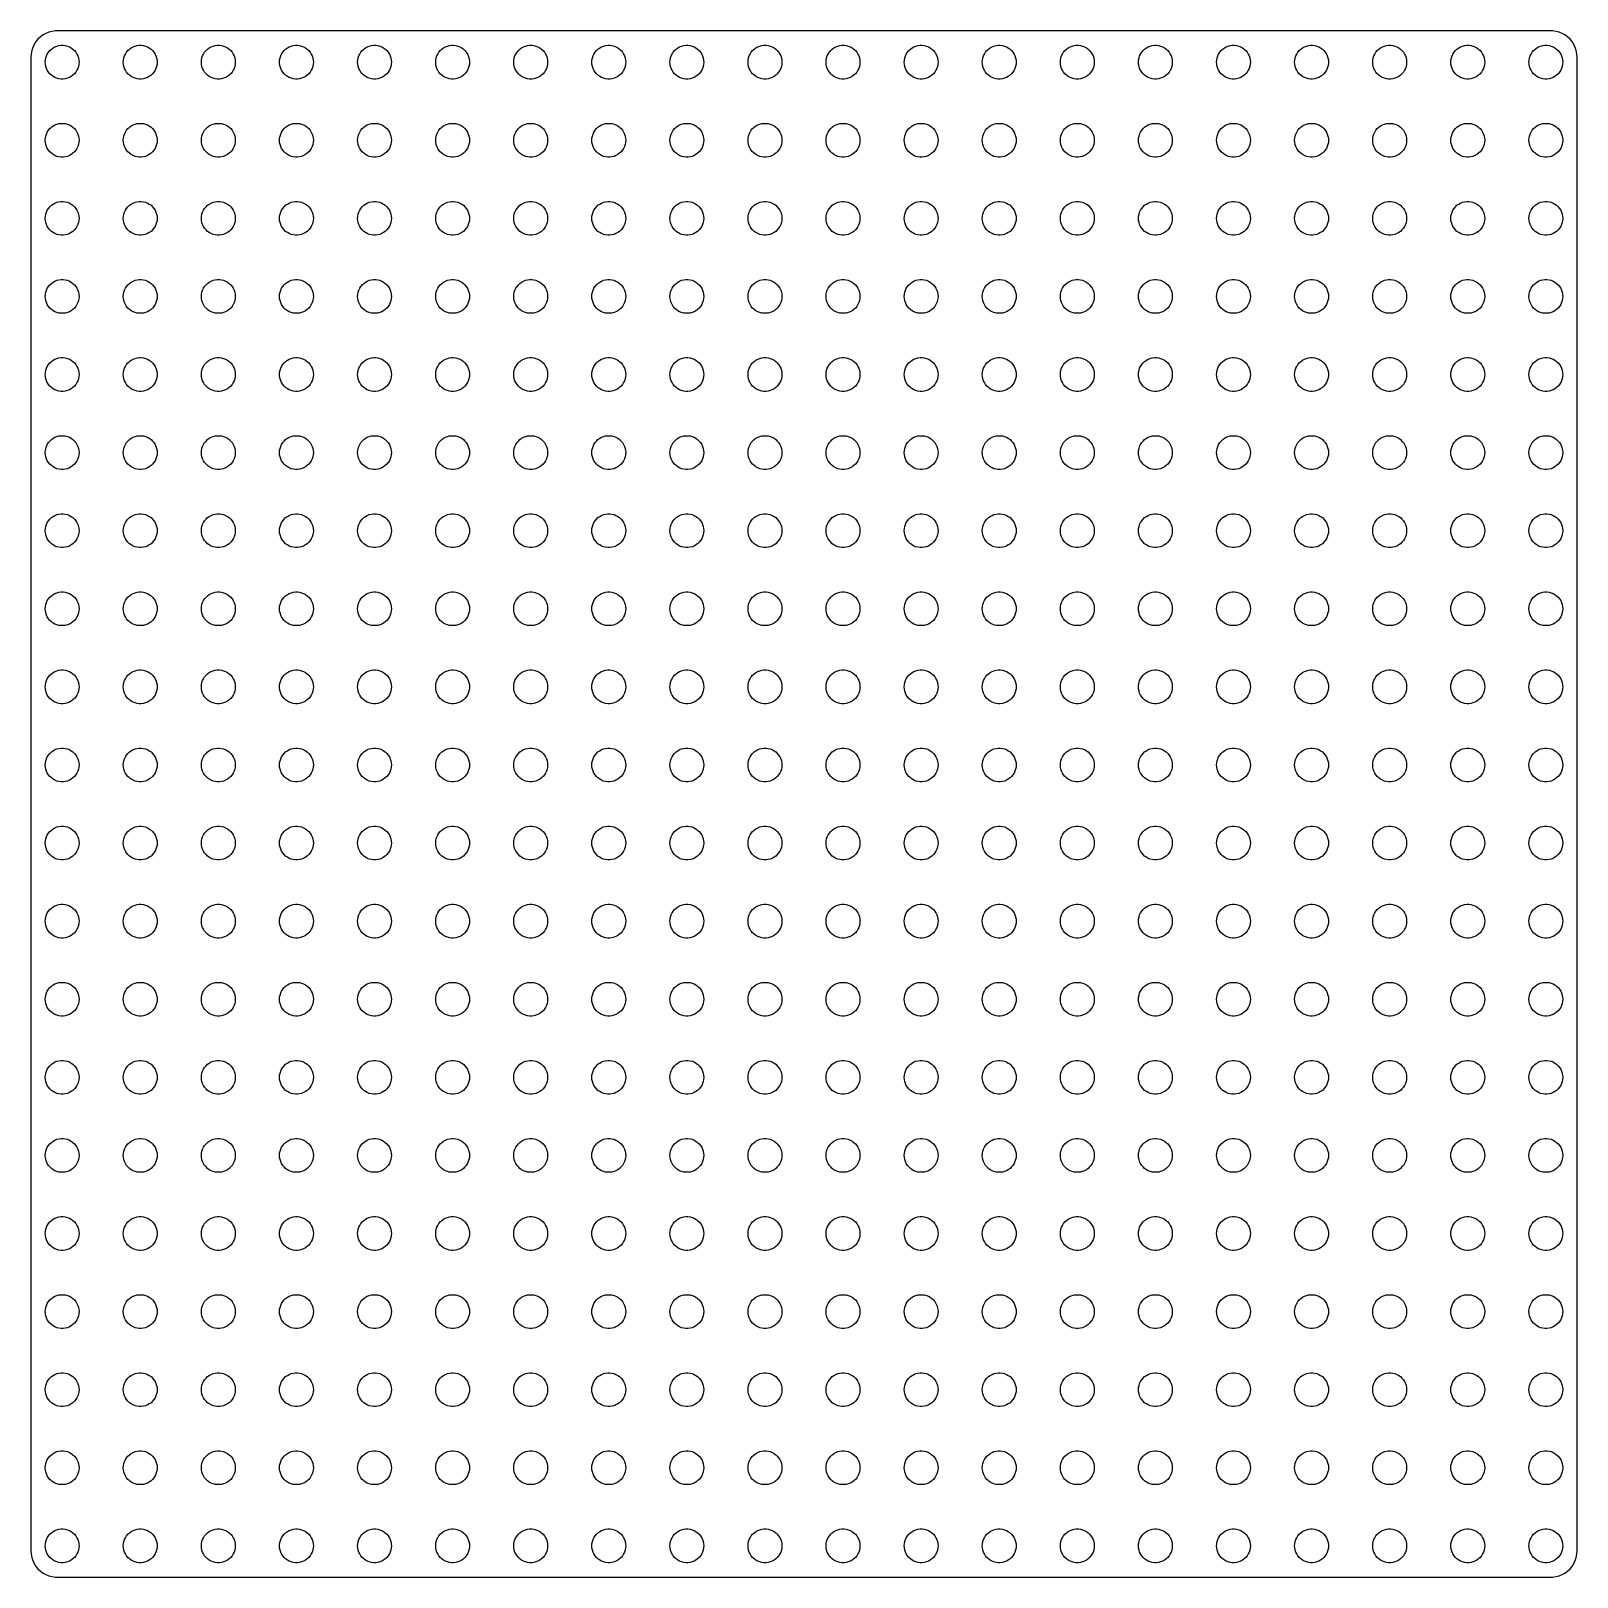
# Model space of a CAD drawing. Header units: metres. Extents: x 9 to 306, y 9 to 306.
import ezdxf

# ---------------------------------------------------------------- set-up
doc = ezdxf.new("R2010")
doc.units = ezdxf.units.M

msp = doc.modelspace()

# ---------------------------------------------------------------- linework, layer by layer
for p, q in [((13.0631, 305.911), (12.4549, 305.755)), ((13.686, 305.99), (13.0631, 305.911)), ((14, 305.99), (13.686, 305.99)), ((301, 306), (14, 306)), ((14, 306), (14, 305.99)), ((301, 305.99), (301, 306)), ((301.314, 305.99), (301, 305.99)), ((301.937, 305.911), (301.314, 305.99)), ((302.545, 305.755), (301.937, 305.911)), ((9.6184, 303.409), (9.3511, 302.841)), ((9.9549, 303.939), (9.6184, 303.409)), ((10.3551, 304.423), (9.9549, 303.939)), ((10.8129, 304.853), (10.3551, 304.423)), ((11.3209, 305.222), (10.8129, 304.853)), ((11.8711, 305.524), (11.3209, 305.222)), ((12.4549, 305.755), (11.8711, 305.524)), ((13.2586, 302.744), (13.6162, 302.941)), ((13.6162, 302.941), (13.9957, 303.091)), ((13.9957, 303.091), (14.391, 303.192)), ((14.391, 303.192), (14.7959, 303.244)), ((14.7959, 303.244), (15.2041, 303.244)), ((15.2041, 303.244), (15.609, 303.192)), ((15.609, 303.192), (16.0043, 303.091)), ((16.0043, 303.091), (16.3838, 302.941)), ((16.3838, 302.941), (16.7414, 302.744)), ((28.2586, 302.744), (28.6162, 302.941)), ((28.6162, 302.941), (28.9957, 303.091)), ((28.9957, 303.091), (29.391, 303.192)), ((29.391, 303.192), (29.7959, 303.244)), ((29.7959, 303.244), (30.2041, 303.244)), ((30.2041, 303.244), (30.609, 303.192)), ((30.609, 303.192), (31.0043, 303.091)), ((31.0043, 303.091), (31.3838, 302.941)), ((31.3838, 302.941), (31.7414, 302.744)), ((43.2586, 302.744), (43.6162, 302.941)), ((43.6162, 302.941), (43.9957, 303.091)), ((43.9957, 303.091), (44.391, 303.192)), ((44.391, 303.192), (44.7959, 303.244)), ((44.7959, 303.244), (45.2041, 303.244)), ((45.2041, 303.244), (45.609, 303.192)), ((45.609, 303.192), (46.0043, 303.091)), ((46.0043, 303.091), (46.3838, 302.941)), ((46.3838, 302.941), (46.7414, 302.744)), ((58.2586, 302.744), (58.6162, 302.941)), ((58.6162, 302.941), (58.9957, 303.091)), ((58.9957, 303.091), (59.391, 303.192)), ((59.391, 303.192), (59.7959, 303.244)), ((59.7959, 303.244), (60.2041, 303.244)), ((60.2041, 303.244), (60.609, 303.192)), ((60.609, 303.192), (61.0043, 303.091)), ((61.0043, 303.091), (61.3838, 302.941)), ((61.3838, 302.941), (61.7414, 302.744)), ((73.2586, 302.744), (73.6162, 302.941)), ((73.6162, 302.941), (73.9957, 303.091)), ((73.9957, 303.091), (74.391, 303.192)), ((74.391, 303.192), (74.7959, 303.244)), ((74.7959, 303.244), (75.2041, 303.244)), ((75.2041, 303.244), (75.609, 303.192)), ((75.609, 303.192), (76.0043, 303.091)), ((76.0043, 303.091), (76.3838, 302.941)), ((76.3838, 302.941), (76.7414, 302.744)), ((88.2586, 302.744), (88.6162, 302.941)), ((88.6162, 302.941), (88.9957, 303.091)), ((88.9957, 303.091), (89.391, 303.192)), ((89.391, 303.192), (89.7959, 303.244)), ((89.7959, 303.244), (90.2041, 303.244)), ((90.2041, 303.244), (90.609, 303.192)), ((90.609, 303.192), (91.0043, 303.091)), ((91.0043, 303.091), (91.3838, 302.941)), ((91.3838, 302.941), (91.7414, 302.744)), ((103.259, 302.744), (103.616, 302.941)), ((103.616, 302.941), (103.996, 303.091)), ((103.996, 303.091), (104.391, 303.192)), ((104.391, 303.192), (104.796, 303.244)), ((104.796, 303.244), (105.204, 303.244)), ((105.204, 303.244), (105.609, 303.192)), ((105.609, 303.192), (106.004, 303.091)), ((106.004, 303.091), (106.384, 302.941)), ((106.384, 302.941), (106.741, 302.744)), ((118.259, 302.744), (118.616, 302.941)), ((118.616, 302.941), (118.996, 303.091)), ((118.996, 303.091), (119.391, 303.192)), ((119.391, 303.192), (119.796, 303.244)), ((119.796, 303.244), (120.204, 303.244)), ((120.204, 303.244), (120.609, 303.192)), ((120.609, 303.192), (121.004, 303.091)), ((121.004, 303.091), (121.384, 302.941)), ((121.384, 302.941), (121.741, 302.744)), ((133.259, 302.744), (133.616, 302.941)), ((133.616, 302.941), (133.996, 303.091)), ((133.996, 303.091), (134.391, 303.192)), ((134.391, 303.192), (134.796, 303.244)), ((134.796, 303.244), (135.204, 303.244)), ((135.204, 303.244), (135.609, 303.192)), ((135.609, 303.192), (136.004, 303.091)), ((136.004, 303.091), (136.384, 302.941)), ((136.384, 302.941), (136.741, 302.744)), ((148.259, 302.744), (148.616, 302.941)), ((148.616, 302.941), (148.996, 303.091)), ((148.996, 303.091), (149.391, 303.192)), ((149.391, 303.192), (149.796, 303.244)), ((149.796, 303.244), (150.204, 303.244)), ((150.204, 303.244), (150.609, 303.192)), ((150.609, 303.192), (151.004, 303.091)), ((151.004, 303.091), (151.384, 302.941)), ((151.384, 302.941), (151.741, 302.744)), ((163.259, 302.744), (163.616, 302.941)), ((163.616, 302.941), (163.996, 303.091)), ((163.996, 303.091), (164.391, 303.192)), ((164.391, 303.192), (164.796, 303.244)), ((164.796, 303.244), (165.204, 303.244)), ((165.204, 303.244), (165.609, 303.192)), ((165.609, 303.192), (166.004, 303.091)), ((166.004, 303.091), (166.384, 302.941)), ((166.384, 302.941), (166.741, 302.744)), ((178.259, 302.744), (178.616, 302.941)), ((178.616, 302.941), (178.996, 303.091)), ((178.996, 303.091), (179.391, 303.192)), ((179.391, 303.192), (179.796, 303.244)), ((179.796, 303.244), (180.204, 303.244)), ((180.204, 303.244), (180.609, 303.192)), ((180.609, 303.192), (181.004, 303.091)), ((181.004, 303.091), (181.384, 302.941)), ((181.384, 302.941), (181.741, 302.744)), ((193.259, 302.744), (193.616, 302.941)), ((193.616, 302.941), (193.996, 303.091)), ((193.996, 303.091), (194.391, 303.192)), ((194.391, 303.192), (194.796, 303.244)), ((194.796, 303.244), (195.204, 303.244)), ((195.204, 303.244), (195.609, 303.192)), ((195.609, 303.192), (196.004, 303.091)), ((196.004, 303.091), (196.384, 302.941)), ((196.384, 302.941), (196.741, 302.744)), ((208.259, 302.744), (208.616, 302.941)), ((208.616, 302.941), (208.996, 303.091)), ((208.996, 303.091), (209.391, 303.192)), ((209.391, 303.192), (209.796, 303.244)), ((209.796, 303.244), (210.204, 303.244)), ((210.204, 303.244), (210.609, 303.192)), ((210.609, 303.192), (211.004, 303.091)), ((211.004, 303.091), (211.384, 302.941)), ((211.384, 302.941), (211.741, 302.744)), ((223.259, 302.744), (223.616, 302.941)), ((223.616, 302.941), (223.996, 303.091)), ((223.996, 303.091), (224.391, 303.192)), ((224.391, 303.192), (224.796, 303.244)), ((224.796, 303.244), (225.204, 303.244)), ((225.204, 303.244), (225.609, 303.192)), ((225.609, 303.192), (226.004, 303.091)), ((226.004, 303.091), (226.384, 302.941)), ((226.384, 302.941), (226.741, 302.744)), ((238.259, 302.744), (238.616, 302.941)), ((238.616, 302.941), (238.996, 303.091)), ((238.996, 303.091), (239.391, 303.192)), ((239.391, 303.192), (239.796, 303.244)), ((239.796, 303.244), (240.204, 303.244)), ((240.204, 303.244), (240.609, 303.192)), ((240.609, 303.192), (241.004, 303.091)), ((241.004, 303.091), (241.384, 302.941)), ((241.384, 302.941), (241.741, 302.744)), ((253.259, 302.744), (253.616, 302.941)), ((253.616, 302.941), (253.996, 303.091)), ((253.996, 303.091), (254.391, 303.192)), ((254.391, 303.192), (254.796, 303.244)), ((254.796, 303.244), (255.204, 303.244)), ((255.204, 303.244), (255.609, 303.192)), ((255.609, 303.192), (256.004, 303.091)), ((256.004, 303.091), (256.384, 302.941)), ((256.384, 302.941), (256.741, 302.744)), ((268.259, 302.744), (268.616, 302.941)), ((268.616, 302.941), (268.996, 303.091)), ((268.996, 303.091), (269.391, 303.192)), ((269.391, 303.192), (269.796, 303.244)), ((269.796, 303.244), (270.204, 303.244)), ((270.204, 303.244), (270.609, 303.192)), ((270.609, 303.192), (271.004, 303.091)), ((271.004, 303.091), (271.384, 302.941)), ((271.384, 302.941), (271.741, 302.744)), ((283.259, 302.744), (283.616, 302.941)), ((283.616, 302.941), (283.996, 303.091)), ((283.996, 303.091), (284.391, 303.192)), ((284.391, 303.192), (284.796, 303.244)), ((284.796, 303.244), (285.204, 303.244)), ((285.204, 303.244), (285.609, 303.192)), ((285.609, 303.192), (286.004, 303.091)), ((286.004, 303.091), (286.384, 302.941)), ((286.384, 302.941), (286.741, 302.744)), ((298.259, 302.744), (298.616, 302.941)), ((298.616, 302.941), (298.996, 303.091)), ((298.996, 303.091), (299.391, 303.192)), ((299.391, 303.192), (299.796, 303.244)), ((299.796, 303.244), (300.204, 303.244)), ((300.204, 303.244), (300.609, 303.192)), ((300.609, 303.192), (301.004, 303.091)), ((301.004, 303.091), (301.384, 302.941)), ((301.384, 302.941), (301.741, 302.744)), ((303.129, 305.524), (302.545, 305.755)), ((303.679, 305.222), (303.129, 305.524)), ((304.187, 304.853), (303.679, 305.222)), ((304.645, 304.423), (304.187, 304.853)), ((305.045, 303.939), (304.645, 304.423)), ((305.382, 303.409), (305.045, 303.939)), ((305.649, 302.841), (305.382, 303.409)), ((9.0394, 301.627), (9, 301)), ((9, 301), (9, 14)), ((9.1571, 302.243), (9.0394, 301.627)), ((9.3511, 302.841), (9.1571, 302.243)), ((11.75, 300), (11.7756, 300.407)), ((11.7756, 299.593), (11.75, 300)), ((11.7756, 300.407), (11.8521, 300.808)), ((11.8521, 300.808), (11.9782, 301.196)), ((11.9782, 301.196), (12.152, 301.566)), ((12.152, 301.566), (12.3707, 301.91)), ((12.3707, 301.91), (12.6308, 302.225)), ((12.6308, 302.225), (12.9284, 302.504)), ((12.9284, 302.504), (13.2586, 302.744)), ((16.7414, 302.744), (17.0716, 302.504)), ((17.0716, 302.504), (17.3691, 302.225)), ((17.3691, 302.225), (17.6293, 301.91)), ((17.6293, 301.91), (17.848, 301.566)), ((17.848, 301.566), (18.0218, 301.196)), ((18.0218, 301.196), (18.1479, 300.808)), ((18.1479, 300.808), (18.2244, 300.407)), ((18.2244, 300.407), (18.25, 300)), ((18.25, 300), (18.2244, 299.593)), ((26.75, 300), (26.7756, 300.407)), ((26.7756, 299.593), (26.75, 300)), ((26.7756, 300.407), (26.8521, 300.808)), ((26.8521, 300.808), (26.9782, 301.196)), ((26.9782, 301.196), (27.152, 301.566)), ((27.152, 301.566), (27.3707, 301.91)), ((27.3707, 301.91), (27.6308, 302.225)), ((27.6308, 302.225), (27.9284, 302.504)), ((27.9284, 302.504), (28.2586, 302.744)), ((31.7414, 302.744), (32.0716, 302.504)), ((32.0716, 302.504), (32.3691, 302.225)), ((32.3691, 302.225), (32.6293, 301.91)), ((32.6293, 301.91), (32.848, 301.566)), ((32.848, 301.566), (33.0218, 301.196)), ((33.0218, 301.196), (33.1479, 300.808)), ((33.1479, 300.808), (33.2244, 300.407)), ((33.2244, 300.407), (33.25, 300)), ((33.25, 300), (33.2244, 299.593)), ((41.75, 300), (41.7756, 300.407)), ((41.7756, 299.593), (41.75, 300)), ((41.7756, 300.407), (41.8521, 300.808)), ((41.8521, 300.808), (41.9782, 301.196)), ((41.9782, 301.196), (42.152, 301.566)), ((42.152, 301.566), (42.3707, 301.91)), ((42.3707, 301.91), (42.6308, 302.225)), ((42.6308, 302.225), (42.9284, 302.504)), ((42.9284, 302.504), (43.2586, 302.744)), ((46.7414, 302.744), (47.0716, 302.504)), ((47.0716, 302.504), (47.3691, 302.225)), ((47.3691, 302.225), (47.6293, 301.91)), ((47.6293, 301.91), (47.848, 301.566)), ((47.848, 301.566), (48.0218, 301.196)), ((48.0218, 301.196), (48.1479, 300.808)), ((48.1479, 300.808), (48.2244, 300.407)), ((48.2244, 300.407), (48.25, 300)), ((48.25, 300), (48.2244, 299.593)), ((56.75, 300), (56.7756, 300.407)), ((56.7756, 299.593), (56.75, 300)), ((56.7756, 300.407), (56.8521, 300.808)), ((56.8521, 300.808), (56.9782, 301.196)), ((56.9782, 301.196), (57.152, 301.566)), ((57.152, 301.566), (57.3707, 301.91)), ((57.3707, 301.91), (57.6308, 302.225)), ((57.6308, 302.225), (57.9284, 302.504)), ((57.9284, 302.504), (58.2586, 302.744)), ((61.7414, 302.744), (62.0716, 302.504)), ((62.0716, 302.504), (62.3691, 302.225)), ((62.3691, 302.225), (62.6293, 301.91)), ((62.6293, 301.91), (62.848, 301.566)), ((62.848, 301.566), (63.0218, 301.196)), ((63.0218, 301.196), (63.1479, 300.808)), ((63.1479, 300.808), (63.2244, 300.407)), ((63.2244, 300.407), (63.25, 300)), ((63.25, 300), (63.2244, 299.593)), ((71.75, 300), (71.7756, 300.407)), ((71.7756, 299.593), (71.75, 300)), ((71.7756, 300.407), (71.8521, 300.808)), ((71.8521, 300.808), (71.9782, 301.196)), ((71.9782, 301.196), (72.152, 301.566)), ((72.152, 301.566), (72.3707, 301.91)), ((72.3707, 301.91), (72.6308, 302.225)), ((72.6308, 302.225), (72.9284, 302.504)), ((72.9284, 302.504), (73.2586, 302.744)), ((76.7414, 302.744), (77.0716, 302.504)), ((77.0716, 302.504), (77.3691, 302.225)), ((77.3691, 302.225), (77.6293, 301.91)), ((77.6293, 301.91), (77.848, 301.566)), ((77.848, 301.566), (78.0218, 301.196)), ((78.0218, 301.196), (78.1479, 300.808)), ((78.1479, 300.808), (78.2244, 300.407)), ((78.2244, 300.407), (78.25, 300)), ((78.25, 300), (78.2244, 299.593)), ((86.75, 300), (86.7756, 300.407)), ((86.7756, 299.593), (86.75, 300)), ((86.7756, 300.407), (86.8521, 300.808)), ((86.8521, 300.808), (86.9782, 301.196)), ((86.9782, 301.196), (87.152, 301.566)), ((87.152, 301.566), (87.3707, 301.91)), ((87.3707, 301.91), (87.6308, 302.225)), ((87.6308, 302.225), (87.9284, 302.504)), ((87.9284, 302.504), (88.2586, 302.744)), ((91.7414, 302.744), (92.0716, 302.504)), ((92.0716, 302.504), (92.3691, 302.225)), ((92.3691, 302.225), (92.6293, 301.91)), ((92.6293, 301.91), (92.848, 301.566)), ((92.848, 301.566), (93.0218, 301.196)), ((93.0218, 301.196), (93.1479, 300.808)), ((93.1479, 300.808), (93.2244, 300.407)), ((93.2244, 300.407), (93.25, 300)), ((93.25, 300), (93.2244, 299.593)), ((101.75, 300), (101.776, 300.407)), ((101.776, 299.593), (101.75, 300)), ((101.776, 300.407), (101.852, 300.808)), ((101.852, 300.808), (101.978, 301.196)), ((101.978, 301.196), (102.152, 301.566)), ((102.152, 301.566), (102.371, 301.91)), ((102.371, 301.91), (102.631, 302.225)), ((102.631, 302.225), (102.928, 302.504)), ((102.928, 302.504), (103.259, 302.744)), ((106.741, 302.744), (107.072, 302.504)), ((107.072, 302.504), (107.369, 302.225)), ((107.369, 302.225), (107.629, 301.91)), ((107.629, 301.91), (107.848, 301.566)), ((107.848, 301.566), (108.022, 301.196)), ((108.022, 301.196), (108.148, 300.808)), ((108.148, 300.808), (108.224, 300.407)), ((108.224, 300.407), (108.25, 300)), ((108.25, 300), (108.224, 299.593)), ((116.75, 300), (116.776, 300.407)), ((116.776, 299.593), (116.75, 300)), ((116.776, 300.407), (116.852, 300.808)), ((116.852, 300.808), (116.978, 301.196)), ((116.978, 301.196), (117.152, 301.566)), ((117.152, 301.566), (117.371, 301.91)), ((117.371, 301.91), (117.631, 302.225)), ((117.631, 302.225), (117.928, 302.504)), ((117.928, 302.504), (118.259, 302.744)), ((121.741, 302.744), (122.072, 302.504)), ((122.072, 302.504), (122.369, 302.225)), ((122.369, 302.225), (122.629, 301.91)), ((122.629, 301.91), (122.848, 301.566)), ((122.848, 301.566), (123.022, 301.196)), ((123.022, 301.196), (123.148, 300.808)), ((123.148, 300.808), (123.224, 300.407)), ((123.224, 300.407), (123.25, 300)), ((123.25, 300), (123.224, 299.593)), ((131.75, 300), (131.776, 300.407)), ((131.776, 299.593), (131.75, 300)), ((131.776, 300.407), (131.852, 300.808)), ((131.852, 300.808), (131.978, 301.196)), ((131.978, 301.196), (132.152, 301.566)), ((132.152, 301.566), (132.371, 301.91)), ((132.371, 301.91), (132.631, 302.225)), ((132.631, 302.225), (132.928, 302.504)), ((132.928, 302.504), (133.259, 302.744)), ((136.741, 302.744), (137.072, 302.504)), ((137.072, 302.504), (137.369, 302.225)), ((137.369, 302.225), (137.629, 301.91)), ((137.629, 301.91), (137.848, 301.566)), ((137.848, 301.566), (138.022, 301.196)), ((138.022, 301.196), (138.148, 300.808)), ((138.148, 300.808), (138.224, 300.407)), ((138.224, 300.407), (138.25, 300)), ((138.25, 300), (138.224, 299.593)), ((146.75, 300), (146.776, 300.407)), ((146.776, 299.593), (146.75, 300)), ((146.776, 300.407), (146.852, 300.808)), ((146.852, 300.808), (146.978, 301.196)), ((146.978, 301.196), (147.152, 301.566)), ((147.152, 301.566), (147.371, 301.91)), ((147.371, 301.91), (147.631, 302.225)), ((147.631, 302.225), (147.928, 302.504)), ((147.928, 302.504), (148.259, 302.744)), ((151.741, 302.744), (152.072, 302.504)), ((152.072, 302.504), (152.369, 302.225)), ((152.369, 302.225), (152.629, 301.91)), ((152.629, 301.91), (152.848, 301.566)), ((152.848, 301.566), (153.022, 301.196)), ((153.022, 301.196), (153.148, 300.808)), ((153.148, 300.808), (153.224, 300.407)), ((153.224, 300.407), (153.25, 300)), ((153.25, 300), (153.224, 299.593)), ((161.75, 300), (161.776, 300.407)), ((161.776, 299.593), (161.75, 300)), ((161.776, 300.407), (161.852, 300.808)), ((161.852, 300.808), (161.978, 301.196)), ((161.978, 301.196), (162.152, 301.566)), ((162.152, 301.566), (162.371, 301.91)), ((162.371, 301.91), (162.631, 302.225)), ((162.631, 302.225), (162.928, 302.504)), ((162.928, 302.504), (163.259, 302.744)), ((166.741, 302.744), (167.072, 302.504)), ((167.072, 302.504), (167.369, 302.225)), ((167.369, 302.225), (167.629, 301.91)), ((167.629, 301.91), (167.848, 301.566)), ((167.848, 301.566), (168.022, 301.196)), ((168.022, 301.196), (168.148, 300.808)), ((168.148, 300.808), (168.224, 300.407)), ((168.224, 300.407), (168.25, 300)), ((168.25, 300), (168.224, 299.593)), ((176.75, 300), (176.776, 300.407)), ((176.776, 299.593), (176.75, 300)), ((176.776, 300.407), (176.852, 300.808)), ((176.852, 300.808), (176.978, 301.196)), ((176.978, 301.196), (177.152, 301.566)), ((177.152, 301.566), (177.371, 301.91)), ((177.371, 301.91), (177.631, 302.225)), ((177.631, 302.225), (177.928, 302.504)), ((177.928, 302.504), (178.259, 302.744)), ((181.741, 302.744), (182.072, 302.504)), ((182.072, 302.504), (182.369, 302.225)), ((182.369, 302.225), (182.629, 301.91)), ((182.629, 301.91), (182.848, 301.566)), ((182.848, 301.566), (183.022, 301.196)), ((183.022, 301.196), (183.148, 300.808)), ((183.148, 300.808), (183.224, 300.407)), ((183.224, 300.407), (183.25, 300)), ((183.25, 300), (183.224, 299.593)), ((191.75, 300), (191.776, 300.407)), ((191.776, 299.593), (191.75, 300)), ((191.776, 300.407), (191.852, 300.808)), ((191.852, 300.808), (191.978, 301.196)), ((191.978, 301.196), (192.152, 301.566)), ((192.152, 301.566), (192.371, 301.91)), ((192.371, 301.91), (192.631, 302.225)), ((192.631, 302.225), (192.928, 302.504)), ((192.928, 302.504), (193.259, 302.744)), ((196.741, 302.744), (197.072, 302.504)), ((197.072, 302.504), (197.369, 302.225)), ((197.369, 302.225), (197.629, 301.91)), ((197.629, 301.91), (197.848, 301.566)), ((197.848, 301.566), (198.022, 301.196)), ((198.022, 301.196), (198.148, 300.808)), ((198.148, 300.808), (198.224, 300.407)), ((198.224, 300.407), (198.25, 300)), ((198.25, 300), (198.224, 299.593)), ((206.75, 300), (206.776, 300.407)), ((206.776, 299.593), (206.75, 300)), ((206.776, 300.407), (206.852, 300.808)), ((206.852, 300.808), (206.978, 301.196)), ((206.978, 301.196), (207.152, 301.566)), ((207.152, 301.566), (207.371, 301.91)), ((207.371, 301.91), (207.631, 302.225)), ((207.631, 302.225), (207.928, 302.504)), ((207.928, 302.504), (208.259, 302.744)), ((211.741, 302.744), (212.072, 302.504)), ((212.072, 302.504), (212.369, 302.225)), ((212.369, 302.225), (212.629, 301.91)), ((212.629, 301.91), (212.848, 301.566)), ((212.848, 301.566), (213.022, 301.196)), ((213.022, 301.196), (213.148, 300.808)), ((213.148, 300.808), (213.224, 300.407)), ((213.224, 300.407), (213.25, 300)), ((213.25, 300), (213.224, 299.593)), ((221.75, 300), (221.776, 300.407)), ((221.776, 299.593), (221.75, 300)), ((221.776, 300.407), (221.852, 300.808)), ((221.852, 300.808), (221.978, 301.196)), ((221.978, 301.196), (222.152, 301.566)), ((222.152, 301.566), (222.371, 301.91)), ((222.371, 301.91), (222.631, 302.225)), ((222.631, 302.225), (222.928, 302.504)), ((222.928, 302.504), (223.259, 302.744)), ((226.741, 302.744), (227.072, 302.504)), ((227.072, 302.504), (227.369, 302.225)), ((227.369, 302.225), (227.629, 301.91)), ((227.629, 301.91), (227.848, 301.566)), ((227.848, 301.566), (228.022, 301.196)), ((228.022, 301.196), (228.148, 300.808)), ((228.148, 300.808), (228.224, 300.407)), ((228.224, 300.407), (228.25, 300)), ((228.25, 300), (228.224, 299.593)), ((236.75, 300), (236.776, 300.407)), ((236.776, 299.593), (236.75, 300)), ((236.776, 300.407), (236.852, 300.808)), ((236.852, 300.808), (236.978, 301.196)), ((236.978, 301.196), (237.152, 301.566)), ((237.152, 301.566), (237.371, 301.91)), ((237.371, 301.91), (237.631, 302.225)), ((237.631, 302.225), (237.928, 302.504)), ((237.928, 302.504), (238.259, 302.744)), ((241.741, 302.744), (242.072, 302.504)), ((242.072, 302.504), (242.369, 302.225)), ((242.369, 302.225), (242.629, 301.91)), ((242.629, 301.91), (242.848, 301.566)), ((242.848, 301.566), (243.022, 301.196)), ((243.022, 301.196), (243.148, 300.808)), ((243.148, 300.808), (243.224, 300.407)), ((243.224, 300.407), (243.25, 300)), ((243.25, 300), (243.224, 299.593)), ((251.75, 300), (251.776, 300.407)), ((251.776, 299.593), (251.75, 300)), ((251.776, 300.407), (251.852, 300.808)), ((251.852, 300.808), (251.978, 301.196)), ((251.978, 301.196), (252.152, 301.566)), ((252.152, 301.566), (252.371, 301.91)), ((252.371, 301.91), (252.631, 302.225)), ((252.631, 302.225), (252.928, 302.504)), ((252.928, 302.504), (253.259, 302.744)), ((256.741, 302.744), (257.072, 302.504)), ((257.072, 302.504), (257.369, 302.225)), ((257.369, 302.225), (257.629, 301.91)), ((257.629, 301.91), (257.848, 301.566)), ((257.848, 301.566), (258.022, 301.196)), ((258.022, 301.196), (258.148, 300.808)), ((258.148, 300.808), (258.224, 300.407)), ((258.224, 300.407), (258.25, 300)), ((258.25, 300), (258.224, 299.593)), ((266.75, 300), (266.776, 300.407)), ((266.776, 299.593), (266.75, 300)), ((266.776, 300.407), (266.852, 300.808)), ((266.852, 300.808), (266.978, 301.196)), ((266.978, 301.196), (267.152, 301.566)), ((267.152, 301.566), (267.371, 301.91)), ((267.371, 301.91), (267.631, 302.225)), ((267.631, 302.225), (267.928, 302.504)), ((267.928, 302.504), (268.259, 302.744)), ((271.741, 302.744), (272.072, 302.504)), ((272.072, 302.504), (272.369, 302.225)), ((272.369, 302.225), (272.629, 301.91)), ((272.629, 301.91), (272.848, 301.566)), ((272.848, 301.566), (273.022, 301.196)), ((273.022, 301.196), (273.148, 300.808)), ((273.148, 300.808), (273.224, 300.407)), ((273.224, 300.407), (273.25, 300)), ((273.25, 300), (273.224, 299.593)), ((281.75, 300), (281.776, 300.407)), ((281.776, 299.593), (281.75, 300)), ((281.776, 300.407), (281.852, 300.808)), ((281.852, 300.808), (281.978, 301.196)), ((281.978, 301.196), (282.152, 301.566)), ((282.152, 301.566), (282.371, 301.91)), ((282.371, 301.91), (282.631, 302.225)), ((282.631, 302.225), (282.928, 302.504)), ((282.928, 302.504), (283.259, 302.744)), ((286.741, 302.744), (287.072, 302.504)), ((287.072, 302.504), (287.369, 302.225)), ((287.369, 302.225), (287.629, 301.91)), ((287.629, 301.91), (287.848, 301.566)), ((287.848, 301.566), (288.022, 301.196)), ((288.022, 301.196), (288.148, 300.808)), ((288.148, 300.808), (288.224, 300.407)), ((288.224, 300.407), (288.25, 300)), ((288.25, 300), (288.224, 299.593)), ((296.75, 300), (296.776, 300.407)), ((296.776, 299.593), (296.75, 300)), ((296.776, 300.407), (296.852, 300.808)), ((296.852, 300.808), (296.978, 301.196)), ((296.978, 301.196), (297.152, 301.566)), ((297.152, 301.566), (297.371, 301.91)), ((297.371, 301.91), (297.631, 302.225)), ((297.631, 302.225), (297.928, 302.504)), ((297.928, 302.504), (298.259, 302.744)), ((301.741, 302.744), (302.072, 302.504)), ((302.072, 302.504), (302.369, 302.225)), ((302.369, 302.225), (302.629, 301.91)), ((302.629, 301.91), (302.848, 301.566)), ((302.848, 301.566), (303.022, 301.196)), ((303.022, 301.196), (303.148, 300.808)), ((303.148, 300.808), (303.224, 300.407)), ((303.224, 300.407), (303.25, 300)), ((303.25, 300), (303.224, 299.593)), ((305.843, 302.243), (305.649, 302.841)), ((305.961, 301.627), (305.843, 302.243)), ((306, 301), (305.961, 301.627)), ((306, 14), (306, 301)), ((11.8521, 299.192), (11.7756, 299.593)), ((11.9782, 298.804), (11.8521, 299.192)), ((12.152, 298.434), (11.9782, 298.804)), ((12.3707, 298.09), (12.152, 298.434)), ((12.6308, 297.775), (12.3707, 298.09)), ((12.9284, 297.496), (12.6308, 297.775)), ((13.2586, 297.256), (12.9284, 297.496)), ((13.6162, 297.059), (13.2586, 297.256)), ((13.9957, 296.909), (13.6162, 297.059)), ((16.3838, 297.059), (16.0043, 296.909)), ((16.7414, 297.256), (16.3838, 297.059)), ((17.0716, 297.496), (16.7414, 297.256)), ((17.3691, 297.775), (17.0716, 297.496)), ((17.6293, 298.09), (17.3691, 297.775)), ((17.848, 298.434), (17.6293, 298.09)), ((18.0218, 298.804), (17.848, 298.434)), ((18.1479, 299.192), (18.0218, 298.804)), ((18.2244, 299.593), (18.1479, 299.192)), ((26.8521, 299.192), (26.7756, 299.593)), ((26.9782, 298.804), (26.8521, 299.192)), ((27.152, 298.434), (26.9782, 298.804)), ((27.3707, 298.09), (27.152, 298.434)), ((27.6308, 297.775), (27.3707, 298.09)), ((27.9284, 297.496), (27.6308, 297.775)), ((28.2586, 297.256), (27.9284, 297.496)), ((28.6162, 297.059), (28.2586, 297.256)), ((28.9957, 296.909), (28.6162, 297.059)), ((31.3838, 297.059), (31.0043, 296.909)), ((31.7414, 297.256), (31.3838, 297.059)), ((32.0716, 297.496), (31.7414, 297.256)), ((32.3691, 297.775), (32.0716, 297.496)), ((32.6293, 298.09), (32.3691, 297.775)), ((32.848, 298.434), (32.6293, 298.09)), ((33.0218, 298.804), (32.848, 298.434)), ((33.1479, 299.192), (33.0218, 298.804)), ((33.2244, 299.593), (33.1479, 299.192)), ((41.8521, 299.192), (41.7756, 299.593)), ((41.9782, 298.804), (41.8521, 299.192)), ((42.152, 298.434), (41.9782, 298.804)), ((42.3707, 298.09), (42.152, 298.434)), ((42.6308, 297.775), (42.3707, 298.09)), ((42.9284, 297.496), (42.6308, 297.775)), ((43.2586, 297.256), (42.9284, 297.496)), ((43.6162, 297.059), (43.2586, 297.256)), ((43.9957, 296.909), (43.6162, 297.059)), ((46.3838, 297.059), (46.0043, 296.909)), ((46.7414, 297.256), (46.3838, 297.059)), ((47.0716, 297.496), (46.7414, 297.256)), ((47.3691, 297.775), (47.0716, 297.496)), ((47.6293, 298.09), (47.3691, 297.775)), ((47.848, 298.434), (47.6293, 298.09)), ((48.0218, 298.804), (47.848, 298.434)), ((48.1479, 299.192), (48.0218, 298.804)), ((48.2244, 299.593), (48.1479, 299.192)), ((56.8521, 299.192), (56.7756, 299.593)), ((56.9782, 298.804), (56.8521, 299.192)), ((57.152, 298.434), (56.9782, 298.804)), ((57.3707, 298.09), (57.152, 298.434)), ((57.6308, 297.775), (57.3707, 298.09)), ((57.9284, 297.496), (57.6308, 297.775)), ((58.2586, 297.256), (57.9284, 297.496)), ((58.6162, 297.059), (58.2586, 297.256)), ((58.9957, 296.909), (58.6162, 297.059)), ((61.3838, 297.059), (61.0043, 296.909)), ((61.7414, 297.256), (61.3838, 297.059)), ((62.0716, 297.496), (61.7414, 297.256)), ((62.3691, 297.775), (62.0716, 297.496)), ((62.6293, 298.09), (62.3691, 297.775)), ((62.848, 298.434), (62.6293, 298.09)), ((63.0218, 298.804), (62.848, 298.434)), ((63.1479, 299.192), (63.0218, 298.804)), ((63.2244, 299.593), (63.1479, 299.192)), ((71.8521, 299.192), (71.7756, 299.593)), ((71.9782, 298.804), (71.8521, 299.192)), ((72.152, 298.434), (71.9782, 298.804)), ((72.3707, 298.09), (72.152, 298.434)), ((72.6308, 297.775), (72.3707, 298.09)), ((72.9284, 297.496), (72.6308, 297.775)), ((73.2586, 297.256), (72.9284, 297.496)), ((73.6162, 297.059), (73.2586, 297.256)), ((73.9957, 296.909), (73.6162, 297.059)), ((76.3838, 297.059), (76.0043, 296.909)), ((76.7414, 297.256), (76.3838, 297.059)), ((77.0716, 297.496), (76.7414, 297.256)), ((77.3691, 297.775), (77.0716, 297.496)), ((77.6293, 298.09), (77.3691, 297.775)), ((77.848, 298.434), (77.6293, 298.09)), ((78.0218, 298.804), (77.848, 298.434)), ((78.1479, 299.192), (78.0218, 298.804)), ((78.2244, 299.593), (78.1479, 299.192)), ((86.8521, 299.192), (86.7756, 299.593)), ((86.9782, 298.804), (86.8521, 299.192)), ((87.152, 298.434), (86.9782, 298.804)), ((87.3707, 298.09), (87.152, 298.434)), ((87.6308, 297.775), (87.3707, 298.09)), ((87.9284, 297.496), (87.6308, 297.775)), ((88.2586, 297.256), (87.9284, 297.496)), ((88.6162, 297.059), (88.2586, 297.256)), ((88.9957, 296.909), (88.6162, 297.059)), ((91.3838, 297.059), (91.0043, 296.909)), ((91.7414, 297.256), (91.3838, 297.059)), ((92.0716, 297.496), (91.7414, 297.256)), ((92.3691, 297.775), (92.0716, 297.496)), ((92.6293, 298.09), (92.3691, 297.775)), ((92.848, 298.434), (92.6293, 298.09)), ((93.0218, 298.804), (92.848, 298.434)), ((93.1479, 299.192), (93.0218, 298.804)), ((93.2244, 299.593), (93.1479, 299.192)), ((101.852, 299.192), (101.776, 299.593)), ((101.978, 298.804), (101.852, 299.192)), ((102.152, 298.434), (101.978, 298.804)), ((102.371, 298.09), (102.152, 298.434)), ((102.631, 297.775), (102.371, 298.09)), ((102.928, 297.496), (102.631, 297.775)), ((103.259, 297.256), (102.928, 297.496)), ((103.616, 297.059), (103.259, 297.256)), ((103.996, 296.909), (103.616, 297.059)), ((106.384, 297.059), (106.004, 296.909)), ((106.741, 297.256), (106.384, 297.059)), ((107.072, 297.496), (106.741, 297.256)), ((107.369, 297.775), (107.072, 297.496)), ((107.629, 298.09), (107.369, 297.775)), ((107.848, 298.434), (107.629, 298.09)), ((108.022, 298.804), (107.848, 298.434)), ((108.148, 299.192), (108.022, 298.804)), ((108.224, 299.593), (108.148, 299.192)), ((116.852, 299.192), (116.776, 299.593)), ((116.978, 298.804), (116.852, 299.192)), ((117.152, 298.434), (116.978, 298.804)), ((117.371, 298.09), (117.152, 298.434)), ((117.631, 297.775), (117.371, 298.09)), ((117.928, 297.496), (117.631, 297.775)), ((118.259, 297.256), (117.928, 297.496)), ((118.616, 297.059), (118.259, 297.256)), ((118.996, 296.909), (118.616, 297.059)), ((121.384, 297.059), (121.004, 296.909)), ((121.741, 297.256), (121.384, 297.059)), ((122.072, 297.496), (121.741, 297.256)), ((122.369, 297.775), (122.072, 297.496)), ((122.629, 298.09), (122.369, 297.775)), ((122.848, 298.434), (122.629, 298.09)), ((123.022, 298.804), (122.848, 298.434)), ((123.148, 299.192), (123.022, 298.804)), ((123.224, 299.593), (123.148, 299.192)), ((131.852, 299.192), (131.776, 299.593)), ((131.978, 298.804), (131.852, 299.192)), ((132.152, 298.434), (131.978, 298.804)), ((132.371, 298.09), (132.152, 298.434)), ((132.631, 297.775), (132.371, 298.09)), ((132.928, 297.496), (132.631, 297.775)), ((133.259, 297.256), (132.928, 297.496)), ((133.616, 297.059), (133.259, 297.256)), ((133.996, 296.909), (133.616, 297.059)), ((136.384, 297.059), (136.004, 296.909)), ((136.741, 297.256), (136.384, 297.059)), ((137.072, 297.496), (136.741, 297.256)), ((137.369, 297.775), (137.072, 297.496)), ((137.629, 298.09), (137.369, 297.775)), ((137.848, 298.434), (137.629, 298.09)), ((138.022, 298.804), (137.848, 298.434)), ((138.148, 299.192), (138.022, 298.804)), ((138.224, 299.593), (138.148, 299.192)), ((146.852, 299.192), (146.776, 299.593)), ((146.978, 298.804), (146.852, 299.192)), ((147.152, 298.434), (146.978, 298.804)), ((147.371, 298.09), (147.152, 298.434)), ((147.631, 297.775), (147.371, 298.09)), ((147.928, 297.496), (147.631, 297.775)), ((148.259, 297.256), (147.928, 297.496)), ((148.616, 297.059), (148.259, 297.256)), ((148.996, 296.909), (148.616, 297.059)), ((151.384, 297.059), (151.004, 296.909)), ((151.741, 297.256), (151.384, 297.059)), ((152.072, 297.496), (151.741, 297.256)), ((152.369, 297.775), (152.072, 297.496)), ((152.629, 298.09), (152.369, 297.775)), ((152.848, 298.434), (152.629, 298.09)), ((153.022, 298.804), (152.848, 298.434)), ((153.148, 299.192), (153.022, 298.804)), ((153.224, 299.593), (153.148, 299.192)), ((161.852, 299.192), (161.776, 299.593)), ((161.978, 298.804), (161.852, 299.192)), ((162.152, 298.434), (161.978, 298.804)), ((162.371, 298.09), (162.152, 298.434)), ((162.631, 297.775), (162.371, 298.09)), ((162.928, 297.496), (162.631, 297.775)), ((163.259, 297.256), (162.928, 297.496)), ((163.616, 297.059), (163.259, 297.256)), ((163.996, 296.909), (163.616, 297.059)), ((166.384, 297.059), (166.004, 296.909)), ((166.741, 297.256), (166.384, 297.059)), ((167.072, 297.496), (166.741, 297.256)), ((167.369, 297.775), (167.072, 297.496)), ((167.629, 298.09), (167.369, 297.775)), ((167.848, 298.434), (167.629, 298.09)), ((168.022, 298.804), (167.848, 298.434)), ((168.148, 299.192), (168.022, 298.804)), ((168.224, 299.593), (168.148, 299.192)), ((176.852, 299.192), (176.776, 299.593)), ((176.978, 298.804), (176.852, 299.192)), ((177.152, 298.434), (176.978, 298.804)), ((177.371, 298.09), (177.152, 298.434)), ((177.631, 297.775), (177.371, 298.09)), ((177.928, 297.496), (177.631, 297.775)), ((178.259, 297.256), (177.928, 297.496)), ((178.616, 297.059), (178.259, 297.256)), ((178.996, 296.909), (178.616, 297.059)), ((181.384, 297.059), (181.004, 296.909)), ((181.741, 297.256), (181.384, 297.059)), ((182.072, 297.496), (181.741, 297.256)), ((182.369, 297.775), (182.072, 297.496)), ((182.629, 298.09), (182.369, 297.775)), ((182.848, 298.434), (182.629, 298.09)), ((183.022, 298.804), (182.848, 298.434)), ((183.148, 299.192), (183.022, 298.804)), ((183.224, 299.593), (183.148, 299.192)), ((191.852, 299.192), (191.776, 299.593)), ((191.978, 298.804), (191.852, 299.192)), ((192.152, 298.434), (191.978, 298.804)), ((192.371, 298.09), (192.152, 298.434)), ((192.631, 297.775), (192.371, 298.09)), ((192.928, 297.496), (192.631, 297.775)), ((193.259, 297.256), (192.928, 297.496)), ((193.616, 297.059), (193.259, 297.256)), ((193.996, 296.909), (193.616, 297.059)), ((196.384, 297.059), (196.004, 296.909)), ((196.741, 297.256), (196.384, 297.059)), ((197.072, 297.496), (196.741, 297.256)), ((197.369, 297.775), (197.072, 297.496)), ((197.629, 298.09), (197.369, 297.775)), ((197.848, 298.434), (197.629, 298.09)), ((198.022, 298.804), (197.848, 298.434)), ((198.148, 299.192), (198.022, 298.804)), ((198.224, 299.593), (198.148, 299.192)), ((206.852, 299.192), (206.776, 299.593)), ((206.978, 298.804), (206.852, 299.192)), ((207.152, 298.434), (206.978, 298.804)), ((207.371, 298.09), (207.152, 298.434)), ((207.631, 297.775), (207.371, 298.09)), ((207.928, 297.496), (207.631, 297.775)), ((208.259, 297.256), (207.928, 297.496)), ((208.616, 297.059), (208.259, 297.256)), ((208.996, 296.909), (208.616, 297.059)), ((211.384, 297.059), (211.004, 296.909)), ((211.741, 297.256), (211.384, 297.059)), ((212.072, 297.496), (211.741, 297.256)), ((212.369, 297.775), (212.072, 297.496)), ((212.629, 298.09), (212.369, 297.775)), ((212.848, 298.434), (212.629, 298.09)), ((213.022, 298.804), (212.848, 298.434)), ((213.148, 299.192), (213.022, 298.804)), ((213.224, 299.593), (213.148, 299.192)), ((221.852, 299.192), (221.776, 299.593)), ((221.978, 298.804), (221.852, 299.192)), ((222.152, 298.434), (221.978, 298.804)), ((222.371, 298.09), (222.152, 298.434)), ((222.631, 297.775), (222.371, 298.09)), ((222.928, 297.496), (222.631, 297.775)), ((223.259, 297.256), (222.928, 297.496)), ((223.616, 297.059), (223.259, 297.256)), ((223.996, 296.909), (223.616, 297.059)), ((226.384, 297.059), (226.004, 296.909)), ((226.741, 297.256), (226.384, 297.059)), ((227.072, 297.496), (226.741, 297.256)), ((227.369, 297.775), (227.072, 297.496)), ((227.629, 298.09), (227.369, 297.775)), ((227.848, 298.434), (227.629, 298.09)), ((228.022, 298.804), (227.848, 298.434)), ((228.148, 299.192), (228.022, 298.804)), ((228.224, 299.593), (228.148, 299.192)), ((236.852, 299.192), (236.776, 299.593)), ((236.978, 298.804), (236.852, 299.192)), ((237.152, 298.434), (236.978, 298.804)), ((237.371, 298.09), (237.152, 298.434)), ((237.631, 297.775), (237.371, 298.09)), ((237.928, 297.496), (237.631, 297.775)), ((238.259, 297.256), (237.928, 297.496)), ((238.616, 297.059), (238.259, 297.256)), ((238.996, 296.909), (238.616, 297.059)), ((241.384, 297.059), (241.004, 296.909)), ((241.741, 297.256), (241.384, 297.059)), ((242.072, 297.496), (241.741, 297.256)), ((242.369, 297.775), (242.072, 297.496)), ((242.629, 298.09), (242.369, 297.775)), ((242.848, 298.434), (242.629, 298.09)), ((243.022, 298.804), (242.848, 298.434)), ((243.148, 299.192), (243.022, 298.804)), ((243.224, 299.593), (243.148, 299.192)), ((251.852, 299.192), (251.776, 299.593)), ((251.978, 298.804), (251.852, 299.192)), ((252.152, 298.434), (251.978, 298.804)), ((252.371, 298.09), (252.152, 298.434)), ((252.631, 297.775), (252.371, 298.09)), ((252.928, 297.496), (252.631, 297.775)), ((253.259, 297.256), (252.928, 297.496)), ((253.616, 297.059), (253.259, 297.256)), ((253.996, 296.909), (253.616, 297.059)), ((256.384, 297.059), (256.004, 296.909)), ((256.741, 297.256), (256.384, 297.059)), ((257.072, 297.496), (256.741, 297.256)), ((257.369, 297.775), (257.072, 297.496)), ((257.629, 298.09), (257.369, 297.775)), ((257.848, 298.434), (257.629, 298.09)), ((258.022, 298.804), (257.848, 298.434)), ((258.148, 299.192), (258.022, 298.804)), ((258.224, 299.593), (258.148, 299.192)), ((266.852, 299.192), (266.776, 299.593)), ((266.978, 298.804), (266.852, 299.192)), ((267.152, 298.434), (266.978, 298.804)), ((267.371, 298.09), (267.152, 298.434)), ((267.631, 297.775), (267.371, 298.09)), ((267.928, 297.496), (267.631, 297.775)), ((268.259, 297.256), (267.928, 297.496)), ((268.616, 297.059), (268.259, 297.256)), ((268.996, 296.909), (268.616, 297.059)), ((271.384, 297.059), (271.004, 296.909)), ((271.741, 297.256), (271.384, 297.059)), ((272.072, 297.496), (271.741, 297.256)), ((272.369, 297.775), (272.072, 297.496)), ((272.629, 298.09), (272.369, 297.775)), ((272.848, 298.434), (272.629, 298.09)), ((273.022, 298.804), (272.848, 298.434)), ((273.148, 299.192), (273.022, 298.804)), ((273.224, 299.593), (273.148, 299.192)), ((281.852, 299.192), (281.776, 299.593)), ((281.978, 298.804), (281.852, 299.192)), ((282.152, 298.434), (281.978, 298.804)), ((282.371, 298.09), (282.152, 298.434)), ((282.631, 297.775), (282.371, 298.09)), ((282.928, 297.496), (282.631, 297.775)), ((283.259, 297.256), (282.928, 297.496)), ((283.616, 297.059), (283.259, 297.256)), ((283.996, 296.909), (283.616, 297.059)), ((286.384, 297.059), (286.004, 296.909)), ((286.741, 297.256), (286.384, 297.059)), ((287.072, 297.496), (286.741, 297.256)), ((287.369, 297.775), (287.072, 297.496)), ((287.629, 298.09), (287.369, 297.775)), ((287.848, 298.434), (287.629, 298.09)), ((288.022, 298.804), (287.848, 298.434)), ((288.148, 299.192), (288.022, 298.804)), ((288.224, 299.593), (288.148, 299.192)), ((296.852, 299.192), (296.776, 299.593)), ((296.978, 298.804), (296.852, 299.192)), ((297.152, 298.434), (296.978, 298.804)), ((297.371, 298.09), (297.152, 298.434)), ((297.631, 297.775), (297.371, 298.09)), ((297.928, 297.496), (297.631, 297.775)), ((298.259, 297.256), (297.928, 297.496)), ((298.616, 297.059), (298.259, 297.256)), ((298.996, 296.909), (298.616, 297.059)), ((301.384, 297.059), (301.004, 296.909)), ((301.741, 297.256), (301.384, 297.059)), ((302.072, 297.496), (301.741, 297.256)), ((302.369, 297.775), (302.072, 297.496)), ((302.629, 298.09), (302.369, 297.775)), ((302.848, 298.434), (302.629, 298.09)), ((303.022, 298.804), (302.848, 298.434)), ((303.148, 299.192), (303.022, 298.804)), ((303.224, 299.593), (303.148, 299.192)), ((14.391, 296.808), (13.9957, 296.909)), ((14.7959, 296.756), (14.391, 296.808)), ((15.2041, 296.756), (14.7959, 296.756)), ((15.609, 296.808), (15.2041, 296.756)), ((16.0043, 296.909), (15.609, 296.808)), ((29.391, 296.808), (28.9957, 296.909)), ((29.7959, 296.756), (29.391, 296.808)), ((30.2041, 296.756), (29.7959, 296.756)), ((30.609, 296.808), (30.2041, 296.756)), ((31.0043, 296.909), (30.609, 296.808)), ((44.391, 296.808), (43.9957, 296.909)), ((44.7959, 296.756), (44.391, 296.808)), ((45.2041, 296.756), (44.7959, 296.756)), ((45.609, 296.808), (45.2041, 296.756)), ((46.0043, 296.909), (45.609, 296.808)), ((59.391, 296.808), (58.9957, 296.909)), ((59.7959, 296.756), (59.391, 296.808)), ((60.2041, 296.756), (59.7959, 296.756)), ((60.609, 296.808), (60.2041, 296.756)), ((61.0043, 296.909), (60.609, 296.808)), ((74.391, 296.808), (73.9957, 296.909)), ((74.7959, 296.756), (74.391, 296.808)), ((75.2041, 296.756), (74.7959, 296.756)), ((75.609, 296.808), (75.2041, 296.756)), ((76.0043, 296.909), (75.609, 296.808)), ((89.391, 296.808), (88.9957, 296.909)), ((89.7959, 296.756), (89.391, 296.808)), ((90.2041, 296.756), (89.7959, 296.756)), ((90.609, 296.808), (90.2041, 296.756)), ((91.0043, 296.909), (90.609, 296.808)), ((104.391, 296.808), (103.996, 296.909)), ((104.796, 296.756), (104.391, 296.808)), ((105.204, 296.756), (104.796, 296.756)), ((105.609, 296.808), (105.204, 296.756)), ((106.004, 296.909), (105.609, 296.808)), ((119.391, 296.808), (118.996, 296.909)), ((119.796, 296.756), (119.391, 296.808)), ((120.204, 296.756), (119.796, 296.756)), ((120.609, 296.808), (120.204, 296.756)), ((121.004, 296.909), (120.609, 296.808)), ((134.391, 296.808), (133.996, 296.909)), ((134.796, 296.756), (134.391, 296.808)), ((135.204, 296.756), (134.796, 296.756)), ((135.609, 296.808), (135.204, 296.756)), ((136.004, 296.909), (135.609, 296.808)), ((149.391, 296.808), (148.996, 296.909)), ((149.796, 296.756), (149.391, 296.808)), ((150.204, 296.756), (149.796, 296.756)), ((150.609, 296.808), (150.204, 296.756)), ((151.004, 296.909), (150.609, 296.808)), ((164.391, 296.808), (163.996, 296.909)), ((164.796, 296.756), (164.391, 296.808)), ((165.204, 296.756), (164.796, 296.756)), ((165.609, 296.808), (165.204, 296.756)), ((166.004, 296.909), (165.609, 296.808)), ((179.391, 296.808), (178.996, 296.909)), ((179.796, 296.756), (179.391, 296.808)), ((180.204, 296.756), (179.796, 296.756)), ((180.609, 296.808), (180.204, 296.756)), ((181.004, 296.909), (180.609, 296.808)), ((194.391, 296.808), (193.996, 296.909)), ((194.796, 296.756), (194.391, 296.808)), ((195.204, 296.756), (194.796, 296.756)), ((195.609, 296.808), (195.204, 296.756)), ((196.004, 296.909), (195.609, 296.808)), ((209.391, 296.808), (208.996, 296.909)), ((209.796, 296.756), (209.391, 296.808)), ((210.204, 296.756), (209.796, 296.756)), ((210.609, 296.808), (210.204, 296.756)), ((211.004, 296.909), (210.609, 296.808)), ((224.391, 296.808), (223.996, 296.909)), ((224.796, 296.756), (224.391, 296.808)), ((225.204, 296.756), (224.796, 296.756)), ((225.609, 296.808), (225.204, 296.756)), ((226.004, 296.909), (225.609, 296.808)), ((239.391, 296.808), (238.996, 296.909)), ((239.796, 296.756), (239.391, 296.808)), ((240.204, 296.756), (239.796, 296.756)), ((240.609, 296.808), (240.204, 296.756)), ((241.004, 296.909), (240.609, 296.808)), ((254.391, 296.808), (253.996, 296.909)), ((254.796, 296.756), (254.391, 296.808)), ((255.204, 296.756), (254.796, 296.756)), ((255.609, 296.808), (255.204, 296.756)), ((256.004, 296.909), (255.609, 296.808)), ((269.391, 296.808), (268.996, 296.909)), ((269.796, 296.756), (269.391, 296.808)), ((270.204, 296.756), (269.796, 296.756)), ((270.609, 296.808), (270.204, 296.756)), ((271.004, 296.909), (270.609, 296.808)), ((284.391, 296.808), (283.996, 296.909)), ((284.796, 296.756), (284.391, 296.808)), ((285.204, 296.756), (284.796, 296.756)), ((285.609, 296.808), (285.204, 296.756)), ((286.004, 296.909), (285.609, 296.808)), ((299.391, 296.808), (298.996, 296.909)), ((299.796, 296.756), (299.391, 296.808)), ((300.204, 296.756), (299.796, 296.756)), ((300.609, 296.808), (300.204, 296.756)), ((301.004, 296.909), (300.609, 296.808)), ((13.6162, 287.941), (13.9957, 288.091)), ((13.9957, 288.091), (14.391, 288.192)), ((14.391, 288.192), (14.7959, 288.244)), ((14.7959, 288.244), (15.2041, 288.244)), ((15.2041, 288.244), (15.609, 288.192)), ((15.609, 288.192), (16.0043, 288.091)), ((16.0043, 288.091), (16.3838, 287.941)), ((28.6162, 287.941), (28.9957, 288.091)), ((28.9957, 288.091), (29.391, 288.192)), ((29.391, 288.192), (29.7959, 288.244)), ((29.7959, 288.244), (30.2041, 288.244)), ((30.2041, 288.244), (30.609, 288.192)), ((30.609, 288.192), (31.0043, 288.091)), ((31.0043, 288.091), (31.3838, 287.941)), ((43.6162, 287.941), (43.9957, 288.091)), ((43.9957, 288.091), (44.391, 288.192)), ((44.391, 288.192), (44.7959, 288.244)), ((44.7959, 288.244), (45.2041, 288.244)), ((45.2041, 288.244), (45.609, 288.192)), ((45.609, 288.192), (46.0043, 288.091)), ((46.0043, 288.091), (46.3838, 287.941)), ((58.6162, 287.941), (58.9957, 288.091)), ((58.9957, 288.091), (59.391, 288.192)), ((59.391, 288.192), (59.7959, 288.244)), ((59.7959, 288.244), (60.2041, 288.244)), ((60.2041, 288.244), (60.609, 288.192)), ((60.609, 288.192), (61.0043, 288.091)), ((61.0043, 288.091), (61.3838, 287.941)), ((73.6162, 287.941), (73.9957, 288.091)), ((73.9957, 288.091), (74.391, 288.192)), ((74.391, 288.192), (74.7959, 288.244)), ((74.7959, 288.244), (75.2041, 288.244)), ((75.2041, 288.244), (75.609, 288.192)), ((75.609, 288.192), (76.0043, 288.091)), ((76.0043, 288.091), (76.3838, 287.941)), ((88.6162, 287.941), (88.9957, 288.091)), ((88.9957, 288.091), (89.391, 288.192)), ((89.391, 288.192), (89.7959, 288.244)), ((89.7959, 288.244), (90.2041, 288.244)), ((90.2041, 288.244), (90.609, 288.192)), ((90.609, 288.192), (91.0043, 288.091)), ((91.0043, 288.091), (91.3838, 287.941)), ((103.616, 287.941), (103.996, 288.091)), ((103.996, 288.091), (104.391, 288.192)), ((104.391, 288.192), (104.796, 288.244)), ((104.796, 288.244), (105.204, 288.244)), ((105.204, 288.244), (105.609, 288.192)), ((105.609, 288.192), (106.004, 288.091)), ((106.004, 288.091), (106.384, 287.941)), ((118.616, 287.941), (118.996, 288.091)), ((118.996, 288.091), (119.391, 288.192)), ((119.391, 288.192), (119.796, 288.244)), ((119.796, 288.244), (120.204, 288.244)), ((120.204, 288.244), (120.609, 288.192)), ((120.609, 288.192), (121.004, 288.091)), ((121.004, 288.091), (121.384, 287.941)), ((133.616, 287.941), (133.996, 288.091)), ((133.996, 288.091), (134.391, 288.192)), ((134.391, 288.192), (134.796, 288.244)), ((134.796, 288.244), (135.204, 288.244)), ((135.204, 288.244), (135.609, 288.192)), ((135.609, 288.192), (136.004, 288.091)), ((136.004, 288.091), (136.384, 287.941)), ((148.616, 287.941), (148.996, 288.091)), ((148.996, 288.091), (149.391, 288.192)), ((149.391, 288.192), (149.796, 288.244)), ((149.796, 288.244), (150.204, 288.244)), ((150.204, 288.244), (150.609, 288.192)), ((150.609, 288.192), (151.004, 288.091)), ((151.004, 288.091), (151.384, 287.941)), ((163.616, 287.941), (163.996, 288.091)), ((163.996, 288.091), (164.391, 288.192)), ((164.391, 288.192), (164.796, 288.244)), ((164.796, 288.244), (165.204, 288.244)), ((165.204, 288.244), (165.609, 288.192)), ((165.609, 288.192), (166.004, 288.091)), ((166.004, 288.091), (166.384, 287.941)), ((178.616, 287.941), (178.996, 288.091)), ((178.996, 288.091), (179.391, 288.192)), ((179.391, 288.192), (179.796, 288.244)), ((179.796, 288.244), (180.204, 288.244)), ((180.204, 288.244), (180.609, 288.192)), ((180.609, 288.192), (181.004, 288.091)), ((181.004, 288.091), (181.384, 287.941)), ((193.616, 287.941), (193.996, 288.091)), ((193.996, 288.091), (194.391, 288.192)), ((194.391, 288.192), (194.796, 288.244)), ((194.796, 288.244), (195.204, 288.244)), ((195.204, 288.244), (195.609, 288.192)), ((195.609, 288.192), (196.004, 288.091)), ((196.004, 288.091), (196.384, 287.941)), ((208.616, 287.941), (208.996, 288.091)), ((208.996, 288.091), (209.391, 288.192)), ((209.391, 288.192), (209.796, 288.244)), ((209.796, 288.244), (210.204, 288.244)), ((210.204, 288.244), (210.609, 288.192)), ((210.609, 288.192), (211.004, 288.091)), ((211.004, 288.091), (211.384, 287.941)), ((223.616, 287.941), (223.996, 288.091)), ((223.996, 288.091), (224.391, 288.192)), ((224.391, 288.192), (224.796, 288.244)), ((224.796, 288.244), (225.204, 288.244)), ((225.204, 288.244), (225.609, 288.192)), ((225.609, 288.192), (226.004, 288.091)), ((226.004, 288.091), (226.384, 287.941)), ((238.616, 287.941), (238.996, 288.091)), ((238.996, 288.091), (239.391, 288.192)), ((239.391, 288.192), (239.796, 288.244)), ((239.796, 288.244), (240.204, 288.244)), ((240.204, 288.244), (240.609, 288.192)), ((240.609, 288.192), (241.004, 288.091)), ((241.004, 288.091), (241.384, 287.941)), ((253.616, 287.941), (253.996, 288.091)), ((253.996, 288.091), (254.391, 288.192)), ((254.391, 288.192), (254.796, 288.244)), ((254.796, 288.244), (255.204, 288.244)), ((255.204, 288.244), (255.609, 288.192)), ((255.609, 288.192), (256.004, 288.091)), ((256.004, 288.091), (256.384, 287.941)), ((268.616, 287.941), (268.996, 288.091)), ((268.996, 288.091), (269.391, 288.192)), ((269.391, 288.192), (269.796, 288.244)), ((269.796, 288.244), (270.204, 288.244)), ((270.204, 288.244), (270.609, 288.192)), ((270.609, 288.192), (271.004, 288.091)), ((271.004, 288.091), (271.384, 287.941)), ((283.616, 287.941), (283.996, 288.091)), ((283.996, 288.091), (284.391, 288.192)), ((284.391, 288.192), (284.796, 288.244)), ((284.796, 288.244), (285.204, 288.244)), ((285.204, 288.244), (285.609, 288.192)), ((285.609, 288.192), (286.004, 288.091)), ((286.004, 288.091), (286.384, 287.941)), ((298.616, 287.941), (298.996, 288.091)), ((298.996, 288.091), (299.391, 288.192)), ((299.391, 288.192), (299.796, 288.244)), ((299.796, 288.244), (300.204, 288.244)), ((300.204, 288.244), (300.609, 288.192)), ((300.609, 288.192), (301.004, 288.091)), ((301.004, 288.091), (301.384, 287.941)), ((11.75, 285), (11.7756, 285.407)), ((11.7756, 285.407), (11.8521, 285.808)), ((11.8521, 285.808), (11.9782, 286.196)), ((11.9782, 286.196), (12.152, 286.566)), ((12.152, 286.566), (12.3707, 286.91)), ((12.3707, 286.91), (12.6308, 287.225)), ((12.6308, 287.225), (12.9284, 287.504)), ((12.9284, 287.504), (13.2586, 287.744)), ((13.2586, 287.744), (13.6162, 287.941)), ((16.3838, 287.941), (16.7414, 287.744)), ((16.7414, 287.744), (17.0716, 287.504)), ((17.0716, 287.504), (17.3691, 287.225)), ((17.3691, 287.225), (17.6293, 286.91)), ((17.6293, 286.91), (17.848, 286.566)), ((17.848, 286.566), (18.0218, 286.196)), ((18.0218, 286.196), (18.1479, 285.808)), ((18.1479, 285.808), (18.2244, 285.407)), ((18.2244, 285.407), (18.25, 285)), ((26.75, 285), (26.7756, 285.407)), ((26.7756, 285.407), (26.8521, 285.808)), ((26.8521, 285.808), (26.9782, 286.196)), ((26.9782, 286.196), (27.152, 286.566)), ((27.152, 286.566), (27.3707, 286.91)), ((27.3707, 286.91), (27.6308, 287.225)), ((27.6308, 287.225), (27.9284, 287.504)), ((27.9284, 287.504), (28.2586, 287.744)), ((28.2586, 287.744), (28.6162, 287.941)), ((31.3838, 287.941), (31.7414, 287.744)), ((31.7414, 287.744), (32.0716, 287.504)), ((32.0716, 287.504), (32.3691, 287.225)), ((32.3691, 287.225), (32.6293, 286.91)), ((32.6293, 286.91), (32.848, 286.566)), ((32.848, 286.566), (33.0218, 286.196)), ((33.0218, 286.196), (33.1479, 285.808)), ((33.1479, 285.808), (33.2244, 285.407)), ((33.2244, 285.407), (33.25, 285)), ((41.75, 285), (41.7756, 285.407)), ((41.7756, 285.407), (41.8521, 285.808)), ((41.8521, 285.808), (41.9782, 286.196)), ((41.9782, 286.196), (42.152, 286.566)), ((42.152, 286.566), (42.3707, 286.91)), ((42.3707, 286.91), (42.6308, 287.225)), ((42.6308, 287.225), (42.9284, 287.504)), ((42.9284, 287.504), (43.2586, 287.744)), ((43.2586, 287.744), (43.6162, 287.941)), ((46.3838, 287.941), (46.7414, 287.744)), ((46.7414, 287.744), (47.0716, 287.504)), ((47.0716, 287.504), (47.3691, 287.225)), ((47.3691, 287.225), (47.6293, 286.91)), ((47.6293, 286.91), (47.848, 286.566)), ((47.848, 286.566), (48.0218, 286.196)), ((48.0218, 286.196), (48.1479, 285.808)), ((48.1479, 285.808), (48.2244, 285.407)), ((48.2244, 285.407), (48.25, 285)), ((56.75, 285), (56.7756, 285.407)), ((56.7756, 285.407), (56.8521, 285.808)), ((56.8521, 285.808), (56.9782, 286.196)), ((56.9782, 286.196), (57.152, 286.566)), ((57.152, 286.566), (57.3707, 286.91)), ((57.3707, 286.91), (57.6308, 287.225)), ((57.6308, 287.225), (57.9284, 287.504)), ((57.9284, 287.504), (58.2586, 287.744)), ((58.2586, 287.744), (58.6162, 287.941)), ((61.3838, 287.941), (61.7414, 287.744)), ((61.7414, 287.744), (62.0716, 287.504)), ((62.0716, 287.504), (62.3691, 287.225)), ((62.3691, 287.225), (62.6293, 286.91)), ((62.6293, 286.91), (62.848, 286.566)), ((62.848, 286.566), (63.0218, 286.196)), ((63.0218, 286.196), (63.1479, 285.808)), ((63.1479, 285.808), (63.2244, 285.407)), ((63.2244, 285.407), (63.25, 285)), ((71.75, 285), (71.7756, 285.407)), ((71.7756, 285.407), (71.8521, 285.808)), ((71.8521, 285.808), (71.9782, 286.196)), ((71.9782, 286.196), (72.152, 286.566)), ((72.152, 286.566), (72.3707, 286.91)), ((72.3707, 286.91), (72.6308, 287.225)), ((72.6308, 287.225), (72.9284, 287.504)), ((72.9284, 287.504), (73.2586, 287.744)), ((73.2586, 287.744), (73.6162, 287.941)), ((76.3838, 287.941), (76.7414, 287.744)), ((76.7414, 287.744), (77.0716, 287.504)), ((77.0716, 287.504), (77.3691, 287.225)), ((77.3691, 287.225), (77.6293, 286.91)), ((77.6293, 286.91), (77.848, 286.566)), ((77.848, 286.566), (78.0218, 286.196)), ((78.0218, 286.196), (78.1479, 285.808)), ((78.1479, 285.808), (78.2244, 285.407)), ((78.2244, 285.407), (78.25, 285)), ((86.75, 285), (86.7756, 285.407)), ((86.7756, 285.407), (86.8521, 285.808)), ((86.8521, 285.808), (86.9782, 286.196)), ((86.9782, 286.196), (87.152, 286.566)), ((87.152, 286.566), (87.3707, 286.91)), ((87.3707, 286.91), (87.6308, 287.225)), ((87.6308, 287.225), (87.9284, 287.504)), ((87.9284, 287.504), (88.2586, 287.744)), ((88.2586, 287.744), (88.6162, 287.941)), ((91.3838, 287.941), (91.7414, 287.744)), ((91.7414, 287.744), (92.0716, 287.504)), ((92.0716, 287.504), (92.3691, 287.225)), ((92.3691, 287.225), (92.6293, 286.91)), ((92.6293, 286.91), (92.848, 286.566)), ((92.848, 286.566), (93.0218, 286.196)), ((93.0218, 286.196), (93.1479, 285.808)), ((93.1479, 285.808), (93.2244, 285.407)), ((93.2244, 285.407), (93.25, 285)), ((101.75, 285), (101.776, 285.407)), ((101.776, 285.407), (101.852, 285.808)), ((101.852, 285.808), (101.978, 286.196)), ((101.978, 286.196), (102.152, 286.566)), ((102.152, 286.566), (102.371, 286.91)), ((102.371, 286.91), (102.631, 287.225)), ((102.631, 287.225), (102.928, 287.504)), ((102.928, 287.504), (103.259, 287.744)), ((103.259, 287.744), (103.616, 287.941)), ((106.384, 287.941), (106.741, 287.744)), ((106.741, 287.744), (107.072, 287.504)), ((107.072, 287.504), (107.369, 287.225)), ((107.369, 287.225), (107.629, 286.91)), ((107.629, 286.91), (107.848, 286.566)), ((107.848, 286.566), (108.022, 286.196)), ((108.022, 286.196), (108.148, 285.808)), ((108.148, 285.808), (108.224, 285.407)), ((108.224, 285.407), (108.25, 285)), ((116.75, 285), (116.776, 285.407)), ((116.776, 285.407), (116.852, 285.808)), ((116.852, 285.808), (116.978, 286.196)), ((116.978, 286.196), (117.152, 286.566)), ((117.152, 286.566), (117.371, 286.91)), ((117.371, 286.91), (117.631, 287.225)), ((117.631, 287.225), (117.928, 287.504)), ((117.928, 287.504), (118.259, 287.744)), ((118.259, 287.744), (118.616, 287.941)), ((121.384, 287.941), (121.741, 287.744)), ((121.741, 287.744), (122.072, 287.504)), ((122.072, 287.504), (122.369, 287.225)), ((122.369, 287.225), (122.629, 286.91)), ((122.629, 286.91), (122.848, 286.566)), ((122.848, 286.566), (123.022, 286.196)), ((123.022, 286.196), (123.148, 285.808)), ((123.148, 285.808), (123.224, 285.407)), ((123.224, 285.407), (123.25, 285)), ((131.75, 285), (131.776, 285.407)), ((131.776, 285.407), (131.852, 285.808)), ((131.852, 285.808), (131.978, 286.196)), ((131.978, 286.196), (132.152, 286.566)), ((132.152, 286.566), (132.371, 286.91)), ((132.371, 286.91), (132.631, 287.225)), ((132.631, 287.225), (132.928, 287.504)), ((132.928, 287.504), (133.259, 287.744)), ((133.259, 287.744), (133.616, 287.941)), ((136.384, 287.941), (136.741, 287.744)), ((136.741, 287.744), (137.072, 287.504)), ((137.072, 287.504), (137.369, 287.225)), ((137.369, 287.225), (137.629, 286.91)), ((137.629, 286.91), (137.848, 286.566)), ((137.848, 286.566), (138.022, 286.196)), ((138.022, 286.196), (138.148, 285.808)), ((138.148, 285.808), (138.224, 285.407)), ((138.224, 285.407), (138.25, 285)), ((146.75, 285), (146.776, 285.407)), ((146.776, 285.407), (146.852, 285.808)), ((146.852, 285.808), (146.978, 286.196)), ((146.978, 286.196), (147.152, 286.566)), ((147.152, 286.566), (147.371, 286.91)), ((147.371, 286.91), (147.631, 287.225)), ((147.631, 287.225), (147.928, 287.504)), ((147.928, 287.504), (148.259, 287.744)), ((148.259, 287.744), (148.616, 287.941)), ((151.384, 287.941), (151.741, 287.744)), ((151.741, 287.744), (152.072, 287.504)), ((152.072, 287.504), (152.369, 287.225)), ((152.369, 287.225), (152.629, 286.91)), ((152.629, 286.91), (152.848, 286.566)), ((152.848, 286.566), (153.022, 286.196)), ((153.022, 286.196), (153.148, 285.808)), ((153.148, 285.808), (153.224, 285.407)), ((153.224, 285.407), (153.25, 285)), ((161.75, 285), (161.776, 285.407)), ((161.776, 285.407), (161.852, 285.808)), ((161.852, 285.808), (161.978, 286.196)), ((161.978, 286.196), (162.152, 286.566)), ((162.152, 286.566), (162.371, 286.91)), ((162.371, 286.91), (162.631, 287.225)), ((162.631, 287.225), (162.928, 287.504)), ((162.928, 287.504), (163.259, 287.744)), ((163.259, 287.744), (163.616, 287.941)), ((166.384, 287.941), (166.741, 287.744)), ((166.741, 287.744), (167.072, 287.504)), ((167.072, 287.504), (167.369, 287.225)), ((167.369, 287.225), (167.629, 286.91)), ((167.629, 286.91), (167.848, 286.566)), ((167.848, 286.566), (168.022, 286.196)), ((168.022, 286.196), (168.148, 285.808)), ((168.148, 285.808), (168.224, 285.407)), ((168.224, 285.407), (168.25, 285)), ((176.75, 285), (176.776, 285.407)), ((176.776, 285.407), (176.852, 285.808)), ((176.852, 285.808), (176.978, 286.196)), ((176.978, 286.196), (177.152, 286.566)), ((177.152, 286.566), (177.371, 286.91)), ((177.371, 286.91), (177.631, 287.225)), ((177.631, 287.225), (177.928, 287.504)), ((177.928, 287.504), (178.259, 287.744)), ((178.259, 287.744), (178.616, 287.941)), ((181.384, 287.941), (181.741, 287.744)), ((181.741, 287.744), (182.072, 287.504)), ((182.072, 287.504), (182.369, 287.225)), ((182.369, 287.225), (182.629, 286.91)), ((182.629, 286.91), (182.848, 286.566)), ((182.848, 286.566), (183.022, 286.196)), ((183.022, 286.196), (183.148, 285.808)), ((183.148, 285.808), (183.224, 285.407)), ((183.224, 285.407), (183.25, 285)), ((191.75, 285), (191.776, 285.407)), ((191.776, 285.407), (191.852, 285.808)), ((191.852, 285.808), (191.978, 286.196)), ((191.978, 286.196), (192.152, 286.566)), ((192.152, 286.566), (192.371, 286.91)), ((192.371, 286.91), (192.631, 287.225)), ((192.631, 287.225), (192.928, 287.504)), ((192.928, 287.504), (193.259, 287.744)), ((193.259, 287.744), (193.616, 287.941)), ((196.384, 287.941), (196.741, 287.744)), ((196.741, 287.744), (197.072, 287.504)), ((197.072, 287.504), (197.369, 287.225)), ((197.369, 287.225), (197.629, 286.91)), ((197.629, 286.91), (197.848, 286.566)), ((197.848, 286.566), (198.022, 286.196)), ((198.022, 286.196), (198.148, 285.808)), ((198.148, 285.808), (198.224, 285.407)), ((198.224, 285.407), (198.25, 285)), ((206.75, 285), (206.776, 285.407)), ((206.776, 285.407), (206.852, 285.808)), ((206.852, 285.808), (206.978, 286.196)), ((206.978, 286.196), (207.152, 286.566)), ((207.152, 286.566), (207.371, 286.91)), ((207.371, 286.91), (207.631, 287.225)), ((207.631, 287.225), (207.928, 287.504)), ((207.928, 287.504), (208.259, 287.744)), ((208.259, 287.744), (208.616, 287.941)), ((211.384, 287.941), (211.741, 287.744)), ((211.741, 287.744), (212.072, 287.504)), ((212.072, 287.504), (212.369, 287.225)), ((212.369, 287.225), (212.629, 286.91)), ((212.629, 286.91), (212.848, 286.566)), ((212.848, 286.566), (213.022, 286.196)), ((213.022, 286.196), (213.148, 285.808)), ((213.148, 285.808), (213.224, 285.407)), ((213.224, 285.407), (213.25, 285)), ((221.75, 285), (221.776, 285.407)), ((221.776, 285.407), (221.852, 285.808)), ((221.852, 285.808), (221.978, 286.196)), ((221.978, 286.196), (222.152, 286.566)), ((222.152, 286.566), (222.371, 286.91)), ((222.371, 286.91), (222.631, 287.225)), ((222.631, 287.225), (222.928, 287.504)), ((222.928, 287.504), (223.259, 287.744)), ((223.259, 287.744), (223.616, 287.941)), ((226.384, 287.941), (226.741, 287.744)), ((226.741, 287.744), (227.072, 287.504)), ((227.072, 287.504), (227.369, 287.225)), ((227.369, 287.225), (227.629, 286.91)), ((227.629, 286.91), (227.848, 286.566)), ((227.848, 286.566), (228.022, 286.196)), ((228.022, 286.196), (228.148, 285.808)), ((228.148, 285.808), (228.224, 285.407)), ((228.224, 285.407), (228.25, 285)), ((236.75, 285), (236.776, 285.407)), ((236.776, 285.407), (236.852, 285.808)), ((236.852, 285.808), (236.978, 286.196)), ((236.978, 286.196), (237.152, 286.566)), ((237.152, 286.566), (237.371, 286.91)), ((237.371, 286.91), (237.631, 287.225)), ((237.631, 287.225), (237.928, 287.504)), ((237.928, 287.504), (238.259, 287.744)), ((238.259, 287.744), (238.616, 287.941)), ((241.384, 287.941), (241.741, 287.744)), ((241.741, 287.744), (242.072, 287.504)), ((242.072, 287.504), (242.369, 287.225)), ((242.369, 287.225), (242.629, 286.91)), ((242.629, 286.91), (242.848, 286.566)), ((242.848, 286.566), (243.022, 286.196)), ((243.022, 286.196), (243.148, 285.808)), ((243.148, 285.808), (243.224, 285.407)), ((243.224, 285.407), (243.25, 285)), ((251.75, 285), (251.776, 285.407)), ((251.776, 285.407), (251.852, 285.808)), ((251.852, 285.808), (251.978, 286.196)), ((251.978, 286.196), (252.152, 286.566)), ((252.152, 286.566), (252.371, 286.91)), ((252.371, 286.91), (252.631, 287.225)), ((252.631, 287.225), (252.928, 287.504)), ((252.928, 287.504), (253.259, 287.744)), ((253.259, 287.744), (253.616, 287.941)), ((256.384, 287.941), (256.741, 287.744)), ((256.741, 287.744), (257.072, 287.504)), ((257.072, 287.504), (257.369, 287.225)), ((257.369, 287.225), (257.629, 286.91)), ((257.629, 286.91), (257.848, 286.566)), ((257.848, 286.566), (258.022, 286.196)), ((258.022, 286.196), (258.148, 285.808)), ((258.148, 285.808), (258.224, 285.407)), ((258.224, 285.407), (258.25, 285)), ((266.75, 285), (266.776, 285.407)), ((266.776, 285.407), (266.852, 285.808)), ((266.852, 285.808), (266.978, 286.196)), ((266.978, 286.196), (267.152, 286.566)), ((267.152, 286.566), (267.371, 286.91)), ((267.371, 286.91), (267.631, 287.225)), ((267.631, 287.225), (267.928, 287.504)), ((267.928, 287.504), (268.259, 287.744)), ((268.259, 287.744), (268.616, 287.941)), ((271.384, 287.941), (271.741, 287.744)), ((271.741, 287.744), (272.072, 287.504)), ((272.072, 287.504), (272.369, 287.225)), ((272.369, 287.225), (272.629, 286.91)), ((272.629, 286.91), (272.848, 286.566)), ((272.848, 286.566), (273.022, 286.196)), ((273.022, 286.196), (273.148, 285.808)), ((273.148, 285.808), (273.224, 285.407)), ((273.224, 285.407), (273.25, 285)), ((281.75, 285), (281.776, 285.407)), ((281.776, 285.407), (281.852, 285.808)), ((281.852, 285.808), (281.978, 286.196)), ((281.978, 286.196), (282.152, 286.566)), ((282.152, 286.566), (282.371, 286.91)), ((282.371, 286.91), (282.631, 287.225)), ((282.631, 287.225), (282.928, 287.504)), ((282.928, 287.504), (283.259, 287.744)), ((283.259, 287.744), (283.616, 287.941)), ((286.384, 287.941), (286.741, 287.744)), ((286.741, 287.744), (287.072, 287.504)), ((287.072, 287.504), (287.369, 287.225)), ((287.369, 287.225), (287.629, 286.91)), ((287.629, 286.91), (287.848, 286.566)), ((287.848, 286.566), (288.022, 286.196)), ((288.022, 286.196), (288.148, 285.808)), ((288.148, 285.808), (288.224, 285.407)), ((288.224, 285.407), (288.25, 285)), ((296.75, 285), (296.776, 285.407)), ((296.776, 285.407), (296.852, 285.808)), ((296.852, 285.808), (296.978, 286.196)), ((296.978, 286.196), (297.152, 286.566)), ((297.152, 286.566), (297.371, 286.91)), ((297.371, 286.91), (297.631, 287.225)), ((297.631, 287.225), (297.928, 287.504)), ((297.928, 287.504), (298.259, 287.744)), ((298.259, 287.744), (298.616, 287.941)), ((301.384, 287.941), (301.741, 287.744)), ((301.741, 287.744), (302.072, 287.504)), ((302.072, 287.504), (302.369, 287.225)), ((302.369, 287.225), (302.629, 286.91)), ((302.629, 286.91), (302.848, 286.566)), ((302.848, 286.566), (303.022, 286.196)), ((303.022, 286.196), (303.148, 285.808)), ((303.148, 285.808), (303.224, 285.407)), ((303.224, 285.407), (303.25, 285)), ((11.7756, 284.593), (11.75, 285)), ((11.8521, 284.192), (11.7756, 284.593)), ((11.9782, 283.804), (11.8521, 284.192)), ((12.152, 283.434), (11.9782, 283.804)), ((12.3707, 283.09), (12.152, 283.434)), ((12.6308, 282.775), (12.3707, 283.09)), ((12.9284, 282.496), (12.6308, 282.775)), ((13.2586, 282.256), (12.9284, 282.496)), ((13.6162, 282.059), (13.2586, 282.256)), ((16.7414, 282.256), (16.3838, 282.059)), ((17.0716, 282.496), (16.7414, 282.256)), ((17.3691, 282.775), (17.0716, 282.496)), ((17.6293, 283.09), (17.3691, 282.775)), ((17.848, 283.434), (17.6293, 283.09)), ((18.0218, 283.804), (17.848, 283.434)), ((18.1479, 284.192), (18.0218, 283.804)), ((18.2244, 284.593), (18.1479, 284.192)), ((18.25, 285), (18.2244, 284.593)), ((26.7756, 284.593), (26.75, 285)), ((26.8521, 284.192), (26.7756, 284.593)), ((26.9782, 283.804), (26.8521, 284.192)), ((27.152, 283.434), (26.9782, 283.804)), ((27.3707, 283.09), (27.152, 283.434)), ((27.6308, 282.775), (27.3707, 283.09)), ((27.9284, 282.496), (27.6308, 282.775)), ((28.2586, 282.256), (27.9284, 282.496)), ((28.6162, 282.059), (28.2586, 282.256)), ((31.7414, 282.256), (31.3838, 282.059)), ((32.0716, 282.496), (31.7414, 282.256)), ((32.3691, 282.775), (32.0716, 282.496)), ((32.6293, 283.09), (32.3691, 282.775)), ((32.848, 283.434), (32.6293, 283.09)), ((33.0218, 283.804), (32.848, 283.434)), ((33.1479, 284.192), (33.0218, 283.804)), ((33.2244, 284.593), (33.1479, 284.192)), ((33.25, 285), (33.2244, 284.593)), ((41.7756, 284.593), (41.75, 285)), ((41.8521, 284.192), (41.7756, 284.593)), ((41.9782, 283.804), (41.8521, 284.192)), ((42.152, 283.434), (41.9782, 283.804)), ((42.3707, 283.09), (42.152, 283.434)), ((42.6308, 282.775), (42.3707, 283.09)), ((42.9284, 282.496), (42.6308, 282.775)), ((43.2586, 282.256), (42.9284, 282.496)), ((43.6162, 282.059), (43.2586, 282.256)), ((46.7414, 282.256), (46.3838, 282.059)), ((47.0716, 282.496), (46.7414, 282.256)), ((47.3691, 282.775), (47.0716, 282.496)), ((47.6293, 283.09), (47.3691, 282.775)), ((47.848, 283.434), (47.6293, 283.09)), ((48.0218, 283.804), (47.848, 283.434)), ((48.1479, 284.192), (48.0218, 283.804)), ((48.2244, 284.593), (48.1479, 284.192)), ((48.25, 285), (48.2244, 284.593)), ((56.7756, 284.593), (56.75, 285)), ((56.8521, 284.192), (56.7756, 284.593)), ((56.9782, 283.804), (56.8521, 284.192)), ((57.152, 283.434), (56.9782, 283.804)), ((57.3707, 283.09), (57.152, 283.434)), ((57.6308, 282.775), (57.3707, 283.09)), ((57.9284, 282.496), (57.6308, 282.775)), ((58.2586, 282.256), (57.9284, 282.496)), ((58.6162, 282.059), (58.2586, 282.256)), ((61.7414, 282.256), (61.3838, 282.059)), ((62.0716, 282.496), (61.7414, 282.256)), ((62.3691, 282.775), (62.0716, 282.496)), ((62.6293, 283.09), (62.3691, 282.775)), ((62.848, 283.434), (62.6293, 283.09)), ((63.0218, 283.804), (62.848, 283.434)), ((63.1479, 284.192), (63.0218, 283.804)), ((63.2244, 284.593), (63.1479, 284.192)), ((63.25, 285), (63.2244, 284.593)), ((71.7756, 284.593), (71.75, 285)), ((71.8521, 284.192), (71.7756, 284.593)), ((71.9782, 283.804), (71.8521, 284.192)), ((72.152, 283.434), (71.9782, 283.804)), ((72.3707, 283.09), (72.152, 283.434)), ((72.6308, 282.775), (72.3707, 283.09)), ((72.9284, 282.496), (72.6308, 282.775)), ((73.2586, 282.256), (72.9284, 282.496)), ((73.6162, 282.059), (73.2586, 282.256)), ((76.7414, 282.256), (76.3838, 282.059)), ((77.0716, 282.496), (76.7414, 282.256)), ((77.3691, 282.775), (77.0716, 282.496)), ((77.6293, 283.09), (77.3691, 282.775)), ((77.848, 283.434), (77.6293, 283.09)), ((78.0218, 283.804), (77.848, 283.434)), ((78.1479, 284.192), (78.0218, 283.804)), ((78.2244, 284.593), (78.1479, 284.192)), ((78.25, 285), (78.2244, 284.593)), ((86.7756, 284.593), (86.75, 285)), ((86.8521, 284.192), (86.7756, 284.593)), ((86.9782, 283.804), (86.8521, 284.192)), ((87.152, 283.434), (86.9782, 283.804)), ((87.3707, 283.09), (87.152, 283.434)), ((87.6308, 282.775), (87.3707, 283.09)), ((87.9284, 282.496), (87.6308, 282.775)), ((88.2586, 282.256), (87.9284, 282.496)), ((88.6162, 282.059), (88.2586, 282.256)), ((91.7414, 282.256), (91.3838, 282.059)), ((92.0716, 282.496), (91.7414, 282.256)), ((92.3691, 282.775), (92.0716, 282.496)), ((92.6293, 283.09), (92.3691, 282.775)), ((92.848, 283.434), (92.6293, 283.09)), ((93.0218, 283.804), (92.848, 283.434)), ((93.1479, 284.192), (93.0218, 283.804)), ((93.2244, 284.593), (93.1479, 284.192)), ((93.25, 285), (93.2244, 284.593)), ((101.776, 284.593), (101.75, 285)), ((101.852, 284.192), (101.776, 284.593)), ((101.978, 283.804), (101.852, 284.192)), ((102.152, 283.434), (101.978, 283.804)), ((102.371, 283.09), (102.152, 283.434)), ((102.631, 282.775), (102.371, 283.09)), ((102.928, 282.496), (102.631, 282.775)), ((103.259, 282.256), (102.928, 282.496)), ((103.616, 282.059), (103.259, 282.256)), ((106.741, 282.256), (106.384, 282.059)), ((107.072, 282.496), (106.741, 282.256)), ((107.369, 282.775), (107.072, 282.496)), ((107.629, 283.09), (107.369, 282.775)), ((107.848, 283.434), (107.629, 283.09)), ((108.022, 283.804), (107.848, 283.434)), ((108.148, 284.192), (108.022, 283.804)), ((108.224, 284.593), (108.148, 284.192)), ((108.25, 285), (108.224, 284.593)), ((116.776, 284.593), (116.75, 285)), ((116.852, 284.192), (116.776, 284.593)), ((116.978, 283.804), (116.852, 284.192)), ((117.152, 283.434), (116.978, 283.804)), ((117.371, 283.09), (117.152, 283.434)), ((117.631, 282.775), (117.371, 283.09)), ((117.928, 282.496), (117.631, 282.775)), ((118.259, 282.256), (117.928, 282.496)), ((118.616, 282.059), (118.259, 282.256)), ((121.741, 282.256), (121.384, 282.059)), ((122.072, 282.496), (121.741, 282.256)), ((122.369, 282.775), (122.072, 282.496)), ((122.629, 283.09), (122.369, 282.775)), ((122.848, 283.434), (122.629, 283.09)), ((123.022, 283.804), (122.848, 283.434)), ((123.148, 284.192), (123.022, 283.804)), ((123.224, 284.593), (123.148, 284.192)), ((123.25, 285), (123.224, 284.593)), ((131.776, 284.593), (131.75, 285)), ((131.852, 284.192), (131.776, 284.593)), ((131.978, 283.804), (131.852, 284.192)), ((132.152, 283.434), (131.978, 283.804)), ((132.371, 283.09), (132.152, 283.434)), ((132.631, 282.775), (132.371, 283.09)), ((132.928, 282.496), (132.631, 282.775)), ((133.259, 282.256), (132.928, 282.496)), ((133.616, 282.059), (133.259, 282.256)), ((136.741, 282.256), (136.384, 282.059)), ((137.072, 282.496), (136.741, 282.256)), ((137.369, 282.775), (137.072, 282.496)), ((137.629, 283.09), (137.369, 282.775)), ((137.848, 283.434), (137.629, 283.09)), ((138.022, 283.804), (137.848, 283.434)), ((138.148, 284.192), (138.022, 283.804)), ((138.224, 284.593), (138.148, 284.192)), ((138.25, 285), (138.224, 284.593)), ((146.776, 284.593), (146.75, 285)), ((146.852, 284.192), (146.776, 284.593)), ((146.978, 283.804), (146.852, 284.192)), ((147.152, 283.434), (146.978, 283.804)), ((147.371, 283.09), (147.152, 283.434)), ((147.631, 282.775), (147.371, 283.09)), ((147.928, 282.496), (147.631, 282.775)), ((148.259, 282.256), (147.928, 282.496)), ((148.616, 282.059), (148.259, 282.256)), ((151.741, 282.256), (151.384, 282.059)), ((152.072, 282.496), (151.741, 282.256)), ((152.369, 282.775), (152.072, 282.496)), ((152.629, 283.09), (152.369, 282.775)), ((152.848, 283.434), (152.629, 283.09)), ((153.022, 283.804), (152.848, 283.434)), ((153.148, 284.192), (153.022, 283.804)), ((153.224, 284.593), (153.148, 284.192)), ((153.25, 285), (153.224, 284.593)), ((161.776, 284.593), (161.75, 285)), ((161.852, 284.192), (161.776, 284.593)), ((161.978, 283.804), (161.852, 284.192)), ((162.152, 283.434), (161.978, 283.804)), ((162.371, 283.09), (162.152, 283.434)), ((162.631, 282.775), (162.371, 283.09)), ((162.928, 282.496), (162.631, 282.775)), ((163.259, 282.256), (162.928, 282.496)), ((163.616, 282.059), (163.259, 282.256)), ((166.741, 282.256), (166.384, 282.059)), ((167.072, 282.496), (166.741, 282.256)), ((167.369, 282.775), (167.072, 282.496)), ((167.629, 283.09), (167.369, 282.775)), ((167.848, 283.434), (167.629, 283.09)), ((168.022, 283.804), (167.848, 283.434)), ((168.148, 284.192), (168.022, 283.804)), ((168.224, 284.593), (168.148, 284.192)), ((168.25, 285), (168.224, 284.593)), ((176.776, 284.593), (176.75, 285)), ((176.852, 284.192), (176.776, 284.593)), ((176.978, 283.804), (176.852, 284.192)), ((177.152, 283.434), (176.978, 283.804)), ((177.371, 283.09), (177.152, 283.434)), ((177.631, 282.775), (177.371, 283.09)), ((177.928, 282.496), (177.631, 282.775)), ((178.259, 282.256), (177.928, 282.496)), ((178.616, 282.059), (178.259, 282.256)), ((181.741, 282.256), (181.384, 282.059)), ((182.072, 282.496), (181.741, 282.256)), ((182.369, 282.775), (182.072, 282.496)), ((182.629, 283.09), (182.369, 282.775)), ((182.848, 283.434), (182.629, 283.09)), ((183.022, 283.804), (182.848, 283.434)), ((183.148, 284.192), (183.022, 283.804)), ((183.224, 284.593), (183.148, 284.192)), ((183.25, 285), (183.224, 284.593)), ((191.776, 284.593), (191.75, 285)), ((191.852, 284.192), (191.776, 284.593)), ((191.978, 283.804), (191.852, 284.192)), ((192.152, 283.434), (191.978, 283.804)), ((192.371, 283.09), (192.152, 283.434)), ((192.631, 282.775), (192.371, 283.09)), ((192.928, 282.496), (192.631, 282.775)), ((193.259, 282.256), (192.928, 282.496)), ((193.616, 282.059), (193.259, 282.256)), ((196.741, 282.256), (196.384, 282.059)), ((197.072, 282.496), (196.741, 282.256)), ((197.369, 282.775), (197.072, 282.496)), ((197.629, 283.09), (197.369, 282.775)), ((197.848, 283.434), (197.629, 283.09)), ((198.022, 283.804), (197.848, 283.434)), ((198.148, 284.192), (198.022, 283.804)), ((198.224, 284.593), (198.148, 284.192)), ((198.25, 285), (198.224, 284.593)), ((206.776, 284.593), (206.75, 285)), ((206.852, 284.192), (206.776, 284.593)), ((206.978, 283.804), (206.852, 284.192)), ((207.152, 283.434), (206.978, 283.804)), ((207.371, 283.09), (207.152, 283.434)), ((207.631, 282.775), (207.371, 283.09)), ((207.928, 282.496), (207.631, 282.775)), ((208.259, 282.256), (207.928, 282.496)), ((208.616, 282.059), (208.259, 282.256)), ((211.741, 282.256), (211.384, 282.059)), ((212.072, 282.496), (211.741, 282.256)), ((212.369, 282.775), (212.072, 282.496)), ((212.629, 283.09), (212.369, 282.775)), ((212.848, 283.434), (212.629, 283.09)), ((213.022, 283.804), (212.848, 283.434)), ((213.148, 284.192), (213.022, 283.804)), ((213.224, 284.593), (213.148, 284.192)), ((213.25, 285), (213.224, 284.593)), ((221.776, 284.593), (221.75, 285)), ((221.852, 284.192), (221.776, 284.593)), ((221.978, 283.804), (221.852, 284.192)), ((222.152, 283.434), (221.978, 283.804)), ((222.371, 283.09), (222.152, 283.434)), ((222.631, 282.775), (222.371, 283.09)), ((222.928, 282.496), (222.631, 282.775)), ((223.259, 282.256), (222.928, 282.496)), ((223.616, 282.059), (223.259, 282.256)), ((226.741, 282.256), (226.384, 282.059)), ((227.072, 282.496), (226.741, 282.256)), ((227.369, 282.775), (227.072, 282.496)), ((227.629, 283.09), (227.369, 282.775)), ((227.848, 283.434), (227.629, 283.09)), ((228.022, 283.804), (227.848, 283.434)), ((228.148, 284.192), (228.022, 283.804)), ((228.224, 284.593), (228.148, 284.192)), ((228.25, 285), (228.224, 284.593)), ((236.776, 284.593), (236.75, 285)), ((236.852, 284.192), (236.776, 284.593)), ((236.978, 283.804), (236.852, 284.192)), ((237.152, 283.434), (236.978, 283.804)), ((237.371, 283.09), (237.152, 283.434)), ((237.631, 282.775), (237.371, 283.09)), ((237.928, 282.496), (237.631, 282.775)), ((238.259, 282.256), (237.928, 282.496)), ((238.616, 282.059), (238.259, 282.256)), ((241.741, 282.256), (241.384, 282.059)), ((242.072, 282.496), (241.741, 282.256)), ((242.369, 282.775), (242.072, 282.496)), ((242.629, 283.09), (242.369, 282.775)), ((242.848, 283.434), (242.629, 283.09)), ((243.022, 283.804), (242.848, 283.434)), ((243.148, 284.192), (243.022, 283.804)), ((243.224, 284.593), (243.148, 284.192)), ((243.25, 285), (243.224, 284.593)), ((251.776, 284.593), (251.75, 285)), ((251.852, 284.192), (251.776, 284.593)), ((251.978, 283.804), (251.852, 284.192)), ((252.152, 283.434), (251.978, 283.804)), ((252.371, 283.09), (252.152, 283.434)), ((252.631, 282.775), (252.371, 283.09)), ((252.928, 282.496), (252.631, 282.775)), ((253.259, 282.256), (252.928, 282.496)), ((253.616, 282.059), (253.259, 282.256)), ((256.741, 282.256), (256.384, 282.059)), ((257.072, 282.496), (256.741, 282.256)), ((257.369, 282.775), (257.072, 282.496)), ((257.629, 283.09), (257.369, 282.775)), ((257.848, 283.434), (257.629, 283.09)), ((258.022, 283.804), (257.848, 283.434)), ((258.148, 284.192), (258.022, 283.804)), ((258.224, 284.593), (258.148, 284.192)), ((258.25, 285), (258.224, 284.593)), ((266.776, 284.593), (266.75, 285)), ((266.852, 284.192), (266.776, 284.593)), ((266.978, 283.804), (266.852, 284.192)), ((267.152, 283.434), (266.978, 283.804)), ((267.371, 283.09), (267.152, 283.434)), ((267.631, 282.775), (267.371, 283.09)), ((267.928, 282.496), (267.631, 282.775)), ((268.259, 282.256), (267.928, 282.496)), ((268.616, 282.059), (268.259, 282.256)), ((271.741, 282.256), (271.384, 282.059)), ((272.072, 282.496), (271.741, 282.256)), ((272.369, 282.775), (272.072, 282.496)), ((272.629, 283.09), (272.369, 282.775)), ((272.848, 283.434), (272.629, 283.09)), ((273.022, 283.804), (272.848, 283.434)), ((273.148, 284.192), (273.022, 283.804)), ((273.224, 284.593), (273.148, 284.192)), ((273.25, 285), (273.224, 284.593)), ((281.776, 284.593), (281.75, 285)), ((281.852, 284.192), (281.776, 284.593)), ((281.978, 283.804), (281.852, 284.192)), ((282.152, 283.434), (281.978, 283.804)), ((282.371, 283.09), (282.152, 283.434)), ((282.631, 282.775), (282.371, 283.09)), ((282.928, 282.496), (282.631, 282.775)), ((283.259, 282.256), (282.928, 282.496)), ((283.616, 282.059), (283.259, 282.256)), ((286.741, 282.256), (286.384, 282.059)), ((287.072, 282.496), (286.741, 282.256)), ((287.369, 282.775), (287.072, 282.496)), ((287.629, 283.09), (287.369, 282.775)), ((287.848, 283.434), (287.629, 283.09)), ((288.022, 283.804), (287.848, 283.434)), ((288.148, 284.192), (288.022, 283.804)), ((288.224, 284.593), (288.148, 284.192)), ((288.25, 285), (288.224, 284.593)), ((296.776, 284.593), (296.75, 285)), ((296.852, 284.192), (296.776, 284.593)), ((296.978, 283.804), (296.852, 284.192)), ((297.152, 283.434), (296.978, 283.804)), ((297.371, 283.09), (297.152, 283.434)), ((297.631, 282.775), (297.371, 283.09)), ((297.928, 282.496), (297.631, 282.775)), ((298.259, 282.256), (297.928, 282.496)), ((298.616, 282.059), (298.259, 282.256)), ((301.741, 282.256), (301.384, 282.059)), ((302.072, 282.496), (301.741, 282.256)), ((302.369, 282.775), (302.072, 282.496)), ((302.629, 283.09), (302.369, 282.775)), ((302.848, 283.434), (302.629, 283.09)), ((303.022, 283.804), (302.848, 283.434)), ((303.148, 284.192), (303.022, 283.804)), ((303.224, 284.593), (303.148, 284.192)), ((303.25, 285), (303.224, 284.593)), ((13.9957, 281.909), (13.6162, 282.059)), ((14.391, 281.808), (13.9957, 281.909)), ((14.7959, 281.756), (14.391, 281.808)), ((15.2041, 281.756), (14.7959, 281.756)), ((15.609, 281.808), (15.2041, 281.756)), ((16.0043, 281.909), (15.609, 281.808)), ((16.3838, 282.059), (16.0043, 281.909)), ((28.9957, 281.909), (28.6162, 282.059)), ((29.391, 281.808), (28.9957, 281.909)), ((29.7959, 281.756), (29.391, 281.808)), ((30.2041, 281.756), (29.7959, 281.756)), ((30.609, 281.808), (30.2041, 281.756)), ((31.0043, 281.909), (30.609, 281.808)), ((31.3838, 282.059), (31.0043, 281.909)), ((43.9957, 281.909), (43.6162, 282.059)), ((44.391, 281.808), (43.9957, 281.909)), ((44.7959, 281.756), (44.391, 281.808)), ((45.2041, 281.756), (44.7959, 281.756)), ((45.609, 281.808), (45.2041, 281.756)), ((46.0043, 281.909), (45.609, 281.808)), ((46.3838, 282.059), (46.0043, 281.909)), ((58.9957, 281.909), (58.6162, 282.059)), ((59.391, 281.808), (58.9957, 281.909)), ((59.7959, 281.756), (59.391, 281.808)), ((60.2041, 281.756), (59.7959, 281.756)), ((60.609, 281.808), (60.2041, 281.756)), ((61.0043, 281.909), (60.609, 281.808)), ((61.3838, 282.059), (61.0043, 281.909)), ((73.9957, 281.909), (73.6162, 282.059)), ((74.391, 281.808), (73.9957, 281.909)), ((74.7959, 281.756), (74.391, 281.808)), ((75.2041, 281.756), (74.7959, 281.756)), ((75.609, 281.808), (75.2041, 281.756)), ((76.0043, 281.909), (75.609, 281.808)), ((76.3838, 282.059), (76.0043, 281.909)), ((88.9957, 281.909), (88.6162, 282.059)), ((89.391, 281.808), (88.9957, 281.909)), ((89.7959, 281.756), (89.391, 281.808)), ((90.2041, 281.756), (89.7959, 281.756)), ((90.609, 281.808), (90.2041, 281.756)), ((91.0043, 281.909), (90.609, 281.808)), ((91.3838, 282.059), (91.0043, 281.909)), ((103.996, 281.909), (103.616, 282.059)), ((104.391, 281.808), (103.996, 281.909)), ((104.796, 281.756), (104.391, 281.808)), ((105.204, 281.756), (104.796, 281.756)), ((105.609, 281.808), (105.204, 281.756)), ((106.004, 281.909), (105.609, 281.808)), ((106.384, 282.059), (106.004, 281.909)), ((118.996, 281.909), (118.616, 282.059)), ((119.391, 281.808), (118.996, 281.909)), ((119.796, 281.756), (119.391, 281.808)), ((120.204, 281.756), (119.796, 281.756)), ((120.609, 281.808), (120.204, 281.756)), ((121.004, 281.909), (120.609, 281.808)), ((121.384, 282.059), (121.004, 281.909)), ((133.996, 281.909), (133.616, 282.059)), ((134.391, 281.808), (133.996, 281.909)), ((134.796, 281.756), (134.391, 281.808)), ((135.204, 281.756), (134.796, 281.756)), ((135.609, 281.808), (135.204, 281.756)), ((136.004, 281.909), (135.609, 281.808)), ((136.384, 282.059), (136.004, 281.909)), ((148.996, 281.909), (148.616, 282.059)), ((149.391, 281.808), (148.996, 281.909)), ((149.796, 281.756), (149.391, 281.808)), ((150.204, 281.756), (149.796, 281.756)), ((150.609, 281.808), (150.204, 281.756)), ((151.004, 281.909), (150.609, 281.808)), ((151.384, 282.059), (151.004, 281.909)), ((163.996, 281.909), (163.616, 282.059)), ((164.391, 281.808), (163.996, 281.909)), ((164.796, 281.756), (164.391, 281.808)), ((165.204, 281.756), (164.796, 281.756)), ((165.609, 281.808), (165.204, 281.756)), ((166.004, 281.909), (165.609, 281.808)), ((166.384, 282.059), (166.004, 281.909)), ((178.996, 281.909), (178.616, 282.059)), ((179.391, 281.808), (178.996, 281.909)), ((179.796, 281.756), (179.391, 281.808)), ((180.204, 281.756), (179.796, 281.756)), ((180.609, 281.808), (180.204, 281.756)), ((181.004, 281.909), (180.609, 281.808)), ((181.384, 282.059), (181.004, 281.909)), ((193.996, 281.909), (193.616, 282.059)), ((194.391, 281.808), (193.996, 281.909)), ((194.796, 281.756), (194.391, 281.808)), ((195.204, 281.756), (194.796, 281.756)), ((195.609, 281.808), (195.204, 281.756)), ((196.004, 281.909), (195.609, 281.808)), ((196.384, 282.059), (196.004, 281.909)), ((208.996, 281.909), (208.616, 282.059)), ((209.391, 281.808), (208.996, 281.909)), ((209.796, 281.756), (209.391, 281.808)), ((210.204, 281.756), (209.796, 281.756)), ((210.609, 281.808), (210.204, 281.756)), ((211.004, 281.909), (210.609, 281.808)), ((211.384, 282.059), (211.004, 281.909)), ((223.996, 281.909), (223.616, 282.059)), ((224.391, 281.808), (223.996, 281.909)), ((224.796, 281.756), (224.391, 281.808)), ((225.204, 281.756), (224.796, 281.756)), ((225.609, 281.808), (225.204, 281.756)), ((226.004, 281.909), (225.609, 281.808)), ((226.384, 282.059), (226.004, 281.909)), ((238.996, 281.909), (238.616, 282.059)), ((239.391, 281.808), (238.996, 281.909)), ((239.796, 281.756), (239.391, 281.808)), ((240.204, 281.756), (239.796, 281.756)), ((240.609, 281.808), (240.204, 281.756)), ((241.004, 281.909), (240.609, 281.808)), ((241.384, 282.059), (241.004, 281.909)), ((253.996, 281.909), (253.616, 282.059)), ((254.391, 281.808), (253.996, 281.909)), ((254.796, 281.756), (254.391, 281.808)), ((255.204, 281.756), (254.796, 281.756)), ((255.609, 281.808), (255.204, 281.756)), ((256.004, 281.909), (255.609, 281.808)), ((256.384, 282.059), (256.004, 281.909)), ((268.996, 281.909), (268.616, 282.059)), ((269.391, 281.808), (268.996, 281.909)), ((269.796, 281.756), (269.391, 281.808)), ((270.204, 281.756), (269.796, 281.756)), ((270.609, 281.808), (270.204, 281.756)), ((271.004, 281.909), (270.609, 281.808)), ((271.384, 282.059), (271.004, 281.909)), ((283.996, 281.909), (283.616, 282.059)), ((284.391, 281.808), (283.996, 281.909)), ((284.796, 281.756), (284.391, 281.808)), ((285.204, 281.756), (284.796, 281.756)), ((285.609, 281.808), (285.204, 281.756)), ((286.004, 281.909), (285.609, 281.808)), ((286.384, 282.059), (286.004, 281.909)), ((298.996, 281.909), (298.616, 282.059)), ((299.391, 281.808), (298.996, 281.909)), ((299.796, 281.756), (299.391, 281.808)), ((300.204, 281.756), (299.796, 281.756)), ((300.609, 281.808), (300.204, 281.756)), ((301.004, 281.909), (300.609, 281.808)), ((301.384, 282.059), (301.004, 281.909)), ((14.391, 273.192), (14.7959, 273.244)), ((14.7959, 273.244), (15.2041, 273.244)), ((15.2041, 273.244), (15.609, 273.192)), ((29.391, 273.192), (29.7959, 273.244)), ((29.7959, 273.244), (30.2041, 273.244)), ((30.2041, 273.244), (30.609, 273.192)), ((44.391, 273.192), (44.7959, 273.244)), ((44.7959, 273.244), (45.2041, 273.244)), ((45.2041, 273.244), (45.609, 273.192)), ((59.391, 273.192), (59.7959, 273.244)), ((59.7959, 273.244), (60.2041, 273.244)), ((60.2041, 273.244), (60.609, 273.192)), ((74.391, 273.192), (74.7959, 273.244)), ((74.7959, 273.244), (75.2041, 273.244)), ((75.2041, 273.244), (75.609, 273.192)), ((89.391, 273.192), (89.7959, 273.244)), ((89.7959, 273.244), (90.2041, 273.244)), ((90.2041, 273.244), (90.609, 273.192)), ((104.391, 273.192), (104.796, 273.244)), ((104.796, 273.244), (105.204, 273.244)), ((105.204, 273.244), (105.609, 273.192)), ((119.391, 273.192), (119.796, 273.244)), ((119.796, 273.244), (120.204, 273.244)), ((120.204, 273.244), (120.609, 273.192)), ((134.391, 273.192), (134.796, 273.244)), ((134.796, 273.244), (135.204, 273.244)), ((135.204, 273.244), (135.609, 273.192)), ((149.391, 273.192), (149.796, 273.244)), ((149.796, 273.244), (150.204, 273.244)), ((150.204, 273.244), (150.609, 273.192)), ((164.391, 273.192), (164.796, 273.244)), ((164.796, 273.244), (165.204, 273.244)), ((165.204, 273.244), (165.609, 273.192)), ((179.391, 273.192), (179.796, 273.244)), ((179.796, 273.244), (180.204, 273.244)), ((180.204, 273.244), (180.609, 273.192)), ((194.391, 273.192), (194.796, 273.244)), ((194.796, 273.244), (195.204, 273.244)), ((195.204, 273.244), (195.609, 273.192)), ((209.391, 273.192), (209.796, 273.244)), ((209.796, 273.244), (210.204, 273.244)), ((210.204, 273.244), (210.609, 273.192)), ((224.391, 273.192), (224.796, 273.244)), ((224.796, 273.244), (225.204, 273.244)), ((225.204, 273.244), (225.609, 273.192)), ((239.391, 273.192), (239.796, 273.244)), ((239.796, 273.244), (240.204, 273.244)), ((240.204, 273.244), (240.609, 273.192)), ((254.391, 273.192), (254.796, 273.244)), ((254.796, 273.244), (255.204, 273.244)), ((255.204, 273.244), (255.609, 273.192)), ((269.391, 273.192), (269.796, 273.244)), ((269.796, 273.244), (270.204, 273.244)), ((270.204, 273.244), (270.609, 273.192)), ((284.391, 273.192), (284.796, 273.244)), ((284.796, 273.244), (285.204, 273.244)), ((285.204, 273.244), (285.609, 273.192)), ((299.391, 273.192), (299.796, 273.244)), ((299.796, 273.244), (300.204, 273.244)), ((300.204, 273.244), (300.609, 273.192)), ((11.75, 270), (11.7756, 270.407)), ((11.7756, 270.407), (11.8521, 270.808)), ((11.8521, 270.808), (11.9782, 271.196)), ((11.9782, 271.196), (12.152, 271.566)), ((12.152, 271.566), (12.3707, 271.91)), ((12.3707, 271.91), (12.6308, 272.225)), ((12.6308, 272.225), (12.9284, 272.504)), ((12.9284, 272.504), (13.2586, 272.744)), ((13.2586, 272.744), (13.6162, 272.941)), ((13.6162, 272.941), (13.9957, 273.091)), ((13.9957, 273.091), (14.391, 273.192)), ((15.609, 273.192), (16.0043, 273.091)), ((16.0043, 273.091), (16.3838, 272.941)), ((16.3838, 272.941), (16.7414, 272.744)), ((16.7414, 272.744), (17.0716, 272.504)), ((17.0716, 272.504), (17.3691, 272.225)), ((17.3691, 272.225), (17.6293, 271.91)), ((17.6293, 271.91), (17.848, 271.566)), ((17.848, 271.566), (18.0218, 271.196)), ((18.0218, 271.196), (18.1479, 270.808)), ((18.1479, 270.808), (18.2244, 270.407)), ((18.2244, 270.407), (18.25, 270)), ((26.75, 270), (26.7756, 270.407)), ((26.7756, 270.407), (26.8521, 270.808)), ((26.8521, 270.808), (26.9782, 271.196)), ((26.9782, 271.196), (27.152, 271.566)), ((27.152, 271.566), (27.3707, 271.91)), ((27.3707, 271.91), (27.6308, 272.225)), ((27.6308, 272.225), (27.9284, 272.504)), ((27.9284, 272.504), (28.2586, 272.744)), ((28.2586, 272.744), (28.6162, 272.941)), ((28.6162, 272.941), (28.9957, 273.091)), ((28.9957, 273.091), (29.391, 273.192)), ((30.609, 273.192), (31.0043, 273.091)), ((31.0043, 273.091), (31.3838, 272.941)), ((31.3838, 272.941), (31.7414, 272.744)), ((31.7414, 272.744), (32.0716, 272.504)), ((32.0716, 272.504), (32.3691, 272.225)), ((32.3691, 272.225), (32.6293, 271.91)), ((32.6293, 271.91), (32.848, 271.566)), ((32.848, 271.566), (33.0218, 271.196)), ((33.0218, 271.196), (33.1479, 270.808)), ((33.1479, 270.808), (33.2244, 270.407)), ((33.2244, 270.407), (33.25, 270)), ((41.75, 270), (41.7756, 270.407)), ((41.7756, 270.407), (41.8521, 270.808)), ((41.8521, 270.808), (41.9782, 271.196)), ((41.9782, 271.196), (42.152, 271.566)), ((42.152, 271.566), (42.3707, 271.91)), ((42.3707, 271.91), (42.6308, 272.225)), ((42.6308, 272.225), (42.9284, 272.504)), ((42.9284, 272.504), (43.2586, 272.744)), ((43.2586, 272.744), (43.6162, 272.941)), ((43.6162, 272.941), (43.9957, 273.091)), ((43.9957, 273.091), (44.391, 273.192)), ((45.609, 273.192), (46.0043, 273.091)), ((46.0043, 273.091), (46.3838, 272.941)), ((46.3838, 272.941), (46.7414, 272.744)), ((46.7414, 272.744), (47.0716, 272.504)), ((47.0716, 272.504), (47.3691, 272.225)), ((47.3691, 272.225), (47.6293, 271.91)), ((47.6293, 271.91), (47.848, 271.566)), ((47.848, 271.566), (48.0218, 271.196)), ((48.0218, 271.196), (48.1479, 270.808)), ((48.1479, 270.808), (48.2244, 270.407)), ((48.2244, 270.407), (48.25, 270)), ((56.75, 270), (56.7756, 270.407)), ((56.7756, 270.407), (56.8521, 270.808)), ((56.8521, 270.808), (56.9782, 271.196)), ((56.9782, 271.196), (57.152, 271.566)), ((57.152, 271.566), (57.3707, 271.91)), ((57.3707, 271.91), (57.6308, 272.225)), ((57.6308, 272.225), (57.9284, 272.504)), ((57.9284, 272.504), (58.2586, 272.744)), ((58.2586, 272.744), (58.6162, 272.941)), ((58.6162, 272.941), (58.9957, 273.091)), ((58.9957, 273.091), (59.391, 273.192)), ((60.609, 273.192), (61.0043, 273.091)), ((61.0043, 273.091), (61.3838, 272.941)), ((61.3838, 272.941), (61.7414, 272.744)), ((61.7414, 272.744), (62.0716, 272.504)), ((62.0716, 272.504), (62.3691, 272.225)), ((62.3691, 272.225), (62.6293, 271.91)), ((62.6293, 271.91), (62.848, 271.566)), ((62.848, 271.566), (63.0218, 271.196)), ((63.0218, 271.196), (63.1479, 270.808)), ((63.1479, 270.808), (63.2244, 270.407)), ((63.2244, 270.407), (63.25, 270)), ((71.75, 270), (71.7756, 270.407)), ((71.7756, 270.407), (71.8521, 270.808)), ((71.8521, 270.808), (71.9782, 271.196)), ((71.9782, 271.196), (72.152, 271.566)), ((72.152, 271.566), (72.3707, 271.91)), ((72.3707, 271.91), (72.6308, 272.225)), ((72.6308, 272.225), (72.9284, 272.504)), ((72.9284, 272.504), (73.2586, 272.744)), ((73.2586, 272.744), (73.6162, 272.941)), ((73.6162, 272.941), (73.9957, 273.091)), ((73.9957, 273.091), (74.391, 273.192)), ((75.609, 273.192), (76.0043, 273.091)), ((76.0043, 273.091), (76.3838, 272.941)), ((76.3838, 272.941), (76.7414, 272.744)), ((76.7414, 272.744), (77.0716, 272.504)), ((77.0716, 272.504), (77.3691, 272.225)), ((77.3691, 272.225), (77.6293, 271.91)), ((77.6293, 271.91), (77.848, 271.566)), ((77.848, 271.566), (78.0218, 271.196)), ((78.0218, 271.196), (78.1479, 270.808)), ((78.1479, 270.808), (78.2244, 270.407)), ((78.2244, 270.407), (78.25, 270)), ((86.75, 270), (86.7756, 270.407)), ((86.7756, 270.407), (86.8521, 270.808)), ((86.8521, 270.808), (86.9782, 271.196)), ((86.9782, 271.196), (87.152, 271.566)), ((87.152, 271.566), (87.3707, 271.91)), ((87.3707, 271.91), (87.6308, 272.225)), ((87.6308, 272.225), (87.9284, 272.504)), ((87.9284, 272.504), (88.2586, 272.744)), ((88.2586, 272.744), (88.6162, 272.941)), ((88.6162, 272.941), (88.9957, 273.091)), ((88.9957, 273.091), (89.391, 273.192)), ((90.609, 273.192), (91.0043, 273.091)), ((91.0043, 273.091), (91.3838, 272.941)), ((91.3838, 272.941), (91.7414, 272.744)), ((91.7414, 272.744), (92.0716, 272.504)), ((92.0716, 272.504), (92.3691, 272.225)), ((92.3691, 272.225), (92.6293, 271.91)), ((92.6293, 271.91), (92.848, 271.566)), ((92.848, 271.566), (93.0218, 271.196)), ((93.0218, 271.196), (93.1479, 270.808)), ((93.1479, 270.808), (93.2244, 270.407)), ((93.2244, 270.407), (93.25, 270)), ((101.75, 270), (101.776, 270.407)), ((101.776, 270.407), (101.852, 270.808)), ((101.852, 270.808), (101.978, 271.196)), ((101.978, 271.196), (102.152, 271.566)), ((102.152, 271.566), (102.371, 271.91)), ((102.371, 271.91), (102.631, 272.225)), ((102.631, 272.225), (102.928, 272.504)), ((102.928, 272.504), (103.259, 272.744)), ((103.259, 272.744), (103.616, 272.941)), ((103.616, 272.941), (103.996, 273.091)), ((103.996, 273.091), (104.391, 273.192)), ((105.609, 273.192), (106.004, 273.091)), ((106.004, 273.091), (106.384, 272.941)), ((106.384, 272.941), (106.741, 272.744)), ((106.741, 272.744), (107.072, 272.504)), ((107.072, 272.504), (107.369, 272.225)), ((107.369, 272.225), (107.629, 271.91)), ((107.629, 271.91), (107.848, 271.566)), ((107.848, 271.566), (108.022, 271.196)), ((108.022, 271.196), (108.148, 270.808)), ((108.148, 270.808), (108.224, 270.407)), ((108.224, 270.407), (108.25, 270)), ((116.75, 270), (116.776, 270.407)), ((116.776, 270.407), (116.852, 270.808)), ((116.852, 270.808), (116.978, 271.196)), ((116.978, 271.196), (117.152, 271.566)), ((117.152, 271.566), (117.371, 271.91)), ((117.371, 271.91), (117.631, 272.225)), ((117.631, 272.225), (117.928, 272.504)), ((117.928, 272.504), (118.259, 272.744)), ((118.259, 272.744), (118.616, 272.941)), ((118.616, 272.941), (118.996, 273.091)), ((118.996, 273.091), (119.391, 273.192)), ((120.609, 273.192), (121.004, 273.091)), ((121.004, 273.091), (121.384, 272.941)), ((121.384, 272.941), (121.741, 272.744)), ((121.741, 272.744), (122.072, 272.504)), ((122.072, 272.504), (122.369, 272.225)), ((122.369, 272.225), (122.629, 271.91)), ((122.629, 271.91), (122.848, 271.566)), ((122.848, 271.566), (123.022, 271.196)), ((123.022, 271.196), (123.148, 270.808)), ((123.148, 270.808), (123.224, 270.407)), ((123.224, 270.407), (123.25, 270)), ((131.75, 270), (131.776, 270.407)), ((131.776, 270.407), (131.852, 270.808)), ((131.852, 270.808), (131.978, 271.196)), ((131.978, 271.196), (132.152, 271.566)), ((132.152, 271.566), (132.371, 271.91)), ((132.371, 271.91), (132.631, 272.225)), ((132.631, 272.225), (132.928, 272.504)), ((132.928, 272.504), (133.259, 272.744)), ((133.259, 272.744), (133.616, 272.941)), ((133.616, 272.941), (133.996, 273.091)), ((133.996, 273.091), (134.391, 273.192)), ((135.609, 273.192), (136.004, 273.091)), ((136.004, 273.091), (136.384, 272.941)), ((136.384, 272.941), (136.741, 272.744)), ((136.741, 272.744), (137.072, 272.504)), ((137.072, 272.504), (137.369, 272.225)), ((137.369, 272.225), (137.629, 271.91)), ((137.629, 271.91), (137.848, 271.566)), ((137.848, 271.566), (138.022, 271.196)), ((138.022, 271.196), (138.148, 270.808)), ((138.148, 270.808), (138.224, 270.407)), ((138.224, 270.407), (138.25, 270)), ((146.75, 270), (146.776, 270.407)), ((146.776, 270.407), (146.852, 270.808)), ((146.852, 270.808), (146.978, 271.196)), ((146.978, 271.196), (147.152, 271.566)), ((147.152, 271.566), (147.371, 271.91)), ((147.371, 271.91), (147.631, 272.225)), ((147.631, 272.225), (147.928, 272.504)), ((147.928, 272.504), (148.259, 272.744)), ((148.259, 272.744), (148.616, 272.941)), ((148.616, 272.941), (148.996, 273.091)), ((148.996, 273.091), (149.391, 273.192)), ((150.609, 273.192), (151.004, 273.091)), ((151.004, 273.091), (151.384, 272.941)), ((151.384, 272.941), (151.741, 272.744)), ((151.741, 272.744), (152.072, 272.504)), ((152.072, 272.504), (152.369, 272.225)), ((152.369, 272.225), (152.629, 271.91)), ((152.629, 271.91), (152.848, 271.566)), ((152.848, 271.566), (153.022, 271.196)), ((153.022, 271.196), (153.148, 270.808)), ((153.148, 270.808), (153.224, 270.407)), ((153.224, 270.407), (153.25, 270)), ((161.75, 270), (161.776, 270.407)), ((161.776, 270.407), (161.852, 270.808)), ((161.852, 270.808), (161.978, 271.196)), ((161.978, 271.196), (162.152, 271.566)), ((162.152, 271.566), (162.371, 271.91)), ((162.371, 271.91), (162.631, 272.225)), ((162.631, 272.225), (162.928, 272.504)), ((162.928, 272.504), (163.259, 272.744)), ((163.259, 272.744), (163.616, 272.941)), ((163.616, 272.941), (163.996, 273.091)), ((163.996, 273.091), (164.391, 273.192)), ((165.609, 273.192), (166.004, 273.091)), ((166.004, 273.091), (166.384, 272.941)), ((166.384, 272.941), (166.741, 272.744)), ((166.741, 272.744), (167.072, 272.504)), ((167.072, 272.504), (167.369, 272.225)), ((167.369, 272.225), (167.629, 271.91)), ((167.629, 271.91), (167.848, 271.566)), ((167.848, 271.566), (168.022, 271.196)), ((168.022, 271.196), (168.148, 270.808)), ((168.148, 270.808), (168.224, 270.407)), ((168.224, 270.407), (168.25, 270)), ((176.75, 270), (176.776, 270.407)), ((176.776, 270.407), (176.852, 270.808)), ((176.852, 270.808), (176.978, 271.196)), ((176.978, 271.196), (177.152, 271.566)), ((177.152, 271.566), (177.371, 271.91)), ((177.371, 271.91), (177.631, 272.225)), ((177.631, 272.225), (177.928, 272.504)), ((177.928, 272.504), (178.259, 272.744)), ((178.259, 272.744), (178.616, 272.941)), ((178.616, 272.941), (178.996, 273.091)), ((178.996, 273.091), (179.391, 273.192)), ((180.609, 273.192), (181.004, 273.091)), ((181.004, 273.091), (181.384, 272.941)), ((181.384, 272.941), (181.741, 272.744)), ((181.741, 272.744), (182.072, 272.504)), ((182.072, 272.504), (182.369, 272.225)), ((182.369, 272.225), (182.629, 271.91)), ((182.629, 271.91), (182.848, 271.566)), ((182.848, 271.566), (183.022, 271.196)), ((183.022, 271.196), (183.148, 270.808)), ((183.148, 270.808), (183.224, 270.407)), ((183.224, 270.407), (183.25, 270)), ((191.75, 270), (191.776, 270.407)), ((191.776, 270.407), (191.852, 270.808)), ((191.852, 270.808), (191.978, 271.196)), ((191.978, 271.196), (192.152, 271.566)), ((192.152, 271.566), (192.371, 271.91)), ((192.371, 271.91), (192.631, 272.225)), ((192.631, 272.225), (192.928, 272.504)), ((192.928, 272.504), (193.259, 272.744)), ((193.259, 272.744), (193.616, 272.941)), ((193.616, 272.941), (193.996, 273.091)), ((193.996, 273.091), (194.391, 273.192)), ((195.609, 273.192), (196.004, 273.091)), ((196.004, 273.091), (196.384, 272.941)), ((196.384, 272.941), (196.741, 272.744)), ((196.741, 272.744), (197.072, 272.504)), ((197.072, 272.504), (197.369, 272.225)), ((197.369, 272.225), (197.629, 271.91)), ((197.629, 271.91), (197.848, 271.566)), ((197.848, 271.566), (198.022, 271.196)), ((198.022, 271.196), (198.148, 270.808)), ((198.148, 270.808), (198.224, 270.407)), ((198.224, 270.407), (198.25, 270)), ((206.75, 270), (206.776, 270.407)), ((206.776, 270.407), (206.852, 270.808)), ((206.852, 270.808), (206.978, 271.196)), ((206.978, 271.196), (207.152, 271.566)), ((207.152, 271.566), (207.371, 271.91)), ((207.371, 271.91), (207.631, 272.225)), ((207.631, 272.225), (207.928, 272.504)), ((207.928, 272.504), (208.259, 272.744)), ((208.259, 272.744), (208.616, 272.941)), ((208.616, 272.941), (208.996, 273.091)), ((208.996, 273.091), (209.391, 273.192)), ((210.609, 273.192), (211.004, 273.091)), ((211.004, 273.091), (211.384, 272.941)), ((211.384, 272.941), (211.741, 272.744)), ((211.741, 272.744), (212.072, 272.504)), ((212.072, 272.504), (212.369, 272.225)), ((212.369, 272.225), (212.629, 271.91)), ((212.629, 271.91), (212.848, 271.566)), ((212.848, 271.566), (213.022, 271.196)), ((213.022, 271.196), (213.148, 270.808)), ((213.148, 270.808), (213.224, 270.407)), ((213.224, 270.407), (213.25, 270)), ((221.75, 270), (221.776, 270.407)), ((221.776, 270.407), (221.852, 270.808)), ((221.852, 270.808), (221.978, 271.196)), ((221.978, 271.196), (222.152, 271.566)), ((222.152, 271.566), (222.371, 271.91)), ((222.371, 271.91), (222.631, 272.225)), ((222.631, 272.225), (222.928, 272.504)), ((222.928, 272.504), (223.259, 272.744)), ((223.259, 272.744), (223.616, 272.941)), ((223.616, 272.941), (223.996, 273.091)), ((223.996, 273.091), (224.391, 273.192)), ((225.609, 273.192), (226.004, 273.091)), ((226.004, 273.091), (226.384, 272.941)), ((226.384, 272.941), (226.741, 272.744)), ((226.741, 272.744), (227.072, 272.504)), ((227.072, 272.504), (227.369, 272.225)), ((227.369, 272.225), (227.629, 271.91)), ((227.629, 271.91), (227.848, 271.566)), ((227.848, 271.566), (228.022, 271.196)), ((228.022, 271.196), (228.148, 270.808)), ((228.148, 270.808), (228.224, 270.407)), ((228.224, 270.407), (228.25, 270)), ((236.75, 270), (236.776, 270.407)), ((236.776, 270.407), (236.852, 270.808)), ((236.852, 270.808), (236.978, 271.196)), ((236.978, 271.196), (237.152, 271.566)), ((237.152, 271.566), (237.371, 271.91)), ((237.371, 271.91), (237.631, 272.225)), ((237.631, 272.225), (237.928, 272.504)), ((237.928, 272.504), (238.259, 272.744)), ((238.259, 272.744), (238.616, 272.941)), ((238.616, 272.941), (238.996, 273.091)), ((238.996, 273.091), (239.391, 273.192)), ((240.609, 273.192), (241.004, 273.091)), ((241.004, 273.091), (241.384, 272.941)), ((241.384, 272.941), (241.741, 272.744)), ((241.741, 272.744), (242.072, 272.504)), ((242.072, 272.504), (242.369, 272.225)), ((242.369, 272.225), (242.629, 271.91)), ((242.629, 271.91), (242.848, 271.566)), ((242.848, 271.566), (243.022, 271.196)), ((243.022, 271.196), (243.148, 270.808)), ((243.148, 270.808), (243.224, 270.407)), ((243.224, 270.407), (243.25, 270)), ((251.75, 270), (251.776, 270.407)), ((251.776, 270.407), (251.852, 270.808)), ((251.852, 270.808), (251.978, 271.196)), ((251.978, 271.196), (252.152, 271.566)), ((252.152, 271.566), (252.371, 271.91)), ((252.371, 271.91), (252.631, 272.225)), ((252.631, 272.225), (252.928, 272.504)), ((252.928, 272.504), (253.259, 272.744)), ((253.259, 272.744), (253.616, 272.941)), ((253.616, 272.941), (253.996, 273.091)), ((253.996, 273.091), (254.391, 273.192)), ((255.609, 273.192), (256.004, 273.091)), ((256.004, 273.091), (256.384, 272.941)), ((256.384, 272.941), (256.741, 272.744)), ((256.741, 272.744), (257.072, 272.504)), ((257.072, 272.504), (257.369, 272.225)), ((257.369, 272.225), (257.629, 271.91)), ((257.629, 271.91), (257.848, 271.566)), ((257.848, 271.566), (258.022, 271.196)), ((258.022, 271.196), (258.148, 270.808)), ((258.148, 270.808), (258.224, 270.407)), ((258.224, 270.407), (258.25, 270)), ((266.75, 270), (266.776, 270.407)), ((266.776, 270.407), (266.852, 270.808)), ((266.852, 270.808), (266.978, 271.196)), ((266.978, 271.196), (267.152, 271.566)), ((267.152, 271.566), (267.371, 271.91)), ((267.371, 271.91), (267.631, 272.225)), ((267.631, 272.225), (267.928, 272.504)), ((267.928, 272.504), (268.259, 272.744)), ((268.259, 272.744), (268.616, 272.941)), ((268.616, 272.941), (268.996, 273.091)), ((268.996, 273.091), (269.391, 273.192)), ((270.609, 273.192), (271.004, 273.091)), ((271.004, 273.091), (271.384, 272.941)), ((271.384, 272.941), (271.741, 272.744)), ((271.741, 272.744), (272.072, 272.504)), ((272.072, 272.504), (272.369, 272.225)), ((272.369, 272.225), (272.629, 271.91)), ((272.629, 271.91), (272.848, 271.566)), ((272.848, 271.566), (273.022, 271.196)), ((273.022, 271.196), (273.148, 270.808)), ((273.148, 270.808), (273.224, 270.407)), ((273.224, 270.407), (273.25, 270)), ((281.75, 270), (281.776, 270.407)), ((281.776, 270.407), (281.852, 270.808)), ((281.852, 270.808), (281.978, 271.196)), ((281.978, 271.196), (282.152, 271.566)), ((282.152, 271.566), (282.371, 271.91)), ((282.371, 271.91), (282.631, 272.225)), ((282.631, 272.225), (282.928, 272.504)), ((282.928, 272.504), (283.259, 272.744)), ((283.259, 272.744), (283.616, 272.941)), ((283.616, 272.941), (283.996, 273.091)), ((283.996, 273.091), (284.391, 273.192)), ((285.609, 273.192), (286.004, 273.091)), ((286.004, 273.091), (286.384, 272.941)), ((286.384, 272.941), (286.741, 272.744)), ((286.741, 272.744), (287.072, 272.504)), ((287.072, 272.504), (287.369, 272.225)), ((287.369, 272.225), (287.629, 271.91)), ((287.629, 271.91), (287.848, 271.566)), ((287.848, 271.566), (288.022, 271.196)), ((288.022, 271.196), (288.148, 270.808)), ((288.148, 270.808), (288.224, 270.407)), ((288.224, 270.407), (288.25, 270)), ((296.75, 270), (296.776, 270.407)), ((296.776, 270.407), (296.852, 270.808)), ((296.852, 270.808), (296.978, 271.196)), ((296.978, 271.196), (297.152, 271.566)), ((297.152, 271.566), (297.371, 271.91)), ((297.371, 271.91), (297.631, 272.225)), ((297.631, 272.225), (297.928, 272.504)), ((297.928, 272.504), (298.259, 272.744)), ((298.259, 272.744), (298.616, 272.941)), ((298.616, 272.941), (298.996, 273.091)), ((298.996, 273.091), (299.391, 273.192)), ((300.609, 273.192), (301.004, 273.091)), ((301.004, 273.091), (301.384, 272.941)), ((301.384, 272.941), (301.741, 272.744)), ((301.741, 272.744), (302.072, 272.504)), ((302.072, 272.504), (302.369, 272.225)), ((302.369, 272.225), (302.629, 271.91)), ((302.629, 271.91), (302.848, 271.566)), ((302.848, 271.566), (303.022, 271.196)), ((303.022, 271.196), (303.148, 270.808)), ((303.148, 270.808), (303.224, 270.407)), ((303.224, 270.407), (303.25, 270)), ((11.7756, 269.593), (11.75, 270)), ((11.8521, 269.192), (11.7756, 269.593)), ((11.9782, 268.804), (11.8521, 269.192)), ((12.152, 268.434), (11.9782, 268.804)), ((12.3707, 268.09), (12.152, 268.434)), ((12.6308, 267.775), (12.3707, 268.09)), ((12.9284, 267.496), (12.6308, 267.775)), ((13.2586, 267.256), (12.9284, 267.496)), ((17.0716, 267.496), (16.7414, 267.256)), ((17.3691, 267.775), (17.0716, 267.496)), ((17.6293, 268.09), (17.3691, 267.775)), ((17.848, 268.434), (17.6293, 268.09)), ((18.0218, 268.804), (17.848, 268.434)), ((18.1479, 269.192), (18.0218, 268.804)), ((18.2244, 269.593), (18.1479, 269.192)), ((18.25, 270), (18.2244, 269.593)), ((26.7756, 269.593), (26.75, 270)), ((26.8521, 269.192), (26.7756, 269.593)), ((26.9782, 268.804), (26.8521, 269.192)), ((27.152, 268.434), (26.9782, 268.804)), ((27.3707, 268.09), (27.152, 268.434)), ((27.6308, 267.775), (27.3707, 268.09)), ((27.9284, 267.496), (27.6308, 267.775)), ((28.2586, 267.256), (27.9284, 267.496)), ((32.0716, 267.496), (31.7414, 267.256)), ((32.3691, 267.775), (32.0716, 267.496)), ((32.6293, 268.09), (32.3691, 267.775)), ((32.848, 268.434), (32.6293, 268.09)), ((33.0218, 268.804), (32.848, 268.434)), ((33.1479, 269.192), (33.0218, 268.804)), ((33.2244, 269.593), (33.1479, 269.192)), ((33.25, 270), (33.2244, 269.593)), ((41.7756, 269.593), (41.75, 270)), ((41.8521, 269.192), (41.7756, 269.593)), ((41.9782, 268.804), (41.8521, 269.192)), ((42.152, 268.434), (41.9782, 268.804)), ((42.3707, 268.09), (42.152, 268.434)), ((42.6308, 267.775), (42.3707, 268.09)), ((42.9284, 267.496), (42.6308, 267.775)), ((43.2586, 267.256), (42.9284, 267.496)), ((47.0716, 267.496), (46.7414, 267.256)), ((47.3691, 267.775), (47.0716, 267.496)), ((47.6293, 268.09), (47.3691, 267.775)), ((47.848, 268.434), (47.6293, 268.09)), ((48.0218, 268.804), (47.848, 268.434)), ((48.1479, 269.192), (48.0218, 268.804)), ((48.2244, 269.593), (48.1479, 269.192)), ((48.25, 270), (48.2244, 269.593)), ((56.7756, 269.593), (56.75, 270)), ((56.8521, 269.192), (56.7756, 269.593)), ((56.9782, 268.804), (56.8521, 269.192)), ((57.152, 268.434), (56.9782, 268.804)), ((57.3707, 268.09), (57.152, 268.434)), ((57.6308, 267.775), (57.3707, 268.09)), ((57.9284, 267.496), (57.6308, 267.775)), ((58.2586, 267.256), (57.9284, 267.496)), ((62.0716, 267.496), (61.7414, 267.256)), ((62.3691, 267.775), (62.0716, 267.496)), ((62.6293, 268.09), (62.3691, 267.775)), ((62.848, 268.434), (62.6293, 268.09)), ((63.0218, 268.804), (62.848, 268.434)), ((63.1479, 269.192), (63.0218, 268.804)), ((63.2244, 269.593), (63.1479, 269.192)), ((63.25, 270), (63.2244, 269.593)), ((71.7756, 269.593), (71.75, 270)), ((71.8521, 269.192), (71.7756, 269.593)), ((71.9782, 268.804), (71.8521, 269.192)), ((72.152, 268.434), (71.9782, 268.804)), ((72.3707, 268.09), (72.152, 268.434)), ((72.6308, 267.775), (72.3707, 268.09)), ((72.9284, 267.496), (72.6308, 267.775)), ((73.2586, 267.256), (72.9284, 267.496)), ((77.0716, 267.496), (76.7414, 267.256)), ((77.3691, 267.775), (77.0716, 267.496)), ((77.6293, 268.09), (77.3691, 267.775)), ((77.848, 268.434), (77.6293, 268.09)), ((78.0218, 268.804), (77.848, 268.434)), ((78.1479, 269.192), (78.0218, 268.804)), ((78.2244, 269.593), (78.1479, 269.192)), ((78.25, 270), (78.2244, 269.593)), ((86.7756, 269.593), (86.75, 270)), ((86.8521, 269.192), (86.7756, 269.593)), ((86.9782, 268.804), (86.8521, 269.192)), ((87.152, 268.434), (86.9782, 268.804)), ((87.3707, 268.09), (87.152, 268.434)), ((87.6308, 267.775), (87.3707, 268.09)), ((87.9284, 267.496), (87.6308, 267.775)), ((88.2586, 267.256), (87.9284, 267.496)), ((92.0716, 267.496), (91.7414, 267.256)), ((92.3691, 267.775), (92.0716, 267.496)), ((92.6293, 268.09), (92.3691, 267.775)), ((92.848, 268.434), (92.6293, 268.09)), ((93.0218, 268.804), (92.848, 268.434)), ((93.1479, 269.192), (93.0218, 268.804)), ((93.2244, 269.593), (93.1479, 269.192)), ((93.25, 270), (93.2244, 269.593)), ((101.776, 269.593), (101.75, 270)), ((101.852, 269.192), (101.776, 269.593)), ((101.978, 268.804), (101.852, 269.192)), ((102.152, 268.434), (101.978, 268.804)), ((102.371, 268.09), (102.152, 268.434)), ((102.631, 267.775), (102.371, 268.09)), ((102.928, 267.496), (102.631, 267.775)), ((103.259, 267.256), (102.928, 267.496)), ((107.072, 267.496), (106.741, 267.256)), ((107.369, 267.775), (107.072, 267.496)), ((107.629, 268.09), (107.369, 267.775)), ((107.848, 268.434), (107.629, 268.09)), ((108.022, 268.804), (107.848, 268.434)), ((108.148, 269.192), (108.022, 268.804)), ((108.224, 269.593), (108.148, 269.192)), ((108.25, 270), (108.224, 269.593)), ((116.776, 269.593), (116.75, 270)), ((116.852, 269.192), (116.776, 269.593)), ((116.978, 268.804), (116.852, 269.192)), ((117.152, 268.434), (116.978, 268.804)), ((117.371, 268.09), (117.152, 268.434)), ((117.631, 267.775), (117.371, 268.09)), ((117.928, 267.496), (117.631, 267.775)), ((118.259, 267.256), (117.928, 267.496)), ((122.072, 267.496), (121.741, 267.256)), ((122.369, 267.775), (122.072, 267.496)), ((122.629, 268.09), (122.369, 267.775)), ((122.848, 268.434), (122.629, 268.09)), ((123.022, 268.804), (122.848, 268.434)), ((123.148, 269.192), (123.022, 268.804)), ((123.224, 269.593), (123.148, 269.192)), ((123.25, 270), (123.224, 269.593)), ((131.776, 269.593), (131.75, 270)), ((131.852, 269.192), (131.776, 269.593)), ((131.978, 268.804), (131.852, 269.192)), ((132.152, 268.434), (131.978, 268.804)), ((132.371, 268.09), (132.152, 268.434)), ((132.631, 267.775), (132.371, 268.09)), ((132.928, 267.496), (132.631, 267.775)), ((133.259, 267.256), (132.928, 267.496)), ((137.072, 267.496), (136.741, 267.256)), ((137.369, 267.775), (137.072, 267.496)), ((137.629, 268.09), (137.369, 267.775)), ((137.848, 268.434), (137.629, 268.09)), ((138.022, 268.804), (137.848, 268.434)), ((138.148, 269.192), (138.022, 268.804)), ((138.224, 269.593), (138.148, 269.192)), ((138.25, 270), (138.224, 269.593)), ((146.776, 269.593), (146.75, 270)), ((146.852, 269.192), (146.776, 269.593)), ((146.978, 268.804), (146.852, 269.192)), ((147.152, 268.434), (146.978, 268.804)), ((147.371, 268.09), (147.152, 268.434)), ((147.631, 267.775), (147.371, 268.09)), ((147.928, 267.496), (147.631, 267.775)), ((148.259, 267.256), (147.928, 267.496)), ((152.072, 267.496), (151.741, 267.256)), ((152.369, 267.775), (152.072, 267.496)), ((152.629, 268.09), (152.369, 267.775)), ((152.848, 268.434), (152.629, 268.09)), ((153.022, 268.804), (152.848, 268.434)), ((153.148, 269.192), (153.022, 268.804)), ((153.224, 269.593), (153.148, 269.192)), ((153.25, 270), (153.224, 269.593)), ((161.776, 269.593), (161.75, 270)), ((161.852, 269.192), (161.776, 269.593)), ((161.978, 268.804), (161.852, 269.192)), ((162.152, 268.434), (161.978, 268.804)), ((162.371, 268.09), (162.152, 268.434)), ((162.631, 267.775), (162.371, 268.09)), ((162.928, 267.496), (162.631, 267.775)), ((163.259, 267.256), (162.928, 267.496)), ((167.072, 267.496), (166.741, 267.256)), ((167.369, 267.775), (167.072, 267.496)), ((167.629, 268.09), (167.369, 267.775)), ((167.848, 268.434), (167.629, 268.09)), ((168.022, 268.804), (167.848, 268.434)), ((168.148, 269.192), (168.022, 268.804)), ((168.224, 269.593), (168.148, 269.192)), ((168.25, 270), (168.224, 269.593)), ((176.776, 269.593), (176.75, 270)), ((176.852, 269.192), (176.776, 269.593)), ((176.978, 268.804), (176.852, 269.192)), ((177.152, 268.434), (176.978, 268.804)), ((177.371, 268.09), (177.152, 268.434)), ((177.631, 267.775), (177.371, 268.09)), ((177.928, 267.496), (177.631, 267.775)), ((178.259, 267.256), (177.928, 267.496)), ((182.072, 267.496), (181.741, 267.256)), ((182.369, 267.775), (182.072, 267.496)), ((182.629, 268.09), (182.369, 267.775)), ((182.848, 268.434), (182.629, 268.09)), ((183.022, 268.804), (182.848, 268.434)), ((183.148, 269.192), (183.022, 268.804)), ((183.224, 269.593), (183.148, 269.192)), ((183.25, 270), (183.224, 269.593)), ((191.776, 269.593), (191.75, 270)), ((191.852, 269.192), (191.776, 269.593)), ((191.978, 268.804), (191.852, 269.192)), ((192.152, 268.434), (191.978, 268.804)), ((192.371, 268.09), (192.152, 268.434)), ((192.631, 267.775), (192.371, 268.09)), ((192.928, 267.496), (192.631, 267.775)), ((193.259, 267.256), (192.928, 267.496)), ((197.072, 267.496), (196.741, 267.256)), ((197.369, 267.775), (197.072, 267.496)), ((197.629, 268.09), (197.369, 267.775)), ((197.848, 268.434), (197.629, 268.09)), ((198.022, 268.804), (197.848, 268.434)), ((198.148, 269.192), (198.022, 268.804)), ((198.224, 269.593), (198.148, 269.192)), ((198.25, 270), (198.224, 269.593)), ((206.776, 269.593), (206.75, 270)), ((206.852, 269.192), (206.776, 269.593)), ((206.978, 268.804), (206.852, 269.192)), ((207.152, 268.434), (206.978, 268.804)), ((207.371, 268.09), (207.152, 268.434)), ((207.631, 267.775), (207.371, 268.09)), ((207.928, 267.496), (207.631, 267.775)), ((208.259, 267.256), (207.928, 267.496)), ((212.072, 267.496), (211.741, 267.256)), ((212.369, 267.775), (212.072, 267.496)), ((212.629, 268.09), (212.369, 267.775)), ((212.848, 268.434), (212.629, 268.09)), ((213.022, 268.804), (212.848, 268.434)), ((213.148, 269.192), (213.022, 268.804)), ((213.224, 269.593), (213.148, 269.192)), ((213.25, 270), (213.224, 269.593)), ((221.776, 269.593), (221.75, 270)), ((221.852, 269.192), (221.776, 269.593)), ((221.978, 268.804), (221.852, 269.192)), ((222.152, 268.434), (221.978, 268.804)), ((222.371, 268.09), (222.152, 268.434)), ((222.631, 267.775), (222.371, 268.09)), ((222.928, 267.496), (222.631, 267.775)), ((223.259, 267.256), (222.928, 267.496)), ((227.072, 267.496), (226.741, 267.256)), ((227.369, 267.775), (227.072, 267.496)), ((227.629, 268.09), (227.369, 267.775)), ((227.848, 268.434), (227.629, 268.09)), ((228.022, 268.804), (227.848, 268.434)), ((228.148, 269.192), (228.022, 268.804)), ((228.224, 269.593), (228.148, 269.192)), ((228.25, 270), (228.224, 269.593)), ((236.776, 269.593), (236.75, 270)), ((236.852, 269.192), (236.776, 269.593)), ((236.978, 268.804), (236.852, 269.192)), ((237.152, 268.434), (236.978, 268.804)), ((237.371, 268.09), (237.152, 268.434)), ((237.631, 267.775), (237.371, 268.09)), ((237.928, 267.496), (237.631, 267.775)), ((238.259, 267.256), (237.928, 267.496)), ((242.072, 267.496), (241.741, 267.256)), ((242.369, 267.775), (242.072, 267.496)), ((242.629, 268.09), (242.369, 267.775)), ((242.848, 268.434), (242.629, 268.09)), ((243.022, 268.804), (242.848, 268.434)), ((243.148, 269.192), (243.022, 268.804)), ((243.224, 269.593), (243.148, 269.192)), ((243.25, 270), (243.224, 269.593)), ((251.776, 269.593), (251.75, 270)), ((251.852, 269.192), (251.776, 269.593)), ((251.978, 268.804), (251.852, 269.192)), ((252.152, 268.434), (251.978, 268.804)), ((252.371, 268.09), (252.152, 268.434)), ((252.631, 267.775), (252.371, 268.09)), ((252.928, 267.496), (252.631, 267.775)), ((253.259, 267.256), (252.928, 267.496)), ((257.072, 267.496), (256.741, 267.256)), ((257.369, 267.775), (257.072, 267.496)), ((257.629, 268.09), (257.369, 267.775)), ((257.848, 268.434), (257.629, 268.09)), ((258.022, 268.804), (257.848, 268.434)), ((258.148, 269.192), (258.022, 268.804)), ((258.224, 269.593), (258.148, 269.192)), ((258.25, 270), (258.224, 269.593)), ((266.776, 269.593), (266.75, 270)), ((266.852, 269.192), (266.776, 269.593)), ((266.978, 268.804), (266.852, 269.192)), ((267.152, 268.434), (266.978, 268.804)), ((267.371, 268.09), (267.152, 268.434)), ((267.631, 267.775), (267.371, 268.09)), ((267.928, 267.496), (267.631, 267.775)), ((268.259, 267.256), (267.928, 267.496)), ((272.072, 267.496), (271.741, 267.256)), ((272.369, 267.775), (272.072, 267.496)), ((272.629, 268.09), (272.369, 267.775)), ((272.848, 268.434), (272.629, 268.09)), ((273.022, 268.804), (272.848, 268.434)), ((273.148, 269.192), (273.022, 268.804)), ((273.224, 269.593), (273.148, 269.192)), ((273.25, 270), (273.224, 269.593)), ((281.776, 269.593), (281.75, 270)), ((281.852, 269.192), (281.776, 269.593)), ((281.978, 268.804), (281.852, 269.192)), ((282.152, 268.434), (281.978, 268.804)), ((282.371, 268.09), (282.152, 268.434)), ((282.631, 267.775), (282.371, 268.09)), ((282.928, 267.496), (282.631, 267.775)), ((283.259, 267.256), (282.928, 267.496)), ((287.072, 267.496), (286.741, 267.256)), ((287.369, 267.775), (287.072, 267.496)), ((287.629, 268.09), (287.369, 267.775)), ((287.848, 268.434), (287.629, 268.09)), ((288.022, 268.804), (287.848, 268.434)), ((288.148, 269.192), (288.022, 268.804)), ((288.224, 269.593), (288.148, 269.192)), ((288.25, 270), (288.224, 269.593)), ((296.776, 269.593), (296.75, 270)), ((296.852, 269.192), (296.776, 269.593)), ((296.978, 268.804), (296.852, 269.192)), ((297.152, 268.434), (296.978, 268.804)), ((297.371, 268.09), (297.152, 268.434)), ((297.631, 267.775), (297.371, 268.09)), ((297.928, 267.496), (297.631, 267.775)), ((298.259, 267.256), (297.928, 267.496)), ((302.072, 267.496), (301.741, 267.256)), ((302.369, 267.775), (302.072, 267.496)), ((302.629, 268.09), (302.369, 267.775)), ((302.848, 268.434), (302.629, 268.09)), ((303.022, 268.804), (302.848, 268.434)), ((303.148, 269.192), (303.022, 268.804)), ((303.224, 269.593), (303.148, 269.192)), ((303.25, 270), (303.224, 269.593)), ((13.6162, 267.059), (13.2586, 267.256)), ((13.9957, 266.909), (13.6162, 267.059)), ((14.391, 266.808), (13.9957, 266.909)), ((14.7959, 266.756), (14.391, 266.808)), ((15.2041, 266.756), (14.7959, 266.756)), ((15.609, 266.808), (15.2041, 266.756)), ((16.0043, 266.909), (15.609, 266.808)), ((16.3838, 267.059), (16.0043, 266.909)), ((16.7414, 267.256), (16.3838, 267.059)), ((28.6162, 267.059), (28.2586, 267.256)), ((28.9957, 266.909), (28.6162, 267.059)), ((29.391, 266.808), (28.9957, 266.909)), ((29.7959, 266.756), (29.391, 266.808)), ((30.2041, 266.756), (29.7959, 266.756)), ((30.609, 266.808), (30.2041, 266.756)), ((31.0043, 266.909), (30.609, 266.808)), ((31.3838, 267.059), (31.0043, 266.909)), ((31.7414, 267.256), (31.3838, 267.059)), ((43.6162, 267.059), (43.2586, 267.256)), ((43.9957, 266.909), (43.6162, 267.059)), ((44.391, 266.808), (43.9957, 266.909)), ((44.7959, 266.756), (44.391, 266.808)), ((45.2041, 266.756), (44.7959, 266.756)), ((45.609, 266.808), (45.2041, 266.756)), ((46.0043, 266.909), (45.609, 266.808)), ((46.3838, 267.059), (46.0043, 266.909)), ((46.7414, 267.256), (46.3838, 267.059)), ((58.6162, 267.059), (58.2586, 267.256)), ((58.9957, 266.909), (58.6162, 267.059)), ((59.391, 266.808), (58.9957, 266.909)), ((59.7959, 266.756), (59.391, 266.808)), ((60.2041, 266.756), (59.7959, 266.756)), ((60.609, 266.808), (60.2041, 266.756)), ((61.0043, 266.909), (60.609, 266.808)), ((61.3838, 267.059), (61.0043, 266.909)), ((61.7414, 267.256), (61.3838, 267.059)), ((73.6162, 267.059), (73.2586, 267.256)), ((73.9957, 266.909), (73.6162, 267.059)), ((74.391, 266.808), (73.9957, 266.909)), ((74.7959, 266.756), (74.391, 266.808)), ((75.2041, 266.756), (74.7959, 266.756)), ((75.609, 266.808), (75.2041, 266.756)), ((76.0043, 266.909), (75.609, 266.808)), ((76.3838, 267.059), (76.0043, 266.909)), ((76.7414, 267.256), (76.3838, 267.059)), ((88.6162, 267.059), (88.2586, 267.256)), ((88.9957, 266.909), (88.6162, 267.059)), ((89.391, 266.808), (88.9957, 266.909)), ((89.7959, 266.756), (89.391, 266.808)), ((90.2041, 266.756), (89.7959, 266.756)), ((90.609, 266.808), (90.2041, 266.756)), ((91.0043, 266.909), (90.609, 266.808)), ((91.3838, 267.059), (91.0043, 266.909)), ((91.7414, 267.256), (91.3838, 267.059)), ((103.616, 267.059), (103.259, 267.256)), ((103.996, 266.909), (103.616, 267.059)), ((104.391, 266.808), (103.996, 266.909)), ((104.796, 266.756), (104.391, 266.808)), ((105.204, 266.756), (104.796, 266.756)), ((105.609, 266.808), (105.204, 266.756)), ((106.004, 266.909), (105.609, 266.808)), ((106.384, 267.059), (106.004, 266.909)), ((106.741, 267.256), (106.384, 267.059)), ((118.616, 267.059), (118.259, 267.256)), ((118.996, 266.909), (118.616, 267.059)), ((119.391, 266.808), (118.996, 266.909)), ((119.796, 266.756), (119.391, 266.808)), ((120.204, 266.756), (119.796, 266.756)), ((120.609, 266.808), (120.204, 266.756)), ((121.004, 266.909), (120.609, 266.808)), ((121.384, 267.059), (121.004, 266.909)), ((121.741, 267.256), (121.384, 267.059)), ((133.616, 267.059), (133.259, 267.256)), ((133.996, 266.909), (133.616, 267.059)), ((134.391, 266.808), (133.996, 266.909)), ((134.796, 266.756), (134.391, 266.808)), ((135.204, 266.756), (134.796, 266.756)), ((135.609, 266.808), (135.204, 266.756)), ((136.004, 266.909), (135.609, 266.808)), ((136.384, 267.059), (136.004, 266.909)), ((136.741, 267.256), (136.384, 267.059)), ((148.616, 267.059), (148.259, 267.256)), ((148.996, 266.909), (148.616, 267.059)), ((149.391, 266.808), (148.996, 266.909)), ((149.796, 266.756), (149.391, 266.808)), ((150.204, 266.756), (149.796, 266.756)), ((150.609, 266.808), (150.204, 266.756)), ((151.004, 266.909), (150.609, 266.808)), ((151.384, 267.059), (151.004, 266.909)), ((151.741, 267.256), (151.384, 267.059)), ((163.616, 267.059), (163.259, 267.256)), ((163.996, 266.909), (163.616, 267.059)), ((164.391, 266.808), (163.996, 266.909)), ((164.796, 266.756), (164.391, 266.808)), ((165.204, 266.756), (164.796, 266.756)), ((165.609, 266.808), (165.204, 266.756)), ((166.004, 266.909), (165.609, 266.808)), ((166.384, 267.059), (166.004, 266.909)), ((166.741, 267.256), (166.384, 267.059)), ((178.616, 267.059), (178.259, 267.256)), ((178.996, 266.909), (178.616, 267.059)), ((179.391, 266.808), (178.996, 266.909)), ((179.796, 266.756), (179.391, 266.808)), ((180.204, 266.756), (179.796, 266.756)), ((180.609, 266.808), (180.204, 266.756)), ((181.004, 266.909), (180.609, 266.808)), ((181.384, 267.059), (181.004, 266.909)), ((181.741, 267.256), (181.384, 267.059)), ((193.616, 267.059), (193.259, 267.256)), ((193.996, 266.909), (193.616, 267.059)), ((194.391, 266.808), (193.996, 266.909)), ((194.796, 266.756), (194.391, 266.808)), ((195.204, 266.756), (194.796, 266.756)), ((195.609, 266.808), (195.204, 266.756)), ((196.004, 266.909), (195.609, 266.808)), ((196.384, 267.059), (196.004, 266.909)), ((196.741, 267.256), (196.384, 267.059)), ((208.616, 267.059), (208.259, 267.256)), ((208.996, 266.909), (208.616, 267.059)), ((209.391, 266.808), (208.996, 266.909)), ((209.796, 266.756), (209.391, 266.808)), ((210.204, 266.756), (209.796, 266.756)), ((210.609, 266.808), (210.204, 266.756)), ((211.004, 266.909), (210.609, 266.808)), ((211.384, 267.059), (211.004, 266.909)), ((211.741, 267.256), (211.384, 267.059)), ((223.616, 267.059), (223.259, 267.256)), ((223.996, 266.909), (223.616, 267.059)), ((224.391, 266.808), (223.996, 266.909)), ((224.796, 266.756), (224.391, 266.808)), ((225.204, 266.756), (224.796, 266.756)), ((225.609, 266.808), (225.204, 266.756)), ((226.004, 266.909), (225.609, 266.808)), ((226.384, 267.059), (226.004, 266.909)), ((226.741, 267.256), (226.384, 267.059)), ((238.616, 267.059), (238.259, 267.256)), ((238.996, 266.909), (238.616, 267.059)), ((239.391, 266.808), (238.996, 266.909)), ((239.796, 266.756), (239.391, 266.808)), ((240.204, 266.756), (239.796, 266.756)), ((240.609, 266.808), (240.204, 266.756)), ((241.004, 266.909), (240.609, 266.808)), ((241.384, 267.059), (241.004, 266.909)), ((241.741, 267.256), (241.384, 267.059)), ((253.616, 267.059), (253.259, 267.256)), ((253.996, 266.909), (253.616, 267.059)), ((254.391, 266.808), (253.996, 266.909)), ((254.796, 266.756), (254.391, 266.808)), ((255.204, 266.756), (254.796, 266.756)), ((255.609, 266.808), (255.204, 266.756)), ((256.004, 266.909), (255.609, 266.808)), ((256.384, 267.059), (256.004, 266.909)), ((256.741, 267.256), (256.384, 267.059)), ((268.616, 267.059), (268.259, 267.256)), ((268.996, 266.909), (268.616, 267.059)), ((269.391, 266.808), (268.996, 266.909)), ((269.796, 266.756), (269.391, 266.808)), ((270.204, 266.756), (269.796, 266.756)), ((270.609, 266.808), (270.204, 266.756)), ((271.004, 266.909), (270.609, 266.808)), ((271.384, 267.059), (271.004, 266.909)), ((271.741, 267.256), (271.384, 267.059)), ((283.616, 267.059), (283.259, 267.256)), ((283.996, 266.909), (283.616, 267.059)), ((284.391, 266.808), (283.996, 266.909)), ((284.796, 266.756), (284.391, 266.808)), ((285.204, 266.756), (284.796, 266.756)), ((285.609, 266.808), (285.204, 266.756)), ((286.004, 266.909), (285.609, 266.808)), ((286.384, 267.059), (286.004, 266.909)), ((286.741, 267.256), (286.384, 267.059)), ((298.616, 267.059), (298.259, 267.256)), ((298.996, 266.909), (298.616, 267.059)), ((299.391, 266.808), (298.996, 266.909)), ((299.796, 266.756), (299.391, 266.808)), ((300.204, 266.756), (299.796, 266.756)), ((300.609, 266.808), (300.204, 266.756)), ((301.004, 266.909), (300.609, 266.808)), ((301.384, 267.059), (301.004, 266.909)), ((301.741, 267.256), (301.384, 267.059)), ((11.7756, 255.407), (11.8521, 255.808)), ((11.8521, 255.808), (11.9782, 256.196)), ((11.9782, 256.196), (12.152, 256.566)), ((12.152, 256.566), (12.3707, 256.91)), ((12.3707, 256.91), (12.6308, 257.225)), ((12.6308, 257.225), (12.9284, 257.504)), ((12.9284, 257.504), (13.2586, 257.744)), ((13.2586, 257.744), (13.6162, 257.941)), ((13.6162, 257.941), (13.9957, 258.091)), ((13.9957, 258.091), (14.391, 258.192)), ((14.391, 258.192), (14.7959, 258.244)), ((14.7959, 258.244), (15.2041, 258.244)), ((15.2041, 258.244), (15.609, 258.192)), ((15.609, 258.192), (16.0043, 258.091)), ((16.0043, 258.091), (16.3838, 257.941)), ((16.3838, 257.941), (16.7414, 257.744)), ((16.7414, 257.744), (17.0716, 257.504)), ((17.0716, 257.504), (17.3691, 257.225)), ((17.3691, 257.225), (17.6293, 256.91)), ((17.6293, 256.91), (17.848, 256.566)), ((17.848, 256.566), (18.0218, 256.196)), ((18.0218, 256.196), (18.1479, 255.808)), ((18.1479, 255.808), (18.2244, 255.407)), ((26.7756, 255.407), (26.8521, 255.808)), ((26.8521, 255.808), (26.9782, 256.196)), ((26.9782, 256.196), (27.152, 256.566)), ((27.152, 256.566), (27.3707, 256.91)), ((27.3707, 256.91), (27.6308, 257.225)), ((27.6308, 257.225), (27.9284, 257.504)), ((27.9284, 257.504), (28.2586, 257.744)), ((28.2586, 257.744), (28.6162, 257.941)), ((28.6162, 257.941), (28.9957, 258.091)), ((28.9957, 258.091), (29.391, 258.192)), ((29.391, 258.192), (29.7959, 258.244)), ((29.7959, 258.244), (30.2041, 258.244)), ((30.2041, 258.244), (30.609, 258.192)), ((30.609, 258.192), (31.0043, 258.091)), ((31.0043, 258.091), (31.3838, 257.941)), ((31.3838, 257.941), (31.7414, 257.744)), ((31.7414, 257.744), (32.0716, 257.504)), ((32.0716, 257.504), (32.3691, 257.225)), ((32.3691, 257.225), (32.6293, 256.91)), ((32.6293, 256.91), (32.848, 256.566)), ((32.848, 256.566), (33.0218, 256.196)), ((33.0218, 256.196), (33.1479, 255.808)), ((33.1479, 255.808), (33.2244, 255.407)), ((41.7756, 255.407), (41.8521, 255.808)), ((41.8521, 255.808), (41.9782, 256.196)), ((41.9782, 256.196), (42.152, 256.566)), ((42.152, 256.566), (42.3707, 256.91)), ((42.3707, 256.91), (42.6308, 257.225)), ((42.6308, 257.225), (42.9284, 257.504)), ((42.9284, 257.504), (43.2586, 257.744)), ((43.2586, 257.744), (43.6162, 257.941)), ((43.6162, 257.941), (43.9957, 258.091)), ((43.9957, 258.091), (44.391, 258.192)), ((44.391, 258.192), (44.7959, 258.244)), ((44.7959, 258.244), (45.2041, 258.244)), ((45.2041, 258.244), (45.609, 258.192)), ((45.609, 258.192), (46.0043, 258.091)), ((46.0043, 258.091), (46.3838, 257.941)), ((46.3838, 257.941), (46.7414, 257.744)), ((46.7414, 257.744), (47.0716, 257.504)), ((47.0716, 257.504), (47.3691, 257.225)), ((47.3691, 257.225), (47.6293, 256.91)), ((47.6293, 256.91), (47.848, 256.566)), ((47.848, 256.566), (48.0218, 256.196)), ((48.0218, 256.196), (48.1479, 255.808)), ((48.1479, 255.808), (48.2244, 255.407)), ((56.7756, 255.407), (56.8521, 255.808)), ((56.8521, 255.808), (56.9782, 256.196)), ((56.9782, 256.196), (57.152, 256.566)), ((57.152, 256.566), (57.3707, 256.91)), ((57.3707, 256.91), (57.6308, 257.225)), ((57.6308, 257.225), (57.9284, 257.504)), ((57.9284, 257.504), (58.2586, 257.744)), ((58.2586, 257.744), (58.6162, 257.941)), ((58.6162, 257.941), (58.9957, 258.091)), ((58.9957, 258.091), (59.391, 258.192)), ((59.391, 258.192), (59.7959, 258.244)), ((59.7959, 258.244), (60.2041, 258.244)), ((60.2041, 258.244), (60.609, 258.192)), ((60.609, 258.192), (61.0043, 258.091)), ((61.0043, 258.091), (61.3838, 257.941)), ((61.3838, 257.941), (61.7414, 257.744)), ((61.7414, 257.744), (62.0716, 257.504)), ((62.0716, 257.504), (62.3691, 257.225)), ((62.3691, 257.225), (62.6293, 256.91)), ((62.6293, 256.91), (62.848, 256.566)), ((62.848, 256.566), (63.0218, 256.196)), ((63.0218, 256.196), (63.1479, 255.808)), ((63.1479, 255.808), (63.2244, 255.407)), ((71.7756, 255.407), (71.8521, 255.808)), ((71.8521, 255.808), (71.9782, 256.196)), ((71.9782, 256.196), (72.152, 256.566)), ((72.152, 256.566), (72.3707, 256.91)), ((72.3707, 256.91), (72.6308, 257.225)), ((72.6308, 257.225), (72.9284, 257.504)), ((72.9284, 257.504), (73.2586, 257.744)), ((73.2586, 257.744), (73.6162, 257.941)), ((73.6162, 257.941), (73.9957, 258.091)), ((73.9957, 258.091), (74.391, 258.192)), ((74.391, 258.192), (74.7959, 258.244)), ((74.7959, 258.244), (75.2041, 258.244)), ((75.2041, 258.244), (75.609, 258.192)), ((75.609, 258.192), (76.0043, 258.091)), ((76.0043, 258.091), (76.3838, 257.941)), ((76.3838, 257.941), (76.7414, 257.744)), ((76.7414, 257.744), (77.0716, 257.504)), ((77.0716, 257.504), (77.3691, 257.225)), ((77.3691, 257.225), (77.6293, 256.91)), ((77.6293, 256.91), (77.848, 256.566)), ((77.848, 256.566), (78.0218, 256.196)), ((78.0218, 256.196), (78.1479, 255.808)), ((78.1479, 255.808), (78.2244, 255.407)), ((86.7756, 255.407), (86.8521, 255.808)), ((86.8521, 255.808), (86.9782, 256.196)), ((86.9782, 256.196), (87.152, 256.566)), ((87.152, 256.566), (87.3707, 256.91)), ((87.3707, 256.91), (87.6308, 257.225)), ((87.6308, 257.225), (87.9284, 257.504)), ((87.9284, 257.504), (88.2586, 257.744)), ((88.2586, 257.744), (88.6162, 257.941)), ((88.6162, 257.941), (88.9957, 258.091)), ((88.9957, 258.091), (89.391, 258.192)), ((89.391, 258.192), (89.7959, 258.244)), ((89.7959, 258.244), (90.2041, 258.244)), ((90.2041, 258.244), (90.609, 258.192)), ((90.609, 258.192), (91.0043, 258.091)), ((91.0043, 258.091), (91.3838, 257.941)), ((91.3838, 257.941), (91.7414, 257.744)), ((91.7414, 257.744), (92.0716, 257.504)), ((92.0716, 257.504), (92.3691, 257.225)), ((92.3691, 257.225), (92.6293, 256.91)), ((92.6293, 256.91), (92.848, 256.566)), ((92.848, 256.566), (93.0218, 256.196)), ((93.0218, 256.196), (93.1479, 255.808)), ((93.1479, 255.808), (93.2244, 255.407)), ((101.776, 255.407), (101.852, 255.808)), ((101.852, 255.808), (101.978, 256.196)), ((101.978, 256.196), (102.152, 256.566)), ((102.152, 256.566), (102.371, 256.91)), ((102.371, 256.91), (102.631, 257.225)), ((102.631, 257.225), (102.928, 257.504)), ((102.928, 257.504), (103.259, 257.744)), ((103.259, 257.744), (103.616, 257.941)), ((103.616, 257.941), (103.996, 258.091)), ((103.996, 258.091), (104.391, 258.192)), ((104.391, 258.192), (104.796, 258.244)), ((104.796, 258.244), (105.204, 258.244)), ((105.204, 258.244), (105.609, 258.192)), ((105.609, 258.192), (106.004, 258.091)), ((106.004, 258.091), (106.384, 257.941)), ((106.384, 257.941), (106.741, 257.744)), ((106.741, 257.744), (107.072, 257.504)), ((107.072, 257.504), (107.369, 257.225)), ((107.369, 257.225), (107.629, 256.91)), ((107.629, 256.91), (107.848, 256.566)), ((107.848, 256.566), (108.022, 256.196)), ((108.022, 256.196), (108.148, 255.808)), ((108.148, 255.808), (108.224, 255.407)), ((116.776, 255.407), (116.852, 255.808)), ((116.852, 255.808), (116.978, 256.196)), ((116.978, 256.196), (117.152, 256.566)), ((117.152, 256.566), (117.371, 256.91)), ((117.371, 256.91), (117.631, 257.225)), ((117.631, 257.225), (117.928, 257.504)), ((117.928, 257.504), (118.259, 257.744)), ((118.259, 257.744), (118.616, 257.941)), ((118.616, 257.941), (118.996, 258.091)), ((118.996, 258.091), (119.391, 258.192)), ((119.391, 258.192), (119.796, 258.244)), ((119.796, 258.244), (120.204, 258.244)), ((120.204, 258.244), (120.609, 258.192)), ((120.609, 258.192), (121.004, 258.091)), ((121.004, 258.091), (121.384, 257.941)), ((121.384, 257.941), (121.741, 257.744)), ((121.741, 257.744), (122.072, 257.504)), ((122.072, 257.504), (122.369, 257.225)), ((122.369, 257.225), (122.629, 256.91)), ((122.629, 256.91), (122.848, 256.566)), ((122.848, 256.566), (123.022, 256.196)), ((123.022, 256.196), (123.148, 255.808)), ((123.148, 255.808), (123.224, 255.407)), ((131.776, 255.407), (131.852, 255.808)), ((131.852, 255.808), (131.978, 256.196)), ((131.978, 256.196), (132.152, 256.566)), ((132.152, 256.566), (132.371, 256.91)), ((132.371, 256.91), (132.631, 257.225)), ((132.631, 257.225), (132.928, 257.504)), ((132.928, 257.504), (133.259, 257.744)), ((133.259, 257.744), (133.616, 257.941)), ((133.616, 257.941), (133.996, 258.091)), ((133.996, 258.091), (134.391, 258.192)), ((134.391, 258.192), (134.796, 258.244)), ((134.796, 258.244), (135.204, 258.244)), ((135.204, 258.244), (135.609, 258.192)), ((135.609, 258.192), (136.004, 258.091)), ((136.004, 258.091), (136.384, 257.941)), ((136.384, 257.941), (136.741, 257.744)), ((136.741, 257.744), (137.072, 257.504)), ((137.072, 257.504), (137.369, 257.225)), ((137.369, 257.225), (137.629, 256.91)), ((137.629, 256.91), (137.848, 256.566)), ((137.848, 256.566), (138.022, 256.196)), ((138.022, 256.196), (138.148, 255.808)), ((138.148, 255.808), (138.224, 255.407)), ((146.776, 255.407), (146.852, 255.808)), ((146.852, 255.808), (146.978, 256.196)), ((146.978, 256.196), (147.152, 256.566)), ((147.152, 256.566), (147.371, 256.91)), ((147.371, 256.91), (147.631, 257.225)), ((147.631, 257.225), (147.928, 257.504)), ((147.928, 257.504), (148.259, 257.744)), ((148.259, 257.744), (148.616, 257.941)), ((148.616, 257.941), (148.996, 258.091)), ((148.996, 258.091), (149.391, 258.192)), ((149.391, 258.192), (149.796, 258.244)), ((149.796, 258.244), (150.204, 258.244)), ((150.204, 258.244), (150.609, 258.192)), ((150.609, 258.192), (151.004, 258.091)), ((151.004, 258.091), (151.384, 257.941)), ((151.384, 257.941), (151.741, 257.744)), ((151.741, 257.744), (152.072, 257.504)), ((152.072, 257.504), (152.369, 257.225)), ((152.369, 257.225), (152.629, 256.91)), ((152.629, 256.91), (152.848, 256.566)), ((152.848, 256.566), (153.022, 256.196)), ((153.022, 256.196), (153.148, 255.808)), ((153.148, 255.808), (153.224, 255.407)), ((161.776, 255.407), (161.852, 255.808)), ((161.852, 255.808), (161.978, 256.196)), ((161.978, 256.196), (162.152, 256.566)), ((162.152, 256.566), (162.371, 256.91)), ((162.371, 256.91), (162.631, 257.225)), ((162.631, 257.225), (162.928, 257.504)), ((162.928, 257.504), (163.259, 257.744)), ((163.259, 257.744), (163.616, 257.941)), ((163.616, 257.941), (163.996, 258.091)), ((163.996, 258.091), (164.391, 258.192)), ((164.391, 258.192), (164.796, 258.244)), ((164.796, 258.244), (165.204, 258.244)), ((165.204, 258.244), (165.609, 258.192)), ((165.609, 258.192), (166.004, 258.091)), ((166.004, 258.091), (166.384, 257.941)), ((166.384, 257.941), (166.741, 257.744)), ((166.741, 257.744), (167.072, 257.504)), ((167.072, 257.504), (167.369, 257.225)), ((167.369, 257.225), (167.629, 256.91)), ((167.629, 256.91), (167.848, 256.566)), ((167.848, 256.566), (168.022, 256.196)), ((168.022, 256.196), (168.148, 255.808)), ((168.148, 255.808), (168.224, 255.407)), ((176.776, 255.407), (176.852, 255.808)), ((176.852, 255.808), (176.978, 256.196)), ((176.978, 256.196), (177.152, 256.566)), ((177.152, 256.566), (177.371, 256.91)), ((177.371, 256.91), (177.631, 257.225)), ((177.631, 257.225), (177.928, 257.504)), ((177.928, 257.504), (178.259, 257.744)), ((178.259, 257.744), (178.616, 257.941)), ((178.616, 257.941), (178.996, 258.091)), ((178.996, 258.091), (179.391, 258.192)), ((179.391, 258.192), (179.796, 258.244)), ((179.796, 258.244), (180.204, 258.244)), ((180.204, 258.244), (180.609, 258.192)), ((180.609, 258.192), (181.004, 258.091)), ((181.004, 258.091), (181.384, 257.941)), ((181.384, 257.941), (181.741, 257.744)), ((181.741, 257.744), (182.072, 257.504)), ((182.072, 257.504), (182.369, 257.225)), ((182.369, 257.225), (182.629, 256.91)), ((182.629, 256.91), (182.848, 256.566)), ((182.848, 256.566), (183.022, 256.196)), ((183.022, 256.196), (183.148, 255.808)), ((183.148, 255.808), (183.224, 255.407)), ((191.776, 255.407), (191.852, 255.808)), ((191.852, 255.808), (191.978, 256.196)), ((191.978, 256.196), (192.152, 256.566)), ((192.152, 256.566), (192.371, 256.91)), ((192.371, 256.91), (192.631, 257.225)), ((192.631, 257.225), (192.928, 257.504)), ((192.928, 257.504), (193.259, 257.744)), ((193.259, 257.744), (193.616, 257.941)), ((193.616, 257.941), (193.996, 258.091)), ((193.996, 258.091), (194.391, 258.192)), ((194.391, 258.192), (194.796, 258.244)), ((194.796, 258.244), (195.204, 258.244)), ((195.204, 258.244), (195.609, 258.192)), ((195.609, 258.192), (196.004, 258.091)), ((196.004, 258.091), (196.384, 257.941)), ((196.384, 257.941), (196.741, 257.744)), ((196.741, 257.744), (197.072, 257.504)), ((197.072, 257.504), (197.369, 257.225)), ((197.369, 257.225), (197.629, 256.91)), ((197.629, 256.91), (197.848, 256.566)), ((197.848, 256.566), (198.022, 256.196)), ((198.022, 256.196), (198.148, 255.808)), ((198.148, 255.808), (198.224, 255.407)), ((206.776, 255.407), (206.852, 255.808)), ((206.852, 255.808), (206.978, 256.196)), ((206.978, 256.196), (207.152, 256.566)), ((207.152, 256.566), (207.371, 256.91)), ((207.371, 256.91), (207.631, 257.225)), ((207.631, 257.225), (207.928, 257.504)), ((207.928, 257.504), (208.259, 257.744)), ((208.259, 257.744), (208.616, 257.941)), ((208.616, 257.941), (208.996, 258.091)), ((208.996, 258.091), (209.391, 258.192)), ((209.391, 258.192), (209.796, 258.244)), ((209.796, 258.244), (210.204, 258.244)), ((210.204, 258.244), (210.609, 258.192)), ((210.609, 258.192), (211.004, 258.091)), ((211.004, 258.091), (211.384, 257.941)), ((211.384, 257.941), (211.741, 257.744)), ((211.741, 257.744), (212.072, 257.504)), ((212.072, 257.504), (212.369, 257.225)), ((212.369, 257.225), (212.629, 256.91)), ((212.629, 256.91), (212.848, 256.566)), ((212.848, 256.566), (213.022, 256.196)), ((213.022, 256.196), (213.148, 255.808)), ((213.148, 255.808), (213.224, 255.407)), ((221.776, 255.407), (221.852, 255.808)), ((221.852, 255.808), (221.978, 256.196)), ((221.978, 256.196), (222.152, 256.566)), ((222.152, 256.566), (222.371, 256.91)), ((222.371, 256.91), (222.631, 257.225)), ((222.631, 257.225), (222.928, 257.504)), ((222.928, 257.504), (223.259, 257.744)), ((223.259, 257.744), (223.616, 257.941)), ((223.616, 257.941), (223.996, 258.091)), ((223.996, 258.091), (224.391, 258.192)), ((224.391, 258.192), (224.796, 258.244)), ((224.796, 258.244), (225.204, 258.244)), ((225.204, 258.244), (225.609, 258.192)), ((225.609, 258.192), (226.004, 258.091)), ((226.004, 258.091), (226.384, 257.941)), ((226.384, 257.941), (226.741, 257.744)), ((226.741, 257.744), (227.072, 257.504)), ((227.072, 257.504), (227.369, 257.225)), ((227.369, 257.225), (227.629, 256.91)), ((227.629, 256.91), (227.848, 256.566)), ((227.848, 256.566), (228.022, 256.196)), ((228.022, 256.196), (228.148, 255.808)), ((228.148, 255.808), (228.224, 255.407)), ((236.776, 255.407), (236.852, 255.808)), ((236.852, 255.808), (236.978, 256.196)), ((236.978, 256.196), (237.152, 256.566)), ((237.152, 256.566), (237.371, 256.91)), ((237.371, 256.91), (237.631, 257.225)), ((237.631, 257.225), (237.928, 257.504)), ((237.928, 257.504), (238.259, 257.744)), ((238.259, 257.744), (238.616, 257.941)), ((238.616, 257.941), (238.996, 258.091)), ((238.996, 258.091), (239.391, 258.192)), ((239.391, 258.192), (239.796, 258.244)), ((239.796, 258.244), (240.204, 258.244)), ((240.204, 258.244), (240.609, 258.192)), ((240.609, 258.192), (241.004, 258.091)), ((241.004, 258.091), (241.384, 257.941)), ((241.384, 257.941), (241.741, 257.744)), ((241.741, 257.744), (242.072, 257.504)), ((242.072, 257.504), (242.369, 257.225)), ((242.369, 257.225), (242.629, 256.91)), ((242.629, 256.91), (242.848, 256.566)), ((242.848, 256.566), (243.022, 256.196)), ((243.022, 256.196), (243.148, 255.808)), ((243.148, 255.808), (243.224, 255.407)), ((251.776, 255.407), (251.852, 255.808)), ((251.852, 255.808), (251.978, 256.196)), ((251.978, 256.196), (252.152, 256.566)), ((252.152, 256.566), (252.371, 256.91)), ((252.371, 256.91), (252.631, 257.225)), ((252.631, 257.225), (252.928, 257.504)), ((252.928, 257.504), (253.259, 257.744)), ((253.259, 257.744), (253.616, 257.941)), ((253.616, 257.941), (253.996, 258.091)), ((253.996, 258.091), (254.391, 258.192)), ((254.391, 258.192), (254.796, 258.244)), ((254.796, 258.244), (255.204, 258.244)), ((255.204, 258.244), (255.609, 258.192)), ((255.609, 258.192), (256.004, 258.091)), ((256.004, 258.091), (256.384, 257.941)), ((256.384, 257.941), (256.741, 257.744)), ((256.741, 257.744), (257.072, 257.504)), ((257.072, 257.504), (257.369, 257.225)), ((257.369, 257.225), (257.629, 256.91)), ((257.629, 256.91), (257.848, 256.566)), ((257.848, 256.566), (258.022, 256.196)), ((258.022, 256.196), (258.148, 255.808)), ((258.148, 255.808), (258.224, 255.407)), ((266.776, 255.407), (266.852, 255.808)), ((266.852, 255.808), (266.978, 256.196)), ((266.978, 256.196), (267.152, 256.566)), ((267.152, 256.566), (267.371, 256.91)), ((267.371, 256.91), (267.631, 257.225)), ((267.631, 257.225), (267.928, 257.504)), ((267.928, 257.504), (268.259, 257.744)), ((268.259, 257.744), (268.616, 257.941)), ((268.616, 257.941), (268.996, 258.091)), ((268.996, 258.091), (269.391, 258.192)), ((269.391, 258.192), (269.796, 258.244)), ((269.796, 258.244), (270.204, 258.244)), ((270.204, 258.244), (270.609, 258.192)), ((270.609, 258.192), (271.004, 258.091)), ((271.004, 258.091), (271.384, 257.941)), ((271.384, 257.941), (271.741, 257.744)), ((271.741, 257.744), (272.072, 257.504)), ((272.072, 257.504), (272.369, 257.225)), ((272.369, 257.225), (272.629, 256.91)), ((272.629, 256.91), (272.848, 256.566)), ((272.848, 256.566), (273.022, 256.196)), ((273.022, 256.196), (273.148, 255.808)), ((273.148, 255.808), (273.224, 255.407)), ((281.776, 255.407), (281.852, 255.808)), ((281.852, 255.808), (281.978, 256.196)), ((281.978, 256.196), (282.152, 256.566)), ((282.152, 256.566), (282.371, 256.91)), ((282.371, 256.91), (282.631, 257.225)), ((282.631, 257.225), (282.928, 257.504)), ((282.928, 257.504), (283.259, 257.744)), ((283.259, 257.744), (283.616, 257.941)), ((283.616, 257.941), (283.996, 258.091)), ((283.996, 258.091), (284.391, 258.192)), ((284.391, 258.192), (284.796, 258.244)), ((284.796, 258.244), (285.204, 258.244)), ((285.204, 258.244), (285.609, 258.192)), ((285.609, 258.192), (286.004, 258.091)), ((286.004, 258.091), (286.384, 257.941)), ((286.384, 257.941), (286.741, 257.744)), ((286.741, 257.744), (287.072, 257.504)), ((287.072, 257.504), (287.369, 257.225)), ((287.369, 257.225), (287.629, 256.91)), ((287.629, 256.91), (287.848, 256.566)), ((287.848, 256.566), (288.022, 256.196)), ((288.022, 256.196), (288.148, 255.808)), ((288.148, 255.808), (288.224, 255.407)), ((296.776, 255.407), (296.852, 255.808)), ((296.852, 255.808), (296.978, 256.196)), ((296.978, 256.196), (297.152, 256.566)), ((297.152, 256.566), (297.371, 256.91)), ((297.371, 256.91), (297.631, 257.225)), ((297.631, 257.225), (297.928, 257.504)), ((297.928, 257.504), (298.259, 257.744)), ((298.259, 257.744), (298.616, 257.941)), ((298.616, 257.941), (298.996, 258.091)), ((298.996, 258.091), (299.391, 258.192)), ((299.391, 258.192), (299.796, 258.244)), ((299.796, 258.244), (300.204, 258.244)), ((300.204, 258.244), (300.609, 258.192)), ((300.609, 258.192), (301.004, 258.091)), ((301.004, 258.091), (301.384, 257.941)), ((301.384, 257.941), (301.741, 257.744)), ((301.741, 257.744), (302.072, 257.504)), ((302.072, 257.504), (302.369, 257.225)), ((302.369, 257.225), (302.629, 256.91)), ((302.629, 256.91), (302.848, 256.566)), ((302.848, 256.566), (303.022, 256.196)), ((303.022, 256.196), (303.148, 255.808)), ((303.148, 255.808), (303.224, 255.407)), ((11.75, 255), (11.7756, 255.407)), ((11.7756, 254.593), (11.75, 255)), ((11.8521, 254.192), (11.7756, 254.593)), ((11.9782, 253.804), (11.8521, 254.192)), ((12.152, 253.434), (11.9782, 253.804)), ((12.3707, 253.09), (12.152, 253.434)), ((12.6308, 252.775), (12.3707, 253.09)), ((12.9284, 252.496), (12.6308, 252.775)), ((13.2586, 252.256), (12.9284, 252.496)), ((17.0716, 252.496), (16.7414, 252.256)), ((17.3691, 252.775), (17.0716, 252.496)), ((17.6293, 253.09), (17.3691, 252.775)), ((17.848, 253.434), (17.6293, 253.09)), ((18.0218, 253.804), (17.848, 253.434)), ((18.1479, 254.192), (18.0218, 253.804)), ((18.2244, 254.593), (18.1479, 254.192)), ((18.2244, 255.407), (18.25, 255)), ((18.25, 255), (18.2244, 254.593)), ((26.75, 255), (26.7756, 255.407)), ((26.7756, 254.593), (26.75, 255)), ((26.8521, 254.192), (26.7756, 254.593)), ((26.9782, 253.804), (26.8521, 254.192)), ((27.152, 253.434), (26.9782, 253.804)), ((27.3707, 253.09), (27.152, 253.434)), ((27.6308, 252.775), (27.3707, 253.09)), ((27.9284, 252.496), (27.6308, 252.775)), ((28.2586, 252.256), (27.9284, 252.496)), ((32.0716, 252.496), (31.7414, 252.256)), ((32.3691, 252.775), (32.0716, 252.496)), ((32.6293, 253.09), (32.3691, 252.775)), ((32.848, 253.434), (32.6293, 253.09)), ((33.0218, 253.804), (32.848, 253.434)), ((33.1479, 254.192), (33.0218, 253.804)), ((33.2244, 254.593), (33.1479, 254.192)), ((33.2244, 255.407), (33.25, 255)), ((33.25, 255), (33.2244, 254.593)), ((41.75, 255), (41.7756, 255.407)), ((41.7756, 254.593), (41.75, 255)), ((41.8521, 254.192), (41.7756, 254.593)), ((41.9782, 253.804), (41.8521, 254.192)), ((42.152, 253.434), (41.9782, 253.804)), ((42.3707, 253.09), (42.152, 253.434)), ((42.6308, 252.775), (42.3707, 253.09)), ((42.9284, 252.496), (42.6308, 252.775)), ((43.2586, 252.256), (42.9284, 252.496)), ((47.0716, 252.496), (46.7414, 252.256)), ((47.3691, 252.775), (47.0716, 252.496)), ((47.6293, 253.09), (47.3691, 252.775)), ((47.848, 253.434), (47.6293, 253.09)), ((48.0218, 253.804), (47.848, 253.434)), ((48.1479, 254.192), (48.0218, 253.804)), ((48.2244, 254.593), (48.1479, 254.192)), ((48.2244, 255.407), (48.25, 255)), ((48.25, 255), (48.2244, 254.593)), ((56.75, 255), (56.7756, 255.407)), ((56.7756, 254.593), (56.75, 255)), ((56.8521, 254.192), (56.7756, 254.593)), ((56.9782, 253.804), (56.8521, 254.192)), ((57.152, 253.434), (56.9782, 253.804)), ((57.3707, 253.09), (57.152, 253.434)), ((57.6308, 252.775), (57.3707, 253.09)), ((57.9284, 252.496), (57.6308, 252.775)), ((58.2586, 252.256), (57.9284, 252.496)), ((62.0716, 252.496), (61.7414, 252.256)), ((62.3691, 252.775), (62.0716, 252.496)), ((62.6293, 253.09), (62.3691, 252.775)), ((62.848, 253.434), (62.6293, 253.09)), ((63.0218, 253.804), (62.848, 253.434)), ((63.1479, 254.192), (63.0218, 253.804)), ((63.2244, 254.593), (63.1479, 254.192)), ((63.2244, 255.407), (63.25, 255)), ((63.25, 255), (63.2244, 254.593)), ((71.75, 255), (71.7756, 255.407)), ((71.7756, 254.593), (71.75, 255)), ((71.8521, 254.192), (71.7756, 254.593)), ((71.9782, 253.804), (71.8521, 254.192)), ((72.152, 253.434), (71.9782, 253.804)), ((72.3707, 253.09), (72.152, 253.434)), ((72.6308, 252.775), (72.3707, 253.09)), ((72.9284, 252.496), (72.6308, 252.775)), ((73.2586, 252.256), (72.9284, 252.496)), ((77.0716, 252.496), (76.7414, 252.256)), ((77.3691, 252.775), (77.0716, 252.496)), ((77.6293, 253.09), (77.3691, 252.775)), ((77.848, 253.434), (77.6293, 253.09)), ((78.0218, 253.804), (77.848, 253.434)), ((78.1479, 254.192), (78.0218, 253.804)), ((78.2244, 254.593), (78.1479, 254.192)), ((78.2244, 255.407), (78.25, 255)), ((78.25, 255), (78.2244, 254.593)), ((86.75, 255), (86.7756, 255.407)), ((86.7756, 254.593), (86.75, 255)), ((86.8521, 254.192), (86.7756, 254.593)), ((86.9782, 253.804), (86.8521, 254.192)), ((87.152, 253.434), (86.9782, 253.804)), ((87.3707, 253.09), (87.152, 253.434)), ((87.6308, 252.775), (87.3707, 253.09)), ((87.9284, 252.496), (87.6308, 252.775)), ((88.2586, 252.256), (87.9284, 252.496)), ((92.0716, 252.496), (91.7414, 252.256)), ((92.3691, 252.775), (92.0716, 252.496)), ((92.6293, 253.09), (92.3691, 252.775)), ((92.848, 253.434), (92.6293, 253.09)), ((93.0218, 253.804), (92.848, 253.434)), ((93.1479, 254.192), (93.0218, 253.804)), ((93.2244, 254.593), (93.1479, 254.192)), ((93.2244, 255.407), (93.25, 255)), ((93.25, 255), (93.2244, 254.593)), ((101.75, 255), (101.776, 255.407)), ((101.776, 254.593), (101.75, 255)), ((101.852, 254.192), (101.776, 254.593)), ((101.978, 253.804), (101.852, 254.192)), ((102.152, 253.434), (101.978, 253.804)), ((102.371, 253.09), (102.152, 253.434)), ((102.631, 252.775), (102.371, 253.09)), ((102.928, 252.496), (102.631, 252.775)), ((103.259, 252.256), (102.928, 252.496)), ((107.072, 252.496), (106.741, 252.256)), ((107.369, 252.775), (107.072, 252.496)), ((107.629, 253.09), (107.369, 252.775)), ((107.848, 253.434), (107.629, 253.09)), ((108.022, 253.804), (107.848, 253.434)), ((108.148, 254.192), (108.022, 253.804)), ((108.224, 254.593), (108.148, 254.192)), ((108.224, 255.407), (108.25, 255)), ((108.25, 255), (108.224, 254.593)), ((116.75, 255), (116.776, 255.407)), ((116.776, 254.593), (116.75, 255)), ((116.852, 254.192), (116.776, 254.593)), ((116.978, 253.804), (116.852, 254.192)), ((117.152, 253.434), (116.978, 253.804)), ((117.371, 253.09), (117.152, 253.434)), ((117.631, 252.775), (117.371, 253.09)), ((117.928, 252.496), (117.631, 252.775)), ((118.259, 252.256), (117.928, 252.496)), ((122.072, 252.496), (121.741, 252.256)), ((122.369, 252.775), (122.072, 252.496)), ((122.629, 253.09), (122.369, 252.775)), ((122.848, 253.434), (122.629, 253.09)), ((123.022, 253.804), (122.848, 253.434)), ((123.148, 254.192), (123.022, 253.804)), ((123.224, 254.593), (123.148, 254.192)), ((123.224, 255.407), (123.25, 255)), ((123.25, 255), (123.224, 254.593)), ((131.75, 255), (131.776, 255.407)), ((131.776, 254.593), (131.75, 255)), ((131.852, 254.192), (131.776, 254.593)), ((131.978, 253.804), (131.852, 254.192)), ((132.152, 253.434), (131.978, 253.804)), ((132.371, 253.09), (132.152, 253.434)), ((132.631, 252.775), (132.371, 253.09)), ((132.928, 252.496), (132.631, 252.775)), ((133.259, 252.256), (132.928, 252.496)), ((137.072, 252.496), (136.741, 252.256)), ((137.369, 252.775), (137.072, 252.496)), ((137.629, 253.09), (137.369, 252.775)), ((137.848, 253.434), (137.629, 253.09)), ((138.022, 253.804), (137.848, 253.434)), ((138.148, 254.192), (138.022, 253.804)), ((138.224, 254.593), (138.148, 254.192)), ((138.224, 255.407), (138.25, 255)), ((138.25, 255), (138.224, 254.593)), ((146.75, 255), (146.776, 255.407)), ((146.776, 254.593), (146.75, 255)), ((146.852, 254.192), (146.776, 254.593)), ((146.978, 253.804), (146.852, 254.192)), ((147.152, 253.434), (146.978, 253.804)), ((147.371, 253.09), (147.152, 253.434)), ((147.631, 252.775), (147.371, 253.09)), ((147.928, 252.496), (147.631, 252.775)), ((148.259, 252.256), (147.928, 252.496)), ((152.072, 252.496), (151.741, 252.256)), ((152.369, 252.775), (152.072, 252.496)), ((152.629, 253.09), (152.369, 252.775)), ((152.848, 253.434), (152.629, 253.09)), ((153.022, 253.804), (152.848, 253.434)), ((153.148, 254.192), (153.022, 253.804)), ((153.224, 254.593), (153.148, 254.192)), ((153.224, 255.407), (153.25, 255)), ((153.25, 255), (153.224, 254.593)), ((161.75, 255), (161.776, 255.407)), ((161.776, 254.593), (161.75, 255)), ((161.852, 254.192), (161.776, 254.593)), ((161.978, 253.804), (161.852, 254.192)), ((162.152, 253.434), (161.978, 253.804)), ((162.371, 253.09), (162.152, 253.434)), ((162.631, 252.775), (162.371, 253.09)), ((162.928, 252.496), (162.631, 252.775)), ((163.259, 252.256), (162.928, 252.496)), ((167.072, 252.496), (166.741, 252.256)), ((167.369, 252.775), (167.072, 252.496)), ((167.629, 253.09), (167.369, 252.775)), ((167.848, 253.434), (167.629, 253.09)), ((168.022, 253.804), (167.848, 253.434)), ((168.148, 254.192), (168.022, 253.804)), ((168.224, 254.593), (168.148, 254.192)), ((168.224, 255.407), (168.25, 255)), ((168.25, 255), (168.224, 254.593)), ((176.75, 255), (176.776, 255.407)), ((176.776, 254.593), (176.75, 255)), ((176.852, 254.192), (176.776, 254.593)), ((176.978, 253.804), (176.852, 254.192)), ((177.152, 253.434), (176.978, 253.804)), ((177.371, 253.09), (177.152, 253.434)), ((177.631, 252.775), (177.371, 253.09)), ((177.928, 252.496), (177.631, 252.775)), ((178.259, 252.256), (177.928, 252.496)), ((182.072, 252.496), (181.741, 252.256)), ((182.369, 252.775), (182.072, 252.496)), ((182.629, 253.09), (182.369, 252.775)), ((182.848, 253.434), (182.629, 253.09)), ((183.022, 253.804), (182.848, 253.434)), ((183.148, 254.192), (183.022, 253.804)), ((183.224, 254.593), (183.148, 254.192)), ((183.224, 255.407), (183.25, 255)), ((183.25, 255), (183.224, 254.593)), ((191.75, 255), (191.776, 255.407)), ((191.776, 254.593), (191.75, 255)), ((191.852, 254.192), (191.776, 254.593)), ((191.978, 253.804), (191.852, 254.192)), ((192.152, 253.434), (191.978, 253.804)), ((192.371, 253.09), (192.152, 253.434)), ((192.631, 252.775), (192.371, 253.09)), ((192.928, 252.496), (192.631, 252.775)), ((193.259, 252.256), (192.928, 252.496)), ((197.072, 252.496), (196.741, 252.256)), ((197.369, 252.775), (197.072, 252.496)), ((197.629, 253.09), (197.369, 252.775)), ((197.848, 253.434), (197.629, 253.09)), ((198.022, 253.804), (197.848, 253.434)), ((198.148, 254.192), (198.022, 253.804)), ((198.224, 254.593), (198.148, 254.192)), ((198.224, 255.407), (198.25, 255)), ((198.25, 255), (198.224, 254.593)), ((206.75, 255), (206.776, 255.407)), ((206.776, 254.593), (206.75, 255)), ((206.852, 254.192), (206.776, 254.593)), ((206.978, 253.804), (206.852, 254.192)), ((207.152, 253.434), (206.978, 253.804)), ((207.371, 253.09), (207.152, 253.434)), ((207.631, 252.775), (207.371, 253.09)), ((207.928, 252.496), (207.631, 252.775)), ((208.259, 252.256), (207.928, 252.496)), ((212.072, 252.496), (211.741, 252.256)), ((212.369, 252.775), (212.072, 252.496)), ((212.629, 253.09), (212.369, 252.775)), ((212.848, 253.434), (212.629, 253.09)), ((213.022, 253.804), (212.848, 253.434)), ((213.148, 254.192), (213.022, 253.804)), ((213.224, 254.593), (213.148, 254.192)), ((213.224, 255.407), (213.25, 255)), ((213.25, 255), (213.224, 254.593)), ((221.75, 255), (221.776, 255.407)), ((221.776, 254.593), (221.75, 255)), ((221.852, 254.192), (221.776, 254.593)), ((221.978, 253.804), (221.852, 254.192)), ((222.152, 253.434), (221.978, 253.804)), ((222.371, 253.09), (222.152, 253.434)), ((222.631, 252.775), (222.371, 253.09)), ((222.928, 252.496), (222.631, 252.775)), ((223.259, 252.256), (222.928, 252.496)), ((227.072, 252.496), (226.741, 252.256)), ((227.369, 252.775), (227.072, 252.496)), ((227.629, 253.09), (227.369, 252.775)), ((227.848, 253.434), (227.629, 253.09)), ((228.022, 253.804), (227.848, 253.434)), ((228.148, 254.192), (228.022, 253.804)), ((228.224, 254.593), (228.148, 254.192)), ((228.224, 255.407), (228.25, 255)), ((228.25, 255), (228.224, 254.593)), ((236.75, 255), (236.776, 255.407)), ((236.776, 254.593), (236.75, 255)), ((236.852, 254.192), (236.776, 254.593)), ((236.978, 253.804), (236.852, 254.192)), ((237.152, 253.434), (236.978, 253.804)), ((237.371, 253.09), (237.152, 253.434)), ((237.631, 252.775), (237.371, 253.09)), ((237.928, 252.496), (237.631, 252.775)), ((238.259, 252.256), (237.928, 252.496)), ((242.072, 252.496), (241.741, 252.256)), ((242.369, 252.775), (242.072, 252.496)), ((242.629, 253.09), (242.369, 252.775)), ((242.848, 253.434), (242.629, 253.09)), ((243.022, 253.804), (242.848, 253.434)), ((243.148, 254.192), (243.022, 253.804)), ((243.224, 254.593), (243.148, 254.192)), ((243.224, 255.407), (243.25, 255)), ((243.25, 255), (243.224, 254.593)), ((251.75, 255), (251.776, 255.407)), ((251.776, 254.593), (251.75, 255)), ((251.852, 254.192), (251.776, 254.593)), ((251.978, 253.804), (251.852, 254.192)), ((252.152, 253.434), (251.978, 253.804)), ((252.371, 253.09), (252.152, 253.434)), ((252.631, 252.775), (252.371, 253.09)), ((252.928, 252.496), (252.631, 252.775)), ((253.259, 252.256), (252.928, 252.496)), ((257.072, 252.496), (256.741, 252.256)), ((257.369, 252.775), (257.072, 252.496)), ((257.629, 253.09), (257.369, 252.775)), ((257.848, 253.434), (257.629, 253.09)), ((258.022, 253.804), (257.848, 253.434)), ((258.148, 254.192), (258.022, 253.804)), ((258.224, 254.593), (258.148, 254.192)), ((258.224, 255.407), (258.25, 255)), ((258.25, 255), (258.224, 254.593)), ((266.75, 255), (266.776, 255.407)), ((266.776, 254.593), (266.75, 255)), ((266.852, 254.192), (266.776, 254.593)), ((266.978, 253.804), (266.852, 254.192)), ((267.152, 253.434), (266.978, 253.804)), ((267.371, 253.09), (267.152, 253.434)), ((267.631, 252.775), (267.371, 253.09)), ((267.928, 252.496), (267.631, 252.775)), ((268.259, 252.256), (267.928, 252.496)), ((272.072, 252.496), (271.741, 252.256)), ((272.369, 252.775), (272.072, 252.496)), ((272.629, 253.09), (272.369, 252.775)), ((272.848, 253.434), (272.629, 253.09)), ((273.022, 253.804), (272.848, 253.434)), ((273.148, 254.192), (273.022, 253.804)), ((273.224, 254.593), (273.148, 254.192)), ((273.224, 255.407), (273.25, 255)), ((273.25, 255), (273.224, 254.593)), ((281.75, 255), (281.776, 255.407)), ((281.776, 254.593), (281.75, 255)), ((281.852, 254.192), (281.776, 254.593)), ((281.978, 253.804), (281.852, 254.192)), ((282.152, 253.434), (281.978, 253.804)), ((282.371, 253.09), (282.152, 253.434)), ((282.631, 252.775), (282.371, 253.09)), ((282.928, 252.496), (282.631, 252.775)), ((283.259, 252.256), (282.928, 252.496)), ((287.072, 252.496), (286.741, 252.256)), ((287.369, 252.775), (287.072, 252.496)), ((287.629, 253.09), (287.369, 252.775)), ((287.848, 253.434), (287.629, 253.09)), ((288.022, 253.804), (287.848, 253.434)), ((288.148, 254.192), (288.022, 253.804)), ((288.224, 254.593), (288.148, 254.192)), ((288.224, 255.407), (288.25, 255)), ((288.25, 255), (288.224, 254.593)), ((296.75, 255), (296.776, 255.407)), ((296.776, 254.593), (296.75, 255)), ((296.852, 254.192), (296.776, 254.593)), ((296.978, 253.804), (296.852, 254.192)), ((297.152, 253.434), (296.978, 253.804)), ((297.371, 253.09), (297.152, 253.434)), ((297.631, 252.775), (297.371, 253.09)), ((297.928, 252.496), (297.631, 252.775)), ((298.259, 252.256), (297.928, 252.496)), ((302.072, 252.496), (301.741, 252.256)), ((302.369, 252.775), (302.072, 252.496)), ((302.629, 253.09), (302.369, 252.775)), ((302.848, 253.434), (302.629, 253.09)), ((303.022, 253.804), (302.848, 253.434)), ((303.148, 254.192), (303.022, 253.804)), ((303.224, 254.593), (303.148, 254.192)), ((303.224, 255.407), (303.25, 255)), ((303.25, 255), (303.224, 254.593)), ((13.6162, 252.059), (13.2586, 252.256)), ((13.9957, 251.909), (13.6162, 252.059)), ((14.391, 251.808), (13.9957, 251.909)), ((14.7959, 251.756), (14.391, 251.808)), ((15.2041, 251.756), (14.7959, 251.756)), ((15.609, 251.808), (15.2041, 251.756)), ((16.0043, 251.909), (15.609, 251.808)), ((16.3838, 252.059), (16.0043, 251.909)), ((16.7414, 252.256), (16.3838, 252.059)), ((28.6162, 252.059), (28.2586, 252.256)), ((28.9957, 251.909), (28.6162, 252.059)), ((29.391, 251.808), (28.9957, 251.909)), ((29.7959, 251.756), (29.391, 251.808)), ((30.2041, 251.756), (29.7959, 251.756)), ((30.609, 251.808), (30.2041, 251.756)), ((31.0043, 251.909), (30.609, 251.808)), ((31.3838, 252.059), (31.0043, 251.909)), ((31.7414, 252.256), (31.3838, 252.059)), ((43.6162, 252.059), (43.2586, 252.256)), ((43.9957, 251.909), (43.6162, 252.059)), ((44.391, 251.808), (43.9957, 251.909)), ((44.7959, 251.756), (44.391, 251.808)), ((45.2041, 251.756), (44.7959, 251.756)), ((45.609, 251.808), (45.2041, 251.756)), ((46.0043, 251.909), (45.609, 251.808)), ((46.3838, 252.059), (46.0043, 251.909)), ((46.7414, 252.256), (46.3838, 252.059)), ((58.6162, 252.059), (58.2586, 252.256)), ((58.9957, 251.909), (58.6162, 252.059)), ((59.391, 251.808), (58.9957, 251.909)), ((59.7959, 251.756), (59.391, 251.808)), ((60.2041, 251.756), (59.7959, 251.756)), ((60.609, 251.808), (60.2041, 251.756)), ((61.0043, 251.909), (60.609, 251.808)), ((61.3838, 252.059), (61.0043, 251.909)), ((61.7414, 252.256), (61.3838, 252.059)), ((73.6162, 252.059), (73.2586, 252.256)), ((73.9957, 251.909), (73.6162, 252.059)), ((74.391, 251.808), (73.9957, 251.909)), ((74.7959, 251.756), (74.391, 251.808)), ((75.2041, 251.756), (74.7959, 251.756)), ((75.609, 251.808), (75.2041, 251.756)), ((76.0043, 251.909), (75.609, 251.808)), ((76.3838, 252.059), (76.0043, 251.909)), ((76.7414, 252.256), (76.3838, 252.059)), ((88.6162, 252.059), (88.2586, 252.256)), ((88.9957, 251.909), (88.6162, 252.059)), ((89.391, 251.808), (88.9957, 251.909)), ((89.7959, 251.756), (89.391, 251.808)), ((90.2041, 251.756), (89.7959, 251.756)), ((90.609, 251.808), (90.2041, 251.756)), ((91.0043, 251.909), (90.609, 251.808)), ((91.3838, 252.059), (91.0043, 251.909)), ((91.7414, 252.256), (91.3838, 252.059)), ((103.616, 252.059), (103.259, 252.256)), ((103.996, 251.909), (103.616, 252.059)), ((104.391, 251.808), (103.996, 251.909)), ((104.796, 251.756), (104.391, 251.808)), ((105.204, 251.756), (104.796, 251.756)), ((105.609, 251.808), (105.204, 251.756)), ((106.004, 251.909), (105.609, 251.808)), ((106.384, 252.059), (106.004, 251.909)), ((106.741, 252.256), (106.384, 252.059)), ((118.616, 252.059), (118.259, 252.256)), ((118.996, 251.909), (118.616, 252.059)), ((119.391, 251.808), (118.996, 251.909)), ((119.796, 251.756), (119.391, 251.808)), ((120.204, 251.756), (119.796, 251.756)), ((120.609, 251.808), (120.204, 251.756)), ((121.004, 251.909), (120.609, 251.808)), ((121.384, 252.059), (121.004, 251.909)), ((121.741, 252.256), (121.384, 252.059)), ((133.616, 252.059), (133.259, 252.256)), ((133.996, 251.909), (133.616, 252.059)), ((134.391, 251.808), (133.996, 251.909)), ((134.796, 251.756), (134.391, 251.808)), ((135.204, 251.756), (134.796, 251.756)), ((135.609, 251.808), (135.204, 251.756)), ((136.004, 251.909), (135.609, 251.808)), ((136.384, 252.059), (136.004, 251.909)), ((136.741, 252.256), (136.384, 252.059)), ((148.616, 252.059), (148.259, 252.256)), ((148.996, 251.909), (148.616, 252.059)), ((149.391, 251.808), (148.996, 251.909)), ((149.796, 251.756), (149.391, 251.808)), ((150.204, 251.756), (149.796, 251.756)), ((150.609, 251.808), (150.204, 251.756)), ((151.004, 251.909), (150.609, 251.808)), ((151.384, 252.059), (151.004, 251.909)), ((151.741, 252.256), (151.384, 252.059)), ((163.616, 252.059), (163.259, 252.256)), ((163.996, 251.909), (163.616, 252.059)), ((164.391, 251.808), (163.996, 251.909)), ((164.796, 251.756), (164.391, 251.808)), ((165.204, 251.756), (164.796, 251.756)), ((165.609, 251.808), (165.204, 251.756)), ((166.004, 251.909), (165.609, 251.808)), ((166.384, 252.059), (166.004, 251.909)), ((166.741, 252.256), (166.384, 252.059)), ((178.616, 252.059), (178.259, 252.256)), ((178.996, 251.909), (178.616, 252.059)), ((179.391, 251.808), (178.996, 251.909)), ((179.796, 251.756), (179.391, 251.808)), ((180.204, 251.756), (179.796, 251.756)), ((180.609, 251.808), (180.204, 251.756)), ((181.004, 251.909), (180.609, 251.808)), ((181.384, 252.059), (181.004, 251.909)), ((181.741, 252.256), (181.384, 252.059)), ((193.616, 252.059), (193.259, 252.256)), ((193.996, 251.909), (193.616, 252.059)), ((194.391, 251.808), (193.996, 251.909)), ((194.796, 251.756), (194.391, 251.808)), ((195.204, 251.756), (194.796, 251.756)), ((195.609, 251.808), (195.204, 251.756)), ((196.004, 251.909), (195.609, 251.808)), ((196.384, 252.059), (196.004, 251.909)), ((196.741, 252.256), (196.384, 252.059)), ((208.616, 252.059), (208.259, 252.256)), ((208.996, 251.909), (208.616, 252.059)), ((209.391, 251.808), (208.996, 251.909)), ((209.796, 251.756), (209.391, 251.808)), ((210.204, 251.756), (209.796, 251.756)), ((210.609, 251.808), (210.204, 251.756)), ((211.004, 251.909), (210.609, 251.808)), ((211.384, 252.059), (211.004, 251.909)), ((211.741, 252.256), (211.384, 252.059)), ((223.616, 252.059), (223.259, 252.256)), ((223.996, 251.909), (223.616, 252.059)), ((224.391, 251.808), (223.996, 251.909)), ((224.796, 251.756), (224.391, 251.808)), ((225.204, 251.756), (224.796, 251.756)), ((225.609, 251.808), (225.204, 251.756)), ((226.004, 251.909), (225.609, 251.808)), ((226.384, 252.059), (226.004, 251.909)), ((226.741, 252.256), (226.384, 252.059)), ((238.616, 252.059), (238.259, 252.256)), ((238.996, 251.909), (238.616, 252.059)), ((239.391, 251.808), (238.996, 251.909)), ((239.796, 251.756), (239.391, 251.808)), ((240.204, 251.756), (239.796, 251.756)), ((240.609, 251.808), (240.204, 251.756)), ((241.004, 251.909), (240.609, 251.808)), ((241.384, 252.059), (241.004, 251.909)), ((241.741, 252.256), (241.384, 252.059)), ((253.616, 252.059), (253.259, 252.256)), ((253.996, 251.909), (253.616, 252.059)), ((254.391, 251.808), (253.996, 251.909)), ((254.796, 251.756), (254.391, 251.808)), ((255.204, 251.756), (254.796, 251.756)), ((255.609, 251.808), (255.204, 251.756)), ((256.004, 251.909), (255.609, 251.808)), ((256.384, 252.059), (256.004, 251.909)), ((256.741, 252.256), (256.384, 252.059)), ((268.616, 252.059), (268.259, 252.256)), ((268.996, 251.909), (268.616, 252.059)), ((269.391, 251.808), (268.996, 251.909)), ((269.796, 251.756), (269.391, 251.808)), ((270.204, 251.756), (269.796, 251.756)), ((270.609, 251.808), (270.204, 251.756)), ((271.004, 251.909), (270.609, 251.808)), ((271.384, 252.059), (271.004, 251.909)), ((271.741, 252.256), (271.384, 252.059)), ((283.616, 252.059), (283.259, 252.256)), ((283.996, 251.909), (283.616, 252.059)), ((284.391, 251.808), (283.996, 251.909)), ((284.796, 251.756), (284.391, 251.808)), ((285.204, 251.756), (284.796, 251.756)), ((285.609, 251.808), (285.204, 251.756)), ((286.004, 251.909), (285.609, 251.808)), ((286.384, 252.059), (286.004, 251.909)), ((286.741, 252.256), (286.384, 252.059)), ((298.616, 252.059), (298.259, 252.256)), ((298.996, 251.909), (298.616, 252.059)), ((299.391, 251.808), (298.996, 251.909)), ((299.796, 251.756), (299.391, 251.808)), ((300.204, 251.756), (299.796, 251.756)), ((300.609, 251.808), (300.204, 251.756)), ((301.004, 251.909), (300.609, 251.808)), ((301.384, 252.059), (301.004, 251.909)), ((301.741, 252.256), (301.384, 252.059)), ((11.7756, 240.407), (11.8521, 240.808)), ((11.8521, 240.808), (11.9782, 241.196)), ((11.9782, 241.196), (12.152, 241.566)), ((12.152, 241.566), (12.3707, 241.91)), ((12.3707, 241.91), (12.6308, 242.225)), ((12.6308, 242.225), (12.9284, 242.504)), ((12.9284, 242.504), (13.2586, 242.744)), ((13.2586, 242.744), (13.6162, 242.941)), ((13.6162, 242.941), (13.9957, 243.091)), ((13.9957, 243.091), (14.391, 243.192)), ((14.391, 243.192), (14.7959, 243.244)), ((14.7959, 243.244), (15.2041, 243.244)), ((15.2041, 243.244), (15.609, 243.192)), ((15.609, 243.192), (16.0043, 243.091)), ((16.0043, 243.091), (16.3838, 242.941)), ((16.3838, 242.941), (16.7414, 242.744)), ((16.7414, 242.744), (17.0716, 242.504)), ((17.0716, 242.504), (17.3691, 242.225)), ((17.3691, 242.225), (17.6293, 241.91)), ((17.6293, 241.91), (17.848, 241.566)), ((17.848, 241.566), (18.0218, 241.196)), ((18.0218, 241.196), (18.1479, 240.808)), ((18.1479, 240.808), (18.2244, 240.407)), ((26.7756, 240.407), (26.8521, 240.808)), ((26.8521, 240.808), (26.9782, 241.196)), ((26.9782, 241.196), (27.152, 241.566)), ((27.152, 241.566), (27.3707, 241.91)), ((27.3707, 241.91), (27.6308, 242.225)), ((27.6308, 242.225), (27.9284, 242.504)), ((27.9284, 242.504), (28.2586, 242.744)), ((28.2586, 242.744), (28.6162, 242.941)), ((28.6162, 242.941), (28.9957, 243.091)), ((28.9957, 243.091), (29.391, 243.192)), ((29.391, 243.192), (29.7959, 243.244)), ((29.7959, 243.244), (30.2041, 243.244)), ((30.2041, 243.244), (30.609, 243.192)), ((30.609, 243.192), (31.0043, 243.091)), ((31.0043, 243.091), (31.3838, 242.941)), ((31.3838, 242.941), (31.7414, 242.744)), ((31.7414, 242.744), (32.0716, 242.504)), ((32.0716, 242.504), (32.3691, 242.225)), ((32.3691, 242.225), (32.6293, 241.91)), ((32.6293, 241.91), (32.848, 241.566)), ((32.848, 241.566), (33.0218, 241.196)), ((33.0218, 241.196), (33.1479, 240.808)), ((33.1479, 240.808), (33.2244, 240.407)), ((41.7756, 240.407), (41.8521, 240.808)), ((41.8521, 240.808), (41.9782, 241.196)), ((41.9782, 241.196), (42.152, 241.566)), ((42.152, 241.566), (42.3707, 241.91)), ((42.3707, 241.91), (42.6308, 242.225)), ((42.6308, 242.225), (42.9284, 242.504)), ((42.9284, 242.504), (43.2586, 242.744)), ((43.2586, 242.744), (43.6162, 242.941)), ((43.6162, 242.941), (43.9957, 243.091)), ((43.9957, 243.091), (44.391, 243.192)), ((44.391, 243.192), (44.7959, 243.244)), ((44.7959, 243.244), (45.2041, 243.244)), ((45.2041, 243.244), (45.609, 243.192)), ((45.609, 243.192), (46.0043, 243.091)), ((46.0043, 243.091), (46.3838, 242.941)), ((46.3838, 242.941), (46.7414, 242.744)), ((46.7414, 242.744), (47.0716, 242.504)), ((47.0716, 242.504), (47.3691, 242.225)), ((47.3691, 242.225), (47.6293, 241.91)), ((47.6293, 241.91), (47.848, 241.566)), ((47.848, 241.566), (48.0218, 241.196)), ((48.0218, 241.196), (48.1479, 240.808)), ((48.1479, 240.808), (48.2244, 240.407)), ((56.7756, 240.407), (56.8521, 240.808)), ((56.8521, 240.808), (56.9782, 241.196)), ((56.9782, 241.196), (57.152, 241.566)), ((57.152, 241.566), (57.3707, 241.91)), ((57.3707, 241.91), (57.6308, 242.225)), ((57.6308, 242.225), (57.9284, 242.504)), ((57.9284, 242.504), (58.2586, 242.744)), ((58.2586, 242.744), (58.6162, 242.941)), ((58.6162, 242.941), (58.9957, 243.091)), ((58.9957, 243.091), (59.391, 243.192)), ((59.391, 243.192), (59.7959, 243.244)), ((59.7959, 243.244), (60.2041, 243.244)), ((60.2041, 243.244), (60.609, 243.192)), ((60.609, 243.192), (61.0043, 243.091)), ((61.0043, 243.091), (61.3838, 242.941)), ((61.3838, 242.941), (61.7414, 242.744)), ((61.7414, 242.744), (62.0716, 242.504)), ((62.0716, 242.504), (62.3691, 242.225)), ((62.3691, 242.225), (62.6293, 241.91)), ((62.6293, 241.91), (62.848, 241.566)), ((62.848, 241.566), (63.0218, 241.196)), ((63.0218, 241.196), (63.1479, 240.808)), ((63.1479, 240.808), (63.2244, 240.407)), ((71.7756, 240.407), (71.8521, 240.808)), ((71.8521, 240.808), (71.9782, 241.196)), ((71.9782, 241.196), (72.152, 241.566)), ((72.152, 241.566), (72.3707, 241.91)), ((72.3707, 241.91), (72.6308, 242.225)), ((72.6308, 242.225), (72.9284, 242.504)), ((72.9284, 242.504), (73.2586, 242.744)), ((73.2586, 242.744), (73.6162, 242.941)), ((73.6162, 242.941), (73.9957, 243.091)), ((73.9957, 243.091), (74.391, 243.192)), ((74.391, 243.192), (74.7959, 243.244)), ((74.7959, 243.244), (75.2041, 243.244)), ((75.2041, 243.244), (75.609, 243.192)), ((75.609, 243.192), (76.0043, 243.091)), ((76.0043, 243.091), (76.3838, 242.941)), ((76.3838, 242.941), (76.7414, 242.744)), ((76.7414, 242.744), (77.0716, 242.504)), ((77.0716, 242.504), (77.3691, 242.225)), ((77.3691, 242.225), (77.6293, 241.91)), ((77.6293, 241.91), (77.848, 241.566)), ((77.848, 241.566), (78.0218, 241.196)), ((78.0218, 241.196), (78.1479, 240.808)), ((78.1479, 240.808), (78.2244, 240.407)), ((86.7756, 240.407), (86.8521, 240.808)), ((86.8521, 240.808), (86.9782, 241.196)), ((86.9782, 241.196), (87.152, 241.566)), ((87.152, 241.566), (87.3707, 241.91)), ((87.3707, 241.91), (87.6308, 242.225)), ((87.6308, 242.225), (87.9284, 242.504)), ((87.9284, 242.504), (88.2586, 242.744)), ((88.2586, 242.744), (88.6162, 242.941)), ((88.6162, 242.941), (88.9957, 243.091)), ((88.9957, 243.091), (89.391, 243.192)), ((89.391, 243.192), (89.7959, 243.244)), ((89.7959, 243.244), (90.2041, 243.244)), ((90.2041, 243.244), (90.609, 243.192)), ((90.609, 243.192), (91.0043, 243.091)), ((91.0043, 243.091), (91.3838, 242.941)), ((91.3838, 242.941), (91.7414, 242.744)), ((91.7414, 242.744), (92.0716, 242.504)), ((92.0716, 242.504), (92.3691, 242.225)), ((92.3691, 242.225), (92.6293, 241.91)), ((92.6293, 241.91), (92.848, 241.566)), ((92.848, 241.566), (93.0218, 241.196)), ((93.0218, 241.196), (93.1479, 240.808)), ((93.1479, 240.808), (93.2244, 240.407)), ((101.776, 240.407), (101.852, 240.808)), ((101.852, 240.808), (101.978, 241.196)), ((101.978, 241.196), (102.152, 241.566)), ((102.152, 241.566), (102.371, 241.91)), ((102.371, 241.91), (102.631, 242.225)), ((102.631, 242.225), (102.928, 242.504)), ((102.928, 242.504), (103.259, 242.744)), ((103.259, 242.744), (103.616, 242.941)), ((103.616, 242.941), (103.996, 243.091)), ((103.996, 243.091), (104.391, 243.192)), ((104.391, 243.192), (104.796, 243.244)), ((104.796, 243.244), (105.204, 243.244)), ((105.204, 243.244), (105.609, 243.192)), ((105.609, 243.192), (106.004, 243.091)), ((106.004, 243.091), (106.384, 242.941)), ((106.384, 242.941), (106.741, 242.744)), ((106.741, 242.744), (107.072, 242.504)), ((107.072, 242.504), (107.369, 242.225)), ((107.369, 242.225), (107.629, 241.91)), ((107.629, 241.91), (107.848, 241.566)), ((107.848, 241.566), (108.022, 241.196)), ((108.022, 241.196), (108.148, 240.808)), ((108.148, 240.808), (108.224, 240.407)), ((116.776, 240.407), (116.852, 240.808)), ((116.852, 240.808), (116.978, 241.196)), ((116.978, 241.196), (117.152, 241.566)), ((117.152, 241.566), (117.371, 241.91)), ((117.371, 241.91), (117.631, 242.225)), ((117.631, 242.225), (117.928, 242.504)), ((117.928, 242.504), (118.259, 242.744)), ((118.259, 242.744), (118.616, 242.941)), ((118.616, 242.941), (118.996, 243.091)), ((118.996, 243.091), (119.391, 243.192)), ((119.391, 243.192), (119.796, 243.244)), ((119.796, 243.244), (120.204, 243.244)), ((120.204, 243.244), (120.609, 243.192)), ((120.609, 243.192), (121.004, 243.091)), ((121.004, 243.091), (121.384, 242.941)), ((121.384, 242.941), (121.741, 242.744)), ((121.741, 242.744), (122.072, 242.504)), ((122.072, 242.504), (122.369, 242.225)), ((122.369, 242.225), (122.629, 241.91)), ((122.629, 241.91), (122.848, 241.566)), ((122.848, 241.566), (123.022, 241.196)), ((123.022, 241.196), (123.148, 240.808)), ((123.148, 240.808), (123.224, 240.407)), ((131.776, 240.407), (131.852, 240.808)), ((131.852, 240.808), (131.978, 241.196)), ((131.978, 241.196), (132.152, 241.566)), ((132.152, 241.566), (132.371, 241.91)), ((132.371, 241.91), (132.631, 242.225)), ((132.631, 242.225), (132.928, 242.504)), ((132.928, 242.504), (133.259, 242.744)), ((133.259, 242.744), (133.616, 242.941)), ((133.616, 242.941), (133.996, 243.091)), ((133.996, 243.091), (134.391, 243.192)), ((134.391, 243.192), (134.796, 243.244)), ((134.796, 243.244), (135.204, 243.244)), ((135.204, 243.244), (135.609, 243.192)), ((135.609, 243.192), (136.004, 243.091)), ((136.004, 243.091), (136.384, 242.941)), ((136.384, 242.941), (136.741, 242.744)), ((136.741, 242.744), (137.072, 242.504)), ((137.072, 242.504), (137.369, 242.225)), ((137.369, 242.225), (137.629, 241.91)), ((137.629, 241.91), (137.848, 241.566)), ((137.848, 241.566), (138.022, 241.196)), ((138.022, 241.196), (138.148, 240.808)), ((138.148, 240.808), (138.224, 240.407)), ((146.776, 240.407), (146.852, 240.808)), ((146.852, 240.808), (146.978, 241.196)), ((146.978, 241.196), (147.152, 241.566)), ((147.152, 241.566), (147.371, 241.91)), ((147.371, 241.91), (147.631, 242.225)), ((147.631, 242.225), (147.928, 242.504)), ((147.928, 242.504), (148.259, 242.744)), ((148.259, 242.744), (148.616, 242.941)), ((148.616, 242.941), (148.996, 243.091)), ((148.996, 243.091), (149.391, 243.192)), ((149.391, 243.192), (149.796, 243.244)), ((149.796, 243.244), (150.204, 243.244)), ((150.204, 243.244), (150.609, 243.192)), ((150.609, 243.192), (151.004, 243.091)), ((151.004, 243.091), (151.384, 242.941)), ((151.384, 242.941), (151.741, 242.744)), ((151.741, 242.744), (152.072, 242.504)), ((152.072, 242.504), (152.369, 242.225)), ((152.369, 242.225), (152.629, 241.91)), ((152.629, 241.91), (152.848, 241.566)), ((152.848, 241.566), (153.022, 241.196)), ((153.022, 241.196), (153.148, 240.808)), ((153.148, 240.808), (153.224, 240.407)), ((161.776, 240.407), (161.852, 240.808)), ((161.852, 240.808), (161.978, 241.196)), ((161.978, 241.196), (162.152, 241.566)), ((162.152, 241.566), (162.371, 241.91)), ((162.371, 241.91), (162.631, 242.225)), ((162.631, 242.225), (162.928, 242.504)), ((162.928, 242.504), (163.259, 242.744)), ((163.259, 242.744), (163.616, 242.941)), ((163.616, 242.941), (163.996, 243.091)), ((163.996, 243.091), (164.391, 243.192)), ((164.391, 243.192), (164.796, 243.244)), ((164.796, 243.244), (165.204, 243.244)), ((165.204, 243.244), (165.609, 243.192)), ((165.609, 243.192), (166.004, 243.091)), ((166.004, 243.091), (166.384, 242.941)), ((166.384, 242.941), (166.741, 242.744)), ((166.741, 242.744), (167.072, 242.504)), ((167.072, 242.504), (167.369, 242.225)), ((167.369, 242.225), (167.629, 241.91)), ((167.629, 241.91), (167.848, 241.566)), ((167.848, 241.566), (168.022, 241.196)), ((168.022, 241.196), (168.148, 240.808)), ((168.148, 240.808), (168.224, 240.407)), ((176.776, 240.407), (176.852, 240.808)), ((176.852, 240.808), (176.978, 241.196)), ((176.978, 241.196), (177.152, 241.566)), ((177.152, 241.566), (177.371, 241.91)), ((177.371, 241.91), (177.631, 242.225)), ((177.631, 242.225), (177.928, 242.504)), ((177.928, 242.504), (178.259, 242.744)), ((178.259, 242.744), (178.616, 242.941)), ((178.616, 242.941), (178.996, 243.091)), ((178.996, 243.091), (179.391, 243.192)), ((179.391, 243.192), (179.796, 243.244)), ((179.796, 243.244), (180.204, 243.244)), ((180.204, 243.244), (180.609, 243.192)), ((180.609, 243.192), (181.004, 243.091)), ((181.004, 243.091), (181.384, 242.941)), ((181.384, 242.941), (181.741, 242.744)), ((181.741, 242.744), (182.072, 242.504)), ((182.072, 242.504), (182.369, 242.225)), ((182.369, 242.225), (182.629, 241.91)), ((182.629, 241.91), (182.848, 241.566)), ((182.848, 241.566), (183.022, 241.196)), ((183.022, 241.196), (183.148, 240.808)), ((183.148, 240.808), (183.224, 240.407)), ((191.776, 240.407), (191.852, 240.808)), ((191.852, 240.808), (191.978, 241.196)), ((191.978, 241.196), (192.152, 241.566)), ((192.152, 241.566), (192.371, 241.91)), ((192.371, 241.91), (192.631, 242.225)), ((192.631, 242.225), (192.928, 242.504)), ((192.928, 242.504), (193.259, 242.744)), ((193.259, 242.744), (193.616, 242.941)), ((193.616, 242.941), (193.996, 243.091)), ((193.996, 243.091), (194.391, 243.192)), ((194.391, 243.192), (194.796, 243.244)), ((194.796, 243.244), (195.204, 243.244)), ((195.204, 243.244), (195.609, 243.192)), ((195.609, 243.192), (196.004, 243.091)), ((196.004, 243.091), (196.384, 242.941)), ((196.384, 242.941), (196.741, 242.744)), ((196.741, 242.744), (197.072, 242.504)), ((197.072, 242.504), (197.369, 242.225)), ((197.369, 242.225), (197.629, 241.91)), ((197.629, 241.91), (197.848, 241.566)), ((197.848, 241.566), (198.022, 241.196)), ((198.022, 241.196), (198.148, 240.808)), ((198.148, 240.808), (198.224, 240.407)), ((206.776, 240.407), (206.852, 240.808)), ((206.852, 240.808), (206.978, 241.196)), ((206.978, 241.196), (207.152, 241.566)), ((207.152, 241.566), (207.371, 241.91)), ((207.371, 241.91), (207.631, 242.225)), ((207.631, 242.225), (207.928, 242.504)), ((207.928, 242.504), (208.259, 242.744)), ((208.259, 242.744), (208.616, 242.941)), ((208.616, 242.941), (208.996, 243.091)), ((208.996, 243.091), (209.391, 243.192)), ((209.391, 243.192), (209.796, 243.244)), ((209.796, 243.244), (210.204, 243.244)), ((210.204, 243.244), (210.609, 243.192)), ((210.609, 243.192), (211.004, 243.091)), ((211.004, 243.091), (211.384, 242.941)), ((211.384, 242.941), (211.741, 242.744)), ((211.741, 242.744), (212.072, 242.504)), ((212.072, 242.504), (212.369, 242.225)), ((212.369, 242.225), (212.629, 241.91)), ((212.629, 241.91), (212.848, 241.566)), ((212.848, 241.566), (213.022, 241.196)), ((213.022, 241.196), (213.148, 240.808)), ((213.148, 240.808), (213.224, 240.407)), ((221.776, 240.407), (221.852, 240.808)), ((221.852, 240.808), (221.978, 241.196)), ((221.978, 241.196), (222.152, 241.566)), ((222.152, 241.566), (222.371, 241.91)), ((222.371, 241.91), (222.631, 242.225)), ((222.631, 242.225), (222.928, 242.504)), ((222.928, 242.504), (223.259, 242.744)), ((223.259, 242.744), (223.616, 242.941)), ((223.616, 242.941), (223.996, 243.091)), ((223.996, 243.091), (224.391, 243.192)), ((224.391, 243.192), (224.796, 243.244)), ((224.796, 243.244), (225.204, 243.244)), ((225.204, 243.244), (225.609, 243.192)), ((225.609, 243.192), (226.004, 243.091)), ((226.004, 243.091), (226.384, 242.941)), ((226.384, 242.941), (226.741, 242.744)), ((226.741, 242.744), (227.072, 242.504)), ((227.072, 242.504), (227.369, 242.225)), ((227.369, 242.225), (227.629, 241.91)), ((227.629, 241.91), (227.848, 241.566)), ((227.848, 241.566), (228.022, 241.196)), ((228.022, 241.196), (228.148, 240.808)), ((228.148, 240.808), (228.224, 240.407)), ((236.776, 240.407), (236.852, 240.808)), ((236.852, 240.808), (236.978, 241.196)), ((236.978, 241.196), (237.152, 241.566)), ((237.152, 241.566), (237.371, 241.91)), ((237.371, 241.91), (237.631, 242.225)), ((237.631, 242.225), (237.928, 242.504)), ((237.928, 242.504), (238.259, 242.744)), ((238.259, 242.744), (238.616, 242.941)), ((238.616, 242.941), (238.996, 243.091)), ((238.996, 243.091), (239.391, 243.192)), ((239.391, 243.192), (239.796, 243.244)), ((239.796, 243.244), (240.204, 243.244)), ((240.204, 243.244), (240.609, 243.192)), ((240.609, 243.192), (241.004, 243.091)), ((241.004, 243.091), (241.384, 242.941)), ((241.384, 242.941), (241.741, 242.744)), ((241.741, 242.744), (242.072, 242.504)), ((242.072, 242.504), (242.369, 242.225)), ((242.369, 242.225), (242.629, 241.91)), ((242.629, 241.91), (242.848, 241.566)), ((242.848, 241.566), (243.022, 241.196)), ((243.022, 241.196), (243.148, 240.808)), ((243.148, 240.808), (243.224, 240.407)), ((251.776, 240.407), (251.852, 240.808)), ((251.852, 240.808), (251.978, 241.196)), ((251.978, 241.196), (252.152, 241.566)), ((252.152, 241.566), (252.371, 241.91)), ((252.371, 241.91), (252.631, 242.225)), ((252.631, 242.225), (252.928, 242.504)), ((252.928, 242.504), (253.259, 242.744)), ((253.259, 242.744), (253.616, 242.941)), ((253.616, 242.941), (253.996, 243.091)), ((253.996, 243.091), (254.391, 243.192)), ((254.391, 243.192), (254.796, 243.244)), ((254.796, 243.244), (255.204, 243.244)), ((255.204, 243.244), (255.609, 243.192)), ((255.609, 243.192), (256.004, 243.091)), ((256.004, 243.091), (256.384, 242.941)), ((256.384, 242.941), (256.741, 242.744)), ((256.741, 242.744), (257.072, 242.504)), ((257.072, 242.504), (257.369, 242.225)), ((257.369, 242.225), (257.629, 241.91)), ((257.629, 241.91), (257.848, 241.566)), ((257.848, 241.566), (258.022, 241.196)), ((258.022, 241.196), (258.148, 240.808)), ((258.148, 240.808), (258.224, 240.407)), ((266.776, 240.407), (266.852, 240.808)), ((266.852, 240.808), (266.978, 241.196)), ((266.978, 241.196), (267.152, 241.566)), ((267.152, 241.566), (267.371, 241.91)), ((267.371, 241.91), (267.631, 242.225)), ((267.631, 242.225), (267.928, 242.504)), ((267.928, 242.504), (268.259, 242.744)), ((268.259, 242.744), (268.616, 242.941)), ((268.616, 242.941), (268.996, 243.091)), ((268.996, 243.091), (269.391, 243.192)), ((269.391, 243.192), (269.796, 243.244)), ((269.796, 243.244), (270.204, 243.244)), ((270.204, 243.244), (270.609, 243.192)), ((270.609, 243.192), (271.004, 243.091)), ((271.004, 243.091), (271.384, 242.941)), ((271.384, 242.941), (271.741, 242.744)), ((271.741, 242.744), (272.072, 242.504)), ((272.072, 242.504), (272.369, 242.225)), ((272.369, 242.225), (272.629, 241.91)), ((272.629, 241.91), (272.848, 241.566)), ((272.848, 241.566), (273.022, 241.196)), ((273.022, 241.196), (273.148, 240.808)), ((273.148, 240.808), (273.224, 240.407)), ((281.776, 240.407), (281.852, 240.808)), ((281.852, 240.808), (281.978, 241.196)), ((281.978, 241.196), (282.152, 241.566)), ((282.152, 241.566), (282.371, 241.91)), ((282.371, 241.91), (282.631, 242.225)), ((282.631, 242.225), (282.928, 242.504)), ((282.928, 242.504), (283.259, 242.744)), ((283.259, 242.744), (283.616, 242.941)), ((283.616, 242.941), (283.996, 243.091)), ((283.996, 243.091), (284.391, 243.192)), ((284.391, 243.192), (284.796, 243.244)), ((284.796, 243.244), (285.204, 243.244)), ((285.204, 243.244), (285.609, 243.192)), ((285.609, 243.192), (286.004, 243.091)), ((286.004, 243.091), (286.384, 242.941)), ((286.384, 242.941), (286.741, 242.744)), ((286.741, 242.744), (287.072, 242.504)), ((287.072, 242.504), (287.369, 242.225)), ((287.369, 242.225), (287.629, 241.91)), ((287.629, 241.91), (287.848, 241.566)), ((287.848, 241.566), (288.022, 241.196)), ((288.022, 241.196), (288.148, 240.808)), ((288.148, 240.808), (288.224, 240.407)), ((296.776, 240.407), (296.852, 240.808)), ((296.852, 240.808), (296.978, 241.196)), ((296.978, 241.196), (297.152, 241.566)), ((297.152, 241.566), (297.371, 241.91)), ((297.371, 241.91), (297.631, 242.225)), ((297.631, 242.225), (297.928, 242.504)), ((297.928, 242.504), (298.259, 242.744)), ((298.259, 242.744), (298.616, 242.941)), ((298.616, 242.941), (298.996, 243.091)), ((298.996, 243.091), (299.391, 243.192)), ((299.391, 243.192), (299.796, 243.244)), ((299.796, 243.244), (300.204, 243.244)), ((300.204, 243.244), (300.609, 243.192)), ((300.609, 243.192), (301.004, 243.091)), ((301.004, 243.091), (301.384, 242.941)), ((301.384, 242.941), (301.741, 242.744)), ((301.741, 242.744), (302.072, 242.504)), ((302.072, 242.504), (302.369, 242.225)), ((302.369, 242.225), (302.629, 241.91)), ((302.629, 241.91), (302.848, 241.566)), ((302.848, 241.566), (303.022, 241.196)), ((303.022, 241.196), (303.148, 240.808)), ((303.148, 240.808), (303.224, 240.407)), ((11.75, 240), (11.7756, 240.407)), ((11.7756, 239.593), (11.75, 240)), ((11.8521, 239.192), (11.7756, 239.593)), ((11.9782, 238.804), (11.8521, 239.192)), ((12.152, 238.434), (11.9782, 238.804)), ((12.3707, 238.09), (12.152, 238.434)), ((12.6308, 237.775), (12.3707, 238.09)), ((12.9284, 237.496), (12.6308, 237.775)), ((17.3691, 237.775), (17.0716, 237.496)), ((17.6293, 238.09), (17.3691, 237.775)), ((17.848, 238.434), (17.6293, 238.09)), ((18.0218, 238.804), (17.848, 238.434)), ((18.1479, 239.192), (18.0218, 238.804)), ((18.2244, 239.593), (18.1479, 239.192)), ((18.2244, 240.407), (18.25, 240)), ((18.25, 240), (18.2244, 239.593)), ((26.75, 240), (26.7756, 240.407)), ((26.7756, 239.593), (26.75, 240)), ((26.8521, 239.192), (26.7756, 239.593)), ((26.9782, 238.804), (26.8521, 239.192)), ((27.152, 238.434), (26.9782, 238.804)), ((27.3707, 238.09), (27.152, 238.434)), ((27.6308, 237.775), (27.3707, 238.09)), ((27.9284, 237.496), (27.6308, 237.775)), ((32.3691, 237.775), (32.0716, 237.496)), ((32.6293, 238.09), (32.3691, 237.775)), ((32.848, 238.434), (32.6293, 238.09)), ((33.0218, 238.804), (32.848, 238.434)), ((33.1479, 239.192), (33.0218, 238.804)), ((33.2244, 239.593), (33.1479, 239.192)), ((33.2244, 240.407), (33.25, 240)), ((33.25, 240), (33.2244, 239.593)), ((41.75, 240), (41.7756, 240.407)), ((41.7756, 239.593), (41.75, 240)), ((41.8521, 239.192), (41.7756, 239.593)), ((41.9782, 238.804), (41.8521, 239.192)), ((42.152, 238.434), (41.9782, 238.804)), ((42.3707, 238.09), (42.152, 238.434)), ((42.6308, 237.775), (42.3707, 238.09)), ((42.9284, 237.496), (42.6308, 237.775)), ((47.3691, 237.775), (47.0716, 237.496)), ((47.6293, 238.09), (47.3691, 237.775)), ((47.848, 238.434), (47.6293, 238.09)), ((48.0218, 238.804), (47.848, 238.434)), ((48.1479, 239.192), (48.0218, 238.804)), ((48.2244, 239.593), (48.1479, 239.192)), ((48.2244, 240.407), (48.25, 240)), ((48.25, 240), (48.2244, 239.593)), ((56.75, 240), (56.7756, 240.407)), ((56.7756, 239.593), (56.75, 240)), ((56.8521, 239.192), (56.7756, 239.593)), ((56.9782, 238.804), (56.8521, 239.192)), ((57.152, 238.434), (56.9782, 238.804)), ((57.3707, 238.09), (57.152, 238.434)), ((57.6308, 237.775), (57.3707, 238.09)), ((57.9284, 237.496), (57.6308, 237.775)), ((62.3691, 237.775), (62.0716, 237.496)), ((62.6293, 238.09), (62.3691, 237.775)), ((62.848, 238.434), (62.6293, 238.09)), ((63.0218, 238.804), (62.848, 238.434)), ((63.1479, 239.192), (63.0218, 238.804)), ((63.2244, 239.593), (63.1479, 239.192)), ((63.2244, 240.407), (63.25, 240)), ((63.25, 240), (63.2244, 239.593)), ((71.75, 240), (71.7756, 240.407)), ((71.7756, 239.593), (71.75, 240)), ((71.8521, 239.192), (71.7756, 239.593)), ((71.9782, 238.804), (71.8521, 239.192)), ((72.152, 238.434), (71.9782, 238.804)), ((72.3707, 238.09), (72.152, 238.434)), ((72.6308, 237.775), (72.3707, 238.09)), ((72.9284, 237.496), (72.6308, 237.775)), ((77.3691, 237.775), (77.0716, 237.496)), ((77.6293, 238.09), (77.3691, 237.775)), ((77.848, 238.434), (77.6293, 238.09)), ((78.0218, 238.804), (77.848, 238.434)), ((78.1479, 239.192), (78.0218, 238.804)), ((78.2244, 239.593), (78.1479, 239.192)), ((78.2244, 240.407), (78.25, 240)), ((78.25, 240), (78.2244, 239.593)), ((86.75, 240), (86.7756, 240.407)), ((86.7756, 239.593), (86.75, 240)), ((86.8521, 239.192), (86.7756, 239.593)), ((86.9782, 238.804), (86.8521, 239.192)), ((87.152, 238.434), (86.9782, 238.804)), ((87.3707, 238.09), (87.152, 238.434)), ((87.6308, 237.775), (87.3707, 238.09)), ((87.9284, 237.496), (87.6308, 237.775)), ((92.3691, 237.775), (92.0716, 237.496)), ((92.6293, 238.09), (92.3691, 237.775)), ((92.848, 238.434), (92.6293, 238.09)), ((93.0218, 238.804), (92.848, 238.434)), ((93.1479, 239.192), (93.0218, 238.804)), ((93.2244, 239.593), (93.1479, 239.192)), ((93.2244, 240.407), (93.25, 240)), ((93.25, 240), (93.2244, 239.593)), ((101.75, 240), (101.776, 240.407)), ((101.776, 239.593), (101.75, 240)), ((101.852, 239.192), (101.776, 239.593)), ((101.978, 238.804), (101.852, 239.192)), ((102.152, 238.434), (101.978, 238.804)), ((102.371, 238.09), (102.152, 238.434)), ((102.631, 237.775), (102.371, 238.09)), ((102.928, 237.496), (102.631, 237.775)), ((107.369, 237.775), (107.072, 237.496)), ((107.629, 238.09), (107.369, 237.775)), ((107.848, 238.434), (107.629, 238.09)), ((108.022, 238.804), (107.848, 238.434)), ((108.148, 239.192), (108.022, 238.804)), ((108.224, 239.593), (108.148, 239.192)), ((108.224, 240.407), (108.25, 240)), ((108.25, 240), (108.224, 239.593)), ((116.75, 240), (116.776, 240.407)), ((116.776, 239.593), (116.75, 240)), ((116.852, 239.192), (116.776, 239.593)), ((116.978, 238.804), (116.852, 239.192)), ((117.152, 238.434), (116.978, 238.804)), ((117.371, 238.09), (117.152, 238.434)), ((117.631, 237.775), (117.371, 238.09)), ((117.928, 237.496), (117.631, 237.775)), ((122.369, 237.775), (122.072, 237.496)), ((122.629, 238.09), (122.369, 237.775)), ((122.848, 238.434), (122.629, 238.09)), ((123.022, 238.804), (122.848, 238.434)), ((123.148, 239.192), (123.022, 238.804)), ((123.224, 239.593), (123.148, 239.192)), ((123.224, 240.407), (123.25, 240)), ((123.25, 240), (123.224, 239.593)), ((131.75, 240), (131.776, 240.407)), ((131.776, 239.593), (131.75, 240)), ((131.852, 239.192), (131.776, 239.593)), ((131.978, 238.804), (131.852, 239.192)), ((132.152, 238.434), (131.978, 238.804)), ((132.371, 238.09), (132.152, 238.434)), ((132.631, 237.775), (132.371, 238.09)), ((132.928, 237.496), (132.631, 237.775)), ((137.369, 237.775), (137.072, 237.496)), ((137.629, 238.09), (137.369, 237.775)), ((137.848, 238.434), (137.629, 238.09)), ((138.022, 238.804), (137.848, 238.434)), ((138.148, 239.192), (138.022, 238.804)), ((138.224, 239.593), (138.148, 239.192)), ((138.224, 240.407), (138.25, 240)), ((138.25, 240), (138.224, 239.593)), ((146.75, 240), (146.776, 240.407)), ((146.776, 239.593), (146.75, 240)), ((146.852, 239.192), (146.776, 239.593)), ((146.978, 238.804), (146.852, 239.192)), ((147.152, 238.434), (146.978, 238.804)), ((147.371, 238.09), (147.152, 238.434)), ((147.631, 237.775), (147.371, 238.09)), ((147.928, 237.496), (147.631, 237.775)), ((152.369, 237.775), (152.072, 237.496)), ((152.629, 238.09), (152.369, 237.775)), ((152.848, 238.434), (152.629, 238.09)), ((153.022, 238.804), (152.848, 238.434)), ((153.148, 239.192), (153.022, 238.804)), ((153.224, 239.593), (153.148, 239.192)), ((153.224, 240.407), (153.25, 240)), ((153.25, 240), (153.224, 239.593)), ((161.75, 240), (161.776, 240.407)), ((161.776, 239.593), (161.75, 240)), ((161.852, 239.192), (161.776, 239.593)), ((161.978, 238.804), (161.852, 239.192)), ((162.152, 238.434), (161.978, 238.804)), ((162.371, 238.09), (162.152, 238.434)), ((162.631, 237.775), (162.371, 238.09)), ((162.928, 237.496), (162.631, 237.775)), ((167.369, 237.775), (167.072, 237.496)), ((167.629, 238.09), (167.369, 237.775)), ((167.848, 238.434), (167.629, 238.09)), ((168.022, 238.804), (167.848, 238.434)), ((168.148, 239.192), (168.022, 238.804)), ((168.224, 239.593), (168.148, 239.192)), ((168.224, 240.407), (168.25, 240)), ((168.25, 240), (168.224, 239.593)), ((176.75, 240), (176.776, 240.407)), ((176.776, 239.593), (176.75, 240)), ((176.852, 239.192), (176.776, 239.593)), ((176.978, 238.804), (176.852, 239.192)), ((177.152, 238.434), (176.978, 238.804)), ((177.371, 238.09), (177.152, 238.434)), ((177.631, 237.775), (177.371, 238.09)), ((177.928, 237.496), (177.631, 237.775)), ((182.369, 237.775), (182.072, 237.496)), ((182.629, 238.09), (182.369, 237.775)), ((182.848, 238.434), (182.629, 238.09)), ((183.022, 238.804), (182.848, 238.434)), ((183.148, 239.192), (183.022, 238.804)), ((183.224, 239.593), (183.148, 239.192)), ((183.224, 240.407), (183.25, 240)), ((183.25, 240), (183.224, 239.593)), ((191.75, 240), (191.776, 240.407)), ((191.776, 239.593), (191.75, 240)), ((191.852, 239.192), (191.776, 239.593)), ((191.978, 238.804), (191.852, 239.192)), ((192.152, 238.434), (191.978, 238.804)), ((192.371, 238.09), (192.152, 238.434)), ((192.631, 237.775), (192.371, 238.09)), ((192.928, 237.496), (192.631, 237.775)), ((197.369, 237.775), (197.072, 237.496)), ((197.629, 238.09), (197.369, 237.775)), ((197.848, 238.434), (197.629, 238.09)), ((198.022, 238.804), (197.848, 238.434)), ((198.148, 239.192), (198.022, 238.804)), ((198.224, 239.593), (198.148, 239.192)), ((198.224, 240.407), (198.25, 240)), ((198.25, 240), (198.224, 239.593)), ((206.75, 240), (206.776, 240.407)), ((206.776, 239.593), (206.75, 240)), ((206.852, 239.192), (206.776, 239.593)), ((206.978, 238.804), (206.852, 239.192)), ((207.152, 238.434), (206.978, 238.804)), ((207.371, 238.09), (207.152, 238.434)), ((207.631, 237.775), (207.371, 238.09)), ((207.928, 237.496), (207.631, 237.775)), ((212.369, 237.775), (212.072, 237.496)), ((212.629, 238.09), (212.369, 237.775)), ((212.848, 238.434), (212.629, 238.09)), ((213.022, 238.804), (212.848, 238.434)), ((213.148, 239.192), (213.022, 238.804)), ((213.224, 239.593), (213.148, 239.192)), ((213.224, 240.407), (213.25, 240)), ((213.25, 240), (213.224, 239.593)), ((221.75, 240), (221.776, 240.407)), ((221.776, 239.593), (221.75, 240)), ((221.852, 239.192), (221.776, 239.593)), ((221.978, 238.804), (221.852, 239.192)), ((222.152, 238.434), (221.978, 238.804)), ((222.371, 238.09), (222.152, 238.434)), ((222.631, 237.775), (222.371, 238.09)), ((222.928, 237.496), (222.631, 237.775)), ((227.369, 237.775), (227.072, 237.496)), ((227.629, 238.09), (227.369, 237.775)), ((227.848, 238.434), (227.629, 238.09)), ((228.022, 238.804), (227.848, 238.434)), ((228.148, 239.192), (228.022, 238.804)), ((228.224, 239.593), (228.148, 239.192)), ((228.224, 240.407), (228.25, 240)), ((228.25, 240), (228.224, 239.593)), ((236.75, 240), (236.776, 240.407)), ((236.776, 239.593), (236.75, 240)), ((236.852, 239.192), (236.776, 239.593)), ((236.978, 238.804), (236.852, 239.192)), ((237.152, 238.434), (236.978, 238.804)), ((237.371, 238.09), (237.152, 238.434)), ((237.631, 237.775), (237.371, 238.09)), ((237.928, 237.496), (237.631, 237.775)), ((242.369, 237.775), (242.072, 237.496)), ((242.629, 238.09), (242.369, 237.775)), ((242.848, 238.434), (242.629, 238.09)), ((243.022, 238.804), (242.848, 238.434)), ((243.148, 239.192), (243.022, 238.804)), ((243.224, 239.593), (243.148, 239.192)), ((243.224, 240.407), (243.25, 240)), ((243.25, 240), (243.224, 239.593)), ((251.75, 240), (251.776, 240.407)), ((251.776, 239.593), (251.75, 240)), ((251.852, 239.192), (251.776, 239.593)), ((251.978, 238.804), (251.852, 239.192)), ((252.152, 238.434), (251.978, 238.804)), ((252.371, 238.09), (252.152, 238.434)), ((252.631, 237.775), (252.371, 238.09)), ((252.928, 237.496), (252.631, 237.775)), ((257.369, 237.775), (257.072, 237.496)), ((257.629, 238.09), (257.369, 237.775)), ((257.848, 238.434), (257.629, 238.09)), ((258.022, 238.804), (257.848, 238.434)), ((258.148, 239.192), (258.022, 238.804)), ((258.224, 239.593), (258.148, 239.192)), ((258.224, 240.407), (258.25, 240)), ((258.25, 240), (258.224, 239.593)), ((266.75, 240), (266.776, 240.407)), ((266.776, 239.593), (266.75, 240)), ((266.852, 239.192), (266.776, 239.593)), ((266.978, 238.804), (266.852, 239.192)), ((267.152, 238.434), (266.978, 238.804)), ((267.371, 238.09), (267.152, 238.434)), ((267.631, 237.775), (267.371, 238.09)), ((267.928, 237.496), (267.631, 237.775)), ((272.369, 237.775), (272.072, 237.496)), ((272.629, 238.09), (272.369, 237.775)), ((272.848, 238.434), (272.629, 238.09)), ((273.022, 238.804), (272.848, 238.434)), ((273.148, 239.192), (273.022, 238.804)), ((273.224, 239.593), (273.148, 239.192)), ((273.224, 240.407), (273.25, 240)), ((273.25, 240), (273.224, 239.593)), ((281.75, 240), (281.776, 240.407)), ((281.776, 239.593), (281.75, 240)), ((281.852, 239.192), (281.776, 239.593)), ((281.978, 238.804), (281.852, 239.192)), ((282.152, 238.434), (281.978, 238.804)), ((282.371, 238.09), (282.152, 238.434)), ((282.631, 237.775), (282.371, 238.09)), ((282.928, 237.496), (282.631, 237.775)), ((287.369, 237.775), (287.072, 237.496)), ((287.629, 238.09), (287.369, 237.775)), ((287.848, 238.434), (287.629, 238.09)), ((288.022, 238.804), (287.848, 238.434)), ((288.148, 239.192), (288.022, 238.804)), ((288.224, 239.593), (288.148, 239.192)), ((288.224, 240.407), (288.25, 240)), ((288.25, 240), (288.224, 239.593)), ((296.75, 240), (296.776, 240.407)), ((296.776, 239.593), (296.75, 240)), ((296.852, 239.192), (296.776, 239.593)), ((296.978, 238.804), (296.852, 239.192)), ((297.152, 238.434), (296.978, 238.804)), ((297.371, 238.09), (297.152, 238.434)), ((297.631, 237.775), (297.371, 238.09)), ((297.928, 237.496), (297.631, 237.775)), ((302.369, 237.775), (302.072, 237.496)), ((302.629, 238.09), (302.369, 237.775)), ((302.848, 238.434), (302.629, 238.09)), ((303.022, 238.804), (302.848, 238.434)), ((303.148, 239.192), (303.022, 238.804)), ((303.224, 239.593), (303.148, 239.192)), ((303.224, 240.407), (303.25, 240)), ((303.25, 240), (303.224, 239.593)), ((13.2586, 237.256), (12.9284, 237.496)), ((13.6162, 237.059), (13.2586, 237.256)), ((13.9957, 236.909), (13.6162, 237.059)), ((14.391, 236.808), (13.9957, 236.909)), ((14.7959, 236.756), (14.391, 236.808)), ((15.2041, 236.756), (14.7959, 236.756)), ((15.609, 236.808), (15.2041, 236.756)), ((16.0043, 236.909), (15.609, 236.808)), ((16.3838, 237.059), (16.0043, 236.909)), ((16.7414, 237.256), (16.3838, 237.059)), ((17.0716, 237.496), (16.7414, 237.256)), ((28.2586, 237.256), (27.9284, 237.496)), ((28.6162, 237.059), (28.2586, 237.256)), ((28.9957, 236.909), (28.6162, 237.059)), ((29.391, 236.808), (28.9957, 236.909)), ((29.7959, 236.756), (29.391, 236.808)), ((30.2041, 236.756), (29.7959, 236.756)), ((30.609, 236.808), (30.2041, 236.756)), ((31.0043, 236.909), (30.609, 236.808)), ((31.3838, 237.059), (31.0043, 236.909)), ((31.7414, 237.256), (31.3838, 237.059)), ((32.0716, 237.496), (31.7414, 237.256)), ((43.2586, 237.256), (42.9284, 237.496)), ((43.6162, 237.059), (43.2586, 237.256)), ((43.9957, 236.909), (43.6162, 237.059)), ((44.391, 236.808), (43.9957, 236.909)), ((44.7959, 236.756), (44.391, 236.808)), ((45.2041, 236.756), (44.7959, 236.756)), ((45.609, 236.808), (45.2041, 236.756)), ((46.0043, 236.909), (45.609, 236.808)), ((46.3838, 237.059), (46.0043, 236.909)), ((46.7414, 237.256), (46.3838, 237.059)), ((47.0716, 237.496), (46.7414, 237.256)), ((58.2586, 237.256), (57.9284, 237.496)), ((58.6162, 237.059), (58.2586, 237.256)), ((58.9957, 236.909), (58.6162, 237.059)), ((59.391, 236.808), (58.9957, 236.909)), ((59.7959, 236.756), (59.391, 236.808)), ((60.2041, 236.756), (59.7959, 236.756)), ((60.609, 236.808), (60.2041, 236.756)), ((61.0043, 236.909), (60.609, 236.808)), ((61.3838, 237.059), (61.0043, 236.909)), ((61.7414, 237.256), (61.3838, 237.059)), ((62.0716, 237.496), (61.7414, 237.256)), ((73.2586, 237.256), (72.9284, 237.496)), ((73.6162, 237.059), (73.2586, 237.256)), ((73.9957, 236.909), (73.6162, 237.059)), ((74.391, 236.808), (73.9957, 236.909)), ((74.7959, 236.756), (74.391, 236.808)), ((75.2041, 236.756), (74.7959, 236.756)), ((75.609, 236.808), (75.2041, 236.756)), ((76.0043, 236.909), (75.609, 236.808)), ((76.3838, 237.059), (76.0043, 236.909)), ((76.7414, 237.256), (76.3838, 237.059)), ((77.0716, 237.496), (76.7414, 237.256)), ((88.2586, 237.256), (87.9284, 237.496)), ((88.6162, 237.059), (88.2586, 237.256)), ((88.9957, 236.909), (88.6162, 237.059)), ((89.391, 236.808), (88.9957, 236.909)), ((89.7959, 236.756), (89.391, 236.808)), ((90.2041, 236.756), (89.7959, 236.756)), ((90.609, 236.808), (90.2041, 236.756)), ((91.0043, 236.909), (90.609, 236.808)), ((91.3838, 237.059), (91.0043, 236.909)), ((91.7414, 237.256), (91.3838, 237.059)), ((92.0716, 237.496), (91.7414, 237.256)), ((103.259, 237.256), (102.928, 237.496)), ((103.616, 237.059), (103.259, 237.256)), ((103.996, 236.909), (103.616, 237.059)), ((104.391, 236.808), (103.996, 236.909)), ((104.796, 236.756), (104.391, 236.808)), ((105.204, 236.756), (104.796, 236.756)), ((105.609, 236.808), (105.204, 236.756)), ((106.004, 236.909), (105.609, 236.808)), ((106.384, 237.059), (106.004, 236.909)), ((106.741, 237.256), (106.384, 237.059)), ((107.072, 237.496), (106.741, 237.256)), ((118.259, 237.256), (117.928, 237.496)), ((118.616, 237.059), (118.259, 237.256)), ((118.996, 236.909), (118.616, 237.059)), ((119.391, 236.808), (118.996, 236.909)), ((119.796, 236.756), (119.391, 236.808)), ((120.204, 236.756), (119.796, 236.756)), ((120.609, 236.808), (120.204, 236.756)), ((121.004, 236.909), (120.609, 236.808)), ((121.384, 237.059), (121.004, 236.909)), ((121.741, 237.256), (121.384, 237.059)), ((122.072, 237.496), (121.741, 237.256)), ((133.259, 237.256), (132.928, 237.496)), ((133.616, 237.059), (133.259, 237.256)), ((133.996, 236.909), (133.616, 237.059)), ((134.391, 236.808), (133.996, 236.909)), ((134.796, 236.756), (134.391, 236.808)), ((135.204, 236.756), (134.796, 236.756)), ((135.609, 236.808), (135.204, 236.756)), ((136.004, 236.909), (135.609, 236.808)), ((136.384, 237.059), (136.004, 236.909)), ((136.741, 237.256), (136.384, 237.059)), ((137.072, 237.496), (136.741, 237.256)), ((148.259, 237.256), (147.928, 237.496)), ((148.616, 237.059), (148.259, 237.256)), ((148.996, 236.909), (148.616, 237.059)), ((149.391, 236.808), (148.996, 236.909)), ((149.796, 236.756), (149.391, 236.808)), ((150.204, 236.756), (149.796, 236.756)), ((150.609, 236.808), (150.204, 236.756)), ((151.004, 236.909), (150.609, 236.808)), ((151.384, 237.059), (151.004, 236.909)), ((151.741, 237.256), (151.384, 237.059)), ((152.072, 237.496), (151.741, 237.256)), ((163.259, 237.256), (162.928, 237.496)), ((163.616, 237.059), (163.259, 237.256)), ((163.996, 236.909), (163.616, 237.059)), ((164.391, 236.808), (163.996, 236.909)), ((164.796, 236.756), (164.391, 236.808)), ((165.204, 236.756), (164.796, 236.756)), ((165.609, 236.808), (165.204, 236.756)), ((166.004, 236.909), (165.609, 236.808)), ((166.384, 237.059), (166.004, 236.909)), ((166.741, 237.256), (166.384, 237.059)), ((167.072, 237.496), (166.741, 237.256)), ((178.259, 237.256), (177.928, 237.496)), ((178.616, 237.059), (178.259, 237.256)), ((178.996, 236.909), (178.616, 237.059)), ((179.391, 236.808), (178.996, 236.909)), ((179.796, 236.756), (179.391, 236.808)), ((180.204, 236.756), (179.796, 236.756)), ((180.609, 236.808), (180.204, 236.756)), ((181.004, 236.909), (180.609, 236.808)), ((181.384, 237.059), (181.004, 236.909)), ((181.741, 237.256), (181.384, 237.059)), ((182.072, 237.496), (181.741, 237.256)), ((193.259, 237.256), (192.928, 237.496)), ((193.616, 237.059), (193.259, 237.256)), ((193.996, 236.909), (193.616, 237.059)), ((194.391, 236.808), (193.996, 236.909)), ((194.796, 236.756), (194.391, 236.808)), ((195.204, 236.756), (194.796, 236.756)), ((195.609, 236.808), (195.204, 236.756)), ((196.004, 236.909), (195.609, 236.808)), ((196.384, 237.059), (196.004, 236.909)), ((196.741, 237.256), (196.384, 237.059)), ((197.072, 237.496), (196.741, 237.256)), ((208.259, 237.256), (207.928, 237.496)), ((208.616, 237.059), (208.259, 237.256)), ((208.996, 236.909), (208.616, 237.059)), ((209.391, 236.808), (208.996, 236.909)), ((209.796, 236.756), (209.391, 236.808)), ((210.204, 236.756), (209.796, 236.756)), ((210.609, 236.808), (210.204, 236.756)), ((211.004, 236.909), (210.609, 236.808)), ((211.384, 237.059), (211.004, 236.909)), ((211.741, 237.256), (211.384, 237.059)), ((212.072, 237.496), (211.741, 237.256)), ((223.259, 237.256), (222.928, 237.496)), ((223.616, 237.059), (223.259, 237.256)), ((223.996, 236.909), (223.616, 237.059)), ((224.391, 236.808), (223.996, 236.909)), ((224.796, 236.756), (224.391, 236.808)), ((225.204, 236.756), (224.796, 236.756)), ((225.609, 236.808), (225.204, 236.756)), ((226.004, 236.909), (225.609, 236.808)), ((226.384, 237.059), (226.004, 236.909)), ((226.741, 237.256), (226.384, 237.059)), ((227.072, 237.496), (226.741, 237.256)), ((238.259, 237.256), (237.928, 237.496)), ((238.616, 237.059), (238.259, 237.256)), ((238.996, 236.909), (238.616, 237.059)), ((239.391, 236.808), (238.996, 236.909)), ((239.796, 236.756), (239.391, 236.808)), ((240.204, 236.756), (239.796, 236.756)), ((240.609, 236.808), (240.204, 236.756)), ((241.004, 236.909), (240.609, 236.808)), ((241.384, 237.059), (241.004, 236.909)), ((241.741, 237.256), (241.384, 237.059)), ((242.072, 237.496), (241.741, 237.256)), ((253.259, 237.256), (252.928, 237.496)), ((253.616, 237.059), (253.259, 237.256)), ((253.996, 236.909), (253.616, 237.059)), ((254.391, 236.808), (253.996, 236.909)), ((254.796, 236.756), (254.391, 236.808)), ((255.204, 236.756), (254.796, 236.756)), ((255.609, 236.808), (255.204, 236.756)), ((256.004, 236.909), (255.609, 236.808)), ((256.384, 237.059), (256.004, 236.909)), ((256.741, 237.256), (256.384, 237.059)), ((257.072, 237.496), (256.741, 237.256)), ((268.259, 237.256), (267.928, 237.496)), ((268.616, 237.059), (268.259, 237.256)), ((268.996, 236.909), (268.616, 237.059)), ((269.391, 236.808), (268.996, 236.909)), ((269.796, 236.756), (269.391, 236.808)), ((270.204, 236.756), (269.796, 236.756)), ((270.609, 236.808), (270.204, 236.756)), ((271.004, 236.909), (270.609, 236.808)), ((271.384, 237.059), (271.004, 236.909)), ((271.741, 237.256), (271.384, 237.059)), ((272.072, 237.496), (271.741, 237.256)), ((283.259, 237.256), (282.928, 237.496)), ((283.616, 237.059), (283.259, 237.256)), ((283.996, 236.909), (283.616, 237.059)), ((284.391, 236.808), (283.996, 236.909)), ((284.796, 236.756), (284.391, 236.808)), ((285.204, 236.756), (284.796, 236.756)), ((285.609, 236.808), (285.204, 236.756)), ((286.004, 236.909), (285.609, 236.808)), ((286.384, 237.059), (286.004, 236.909)), ((286.741, 237.256), (286.384, 237.059)), ((287.072, 237.496), (286.741, 237.256)), ((298.259, 237.256), (297.928, 237.496)), ((298.616, 237.059), (298.259, 237.256)), ((298.996, 236.909), (298.616, 237.059)), ((299.391, 236.808), (298.996, 236.909)), ((299.796, 236.756), (299.391, 236.808)), ((300.204, 236.756), (299.796, 236.756)), ((300.609, 236.808), (300.204, 236.756)), ((301.004, 236.909), (300.609, 236.808)), ((301.384, 237.059), (301.004, 236.909)), ((301.741, 237.256), (301.384, 237.059)), ((302.072, 237.496), (301.741, 237.256)), ((11.7756, 225.407), (11.8521, 225.808)), ((11.8521, 225.808), (11.9782, 226.196)), ((11.9782, 226.196), (12.152, 226.566)), ((12.152, 226.566), (12.3707, 226.91)), ((12.3707, 226.91), (12.6308, 227.225)), ((12.6308, 227.225), (12.9284, 227.504)), ((12.9284, 227.504), (13.2586, 227.744)), ((13.2586, 227.744), (13.6162, 227.941)), ((13.6162, 227.941), (13.9957, 228.091)), ((13.9957, 228.091), (14.391, 228.192)), ((14.391, 228.192), (14.7959, 228.244)), ((14.7959, 228.244), (15.2041, 228.244)), ((15.2041, 228.244), (15.609, 228.192)), ((15.609, 228.192), (16.0043, 228.091)), ((16.0043, 228.091), (16.3838, 227.941)), ((16.3838, 227.941), (16.7414, 227.744)), ((16.7414, 227.744), (17.0716, 227.504)), ((17.0716, 227.504), (17.3691, 227.225)), ((17.3691, 227.225), (17.6293, 226.91)), ((17.6293, 226.91), (17.848, 226.566)), ((17.848, 226.566), (18.0218, 226.196)), ((18.0218, 226.196), (18.1479, 225.808)), ((18.1479, 225.808), (18.2244, 225.407)), ((26.7756, 225.407), (26.8521, 225.808)), ((26.8521, 225.808), (26.9782, 226.196)), ((26.9782, 226.196), (27.152, 226.566)), ((27.152, 226.566), (27.3707, 226.91)), ((27.3707, 226.91), (27.6308, 227.225)), ((27.6308, 227.225), (27.9284, 227.504)), ((27.9284, 227.504), (28.2586, 227.744)), ((28.2586, 227.744), (28.6162, 227.941)), ((28.6162, 227.941), (28.9957, 228.091)), ((28.9957, 228.091), (29.391, 228.192)), ((29.391, 228.192), (29.7959, 228.244)), ((29.7959, 228.244), (30.2041, 228.244)), ((30.2041, 228.244), (30.609, 228.192)), ((30.609, 228.192), (31.0043, 228.091)), ((31.0043, 228.091), (31.3838, 227.941)), ((31.3838, 227.941), (31.7414, 227.744)), ((31.7414, 227.744), (32.0716, 227.504)), ((32.0716, 227.504), (32.3691, 227.225)), ((32.3691, 227.225), (32.6293, 226.91)), ((32.6293, 226.91), (32.848, 226.566)), ((32.848, 226.566), (33.0218, 226.196)), ((33.0218, 226.196), (33.1479, 225.808)), ((33.1479, 225.808), (33.2244, 225.407)), ((41.7756, 225.407), (41.8521, 225.808)), ((41.8521, 225.808), (41.9782, 226.196)), ((41.9782, 226.196), (42.152, 226.566)), ((42.152, 226.566), (42.3707, 226.91)), ((42.3707, 226.91), (42.6308, 227.225)), ((42.6308, 227.225), (42.9284, 227.504)), ((42.9284, 227.504), (43.2586, 227.744)), ((43.2586, 227.744), (43.6162, 227.941)), ((43.6162, 227.941), (43.9957, 228.091)), ((43.9957, 228.091), (44.391, 228.192)), ((44.391, 228.192), (44.7959, 228.244)), ((44.7959, 228.244), (45.2041, 228.244)), ((45.2041, 228.244), (45.609, 228.192)), ((45.609, 228.192), (46.0043, 228.091)), ((46.0043, 228.091), (46.3838, 227.941)), ((46.3838, 227.941), (46.7414, 227.744)), ((46.7414, 227.744), (47.0716, 227.504)), ((47.0716, 227.504), (47.3691, 227.225)), ((47.3691, 227.225), (47.6293, 226.91)), ((47.6293, 226.91), (47.848, 226.566)), ((47.848, 226.566), (48.0218, 226.196)), ((48.0218, 226.196), (48.1479, 225.808)), ((48.1479, 225.808), (48.2244, 225.407)), ((56.7756, 225.407), (56.8521, 225.808)), ((56.8521, 225.808), (56.9782, 226.196)), ((56.9782, 226.196), (57.152, 226.566)), ((57.152, 226.566), (57.3707, 226.91)), ((57.3707, 226.91), (57.6308, 227.225)), ((57.6308, 227.225), (57.9284, 227.504)), ((57.9284, 227.504), (58.2586, 227.744)), ((58.2586, 227.744), (58.6162, 227.941)), ((58.6162, 227.941), (58.9957, 228.091)), ((58.9957, 228.091), (59.391, 228.192)), ((59.391, 228.192), (59.7959, 228.244)), ((59.7959, 228.244), (60.2041, 228.244)), ((60.2041, 228.244), (60.609, 228.192)), ((60.609, 228.192), (61.0043, 228.091)), ((61.0043, 228.091), (61.3838, 227.941)), ((61.3838, 227.941), (61.7414, 227.744)), ((61.7414, 227.744), (62.0716, 227.504)), ((62.0716, 227.504), (62.3691, 227.225)), ((62.3691, 227.225), (62.6293, 226.91)), ((62.6293, 226.91), (62.848, 226.566)), ((62.848, 226.566), (63.0218, 226.196)), ((63.0218, 226.196), (63.1479, 225.808)), ((63.1479, 225.808), (63.2244, 225.407)), ((71.7756, 225.407), (71.8521, 225.808)), ((71.8521, 225.808), (71.9782, 226.196)), ((71.9782, 226.196), (72.152, 226.566)), ((72.152, 226.566), (72.3707, 226.91)), ((72.3707, 226.91), (72.6308, 227.225)), ((72.6308, 227.225), (72.9284, 227.504)), ((72.9284, 227.504), (73.2586, 227.744)), ((73.2586, 227.744), (73.6162, 227.941)), ((73.6162, 227.941), (73.9957, 228.091)), ((73.9957, 228.091), (74.391, 228.192)), ((74.391, 228.192), (74.7959, 228.244)), ((74.7959, 228.244), (75.2041, 228.244)), ((75.2041, 228.244), (75.609, 228.192)), ((75.609, 228.192), (76.0043, 228.091)), ((76.0043, 228.091), (76.3838, 227.941)), ((76.3838, 227.941), (76.7414, 227.744)), ((76.7414, 227.744), (77.0716, 227.504)), ((77.0716, 227.504), (77.3691, 227.225)), ((77.3691, 227.225), (77.6293, 226.91)), ((77.6293, 226.91), (77.848, 226.566)), ((77.848, 226.566), (78.0218, 226.196)), ((78.0218, 226.196), (78.1479, 225.808)), ((78.1479, 225.808), (78.2244, 225.407)), ((86.7756, 225.407), (86.8521, 225.808)), ((86.8521, 225.808), (86.9782, 226.196)), ((86.9782, 226.196), (87.152, 226.566)), ((87.152, 226.566), (87.3707, 226.91)), ((87.3707, 226.91), (87.6308, 227.225)), ((87.6308, 227.225), (87.9284, 227.504)), ((87.9284, 227.504), (88.2586, 227.744)), ((88.2586, 227.744), (88.6162, 227.941)), ((88.6162, 227.941), (88.9957, 228.091)), ((88.9957, 228.091), (89.391, 228.192)), ((89.391, 228.192), (89.7959, 228.244)), ((89.7959, 228.244), (90.2041, 228.244)), ((90.2041, 228.244), (90.609, 228.192)), ((90.609, 228.192), (91.0043, 228.091)), ((91.0043, 228.091), (91.3838, 227.941)), ((91.3838, 227.941), (91.7414, 227.744)), ((91.7414, 227.744), (92.0716, 227.504)), ((92.0716, 227.504), (92.3691, 227.225)), ((92.3691, 227.225), (92.6293, 226.91)), ((92.6293, 226.91), (92.848, 226.566)), ((92.848, 226.566), (93.0218, 226.196)), ((93.0218, 226.196), (93.1479, 225.808)), ((93.1479, 225.808), (93.2244, 225.407)), ((101.776, 225.407), (101.852, 225.808)), ((101.852, 225.808), (101.978, 226.196)), ((101.978, 226.196), (102.152, 226.566)), ((102.152, 226.566), (102.371, 226.91)), ((102.371, 226.91), (102.631, 227.225)), ((102.631, 227.225), (102.928, 227.504)), ((102.928, 227.504), (103.259, 227.744)), ((103.259, 227.744), (103.616, 227.941)), ((103.616, 227.941), (103.996, 228.091)), ((103.996, 228.091), (104.391, 228.192)), ((104.391, 228.192), (104.796, 228.244)), ((104.796, 228.244), (105.204, 228.244)), ((105.204, 228.244), (105.609, 228.192)), ((105.609, 228.192), (106.004, 228.091)), ((106.004, 228.091), (106.384, 227.941)), ((106.384, 227.941), (106.741, 227.744)), ((106.741, 227.744), (107.072, 227.504)), ((107.072, 227.504), (107.369, 227.225)), ((107.369, 227.225), (107.629, 226.91)), ((107.629, 226.91), (107.848, 226.566)), ((107.848, 226.566), (108.022, 226.196)), ((108.022, 226.196), (108.148, 225.808)), ((108.148, 225.808), (108.224, 225.407)), ((116.776, 225.407), (116.852, 225.808)), ((116.852, 225.808), (116.978, 226.196)), ((116.978, 226.196), (117.152, 226.566)), ((117.152, 226.566), (117.371, 226.91)), ((117.371, 226.91), (117.631, 227.225)), ((117.631, 227.225), (117.928, 227.504)), ((117.928, 227.504), (118.259, 227.744)), ((118.259, 227.744), (118.616, 227.941)), ((118.616, 227.941), (118.996, 228.091)), ((118.996, 228.091), (119.391, 228.192)), ((119.391, 228.192), (119.796, 228.244)), ((119.796, 228.244), (120.204, 228.244)), ((120.204, 228.244), (120.609, 228.192)), ((120.609, 228.192), (121.004, 228.091)), ((121.004, 228.091), (121.384, 227.941)), ((121.384, 227.941), (121.741, 227.744)), ((121.741, 227.744), (122.072, 227.504)), ((122.072, 227.504), (122.369, 227.225)), ((122.369, 227.225), (122.629, 226.91)), ((122.629, 226.91), (122.848, 226.566)), ((122.848, 226.566), (123.022, 226.196)), ((123.022, 226.196), (123.148, 225.808)), ((123.148, 225.808), (123.224, 225.407)), ((131.776, 225.407), (131.852, 225.808)), ((131.852, 225.808), (131.978, 226.196)), ((131.978, 226.196), (132.152, 226.566)), ((132.152, 226.566), (132.371, 226.91)), ((132.371, 226.91), (132.631, 227.225)), ((132.631, 227.225), (132.928, 227.504)), ((132.928, 227.504), (133.259, 227.744)), ((133.259, 227.744), (133.616, 227.941)), ((133.616, 227.941), (133.996, 228.091)), ((133.996, 228.091), (134.391, 228.192)), ((134.391, 228.192), (134.796, 228.244)), ((134.796, 228.244), (135.204, 228.244)), ((135.204, 228.244), (135.609, 228.192)), ((135.609, 228.192), (136.004, 228.091)), ((136.004, 228.091), (136.384, 227.941)), ((136.384, 227.941), (136.741, 227.744)), ((136.741, 227.744), (137.072, 227.504)), ((137.072, 227.504), (137.369, 227.225)), ((137.369, 227.225), (137.629, 226.91)), ((137.629, 226.91), (137.848, 226.566)), ((137.848, 226.566), (138.022, 226.196)), ((138.022, 226.196), (138.148, 225.808)), ((138.148, 225.808), (138.224, 225.407)), ((146.776, 225.407), (146.852, 225.808)), ((146.852, 225.808), (146.978, 226.196)), ((146.978, 226.196), (147.152, 226.566)), ((147.152, 226.566), (147.371, 226.91)), ((147.371, 226.91), (147.631, 227.225)), ((147.631, 227.225), (147.928, 227.504)), ((147.928, 227.504), (148.259, 227.744)), ((148.259, 227.744), (148.616, 227.941)), ((148.616, 227.941), (148.996, 228.091)), ((148.996, 228.091), (149.391, 228.192)), ((149.391, 228.192), (149.796, 228.244)), ((149.796, 228.244), (150.204, 228.244)), ((150.204, 228.244), (150.609, 228.192)), ((150.609, 228.192), (151.004, 228.091)), ((151.004, 228.091), (151.384, 227.941)), ((151.384, 227.941), (151.741, 227.744)), ((151.741, 227.744), (152.072, 227.504)), ((152.072, 227.504), (152.369, 227.225)), ((152.369, 227.225), (152.629, 226.91)), ((152.629, 226.91), (152.848, 226.566)), ((152.848, 226.566), (153.022, 226.196)), ((153.022, 226.196), (153.148, 225.808)), ((153.148, 225.808), (153.224, 225.407)), ((161.776, 225.407), (161.852, 225.808)), ((161.852, 225.808), (161.978, 226.196)), ((161.978, 226.196), (162.152, 226.566)), ((162.152, 226.566), (162.371, 226.91)), ((162.371, 226.91), (162.631, 227.225)), ((162.631, 227.225), (162.928, 227.504)), ((162.928, 227.504), (163.259, 227.744)), ((163.259, 227.744), (163.616, 227.941)), ((163.616, 227.941), (163.996, 228.091)), ((163.996, 228.091), (164.391, 228.192)), ((164.391, 228.192), (164.796, 228.244)), ((164.796, 228.244), (165.204, 228.244)), ((165.204, 228.244), (165.609, 228.192)), ((165.609, 228.192), (166.004, 228.091)), ((166.004, 228.091), (166.384, 227.941)), ((166.384, 227.941), (166.741, 227.744)), ((166.741, 227.744), (167.072, 227.504)), ((167.072, 227.504), (167.369, 227.225)), ((167.369, 227.225), (167.629, 226.91)), ((167.629, 226.91), (167.848, 226.566)), ((167.848, 226.566), (168.022, 226.196)), ((168.022, 226.196), (168.148, 225.808)), ((168.148, 225.808), (168.224, 225.407)), ((176.776, 225.407), (176.852, 225.808)), ((176.852, 225.808), (176.978, 226.196)), ((176.978, 226.196), (177.152, 226.566)), ((177.152, 226.566), (177.371, 226.91)), ((177.371, 226.91), (177.631, 227.225)), ((177.631, 227.225), (177.928, 227.504)), ((177.928, 227.504), (178.259, 227.744)), ((178.259, 227.744), (178.616, 227.941)), ((178.616, 227.941), (178.996, 228.091)), ((178.996, 228.091), (179.391, 228.192)), ((179.391, 228.192), (179.796, 228.244)), ((179.796, 228.244), (180.204, 228.244)), ((180.204, 228.244), (180.609, 228.192)), ((180.609, 228.192), (181.004, 228.091)), ((181.004, 228.091), (181.384, 227.941)), ((181.384, 227.941), (181.741, 227.744)), ((181.741, 227.744), (182.072, 227.504)), ((182.072, 227.504), (182.369, 227.225)), ((182.369, 227.225), (182.629, 226.91)), ((182.629, 226.91), (182.848, 226.566)), ((182.848, 226.566), (183.022, 226.196)), ((183.022, 226.196), (183.148, 225.808)), ((183.148, 225.808), (183.224, 225.407)), ((191.776, 225.407), (191.852, 225.808)), ((191.852, 225.808), (191.978, 226.196)), ((191.978, 226.196), (192.152, 226.566)), ((192.152, 226.566), (192.371, 226.91)), ((192.371, 226.91), (192.631, 227.225)), ((192.631, 227.225), (192.928, 227.504)), ((192.928, 227.504), (193.259, 227.744)), ((193.259, 227.744), (193.616, 227.941)), ((193.616, 227.941), (193.996, 228.091)), ((193.996, 228.091), (194.391, 228.192)), ((194.391, 228.192), (194.796, 228.244)), ((194.796, 228.244), (195.204, 228.244)), ((195.204, 228.244), (195.609, 228.192)), ((195.609, 228.192), (196.004, 228.091)), ((196.004, 228.091), (196.384, 227.941)), ((196.384, 227.941), (196.741, 227.744)), ((196.741, 227.744), (197.072, 227.504)), ((197.072, 227.504), (197.369, 227.225)), ((197.369, 227.225), (197.629, 226.91)), ((197.629, 226.91), (197.848, 226.566)), ((197.848, 226.566), (198.022, 226.196)), ((198.022, 226.196), (198.148, 225.808)), ((198.148, 225.808), (198.224, 225.407)), ((206.776, 225.407), (206.852, 225.808)), ((206.852, 225.808), (206.978, 226.196)), ((206.978, 226.196), (207.152, 226.566)), ((207.152, 226.566), (207.371, 226.91)), ((207.371, 226.91), (207.631, 227.225)), ((207.631, 227.225), (207.928, 227.504)), ((207.928, 227.504), (208.259, 227.744)), ((208.259, 227.744), (208.616, 227.941)), ((208.616, 227.941), (208.996, 228.091)), ((208.996, 228.091), (209.391, 228.192)), ((209.391, 228.192), (209.796, 228.244)), ((209.796, 228.244), (210.204, 228.244)), ((210.204, 228.244), (210.609, 228.192)), ((210.609, 228.192), (211.004, 228.091)), ((211.004, 228.091), (211.384, 227.941)), ((211.384, 227.941), (211.741, 227.744)), ((211.741, 227.744), (212.072, 227.504)), ((212.072, 227.504), (212.369, 227.225)), ((212.369, 227.225), (212.629, 226.91)), ((212.629, 226.91), (212.848, 226.566)), ((212.848, 226.566), (213.022, 226.196)), ((213.022, 226.196), (213.148, 225.808)), ((213.148, 225.808), (213.224, 225.407)), ((221.776, 225.407), (221.852, 225.808)), ((221.852, 225.808), (221.978, 226.196)), ((221.978, 226.196), (222.152, 226.566)), ((222.152, 226.566), (222.371, 226.91)), ((222.371, 226.91), (222.631, 227.225)), ((222.631, 227.225), (222.928, 227.504)), ((222.928, 227.504), (223.259, 227.744)), ((223.259, 227.744), (223.616, 227.941)), ((223.616, 227.941), (223.996, 228.091)), ((223.996, 228.091), (224.391, 228.192)), ((224.391, 228.192), (224.796, 228.244)), ((224.796, 228.244), (225.204, 228.244)), ((225.204, 228.244), (225.609, 228.192)), ((225.609, 228.192), (226.004, 228.091)), ((226.004, 228.091), (226.384, 227.941)), ((226.384, 227.941), (226.741, 227.744)), ((226.741, 227.744), (227.072, 227.504)), ((227.072, 227.504), (227.369, 227.225)), ((227.369, 227.225), (227.629, 226.91)), ((227.629, 226.91), (227.848, 226.566)), ((227.848, 226.566), (228.022, 226.196)), ((228.022, 226.196), (228.148, 225.808)), ((228.148, 225.808), (228.224, 225.407)), ((236.776, 225.407), (236.852, 225.808)), ((236.852, 225.808), (236.978, 226.196)), ((236.978, 226.196), (237.152, 226.566)), ((237.152, 226.566), (237.371, 226.91)), ((237.371, 226.91), (237.631, 227.225)), ((237.631, 227.225), (237.928, 227.504)), ((237.928, 227.504), (238.259, 227.744)), ((238.259, 227.744), (238.616, 227.941)), ((238.616, 227.941), (238.996, 228.091)), ((238.996, 228.091), (239.391, 228.192)), ((239.391, 228.192), (239.796, 228.244)), ((239.796, 228.244), (240.204, 228.244)), ((240.204, 228.244), (240.609, 228.192)), ((240.609, 228.192), (241.004, 228.091)), ((241.004, 228.091), (241.384, 227.941)), ((241.384, 227.941), (241.741, 227.744)), ((241.741, 227.744), (242.072, 227.504)), ((242.072, 227.504), (242.369, 227.225)), ((242.369, 227.225), (242.629, 226.91)), ((242.629, 226.91), (242.848, 226.566)), ((242.848, 226.566), (243.022, 226.196)), ((243.022, 226.196), (243.148, 225.808)), ((243.148, 225.808), (243.224, 225.407)), ((251.776, 225.407), (251.852, 225.808)), ((251.852, 225.808), (251.978, 226.196)), ((251.978, 226.196), (252.152, 226.566)), ((252.152, 226.566), (252.371, 226.91)), ((252.371, 226.91), (252.631, 227.225)), ((252.631, 227.225), (252.928, 227.504)), ((252.928, 227.504), (253.259, 227.744)), ((253.259, 227.744), (253.616, 227.941)), ((253.616, 227.941), (253.996, 228.091)), ((253.996, 228.091), (254.391, 228.192)), ((254.391, 228.192), (254.796, 228.244)), ((254.796, 228.244), (255.204, 228.244)), ((255.204, 228.244), (255.609, 228.192)), ((255.609, 228.192), (256.004, 228.091)), ((256.004, 228.091), (256.384, 227.941)), ((256.384, 227.941), (256.741, 227.744)), ((256.741, 227.744), (257.072, 227.504)), ((257.072, 227.504), (257.369, 227.225)), ((257.369, 227.225), (257.629, 226.91)), ((257.629, 226.91), (257.848, 226.566)), ((257.848, 226.566), (258.022, 226.196)), ((258.022, 226.196), (258.148, 225.808)), ((258.148, 225.808), (258.224, 225.407)), ((266.776, 225.407), (266.852, 225.808)), ((266.852, 225.808), (266.978, 226.196)), ((266.978, 226.196), (267.152, 226.566)), ((267.152, 226.566), (267.371, 226.91)), ((267.371, 226.91), (267.631, 227.225)), ((267.631, 227.225), (267.928, 227.504)), ((267.928, 227.504), (268.259, 227.744)), ((268.259, 227.744), (268.616, 227.941)), ((268.616, 227.941), (268.996, 228.091)), ((268.996, 228.091), (269.391, 228.192)), ((269.391, 228.192), (269.796, 228.244)), ((269.796, 228.244), (270.204, 228.244)), ((270.204, 228.244), (270.609, 228.192)), ((270.609, 228.192), (271.004, 228.091)), ((271.004, 228.091), (271.384, 227.941)), ((271.384, 227.941), (271.741, 227.744)), ((271.741, 227.744), (272.072, 227.504)), ((272.072, 227.504), (272.369, 227.225)), ((272.369, 227.225), (272.629, 226.91)), ((272.629, 226.91), (272.848, 226.566)), ((272.848, 226.566), (273.022, 226.196)), ((273.022, 226.196), (273.148, 225.808)), ((273.148, 225.808), (273.224, 225.407)), ((281.776, 225.407), (281.852, 225.808)), ((281.852, 225.808), (281.978, 226.196)), ((281.978, 226.196), (282.152, 226.566)), ((282.152, 226.566), (282.371, 226.91)), ((282.371, 226.91), (282.631, 227.225)), ((282.631, 227.225), (282.928, 227.504)), ((282.928, 227.504), (283.259, 227.744)), ((283.259, 227.744), (283.616, 227.941)), ((283.616, 227.941), (283.996, 228.091)), ((283.996, 228.091), (284.391, 228.192)), ((284.391, 228.192), (284.796, 228.244)), ((284.796, 228.244), (285.204, 228.244)), ((285.204, 228.244), (285.609, 228.192)), ((285.609, 228.192), (286.004, 228.091)), ((286.004, 228.091), (286.384, 227.941)), ((286.384, 227.941), (286.741, 227.744)), ((286.741, 227.744), (287.072, 227.504)), ((287.072, 227.504), (287.369, 227.225)), ((287.369, 227.225), (287.629, 226.91)), ((287.629, 226.91), (287.848, 226.566)), ((287.848, 226.566), (288.022, 226.196)), ((288.022, 226.196), (288.148, 225.808)), ((288.148, 225.808), (288.224, 225.407)), ((296.776, 225.407), (296.852, 225.808)), ((296.852, 225.808), (296.978, 226.196)), ((296.978, 226.196), (297.152, 226.566)), ((297.152, 226.566), (297.371, 226.91)), ((297.371, 226.91), (297.631, 227.225)), ((297.631, 227.225), (297.928, 227.504)), ((297.928, 227.504), (298.259, 227.744)), ((298.259, 227.744), (298.616, 227.941)), ((298.616, 227.941), (298.996, 228.091)), ((298.996, 228.091), (299.391, 228.192)), ((299.391, 228.192), (299.796, 228.244)), ((299.796, 228.244), (300.204, 228.244)), ((300.204, 228.244), (300.609, 228.192)), ((300.609, 228.192), (301.004, 228.091)), ((301.004, 228.091), (301.384, 227.941)), ((301.384, 227.941), (301.741, 227.744)), ((301.741, 227.744), (302.072, 227.504)), ((302.072, 227.504), (302.369, 227.225)), ((302.369, 227.225), (302.629, 226.91)), ((302.629, 226.91), (302.848, 226.566)), ((302.848, 226.566), (303.022, 226.196)), ((303.022, 226.196), (303.148, 225.808)), ((303.148, 225.808), (303.224, 225.407)), ((11.75, 225), (11.7756, 225.407)), ((11.7756, 224.593), (11.75, 225)), ((11.8521, 224.192), (11.7756, 224.593)), ((11.9782, 223.804), (11.8521, 224.192)), ((12.152, 223.434), (11.9782, 223.804)), ((12.3707, 223.09), (12.152, 223.434)), ((12.6308, 222.775), (12.3707, 223.09)), ((12.9284, 222.496), (12.6308, 222.775)), ((17.3691, 222.775), (17.0716, 222.496)), ((17.6293, 223.09), (17.3691, 222.775)), ((17.848, 223.434), (17.6293, 223.09)), ((18.0218, 223.804), (17.848, 223.434)), ((18.1479, 224.192), (18.0218, 223.804)), ((18.2244, 224.593), (18.1479, 224.192)), ((18.2244, 225.407), (18.25, 225)), ((18.25, 225), (18.2244, 224.593)), ((26.75, 225), (26.7756, 225.407)), ((26.7756, 224.593), (26.75, 225)), ((26.8521, 224.192), (26.7756, 224.593)), ((26.9782, 223.804), (26.8521, 224.192)), ((27.152, 223.434), (26.9782, 223.804)), ((27.3707, 223.09), (27.152, 223.434)), ((27.6308, 222.775), (27.3707, 223.09)), ((27.9284, 222.496), (27.6308, 222.775)), ((32.3691, 222.775), (32.0716, 222.496)), ((32.6293, 223.09), (32.3691, 222.775)), ((32.848, 223.434), (32.6293, 223.09)), ((33.0218, 223.804), (32.848, 223.434)), ((33.1479, 224.192), (33.0218, 223.804)), ((33.2244, 224.593), (33.1479, 224.192)), ((33.2244, 225.407), (33.25, 225)), ((33.25, 225), (33.2244, 224.593)), ((41.75, 225), (41.7756, 225.407)), ((41.7756, 224.593), (41.75, 225)), ((41.8521, 224.192), (41.7756, 224.593)), ((41.9782, 223.804), (41.8521, 224.192)), ((42.152, 223.434), (41.9782, 223.804)), ((42.3707, 223.09), (42.152, 223.434)), ((42.6308, 222.775), (42.3707, 223.09)), ((42.9284, 222.496), (42.6308, 222.775)), ((47.3691, 222.775), (47.0716, 222.496)), ((47.6293, 223.09), (47.3691, 222.775)), ((47.848, 223.434), (47.6293, 223.09)), ((48.0218, 223.804), (47.848, 223.434)), ((48.1479, 224.192), (48.0218, 223.804)), ((48.2244, 224.593), (48.1479, 224.192)), ((48.2244, 225.407), (48.25, 225)), ((48.25, 225), (48.2244, 224.593)), ((56.75, 225), (56.7756, 225.407)), ((56.7756, 224.593), (56.75, 225)), ((56.8521, 224.192), (56.7756, 224.593)), ((56.9782, 223.804), (56.8521, 224.192)), ((57.152, 223.434), (56.9782, 223.804)), ((57.3707, 223.09), (57.152, 223.434)), ((57.6308, 222.775), (57.3707, 223.09)), ((57.9284, 222.496), (57.6308, 222.775)), ((62.3691, 222.775), (62.0716, 222.496)), ((62.6293, 223.09), (62.3691, 222.775)), ((62.848, 223.434), (62.6293, 223.09)), ((63.0218, 223.804), (62.848, 223.434)), ((63.1479, 224.192), (63.0218, 223.804)), ((63.2244, 224.593), (63.1479, 224.192)), ((63.2244, 225.407), (63.25, 225)), ((63.25, 225), (63.2244, 224.593)), ((71.75, 225), (71.7756, 225.407)), ((71.7756, 224.593), (71.75, 225)), ((71.8521, 224.192), (71.7756, 224.593)), ((71.9782, 223.804), (71.8521, 224.192)), ((72.152, 223.434), (71.9782, 223.804)), ((72.3707, 223.09), (72.152, 223.434)), ((72.6308, 222.775), (72.3707, 223.09)), ((72.9284, 222.496), (72.6308, 222.775)), ((77.3691, 222.775), (77.0716, 222.496)), ((77.6293, 223.09), (77.3691, 222.775)), ((77.848, 223.434), (77.6293, 223.09)), ((78.0218, 223.804), (77.848, 223.434)), ((78.1479, 224.192), (78.0218, 223.804)), ((78.2244, 224.593), (78.1479, 224.192)), ((78.2244, 225.407), (78.25, 225)), ((78.25, 225), (78.2244, 224.593)), ((86.75, 225), (86.7756, 225.407)), ((86.7756, 224.593), (86.75, 225)), ((86.8521, 224.192), (86.7756, 224.593)), ((86.9782, 223.804), (86.8521, 224.192)), ((87.152, 223.434), (86.9782, 223.804)), ((87.3707, 223.09), (87.152, 223.434)), ((87.6308, 222.775), (87.3707, 223.09)), ((87.9284, 222.496), (87.6308, 222.775)), ((92.3691, 222.775), (92.0716, 222.496)), ((92.6293, 223.09), (92.3691, 222.775)), ((92.848, 223.434), (92.6293, 223.09)), ((93.0218, 223.804), (92.848, 223.434)), ((93.1479, 224.192), (93.0218, 223.804)), ((93.2244, 224.593), (93.1479, 224.192)), ((93.2244, 225.407), (93.25, 225)), ((93.25, 225), (93.2244, 224.593)), ((101.75, 225), (101.776, 225.407)), ((101.776, 224.593), (101.75, 225)), ((101.852, 224.192), (101.776, 224.593)), ((101.978, 223.804), (101.852, 224.192)), ((102.152, 223.434), (101.978, 223.804)), ((102.371, 223.09), (102.152, 223.434)), ((102.631, 222.775), (102.371, 223.09)), ((102.928, 222.496), (102.631, 222.775)), ((107.369, 222.775), (107.072, 222.496)), ((107.629, 223.09), (107.369, 222.775)), ((107.848, 223.434), (107.629, 223.09)), ((108.022, 223.804), (107.848, 223.434)), ((108.148, 224.192), (108.022, 223.804)), ((108.224, 224.593), (108.148, 224.192)), ((108.224, 225.407), (108.25, 225)), ((108.25, 225), (108.224, 224.593)), ((116.75, 225), (116.776, 225.407)), ((116.776, 224.593), (116.75, 225)), ((116.852, 224.192), (116.776, 224.593)), ((116.978, 223.804), (116.852, 224.192)), ((117.152, 223.434), (116.978, 223.804)), ((117.371, 223.09), (117.152, 223.434)), ((117.631, 222.775), (117.371, 223.09)), ((117.928, 222.496), (117.631, 222.775)), ((122.369, 222.775), (122.072, 222.496)), ((122.629, 223.09), (122.369, 222.775)), ((122.848, 223.434), (122.629, 223.09)), ((123.022, 223.804), (122.848, 223.434)), ((123.148, 224.192), (123.022, 223.804)), ((123.224, 224.593), (123.148, 224.192)), ((123.224, 225.407), (123.25, 225)), ((123.25, 225), (123.224, 224.593)), ((131.75, 225), (131.776, 225.407)), ((131.776, 224.593), (131.75, 225)), ((131.852, 224.192), (131.776, 224.593)), ((131.978, 223.804), (131.852, 224.192)), ((132.152, 223.434), (131.978, 223.804)), ((132.371, 223.09), (132.152, 223.434)), ((132.631, 222.775), (132.371, 223.09)), ((132.928, 222.496), (132.631, 222.775)), ((137.369, 222.775), (137.072, 222.496)), ((137.629, 223.09), (137.369, 222.775)), ((137.848, 223.434), (137.629, 223.09)), ((138.022, 223.804), (137.848, 223.434)), ((138.148, 224.192), (138.022, 223.804)), ((138.224, 224.593), (138.148, 224.192)), ((138.224, 225.407), (138.25, 225)), ((138.25, 225), (138.224, 224.593)), ((146.75, 225), (146.776, 225.407)), ((146.776, 224.593), (146.75, 225)), ((146.852, 224.192), (146.776, 224.593)), ((146.978, 223.804), (146.852, 224.192)), ((147.152, 223.434), (146.978, 223.804)), ((147.371, 223.09), (147.152, 223.434)), ((147.631, 222.775), (147.371, 223.09)), ((147.928, 222.496), (147.631, 222.775)), ((152.369, 222.775), (152.072, 222.496)), ((152.629, 223.09), (152.369, 222.775)), ((152.848, 223.434), (152.629, 223.09)), ((153.022, 223.804), (152.848, 223.434)), ((153.148, 224.192), (153.022, 223.804)), ((153.224, 224.593), (153.148, 224.192)), ((153.224, 225.407), (153.25, 225)), ((153.25, 225), (153.224, 224.593)), ((161.75, 225), (161.776, 225.407)), ((161.776, 224.593), (161.75, 225)), ((161.852, 224.192), (161.776, 224.593)), ((161.978, 223.804), (161.852, 224.192)), ((162.152, 223.434), (161.978, 223.804)), ((162.371, 223.09), (162.152, 223.434)), ((162.631, 222.775), (162.371, 223.09)), ((162.928, 222.496), (162.631, 222.775)), ((167.369, 222.775), (167.072, 222.496)), ((167.629, 223.09), (167.369, 222.775)), ((167.848, 223.434), (167.629, 223.09)), ((168.022, 223.804), (167.848, 223.434)), ((168.148, 224.192), (168.022, 223.804)), ((168.224, 224.593), (168.148, 224.192)), ((168.224, 225.407), (168.25, 225)), ((168.25, 225), (168.224, 224.593)), ((176.75, 225), (176.776, 225.407)), ((176.776, 224.593), (176.75, 225)), ((176.852, 224.192), (176.776, 224.593)), ((176.978, 223.804), (176.852, 224.192)), ((177.152, 223.434), (176.978, 223.804)), ((177.371, 223.09), (177.152, 223.434)), ((177.631, 222.775), (177.371, 223.09)), ((177.928, 222.496), (177.631, 222.775)), ((182.369, 222.775), (182.072, 222.496)), ((182.629, 223.09), (182.369, 222.775)), ((182.848, 223.434), (182.629, 223.09)), ((183.022, 223.804), (182.848, 223.434)), ((183.148, 224.192), (183.022, 223.804)), ((183.224, 224.593), (183.148, 224.192)), ((183.224, 225.407), (183.25, 225)), ((183.25, 225), (183.224, 224.593)), ((191.75, 225), (191.776, 225.407)), ((191.776, 224.593), (191.75, 225)), ((191.852, 224.192), (191.776, 224.593)), ((191.978, 223.804), (191.852, 224.192)), ((192.152, 223.434), (191.978, 223.804)), ((192.371, 223.09), (192.152, 223.434)), ((192.631, 222.775), (192.371, 223.09)), ((192.928, 222.496), (192.631, 222.775)), ((197.369, 222.775), (197.072, 222.496)), ((197.629, 223.09), (197.369, 222.775)), ((197.848, 223.434), (197.629, 223.09)), ((198.022, 223.804), (197.848, 223.434)), ((198.148, 224.192), (198.022, 223.804)), ((198.224, 224.593), (198.148, 224.192)), ((198.224, 225.407), (198.25, 225)), ((198.25, 225), (198.224, 224.593)), ((206.75, 225), (206.776, 225.407)), ((206.776, 224.593), (206.75, 225)), ((206.852, 224.192), (206.776, 224.593)), ((206.978, 223.804), (206.852, 224.192)), ((207.152, 223.434), (206.978, 223.804)), ((207.371, 223.09), (207.152, 223.434)), ((207.631, 222.775), (207.371, 223.09)), ((207.928, 222.496), (207.631, 222.775)), ((212.369, 222.775), (212.072, 222.496)), ((212.629, 223.09), (212.369, 222.775)), ((212.848, 223.434), (212.629, 223.09)), ((213.022, 223.804), (212.848, 223.434)), ((213.148, 224.192), (213.022, 223.804)), ((213.224, 224.593), (213.148, 224.192)), ((213.224, 225.407), (213.25, 225)), ((213.25, 225), (213.224, 224.593)), ((221.75, 225), (221.776, 225.407)), ((221.776, 224.593), (221.75, 225)), ((221.852, 224.192), (221.776, 224.593)), ((221.978, 223.804), (221.852, 224.192)), ((222.152, 223.434), (221.978, 223.804)), ((222.371, 223.09), (222.152, 223.434)), ((222.631, 222.775), (222.371, 223.09)), ((222.928, 222.496), (222.631, 222.775)), ((227.369, 222.775), (227.072, 222.496)), ((227.629, 223.09), (227.369, 222.775)), ((227.848, 223.434), (227.629, 223.09)), ((228.022, 223.804), (227.848, 223.434)), ((228.148, 224.192), (228.022, 223.804)), ((228.224, 224.593), (228.148, 224.192)), ((228.224, 225.407), (228.25, 225)), ((228.25, 225), (228.224, 224.593)), ((236.75, 225), (236.776, 225.407)), ((236.776, 224.593), (236.75, 225)), ((236.852, 224.192), (236.776, 224.593)), ((236.978, 223.804), (236.852, 224.192)), ((237.152, 223.434), (236.978, 223.804)), ((237.371, 223.09), (237.152, 223.434)), ((237.631, 222.775), (237.371, 223.09)), ((237.928, 222.496), (237.631, 222.775)), ((242.369, 222.775), (242.072, 222.496)), ((242.629, 223.09), (242.369, 222.775)), ((242.848, 223.434), (242.629, 223.09)), ((243.022, 223.804), (242.848, 223.434)), ((243.148, 224.192), (243.022, 223.804)), ((243.224, 224.593), (243.148, 224.192)), ((243.224, 225.407), (243.25, 225)), ((243.25, 225), (243.224, 224.593)), ((251.75, 225), (251.776, 225.407)), ((251.776, 224.593), (251.75, 225)), ((251.852, 224.192), (251.776, 224.593)), ((251.978, 223.804), (251.852, 224.192)), ((252.152, 223.434), (251.978, 223.804)), ((252.371, 223.09), (252.152, 223.434)), ((252.631, 222.775), (252.371, 223.09)), ((252.928, 222.496), (252.631, 222.775)), ((257.369, 222.775), (257.072, 222.496)), ((257.629, 223.09), (257.369, 222.775)), ((257.848, 223.434), (257.629, 223.09)), ((258.022, 223.804), (257.848, 223.434)), ((258.148, 224.192), (258.022, 223.804)), ((258.224, 224.593), (258.148, 224.192)), ((258.224, 225.407), (258.25, 225)), ((258.25, 225), (258.224, 224.593)), ((266.75, 225), (266.776, 225.407)), ((266.776, 224.593), (266.75, 225)), ((266.852, 224.192), (266.776, 224.593)), ((266.978, 223.804), (266.852, 224.192)), ((267.152, 223.434), (266.978, 223.804)), ((267.371, 223.09), (267.152, 223.434)), ((267.631, 222.775), (267.371, 223.09)), ((267.928, 222.496), (267.631, 222.775)), ((272.369, 222.775), (272.072, 222.496)), ((272.629, 223.09), (272.369, 222.775)), ((272.848, 223.434), (272.629, 223.09)), ((273.022, 223.804), (272.848, 223.434)), ((273.148, 224.192), (273.022, 223.804)), ((273.224, 224.593), (273.148, 224.192)), ((273.224, 225.407), (273.25, 225)), ((273.25, 225), (273.224, 224.593)), ((281.75, 225), (281.776, 225.407)), ((281.776, 224.593), (281.75, 225)), ((281.852, 224.192), (281.776, 224.593)), ((281.978, 223.804), (281.852, 224.192)), ((282.152, 223.434), (281.978, 223.804)), ((282.371, 223.09), (282.152, 223.434)), ((282.631, 222.775), (282.371, 223.09)), ((282.928, 222.496), (282.631, 222.775)), ((287.369, 222.775), (287.072, 222.496)), ((287.629, 223.09), (287.369, 222.775)), ((287.848, 223.434), (287.629, 223.09)), ((288.022, 223.804), (287.848, 223.434)), ((288.148, 224.192), (288.022, 223.804)), ((288.224, 224.593), (288.148, 224.192)), ((288.224, 225.407), (288.25, 225)), ((288.25, 225), (288.224, 224.593)), ((296.75, 225), (296.776, 225.407)), ((296.776, 224.593), (296.75, 225)), ((296.852, 224.192), (296.776, 224.593)), ((296.978, 223.804), (296.852, 224.192)), ((297.152, 223.434), (296.978, 223.804)), ((297.371, 223.09), (297.152, 223.434)), ((297.631, 222.775), (297.371, 223.09)), ((297.928, 222.496), (297.631, 222.775)), ((302.369, 222.775), (302.072, 222.496)), ((302.629, 223.09), (302.369, 222.775)), ((302.848, 223.434), (302.629, 223.09)), ((303.022, 223.804), (302.848, 223.434)), ((303.148, 224.192), (303.022, 223.804)), ((303.224, 224.593), (303.148, 224.192)), ((303.224, 225.407), (303.25, 225)), ((303.25, 225), (303.224, 224.593)), ((13.2586, 222.256), (12.9284, 222.496)), ((13.6162, 222.059), (13.2586, 222.256)), ((13.9957, 221.909), (13.6162, 222.059)), ((14.391, 221.808), (13.9957, 221.909)), ((14.7959, 221.756), (14.391, 221.808)), ((15.2041, 221.756), (14.7959, 221.756)), ((15.609, 221.808), (15.2041, 221.756)), ((16.0043, 221.909), (15.609, 221.808)), ((16.3838, 222.059), (16.0043, 221.909)), ((16.7414, 222.256), (16.3838, 222.059)), ((17.0716, 222.496), (16.7414, 222.256)), ((28.2586, 222.256), (27.9284, 222.496)), ((28.6162, 222.059), (28.2586, 222.256)), ((28.9957, 221.909), (28.6162, 222.059)), ((29.391, 221.808), (28.9957, 221.909)), ((29.7959, 221.756), (29.391, 221.808)), ((30.2041, 221.756), (29.7959, 221.756)), ((30.609, 221.808), (30.2041, 221.756)), ((31.0043, 221.909), (30.609, 221.808)), ((31.3838, 222.059), (31.0043, 221.909)), ((31.7414, 222.256), (31.3838, 222.059)), ((32.0716, 222.496), (31.7414, 222.256)), ((43.2586, 222.256), (42.9284, 222.496)), ((43.6162, 222.059), (43.2586, 222.256)), ((43.9957, 221.909), (43.6162, 222.059)), ((44.391, 221.808), (43.9957, 221.909)), ((44.7959, 221.756), (44.391, 221.808)), ((45.2041, 221.756), (44.7959, 221.756)), ((45.609, 221.808), (45.2041, 221.756)), ((46.0043, 221.909), (45.609, 221.808)), ((46.3838, 222.059), (46.0043, 221.909)), ((46.7414, 222.256), (46.3838, 222.059)), ((47.0716, 222.496), (46.7414, 222.256)), ((58.2586, 222.256), (57.9284, 222.496)), ((58.6162, 222.059), (58.2586, 222.256)), ((58.9957, 221.909), (58.6162, 222.059)), ((59.391, 221.808), (58.9957, 221.909)), ((59.7959, 221.756), (59.391, 221.808)), ((60.2041, 221.756), (59.7959, 221.756)), ((60.609, 221.808), (60.2041, 221.756)), ((61.0043, 221.909), (60.609, 221.808)), ((61.3838, 222.059), (61.0043, 221.909)), ((61.7414, 222.256), (61.3838, 222.059)), ((62.0716, 222.496), (61.7414, 222.256)), ((73.2586, 222.256), (72.9284, 222.496)), ((73.6162, 222.059), (73.2586, 222.256)), ((73.9957, 221.909), (73.6162, 222.059)), ((74.391, 221.808), (73.9957, 221.909)), ((74.7959, 221.756), (74.391, 221.808)), ((75.2041, 221.756), (74.7959, 221.756)), ((75.609, 221.808), (75.2041, 221.756)), ((76.0043, 221.909), (75.609, 221.808)), ((76.3838, 222.059), (76.0043, 221.909)), ((76.7414, 222.256), (76.3838, 222.059)), ((77.0716, 222.496), (76.7414, 222.256)), ((88.2586, 222.256), (87.9284, 222.496)), ((88.6162, 222.059), (88.2586, 222.256)), ((88.9957, 221.909), (88.6162, 222.059)), ((89.391, 221.808), (88.9957, 221.909)), ((89.7959, 221.756), (89.391, 221.808)), ((90.2041, 221.756), (89.7959, 221.756)), ((90.609, 221.808), (90.2041, 221.756)), ((91.0043, 221.909), (90.609, 221.808)), ((91.3838, 222.059), (91.0043, 221.909)), ((91.7414, 222.256), (91.3838, 222.059)), ((92.0716, 222.496), (91.7414, 222.256)), ((103.259, 222.256), (102.928, 222.496)), ((103.616, 222.059), (103.259, 222.256)), ((103.996, 221.909), (103.616, 222.059)), ((104.391, 221.808), (103.996, 221.909)), ((104.796, 221.756), (104.391, 221.808)), ((105.204, 221.756), (104.796, 221.756)), ((105.609, 221.808), (105.204, 221.756)), ((106.004, 221.909), (105.609, 221.808)), ((106.384, 222.059), (106.004, 221.909)), ((106.741, 222.256), (106.384, 222.059)), ((107.072, 222.496), (106.741, 222.256)), ((118.259, 222.256), (117.928, 222.496)), ((118.616, 222.059), (118.259, 222.256)), ((118.996, 221.909), (118.616, 222.059)), ((119.391, 221.808), (118.996, 221.909)), ((119.796, 221.756), (119.391, 221.808)), ((120.204, 221.756), (119.796, 221.756)), ((120.609, 221.808), (120.204, 221.756)), ((121.004, 221.909), (120.609, 221.808)), ((121.384, 222.059), (121.004, 221.909)), ((121.741, 222.256), (121.384, 222.059)), ((122.072, 222.496), (121.741, 222.256)), ((133.259, 222.256), (132.928, 222.496)), ((133.616, 222.059), (133.259, 222.256)), ((133.996, 221.909), (133.616, 222.059)), ((134.391, 221.808), (133.996, 221.909)), ((134.796, 221.756), (134.391, 221.808)), ((135.204, 221.756), (134.796, 221.756)), ((135.609, 221.808), (135.204, 221.756)), ((136.004, 221.909), (135.609, 221.808)), ((136.384, 222.059), (136.004, 221.909)), ((136.741, 222.256), (136.384, 222.059)), ((137.072, 222.496), (136.741, 222.256)), ((148.259, 222.256), (147.928, 222.496)), ((148.616, 222.059), (148.259, 222.256)), ((148.996, 221.909), (148.616, 222.059)), ((149.391, 221.808), (148.996, 221.909)), ((149.796, 221.756), (149.391, 221.808)), ((150.204, 221.756), (149.796, 221.756)), ((150.609, 221.808), (150.204, 221.756)), ((151.004, 221.909), (150.609, 221.808)), ((151.384, 222.059), (151.004, 221.909)), ((151.741, 222.256), (151.384, 222.059)), ((152.072, 222.496), (151.741, 222.256)), ((163.259, 222.256), (162.928, 222.496)), ((163.616, 222.059), (163.259, 222.256)), ((163.996, 221.909), (163.616, 222.059)), ((164.391, 221.808), (163.996, 221.909)), ((164.796, 221.756), (164.391, 221.808)), ((165.204, 221.756), (164.796, 221.756)), ((165.609, 221.808), (165.204, 221.756)), ((166.004, 221.909), (165.609, 221.808)), ((166.384, 222.059), (166.004, 221.909)), ((166.741, 222.256), (166.384, 222.059)), ((167.072, 222.496), (166.741, 222.256)), ((178.259, 222.256), (177.928, 222.496)), ((178.616, 222.059), (178.259, 222.256)), ((178.996, 221.909), (178.616, 222.059)), ((179.391, 221.808), (178.996, 221.909)), ((179.796, 221.756), (179.391, 221.808)), ((180.204, 221.756), (179.796, 221.756)), ((180.609, 221.808), (180.204, 221.756)), ((181.004, 221.909), (180.609, 221.808)), ((181.384, 222.059), (181.004, 221.909)), ((181.741, 222.256), (181.384, 222.059)), ((182.072, 222.496), (181.741, 222.256)), ((193.259, 222.256), (192.928, 222.496)), ((193.616, 222.059), (193.259, 222.256)), ((193.996, 221.909), (193.616, 222.059)), ((194.391, 221.808), (193.996, 221.909)), ((194.796, 221.756), (194.391, 221.808)), ((195.204, 221.756), (194.796, 221.756)), ((195.609, 221.808), (195.204, 221.756)), ((196.004, 221.909), (195.609, 221.808)), ((196.384, 222.059), (196.004, 221.909)), ((196.741, 222.256), (196.384, 222.059)), ((197.072, 222.496), (196.741, 222.256)), ((208.259, 222.256), (207.928, 222.496)), ((208.616, 222.059), (208.259, 222.256)), ((208.996, 221.909), (208.616, 222.059)), ((209.391, 221.808), (208.996, 221.909)), ((209.796, 221.756), (209.391, 221.808)), ((210.204, 221.756), (209.796, 221.756)), ((210.609, 221.808), (210.204, 221.756)), ((211.004, 221.909), (210.609, 221.808)), ((211.384, 222.059), (211.004, 221.909)), ((211.741, 222.256), (211.384, 222.059)), ((212.072, 222.496), (211.741, 222.256)), ((223.259, 222.256), (222.928, 222.496)), ((223.616, 222.059), (223.259, 222.256)), ((223.996, 221.909), (223.616, 222.059)), ((224.391, 221.808), (223.996, 221.909)), ((224.796, 221.756), (224.391, 221.808)), ((225.204, 221.756), (224.796, 221.756)), ((225.609, 221.808), (225.204, 221.756)), ((226.004, 221.909), (225.609, 221.808)), ((226.384, 222.059), (226.004, 221.909)), ((226.741, 222.256), (226.384, 222.059)), ((227.072, 222.496), (226.741, 222.256)), ((238.259, 222.256), (237.928, 222.496)), ((238.616, 222.059), (238.259, 222.256)), ((238.996, 221.909), (238.616, 222.059)), ((239.391, 221.808), (238.996, 221.909)), ((239.796, 221.756), (239.391, 221.808)), ((240.204, 221.756), (239.796, 221.756)), ((240.609, 221.808), (240.204, 221.756)), ((241.004, 221.909), (240.609, 221.808)), ((241.384, 222.059), (241.004, 221.909)), ((241.741, 222.256), (241.384, 222.059)), ((242.072, 222.496), (241.741, 222.256)), ((253.259, 222.256), (252.928, 222.496)), ((253.616, 222.059), (253.259, 222.256)), ((253.996, 221.909), (253.616, 222.059)), ((254.391, 221.808), (253.996, 221.909)), ((254.796, 221.756), (254.391, 221.808)), ((255.204, 221.756), (254.796, 221.756)), ((255.609, 221.808), (255.204, 221.756)), ((256.004, 221.909), (255.609, 221.808)), ((256.384, 222.059), (256.004, 221.909)), ((256.741, 222.256), (256.384, 222.059)), ((257.072, 222.496), (256.741, 222.256)), ((268.259, 222.256), (267.928, 222.496)), ((268.616, 222.059), (268.259, 222.256)), ((268.996, 221.909), (268.616, 222.059)), ((269.391, 221.808), (268.996, 221.909)), ((269.796, 221.756), (269.391, 221.808)), ((270.204, 221.756), (269.796, 221.756)), ((270.609, 221.808), (270.204, 221.756)), ((271.004, 221.909), (270.609, 221.808)), ((271.384, 222.059), (271.004, 221.909)), ((271.741, 222.256), (271.384, 222.059)), ((272.072, 222.496), (271.741, 222.256)), ((283.259, 222.256), (282.928, 222.496)), ((283.616, 222.059), (283.259, 222.256)), ((283.996, 221.909), (283.616, 222.059)), ((284.391, 221.808), (283.996, 221.909)), ((284.796, 221.756), (284.391, 221.808)), ((285.204, 221.756), (284.796, 221.756)), ((285.609, 221.808), (285.204, 221.756)), ((286.004, 221.909), (285.609, 221.808)), ((286.384, 222.059), (286.004, 221.909)), ((286.741, 222.256), (286.384, 222.059)), ((287.072, 222.496), (286.741, 222.256)), ((298.259, 222.256), (297.928, 222.496)), ((298.616, 222.059), (298.259, 222.256)), ((298.996, 221.909), (298.616, 222.059)), ((299.391, 221.808), (298.996, 221.909)), ((299.796, 221.756), (299.391, 221.808)), ((300.204, 221.756), (299.796, 221.756)), ((300.609, 221.808), (300.204, 221.756)), ((301.004, 221.909), (300.609, 221.808)), ((301.384, 222.059), (301.004, 221.909)), ((301.741, 222.256), (301.384, 222.059)), ((302.072, 222.496), (301.741, 222.256)), ((11.8521, 210.808), (11.9782, 211.196)), ((11.9782, 211.196), (12.152, 211.566)), ((12.152, 211.566), (12.3707, 211.91)), ((12.3707, 211.91), (12.6308, 212.225)), ((12.6308, 212.225), (12.9284, 212.504)), ((12.9284, 212.504), (13.2586, 212.744)), ((13.2586, 212.744), (13.6162, 212.941)), ((13.6162, 212.941), (13.9957, 213.091)), ((13.9957, 213.091), (14.391, 213.192)), ((14.391, 213.192), (14.7959, 213.244)), ((14.7959, 213.244), (15.2041, 213.244)), ((15.2041, 213.244), (15.609, 213.192)), ((15.609, 213.192), (16.0043, 213.091)), ((16.0043, 213.091), (16.3838, 212.941)), ((16.3838, 212.941), (16.7414, 212.744)), ((16.7414, 212.744), (17.0716, 212.504)), ((17.0716, 212.504), (17.3691, 212.225)), ((17.3691, 212.225), (17.6293, 211.91)), ((17.6293, 211.91), (17.848, 211.566)), ((17.848, 211.566), (18.0218, 211.196)), ((18.0218, 211.196), (18.1479, 210.808)), ((26.8521, 210.808), (26.9782, 211.196)), ((26.9782, 211.196), (27.152, 211.566)), ((27.152, 211.566), (27.3707, 211.91)), ((27.3707, 211.91), (27.6308, 212.225)), ((27.6308, 212.225), (27.9284, 212.504)), ((27.9284, 212.504), (28.2586, 212.744)), ((28.2586, 212.744), (28.6162, 212.941)), ((28.6162, 212.941), (28.9957, 213.091)), ((28.9957, 213.091), (29.391, 213.192)), ((29.391, 213.192), (29.7959, 213.244)), ((29.7959, 213.244), (30.2041, 213.244)), ((30.2041, 213.244), (30.609, 213.192)), ((30.609, 213.192), (31.0043, 213.091)), ((31.0043, 213.091), (31.3838, 212.941)), ((31.3838, 212.941), (31.7414, 212.744)), ((31.7414, 212.744), (32.0716, 212.504)), ((32.0716, 212.504), (32.3691, 212.225)), ((32.3691, 212.225), (32.6293, 211.91)), ((32.6293, 211.91), (32.848, 211.566)), ((32.848, 211.566), (33.0218, 211.196)), ((33.0218, 211.196), (33.1479, 210.808)), ((41.8521, 210.808), (41.9782, 211.196)), ((41.9782, 211.196), (42.152, 211.566)), ((42.152, 211.566), (42.3707, 211.91)), ((42.3707, 211.91), (42.6308, 212.225)), ((42.6308, 212.225), (42.9284, 212.504)), ((42.9284, 212.504), (43.2586, 212.744)), ((43.2586, 212.744), (43.6162, 212.941)), ((43.6162, 212.941), (43.9957, 213.091)), ((43.9957, 213.091), (44.391, 213.192)), ((44.391, 213.192), (44.7959, 213.244)), ((44.7959, 213.244), (45.2041, 213.244)), ((45.2041, 213.244), (45.609, 213.192)), ((45.609, 213.192), (46.0043, 213.091)), ((46.0043, 213.091), (46.3838, 212.941)), ((46.3838, 212.941), (46.7414, 212.744)), ((46.7414, 212.744), (47.0716, 212.504)), ((47.0716, 212.504), (47.3691, 212.225)), ((47.3691, 212.225), (47.6293, 211.91)), ((47.6293, 211.91), (47.848, 211.566)), ((47.848, 211.566), (48.0218, 211.196)), ((48.0218, 211.196), (48.1479, 210.808)), ((56.8521, 210.808), (56.9782, 211.196)), ((56.9782, 211.196), (57.152, 211.566)), ((57.152, 211.566), (57.3707, 211.91)), ((57.3707, 211.91), (57.6308, 212.225)), ((57.6308, 212.225), (57.9284, 212.504)), ((57.9284, 212.504), (58.2586, 212.744)), ((58.2586, 212.744), (58.6162, 212.941)), ((58.6162, 212.941), (58.9957, 213.091)), ((58.9957, 213.091), (59.391, 213.192)), ((59.391, 213.192), (59.7959, 213.244)), ((59.7959, 213.244), (60.2041, 213.244)), ((60.2041, 213.244), (60.609, 213.192)), ((60.609, 213.192), (61.0043, 213.091)), ((61.0043, 213.091), (61.3838, 212.941)), ((61.3838, 212.941), (61.7414, 212.744)), ((61.7414, 212.744), (62.0716, 212.504)), ((62.0716, 212.504), (62.3691, 212.225)), ((62.3691, 212.225), (62.6293, 211.91)), ((62.6293, 211.91), (62.848, 211.566)), ((62.848, 211.566), (63.0218, 211.196)), ((63.0218, 211.196), (63.1479, 210.808)), ((71.8521, 210.808), (71.9782, 211.196)), ((71.9782, 211.196), (72.152, 211.566)), ((72.152, 211.566), (72.3707, 211.91)), ((72.3707, 211.91), (72.6308, 212.225)), ((72.6308, 212.225), (72.9284, 212.504)), ((72.9284, 212.504), (73.2586, 212.744)), ((73.2586, 212.744), (73.6162, 212.941)), ((73.6162, 212.941), (73.9957, 213.091)), ((73.9957, 213.091), (74.391, 213.192)), ((74.391, 213.192), (74.7959, 213.244)), ((74.7959, 213.244), (75.2041, 213.244)), ((75.2041, 213.244), (75.609, 213.192)), ((75.609, 213.192), (76.0043, 213.091)), ((76.0043, 213.091), (76.3838, 212.941)), ((76.3838, 212.941), (76.7414, 212.744)), ((76.7414, 212.744), (77.0716, 212.504)), ((77.0716, 212.504), (77.3691, 212.225)), ((77.3691, 212.225), (77.6293, 211.91)), ((77.6293, 211.91), (77.848, 211.566)), ((77.848, 211.566), (78.0218, 211.196)), ((78.0218, 211.196), (78.1479, 210.808)), ((86.8521, 210.808), (86.9782, 211.196)), ((86.9782, 211.196), (87.152, 211.566)), ((87.152, 211.566), (87.3707, 211.91)), ((87.3707, 211.91), (87.6308, 212.225)), ((87.6308, 212.225), (87.9284, 212.504)), ((87.9284, 212.504), (88.2586, 212.744)), ((88.2586, 212.744), (88.6162, 212.941)), ((88.6162, 212.941), (88.9957, 213.091)), ((88.9957, 213.091), (89.391, 213.192)), ((89.391, 213.192), (89.7959, 213.244)), ((89.7959, 213.244), (90.2041, 213.244)), ((90.2041, 213.244), (90.609, 213.192)), ((90.609, 213.192), (91.0043, 213.091)), ((91.0043, 213.091), (91.3838, 212.941)), ((91.3838, 212.941), (91.7414, 212.744)), ((91.7414, 212.744), (92.0716, 212.504)), ((92.0716, 212.504), (92.3691, 212.225)), ((92.3691, 212.225), (92.6293, 211.91)), ((92.6293, 211.91), (92.848, 211.566)), ((92.848, 211.566), (93.0218, 211.196)), ((93.0218, 211.196), (93.1479, 210.808)), ((101.852, 210.808), (101.978, 211.196)), ((101.978, 211.196), (102.152, 211.566)), ((102.152, 211.566), (102.371, 211.91)), ((102.371, 211.91), (102.631, 212.225)), ((102.631, 212.225), (102.928, 212.504)), ((102.928, 212.504), (103.259, 212.744)), ((103.259, 212.744), (103.616, 212.941)), ((103.616, 212.941), (103.996, 213.091)), ((103.996, 213.091), (104.391, 213.192)), ((104.391, 213.192), (104.796, 213.244)), ((104.796, 213.244), (105.204, 213.244)), ((105.204, 213.244), (105.609, 213.192)), ((105.609, 213.192), (106.004, 213.091)), ((106.004, 213.091), (106.384, 212.941)), ((106.384, 212.941), (106.741, 212.744)), ((106.741, 212.744), (107.072, 212.504)), ((107.072, 212.504), (107.369, 212.225)), ((107.369, 212.225), (107.629, 211.91)), ((107.629, 211.91), (107.848, 211.566)), ((107.848, 211.566), (108.022, 211.196)), ((108.022, 211.196), (108.148, 210.808)), ((116.852, 210.808), (116.978, 211.196)), ((116.978, 211.196), (117.152, 211.566)), ((117.152, 211.566), (117.371, 211.91)), ((117.371, 211.91), (117.631, 212.225)), ((117.631, 212.225), (117.928, 212.504)), ((117.928, 212.504), (118.259, 212.744)), ((118.259, 212.744), (118.616, 212.941)), ((118.616, 212.941), (118.996, 213.091)), ((118.996, 213.091), (119.391, 213.192)), ((119.391, 213.192), (119.796, 213.244)), ((119.796, 213.244), (120.204, 213.244)), ((120.204, 213.244), (120.609, 213.192)), ((120.609, 213.192), (121.004, 213.091)), ((121.004, 213.091), (121.384, 212.941)), ((121.384, 212.941), (121.741, 212.744)), ((121.741, 212.744), (122.072, 212.504)), ((122.072, 212.504), (122.369, 212.225)), ((122.369, 212.225), (122.629, 211.91)), ((122.629, 211.91), (122.848, 211.566)), ((122.848, 211.566), (123.022, 211.196)), ((123.022, 211.196), (123.148, 210.808)), ((131.852, 210.808), (131.978, 211.196)), ((131.978, 211.196), (132.152, 211.566)), ((132.152, 211.566), (132.371, 211.91)), ((132.371, 211.91), (132.631, 212.225)), ((132.631, 212.225), (132.928, 212.504)), ((132.928, 212.504), (133.259, 212.744)), ((133.259, 212.744), (133.616, 212.941)), ((133.616, 212.941), (133.996, 213.091)), ((133.996, 213.091), (134.391, 213.192)), ((134.391, 213.192), (134.796, 213.244)), ((134.796, 213.244), (135.204, 213.244)), ((135.204, 213.244), (135.609, 213.192)), ((135.609, 213.192), (136.004, 213.091)), ((136.004, 213.091), (136.384, 212.941)), ((136.384, 212.941), (136.741, 212.744)), ((136.741, 212.744), (137.072, 212.504)), ((137.072, 212.504), (137.369, 212.225)), ((137.369, 212.225), (137.629, 211.91)), ((137.629, 211.91), (137.848, 211.566)), ((137.848, 211.566), (138.022, 211.196)), ((138.022, 211.196), (138.148, 210.808)), ((146.852, 210.808), (146.978, 211.196)), ((146.978, 211.196), (147.152, 211.566)), ((147.152, 211.566), (147.371, 211.91)), ((147.371, 211.91), (147.631, 212.225)), ((147.631, 212.225), (147.928, 212.504)), ((147.928, 212.504), (148.259, 212.744)), ((148.259, 212.744), (148.616, 212.941)), ((148.616, 212.941), (148.996, 213.091)), ((148.996, 213.091), (149.391, 213.192)), ((149.391, 213.192), (149.796, 213.244)), ((149.796, 213.244), (150.204, 213.244)), ((150.204, 213.244), (150.609, 213.192)), ((150.609, 213.192), (151.004, 213.091)), ((151.004, 213.091), (151.384, 212.941)), ((151.384, 212.941), (151.741, 212.744)), ((151.741, 212.744), (152.072, 212.504)), ((152.072, 212.504), (152.369, 212.225)), ((152.369, 212.225), (152.629, 211.91)), ((152.629, 211.91), (152.848, 211.566)), ((152.848, 211.566), (153.022, 211.196)), ((153.022, 211.196), (153.148, 210.808)), ((161.852, 210.808), (161.978, 211.196)), ((161.978, 211.196), (162.152, 211.566)), ((162.152, 211.566), (162.371, 211.91)), ((162.371, 211.91), (162.631, 212.225)), ((162.631, 212.225), (162.928, 212.504)), ((162.928, 212.504), (163.259, 212.744)), ((163.259, 212.744), (163.616, 212.941)), ((163.616, 212.941), (163.996, 213.091)), ((163.996, 213.091), (164.391, 213.192)), ((164.391, 213.192), (164.796, 213.244)), ((164.796, 213.244), (165.204, 213.244)), ((165.204, 213.244), (165.609, 213.192)), ((165.609, 213.192), (166.004, 213.091)), ((166.004, 213.091), (166.384, 212.941)), ((166.384, 212.941), (166.741, 212.744)), ((166.741, 212.744), (167.072, 212.504)), ((167.072, 212.504), (167.369, 212.225)), ((167.369, 212.225), (167.629, 211.91)), ((167.629, 211.91), (167.848, 211.566)), ((167.848, 211.566), (168.022, 211.196)), ((168.022, 211.196), (168.148, 210.808)), ((176.852, 210.808), (176.978, 211.196)), ((176.978, 211.196), (177.152, 211.566)), ((177.152, 211.566), (177.371, 211.91)), ((177.371, 211.91), (177.631, 212.225)), ((177.631, 212.225), (177.928, 212.504)), ((177.928, 212.504), (178.259, 212.744)), ((178.259, 212.744), (178.616, 212.941)), ((178.616, 212.941), (178.996, 213.091)), ((178.996, 213.091), (179.391, 213.192)), ((179.391, 213.192), (179.796, 213.244)), ((179.796, 213.244), (180.204, 213.244)), ((180.204, 213.244), (180.609, 213.192)), ((180.609, 213.192), (181.004, 213.091)), ((181.004, 213.091), (181.384, 212.941)), ((181.384, 212.941), (181.741, 212.744)), ((181.741, 212.744), (182.072, 212.504)), ((182.072, 212.504), (182.369, 212.225)), ((182.369, 212.225), (182.629, 211.91)), ((182.629, 211.91), (182.848, 211.566)), ((182.848, 211.566), (183.022, 211.196)), ((183.022, 211.196), (183.148, 210.808)), ((191.852, 210.808), (191.978, 211.196)), ((191.978, 211.196), (192.152, 211.566)), ((192.152, 211.566), (192.371, 211.91)), ((192.371, 211.91), (192.631, 212.225)), ((192.631, 212.225), (192.928, 212.504)), ((192.928, 212.504), (193.259, 212.744)), ((193.259, 212.744), (193.616, 212.941)), ((193.616, 212.941), (193.996, 213.091)), ((193.996, 213.091), (194.391, 213.192)), ((194.391, 213.192), (194.796, 213.244)), ((194.796, 213.244), (195.204, 213.244)), ((195.204, 213.244), (195.609, 213.192)), ((195.609, 213.192), (196.004, 213.091)), ((196.004, 213.091), (196.384, 212.941)), ((196.384, 212.941), (196.741, 212.744)), ((196.741, 212.744), (197.072, 212.504)), ((197.072, 212.504), (197.369, 212.225)), ((197.369, 212.225), (197.629, 211.91)), ((197.629, 211.91), (197.848, 211.566)), ((197.848, 211.566), (198.022, 211.196)), ((198.022, 211.196), (198.148, 210.808)), ((206.852, 210.808), (206.978, 211.196)), ((206.978, 211.196), (207.152, 211.566)), ((207.152, 211.566), (207.371, 211.91)), ((207.371, 211.91), (207.631, 212.225)), ((207.631, 212.225), (207.928, 212.504)), ((207.928, 212.504), (208.259, 212.744)), ((208.259, 212.744), (208.616, 212.941)), ((208.616, 212.941), (208.996, 213.091)), ((208.996, 213.091), (209.391, 213.192)), ((209.391, 213.192), (209.796, 213.244)), ((209.796, 213.244), (210.204, 213.244)), ((210.204, 213.244), (210.609, 213.192)), ((210.609, 213.192), (211.004, 213.091)), ((211.004, 213.091), (211.384, 212.941)), ((211.384, 212.941), (211.741, 212.744)), ((211.741, 212.744), (212.072, 212.504)), ((212.072, 212.504), (212.369, 212.225)), ((212.369, 212.225), (212.629, 211.91)), ((212.629, 211.91), (212.848, 211.566)), ((212.848, 211.566), (213.022, 211.196)), ((213.022, 211.196), (213.148, 210.808)), ((221.852, 210.808), (221.978, 211.196)), ((221.978, 211.196), (222.152, 211.566)), ((222.152, 211.566), (222.371, 211.91)), ((222.371, 211.91), (222.631, 212.225)), ((222.631, 212.225), (222.928, 212.504)), ((222.928, 212.504), (223.259, 212.744)), ((223.259, 212.744), (223.616, 212.941)), ((223.616, 212.941), (223.996, 213.091)), ((223.996, 213.091), (224.391, 213.192)), ((224.391, 213.192), (224.796, 213.244)), ((224.796, 213.244), (225.204, 213.244)), ((225.204, 213.244), (225.609, 213.192)), ((225.609, 213.192), (226.004, 213.091)), ((226.004, 213.091), (226.384, 212.941)), ((226.384, 212.941), (226.741, 212.744)), ((226.741, 212.744), (227.072, 212.504)), ((227.072, 212.504), (227.369, 212.225)), ((227.369, 212.225), (227.629, 211.91)), ((227.629, 211.91), (227.848, 211.566)), ((227.848, 211.566), (228.022, 211.196)), ((228.022, 211.196), (228.148, 210.808)), ((236.852, 210.808), (236.978, 211.196)), ((236.978, 211.196), (237.152, 211.566)), ((237.152, 211.566), (237.371, 211.91)), ((237.371, 211.91), (237.631, 212.225)), ((237.631, 212.225), (237.928, 212.504)), ((237.928, 212.504), (238.259, 212.744)), ((238.259, 212.744), (238.616, 212.941)), ((238.616, 212.941), (238.996, 213.091)), ((238.996, 213.091), (239.391, 213.192)), ((239.391, 213.192), (239.796, 213.244)), ((239.796, 213.244), (240.204, 213.244)), ((240.204, 213.244), (240.609, 213.192)), ((240.609, 213.192), (241.004, 213.091)), ((241.004, 213.091), (241.384, 212.941)), ((241.384, 212.941), (241.741, 212.744)), ((241.741, 212.744), (242.072, 212.504)), ((242.072, 212.504), (242.369, 212.225)), ((242.369, 212.225), (242.629, 211.91)), ((242.629, 211.91), (242.848, 211.566)), ((242.848, 211.566), (243.022, 211.196)), ((243.022, 211.196), (243.148, 210.808)), ((251.852, 210.808), (251.978, 211.196)), ((251.978, 211.196), (252.152, 211.566)), ((252.152, 211.566), (252.371, 211.91)), ((252.371, 211.91), (252.631, 212.225)), ((252.631, 212.225), (252.928, 212.504)), ((252.928, 212.504), (253.259, 212.744)), ((253.259, 212.744), (253.616, 212.941)), ((253.616, 212.941), (253.996, 213.091)), ((253.996, 213.091), (254.391, 213.192)), ((254.391, 213.192), (254.796, 213.244)), ((254.796, 213.244), (255.204, 213.244)), ((255.204, 213.244), (255.609, 213.192)), ((255.609, 213.192), (256.004, 213.091)), ((256.004, 213.091), (256.384, 212.941)), ((256.384, 212.941), (256.741, 212.744)), ((256.741, 212.744), (257.072, 212.504)), ((257.072, 212.504), (257.369, 212.225)), ((257.369, 212.225), (257.629, 211.91)), ((257.629, 211.91), (257.848, 211.566)), ((257.848, 211.566), (258.022, 211.196)), ((258.022, 211.196), (258.148, 210.808)), ((266.852, 210.808), (266.978, 211.196)), ((266.978, 211.196), (267.152, 211.566)), ((267.152, 211.566), (267.371, 211.91)), ((267.371, 211.91), (267.631, 212.225)), ((267.631, 212.225), (267.928, 212.504)), ((267.928, 212.504), (268.259, 212.744)), ((268.259, 212.744), (268.616, 212.941)), ((268.616, 212.941), (268.996, 213.091)), ((268.996, 213.091), (269.391, 213.192)), ((269.391, 213.192), (269.796, 213.244)), ((269.796, 213.244), (270.204, 213.244)), ((270.204, 213.244), (270.609, 213.192)), ((270.609, 213.192), (271.004, 213.091)), ((271.004, 213.091), (271.384, 212.941)), ((271.384, 212.941), (271.741, 212.744)), ((271.741, 212.744), (272.072, 212.504)), ((272.072, 212.504), (272.369, 212.225)), ((272.369, 212.225), (272.629, 211.91)), ((272.629, 211.91), (272.848, 211.566)), ((272.848, 211.566), (273.022, 211.196)), ((273.022, 211.196), (273.148, 210.808)), ((281.852, 210.808), (281.978, 211.196)), ((281.978, 211.196), (282.152, 211.566)), ((282.152, 211.566), (282.371, 211.91)), ((282.371, 211.91), (282.631, 212.225)), ((282.631, 212.225), (282.928, 212.504)), ((282.928, 212.504), (283.259, 212.744)), ((283.259, 212.744), (283.616, 212.941)), ((283.616, 212.941), (283.996, 213.091)), ((283.996, 213.091), (284.391, 213.192)), ((284.391, 213.192), (284.796, 213.244)), ((284.796, 213.244), (285.204, 213.244)), ((285.204, 213.244), (285.609, 213.192)), ((285.609, 213.192), (286.004, 213.091)), ((286.004, 213.091), (286.384, 212.941)), ((286.384, 212.941), (286.741, 212.744)), ((286.741, 212.744), (287.072, 212.504)), ((287.072, 212.504), (287.369, 212.225)), ((287.369, 212.225), (287.629, 211.91)), ((287.629, 211.91), (287.848, 211.566)), ((287.848, 211.566), (288.022, 211.196)), ((288.022, 211.196), (288.148, 210.808)), ((296.852, 210.808), (296.978, 211.196)), ((296.978, 211.196), (297.152, 211.566)), ((297.152, 211.566), (297.371, 211.91)), ((297.371, 211.91), (297.631, 212.225)), ((297.631, 212.225), (297.928, 212.504)), ((297.928, 212.504), (298.259, 212.744)), ((298.259, 212.744), (298.616, 212.941)), ((298.616, 212.941), (298.996, 213.091)), ((298.996, 213.091), (299.391, 213.192)), ((299.391, 213.192), (299.796, 213.244)), ((299.796, 213.244), (300.204, 213.244)), ((300.204, 213.244), (300.609, 213.192)), ((300.609, 213.192), (301.004, 213.091)), ((301.004, 213.091), (301.384, 212.941)), ((301.384, 212.941), (301.741, 212.744)), ((301.741, 212.744), (302.072, 212.504)), ((302.072, 212.504), (302.369, 212.225)), ((302.369, 212.225), (302.629, 211.91)), ((302.629, 211.91), (302.848, 211.566)), ((302.848, 211.566), (303.022, 211.196)), ((303.022, 211.196), (303.148, 210.808)), ((11.75, 210), (11.7756, 210.407)), ((11.7756, 209.593), (11.75, 210)), ((11.7756, 210.407), (11.8521, 210.808)), ((11.8521, 209.192), (11.7756, 209.593)), ((11.9782, 208.804), (11.8521, 209.192)), ((12.152, 208.434), (11.9782, 208.804)), ((12.3707, 208.09), (12.152, 208.434)), ((12.6308, 207.775), (12.3707, 208.09)), ((17.6293, 208.09), (17.3691, 207.775)), ((17.848, 208.434), (17.6293, 208.09)), ((18.0218, 208.804), (17.848, 208.434)), ((18.1479, 209.192), (18.0218, 208.804)), ((18.1479, 210.808), (18.2244, 210.407)), ((18.2244, 209.593), (18.1479, 209.192)), ((18.2244, 210.407), (18.25, 210)), ((18.25, 210), (18.2244, 209.593)), ((26.75, 210), (26.7756, 210.407)), ((26.7756, 209.593), (26.75, 210)), ((26.7756, 210.407), (26.8521, 210.808)), ((26.8521, 209.192), (26.7756, 209.593)), ((26.9782, 208.804), (26.8521, 209.192)), ((27.152, 208.434), (26.9782, 208.804)), ((27.3707, 208.09), (27.152, 208.434)), ((27.6308, 207.775), (27.3707, 208.09)), ((32.6293, 208.09), (32.3691, 207.775)), ((32.848, 208.434), (32.6293, 208.09)), ((33.0218, 208.804), (32.848, 208.434)), ((33.1479, 209.192), (33.0218, 208.804)), ((33.1479, 210.808), (33.2244, 210.407)), ((33.2244, 209.593), (33.1479, 209.192)), ((33.2244, 210.407), (33.25, 210)), ((33.25, 210), (33.2244, 209.593)), ((41.75, 210), (41.7756, 210.407)), ((41.7756, 209.593), (41.75, 210)), ((41.7756, 210.407), (41.8521, 210.808)), ((41.8521, 209.192), (41.7756, 209.593)), ((41.9782, 208.804), (41.8521, 209.192)), ((42.152, 208.434), (41.9782, 208.804)), ((42.3707, 208.09), (42.152, 208.434)), ((42.6308, 207.775), (42.3707, 208.09)), ((47.6293, 208.09), (47.3691, 207.775)), ((47.848, 208.434), (47.6293, 208.09)), ((48.0218, 208.804), (47.848, 208.434)), ((48.1479, 209.192), (48.0218, 208.804)), ((48.1479, 210.808), (48.2244, 210.407)), ((48.2244, 209.593), (48.1479, 209.192)), ((48.2244, 210.407), (48.25, 210)), ((48.25, 210), (48.2244, 209.593)), ((56.75, 210), (56.7756, 210.407)), ((56.7756, 209.593), (56.75, 210)), ((56.7756, 210.407), (56.8521, 210.808)), ((56.8521, 209.192), (56.7756, 209.593)), ((56.9782, 208.804), (56.8521, 209.192)), ((57.152, 208.434), (56.9782, 208.804)), ((57.3707, 208.09), (57.152, 208.434)), ((57.6308, 207.775), (57.3707, 208.09)), ((62.6293, 208.09), (62.3691, 207.775)), ((62.848, 208.434), (62.6293, 208.09)), ((63.0218, 208.804), (62.848, 208.434)), ((63.1479, 209.192), (63.0218, 208.804)), ((63.1479, 210.808), (63.2244, 210.407)), ((63.2244, 209.593), (63.1479, 209.192)), ((63.2244, 210.407), (63.25, 210)), ((63.25, 210), (63.2244, 209.593)), ((71.75, 210), (71.7756, 210.407)), ((71.7756, 209.593), (71.75, 210)), ((71.7756, 210.407), (71.8521, 210.808)), ((71.8521, 209.192), (71.7756, 209.593)), ((71.9782, 208.804), (71.8521, 209.192)), ((72.152, 208.434), (71.9782, 208.804)), ((72.3707, 208.09), (72.152, 208.434)), ((72.6308, 207.775), (72.3707, 208.09)), ((77.6293, 208.09), (77.3691, 207.775)), ((77.848, 208.434), (77.6293, 208.09)), ((78.0218, 208.804), (77.848, 208.434)), ((78.1479, 209.192), (78.0218, 208.804)), ((78.1479, 210.808), (78.2244, 210.407)), ((78.2244, 209.593), (78.1479, 209.192)), ((78.2244, 210.407), (78.25, 210)), ((78.25, 210), (78.2244, 209.593)), ((86.75, 210), (86.7756, 210.407)), ((86.7756, 209.593), (86.75, 210)), ((86.7756, 210.407), (86.8521, 210.808)), ((86.8521, 209.192), (86.7756, 209.593)), ((86.9782, 208.804), (86.8521, 209.192)), ((87.152, 208.434), (86.9782, 208.804)), ((87.3707, 208.09), (87.152, 208.434)), ((87.6308, 207.775), (87.3707, 208.09)), ((92.6293, 208.09), (92.3691, 207.775)), ((92.848, 208.434), (92.6293, 208.09)), ((93.0218, 208.804), (92.848, 208.434)), ((93.1479, 209.192), (93.0218, 208.804)), ((93.1479, 210.808), (93.2244, 210.407)), ((93.2244, 209.593), (93.1479, 209.192)), ((93.2244, 210.407), (93.25, 210)), ((93.25, 210), (93.2244, 209.593)), ((101.75, 210), (101.776, 210.407)), ((101.776, 209.593), (101.75, 210)), ((101.776, 210.407), (101.852, 210.808)), ((101.852, 209.192), (101.776, 209.593)), ((101.978, 208.804), (101.852, 209.192)), ((102.152, 208.434), (101.978, 208.804)), ((102.371, 208.09), (102.152, 208.434)), ((102.631, 207.775), (102.371, 208.09)), ((107.629, 208.09), (107.369, 207.775)), ((107.848, 208.434), (107.629, 208.09)), ((108.022, 208.804), (107.848, 208.434)), ((108.148, 209.192), (108.022, 208.804)), ((108.148, 210.808), (108.224, 210.407)), ((108.224, 209.593), (108.148, 209.192)), ((108.224, 210.407), (108.25, 210)), ((108.25, 210), (108.224, 209.593)), ((116.75, 210), (116.776, 210.407)), ((116.776, 209.593), (116.75, 210)), ((116.776, 210.407), (116.852, 210.808)), ((116.852, 209.192), (116.776, 209.593)), ((116.978, 208.804), (116.852, 209.192)), ((117.152, 208.434), (116.978, 208.804)), ((117.371, 208.09), (117.152, 208.434)), ((117.631, 207.775), (117.371, 208.09)), ((122.629, 208.09), (122.369, 207.775)), ((122.848, 208.434), (122.629, 208.09)), ((123.022, 208.804), (122.848, 208.434)), ((123.148, 209.192), (123.022, 208.804)), ((123.148, 210.808), (123.224, 210.407)), ((123.224, 209.593), (123.148, 209.192)), ((123.224, 210.407), (123.25, 210)), ((123.25, 210), (123.224, 209.593)), ((131.75, 210), (131.776, 210.407)), ((131.776, 209.593), (131.75, 210)), ((131.776, 210.407), (131.852, 210.808)), ((131.852, 209.192), (131.776, 209.593)), ((131.978, 208.804), (131.852, 209.192)), ((132.152, 208.434), (131.978, 208.804)), ((132.371, 208.09), (132.152, 208.434)), ((132.631, 207.775), (132.371, 208.09)), ((137.629, 208.09), (137.369, 207.775)), ((137.848, 208.434), (137.629, 208.09)), ((138.022, 208.804), (137.848, 208.434)), ((138.148, 209.192), (138.022, 208.804)), ((138.148, 210.808), (138.224, 210.407)), ((138.224, 209.593), (138.148, 209.192)), ((138.224, 210.407), (138.25, 210)), ((138.25, 210), (138.224, 209.593)), ((146.75, 210), (146.776, 210.407)), ((146.776, 209.593), (146.75, 210)), ((146.776, 210.407), (146.852, 210.808)), ((146.852, 209.192), (146.776, 209.593)), ((146.978, 208.804), (146.852, 209.192)), ((147.152, 208.434), (146.978, 208.804)), ((147.371, 208.09), (147.152, 208.434)), ((147.631, 207.775), (147.371, 208.09)), ((152.629, 208.09), (152.369, 207.775)), ((152.848, 208.434), (152.629, 208.09)), ((153.022, 208.804), (152.848, 208.434)), ((153.148, 209.192), (153.022, 208.804)), ((153.148, 210.808), (153.224, 210.407)), ((153.224, 209.593), (153.148, 209.192)), ((153.224, 210.407), (153.25, 210)), ((153.25, 210), (153.224, 209.593)), ((161.75, 210), (161.776, 210.407)), ((161.776, 209.593), (161.75, 210)), ((161.776, 210.407), (161.852, 210.808)), ((161.852, 209.192), (161.776, 209.593)), ((161.978, 208.804), (161.852, 209.192)), ((162.152, 208.434), (161.978, 208.804)), ((162.371, 208.09), (162.152, 208.434)), ((162.631, 207.775), (162.371, 208.09)), ((167.629, 208.09), (167.369, 207.775)), ((167.848, 208.434), (167.629, 208.09)), ((168.022, 208.804), (167.848, 208.434)), ((168.148, 209.192), (168.022, 208.804)), ((168.148, 210.808), (168.224, 210.407)), ((168.224, 209.593), (168.148, 209.192)), ((168.224, 210.407), (168.25, 210)), ((168.25, 210), (168.224, 209.593)), ((176.75, 210), (176.776, 210.407)), ((176.776, 209.593), (176.75, 210)), ((176.776, 210.407), (176.852, 210.808)), ((176.852, 209.192), (176.776, 209.593)), ((176.978, 208.804), (176.852, 209.192)), ((177.152, 208.434), (176.978, 208.804)), ((177.371, 208.09), (177.152, 208.434)), ((177.631, 207.775), (177.371, 208.09)), ((182.629, 208.09), (182.369, 207.775)), ((182.848, 208.434), (182.629, 208.09)), ((183.022, 208.804), (182.848, 208.434)), ((183.148, 209.192), (183.022, 208.804)), ((183.148, 210.808), (183.224, 210.407)), ((183.224, 209.593), (183.148, 209.192)), ((183.224, 210.407), (183.25, 210)), ((183.25, 210), (183.224, 209.593)), ((191.75, 210), (191.776, 210.407)), ((191.776, 209.593), (191.75, 210)), ((191.776, 210.407), (191.852, 210.808)), ((191.852, 209.192), (191.776, 209.593)), ((191.978, 208.804), (191.852, 209.192)), ((192.152, 208.434), (191.978, 208.804)), ((192.371, 208.09), (192.152, 208.434)), ((192.631, 207.775), (192.371, 208.09)), ((197.629, 208.09), (197.369, 207.775)), ((197.848, 208.434), (197.629, 208.09)), ((198.022, 208.804), (197.848, 208.434)), ((198.148, 209.192), (198.022, 208.804)), ((198.148, 210.808), (198.224, 210.407)), ((198.224, 209.593), (198.148, 209.192)), ((198.224, 210.407), (198.25, 210)), ((198.25, 210), (198.224, 209.593)), ((206.75, 210), (206.776, 210.407)), ((206.776, 209.593), (206.75, 210)), ((206.776, 210.407), (206.852, 210.808)), ((206.852, 209.192), (206.776, 209.593)), ((206.978, 208.804), (206.852, 209.192)), ((207.152, 208.434), (206.978, 208.804)), ((207.371, 208.09), (207.152, 208.434)), ((207.631, 207.775), (207.371, 208.09)), ((212.629, 208.09), (212.369, 207.775)), ((212.848, 208.434), (212.629, 208.09)), ((213.022, 208.804), (212.848, 208.434)), ((213.148, 209.192), (213.022, 208.804)), ((213.148, 210.808), (213.224, 210.407)), ((213.224, 209.593), (213.148, 209.192)), ((213.224, 210.407), (213.25, 210)), ((213.25, 210), (213.224, 209.593)), ((221.75, 210), (221.776, 210.407)), ((221.776, 209.593), (221.75, 210)), ((221.776, 210.407), (221.852, 210.808)), ((221.852, 209.192), (221.776, 209.593)), ((221.978, 208.804), (221.852, 209.192)), ((222.152, 208.434), (221.978, 208.804)), ((222.371, 208.09), (222.152, 208.434)), ((222.631, 207.775), (222.371, 208.09)), ((227.629, 208.09), (227.369, 207.775)), ((227.848, 208.434), (227.629, 208.09)), ((228.022, 208.804), (227.848, 208.434)), ((228.148, 209.192), (228.022, 208.804)), ((228.148, 210.808), (228.224, 210.407)), ((228.224, 209.593), (228.148, 209.192)), ((228.224, 210.407), (228.25, 210)), ((228.25, 210), (228.224, 209.593)), ((236.75, 210), (236.776, 210.407)), ((236.776, 209.593), (236.75, 210)), ((236.776, 210.407), (236.852, 210.808)), ((236.852, 209.192), (236.776, 209.593)), ((236.978, 208.804), (236.852, 209.192)), ((237.152, 208.434), (236.978, 208.804)), ((237.371, 208.09), (237.152, 208.434)), ((237.631, 207.775), (237.371, 208.09)), ((242.629, 208.09), (242.369, 207.775)), ((242.848, 208.434), (242.629, 208.09)), ((243.022, 208.804), (242.848, 208.434)), ((243.148, 209.192), (243.022, 208.804)), ((243.148, 210.808), (243.224, 210.407)), ((243.224, 209.593), (243.148, 209.192)), ((243.224, 210.407), (243.25, 210)), ((243.25, 210), (243.224, 209.593)), ((251.75, 210), (251.776, 210.407)), ((251.776, 209.593), (251.75, 210)), ((251.776, 210.407), (251.852, 210.808)), ((251.852, 209.192), (251.776, 209.593)), ((251.978, 208.804), (251.852, 209.192)), ((252.152, 208.434), (251.978, 208.804)), ((252.371, 208.09), (252.152, 208.434)), ((252.631, 207.775), (252.371, 208.09)), ((257.629, 208.09), (257.369, 207.775)), ((257.848, 208.434), (257.629, 208.09)), ((258.022, 208.804), (257.848, 208.434)), ((258.148, 209.192), (258.022, 208.804)), ((258.148, 210.808), (258.224, 210.407)), ((258.224, 209.593), (258.148, 209.192)), ((258.224, 210.407), (258.25, 210)), ((258.25, 210), (258.224, 209.593)), ((266.75, 210), (266.776, 210.407)), ((266.776, 209.593), (266.75, 210)), ((266.776, 210.407), (266.852, 210.808)), ((266.852, 209.192), (266.776, 209.593)), ((266.978, 208.804), (266.852, 209.192)), ((267.152, 208.434), (266.978, 208.804)), ((267.371, 208.09), (267.152, 208.434)), ((267.631, 207.775), (267.371, 208.09)), ((272.629, 208.09), (272.369, 207.775)), ((272.848, 208.434), (272.629, 208.09)), ((273.022, 208.804), (272.848, 208.434)), ((273.148, 209.192), (273.022, 208.804)), ((273.148, 210.808), (273.224, 210.407)), ((273.224, 209.593), (273.148, 209.192)), ((273.224, 210.407), (273.25, 210)), ((273.25, 210), (273.224, 209.593)), ((281.75, 210), (281.776, 210.407)), ((281.776, 209.593), (281.75, 210)), ((281.776, 210.407), (281.852, 210.808)), ((281.852, 209.192), (281.776, 209.593)), ((281.978, 208.804), (281.852, 209.192)), ((282.152, 208.434), (281.978, 208.804)), ((282.371, 208.09), (282.152, 208.434)), ((282.631, 207.775), (282.371, 208.09)), ((287.629, 208.09), (287.369, 207.775)), ((287.848, 208.434), (287.629, 208.09)), ((288.022, 208.804), (287.848, 208.434)), ((288.148, 209.192), (288.022, 208.804)), ((288.148, 210.808), (288.224, 210.407)), ((288.224, 209.593), (288.148, 209.192)), ((288.224, 210.407), (288.25, 210)), ((288.25, 210), (288.224, 209.593)), ((296.75, 210), (296.776, 210.407)), ((296.776, 209.593), (296.75, 210)), ((296.776, 210.407), (296.852, 210.808)), ((296.852, 209.192), (296.776, 209.593)), ((296.978, 208.804), (296.852, 209.192)), ((297.152, 208.434), (296.978, 208.804)), ((297.371, 208.09), (297.152, 208.434)), ((297.631, 207.775), (297.371, 208.09)), ((302.629, 208.09), (302.369, 207.775)), ((302.848, 208.434), (302.629, 208.09)), ((303.022, 208.804), (302.848, 208.434)), ((303.148, 209.192), (303.022, 208.804)), ((303.148, 210.808), (303.224, 210.407)), ((303.224, 209.593), (303.148, 209.192)), ((303.224, 210.407), (303.25, 210)), ((303.25, 210), (303.224, 209.593)), ((12.9284, 207.496), (12.6308, 207.775)), ((13.2586, 207.256), (12.9284, 207.496)), ((13.6162, 207.059), (13.2586, 207.256)), ((13.9957, 206.909), (13.6162, 207.059)), ((14.391, 206.808), (13.9957, 206.909)), ((14.7959, 206.756), (14.391, 206.808)), ((15.2041, 206.756), (14.7959, 206.756)), ((15.609, 206.808), (15.2041, 206.756)), ((16.0043, 206.909), (15.609, 206.808)), ((16.3838, 207.059), (16.0043, 206.909)), ((16.7414, 207.256), (16.3838, 207.059)), ((17.0716, 207.496), (16.7414, 207.256)), ((17.3691, 207.775), (17.0716, 207.496)), ((27.9284, 207.496), (27.6308, 207.775)), ((28.2586, 207.256), (27.9284, 207.496)), ((28.6162, 207.059), (28.2586, 207.256)), ((28.9957, 206.909), (28.6162, 207.059)), ((29.391, 206.808), (28.9957, 206.909)), ((29.7959, 206.756), (29.391, 206.808)), ((30.2041, 206.756), (29.7959, 206.756)), ((30.609, 206.808), (30.2041, 206.756)), ((31.0043, 206.909), (30.609, 206.808)), ((31.3838, 207.059), (31.0043, 206.909)), ((31.7414, 207.256), (31.3838, 207.059)), ((32.0716, 207.496), (31.7414, 207.256)), ((32.3691, 207.775), (32.0716, 207.496)), ((42.9284, 207.496), (42.6308, 207.775)), ((43.2586, 207.256), (42.9284, 207.496)), ((43.6162, 207.059), (43.2586, 207.256)), ((43.9957, 206.909), (43.6162, 207.059)), ((44.391, 206.808), (43.9957, 206.909)), ((44.7959, 206.756), (44.391, 206.808)), ((45.2041, 206.756), (44.7959, 206.756)), ((45.609, 206.808), (45.2041, 206.756)), ((46.0043, 206.909), (45.609, 206.808)), ((46.3838, 207.059), (46.0043, 206.909)), ((46.7414, 207.256), (46.3838, 207.059)), ((47.0716, 207.496), (46.7414, 207.256)), ((47.3691, 207.775), (47.0716, 207.496)), ((57.9284, 207.496), (57.6308, 207.775)), ((58.2586, 207.256), (57.9284, 207.496)), ((58.6162, 207.059), (58.2586, 207.256)), ((58.9957, 206.909), (58.6162, 207.059)), ((59.391, 206.808), (58.9957, 206.909)), ((59.7959, 206.756), (59.391, 206.808)), ((60.2041, 206.756), (59.7959, 206.756)), ((60.609, 206.808), (60.2041, 206.756)), ((61.0043, 206.909), (60.609, 206.808)), ((61.3838, 207.059), (61.0043, 206.909)), ((61.7414, 207.256), (61.3838, 207.059)), ((62.0716, 207.496), (61.7414, 207.256)), ((62.3691, 207.775), (62.0716, 207.496)), ((72.9284, 207.496), (72.6308, 207.775)), ((73.2586, 207.256), (72.9284, 207.496)), ((73.6162, 207.059), (73.2586, 207.256)), ((73.9957, 206.909), (73.6162, 207.059)), ((74.391, 206.808), (73.9957, 206.909)), ((74.7959, 206.756), (74.391, 206.808)), ((75.2041, 206.756), (74.7959, 206.756)), ((75.609, 206.808), (75.2041, 206.756)), ((76.0043, 206.909), (75.609, 206.808)), ((76.3838, 207.059), (76.0043, 206.909)), ((76.7414, 207.256), (76.3838, 207.059)), ((77.0716, 207.496), (76.7414, 207.256)), ((77.3691, 207.775), (77.0716, 207.496)), ((87.9284, 207.496), (87.6308, 207.775)), ((88.2586, 207.256), (87.9284, 207.496)), ((88.6162, 207.059), (88.2586, 207.256)), ((88.9957, 206.909), (88.6162, 207.059)), ((89.391, 206.808), (88.9957, 206.909)), ((89.7959, 206.756), (89.391, 206.808)), ((90.2041, 206.756), (89.7959, 206.756)), ((90.609, 206.808), (90.2041, 206.756)), ((91.0043, 206.909), (90.609, 206.808)), ((91.3838, 207.059), (91.0043, 206.909)), ((91.7414, 207.256), (91.3838, 207.059)), ((92.0716, 207.496), (91.7414, 207.256)), ((92.3691, 207.775), (92.0716, 207.496)), ((102.928, 207.496), (102.631, 207.775)), ((103.259, 207.256), (102.928, 207.496)), ((103.616, 207.059), (103.259, 207.256)), ((103.996, 206.909), (103.616, 207.059)), ((104.391, 206.808), (103.996, 206.909)), ((104.796, 206.756), (104.391, 206.808)), ((105.204, 206.756), (104.796, 206.756)), ((105.609, 206.808), (105.204, 206.756)), ((106.004, 206.909), (105.609, 206.808)), ((106.384, 207.059), (106.004, 206.909)), ((106.741, 207.256), (106.384, 207.059)), ((107.072, 207.496), (106.741, 207.256)), ((107.369, 207.775), (107.072, 207.496)), ((117.928, 207.496), (117.631, 207.775)), ((118.259, 207.256), (117.928, 207.496)), ((118.616, 207.059), (118.259, 207.256)), ((118.996, 206.909), (118.616, 207.059)), ((119.391, 206.808), (118.996, 206.909)), ((119.796, 206.756), (119.391, 206.808)), ((120.204, 206.756), (119.796, 206.756)), ((120.609, 206.808), (120.204, 206.756)), ((121.004, 206.909), (120.609, 206.808)), ((121.384, 207.059), (121.004, 206.909)), ((121.741, 207.256), (121.384, 207.059)), ((122.072, 207.496), (121.741, 207.256)), ((122.369, 207.775), (122.072, 207.496)), ((132.928, 207.496), (132.631, 207.775)), ((133.259, 207.256), (132.928, 207.496)), ((133.616, 207.059), (133.259, 207.256)), ((133.996, 206.909), (133.616, 207.059)), ((134.391, 206.808), (133.996, 206.909)), ((134.796, 206.756), (134.391, 206.808)), ((135.204, 206.756), (134.796, 206.756)), ((135.609, 206.808), (135.204, 206.756)), ((136.004, 206.909), (135.609, 206.808)), ((136.384, 207.059), (136.004, 206.909)), ((136.741, 207.256), (136.384, 207.059)), ((137.072, 207.496), (136.741, 207.256)), ((137.369, 207.775), (137.072, 207.496)), ((147.928, 207.496), (147.631, 207.775)), ((148.259, 207.256), (147.928, 207.496)), ((148.616, 207.059), (148.259, 207.256)), ((148.996, 206.909), (148.616, 207.059)), ((149.391, 206.808), (148.996, 206.909)), ((149.796, 206.756), (149.391, 206.808)), ((150.204, 206.756), (149.796, 206.756)), ((150.609, 206.808), (150.204, 206.756)), ((151.004, 206.909), (150.609, 206.808)), ((151.384, 207.059), (151.004, 206.909)), ((151.741, 207.256), (151.384, 207.059)), ((152.072, 207.496), (151.741, 207.256)), ((152.369, 207.775), (152.072, 207.496)), ((162.928, 207.496), (162.631, 207.775)), ((163.259, 207.256), (162.928, 207.496)), ((163.616, 207.059), (163.259, 207.256)), ((163.996, 206.909), (163.616, 207.059)), ((164.391, 206.808), (163.996, 206.909)), ((164.796, 206.756), (164.391, 206.808)), ((165.204, 206.756), (164.796, 206.756)), ((165.609, 206.808), (165.204, 206.756)), ((166.004, 206.909), (165.609, 206.808)), ((166.384, 207.059), (166.004, 206.909)), ((166.741, 207.256), (166.384, 207.059)), ((167.072, 207.496), (166.741, 207.256)), ((167.369, 207.775), (167.072, 207.496)), ((177.928, 207.496), (177.631, 207.775)), ((178.259, 207.256), (177.928, 207.496)), ((178.616, 207.059), (178.259, 207.256)), ((178.996, 206.909), (178.616, 207.059)), ((179.391, 206.808), (178.996, 206.909)), ((179.796, 206.756), (179.391, 206.808)), ((180.204, 206.756), (179.796, 206.756)), ((180.609, 206.808), (180.204, 206.756)), ((181.004, 206.909), (180.609, 206.808)), ((181.384, 207.059), (181.004, 206.909)), ((181.741, 207.256), (181.384, 207.059)), ((182.072, 207.496), (181.741, 207.256)), ((182.369, 207.775), (182.072, 207.496)), ((192.928, 207.496), (192.631, 207.775)), ((193.259, 207.256), (192.928, 207.496)), ((193.616, 207.059), (193.259, 207.256)), ((193.996, 206.909), (193.616, 207.059)), ((194.391, 206.808), (193.996, 206.909)), ((194.796, 206.756), (194.391, 206.808)), ((195.204, 206.756), (194.796, 206.756)), ((195.609, 206.808), (195.204, 206.756)), ((196.004, 206.909), (195.609, 206.808)), ((196.384, 207.059), (196.004, 206.909)), ((196.741, 207.256), (196.384, 207.059)), ((197.072, 207.496), (196.741, 207.256)), ((197.369, 207.775), (197.072, 207.496)), ((207.928, 207.496), (207.631, 207.775)), ((208.259, 207.256), (207.928, 207.496)), ((208.616, 207.059), (208.259, 207.256)), ((208.996, 206.909), (208.616, 207.059)), ((209.391, 206.808), (208.996, 206.909)), ((209.796, 206.756), (209.391, 206.808)), ((210.204, 206.756), (209.796, 206.756)), ((210.609, 206.808), (210.204, 206.756)), ((211.004, 206.909), (210.609, 206.808)), ((211.384, 207.059), (211.004, 206.909)), ((211.741, 207.256), (211.384, 207.059)), ((212.072, 207.496), (211.741, 207.256)), ((212.369, 207.775), (212.072, 207.496)), ((222.928, 207.496), (222.631, 207.775)), ((223.259, 207.256), (222.928, 207.496)), ((223.616, 207.059), (223.259, 207.256)), ((223.996, 206.909), (223.616, 207.059)), ((224.391, 206.808), (223.996, 206.909)), ((224.796, 206.756), (224.391, 206.808)), ((225.204, 206.756), (224.796, 206.756)), ((225.609, 206.808), (225.204, 206.756)), ((226.004, 206.909), (225.609, 206.808)), ((226.384, 207.059), (226.004, 206.909)), ((226.741, 207.256), (226.384, 207.059)), ((227.072, 207.496), (226.741, 207.256)), ((227.369, 207.775), (227.072, 207.496)), ((237.928, 207.496), (237.631, 207.775)), ((238.259, 207.256), (237.928, 207.496)), ((238.616, 207.059), (238.259, 207.256)), ((238.996, 206.909), (238.616, 207.059)), ((239.391, 206.808), (238.996, 206.909)), ((239.796, 206.756), (239.391, 206.808)), ((240.204, 206.756), (239.796, 206.756)), ((240.609, 206.808), (240.204, 206.756)), ((241.004, 206.909), (240.609, 206.808)), ((241.384, 207.059), (241.004, 206.909)), ((241.741, 207.256), (241.384, 207.059)), ((242.072, 207.496), (241.741, 207.256)), ((242.369, 207.775), (242.072, 207.496)), ((252.928, 207.496), (252.631, 207.775)), ((253.259, 207.256), (252.928, 207.496)), ((253.616, 207.059), (253.259, 207.256)), ((253.996, 206.909), (253.616, 207.059)), ((254.391, 206.808), (253.996, 206.909)), ((254.796, 206.756), (254.391, 206.808)), ((255.204, 206.756), (254.796, 206.756)), ((255.609, 206.808), (255.204, 206.756)), ((256.004, 206.909), (255.609, 206.808)), ((256.384, 207.059), (256.004, 206.909)), ((256.741, 207.256), (256.384, 207.059)), ((257.072, 207.496), (256.741, 207.256)), ((257.369, 207.775), (257.072, 207.496)), ((267.928, 207.496), (267.631, 207.775)), ((268.259, 207.256), (267.928, 207.496)), ((268.616, 207.059), (268.259, 207.256)), ((268.996, 206.909), (268.616, 207.059)), ((269.391, 206.808), (268.996, 206.909)), ((269.796, 206.756), (269.391, 206.808)), ((270.204, 206.756), (269.796, 206.756)), ((270.609, 206.808), (270.204, 206.756)), ((271.004, 206.909), (270.609, 206.808)), ((271.384, 207.059), (271.004, 206.909)), ((271.741, 207.256), (271.384, 207.059)), ((272.072, 207.496), (271.741, 207.256)), ((272.369, 207.775), (272.072, 207.496)), ((282.928, 207.496), (282.631, 207.775)), ((283.259, 207.256), (282.928, 207.496)), ((283.616, 207.059), (283.259, 207.256)), ((283.996, 206.909), (283.616, 207.059)), ((284.391, 206.808), (283.996, 206.909)), ((284.796, 206.756), (284.391, 206.808)), ((285.204, 206.756), (284.796, 206.756)), ((285.609, 206.808), (285.204, 206.756)), ((286.004, 206.909), (285.609, 206.808)), ((286.384, 207.059), (286.004, 206.909)), ((286.741, 207.256), (286.384, 207.059)), ((287.072, 207.496), (286.741, 207.256)), ((287.369, 207.775), (287.072, 207.496)), ((297.928, 207.496), (297.631, 207.775)), ((298.259, 207.256), (297.928, 207.496)), ((298.616, 207.059), (298.259, 207.256)), ((298.996, 206.909), (298.616, 207.059)), ((299.391, 206.808), (298.996, 206.909)), ((299.796, 206.756), (299.391, 206.808)), ((300.204, 206.756), (299.796, 206.756)), ((300.609, 206.808), (300.204, 206.756)), ((301.004, 206.909), (300.609, 206.808)), ((301.384, 207.059), (301.004, 206.909)), ((301.741, 207.256), (301.384, 207.059)), ((302.072, 207.496), (301.741, 207.256)), ((302.369, 207.775), (302.072, 207.496)), ((11.8521, 195.808), (11.9782, 196.196)), ((11.9782, 196.196), (12.152, 196.566)), ((12.152, 196.566), (12.3707, 196.91)), ((12.3707, 196.91), (12.6308, 197.225)), ((12.6308, 197.225), (12.9284, 197.504)), ((12.9284, 197.504), (13.2586, 197.744)), ((13.2586, 197.744), (13.6162, 197.941)), ((13.6162, 197.941), (13.9957, 198.091)), ((13.9957, 198.091), (14.391, 198.192)), ((14.391, 198.192), (14.7959, 198.244)), ((14.7959, 198.244), (15.2041, 198.244)), ((15.2041, 198.244), (15.609, 198.192)), ((15.609, 198.192), (16.0043, 198.091)), ((16.0043, 198.091), (16.3838, 197.941)), ((16.3838, 197.941), (16.7414, 197.744)), ((16.7414, 197.744), (17.0716, 197.504)), ((17.0716, 197.504), (17.3691, 197.225)), ((17.3691, 197.225), (17.6293, 196.91)), ((17.6293, 196.91), (17.848, 196.566)), ((17.848, 196.566), (18.0218, 196.196)), ((18.0218, 196.196), (18.1479, 195.808)), ((26.8521, 195.808), (26.9782, 196.196)), ((26.9782, 196.196), (27.152, 196.566)), ((27.152, 196.566), (27.3707, 196.91)), ((27.3707, 196.91), (27.6308, 197.225)), ((27.6308, 197.225), (27.9284, 197.504)), ((27.9284, 197.504), (28.2586, 197.744)), ((28.2586, 197.744), (28.6162, 197.941)), ((28.6162, 197.941), (28.9957, 198.091)), ((28.9957, 198.091), (29.391, 198.192)), ((29.391, 198.192), (29.7959, 198.244)), ((29.7959, 198.244), (30.2041, 198.244)), ((30.2041, 198.244), (30.609, 198.192)), ((30.609, 198.192), (31.0043, 198.091)), ((31.0043, 198.091), (31.3838, 197.941)), ((31.3838, 197.941), (31.7414, 197.744)), ((31.7414, 197.744), (32.0716, 197.504)), ((32.0716, 197.504), (32.3691, 197.225)), ((32.3691, 197.225), (32.6293, 196.91)), ((32.6293, 196.91), (32.848, 196.566)), ((32.848, 196.566), (33.0218, 196.196)), ((33.0218, 196.196), (33.1479, 195.808)), ((41.8521, 195.808), (41.9782, 196.196)), ((41.9782, 196.196), (42.152, 196.566)), ((42.152, 196.566), (42.3707, 196.91)), ((42.3707, 196.91), (42.6308, 197.225)), ((42.6308, 197.225), (42.9284, 197.504)), ((42.9284, 197.504), (43.2586, 197.744)), ((43.2586, 197.744), (43.6162, 197.941)), ((43.6162, 197.941), (43.9957, 198.091)), ((43.9957, 198.091), (44.391, 198.192)), ((44.391, 198.192), (44.7959, 198.244)), ((44.7959, 198.244), (45.2041, 198.244)), ((45.2041, 198.244), (45.609, 198.192)), ((45.609, 198.192), (46.0043, 198.091)), ((46.0043, 198.091), (46.3838, 197.941)), ((46.3838, 197.941), (46.7414, 197.744)), ((46.7414, 197.744), (47.0716, 197.504)), ((47.0716, 197.504), (47.3691, 197.225)), ((47.3691, 197.225), (47.6293, 196.91)), ((47.6293, 196.91), (47.848, 196.566)), ((47.848, 196.566), (48.0218, 196.196)), ((48.0218, 196.196), (48.1479, 195.808)), ((56.8521, 195.808), (56.9782, 196.196)), ((56.9782, 196.196), (57.152, 196.566)), ((57.152, 196.566), (57.3707, 196.91)), ((57.3707, 196.91), (57.6308, 197.225)), ((57.6308, 197.225), (57.9284, 197.504)), ((57.9284, 197.504), (58.2586, 197.744)), ((58.2586, 197.744), (58.6162, 197.941)), ((58.6162, 197.941), (58.9957, 198.091)), ((58.9957, 198.091), (59.391, 198.192)), ((59.391, 198.192), (59.7959, 198.244)), ((59.7959, 198.244), (60.2041, 198.244)), ((60.2041, 198.244), (60.609, 198.192)), ((60.609, 198.192), (61.0043, 198.091)), ((61.0043, 198.091), (61.3838, 197.941)), ((61.3838, 197.941), (61.7414, 197.744)), ((61.7414, 197.744), (62.0716, 197.504)), ((62.0716, 197.504), (62.3691, 197.225)), ((62.3691, 197.225), (62.6293, 196.91)), ((62.6293, 196.91), (62.848, 196.566)), ((62.848, 196.566), (63.0218, 196.196)), ((63.0218, 196.196), (63.1479, 195.808)), ((71.8521, 195.808), (71.9782, 196.196)), ((71.9782, 196.196), (72.152, 196.566)), ((72.152, 196.566), (72.3707, 196.91)), ((72.3707, 196.91), (72.6308, 197.225)), ((72.6308, 197.225), (72.9284, 197.504)), ((72.9284, 197.504), (73.2586, 197.744)), ((73.2586, 197.744), (73.6162, 197.941)), ((73.6162, 197.941), (73.9957, 198.091)), ((73.9957, 198.091), (74.391, 198.192)), ((74.391, 198.192), (74.7959, 198.244)), ((74.7959, 198.244), (75.2041, 198.244)), ((75.2041, 198.244), (75.609, 198.192)), ((75.609, 198.192), (76.0043, 198.091)), ((76.0043, 198.091), (76.3838, 197.941)), ((76.3838, 197.941), (76.7414, 197.744)), ((76.7414, 197.744), (77.0716, 197.504)), ((77.0716, 197.504), (77.3691, 197.225)), ((77.3691, 197.225), (77.6293, 196.91)), ((77.6293, 196.91), (77.848, 196.566)), ((77.848, 196.566), (78.0218, 196.196)), ((78.0218, 196.196), (78.1479, 195.808)), ((86.8521, 195.808), (86.9782, 196.196)), ((86.9782, 196.196), (87.152, 196.566)), ((87.152, 196.566), (87.3707, 196.91)), ((87.3707, 196.91), (87.6308, 197.225)), ((87.6308, 197.225), (87.9284, 197.504)), ((87.9284, 197.504), (88.2586, 197.744)), ((88.2586, 197.744), (88.6162, 197.941)), ((88.6162, 197.941), (88.9957, 198.091)), ((88.9957, 198.091), (89.391, 198.192)), ((89.391, 198.192), (89.7959, 198.244)), ((89.7959, 198.244), (90.2041, 198.244)), ((90.2041, 198.244), (90.609, 198.192)), ((90.609, 198.192), (91.0043, 198.091)), ((91.0043, 198.091), (91.3838, 197.941)), ((91.3838, 197.941), (91.7414, 197.744)), ((91.7414, 197.744), (92.0716, 197.504)), ((92.0716, 197.504), (92.3691, 197.225)), ((92.3691, 197.225), (92.6293, 196.91)), ((92.6293, 196.91), (92.848, 196.566)), ((92.848, 196.566), (93.0218, 196.196)), ((93.0218, 196.196), (93.1479, 195.808)), ((101.852, 195.808), (101.978, 196.196)), ((101.978, 196.196), (102.152, 196.566)), ((102.152, 196.566), (102.371, 196.91)), ((102.371, 196.91), (102.631, 197.225)), ((102.631, 197.225), (102.928, 197.504)), ((102.928, 197.504), (103.259, 197.744)), ((103.259, 197.744), (103.616, 197.941)), ((103.616, 197.941), (103.996, 198.091)), ((103.996, 198.091), (104.391, 198.192)), ((104.391, 198.192), (104.796, 198.244)), ((104.796, 198.244), (105.204, 198.244)), ((105.204, 198.244), (105.609, 198.192)), ((105.609, 198.192), (106.004, 198.091)), ((106.004, 198.091), (106.384, 197.941)), ((106.384, 197.941), (106.741, 197.744)), ((106.741, 197.744), (107.072, 197.504)), ((107.072, 197.504), (107.369, 197.225)), ((107.369, 197.225), (107.629, 196.91)), ((107.629, 196.91), (107.848, 196.566)), ((107.848, 196.566), (108.022, 196.196)), ((108.022, 196.196), (108.148, 195.808)), ((116.852, 195.808), (116.978, 196.196)), ((116.978, 196.196), (117.152, 196.566)), ((117.152, 196.566), (117.371, 196.91)), ((117.371, 196.91), (117.631, 197.225)), ((117.631, 197.225), (117.928, 197.504)), ((117.928, 197.504), (118.259, 197.744)), ((118.259, 197.744), (118.616, 197.941)), ((118.616, 197.941), (118.996, 198.091)), ((118.996, 198.091), (119.391, 198.192)), ((119.391, 198.192), (119.796, 198.244)), ((119.796, 198.244), (120.204, 198.244)), ((120.204, 198.244), (120.609, 198.192)), ((120.609, 198.192), (121.004, 198.091)), ((121.004, 198.091), (121.384, 197.941)), ((121.384, 197.941), (121.741, 197.744)), ((121.741, 197.744), (122.072, 197.504)), ((122.072, 197.504), (122.369, 197.225)), ((122.369, 197.225), (122.629, 196.91)), ((122.629, 196.91), (122.848, 196.566)), ((122.848, 196.566), (123.022, 196.196)), ((123.022, 196.196), (123.148, 195.808)), ((131.852, 195.808), (131.978, 196.196)), ((131.978, 196.196), (132.152, 196.566)), ((132.152, 196.566), (132.371, 196.91)), ((132.371, 196.91), (132.631, 197.225)), ((132.631, 197.225), (132.928, 197.504)), ((132.928, 197.504), (133.259, 197.744)), ((133.259, 197.744), (133.616, 197.941)), ((133.616, 197.941), (133.996, 198.091)), ((133.996, 198.091), (134.391, 198.192)), ((134.391, 198.192), (134.796, 198.244)), ((134.796, 198.244), (135.204, 198.244)), ((135.204, 198.244), (135.609, 198.192)), ((135.609, 198.192), (136.004, 198.091)), ((136.004, 198.091), (136.384, 197.941)), ((136.384, 197.941), (136.741, 197.744)), ((136.741, 197.744), (137.072, 197.504)), ((137.072, 197.504), (137.369, 197.225)), ((137.369, 197.225), (137.629, 196.91)), ((137.629, 196.91), (137.848, 196.566)), ((137.848, 196.566), (138.022, 196.196)), ((138.022, 196.196), (138.148, 195.808)), ((146.852, 195.808), (146.978, 196.196)), ((146.978, 196.196), (147.152, 196.566)), ((147.152, 196.566), (147.371, 196.91)), ((147.371, 196.91), (147.631, 197.225)), ((147.631, 197.225), (147.928, 197.504)), ((147.928, 197.504), (148.259, 197.744)), ((148.259, 197.744), (148.616, 197.941)), ((148.616, 197.941), (148.996, 198.091)), ((148.996, 198.091), (149.391, 198.192)), ((149.391, 198.192), (149.796, 198.244)), ((149.796, 198.244), (150.204, 198.244)), ((150.204, 198.244), (150.609, 198.192)), ((150.609, 198.192), (151.004, 198.091)), ((151.004, 198.091), (151.384, 197.941)), ((151.384, 197.941), (151.741, 197.744)), ((151.741, 197.744), (152.072, 197.504)), ((152.072, 197.504), (152.369, 197.225)), ((152.369, 197.225), (152.629, 196.91)), ((152.629, 196.91), (152.848, 196.566)), ((152.848, 196.566), (153.022, 196.196)), ((153.022, 196.196), (153.148, 195.808)), ((161.852, 195.808), (161.978, 196.196)), ((161.978, 196.196), (162.152, 196.566)), ((162.152, 196.566), (162.371, 196.91)), ((162.371, 196.91), (162.631, 197.225)), ((162.631, 197.225), (162.928, 197.504)), ((162.928, 197.504), (163.259, 197.744)), ((163.259, 197.744), (163.616, 197.941)), ((163.616, 197.941), (163.996, 198.091)), ((163.996, 198.091), (164.391, 198.192)), ((164.391, 198.192), (164.796, 198.244)), ((164.796, 198.244), (165.204, 198.244)), ((165.204, 198.244), (165.609, 198.192)), ((165.609, 198.192), (166.004, 198.091)), ((166.004, 198.091), (166.384, 197.941)), ((166.384, 197.941), (166.741, 197.744)), ((166.741, 197.744), (167.072, 197.504)), ((167.072, 197.504), (167.369, 197.225)), ((167.369, 197.225), (167.629, 196.91)), ((167.629, 196.91), (167.848, 196.566)), ((167.848, 196.566), (168.022, 196.196)), ((168.022, 196.196), (168.148, 195.808)), ((176.852, 195.808), (176.978, 196.196)), ((176.978, 196.196), (177.152, 196.566)), ((177.152, 196.566), (177.371, 196.91)), ((177.371, 196.91), (177.631, 197.225)), ((177.631, 197.225), (177.928, 197.504)), ((177.928, 197.504), (178.259, 197.744)), ((178.259, 197.744), (178.616, 197.941)), ((178.616, 197.941), (178.996, 198.091)), ((178.996, 198.091), (179.391, 198.192)), ((179.391, 198.192), (179.796, 198.244)), ((179.796, 198.244), (180.204, 198.244)), ((180.204, 198.244), (180.609, 198.192)), ((180.609, 198.192), (181.004, 198.091)), ((181.004, 198.091), (181.384, 197.941)), ((181.384, 197.941), (181.741, 197.744)), ((181.741, 197.744), (182.072, 197.504)), ((182.072, 197.504), (182.369, 197.225)), ((182.369, 197.225), (182.629, 196.91)), ((182.629, 196.91), (182.848, 196.566)), ((182.848, 196.566), (183.022, 196.196)), ((183.022, 196.196), (183.148, 195.808)), ((191.852, 195.808), (191.978, 196.196)), ((191.978, 196.196), (192.152, 196.566)), ((192.152, 196.566), (192.371, 196.91)), ((192.371, 196.91), (192.631, 197.225)), ((192.631, 197.225), (192.928, 197.504)), ((192.928, 197.504), (193.259, 197.744)), ((193.259, 197.744), (193.616, 197.941)), ((193.616, 197.941), (193.996, 198.091)), ((193.996, 198.091), (194.391, 198.192)), ((194.391, 198.192), (194.796, 198.244)), ((194.796, 198.244), (195.204, 198.244)), ((195.204, 198.244), (195.609, 198.192)), ((195.609, 198.192), (196.004, 198.091)), ((196.004, 198.091), (196.384, 197.941)), ((196.384, 197.941), (196.741, 197.744)), ((196.741, 197.744), (197.072, 197.504)), ((197.072, 197.504), (197.369, 197.225)), ((197.369, 197.225), (197.629, 196.91)), ((197.629, 196.91), (197.848, 196.566)), ((197.848, 196.566), (198.022, 196.196)), ((198.022, 196.196), (198.148, 195.808)), ((206.852, 195.808), (206.978, 196.196)), ((206.978, 196.196), (207.152, 196.566)), ((207.152, 196.566), (207.371, 196.91)), ((207.371, 196.91), (207.631, 197.225)), ((207.631, 197.225), (207.928, 197.504)), ((207.928, 197.504), (208.259, 197.744)), ((208.259, 197.744), (208.616, 197.941)), ((208.616, 197.941), (208.996, 198.091)), ((208.996, 198.091), (209.391, 198.192)), ((209.391, 198.192), (209.796, 198.244)), ((209.796, 198.244), (210.204, 198.244)), ((210.204, 198.244), (210.609, 198.192)), ((210.609, 198.192), (211.004, 198.091)), ((211.004, 198.091), (211.384, 197.941)), ((211.384, 197.941), (211.741, 197.744)), ((211.741, 197.744), (212.072, 197.504)), ((212.072, 197.504), (212.369, 197.225)), ((212.369, 197.225), (212.629, 196.91)), ((212.629, 196.91), (212.848, 196.566)), ((212.848, 196.566), (213.022, 196.196)), ((213.022, 196.196), (213.148, 195.808)), ((221.852, 195.808), (221.978, 196.196)), ((221.978, 196.196), (222.152, 196.566)), ((222.152, 196.566), (222.371, 196.91)), ((222.371, 196.91), (222.631, 197.225)), ((222.631, 197.225), (222.928, 197.504)), ((222.928, 197.504), (223.259, 197.744)), ((223.259, 197.744), (223.616, 197.941)), ((223.616, 197.941), (223.996, 198.091)), ((223.996, 198.091), (224.391, 198.192)), ((224.391, 198.192), (224.796, 198.244)), ((224.796, 198.244), (225.204, 198.244)), ((225.204, 198.244), (225.609, 198.192)), ((225.609, 198.192), (226.004, 198.091)), ((226.004, 198.091), (226.384, 197.941)), ((226.384, 197.941), (226.741, 197.744)), ((226.741, 197.744), (227.072, 197.504)), ((227.072, 197.504), (227.369, 197.225)), ((227.369, 197.225), (227.629, 196.91)), ((227.629, 196.91), (227.848, 196.566)), ((227.848, 196.566), (228.022, 196.196)), ((228.022, 196.196), (228.148, 195.808)), ((236.852, 195.808), (236.978, 196.196)), ((236.978, 196.196), (237.152, 196.566)), ((237.152, 196.566), (237.371, 196.91)), ((237.371, 196.91), (237.631, 197.225)), ((237.631, 197.225), (237.928, 197.504)), ((237.928, 197.504), (238.259, 197.744)), ((238.259, 197.744), (238.616, 197.941)), ((238.616, 197.941), (238.996, 198.091)), ((238.996, 198.091), (239.391, 198.192)), ((239.391, 198.192), (239.796, 198.244)), ((239.796, 198.244), (240.204, 198.244)), ((240.204, 198.244), (240.609, 198.192)), ((240.609, 198.192), (241.004, 198.091)), ((241.004, 198.091), (241.384, 197.941)), ((241.384, 197.941), (241.741, 197.744)), ((241.741, 197.744), (242.072, 197.504)), ((242.072, 197.504), (242.369, 197.225)), ((242.369, 197.225), (242.629, 196.91)), ((242.629, 196.91), (242.848, 196.566)), ((242.848, 196.566), (243.022, 196.196)), ((243.022, 196.196), (243.148, 195.808)), ((251.852, 195.808), (251.978, 196.196)), ((251.978, 196.196), (252.152, 196.566)), ((252.152, 196.566), (252.371, 196.91)), ((252.371, 196.91), (252.631, 197.225)), ((252.631, 197.225), (252.928, 197.504)), ((252.928, 197.504), (253.259, 197.744)), ((253.259, 197.744), (253.616, 197.941)), ((253.616, 197.941), (253.996, 198.091)), ((253.996, 198.091), (254.391, 198.192)), ((254.391, 198.192), (254.796, 198.244)), ((254.796, 198.244), (255.204, 198.244)), ((255.204, 198.244), (255.609, 198.192)), ((255.609, 198.192), (256.004, 198.091)), ((256.004, 198.091), (256.384, 197.941)), ((256.384, 197.941), (256.741, 197.744)), ((256.741, 197.744), (257.072, 197.504)), ((257.072, 197.504), (257.369, 197.225)), ((257.369, 197.225), (257.629, 196.91)), ((257.629, 196.91), (257.848, 196.566)), ((257.848, 196.566), (258.022, 196.196)), ((258.022, 196.196), (258.148, 195.808)), ((266.852, 195.808), (266.978, 196.196)), ((266.978, 196.196), (267.152, 196.566)), ((267.152, 196.566), (267.371, 196.91)), ((267.371, 196.91), (267.631, 197.225)), ((267.631, 197.225), (267.928, 197.504)), ((267.928, 197.504), (268.259, 197.744)), ((268.259, 197.744), (268.616, 197.941)), ((268.616, 197.941), (268.996, 198.091)), ((268.996, 198.091), (269.391, 198.192)), ((269.391, 198.192), (269.796, 198.244)), ((269.796, 198.244), (270.204, 198.244)), ((270.204, 198.244), (270.609, 198.192)), ((270.609, 198.192), (271.004, 198.091)), ((271.004, 198.091), (271.384, 197.941)), ((271.384, 197.941), (271.741, 197.744)), ((271.741, 197.744), (272.072, 197.504)), ((272.072, 197.504), (272.369, 197.225)), ((272.369, 197.225), (272.629, 196.91)), ((272.629, 196.91), (272.848, 196.566)), ((272.848, 196.566), (273.022, 196.196)), ((273.022, 196.196), (273.148, 195.808)), ((281.852, 195.808), (281.978, 196.196)), ((281.978, 196.196), (282.152, 196.566)), ((282.152, 196.566), (282.371, 196.91)), ((282.371, 196.91), (282.631, 197.225)), ((282.631, 197.225), (282.928, 197.504)), ((282.928, 197.504), (283.259, 197.744)), ((283.259, 197.744), (283.616, 197.941)), ((283.616, 197.941), (283.996, 198.091)), ((283.996, 198.091), (284.391, 198.192)), ((284.391, 198.192), (284.796, 198.244)), ((284.796, 198.244), (285.204, 198.244)), ((285.204, 198.244), (285.609, 198.192)), ((285.609, 198.192), (286.004, 198.091)), ((286.004, 198.091), (286.384, 197.941)), ((286.384, 197.941), (286.741, 197.744)), ((286.741, 197.744), (287.072, 197.504)), ((287.072, 197.504), (287.369, 197.225)), ((287.369, 197.225), (287.629, 196.91)), ((287.629, 196.91), (287.848, 196.566)), ((287.848, 196.566), (288.022, 196.196)), ((288.022, 196.196), (288.148, 195.808)), ((296.852, 195.808), (296.978, 196.196)), ((296.978, 196.196), (297.152, 196.566)), ((297.152, 196.566), (297.371, 196.91)), ((297.371, 196.91), (297.631, 197.225)), ((297.631, 197.225), (297.928, 197.504)), ((297.928, 197.504), (298.259, 197.744)), ((298.259, 197.744), (298.616, 197.941)), ((298.616, 197.941), (298.996, 198.091)), ((298.996, 198.091), (299.391, 198.192)), ((299.391, 198.192), (299.796, 198.244)), ((299.796, 198.244), (300.204, 198.244)), ((300.204, 198.244), (300.609, 198.192)), ((300.609, 198.192), (301.004, 198.091)), ((301.004, 198.091), (301.384, 197.941)), ((301.384, 197.941), (301.741, 197.744)), ((301.741, 197.744), (302.072, 197.504)), ((302.072, 197.504), (302.369, 197.225)), ((302.369, 197.225), (302.629, 196.91)), ((302.629, 196.91), (302.848, 196.566)), ((302.848, 196.566), (303.022, 196.196)), ((303.022, 196.196), (303.148, 195.808)), ((11.75, 195), (11.7756, 195.407)), ((11.7756, 194.593), (11.75, 195)), ((11.7756, 195.407), (11.8521, 195.808)), ((11.8521, 194.192), (11.7756, 194.593)), ((11.9782, 193.804), (11.8521, 194.192)), ((12.152, 193.434), (11.9782, 193.804)), ((12.3707, 193.09), (12.152, 193.434)), ((12.6308, 192.775), (12.3707, 193.09)), ((17.6293, 193.09), (17.3691, 192.775)), ((17.848, 193.434), (17.6293, 193.09)), ((18.0218, 193.804), (17.848, 193.434)), ((18.1479, 194.192), (18.0218, 193.804)), ((18.1479, 195.808), (18.2244, 195.407)), ((18.2244, 194.593), (18.1479, 194.192)), ((18.2244, 195.407), (18.25, 195)), ((18.25, 195), (18.2244, 194.593)), ((26.75, 195), (26.7756, 195.407)), ((26.7756, 194.593), (26.75, 195)), ((26.7756, 195.407), (26.8521, 195.808)), ((26.8521, 194.192), (26.7756, 194.593)), ((26.9782, 193.804), (26.8521, 194.192)), ((27.152, 193.434), (26.9782, 193.804)), ((27.3707, 193.09), (27.152, 193.434)), ((27.6308, 192.775), (27.3707, 193.09)), ((32.6293, 193.09), (32.3691, 192.775)), ((32.848, 193.434), (32.6293, 193.09)), ((33.0218, 193.804), (32.848, 193.434)), ((33.1479, 194.192), (33.0218, 193.804)), ((33.1479, 195.808), (33.2244, 195.407)), ((33.2244, 194.593), (33.1479, 194.192)), ((33.2244, 195.407), (33.25, 195)), ((33.25, 195), (33.2244, 194.593)), ((41.75, 195), (41.7756, 195.407)), ((41.7756, 194.593), (41.75, 195)), ((41.7756, 195.407), (41.8521, 195.808)), ((41.8521, 194.192), (41.7756, 194.593)), ((41.9782, 193.804), (41.8521, 194.192)), ((42.152, 193.434), (41.9782, 193.804)), ((42.3707, 193.09), (42.152, 193.434)), ((42.6308, 192.775), (42.3707, 193.09)), ((47.6293, 193.09), (47.3691, 192.775)), ((47.848, 193.434), (47.6293, 193.09)), ((48.0218, 193.804), (47.848, 193.434)), ((48.1479, 194.192), (48.0218, 193.804)), ((48.1479, 195.808), (48.2244, 195.407)), ((48.2244, 194.593), (48.1479, 194.192)), ((48.2244, 195.407), (48.25, 195)), ((48.25, 195), (48.2244, 194.593)), ((56.75, 195), (56.7756, 195.407)), ((56.7756, 194.593), (56.75, 195)), ((56.7756, 195.407), (56.8521, 195.808)), ((56.8521, 194.192), (56.7756, 194.593)), ((56.9782, 193.804), (56.8521, 194.192)), ((57.152, 193.434), (56.9782, 193.804)), ((57.3707, 193.09), (57.152, 193.434)), ((57.6308, 192.775), (57.3707, 193.09)), ((62.6293, 193.09), (62.3691, 192.775)), ((62.848, 193.434), (62.6293, 193.09)), ((63.0218, 193.804), (62.848, 193.434)), ((63.1479, 194.192), (63.0218, 193.804)), ((63.1479, 195.808), (63.2244, 195.407)), ((63.2244, 194.593), (63.1479, 194.192)), ((63.2244, 195.407), (63.25, 195)), ((63.25, 195), (63.2244, 194.593)), ((71.75, 195), (71.7756, 195.407)), ((71.7756, 194.593), (71.75, 195)), ((71.7756, 195.407), (71.8521, 195.808)), ((71.8521, 194.192), (71.7756, 194.593)), ((71.9782, 193.804), (71.8521, 194.192)), ((72.152, 193.434), (71.9782, 193.804)), ((72.3707, 193.09), (72.152, 193.434)), ((72.6308, 192.775), (72.3707, 193.09)), ((77.6293, 193.09), (77.3691, 192.775)), ((77.848, 193.434), (77.6293, 193.09)), ((78.0218, 193.804), (77.848, 193.434)), ((78.1479, 194.192), (78.0218, 193.804)), ((78.1479, 195.808), (78.2244, 195.407)), ((78.2244, 194.593), (78.1479, 194.192)), ((78.2244, 195.407), (78.25, 195)), ((78.25, 195), (78.2244, 194.593)), ((86.75, 195), (86.7756, 195.407)), ((86.7756, 194.593), (86.75, 195)), ((86.7756, 195.407), (86.8521, 195.808)), ((86.8521, 194.192), (86.7756, 194.593)), ((86.9782, 193.804), (86.8521, 194.192)), ((87.152, 193.434), (86.9782, 193.804)), ((87.3707, 193.09), (87.152, 193.434)), ((87.6308, 192.775), (87.3707, 193.09)), ((92.6293, 193.09), (92.3691, 192.775)), ((92.848, 193.434), (92.6293, 193.09)), ((93.0218, 193.804), (92.848, 193.434)), ((93.1479, 194.192), (93.0218, 193.804)), ((93.1479, 195.808), (93.2244, 195.407)), ((93.2244, 194.593), (93.1479, 194.192)), ((93.2244, 195.407), (93.25, 195)), ((93.25, 195), (93.2244, 194.593)), ((101.75, 195), (101.776, 195.407)), ((101.776, 194.593), (101.75, 195)), ((101.776, 195.407), (101.852, 195.808)), ((101.852, 194.192), (101.776, 194.593)), ((101.978, 193.804), (101.852, 194.192)), ((102.152, 193.434), (101.978, 193.804)), ((102.371, 193.09), (102.152, 193.434)), ((102.631, 192.775), (102.371, 193.09)), ((107.629, 193.09), (107.369, 192.775)), ((107.848, 193.434), (107.629, 193.09)), ((108.022, 193.804), (107.848, 193.434)), ((108.148, 194.192), (108.022, 193.804)), ((108.148, 195.808), (108.224, 195.407)), ((108.224, 194.593), (108.148, 194.192)), ((108.224, 195.407), (108.25, 195)), ((108.25, 195), (108.224, 194.593)), ((116.75, 195), (116.776, 195.407)), ((116.776, 194.593), (116.75, 195)), ((116.776, 195.407), (116.852, 195.808)), ((116.852, 194.192), (116.776, 194.593)), ((116.978, 193.804), (116.852, 194.192)), ((117.152, 193.434), (116.978, 193.804)), ((117.371, 193.09), (117.152, 193.434)), ((117.631, 192.775), (117.371, 193.09)), ((122.629, 193.09), (122.369, 192.775)), ((122.848, 193.434), (122.629, 193.09)), ((123.022, 193.804), (122.848, 193.434)), ((123.148, 194.192), (123.022, 193.804)), ((123.148, 195.808), (123.224, 195.407)), ((123.224, 194.593), (123.148, 194.192)), ((123.224, 195.407), (123.25, 195)), ((123.25, 195), (123.224, 194.593)), ((131.75, 195), (131.776, 195.407)), ((131.776, 194.593), (131.75, 195)), ((131.776, 195.407), (131.852, 195.808)), ((131.852, 194.192), (131.776, 194.593)), ((131.978, 193.804), (131.852, 194.192)), ((132.152, 193.434), (131.978, 193.804)), ((132.371, 193.09), (132.152, 193.434)), ((132.631, 192.775), (132.371, 193.09)), ((137.629, 193.09), (137.369, 192.775)), ((137.848, 193.434), (137.629, 193.09)), ((138.022, 193.804), (137.848, 193.434)), ((138.148, 194.192), (138.022, 193.804)), ((138.148, 195.808), (138.224, 195.407)), ((138.224, 194.593), (138.148, 194.192)), ((138.224, 195.407), (138.25, 195)), ((138.25, 195), (138.224, 194.593)), ((146.75, 195), (146.776, 195.407)), ((146.776, 194.593), (146.75, 195)), ((146.776, 195.407), (146.852, 195.808)), ((146.852, 194.192), (146.776, 194.593)), ((146.978, 193.804), (146.852, 194.192)), ((147.152, 193.434), (146.978, 193.804)), ((147.371, 193.09), (147.152, 193.434)), ((147.631, 192.775), (147.371, 193.09)), ((152.629, 193.09), (152.369, 192.775)), ((152.848, 193.434), (152.629, 193.09)), ((153.022, 193.804), (152.848, 193.434)), ((153.148, 194.192), (153.022, 193.804)), ((153.148, 195.808), (153.224, 195.407)), ((153.224, 194.593), (153.148, 194.192)), ((153.224, 195.407), (153.25, 195)), ((153.25, 195), (153.224, 194.593)), ((161.75, 195), (161.776, 195.407)), ((161.776, 194.593), (161.75, 195)), ((161.776, 195.407), (161.852, 195.808)), ((161.852, 194.192), (161.776, 194.593)), ((161.978, 193.804), (161.852, 194.192)), ((162.152, 193.434), (161.978, 193.804)), ((162.371, 193.09), (162.152, 193.434)), ((162.631, 192.775), (162.371, 193.09)), ((167.629, 193.09), (167.369, 192.775)), ((167.848, 193.434), (167.629, 193.09)), ((168.022, 193.804), (167.848, 193.434)), ((168.148, 194.192), (168.022, 193.804)), ((168.148, 195.808), (168.224, 195.407)), ((168.224, 194.593), (168.148, 194.192)), ((168.224, 195.407), (168.25, 195)), ((168.25, 195), (168.224, 194.593)), ((176.75, 195), (176.776, 195.407)), ((176.776, 194.593), (176.75, 195)), ((176.776, 195.407), (176.852, 195.808)), ((176.852, 194.192), (176.776, 194.593)), ((176.978, 193.804), (176.852, 194.192)), ((177.152, 193.434), (176.978, 193.804)), ((177.371, 193.09), (177.152, 193.434)), ((177.631, 192.775), (177.371, 193.09)), ((182.629, 193.09), (182.369, 192.775)), ((182.848, 193.434), (182.629, 193.09)), ((183.022, 193.804), (182.848, 193.434)), ((183.148, 194.192), (183.022, 193.804)), ((183.148, 195.808), (183.224, 195.407)), ((183.224, 194.593), (183.148, 194.192)), ((183.224, 195.407), (183.25, 195)), ((183.25, 195), (183.224, 194.593)), ((191.75, 195), (191.776, 195.407)), ((191.776, 194.593), (191.75, 195)), ((191.776, 195.407), (191.852, 195.808)), ((191.852, 194.192), (191.776, 194.593)), ((191.978, 193.804), (191.852, 194.192)), ((192.152, 193.434), (191.978, 193.804)), ((192.371, 193.09), (192.152, 193.434)), ((192.631, 192.775), (192.371, 193.09)), ((197.629, 193.09), (197.369, 192.775)), ((197.848, 193.434), (197.629, 193.09)), ((198.022, 193.804), (197.848, 193.434)), ((198.148, 194.192), (198.022, 193.804)), ((198.148, 195.808), (198.224, 195.407)), ((198.224, 194.593), (198.148, 194.192)), ((198.224, 195.407), (198.25, 195)), ((198.25, 195), (198.224, 194.593)), ((206.75, 195), (206.776, 195.407)), ((206.776, 194.593), (206.75, 195)), ((206.776, 195.407), (206.852, 195.808)), ((206.852, 194.192), (206.776, 194.593)), ((206.978, 193.804), (206.852, 194.192)), ((207.152, 193.434), (206.978, 193.804)), ((207.371, 193.09), (207.152, 193.434)), ((207.631, 192.775), (207.371, 193.09)), ((212.629, 193.09), (212.369, 192.775)), ((212.848, 193.434), (212.629, 193.09)), ((213.022, 193.804), (212.848, 193.434)), ((213.148, 194.192), (213.022, 193.804)), ((213.148, 195.808), (213.224, 195.407)), ((213.224, 194.593), (213.148, 194.192)), ((213.224, 195.407), (213.25, 195)), ((213.25, 195), (213.224, 194.593)), ((221.75, 195), (221.776, 195.407)), ((221.776, 194.593), (221.75, 195)), ((221.776, 195.407), (221.852, 195.808)), ((221.852, 194.192), (221.776, 194.593)), ((221.978, 193.804), (221.852, 194.192)), ((222.152, 193.434), (221.978, 193.804)), ((222.371, 193.09), (222.152, 193.434)), ((222.631, 192.775), (222.371, 193.09)), ((227.629, 193.09), (227.369, 192.775)), ((227.848, 193.434), (227.629, 193.09)), ((228.022, 193.804), (227.848, 193.434)), ((228.148, 194.192), (228.022, 193.804)), ((228.148, 195.808), (228.224, 195.407)), ((228.224, 194.593), (228.148, 194.192)), ((228.224, 195.407), (228.25, 195)), ((228.25, 195), (228.224, 194.593)), ((236.75, 195), (236.776, 195.407)), ((236.776, 194.593), (236.75, 195)), ((236.776, 195.407), (236.852, 195.808)), ((236.852, 194.192), (236.776, 194.593)), ((236.978, 193.804), (236.852, 194.192)), ((237.152, 193.434), (236.978, 193.804)), ((237.371, 193.09), (237.152, 193.434)), ((237.631, 192.775), (237.371, 193.09)), ((242.629, 193.09), (242.369, 192.775)), ((242.848, 193.434), (242.629, 193.09)), ((243.022, 193.804), (242.848, 193.434)), ((243.148, 194.192), (243.022, 193.804)), ((243.148, 195.808), (243.224, 195.407)), ((243.224, 194.593), (243.148, 194.192)), ((243.224, 195.407), (243.25, 195)), ((243.25, 195), (243.224, 194.593)), ((251.75, 195), (251.776, 195.407)), ((251.776, 194.593), (251.75, 195)), ((251.776, 195.407), (251.852, 195.808)), ((251.852, 194.192), (251.776, 194.593)), ((251.978, 193.804), (251.852, 194.192)), ((252.152, 193.434), (251.978, 193.804)), ((252.371, 193.09), (252.152, 193.434)), ((252.631, 192.775), (252.371, 193.09)), ((257.629, 193.09), (257.369, 192.775)), ((257.848, 193.434), (257.629, 193.09)), ((258.022, 193.804), (257.848, 193.434)), ((258.148, 194.192), (258.022, 193.804)), ((258.148, 195.808), (258.224, 195.407)), ((258.224, 194.593), (258.148, 194.192)), ((258.224, 195.407), (258.25, 195)), ((258.25, 195), (258.224, 194.593)), ((266.75, 195), (266.776, 195.407)), ((266.776, 194.593), (266.75, 195)), ((266.776, 195.407), (266.852, 195.808)), ((266.852, 194.192), (266.776, 194.593)), ((266.978, 193.804), (266.852, 194.192)), ((267.152, 193.434), (266.978, 193.804)), ((267.371, 193.09), (267.152, 193.434)), ((267.631, 192.775), (267.371, 193.09)), ((272.629, 193.09), (272.369, 192.775)), ((272.848, 193.434), (272.629, 193.09)), ((273.022, 193.804), (272.848, 193.434)), ((273.148, 194.192), (273.022, 193.804)), ((273.148, 195.808), (273.224, 195.407)), ((273.224, 194.593), (273.148, 194.192)), ((273.224, 195.407), (273.25, 195)), ((273.25, 195), (273.224, 194.593)), ((281.75, 195), (281.776, 195.407)), ((281.776, 194.593), (281.75, 195)), ((281.776, 195.407), (281.852, 195.808)), ((281.852, 194.192), (281.776, 194.593)), ((281.978, 193.804), (281.852, 194.192)), ((282.152, 193.434), (281.978, 193.804)), ((282.371, 193.09), (282.152, 193.434)), ((282.631, 192.775), (282.371, 193.09)), ((287.629, 193.09), (287.369, 192.775)), ((287.848, 193.434), (287.629, 193.09)), ((288.022, 193.804), (287.848, 193.434)), ((288.148, 194.192), (288.022, 193.804)), ((288.148, 195.808), (288.224, 195.407)), ((288.224, 194.593), (288.148, 194.192)), ((288.224, 195.407), (288.25, 195)), ((288.25, 195), (288.224, 194.593)), ((296.75, 195), (296.776, 195.407)), ((296.776, 194.593), (296.75, 195)), ((296.776, 195.407), (296.852, 195.808)), ((296.852, 194.192), (296.776, 194.593)), ((296.978, 193.804), (296.852, 194.192)), ((297.152, 193.434), (296.978, 193.804)), ((297.371, 193.09), (297.152, 193.434)), ((297.631, 192.775), (297.371, 193.09)), ((302.629, 193.09), (302.369, 192.775)), ((302.848, 193.434), (302.629, 193.09)), ((303.022, 193.804), (302.848, 193.434)), ((303.148, 194.192), (303.022, 193.804)), ((303.148, 195.808), (303.224, 195.407)), ((303.224, 194.593), (303.148, 194.192)), ((303.224, 195.407), (303.25, 195)), ((303.25, 195), (303.224, 194.593)), ((12.9284, 192.496), (12.6308, 192.775)), ((13.2586, 192.256), (12.9284, 192.496)), ((13.6162, 192.059), (13.2586, 192.256)), ((13.9957, 191.909), (13.6162, 192.059)), ((14.391, 191.808), (13.9957, 191.909)), ((14.7959, 191.756), (14.391, 191.808)), ((15.2041, 191.756), (14.7959, 191.756)), ((15.609, 191.808), (15.2041, 191.756)), ((16.0043, 191.909), (15.609, 191.808)), ((16.3838, 192.059), (16.0043, 191.909)), ((16.7414, 192.256), (16.3838, 192.059)), ((17.0716, 192.496), (16.7414, 192.256)), ((17.3691, 192.775), (17.0716, 192.496)), ((27.9284, 192.496), (27.6308, 192.775)), ((28.2586, 192.256), (27.9284, 192.496)), ((28.6162, 192.059), (28.2586, 192.256)), ((28.9957, 191.909), (28.6162, 192.059)), ((29.391, 191.808), (28.9957, 191.909)), ((29.7959, 191.756), (29.391, 191.808)), ((30.2041, 191.756), (29.7959, 191.756)), ((30.609, 191.808), (30.2041, 191.756)), ((31.0043, 191.909), (30.609, 191.808)), ((31.3838, 192.059), (31.0043, 191.909)), ((31.7414, 192.256), (31.3838, 192.059)), ((32.0716, 192.496), (31.7414, 192.256)), ((32.3691, 192.775), (32.0716, 192.496)), ((42.9284, 192.496), (42.6308, 192.775)), ((43.2586, 192.256), (42.9284, 192.496)), ((43.6162, 192.059), (43.2586, 192.256)), ((43.9957, 191.909), (43.6162, 192.059)), ((44.391, 191.808), (43.9957, 191.909)), ((44.7959, 191.756), (44.391, 191.808)), ((45.2041, 191.756), (44.7959, 191.756)), ((45.609, 191.808), (45.2041, 191.756)), ((46.0043, 191.909), (45.609, 191.808)), ((46.3838, 192.059), (46.0043, 191.909)), ((46.7414, 192.256), (46.3838, 192.059)), ((47.0716, 192.496), (46.7414, 192.256)), ((47.3691, 192.775), (47.0716, 192.496)), ((57.9284, 192.496), (57.6308, 192.775)), ((58.2586, 192.256), (57.9284, 192.496)), ((58.6162, 192.059), (58.2586, 192.256)), ((58.9957, 191.909), (58.6162, 192.059)), ((59.391, 191.808), (58.9957, 191.909)), ((59.7959, 191.756), (59.391, 191.808)), ((60.2041, 191.756), (59.7959, 191.756)), ((60.609, 191.808), (60.2041, 191.756)), ((61.0043, 191.909), (60.609, 191.808)), ((61.3838, 192.059), (61.0043, 191.909)), ((61.7414, 192.256), (61.3838, 192.059)), ((62.0716, 192.496), (61.7414, 192.256)), ((62.3691, 192.775), (62.0716, 192.496)), ((72.9284, 192.496), (72.6308, 192.775)), ((73.2586, 192.256), (72.9284, 192.496)), ((73.6162, 192.059), (73.2586, 192.256)), ((73.9957, 191.909), (73.6162, 192.059)), ((74.391, 191.808), (73.9957, 191.909)), ((74.7959, 191.756), (74.391, 191.808)), ((75.2041, 191.756), (74.7959, 191.756)), ((75.609, 191.808), (75.2041, 191.756)), ((76.0043, 191.909), (75.609, 191.808)), ((76.3838, 192.059), (76.0043, 191.909)), ((76.7414, 192.256), (76.3838, 192.059)), ((77.0716, 192.496), (76.7414, 192.256)), ((77.3691, 192.775), (77.0716, 192.496)), ((87.9284, 192.496), (87.6308, 192.775)), ((88.2586, 192.256), (87.9284, 192.496)), ((88.6162, 192.059), (88.2586, 192.256)), ((88.9957, 191.909), (88.6162, 192.059)), ((89.391, 191.808), (88.9957, 191.909)), ((89.7959, 191.756), (89.391, 191.808)), ((90.2041, 191.756), (89.7959, 191.756)), ((90.609, 191.808), (90.2041, 191.756)), ((91.0043, 191.909), (90.609, 191.808)), ((91.3838, 192.059), (91.0043, 191.909)), ((91.7414, 192.256), (91.3838, 192.059)), ((92.0716, 192.496), (91.7414, 192.256)), ((92.3691, 192.775), (92.0716, 192.496)), ((102.928, 192.496), (102.631, 192.775)), ((103.259, 192.256), (102.928, 192.496)), ((103.616, 192.059), (103.259, 192.256)), ((103.996, 191.909), (103.616, 192.059)), ((104.391, 191.808), (103.996, 191.909)), ((104.796, 191.756), (104.391, 191.808)), ((105.204, 191.756), (104.796, 191.756)), ((105.609, 191.808), (105.204, 191.756)), ((106.004, 191.909), (105.609, 191.808)), ((106.384, 192.059), (106.004, 191.909)), ((106.741, 192.256), (106.384, 192.059)), ((107.072, 192.496), (106.741, 192.256)), ((107.369, 192.775), (107.072, 192.496)), ((117.928, 192.496), (117.631, 192.775)), ((118.259, 192.256), (117.928, 192.496)), ((118.616, 192.059), (118.259, 192.256)), ((118.996, 191.909), (118.616, 192.059)), ((119.391, 191.808), (118.996, 191.909)), ((119.796, 191.756), (119.391, 191.808)), ((120.204, 191.756), (119.796, 191.756)), ((120.609, 191.808), (120.204, 191.756)), ((121.004, 191.909), (120.609, 191.808)), ((121.384, 192.059), (121.004, 191.909)), ((121.741, 192.256), (121.384, 192.059)), ((122.072, 192.496), (121.741, 192.256)), ((122.369, 192.775), (122.072, 192.496)), ((132.928, 192.496), (132.631, 192.775)), ((133.259, 192.256), (132.928, 192.496)), ((133.616, 192.059), (133.259, 192.256)), ((133.996, 191.909), (133.616, 192.059)), ((134.391, 191.808), (133.996, 191.909)), ((134.796, 191.756), (134.391, 191.808)), ((135.204, 191.756), (134.796, 191.756)), ((135.609, 191.808), (135.204, 191.756)), ((136.004, 191.909), (135.609, 191.808)), ((136.384, 192.059), (136.004, 191.909)), ((136.741, 192.256), (136.384, 192.059)), ((137.072, 192.496), (136.741, 192.256)), ((137.369, 192.775), (137.072, 192.496)), ((147.928, 192.496), (147.631, 192.775)), ((148.259, 192.256), (147.928, 192.496)), ((148.616, 192.059), (148.259, 192.256)), ((148.996, 191.909), (148.616, 192.059)), ((149.391, 191.808), (148.996, 191.909)), ((149.796, 191.756), (149.391, 191.808)), ((150.204, 191.756), (149.796, 191.756)), ((150.609, 191.808), (150.204, 191.756)), ((151.004, 191.909), (150.609, 191.808)), ((151.384, 192.059), (151.004, 191.909)), ((151.741, 192.256), (151.384, 192.059)), ((152.072, 192.496), (151.741, 192.256)), ((152.369, 192.775), (152.072, 192.496)), ((162.928, 192.496), (162.631, 192.775)), ((163.259, 192.256), (162.928, 192.496)), ((163.616, 192.059), (163.259, 192.256)), ((163.996, 191.909), (163.616, 192.059)), ((164.391, 191.808), (163.996, 191.909)), ((164.796, 191.756), (164.391, 191.808)), ((165.204, 191.756), (164.796, 191.756)), ((165.609, 191.808), (165.204, 191.756)), ((166.004, 191.909), (165.609, 191.808)), ((166.384, 192.059), (166.004, 191.909)), ((166.741, 192.256), (166.384, 192.059)), ((167.072, 192.496), (166.741, 192.256)), ((167.369, 192.775), (167.072, 192.496)), ((177.928, 192.496), (177.631, 192.775)), ((178.259, 192.256), (177.928, 192.496)), ((178.616, 192.059), (178.259, 192.256)), ((178.996, 191.909), (178.616, 192.059)), ((179.391, 191.808), (178.996, 191.909)), ((179.796, 191.756), (179.391, 191.808)), ((180.204, 191.756), (179.796, 191.756)), ((180.609, 191.808), (180.204, 191.756)), ((181.004, 191.909), (180.609, 191.808)), ((181.384, 192.059), (181.004, 191.909)), ((181.741, 192.256), (181.384, 192.059)), ((182.072, 192.496), (181.741, 192.256)), ((182.369, 192.775), (182.072, 192.496)), ((192.928, 192.496), (192.631, 192.775)), ((193.259, 192.256), (192.928, 192.496)), ((193.616, 192.059), (193.259, 192.256)), ((193.996, 191.909), (193.616, 192.059)), ((194.391, 191.808), (193.996, 191.909)), ((194.796, 191.756), (194.391, 191.808)), ((195.204, 191.756), (194.796, 191.756)), ((195.609, 191.808), (195.204, 191.756)), ((196.004, 191.909), (195.609, 191.808)), ((196.384, 192.059), (196.004, 191.909)), ((196.741, 192.256), (196.384, 192.059)), ((197.072, 192.496), (196.741, 192.256)), ((197.369, 192.775), (197.072, 192.496)), ((207.928, 192.496), (207.631, 192.775)), ((208.259, 192.256), (207.928, 192.496)), ((208.616, 192.059), (208.259, 192.256)), ((208.996, 191.909), (208.616, 192.059)), ((209.391, 191.808), (208.996, 191.909)), ((209.796, 191.756), (209.391, 191.808)), ((210.204, 191.756), (209.796, 191.756)), ((210.609, 191.808), (210.204, 191.756)), ((211.004, 191.909), (210.609, 191.808)), ((211.384, 192.059), (211.004, 191.909)), ((211.741, 192.256), (211.384, 192.059)), ((212.072, 192.496), (211.741, 192.256)), ((212.369, 192.775), (212.072, 192.496)), ((222.928, 192.496), (222.631, 192.775)), ((223.259, 192.256), (222.928, 192.496)), ((223.616, 192.059), (223.259, 192.256)), ((223.996, 191.909), (223.616, 192.059)), ((224.391, 191.808), (223.996, 191.909)), ((224.796, 191.756), (224.391, 191.808)), ((225.204, 191.756), (224.796, 191.756)), ((225.609, 191.808), (225.204, 191.756)), ((226.004, 191.909), (225.609, 191.808)), ((226.384, 192.059), (226.004, 191.909)), ((226.741, 192.256), (226.384, 192.059)), ((227.072, 192.496), (226.741, 192.256)), ((227.369, 192.775), (227.072, 192.496)), ((237.928, 192.496), (237.631, 192.775)), ((238.259, 192.256), (237.928, 192.496)), ((238.616, 192.059), (238.259, 192.256)), ((238.996, 191.909), (238.616, 192.059)), ((239.391, 191.808), (238.996, 191.909)), ((239.796, 191.756), (239.391, 191.808)), ((240.204, 191.756), (239.796, 191.756)), ((240.609, 191.808), (240.204, 191.756)), ((241.004, 191.909), (240.609, 191.808)), ((241.384, 192.059), (241.004, 191.909)), ((241.741, 192.256), (241.384, 192.059)), ((242.072, 192.496), (241.741, 192.256)), ((242.369, 192.775), (242.072, 192.496)), ((252.928, 192.496), (252.631, 192.775)), ((253.259, 192.256), (252.928, 192.496)), ((253.616, 192.059), (253.259, 192.256)), ((253.996, 191.909), (253.616, 192.059)), ((254.391, 191.808), (253.996, 191.909)), ((254.796, 191.756), (254.391, 191.808)), ((255.204, 191.756), (254.796, 191.756)), ((255.609, 191.808), (255.204, 191.756)), ((256.004, 191.909), (255.609, 191.808)), ((256.384, 192.059), (256.004, 191.909)), ((256.741, 192.256), (256.384, 192.059)), ((257.072, 192.496), (256.741, 192.256)), ((257.369, 192.775), (257.072, 192.496)), ((267.928, 192.496), (267.631, 192.775)), ((268.259, 192.256), (267.928, 192.496)), ((268.616, 192.059), (268.259, 192.256)), ((268.996, 191.909), (268.616, 192.059)), ((269.391, 191.808), (268.996, 191.909)), ((269.796, 191.756), (269.391, 191.808)), ((270.204, 191.756), (269.796, 191.756)), ((270.609, 191.808), (270.204, 191.756)), ((271.004, 191.909), (270.609, 191.808)), ((271.384, 192.059), (271.004, 191.909)), ((271.741, 192.256), (271.384, 192.059)), ((272.072, 192.496), (271.741, 192.256)), ((272.369, 192.775), (272.072, 192.496)), ((282.928, 192.496), (282.631, 192.775)), ((283.259, 192.256), (282.928, 192.496)), ((283.616, 192.059), (283.259, 192.256)), ((283.996, 191.909), (283.616, 192.059)), ((284.391, 191.808), (283.996, 191.909)), ((284.796, 191.756), (284.391, 191.808)), ((285.204, 191.756), (284.796, 191.756)), ((285.609, 191.808), (285.204, 191.756)), ((286.004, 191.909), (285.609, 191.808)), ((286.384, 192.059), (286.004, 191.909)), ((286.741, 192.256), (286.384, 192.059)), ((287.072, 192.496), (286.741, 192.256)), ((287.369, 192.775), (287.072, 192.496)), ((297.928, 192.496), (297.631, 192.775)), ((298.259, 192.256), (297.928, 192.496)), ((298.616, 192.059), (298.259, 192.256)), ((298.996, 191.909), (298.616, 192.059)), ((299.391, 191.808), (298.996, 191.909)), ((299.796, 191.756), (299.391, 191.808)), ((300.204, 191.756), (299.796, 191.756)), ((300.609, 191.808), (300.204, 191.756)), ((301.004, 191.909), (300.609, 191.808)), ((301.384, 192.059), (301.004, 191.909)), ((301.741, 192.256), (301.384, 192.059)), ((302.072, 192.496), (301.741, 192.256)), ((302.369, 192.775), (302.072, 192.496)), ((11.8521, 180.808), (11.9782, 181.196)), ((11.9782, 181.196), (12.152, 181.566)), ((12.152, 181.566), (12.3707, 181.91)), ((12.3707, 181.91), (12.6308, 182.225)), ((12.6308, 182.225), (12.9284, 182.504)), ((12.9284, 182.504), (13.2586, 182.744)), ((13.2586, 182.744), (13.6162, 182.941)), ((13.6162, 182.941), (13.9957, 183.091)), ((13.9957, 183.091), (14.391, 183.192)), ((14.391, 183.192), (14.7959, 183.244)), ((14.7959, 183.244), (15.2041, 183.244)), ((15.2041, 183.244), (15.609, 183.192)), ((15.609, 183.192), (16.0043, 183.091)), ((16.0043, 183.091), (16.3838, 182.941)), ((16.3838, 182.941), (16.7414, 182.744)), ((16.7414, 182.744), (17.0716, 182.504)), ((17.0716, 182.504), (17.3691, 182.225)), ((17.3691, 182.225), (17.6293, 181.91)), ((17.6293, 181.91), (17.848, 181.566)), ((17.848, 181.566), (18.0218, 181.196)), ((18.0218, 181.196), (18.1479, 180.808)), ((26.8521, 180.808), (26.9782, 181.196)), ((26.9782, 181.196), (27.152, 181.566)), ((27.152, 181.566), (27.3707, 181.91)), ((27.3707, 181.91), (27.6308, 182.225)), ((27.6308, 182.225), (27.9284, 182.504)), ((27.9284, 182.504), (28.2586, 182.744)), ((28.2586, 182.744), (28.6162, 182.941)), ((28.6162, 182.941), (28.9957, 183.091)), ((28.9957, 183.091), (29.391, 183.192)), ((29.391, 183.192), (29.7959, 183.244)), ((29.7959, 183.244), (30.2041, 183.244)), ((30.2041, 183.244), (30.609, 183.192)), ((30.609, 183.192), (31.0043, 183.091)), ((31.0043, 183.091), (31.3838, 182.941)), ((31.3838, 182.941), (31.7414, 182.744)), ((31.7414, 182.744), (32.0716, 182.504)), ((32.0716, 182.504), (32.3691, 182.225)), ((32.3691, 182.225), (32.6293, 181.91)), ((32.6293, 181.91), (32.848, 181.566)), ((32.848, 181.566), (33.0218, 181.196)), ((33.0218, 181.196), (33.1479, 180.808)), ((41.8521, 180.808), (41.9782, 181.196)), ((41.9782, 181.196), (42.152, 181.566)), ((42.152, 181.566), (42.3707, 181.91)), ((42.3707, 181.91), (42.6308, 182.225)), ((42.6308, 182.225), (42.9284, 182.504)), ((42.9284, 182.504), (43.2586, 182.744)), ((43.2586, 182.744), (43.6162, 182.941)), ((43.6162, 182.941), (43.9957, 183.091)), ((43.9957, 183.091), (44.391, 183.192)), ((44.391, 183.192), (44.7959, 183.244)), ((44.7959, 183.244), (45.2041, 183.244)), ((45.2041, 183.244), (45.609, 183.192)), ((45.609, 183.192), (46.0043, 183.091)), ((46.0043, 183.091), (46.3838, 182.941)), ((46.3838, 182.941), (46.7414, 182.744)), ((46.7414, 182.744), (47.0716, 182.504)), ((47.0716, 182.504), (47.3691, 182.225)), ((47.3691, 182.225), (47.6293, 181.91)), ((47.6293, 181.91), (47.848, 181.566)), ((47.848, 181.566), (48.0218, 181.196)), ((48.0218, 181.196), (48.1479, 180.808)), ((56.8521, 180.808), (56.9782, 181.196)), ((56.9782, 181.196), (57.152, 181.566)), ((57.152, 181.566), (57.3707, 181.91)), ((57.3707, 181.91), (57.6308, 182.225)), ((57.6308, 182.225), (57.9284, 182.504)), ((57.9284, 182.504), (58.2586, 182.744)), ((58.2586, 182.744), (58.6162, 182.941)), ((58.6162, 182.941), (58.9957, 183.091)), ((58.9957, 183.091), (59.391, 183.192)), ((59.391, 183.192), (59.7959, 183.244)), ((59.7959, 183.244), (60.2041, 183.244)), ((60.2041, 183.244), (60.609, 183.192)), ((60.609, 183.192), (61.0043, 183.091)), ((61.0043, 183.091), (61.3838, 182.941)), ((61.3838, 182.941), (61.7414, 182.744)), ((61.7414, 182.744), (62.0716, 182.504)), ((62.0716, 182.504), (62.3691, 182.225)), ((62.3691, 182.225), (62.6293, 181.91)), ((62.6293, 181.91), (62.848, 181.566)), ((62.848, 181.566), (63.0218, 181.196)), ((63.0218, 181.196), (63.1479, 180.808)), ((71.8521, 180.808), (71.9782, 181.196)), ((71.9782, 181.196), (72.152, 181.566)), ((72.152, 181.566), (72.3707, 181.91)), ((72.3707, 181.91), (72.6308, 182.225)), ((72.6308, 182.225), (72.9284, 182.504)), ((72.9284, 182.504), (73.2586, 182.744)), ((73.2586, 182.744), (73.6162, 182.941)), ((73.6162, 182.941), (73.9957, 183.091)), ((73.9957, 183.091), (74.391, 183.192)), ((74.391, 183.192), (74.7959, 183.244)), ((74.7959, 183.244), (75.2041, 183.244)), ((75.2041, 183.244), (75.609, 183.192)), ((75.609, 183.192), (76.0043, 183.091)), ((76.0043, 183.091), (76.3838, 182.941)), ((76.3838, 182.941), (76.7414, 182.744)), ((76.7414, 182.744), (77.0716, 182.504)), ((77.0716, 182.504), (77.3691, 182.225)), ((77.3691, 182.225), (77.6293, 181.91)), ((77.6293, 181.91), (77.848, 181.566)), ((77.848, 181.566), (78.0218, 181.196)), ((78.0218, 181.196), (78.1479, 180.808)), ((86.8521, 180.808), (86.9782, 181.196)), ((86.9782, 181.196), (87.152, 181.566)), ((87.152, 181.566), (87.3707, 181.91)), ((87.3707, 181.91), (87.6308, 182.225)), ((87.6308, 182.225), (87.9284, 182.504)), ((87.9284, 182.504), (88.2586, 182.744)), ((88.2586, 182.744), (88.6162, 182.941)), ((88.6162, 182.941), (88.9957, 183.091)), ((88.9957, 183.091), (89.391, 183.192)), ((89.391, 183.192), (89.7959, 183.244)), ((89.7959, 183.244), (90.2041, 183.244)), ((90.2041, 183.244), (90.609, 183.192)), ((90.609, 183.192), (91.0043, 183.091)), ((91.0043, 183.091), (91.3838, 182.941)), ((91.3838, 182.941), (91.7414, 182.744)), ((91.7414, 182.744), (92.0716, 182.504)), ((92.0716, 182.504), (92.3691, 182.225)), ((92.3691, 182.225), (92.6293, 181.91)), ((92.6293, 181.91), (92.848, 181.566)), ((92.848, 181.566), (93.0218, 181.196)), ((93.0218, 181.196), (93.1479, 180.808)), ((101.852, 180.808), (101.978, 181.196)), ((101.978, 181.196), (102.152, 181.566)), ((102.152, 181.566), (102.371, 181.91)), ((102.371, 181.91), (102.631, 182.225)), ((102.631, 182.225), (102.928, 182.504)), ((102.928, 182.504), (103.259, 182.744)), ((103.259, 182.744), (103.616, 182.941)), ((103.616, 182.941), (103.996, 183.091)), ((103.996, 183.091), (104.391, 183.192)), ((104.391, 183.192), (104.796, 183.244)), ((104.796, 183.244), (105.204, 183.244)), ((105.204, 183.244), (105.609, 183.192)), ((105.609, 183.192), (106.004, 183.091)), ((106.004, 183.091), (106.384, 182.941)), ((106.384, 182.941), (106.741, 182.744)), ((106.741, 182.744), (107.072, 182.504)), ((107.072, 182.504), (107.369, 182.225)), ((107.369, 182.225), (107.629, 181.91)), ((107.629, 181.91), (107.848, 181.566)), ((107.848, 181.566), (108.022, 181.196)), ((108.022, 181.196), (108.148, 180.808)), ((116.852, 180.808), (116.978, 181.196)), ((116.978, 181.196), (117.152, 181.566)), ((117.152, 181.566), (117.371, 181.91)), ((117.371, 181.91), (117.631, 182.225)), ((117.631, 182.225), (117.928, 182.504)), ((117.928, 182.504), (118.259, 182.744)), ((118.259, 182.744), (118.616, 182.941)), ((118.616, 182.941), (118.996, 183.091)), ((118.996, 183.091), (119.391, 183.192)), ((119.391, 183.192), (119.796, 183.244)), ((119.796, 183.244), (120.204, 183.244)), ((120.204, 183.244), (120.609, 183.192)), ((120.609, 183.192), (121.004, 183.091)), ((121.004, 183.091), (121.384, 182.941)), ((121.384, 182.941), (121.741, 182.744)), ((121.741, 182.744), (122.072, 182.504)), ((122.072, 182.504), (122.369, 182.225)), ((122.369, 182.225), (122.629, 181.91)), ((122.629, 181.91), (122.848, 181.566)), ((122.848, 181.566), (123.022, 181.196)), ((123.022, 181.196), (123.148, 180.808)), ((131.852, 180.808), (131.978, 181.196)), ((131.978, 181.196), (132.152, 181.566)), ((132.152, 181.566), (132.371, 181.91)), ((132.371, 181.91), (132.631, 182.225)), ((132.631, 182.225), (132.928, 182.504)), ((132.928, 182.504), (133.259, 182.744)), ((133.259, 182.744), (133.616, 182.941)), ((133.616, 182.941), (133.996, 183.091)), ((133.996, 183.091), (134.391, 183.192)), ((134.391, 183.192), (134.796, 183.244)), ((134.796, 183.244), (135.204, 183.244)), ((135.204, 183.244), (135.609, 183.192)), ((135.609, 183.192), (136.004, 183.091)), ((136.004, 183.091), (136.384, 182.941)), ((136.384, 182.941), (136.741, 182.744)), ((136.741, 182.744), (137.072, 182.504)), ((137.072, 182.504), (137.369, 182.225)), ((137.369, 182.225), (137.629, 181.91)), ((137.629, 181.91), (137.848, 181.566)), ((137.848, 181.566), (138.022, 181.196)), ((138.022, 181.196), (138.148, 180.808)), ((146.852, 180.808), (146.978, 181.196)), ((146.978, 181.196), (147.152, 181.566)), ((147.152, 181.566), (147.371, 181.91)), ((147.371, 181.91), (147.631, 182.225)), ((147.631, 182.225), (147.928, 182.504)), ((147.928, 182.504), (148.259, 182.744)), ((148.259, 182.744), (148.616, 182.941)), ((148.616, 182.941), (148.996, 183.091)), ((148.996, 183.091), (149.391, 183.192)), ((149.391, 183.192), (149.796, 183.244)), ((149.796, 183.244), (150.204, 183.244)), ((150.204, 183.244), (150.609, 183.192)), ((150.609, 183.192), (151.004, 183.091)), ((151.004, 183.091), (151.384, 182.941)), ((151.384, 182.941), (151.741, 182.744)), ((151.741, 182.744), (152.072, 182.504)), ((152.072, 182.504), (152.369, 182.225)), ((152.369, 182.225), (152.629, 181.91)), ((152.629, 181.91), (152.848, 181.566)), ((152.848, 181.566), (153.022, 181.196)), ((153.022, 181.196), (153.148, 180.808)), ((161.852, 180.808), (161.978, 181.196)), ((161.978, 181.196), (162.152, 181.566)), ((162.152, 181.566), (162.371, 181.91)), ((162.371, 181.91), (162.631, 182.225)), ((162.631, 182.225), (162.928, 182.504)), ((162.928, 182.504), (163.259, 182.744)), ((163.259, 182.744), (163.616, 182.941)), ((163.616, 182.941), (163.996, 183.091)), ((163.996, 183.091), (164.391, 183.192)), ((164.391, 183.192), (164.796, 183.244)), ((164.796, 183.244), (165.204, 183.244)), ((165.204, 183.244), (165.609, 183.192)), ((165.609, 183.192), (166.004, 183.091)), ((166.004, 183.091), (166.384, 182.941)), ((166.384, 182.941), (166.741, 182.744)), ((166.741, 182.744), (167.072, 182.504)), ((167.072, 182.504), (167.369, 182.225)), ((167.369, 182.225), (167.629, 181.91)), ((167.629, 181.91), (167.848, 181.566)), ((167.848, 181.566), (168.022, 181.196)), ((168.022, 181.196), (168.148, 180.808)), ((176.852, 180.808), (176.978, 181.196)), ((176.978, 181.196), (177.152, 181.566)), ((177.152, 181.566), (177.371, 181.91)), ((177.371, 181.91), (177.631, 182.225)), ((177.631, 182.225), (177.928, 182.504)), ((177.928, 182.504), (178.259, 182.744)), ((178.259, 182.744), (178.616, 182.941)), ((178.616, 182.941), (178.996, 183.091)), ((178.996, 183.091), (179.391, 183.192)), ((179.391, 183.192), (179.796, 183.244)), ((179.796, 183.244), (180.204, 183.244)), ((180.204, 183.244), (180.609, 183.192)), ((180.609, 183.192), (181.004, 183.091)), ((181.004, 183.091), (181.384, 182.941)), ((181.384, 182.941), (181.741, 182.744)), ((181.741, 182.744), (182.072, 182.504)), ((182.072, 182.504), (182.369, 182.225)), ((182.369, 182.225), (182.629, 181.91)), ((182.629, 181.91), (182.848, 181.566)), ((182.848, 181.566), (183.022, 181.196)), ((183.022, 181.196), (183.148, 180.808)), ((191.852, 180.808), (191.978, 181.196)), ((191.978, 181.196), (192.152, 181.566)), ((192.152, 181.566), (192.371, 181.91)), ((192.371, 181.91), (192.631, 182.225)), ((192.631, 182.225), (192.928, 182.504)), ((192.928, 182.504), (193.259, 182.744)), ((193.259, 182.744), (193.616, 182.941)), ((193.616, 182.941), (193.996, 183.091)), ((193.996, 183.091), (194.391, 183.192)), ((194.391, 183.192), (194.796, 183.244)), ((194.796, 183.244), (195.204, 183.244)), ((195.204, 183.244), (195.609, 183.192)), ((195.609, 183.192), (196.004, 183.091)), ((196.004, 183.091), (196.384, 182.941)), ((196.384, 182.941), (196.741, 182.744)), ((196.741, 182.744), (197.072, 182.504)), ((197.072, 182.504), (197.369, 182.225)), ((197.369, 182.225), (197.629, 181.91)), ((197.629, 181.91), (197.848, 181.566)), ((197.848, 181.566), (198.022, 181.196)), ((198.022, 181.196), (198.148, 180.808)), ((206.852, 180.808), (206.978, 181.196)), ((206.978, 181.196), (207.152, 181.566)), ((207.152, 181.566), (207.371, 181.91)), ((207.371, 181.91), (207.631, 182.225)), ((207.631, 182.225), (207.928, 182.504)), ((207.928, 182.504), (208.259, 182.744)), ((208.259, 182.744), (208.616, 182.941)), ((208.616, 182.941), (208.996, 183.091)), ((208.996, 183.091), (209.391, 183.192)), ((209.391, 183.192), (209.796, 183.244)), ((209.796, 183.244), (210.204, 183.244)), ((210.204, 183.244), (210.609, 183.192)), ((210.609, 183.192), (211.004, 183.091)), ((211.004, 183.091), (211.384, 182.941)), ((211.384, 182.941), (211.741, 182.744)), ((211.741, 182.744), (212.072, 182.504)), ((212.072, 182.504), (212.369, 182.225)), ((212.369, 182.225), (212.629, 181.91)), ((212.629, 181.91), (212.848, 181.566)), ((212.848, 181.566), (213.022, 181.196)), ((213.022, 181.196), (213.148, 180.808)), ((221.852, 180.808), (221.978, 181.196)), ((221.978, 181.196), (222.152, 181.566)), ((222.152, 181.566), (222.371, 181.91)), ((222.371, 181.91), (222.631, 182.225)), ((222.631, 182.225), (222.928, 182.504)), ((222.928, 182.504), (223.259, 182.744)), ((223.259, 182.744), (223.616, 182.941)), ((223.616, 182.941), (223.996, 183.091)), ((223.996, 183.091), (224.391, 183.192)), ((224.391, 183.192), (224.796, 183.244)), ((224.796, 183.244), (225.204, 183.244)), ((225.204, 183.244), (225.609, 183.192)), ((225.609, 183.192), (226.004, 183.091)), ((226.004, 183.091), (226.384, 182.941)), ((226.384, 182.941), (226.741, 182.744)), ((226.741, 182.744), (227.072, 182.504)), ((227.072, 182.504), (227.369, 182.225)), ((227.369, 182.225), (227.629, 181.91)), ((227.629, 181.91), (227.848, 181.566)), ((227.848, 181.566), (228.022, 181.196)), ((228.022, 181.196), (228.148, 180.808)), ((236.852, 180.808), (236.978, 181.196)), ((236.978, 181.196), (237.152, 181.566)), ((237.152, 181.566), (237.371, 181.91)), ((237.371, 181.91), (237.631, 182.225)), ((237.631, 182.225), (237.928, 182.504)), ((237.928, 182.504), (238.259, 182.744)), ((238.259, 182.744), (238.616, 182.941)), ((238.616, 182.941), (238.996, 183.091)), ((238.996, 183.091), (239.391, 183.192)), ((239.391, 183.192), (239.796, 183.244)), ((239.796, 183.244), (240.204, 183.244)), ((240.204, 183.244), (240.609, 183.192)), ((240.609, 183.192), (241.004, 183.091)), ((241.004, 183.091), (241.384, 182.941)), ((241.384, 182.941), (241.741, 182.744)), ((241.741, 182.744), (242.072, 182.504)), ((242.072, 182.504), (242.369, 182.225)), ((242.369, 182.225), (242.629, 181.91)), ((242.629, 181.91), (242.848, 181.566)), ((242.848, 181.566), (243.022, 181.196)), ((243.022, 181.196), (243.148, 180.808)), ((251.852, 180.808), (251.978, 181.196)), ((251.978, 181.196), (252.152, 181.566)), ((252.152, 181.566), (252.371, 181.91)), ((252.371, 181.91), (252.631, 182.225)), ((252.631, 182.225), (252.928, 182.504)), ((252.928, 182.504), (253.259, 182.744)), ((253.259, 182.744), (253.616, 182.941)), ((253.616, 182.941), (253.996, 183.091)), ((253.996, 183.091), (254.391, 183.192)), ((254.391, 183.192), (254.796, 183.244)), ((254.796, 183.244), (255.204, 183.244)), ((255.204, 183.244), (255.609, 183.192)), ((255.609, 183.192), (256.004, 183.091)), ((256.004, 183.091), (256.384, 182.941)), ((256.384, 182.941), (256.741, 182.744)), ((256.741, 182.744), (257.072, 182.504)), ((257.072, 182.504), (257.369, 182.225)), ((257.369, 182.225), (257.629, 181.91)), ((257.629, 181.91), (257.848, 181.566)), ((257.848, 181.566), (258.022, 181.196)), ((258.022, 181.196), (258.148, 180.808)), ((266.852, 180.808), (266.978, 181.196)), ((266.978, 181.196), (267.152, 181.566)), ((267.152, 181.566), (267.371, 181.91)), ((267.371, 181.91), (267.631, 182.225)), ((267.631, 182.225), (267.928, 182.504)), ((267.928, 182.504), (268.259, 182.744)), ((268.259, 182.744), (268.616, 182.941)), ((268.616, 182.941), (268.996, 183.091)), ((268.996, 183.091), (269.391, 183.192)), ((269.391, 183.192), (269.796, 183.244)), ((269.796, 183.244), (270.204, 183.244)), ((270.204, 183.244), (270.609, 183.192)), ((270.609, 183.192), (271.004, 183.091)), ((271.004, 183.091), (271.384, 182.941)), ((271.384, 182.941), (271.741, 182.744)), ((271.741, 182.744), (272.072, 182.504)), ((272.072, 182.504), (272.369, 182.225)), ((272.369, 182.225), (272.629, 181.91)), ((272.629, 181.91), (272.848, 181.566)), ((272.848, 181.566), (273.022, 181.196)), ((273.022, 181.196), (273.148, 180.808)), ((281.852, 180.808), (281.978, 181.196)), ((281.978, 181.196), (282.152, 181.566)), ((282.152, 181.566), (282.371, 181.91)), ((282.371, 181.91), (282.631, 182.225)), ((282.631, 182.225), (282.928, 182.504)), ((282.928, 182.504), (283.259, 182.744)), ((283.259, 182.744), (283.616, 182.941)), ((283.616, 182.941), (283.996, 183.091)), ((283.996, 183.091), (284.391, 183.192)), ((284.391, 183.192), (284.796, 183.244)), ((284.796, 183.244), (285.204, 183.244)), ((285.204, 183.244), (285.609, 183.192)), ((285.609, 183.192), (286.004, 183.091)), ((286.004, 183.091), (286.384, 182.941)), ((286.384, 182.941), (286.741, 182.744)), ((286.741, 182.744), (287.072, 182.504)), ((287.072, 182.504), (287.369, 182.225)), ((287.369, 182.225), (287.629, 181.91)), ((287.629, 181.91), (287.848, 181.566)), ((287.848, 181.566), (288.022, 181.196)), ((288.022, 181.196), (288.148, 180.808)), ((296.852, 180.808), (296.978, 181.196)), ((296.978, 181.196), (297.152, 181.566)), ((297.152, 181.566), (297.371, 181.91)), ((297.371, 181.91), (297.631, 182.225)), ((297.631, 182.225), (297.928, 182.504)), ((297.928, 182.504), (298.259, 182.744)), ((298.259, 182.744), (298.616, 182.941)), ((298.616, 182.941), (298.996, 183.091)), ((298.996, 183.091), (299.391, 183.192)), ((299.391, 183.192), (299.796, 183.244)), ((299.796, 183.244), (300.204, 183.244)), ((300.204, 183.244), (300.609, 183.192)), ((300.609, 183.192), (301.004, 183.091)), ((301.004, 183.091), (301.384, 182.941)), ((301.384, 182.941), (301.741, 182.744)), ((301.741, 182.744), (302.072, 182.504)), ((302.072, 182.504), (302.369, 182.225)), ((302.369, 182.225), (302.629, 181.91)), ((302.629, 181.91), (302.848, 181.566)), ((302.848, 181.566), (303.022, 181.196)), ((303.022, 181.196), (303.148, 180.808)), ((11.75, 180), (11.7756, 180.407)), ((11.7756, 179.593), (11.75, 180)), ((11.7756, 180.407), (11.8521, 180.808)), ((11.8521, 179.192), (11.7756, 179.593)), ((11.9782, 178.804), (11.8521, 179.192)), ((12.152, 178.434), (11.9782, 178.804)), ((12.3707, 178.09), (12.152, 178.434)), ((17.848, 178.434), (17.6293, 178.09)), ((18.0218, 178.804), (17.848, 178.434)), ((18.1479, 179.192), (18.0218, 178.804)), ((18.1479, 180.808), (18.2244, 180.407)), ((18.2244, 179.593), (18.1479, 179.192)), ((18.2244, 180.407), (18.25, 180)), ((18.25, 180), (18.2244, 179.593)), ((26.75, 180), (26.7756, 180.407)), ((26.7756, 179.593), (26.75, 180)), ((26.7756, 180.407), (26.8521, 180.808)), ((26.8521, 179.192), (26.7756, 179.593)), ((26.9782, 178.804), (26.8521, 179.192)), ((27.152, 178.434), (26.9782, 178.804)), ((27.3707, 178.09), (27.152, 178.434)), ((32.848, 178.434), (32.6293, 178.09)), ((33.0218, 178.804), (32.848, 178.434)), ((33.1479, 179.192), (33.0218, 178.804)), ((33.1479, 180.808), (33.2244, 180.407)), ((33.2244, 179.593), (33.1479, 179.192)), ((33.2244, 180.407), (33.25, 180)), ((33.25, 180), (33.2244, 179.593)), ((41.75, 180), (41.7756, 180.407)), ((41.7756, 179.593), (41.75, 180)), ((41.7756, 180.407), (41.8521, 180.808)), ((41.8521, 179.192), (41.7756, 179.593)), ((41.9782, 178.804), (41.8521, 179.192)), ((42.152, 178.434), (41.9782, 178.804)), ((42.3707, 178.09), (42.152, 178.434)), ((47.848, 178.434), (47.6293, 178.09)), ((48.0218, 178.804), (47.848, 178.434)), ((48.1479, 179.192), (48.0218, 178.804)), ((48.1479, 180.808), (48.2244, 180.407)), ((48.2244, 179.593), (48.1479, 179.192)), ((48.2244, 180.407), (48.25, 180)), ((48.25, 180), (48.2244, 179.593)), ((56.75, 180), (56.7756, 180.407)), ((56.7756, 179.593), (56.75, 180)), ((56.7756, 180.407), (56.8521, 180.808)), ((56.8521, 179.192), (56.7756, 179.593)), ((56.9782, 178.804), (56.8521, 179.192)), ((57.152, 178.434), (56.9782, 178.804)), ((57.3707, 178.09), (57.152, 178.434)), ((62.848, 178.434), (62.6293, 178.09)), ((63.0218, 178.804), (62.848, 178.434)), ((63.1479, 179.192), (63.0218, 178.804)), ((63.1479, 180.808), (63.2244, 180.407)), ((63.2244, 179.593), (63.1479, 179.192)), ((63.2244, 180.407), (63.25, 180)), ((63.25, 180), (63.2244, 179.593)), ((71.75, 180), (71.7756, 180.407)), ((71.7756, 179.593), (71.75, 180)), ((71.7756, 180.407), (71.8521, 180.808)), ((71.8521, 179.192), (71.7756, 179.593)), ((71.9782, 178.804), (71.8521, 179.192)), ((72.152, 178.434), (71.9782, 178.804)), ((72.3707, 178.09), (72.152, 178.434)), ((77.848, 178.434), (77.6293, 178.09)), ((78.0218, 178.804), (77.848, 178.434)), ((78.1479, 179.192), (78.0218, 178.804)), ((78.1479, 180.808), (78.2244, 180.407)), ((78.2244, 179.593), (78.1479, 179.192)), ((78.2244, 180.407), (78.25, 180)), ((78.25, 180), (78.2244, 179.593)), ((86.75, 180), (86.7756, 180.407)), ((86.7756, 179.593), (86.75, 180)), ((86.7756, 180.407), (86.8521, 180.808)), ((86.8521, 179.192), (86.7756, 179.593)), ((86.9782, 178.804), (86.8521, 179.192)), ((87.152, 178.434), (86.9782, 178.804)), ((87.3707, 178.09), (87.152, 178.434)), ((92.848, 178.434), (92.6293, 178.09)), ((93.0218, 178.804), (92.848, 178.434)), ((93.1479, 179.192), (93.0218, 178.804)), ((93.1479, 180.808), (93.2244, 180.407)), ((93.2244, 179.593), (93.1479, 179.192)), ((93.2244, 180.407), (93.25, 180)), ((93.25, 180), (93.2244, 179.593)), ((101.75, 180), (101.776, 180.407)), ((101.776, 179.593), (101.75, 180)), ((101.776, 180.407), (101.852, 180.808)), ((101.852, 179.192), (101.776, 179.593)), ((101.978, 178.804), (101.852, 179.192)), ((102.152, 178.434), (101.978, 178.804)), ((102.371, 178.09), (102.152, 178.434)), ((107.848, 178.434), (107.629, 178.09)), ((108.022, 178.804), (107.848, 178.434)), ((108.148, 179.192), (108.022, 178.804)), ((108.148, 180.808), (108.224, 180.407)), ((108.224, 179.593), (108.148, 179.192)), ((108.224, 180.407), (108.25, 180)), ((108.25, 180), (108.224, 179.593)), ((116.75, 180), (116.776, 180.407)), ((116.776, 179.593), (116.75, 180)), ((116.776, 180.407), (116.852, 180.808)), ((116.852, 179.192), (116.776, 179.593)), ((116.978, 178.804), (116.852, 179.192)), ((117.152, 178.434), (116.978, 178.804)), ((117.371, 178.09), (117.152, 178.434)), ((122.848, 178.434), (122.629, 178.09)), ((123.022, 178.804), (122.848, 178.434)), ((123.148, 179.192), (123.022, 178.804)), ((123.148, 180.808), (123.224, 180.407)), ((123.224, 179.593), (123.148, 179.192)), ((123.224, 180.407), (123.25, 180)), ((123.25, 180), (123.224, 179.593)), ((131.75, 180), (131.776, 180.407)), ((131.776, 179.593), (131.75, 180)), ((131.776, 180.407), (131.852, 180.808)), ((131.852, 179.192), (131.776, 179.593)), ((131.978, 178.804), (131.852, 179.192)), ((132.152, 178.434), (131.978, 178.804)), ((132.371, 178.09), (132.152, 178.434)), ((137.848, 178.434), (137.629, 178.09)), ((138.022, 178.804), (137.848, 178.434)), ((138.148, 179.192), (138.022, 178.804)), ((138.148, 180.808), (138.224, 180.407)), ((138.224, 179.593), (138.148, 179.192)), ((138.224, 180.407), (138.25, 180)), ((138.25, 180), (138.224, 179.593)), ((146.75, 180), (146.776, 180.407)), ((146.776, 179.593), (146.75, 180)), ((146.776, 180.407), (146.852, 180.808)), ((146.852, 179.192), (146.776, 179.593)), ((146.978, 178.804), (146.852, 179.192)), ((147.152, 178.434), (146.978, 178.804)), ((147.371, 178.09), (147.152, 178.434)), ((152.848, 178.434), (152.629, 178.09)), ((153.022, 178.804), (152.848, 178.434)), ((153.148, 179.192), (153.022, 178.804)), ((153.148, 180.808), (153.224, 180.407)), ((153.224, 179.593), (153.148, 179.192)), ((153.224, 180.407), (153.25, 180)), ((153.25, 180), (153.224, 179.593)), ((161.75, 180), (161.776, 180.407)), ((161.776, 179.593), (161.75, 180)), ((161.776, 180.407), (161.852, 180.808)), ((161.852, 179.192), (161.776, 179.593)), ((161.978, 178.804), (161.852, 179.192)), ((162.152, 178.434), (161.978, 178.804)), ((162.371, 178.09), (162.152, 178.434)), ((167.848, 178.434), (167.629, 178.09)), ((168.022, 178.804), (167.848, 178.434)), ((168.148, 179.192), (168.022, 178.804)), ((168.148, 180.808), (168.224, 180.407)), ((168.224, 179.593), (168.148, 179.192)), ((168.224, 180.407), (168.25, 180)), ((168.25, 180), (168.224, 179.593)), ((176.75, 180), (176.776, 180.407)), ((176.776, 179.593), (176.75, 180)), ((176.776, 180.407), (176.852, 180.808)), ((176.852, 179.192), (176.776, 179.593)), ((176.978, 178.804), (176.852, 179.192)), ((177.152, 178.434), (176.978, 178.804)), ((177.371, 178.09), (177.152, 178.434)), ((182.848, 178.434), (182.629, 178.09)), ((183.022, 178.804), (182.848, 178.434)), ((183.148, 179.192), (183.022, 178.804)), ((183.148, 180.808), (183.224, 180.407)), ((183.224, 179.593), (183.148, 179.192)), ((183.224, 180.407), (183.25, 180)), ((183.25, 180), (183.224, 179.593)), ((191.75, 180), (191.776, 180.407)), ((191.776, 179.593), (191.75, 180)), ((191.776, 180.407), (191.852, 180.808)), ((191.852, 179.192), (191.776, 179.593)), ((191.978, 178.804), (191.852, 179.192)), ((192.152, 178.434), (191.978, 178.804)), ((192.371, 178.09), (192.152, 178.434)), ((197.848, 178.434), (197.629, 178.09)), ((198.022, 178.804), (197.848, 178.434)), ((198.148, 179.192), (198.022, 178.804)), ((198.148, 180.808), (198.224, 180.407)), ((198.224, 179.593), (198.148, 179.192)), ((198.224, 180.407), (198.25, 180)), ((198.25, 180), (198.224, 179.593)), ((206.75, 180), (206.776, 180.407)), ((206.776, 179.593), (206.75, 180)), ((206.776, 180.407), (206.852, 180.808)), ((206.852, 179.192), (206.776, 179.593)), ((206.978, 178.804), (206.852, 179.192)), ((207.152, 178.434), (206.978, 178.804)), ((207.371, 178.09), (207.152, 178.434)), ((212.848, 178.434), (212.629, 178.09)), ((213.022, 178.804), (212.848, 178.434)), ((213.148, 179.192), (213.022, 178.804)), ((213.148, 180.808), (213.224, 180.407)), ((213.224, 179.593), (213.148, 179.192)), ((213.224, 180.407), (213.25, 180)), ((213.25, 180), (213.224, 179.593)), ((221.75, 180), (221.776, 180.407)), ((221.776, 179.593), (221.75, 180)), ((221.776, 180.407), (221.852, 180.808)), ((221.852, 179.192), (221.776, 179.593)), ((221.978, 178.804), (221.852, 179.192)), ((222.152, 178.434), (221.978, 178.804)), ((222.371, 178.09), (222.152, 178.434)), ((227.848, 178.434), (227.629, 178.09)), ((228.022, 178.804), (227.848, 178.434)), ((228.148, 179.192), (228.022, 178.804)), ((228.148, 180.808), (228.224, 180.407)), ((228.224, 179.593), (228.148, 179.192)), ((228.224, 180.407), (228.25, 180)), ((228.25, 180), (228.224, 179.593)), ((236.75, 180), (236.776, 180.407)), ((236.776, 179.593), (236.75, 180)), ((236.776, 180.407), (236.852, 180.808)), ((236.852, 179.192), (236.776, 179.593)), ((236.978, 178.804), (236.852, 179.192)), ((237.152, 178.434), (236.978, 178.804)), ((237.371, 178.09), (237.152, 178.434)), ((242.848, 178.434), (242.629, 178.09)), ((243.022, 178.804), (242.848, 178.434)), ((243.148, 179.192), (243.022, 178.804)), ((243.148, 180.808), (243.224, 180.407)), ((243.224, 179.593), (243.148, 179.192)), ((243.224, 180.407), (243.25, 180)), ((243.25, 180), (243.224, 179.593)), ((251.75, 180), (251.776, 180.407)), ((251.776, 179.593), (251.75, 180)), ((251.776, 180.407), (251.852, 180.808)), ((251.852, 179.192), (251.776, 179.593)), ((251.978, 178.804), (251.852, 179.192)), ((252.152, 178.434), (251.978, 178.804)), ((252.371, 178.09), (252.152, 178.434)), ((257.848, 178.434), (257.629, 178.09)), ((258.022, 178.804), (257.848, 178.434)), ((258.148, 179.192), (258.022, 178.804)), ((258.148, 180.808), (258.224, 180.407)), ((258.224, 179.593), (258.148, 179.192)), ((258.224, 180.407), (258.25, 180)), ((258.25, 180), (258.224, 179.593)), ((266.75, 180), (266.776, 180.407)), ((266.776, 179.593), (266.75, 180)), ((266.776, 180.407), (266.852, 180.808)), ((266.852, 179.192), (266.776, 179.593)), ((266.978, 178.804), (266.852, 179.192)), ((267.152, 178.434), (266.978, 178.804)), ((267.371, 178.09), (267.152, 178.434)), ((272.848, 178.434), (272.629, 178.09)), ((273.022, 178.804), (272.848, 178.434)), ((273.148, 179.192), (273.022, 178.804)), ((273.148, 180.808), (273.224, 180.407)), ((273.224, 179.593), (273.148, 179.192)), ((273.224, 180.407), (273.25, 180)), ((273.25, 180), (273.224, 179.593)), ((281.75, 180), (281.776, 180.407)), ((281.776, 179.593), (281.75, 180)), ((281.776, 180.407), (281.852, 180.808)), ((281.852, 179.192), (281.776, 179.593)), ((281.978, 178.804), (281.852, 179.192)), ((282.152, 178.434), (281.978, 178.804)), ((282.371, 178.09), (282.152, 178.434)), ((287.848, 178.434), (287.629, 178.09)), ((288.022, 178.804), (287.848, 178.434)), ((288.148, 179.192), (288.022, 178.804)), ((288.148, 180.808), (288.224, 180.407)), ((288.224, 179.593), (288.148, 179.192)), ((288.224, 180.407), (288.25, 180)), ((288.25, 180), (288.224, 179.593)), ((296.75, 180), (296.776, 180.407)), ((296.776, 179.593), (296.75, 180)), ((296.776, 180.407), (296.852, 180.808)), ((296.852, 179.192), (296.776, 179.593)), ((296.978, 178.804), (296.852, 179.192)), ((297.152, 178.434), (296.978, 178.804)), ((297.371, 178.09), (297.152, 178.434)), ((302.848, 178.434), (302.629, 178.09)), ((303.022, 178.804), (302.848, 178.434)), ((303.148, 179.192), (303.022, 178.804)), ((303.148, 180.808), (303.224, 180.407)), ((303.224, 179.593), (303.148, 179.192)), ((303.224, 180.407), (303.25, 180)), ((303.25, 180), (303.224, 179.593)), ((12.6308, 177.775), (12.3707, 178.09)), ((12.9284, 177.496), (12.6308, 177.775)), ((13.2586, 177.256), (12.9284, 177.496)), ((13.6162, 177.059), (13.2586, 177.256)), ((13.9957, 176.909), (13.6162, 177.059)), ((14.391, 176.808), (13.9957, 176.909)), ((14.7959, 176.756), (14.391, 176.808)), ((15.2041, 176.756), (14.7959, 176.756)), ((15.609, 176.808), (15.2041, 176.756)), ((16.0043, 176.909), (15.609, 176.808)), ((16.3838, 177.059), (16.0043, 176.909)), ((16.7414, 177.256), (16.3838, 177.059)), ((17.0716, 177.496), (16.7414, 177.256)), ((17.3691, 177.775), (17.0716, 177.496)), ((17.6293, 178.09), (17.3691, 177.775)), ((27.6308, 177.775), (27.3707, 178.09)), ((27.9284, 177.496), (27.6308, 177.775)), ((28.2586, 177.256), (27.9284, 177.496)), ((28.6162, 177.059), (28.2586, 177.256)), ((28.9957, 176.909), (28.6162, 177.059)), ((29.391, 176.808), (28.9957, 176.909)), ((29.7959, 176.756), (29.391, 176.808)), ((30.2041, 176.756), (29.7959, 176.756)), ((30.609, 176.808), (30.2041, 176.756)), ((31.0043, 176.909), (30.609, 176.808)), ((31.3838, 177.059), (31.0043, 176.909)), ((31.7414, 177.256), (31.3838, 177.059)), ((32.0716, 177.496), (31.7414, 177.256)), ((32.3691, 177.775), (32.0716, 177.496)), ((32.6293, 178.09), (32.3691, 177.775)), ((42.6308, 177.775), (42.3707, 178.09)), ((42.9284, 177.496), (42.6308, 177.775)), ((43.2586, 177.256), (42.9284, 177.496)), ((43.6162, 177.059), (43.2586, 177.256)), ((43.9957, 176.909), (43.6162, 177.059)), ((44.391, 176.808), (43.9957, 176.909)), ((44.7959, 176.756), (44.391, 176.808)), ((45.2041, 176.756), (44.7959, 176.756)), ((45.609, 176.808), (45.2041, 176.756)), ((46.0043, 176.909), (45.609, 176.808)), ((46.3838, 177.059), (46.0043, 176.909)), ((46.7414, 177.256), (46.3838, 177.059)), ((47.0716, 177.496), (46.7414, 177.256)), ((47.3691, 177.775), (47.0716, 177.496)), ((47.6293, 178.09), (47.3691, 177.775)), ((57.6308, 177.775), (57.3707, 178.09)), ((57.9284, 177.496), (57.6308, 177.775)), ((58.2586, 177.256), (57.9284, 177.496)), ((58.6162, 177.059), (58.2586, 177.256)), ((58.9957, 176.909), (58.6162, 177.059)), ((59.391, 176.808), (58.9957, 176.909)), ((59.7959, 176.756), (59.391, 176.808)), ((60.2041, 176.756), (59.7959, 176.756)), ((60.609, 176.808), (60.2041, 176.756)), ((61.0043, 176.909), (60.609, 176.808)), ((61.3838, 177.059), (61.0043, 176.909)), ((61.7414, 177.256), (61.3838, 177.059)), ((62.0716, 177.496), (61.7414, 177.256)), ((62.3691, 177.775), (62.0716, 177.496)), ((62.6293, 178.09), (62.3691, 177.775)), ((72.6308, 177.775), (72.3707, 178.09)), ((72.9284, 177.496), (72.6308, 177.775)), ((73.2586, 177.256), (72.9284, 177.496)), ((73.6162, 177.059), (73.2586, 177.256)), ((73.9957, 176.909), (73.6162, 177.059)), ((74.391, 176.808), (73.9957, 176.909)), ((74.7959, 176.756), (74.391, 176.808)), ((75.2041, 176.756), (74.7959, 176.756)), ((75.609, 176.808), (75.2041, 176.756)), ((76.0043, 176.909), (75.609, 176.808)), ((76.3838, 177.059), (76.0043, 176.909)), ((76.7414, 177.256), (76.3838, 177.059)), ((77.0716, 177.496), (76.7414, 177.256)), ((77.3691, 177.775), (77.0716, 177.496)), ((77.6293, 178.09), (77.3691, 177.775)), ((87.6308, 177.775), (87.3707, 178.09)), ((87.9284, 177.496), (87.6308, 177.775)), ((88.2586, 177.256), (87.9284, 177.496)), ((88.6162, 177.059), (88.2586, 177.256)), ((88.9957, 176.909), (88.6162, 177.059)), ((89.391, 176.808), (88.9957, 176.909)), ((89.7959, 176.756), (89.391, 176.808)), ((90.2041, 176.756), (89.7959, 176.756)), ((90.609, 176.808), (90.2041, 176.756)), ((91.0043, 176.909), (90.609, 176.808)), ((91.3838, 177.059), (91.0043, 176.909)), ((91.7414, 177.256), (91.3838, 177.059)), ((92.0716, 177.496), (91.7414, 177.256)), ((92.3691, 177.775), (92.0716, 177.496)), ((92.6293, 178.09), (92.3691, 177.775)), ((102.631, 177.775), (102.371, 178.09)), ((102.928, 177.496), (102.631, 177.775)), ((103.259, 177.256), (102.928, 177.496)), ((103.616, 177.059), (103.259, 177.256)), ((103.996, 176.909), (103.616, 177.059)), ((104.391, 176.808), (103.996, 176.909)), ((104.796, 176.756), (104.391, 176.808)), ((105.204, 176.756), (104.796, 176.756)), ((105.609, 176.808), (105.204, 176.756)), ((106.004, 176.909), (105.609, 176.808)), ((106.384, 177.059), (106.004, 176.909)), ((106.741, 177.256), (106.384, 177.059)), ((107.072, 177.496), (106.741, 177.256)), ((107.369, 177.775), (107.072, 177.496)), ((107.629, 178.09), (107.369, 177.775)), ((117.631, 177.775), (117.371, 178.09)), ((117.928, 177.496), (117.631, 177.775)), ((118.259, 177.256), (117.928, 177.496)), ((118.616, 177.059), (118.259, 177.256)), ((118.996, 176.909), (118.616, 177.059)), ((119.391, 176.808), (118.996, 176.909)), ((119.796, 176.756), (119.391, 176.808)), ((120.204, 176.756), (119.796, 176.756)), ((120.609, 176.808), (120.204, 176.756)), ((121.004, 176.909), (120.609, 176.808)), ((121.384, 177.059), (121.004, 176.909)), ((121.741, 177.256), (121.384, 177.059)), ((122.072, 177.496), (121.741, 177.256)), ((122.369, 177.775), (122.072, 177.496)), ((122.629, 178.09), (122.369, 177.775)), ((132.631, 177.775), (132.371, 178.09)), ((132.928, 177.496), (132.631, 177.775)), ((133.259, 177.256), (132.928, 177.496)), ((133.616, 177.059), (133.259, 177.256)), ((133.996, 176.909), (133.616, 177.059)), ((134.391, 176.808), (133.996, 176.909)), ((134.796, 176.756), (134.391, 176.808)), ((135.204, 176.756), (134.796, 176.756)), ((135.609, 176.808), (135.204, 176.756)), ((136.004, 176.909), (135.609, 176.808)), ((136.384, 177.059), (136.004, 176.909)), ((136.741, 177.256), (136.384, 177.059)), ((137.072, 177.496), (136.741, 177.256)), ((137.369, 177.775), (137.072, 177.496)), ((137.629, 178.09), (137.369, 177.775)), ((147.631, 177.775), (147.371, 178.09)), ((147.928, 177.496), (147.631, 177.775)), ((148.259, 177.256), (147.928, 177.496)), ((148.616, 177.059), (148.259, 177.256)), ((148.996, 176.909), (148.616, 177.059)), ((149.391, 176.808), (148.996, 176.909)), ((149.796, 176.756), (149.391, 176.808)), ((150.204, 176.756), (149.796, 176.756)), ((150.609, 176.808), (150.204, 176.756)), ((151.004, 176.909), (150.609, 176.808)), ((151.384, 177.059), (151.004, 176.909)), ((151.741, 177.256), (151.384, 177.059)), ((152.072, 177.496), (151.741, 177.256)), ((152.369, 177.775), (152.072, 177.496)), ((152.629, 178.09), (152.369, 177.775)), ((162.631, 177.775), (162.371, 178.09)), ((162.928, 177.496), (162.631, 177.775)), ((163.259, 177.256), (162.928, 177.496)), ((163.616, 177.059), (163.259, 177.256)), ((163.996, 176.909), (163.616, 177.059)), ((164.391, 176.808), (163.996, 176.909)), ((164.796, 176.756), (164.391, 176.808)), ((165.204, 176.756), (164.796, 176.756)), ((165.609, 176.808), (165.204, 176.756)), ((166.004, 176.909), (165.609, 176.808)), ((166.384, 177.059), (166.004, 176.909)), ((166.741, 177.256), (166.384, 177.059)), ((167.072, 177.496), (166.741, 177.256)), ((167.369, 177.775), (167.072, 177.496)), ((167.629, 178.09), (167.369, 177.775)), ((177.631, 177.775), (177.371, 178.09)), ((177.928, 177.496), (177.631, 177.775)), ((178.259, 177.256), (177.928, 177.496)), ((178.616, 177.059), (178.259, 177.256)), ((178.996, 176.909), (178.616, 177.059)), ((179.391, 176.808), (178.996, 176.909)), ((179.796, 176.756), (179.391, 176.808)), ((180.204, 176.756), (179.796, 176.756)), ((180.609, 176.808), (180.204, 176.756)), ((181.004, 176.909), (180.609, 176.808)), ((181.384, 177.059), (181.004, 176.909)), ((181.741, 177.256), (181.384, 177.059)), ((182.072, 177.496), (181.741, 177.256)), ((182.369, 177.775), (182.072, 177.496)), ((182.629, 178.09), (182.369, 177.775)), ((192.631, 177.775), (192.371, 178.09)), ((192.928, 177.496), (192.631, 177.775)), ((193.259, 177.256), (192.928, 177.496)), ((193.616, 177.059), (193.259, 177.256)), ((193.996, 176.909), (193.616, 177.059)), ((194.391, 176.808), (193.996, 176.909)), ((194.796, 176.756), (194.391, 176.808)), ((195.204, 176.756), (194.796, 176.756)), ((195.609, 176.808), (195.204, 176.756)), ((196.004, 176.909), (195.609, 176.808)), ((196.384, 177.059), (196.004, 176.909)), ((196.741, 177.256), (196.384, 177.059)), ((197.072, 177.496), (196.741, 177.256)), ((197.369, 177.775), (197.072, 177.496)), ((197.629, 178.09), (197.369, 177.775)), ((207.631, 177.775), (207.371, 178.09)), ((207.928, 177.496), (207.631, 177.775)), ((208.259, 177.256), (207.928, 177.496)), ((208.616, 177.059), (208.259, 177.256)), ((208.996, 176.909), (208.616, 177.059)), ((209.391, 176.808), (208.996, 176.909)), ((209.796, 176.756), (209.391, 176.808)), ((210.204, 176.756), (209.796, 176.756)), ((210.609, 176.808), (210.204, 176.756)), ((211.004, 176.909), (210.609, 176.808)), ((211.384, 177.059), (211.004, 176.909)), ((211.741, 177.256), (211.384, 177.059)), ((212.072, 177.496), (211.741, 177.256)), ((212.369, 177.775), (212.072, 177.496)), ((212.629, 178.09), (212.369, 177.775)), ((222.631, 177.775), (222.371, 178.09)), ((222.928, 177.496), (222.631, 177.775)), ((223.259, 177.256), (222.928, 177.496)), ((223.616, 177.059), (223.259, 177.256)), ((223.996, 176.909), (223.616, 177.059)), ((224.391, 176.808), (223.996, 176.909)), ((224.796, 176.756), (224.391, 176.808)), ((225.204, 176.756), (224.796, 176.756)), ((225.609, 176.808), (225.204, 176.756)), ((226.004, 176.909), (225.609, 176.808)), ((226.384, 177.059), (226.004, 176.909)), ((226.741, 177.256), (226.384, 177.059)), ((227.072, 177.496), (226.741, 177.256)), ((227.369, 177.775), (227.072, 177.496)), ((227.629, 178.09), (227.369, 177.775)), ((237.631, 177.775), (237.371, 178.09)), ((237.928, 177.496), (237.631, 177.775)), ((238.259, 177.256), (237.928, 177.496)), ((238.616, 177.059), (238.259, 177.256)), ((238.996, 176.909), (238.616, 177.059)), ((239.391, 176.808), (238.996, 176.909)), ((239.796, 176.756), (239.391, 176.808)), ((240.204, 176.756), (239.796, 176.756)), ((240.609, 176.808), (240.204, 176.756)), ((241.004, 176.909), (240.609, 176.808)), ((241.384, 177.059), (241.004, 176.909)), ((241.741, 177.256), (241.384, 177.059)), ((242.072, 177.496), (241.741, 177.256)), ((242.369, 177.775), (242.072, 177.496)), ((242.629, 178.09), (242.369, 177.775)), ((252.631, 177.775), (252.371, 178.09)), ((252.928, 177.496), (252.631, 177.775)), ((253.259, 177.256), (252.928, 177.496)), ((253.616, 177.059), (253.259, 177.256)), ((253.996, 176.909), (253.616, 177.059)), ((254.391, 176.808), (253.996, 176.909)), ((254.796, 176.756), (254.391, 176.808)), ((255.204, 176.756), (254.796, 176.756)), ((255.609, 176.808), (255.204, 176.756)), ((256.004, 176.909), (255.609, 176.808)), ((256.384, 177.059), (256.004, 176.909)), ((256.741, 177.256), (256.384, 177.059)), ((257.072, 177.496), (256.741, 177.256)), ((257.369, 177.775), (257.072, 177.496)), ((257.629, 178.09), (257.369, 177.775)), ((267.631, 177.775), (267.371, 178.09)), ((267.928, 177.496), (267.631, 177.775)), ((268.259, 177.256), (267.928, 177.496)), ((268.616, 177.059), (268.259, 177.256)), ((268.996, 176.909), (268.616, 177.059)), ((269.391, 176.808), (268.996, 176.909)), ((269.796, 176.756), (269.391, 176.808)), ((270.204, 176.756), (269.796, 176.756)), ((270.609, 176.808), (270.204, 176.756)), ((271.004, 176.909), (270.609, 176.808)), ((271.384, 177.059), (271.004, 176.909)), ((271.741, 177.256), (271.384, 177.059)), ((272.072, 177.496), (271.741, 177.256)), ((272.369, 177.775), (272.072, 177.496)), ((272.629, 178.09), (272.369, 177.775)), ((282.631, 177.775), (282.371, 178.09)), ((282.928, 177.496), (282.631, 177.775)), ((283.259, 177.256), (282.928, 177.496)), ((283.616, 177.059), (283.259, 177.256)), ((283.996, 176.909), (283.616, 177.059)), ((284.391, 176.808), (283.996, 176.909)), ((284.796, 176.756), (284.391, 176.808)), ((285.204, 176.756), (284.796, 176.756)), ((285.609, 176.808), (285.204, 176.756)), ((286.004, 176.909), (285.609, 176.808)), ((286.384, 177.059), (286.004, 176.909)), ((286.741, 177.256), (286.384, 177.059)), ((287.072, 177.496), (286.741, 177.256)), ((287.369, 177.775), (287.072, 177.496)), ((287.629, 178.09), (287.369, 177.775)), ((297.631, 177.775), (297.371, 178.09)), ((297.928, 177.496), (297.631, 177.775)), ((298.259, 177.256), (297.928, 177.496)), ((298.616, 177.059), (298.259, 177.256)), ((298.996, 176.909), (298.616, 177.059)), ((299.391, 176.808), (298.996, 176.909)), ((299.796, 176.756), (299.391, 176.808)), ((300.204, 176.756), (299.796, 176.756)), ((300.609, 176.808), (300.204, 176.756)), ((301.004, 176.909), (300.609, 176.808)), ((301.384, 177.059), (301.004, 176.909)), ((301.741, 177.256), (301.384, 177.059)), ((302.072, 177.496), (301.741, 177.256)), ((302.369, 177.775), (302.072, 177.496)), ((302.629, 178.09), (302.369, 177.775)), ((11.9782, 166.196), (12.152, 166.566)), ((12.152, 166.566), (12.3707, 166.91)), ((12.3707, 166.91), (12.6308, 167.225)), ((12.6308, 167.225), (12.9284, 167.504)), ((12.9284, 167.504), (13.2586, 167.744)), ((13.2586, 167.744), (13.6162, 167.941)), ((13.6162, 167.941), (13.9957, 168.091)), ((13.9957, 168.091), (14.391, 168.192)), ((14.391, 168.192), (14.7959, 168.244)), ((14.7959, 168.244), (15.2041, 168.244)), ((15.2041, 168.244), (15.609, 168.192)), ((15.609, 168.192), (16.0043, 168.091)), ((16.0043, 168.091), (16.3838, 167.941)), ((16.3838, 167.941), (16.7414, 167.744)), ((16.7414, 167.744), (17.0716, 167.504)), ((17.0716, 167.504), (17.3691, 167.225)), ((17.3691, 167.225), (17.6293, 166.91)), ((17.6293, 166.91), (17.848, 166.566)), ((17.848, 166.566), (18.0218, 166.196)), ((26.9782, 166.196), (27.152, 166.566)), ((27.152, 166.566), (27.3707, 166.91)), ((27.3707, 166.91), (27.6308, 167.225)), ((27.6308, 167.225), (27.9284, 167.504)), ((27.9284, 167.504), (28.2586, 167.744)), ((28.2586, 167.744), (28.6162, 167.941)), ((28.6162, 167.941), (28.9957, 168.091)), ((28.9957, 168.091), (29.391, 168.192)), ((29.391, 168.192), (29.7959, 168.244)), ((29.7959, 168.244), (30.2041, 168.244)), ((30.2041, 168.244), (30.609, 168.192)), ((30.609, 168.192), (31.0043, 168.091)), ((31.0043, 168.091), (31.3838, 167.941)), ((31.3838, 167.941), (31.7414, 167.744)), ((31.7414, 167.744), (32.0716, 167.504)), ((32.0716, 167.504), (32.3691, 167.225)), ((32.3691, 167.225), (32.6293, 166.91)), ((32.6293, 166.91), (32.848, 166.566)), ((32.848, 166.566), (33.0218, 166.196)), ((41.9782, 166.196), (42.152, 166.566)), ((42.152, 166.566), (42.3707, 166.91)), ((42.3707, 166.91), (42.6308, 167.225)), ((42.6308, 167.225), (42.9284, 167.504)), ((42.9284, 167.504), (43.2586, 167.744)), ((43.2586, 167.744), (43.6162, 167.941)), ((43.6162, 167.941), (43.9957, 168.091)), ((43.9957, 168.091), (44.391, 168.192)), ((44.391, 168.192), (44.7959, 168.244)), ((44.7959, 168.244), (45.2041, 168.244)), ((45.2041, 168.244), (45.609, 168.192)), ((45.609, 168.192), (46.0043, 168.091)), ((46.0043, 168.091), (46.3838, 167.941)), ((46.3838, 167.941), (46.7414, 167.744)), ((46.7414, 167.744), (47.0716, 167.504)), ((47.0716, 167.504), (47.3691, 167.225)), ((47.3691, 167.225), (47.6293, 166.91)), ((47.6293, 166.91), (47.848, 166.566)), ((47.848, 166.566), (48.0218, 166.196)), ((56.9782, 166.196), (57.152, 166.566)), ((57.152, 166.566), (57.3707, 166.91)), ((57.3707, 166.91), (57.6308, 167.225)), ((57.6308, 167.225), (57.9284, 167.504)), ((57.9284, 167.504), (58.2586, 167.744)), ((58.2586, 167.744), (58.6162, 167.941)), ((58.6162, 167.941), (58.9957, 168.091)), ((58.9957, 168.091), (59.391, 168.192)), ((59.391, 168.192), (59.7959, 168.244)), ((59.7959, 168.244), (60.2041, 168.244)), ((60.2041, 168.244), (60.609, 168.192)), ((60.609, 168.192), (61.0043, 168.091)), ((61.0043, 168.091), (61.3838, 167.941)), ((61.3838, 167.941), (61.7414, 167.744)), ((61.7414, 167.744), (62.0716, 167.504)), ((62.0716, 167.504), (62.3691, 167.225)), ((62.3691, 167.225), (62.6293, 166.91)), ((62.6293, 166.91), (62.848, 166.566)), ((62.848, 166.566), (63.0218, 166.196)), ((71.9782, 166.196), (72.152, 166.566)), ((72.152, 166.566), (72.3707, 166.91)), ((72.3707, 166.91), (72.6308, 167.225)), ((72.6308, 167.225), (72.9284, 167.504)), ((72.9284, 167.504), (73.2586, 167.744)), ((73.2586, 167.744), (73.6162, 167.941)), ((73.6162, 167.941), (73.9957, 168.091)), ((73.9957, 168.091), (74.391, 168.192)), ((74.391, 168.192), (74.7959, 168.244)), ((74.7959, 168.244), (75.2041, 168.244)), ((75.2041, 168.244), (75.609, 168.192)), ((75.609, 168.192), (76.0043, 168.091)), ((76.0043, 168.091), (76.3838, 167.941)), ((76.3838, 167.941), (76.7414, 167.744)), ((76.7414, 167.744), (77.0716, 167.504)), ((77.0716, 167.504), (77.3691, 167.225)), ((77.3691, 167.225), (77.6293, 166.91)), ((77.6293, 166.91), (77.848, 166.566)), ((77.848, 166.566), (78.0218, 166.196)), ((86.9782, 166.196), (87.152, 166.566)), ((87.152, 166.566), (87.3707, 166.91)), ((87.3707, 166.91), (87.6308, 167.225)), ((87.6308, 167.225), (87.9284, 167.504)), ((87.9284, 167.504), (88.2586, 167.744)), ((88.2586, 167.744), (88.6162, 167.941)), ((88.6162, 167.941), (88.9957, 168.091)), ((88.9957, 168.091), (89.391, 168.192)), ((89.391, 168.192), (89.7959, 168.244)), ((89.7959, 168.244), (90.2041, 168.244)), ((90.2041, 168.244), (90.609, 168.192)), ((90.609, 168.192), (91.0043, 168.091)), ((91.0043, 168.091), (91.3838, 167.941)), ((91.3838, 167.941), (91.7414, 167.744)), ((91.7414, 167.744), (92.0716, 167.504)), ((92.0716, 167.504), (92.3691, 167.225)), ((92.3691, 167.225), (92.6293, 166.91)), ((92.6293, 166.91), (92.848, 166.566)), ((92.848, 166.566), (93.0218, 166.196)), ((101.978, 166.196), (102.152, 166.566)), ((102.152, 166.566), (102.371, 166.91)), ((102.371, 166.91), (102.631, 167.225)), ((102.631, 167.225), (102.928, 167.504)), ((102.928, 167.504), (103.259, 167.744)), ((103.259, 167.744), (103.616, 167.941)), ((103.616, 167.941), (103.996, 168.091)), ((103.996, 168.091), (104.391, 168.192)), ((104.391, 168.192), (104.796, 168.244)), ((104.796, 168.244), (105.204, 168.244)), ((105.204, 168.244), (105.609, 168.192)), ((105.609, 168.192), (106.004, 168.091)), ((106.004, 168.091), (106.384, 167.941)), ((106.384, 167.941), (106.741, 167.744)), ((106.741, 167.744), (107.072, 167.504)), ((107.072, 167.504), (107.369, 167.225)), ((107.369, 167.225), (107.629, 166.91)), ((107.629, 166.91), (107.848, 166.566)), ((107.848, 166.566), (108.022, 166.196)), ((116.978, 166.196), (117.152, 166.566)), ((117.152, 166.566), (117.371, 166.91)), ((117.371, 166.91), (117.631, 167.225)), ((117.631, 167.225), (117.928, 167.504)), ((117.928, 167.504), (118.259, 167.744)), ((118.259, 167.744), (118.616, 167.941)), ((118.616, 167.941), (118.996, 168.091)), ((118.996, 168.091), (119.391, 168.192)), ((119.391, 168.192), (119.796, 168.244)), ((119.796, 168.244), (120.204, 168.244)), ((120.204, 168.244), (120.609, 168.192)), ((120.609, 168.192), (121.004, 168.091)), ((121.004, 168.091), (121.384, 167.941)), ((121.384, 167.941), (121.741, 167.744)), ((121.741, 167.744), (122.072, 167.504)), ((122.072, 167.504), (122.369, 167.225)), ((122.369, 167.225), (122.629, 166.91)), ((122.629, 166.91), (122.848, 166.566)), ((122.848, 166.566), (123.022, 166.196)), ((131.978, 166.196), (132.152, 166.566)), ((132.152, 166.566), (132.371, 166.91)), ((132.371, 166.91), (132.631, 167.225)), ((132.631, 167.225), (132.928, 167.504)), ((132.928, 167.504), (133.259, 167.744)), ((133.259, 167.744), (133.616, 167.941)), ((133.616, 167.941), (133.996, 168.091)), ((133.996, 168.091), (134.391, 168.192)), ((134.391, 168.192), (134.796, 168.244)), ((134.796, 168.244), (135.204, 168.244)), ((135.204, 168.244), (135.609, 168.192)), ((135.609, 168.192), (136.004, 168.091)), ((136.004, 168.091), (136.384, 167.941)), ((136.384, 167.941), (136.741, 167.744)), ((136.741, 167.744), (137.072, 167.504)), ((137.072, 167.504), (137.369, 167.225)), ((137.369, 167.225), (137.629, 166.91)), ((137.629, 166.91), (137.848, 166.566)), ((137.848, 166.566), (138.022, 166.196)), ((146.978, 166.196), (147.152, 166.566)), ((147.152, 166.566), (147.371, 166.91)), ((147.371, 166.91), (147.631, 167.225)), ((147.631, 167.225), (147.928, 167.504)), ((147.928, 167.504), (148.259, 167.744)), ((148.259, 167.744), (148.616, 167.941)), ((148.616, 167.941), (148.996, 168.091)), ((148.996, 168.091), (149.391, 168.192)), ((149.391, 168.192), (149.796, 168.244)), ((149.796, 168.244), (150.204, 168.244)), ((150.204, 168.244), (150.609, 168.192)), ((150.609, 168.192), (151.004, 168.091)), ((151.004, 168.091), (151.384, 167.941)), ((151.384, 167.941), (151.741, 167.744)), ((151.741, 167.744), (152.072, 167.504)), ((152.072, 167.504), (152.369, 167.225)), ((152.369, 167.225), (152.629, 166.91)), ((152.629, 166.91), (152.848, 166.566)), ((152.848, 166.566), (153.022, 166.196)), ((161.978, 166.196), (162.152, 166.566)), ((162.152, 166.566), (162.371, 166.91)), ((162.371, 166.91), (162.631, 167.225)), ((162.631, 167.225), (162.928, 167.504)), ((162.928, 167.504), (163.259, 167.744)), ((163.259, 167.744), (163.616, 167.941)), ((163.616, 167.941), (163.996, 168.091)), ((163.996, 168.091), (164.391, 168.192)), ((164.391, 168.192), (164.796, 168.244)), ((164.796, 168.244), (165.204, 168.244)), ((165.204, 168.244), (165.609, 168.192)), ((165.609, 168.192), (166.004, 168.091)), ((166.004, 168.091), (166.384, 167.941)), ((166.384, 167.941), (166.741, 167.744)), ((166.741, 167.744), (167.072, 167.504)), ((167.072, 167.504), (167.369, 167.225)), ((167.369, 167.225), (167.629, 166.91)), ((167.629, 166.91), (167.848, 166.566)), ((167.848, 166.566), (168.022, 166.196)), ((176.978, 166.196), (177.152, 166.566)), ((177.152, 166.566), (177.371, 166.91)), ((177.371, 166.91), (177.631, 167.225)), ((177.631, 167.225), (177.928, 167.504)), ((177.928, 167.504), (178.259, 167.744)), ((178.259, 167.744), (178.616, 167.941)), ((178.616, 167.941), (178.996, 168.091)), ((178.996, 168.091), (179.391, 168.192)), ((179.391, 168.192), (179.796, 168.244)), ((179.796, 168.244), (180.204, 168.244)), ((180.204, 168.244), (180.609, 168.192)), ((180.609, 168.192), (181.004, 168.091)), ((181.004, 168.091), (181.384, 167.941)), ((181.384, 167.941), (181.741, 167.744)), ((181.741, 167.744), (182.072, 167.504)), ((182.072, 167.504), (182.369, 167.225)), ((182.369, 167.225), (182.629, 166.91)), ((182.629, 166.91), (182.848, 166.566)), ((182.848, 166.566), (183.022, 166.196)), ((191.978, 166.196), (192.152, 166.566)), ((192.152, 166.566), (192.371, 166.91)), ((192.371, 166.91), (192.631, 167.225)), ((192.631, 167.225), (192.928, 167.504)), ((192.928, 167.504), (193.259, 167.744)), ((193.259, 167.744), (193.616, 167.941)), ((193.616, 167.941), (193.996, 168.091)), ((193.996, 168.091), (194.391, 168.192)), ((194.391, 168.192), (194.796, 168.244)), ((194.796, 168.244), (195.204, 168.244)), ((195.204, 168.244), (195.609, 168.192)), ((195.609, 168.192), (196.004, 168.091)), ((196.004, 168.091), (196.384, 167.941)), ((196.384, 167.941), (196.741, 167.744)), ((196.741, 167.744), (197.072, 167.504)), ((197.072, 167.504), (197.369, 167.225)), ((197.369, 167.225), (197.629, 166.91)), ((197.629, 166.91), (197.848, 166.566)), ((197.848, 166.566), (198.022, 166.196)), ((206.978, 166.196), (207.152, 166.566)), ((207.152, 166.566), (207.371, 166.91)), ((207.371, 166.91), (207.631, 167.225)), ((207.631, 167.225), (207.928, 167.504)), ((207.928, 167.504), (208.259, 167.744)), ((208.259, 167.744), (208.616, 167.941)), ((208.616, 167.941), (208.996, 168.091)), ((208.996, 168.091), (209.391, 168.192)), ((209.391, 168.192), (209.796, 168.244)), ((209.796, 168.244), (210.204, 168.244)), ((210.204, 168.244), (210.609, 168.192)), ((210.609, 168.192), (211.004, 168.091)), ((211.004, 168.091), (211.384, 167.941)), ((211.384, 167.941), (211.741, 167.744)), ((211.741, 167.744), (212.072, 167.504)), ((212.072, 167.504), (212.369, 167.225)), ((212.369, 167.225), (212.629, 166.91)), ((212.629, 166.91), (212.848, 166.566)), ((212.848, 166.566), (213.022, 166.196)), ((221.978, 166.196), (222.152, 166.566)), ((222.152, 166.566), (222.371, 166.91)), ((222.371, 166.91), (222.631, 167.225)), ((222.631, 167.225), (222.928, 167.504)), ((222.928, 167.504), (223.259, 167.744)), ((223.259, 167.744), (223.616, 167.941)), ((223.616, 167.941), (223.996, 168.091)), ((223.996, 168.091), (224.391, 168.192)), ((224.391, 168.192), (224.796, 168.244)), ((224.796, 168.244), (225.204, 168.244)), ((225.204, 168.244), (225.609, 168.192)), ((225.609, 168.192), (226.004, 168.091)), ((226.004, 168.091), (226.384, 167.941)), ((226.384, 167.941), (226.741, 167.744)), ((226.741, 167.744), (227.072, 167.504)), ((227.072, 167.504), (227.369, 167.225)), ((227.369, 167.225), (227.629, 166.91)), ((227.629, 166.91), (227.848, 166.566)), ((227.848, 166.566), (228.022, 166.196)), ((236.978, 166.196), (237.152, 166.566)), ((237.152, 166.566), (237.371, 166.91)), ((237.371, 166.91), (237.631, 167.225)), ((237.631, 167.225), (237.928, 167.504)), ((237.928, 167.504), (238.259, 167.744)), ((238.259, 167.744), (238.616, 167.941)), ((238.616, 167.941), (238.996, 168.091)), ((238.996, 168.091), (239.391, 168.192)), ((239.391, 168.192), (239.796, 168.244)), ((239.796, 168.244), (240.204, 168.244)), ((240.204, 168.244), (240.609, 168.192)), ((240.609, 168.192), (241.004, 168.091)), ((241.004, 168.091), (241.384, 167.941)), ((241.384, 167.941), (241.741, 167.744)), ((241.741, 167.744), (242.072, 167.504)), ((242.072, 167.504), (242.369, 167.225)), ((242.369, 167.225), (242.629, 166.91)), ((242.629, 166.91), (242.848, 166.566)), ((242.848, 166.566), (243.022, 166.196)), ((251.978, 166.196), (252.152, 166.566)), ((252.152, 166.566), (252.371, 166.91)), ((252.371, 166.91), (252.631, 167.225)), ((252.631, 167.225), (252.928, 167.504)), ((252.928, 167.504), (253.259, 167.744)), ((253.259, 167.744), (253.616, 167.941)), ((253.616, 167.941), (253.996, 168.091)), ((253.996, 168.091), (254.391, 168.192)), ((254.391, 168.192), (254.796, 168.244)), ((254.796, 168.244), (255.204, 168.244)), ((255.204, 168.244), (255.609, 168.192)), ((255.609, 168.192), (256.004, 168.091)), ((256.004, 168.091), (256.384, 167.941)), ((256.384, 167.941), (256.741, 167.744)), ((256.741, 167.744), (257.072, 167.504)), ((257.072, 167.504), (257.369, 167.225)), ((257.369, 167.225), (257.629, 166.91)), ((257.629, 166.91), (257.848, 166.566)), ((257.848, 166.566), (258.022, 166.196)), ((266.978, 166.196), (267.152, 166.566)), ((267.152, 166.566), (267.371, 166.91)), ((267.371, 166.91), (267.631, 167.225)), ((267.631, 167.225), (267.928, 167.504)), ((267.928, 167.504), (268.259, 167.744)), ((268.259, 167.744), (268.616, 167.941)), ((268.616, 167.941), (268.996, 168.091)), ((268.996, 168.091), (269.391, 168.192)), ((269.391, 168.192), (269.796, 168.244)), ((269.796, 168.244), (270.204, 168.244)), ((270.204, 168.244), (270.609, 168.192)), ((270.609, 168.192), (271.004, 168.091)), ((271.004, 168.091), (271.384, 167.941)), ((271.384, 167.941), (271.741, 167.744)), ((271.741, 167.744), (272.072, 167.504)), ((272.072, 167.504), (272.369, 167.225)), ((272.369, 167.225), (272.629, 166.91)), ((272.629, 166.91), (272.848, 166.566)), ((272.848, 166.566), (273.022, 166.196)), ((281.978, 166.196), (282.152, 166.566)), ((282.152, 166.566), (282.371, 166.91)), ((282.371, 166.91), (282.631, 167.225)), ((282.631, 167.225), (282.928, 167.504)), ((282.928, 167.504), (283.259, 167.744)), ((283.259, 167.744), (283.616, 167.941)), ((283.616, 167.941), (283.996, 168.091)), ((283.996, 168.091), (284.391, 168.192)), ((284.391, 168.192), (284.796, 168.244)), ((284.796, 168.244), (285.204, 168.244)), ((285.204, 168.244), (285.609, 168.192)), ((285.609, 168.192), (286.004, 168.091)), ((286.004, 168.091), (286.384, 167.941)), ((286.384, 167.941), (286.741, 167.744)), ((286.741, 167.744), (287.072, 167.504)), ((287.072, 167.504), (287.369, 167.225)), ((287.369, 167.225), (287.629, 166.91)), ((287.629, 166.91), (287.848, 166.566)), ((287.848, 166.566), (288.022, 166.196)), ((296.978, 166.196), (297.152, 166.566)), ((297.152, 166.566), (297.371, 166.91)), ((297.371, 166.91), (297.631, 167.225)), ((297.631, 167.225), (297.928, 167.504)), ((297.928, 167.504), (298.259, 167.744)), ((298.259, 167.744), (298.616, 167.941)), ((298.616, 167.941), (298.996, 168.091)), ((298.996, 168.091), (299.391, 168.192)), ((299.391, 168.192), (299.796, 168.244)), ((299.796, 168.244), (300.204, 168.244)), ((300.204, 168.244), (300.609, 168.192)), ((300.609, 168.192), (301.004, 168.091)), ((301.004, 168.091), (301.384, 167.941)), ((301.384, 167.941), (301.741, 167.744)), ((301.741, 167.744), (302.072, 167.504)), ((302.072, 167.504), (302.369, 167.225)), ((302.369, 167.225), (302.629, 166.91)), ((302.629, 166.91), (302.848, 166.566)), ((302.848, 166.566), (303.022, 166.196)), ((11.75, 165), (11.7756, 165.407)), ((11.7756, 164.593), (11.75, 165)), ((11.7756, 165.407), (11.8521, 165.808)), ((11.8521, 164.192), (11.7756, 164.593)), ((11.8521, 165.808), (11.9782, 166.196)), ((11.9782, 163.804), (11.8521, 164.192)), ((12.152, 163.434), (11.9782, 163.804)), ((12.3707, 163.09), (12.152, 163.434)), ((17.848, 163.434), (17.6293, 163.09)), ((18.0218, 163.804), (17.848, 163.434)), ((18.0218, 166.196), (18.1479, 165.808)), ((18.1479, 164.192), (18.0218, 163.804)), ((18.1479, 165.808), (18.2244, 165.407)), ((18.2244, 164.593), (18.1479, 164.192)), ((18.2244, 165.407), (18.25, 165)), ((18.25, 165), (18.2244, 164.593)), ((26.75, 165), (26.7756, 165.407)), ((26.7756, 164.593), (26.75, 165)), ((26.7756, 165.407), (26.8521, 165.808)), ((26.8521, 164.192), (26.7756, 164.593)), ((26.8521, 165.808), (26.9782, 166.196)), ((26.9782, 163.804), (26.8521, 164.192)), ((27.152, 163.434), (26.9782, 163.804)), ((27.3707, 163.09), (27.152, 163.434)), ((32.848, 163.434), (32.6293, 163.09)), ((33.0218, 163.804), (32.848, 163.434)), ((33.0218, 166.196), (33.1479, 165.808)), ((33.1479, 164.192), (33.0218, 163.804)), ((33.1479, 165.808), (33.2244, 165.407)), ((33.2244, 164.593), (33.1479, 164.192)), ((33.2244, 165.407), (33.25, 165)), ((33.25, 165), (33.2244, 164.593)), ((41.75, 165), (41.7756, 165.407)), ((41.7756, 164.593), (41.75, 165)), ((41.7756, 165.407), (41.8521, 165.808)), ((41.8521, 164.192), (41.7756, 164.593)), ((41.8521, 165.808), (41.9782, 166.196)), ((41.9782, 163.804), (41.8521, 164.192)), ((42.152, 163.434), (41.9782, 163.804)), ((42.3707, 163.09), (42.152, 163.434)), ((47.848, 163.434), (47.6293, 163.09)), ((48.0218, 163.804), (47.848, 163.434)), ((48.0218, 166.196), (48.1479, 165.808)), ((48.1479, 164.192), (48.0218, 163.804)), ((48.1479, 165.808), (48.2244, 165.407)), ((48.2244, 164.593), (48.1479, 164.192)), ((48.2244, 165.407), (48.25, 165)), ((48.25, 165), (48.2244, 164.593)), ((56.75, 165), (56.7756, 165.407)), ((56.7756, 164.593), (56.75, 165)), ((56.7756, 165.407), (56.8521, 165.808)), ((56.8521, 164.192), (56.7756, 164.593)), ((56.8521, 165.808), (56.9782, 166.196)), ((56.9782, 163.804), (56.8521, 164.192)), ((57.152, 163.434), (56.9782, 163.804)), ((57.3707, 163.09), (57.152, 163.434)), ((62.848, 163.434), (62.6293, 163.09)), ((63.0218, 163.804), (62.848, 163.434)), ((63.0218, 166.196), (63.1479, 165.808)), ((63.1479, 164.192), (63.0218, 163.804)), ((63.1479, 165.808), (63.2244, 165.407)), ((63.2244, 164.593), (63.1479, 164.192)), ((63.2244, 165.407), (63.25, 165)), ((63.25, 165), (63.2244, 164.593)), ((71.75, 165), (71.7756, 165.407)), ((71.7756, 164.593), (71.75, 165)), ((71.7756, 165.407), (71.8521, 165.808)), ((71.8521, 164.192), (71.7756, 164.593)), ((71.8521, 165.808), (71.9782, 166.196)), ((71.9782, 163.804), (71.8521, 164.192)), ((72.152, 163.434), (71.9782, 163.804)), ((72.3707, 163.09), (72.152, 163.434)), ((77.848, 163.434), (77.6293, 163.09)), ((78.0218, 163.804), (77.848, 163.434)), ((78.0218, 166.196), (78.1479, 165.808)), ((78.1479, 164.192), (78.0218, 163.804)), ((78.1479, 165.808), (78.2244, 165.407)), ((78.2244, 164.593), (78.1479, 164.192)), ((78.2244, 165.407), (78.25, 165)), ((78.25, 165), (78.2244, 164.593)), ((86.75, 165), (86.7756, 165.407)), ((86.7756, 164.593), (86.75, 165)), ((86.7756, 165.407), (86.8521, 165.808)), ((86.8521, 164.192), (86.7756, 164.593)), ((86.8521, 165.808), (86.9782, 166.196)), ((86.9782, 163.804), (86.8521, 164.192)), ((87.152, 163.434), (86.9782, 163.804)), ((87.3707, 163.09), (87.152, 163.434)), ((92.848, 163.434), (92.6293, 163.09)), ((93.0218, 163.804), (92.848, 163.434)), ((93.0218, 166.196), (93.1479, 165.808)), ((93.1479, 164.192), (93.0218, 163.804)), ((93.1479, 165.808), (93.2244, 165.407)), ((93.2244, 164.593), (93.1479, 164.192)), ((93.2244, 165.407), (93.25, 165)), ((93.25, 165), (93.2244, 164.593)), ((101.75, 165), (101.776, 165.407)), ((101.776, 164.593), (101.75, 165)), ((101.776, 165.407), (101.852, 165.808)), ((101.852, 164.192), (101.776, 164.593)), ((101.852, 165.808), (101.978, 166.196)), ((101.978, 163.804), (101.852, 164.192)), ((102.152, 163.434), (101.978, 163.804)), ((102.371, 163.09), (102.152, 163.434)), ((107.848, 163.434), (107.629, 163.09)), ((108.022, 163.804), (107.848, 163.434)), ((108.022, 166.196), (108.148, 165.808)), ((108.148, 164.192), (108.022, 163.804)), ((108.148, 165.808), (108.224, 165.407)), ((108.224, 164.593), (108.148, 164.192)), ((108.224, 165.407), (108.25, 165)), ((108.25, 165), (108.224, 164.593)), ((116.75, 165), (116.776, 165.407)), ((116.776, 164.593), (116.75, 165)), ((116.776, 165.407), (116.852, 165.808)), ((116.852, 164.192), (116.776, 164.593)), ((116.852, 165.808), (116.978, 166.196)), ((116.978, 163.804), (116.852, 164.192)), ((117.152, 163.434), (116.978, 163.804)), ((117.371, 163.09), (117.152, 163.434)), ((122.848, 163.434), (122.629, 163.09)), ((123.022, 163.804), (122.848, 163.434)), ((123.022, 166.196), (123.148, 165.808)), ((123.148, 164.192), (123.022, 163.804)), ((123.148, 165.808), (123.224, 165.407)), ((123.224, 164.593), (123.148, 164.192)), ((123.224, 165.407), (123.25, 165)), ((123.25, 165), (123.224, 164.593)), ((131.75, 165), (131.776, 165.407)), ((131.776, 164.593), (131.75, 165)), ((131.776, 165.407), (131.852, 165.808)), ((131.852, 164.192), (131.776, 164.593)), ((131.852, 165.808), (131.978, 166.196)), ((131.978, 163.804), (131.852, 164.192)), ((132.152, 163.434), (131.978, 163.804)), ((132.371, 163.09), (132.152, 163.434)), ((137.848, 163.434), (137.629, 163.09)), ((138.022, 163.804), (137.848, 163.434)), ((138.022, 166.196), (138.148, 165.808)), ((138.148, 164.192), (138.022, 163.804)), ((138.148, 165.808), (138.224, 165.407)), ((138.224, 164.593), (138.148, 164.192)), ((138.224, 165.407), (138.25, 165)), ((138.25, 165), (138.224, 164.593)), ((146.75, 165), (146.776, 165.407)), ((146.776, 164.593), (146.75, 165)), ((146.776, 165.407), (146.852, 165.808)), ((146.852, 164.192), (146.776, 164.593)), ((146.852, 165.808), (146.978, 166.196)), ((146.978, 163.804), (146.852, 164.192)), ((147.152, 163.434), (146.978, 163.804)), ((147.371, 163.09), (147.152, 163.434)), ((152.848, 163.434), (152.629, 163.09)), ((153.022, 163.804), (152.848, 163.434)), ((153.022, 166.196), (153.148, 165.808)), ((153.148, 164.192), (153.022, 163.804)), ((153.148, 165.808), (153.224, 165.407)), ((153.224, 164.593), (153.148, 164.192)), ((153.224, 165.407), (153.25, 165)), ((153.25, 165), (153.224, 164.593)), ((161.75, 165), (161.776, 165.407)), ((161.776, 164.593), (161.75, 165)), ((161.776, 165.407), (161.852, 165.808)), ((161.852, 164.192), (161.776, 164.593)), ((161.852, 165.808), (161.978, 166.196)), ((161.978, 163.804), (161.852, 164.192)), ((162.152, 163.434), (161.978, 163.804)), ((162.371, 163.09), (162.152, 163.434)), ((167.848, 163.434), (167.629, 163.09)), ((168.022, 163.804), (167.848, 163.434)), ((168.022, 166.196), (168.148, 165.808)), ((168.148, 164.192), (168.022, 163.804)), ((168.148, 165.808), (168.224, 165.407)), ((168.224, 164.593), (168.148, 164.192)), ((168.224, 165.407), (168.25, 165)), ((168.25, 165), (168.224, 164.593)), ((176.75, 165), (176.776, 165.407)), ((176.776, 164.593), (176.75, 165)), ((176.776, 165.407), (176.852, 165.808)), ((176.852, 164.192), (176.776, 164.593)), ((176.852, 165.808), (176.978, 166.196)), ((176.978, 163.804), (176.852, 164.192)), ((177.152, 163.434), (176.978, 163.804)), ((177.371, 163.09), (177.152, 163.434)), ((182.848, 163.434), (182.629, 163.09)), ((183.022, 163.804), (182.848, 163.434)), ((183.022, 166.196), (183.148, 165.808)), ((183.148, 164.192), (183.022, 163.804)), ((183.148, 165.808), (183.224, 165.407)), ((183.224, 164.593), (183.148, 164.192)), ((183.224, 165.407), (183.25, 165)), ((183.25, 165), (183.224, 164.593)), ((191.75, 165), (191.776, 165.407)), ((191.776, 164.593), (191.75, 165)), ((191.776, 165.407), (191.852, 165.808)), ((191.852, 164.192), (191.776, 164.593)), ((191.852, 165.808), (191.978, 166.196)), ((191.978, 163.804), (191.852, 164.192)), ((192.152, 163.434), (191.978, 163.804)), ((192.371, 163.09), (192.152, 163.434)), ((197.848, 163.434), (197.629, 163.09)), ((198.022, 163.804), (197.848, 163.434)), ((198.022, 166.196), (198.148, 165.808)), ((198.148, 164.192), (198.022, 163.804)), ((198.148, 165.808), (198.224, 165.407)), ((198.224, 164.593), (198.148, 164.192)), ((198.224, 165.407), (198.25, 165)), ((198.25, 165), (198.224, 164.593)), ((206.75, 165), (206.776, 165.407)), ((206.776, 164.593), (206.75, 165)), ((206.776, 165.407), (206.852, 165.808)), ((206.852, 164.192), (206.776, 164.593)), ((206.852, 165.808), (206.978, 166.196)), ((206.978, 163.804), (206.852, 164.192)), ((207.152, 163.434), (206.978, 163.804)), ((207.371, 163.09), (207.152, 163.434)), ((212.848, 163.434), (212.629, 163.09)), ((213.022, 163.804), (212.848, 163.434)), ((213.022, 166.196), (213.148, 165.808)), ((213.148, 164.192), (213.022, 163.804)), ((213.148, 165.808), (213.224, 165.407)), ((213.224, 164.593), (213.148, 164.192)), ((213.224, 165.407), (213.25, 165)), ((213.25, 165), (213.224, 164.593)), ((221.75, 165), (221.776, 165.407)), ((221.776, 164.593), (221.75, 165)), ((221.776, 165.407), (221.852, 165.808)), ((221.852, 164.192), (221.776, 164.593)), ((221.852, 165.808), (221.978, 166.196)), ((221.978, 163.804), (221.852, 164.192)), ((222.152, 163.434), (221.978, 163.804)), ((222.371, 163.09), (222.152, 163.434)), ((227.848, 163.434), (227.629, 163.09)), ((228.022, 163.804), (227.848, 163.434)), ((228.022, 166.196), (228.148, 165.808)), ((228.148, 164.192), (228.022, 163.804)), ((228.148, 165.808), (228.224, 165.407)), ((228.224, 164.593), (228.148, 164.192)), ((228.224, 165.407), (228.25, 165)), ((228.25, 165), (228.224, 164.593)), ((236.75, 165), (236.776, 165.407)), ((236.776, 164.593), (236.75, 165)), ((236.776, 165.407), (236.852, 165.808)), ((236.852, 164.192), (236.776, 164.593)), ((236.852, 165.808), (236.978, 166.196)), ((236.978, 163.804), (236.852, 164.192)), ((237.152, 163.434), (236.978, 163.804)), ((237.371, 163.09), (237.152, 163.434)), ((242.848, 163.434), (242.629, 163.09)), ((243.022, 163.804), (242.848, 163.434)), ((243.022, 166.196), (243.148, 165.808)), ((243.148, 164.192), (243.022, 163.804)), ((243.148, 165.808), (243.224, 165.407)), ((243.224, 164.593), (243.148, 164.192)), ((243.224, 165.407), (243.25, 165)), ((243.25, 165), (243.224, 164.593)), ((251.75, 165), (251.776, 165.407)), ((251.776, 164.593), (251.75, 165)), ((251.776, 165.407), (251.852, 165.808)), ((251.852, 164.192), (251.776, 164.593)), ((251.852, 165.808), (251.978, 166.196)), ((251.978, 163.804), (251.852, 164.192)), ((252.152, 163.434), (251.978, 163.804)), ((252.371, 163.09), (252.152, 163.434)), ((257.848, 163.434), (257.629, 163.09)), ((258.022, 163.804), (257.848, 163.434)), ((258.022, 166.196), (258.148, 165.808)), ((258.148, 164.192), (258.022, 163.804)), ((258.148, 165.808), (258.224, 165.407)), ((258.224, 164.593), (258.148, 164.192)), ((258.224, 165.407), (258.25, 165)), ((258.25, 165), (258.224, 164.593)), ((266.75, 165), (266.776, 165.407)), ((266.776, 164.593), (266.75, 165)), ((266.776, 165.407), (266.852, 165.808)), ((266.852, 164.192), (266.776, 164.593)), ((266.852, 165.808), (266.978, 166.196)), ((266.978, 163.804), (266.852, 164.192)), ((267.152, 163.434), (266.978, 163.804)), ((267.371, 163.09), (267.152, 163.434)), ((272.848, 163.434), (272.629, 163.09)), ((273.022, 163.804), (272.848, 163.434)), ((273.022, 166.196), (273.148, 165.808)), ((273.148, 164.192), (273.022, 163.804)), ((273.148, 165.808), (273.224, 165.407)), ((273.224, 164.593), (273.148, 164.192)), ((273.224, 165.407), (273.25, 165)), ((273.25, 165), (273.224, 164.593)), ((281.75, 165), (281.776, 165.407)), ((281.776, 164.593), (281.75, 165)), ((281.776, 165.407), (281.852, 165.808)), ((281.852, 164.192), (281.776, 164.593)), ((281.852, 165.808), (281.978, 166.196)), ((281.978, 163.804), (281.852, 164.192)), ((282.152, 163.434), (281.978, 163.804)), ((282.371, 163.09), (282.152, 163.434)), ((287.848, 163.434), (287.629, 163.09)), ((288.022, 163.804), (287.848, 163.434)), ((288.022, 166.196), (288.148, 165.808)), ((288.148, 164.192), (288.022, 163.804)), ((288.148, 165.808), (288.224, 165.407)), ((288.224, 164.593), (288.148, 164.192)), ((288.224, 165.407), (288.25, 165)), ((288.25, 165), (288.224, 164.593)), ((296.75, 165), (296.776, 165.407)), ((296.776, 164.593), (296.75, 165)), ((296.776, 165.407), (296.852, 165.808)), ((296.852, 164.192), (296.776, 164.593)), ((296.852, 165.808), (296.978, 166.196)), ((296.978, 163.804), (296.852, 164.192)), ((297.152, 163.434), (296.978, 163.804)), ((297.371, 163.09), (297.152, 163.434)), ((302.848, 163.434), (302.629, 163.09)), ((303.022, 163.804), (302.848, 163.434)), ((303.022, 166.196), (303.148, 165.808)), ((303.148, 164.192), (303.022, 163.804)), ((303.148, 165.808), (303.224, 165.407)), ((303.224, 164.593), (303.148, 164.192)), ((303.224, 165.407), (303.25, 165)), ((303.25, 165), (303.224, 164.593)), ((12.6308, 162.775), (12.3707, 163.09)), ((12.9284, 162.496), (12.6308, 162.775)), ((13.2586, 162.256), (12.9284, 162.496)), ((13.6162, 162.059), (13.2586, 162.256)), ((13.9957, 161.909), (13.6162, 162.059)), ((14.391, 161.808), (13.9957, 161.909)), ((14.7959, 161.756), (14.391, 161.808)), ((15.2041, 161.756), (14.7959, 161.756)), ((15.609, 161.808), (15.2041, 161.756)), ((16.0043, 161.909), (15.609, 161.808)), ((16.3838, 162.059), (16.0043, 161.909)), ((16.7414, 162.256), (16.3838, 162.059)), ((17.0716, 162.496), (16.7414, 162.256)), ((17.3691, 162.775), (17.0716, 162.496)), ((17.6293, 163.09), (17.3691, 162.775)), ((27.6308, 162.775), (27.3707, 163.09)), ((27.9284, 162.496), (27.6308, 162.775)), ((28.2586, 162.256), (27.9284, 162.496)), ((28.6162, 162.059), (28.2586, 162.256)), ((28.9957, 161.909), (28.6162, 162.059)), ((29.391, 161.808), (28.9957, 161.909)), ((29.7959, 161.756), (29.391, 161.808)), ((30.2041, 161.756), (29.7959, 161.756)), ((30.609, 161.808), (30.2041, 161.756)), ((31.0043, 161.909), (30.609, 161.808)), ((31.3838, 162.059), (31.0043, 161.909)), ((31.7414, 162.256), (31.3838, 162.059)), ((32.0716, 162.496), (31.7414, 162.256)), ((32.3691, 162.775), (32.0716, 162.496)), ((32.6293, 163.09), (32.3691, 162.775)), ((42.6308, 162.775), (42.3707, 163.09)), ((42.9284, 162.496), (42.6308, 162.775)), ((43.2586, 162.256), (42.9284, 162.496)), ((43.6162, 162.059), (43.2586, 162.256)), ((43.9957, 161.909), (43.6162, 162.059)), ((44.391, 161.808), (43.9957, 161.909)), ((44.7959, 161.756), (44.391, 161.808)), ((45.2041, 161.756), (44.7959, 161.756)), ((45.609, 161.808), (45.2041, 161.756)), ((46.0043, 161.909), (45.609, 161.808)), ((46.3838, 162.059), (46.0043, 161.909)), ((46.7414, 162.256), (46.3838, 162.059)), ((47.0716, 162.496), (46.7414, 162.256)), ((47.3691, 162.775), (47.0716, 162.496)), ((47.6293, 163.09), (47.3691, 162.775)), ((57.6308, 162.775), (57.3707, 163.09)), ((57.9284, 162.496), (57.6308, 162.775)), ((58.2586, 162.256), (57.9284, 162.496)), ((58.6162, 162.059), (58.2586, 162.256)), ((58.9957, 161.909), (58.6162, 162.059)), ((59.391, 161.808), (58.9957, 161.909)), ((59.7959, 161.756), (59.391, 161.808)), ((60.2041, 161.756), (59.7959, 161.756)), ((60.609, 161.808), (60.2041, 161.756)), ((61.0043, 161.909), (60.609, 161.808)), ((61.3838, 162.059), (61.0043, 161.909)), ((61.7414, 162.256), (61.3838, 162.059)), ((62.0716, 162.496), (61.7414, 162.256)), ((62.3691, 162.775), (62.0716, 162.496)), ((62.6293, 163.09), (62.3691, 162.775)), ((72.6308, 162.775), (72.3707, 163.09)), ((72.9284, 162.496), (72.6308, 162.775)), ((73.2586, 162.256), (72.9284, 162.496)), ((73.6162, 162.059), (73.2586, 162.256)), ((73.9957, 161.909), (73.6162, 162.059)), ((74.391, 161.808), (73.9957, 161.909)), ((74.7959, 161.756), (74.391, 161.808)), ((75.2041, 161.756), (74.7959, 161.756)), ((75.609, 161.808), (75.2041, 161.756)), ((76.0043, 161.909), (75.609, 161.808)), ((76.3838, 162.059), (76.0043, 161.909)), ((76.7414, 162.256), (76.3838, 162.059)), ((77.0716, 162.496), (76.7414, 162.256)), ((77.3691, 162.775), (77.0716, 162.496)), ((77.6293, 163.09), (77.3691, 162.775)), ((87.6308, 162.775), (87.3707, 163.09)), ((87.9284, 162.496), (87.6308, 162.775)), ((88.2586, 162.256), (87.9284, 162.496)), ((88.6162, 162.059), (88.2586, 162.256)), ((88.9957, 161.909), (88.6162, 162.059)), ((89.391, 161.808), (88.9957, 161.909)), ((89.7959, 161.756), (89.391, 161.808)), ((90.2041, 161.756), (89.7959, 161.756)), ((90.609, 161.808), (90.2041, 161.756)), ((91.0043, 161.909), (90.609, 161.808)), ((91.3838, 162.059), (91.0043, 161.909)), ((91.7414, 162.256), (91.3838, 162.059)), ((92.0716, 162.496), (91.7414, 162.256)), ((92.3691, 162.775), (92.0716, 162.496)), ((92.6293, 163.09), (92.3691, 162.775)), ((102.631, 162.775), (102.371, 163.09)), ((102.928, 162.496), (102.631, 162.775)), ((103.259, 162.256), (102.928, 162.496)), ((103.616, 162.059), (103.259, 162.256)), ((103.996, 161.909), (103.616, 162.059)), ((104.391, 161.808), (103.996, 161.909)), ((104.796, 161.756), (104.391, 161.808)), ((105.204, 161.756), (104.796, 161.756)), ((105.609, 161.808), (105.204, 161.756)), ((106.004, 161.909), (105.609, 161.808)), ((106.384, 162.059), (106.004, 161.909)), ((106.741, 162.256), (106.384, 162.059)), ((107.072, 162.496), (106.741, 162.256)), ((107.369, 162.775), (107.072, 162.496)), ((107.629, 163.09), (107.369, 162.775)), ((117.631, 162.775), (117.371, 163.09)), ((117.928, 162.496), (117.631, 162.775)), ((118.259, 162.256), (117.928, 162.496)), ((118.616, 162.059), (118.259, 162.256)), ((118.996, 161.909), (118.616, 162.059)), ((119.391, 161.808), (118.996, 161.909)), ((119.796, 161.756), (119.391, 161.808)), ((120.204, 161.756), (119.796, 161.756)), ((120.609, 161.808), (120.204, 161.756)), ((121.004, 161.909), (120.609, 161.808)), ((121.384, 162.059), (121.004, 161.909)), ((121.741, 162.256), (121.384, 162.059)), ((122.072, 162.496), (121.741, 162.256)), ((122.369, 162.775), (122.072, 162.496)), ((122.629, 163.09), (122.369, 162.775)), ((132.631, 162.775), (132.371, 163.09)), ((132.928, 162.496), (132.631, 162.775)), ((133.259, 162.256), (132.928, 162.496)), ((133.616, 162.059), (133.259, 162.256)), ((133.996, 161.909), (133.616, 162.059)), ((134.391, 161.808), (133.996, 161.909)), ((134.796, 161.756), (134.391, 161.808)), ((135.204, 161.756), (134.796, 161.756)), ((135.609, 161.808), (135.204, 161.756)), ((136.004, 161.909), (135.609, 161.808)), ((136.384, 162.059), (136.004, 161.909)), ((136.741, 162.256), (136.384, 162.059)), ((137.072, 162.496), (136.741, 162.256)), ((137.369, 162.775), (137.072, 162.496)), ((137.629, 163.09), (137.369, 162.775)), ((147.631, 162.775), (147.371, 163.09)), ((147.928, 162.496), (147.631, 162.775)), ((148.259, 162.256), (147.928, 162.496)), ((148.616, 162.059), (148.259, 162.256)), ((148.996, 161.909), (148.616, 162.059)), ((149.391, 161.808), (148.996, 161.909)), ((149.796, 161.756), (149.391, 161.808)), ((150.204, 161.756), (149.796, 161.756)), ((150.609, 161.808), (150.204, 161.756)), ((151.004, 161.909), (150.609, 161.808)), ((151.384, 162.059), (151.004, 161.909)), ((151.741, 162.256), (151.384, 162.059)), ((152.072, 162.496), (151.741, 162.256)), ((152.369, 162.775), (152.072, 162.496)), ((152.629, 163.09), (152.369, 162.775)), ((162.631, 162.775), (162.371, 163.09)), ((162.928, 162.496), (162.631, 162.775)), ((163.259, 162.256), (162.928, 162.496)), ((163.616, 162.059), (163.259, 162.256)), ((163.996, 161.909), (163.616, 162.059)), ((164.391, 161.808), (163.996, 161.909)), ((164.796, 161.756), (164.391, 161.808)), ((165.204, 161.756), (164.796, 161.756)), ((165.609, 161.808), (165.204, 161.756)), ((166.004, 161.909), (165.609, 161.808)), ((166.384, 162.059), (166.004, 161.909)), ((166.741, 162.256), (166.384, 162.059)), ((167.072, 162.496), (166.741, 162.256)), ((167.369, 162.775), (167.072, 162.496)), ((167.629, 163.09), (167.369, 162.775)), ((177.631, 162.775), (177.371, 163.09)), ((177.928, 162.496), (177.631, 162.775)), ((178.259, 162.256), (177.928, 162.496)), ((178.616, 162.059), (178.259, 162.256)), ((178.996, 161.909), (178.616, 162.059)), ((179.391, 161.808), (178.996, 161.909)), ((179.796, 161.756), (179.391, 161.808)), ((180.204, 161.756), (179.796, 161.756)), ((180.609, 161.808), (180.204, 161.756)), ((181.004, 161.909), (180.609, 161.808)), ((181.384, 162.059), (181.004, 161.909)), ((181.741, 162.256), (181.384, 162.059)), ((182.072, 162.496), (181.741, 162.256)), ((182.369, 162.775), (182.072, 162.496)), ((182.629, 163.09), (182.369, 162.775)), ((192.631, 162.775), (192.371, 163.09)), ((192.928, 162.496), (192.631, 162.775)), ((193.259, 162.256), (192.928, 162.496)), ((193.616, 162.059), (193.259, 162.256)), ((193.996, 161.909), (193.616, 162.059)), ((194.391, 161.808), (193.996, 161.909)), ((194.796, 161.756), (194.391, 161.808)), ((195.204, 161.756), (194.796, 161.756)), ((195.609, 161.808), (195.204, 161.756)), ((196.004, 161.909), (195.609, 161.808)), ((196.384, 162.059), (196.004, 161.909)), ((196.741, 162.256), (196.384, 162.059)), ((197.072, 162.496), (196.741, 162.256)), ((197.369, 162.775), (197.072, 162.496)), ((197.629, 163.09), (197.369, 162.775)), ((207.631, 162.775), (207.371, 163.09)), ((207.928, 162.496), (207.631, 162.775)), ((208.259, 162.256), (207.928, 162.496)), ((208.616, 162.059), (208.259, 162.256)), ((208.996, 161.909), (208.616, 162.059)), ((209.391, 161.808), (208.996, 161.909)), ((209.796, 161.756), (209.391, 161.808)), ((210.204, 161.756), (209.796, 161.756)), ((210.609, 161.808), (210.204, 161.756)), ((211.004, 161.909), (210.609, 161.808)), ((211.384, 162.059), (211.004, 161.909)), ((211.741, 162.256), (211.384, 162.059)), ((212.072, 162.496), (211.741, 162.256)), ((212.369, 162.775), (212.072, 162.496)), ((212.629, 163.09), (212.369, 162.775)), ((222.631, 162.775), (222.371, 163.09)), ((222.928, 162.496), (222.631, 162.775)), ((223.259, 162.256), (222.928, 162.496)), ((223.616, 162.059), (223.259, 162.256)), ((223.996, 161.909), (223.616, 162.059)), ((224.391, 161.808), (223.996, 161.909)), ((224.796, 161.756), (224.391, 161.808)), ((225.204, 161.756), (224.796, 161.756)), ((225.609, 161.808), (225.204, 161.756)), ((226.004, 161.909), (225.609, 161.808)), ((226.384, 162.059), (226.004, 161.909)), ((226.741, 162.256), (226.384, 162.059)), ((227.072, 162.496), (226.741, 162.256)), ((227.369, 162.775), (227.072, 162.496)), ((227.629, 163.09), (227.369, 162.775)), ((237.631, 162.775), (237.371, 163.09)), ((237.928, 162.496), (237.631, 162.775)), ((238.259, 162.256), (237.928, 162.496)), ((238.616, 162.059), (238.259, 162.256)), ((238.996, 161.909), (238.616, 162.059)), ((239.391, 161.808), (238.996, 161.909)), ((239.796, 161.756), (239.391, 161.808)), ((240.204, 161.756), (239.796, 161.756)), ((240.609, 161.808), (240.204, 161.756)), ((241.004, 161.909), (240.609, 161.808)), ((241.384, 162.059), (241.004, 161.909)), ((241.741, 162.256), (241.384, 162.059)), ((242.072, 162.496), (241.741, 162.256)), ((242.369, 162.775), (242.072, 162.496)), ((242.629, 163.09), (242.369, 162.775)), ((252.631, 162.775), (252.371, 163.09)), ((252.928, 162.496), (252.631, 162.775)), ((253.259, 162.256), (252.928, 162.496)), ((253.616, 162.059), (253.259, 162.256)), ((253.996, 161.909), (253.616, 162.059)), ((254.391, 161.808), (253.996, 161.909)), ((254.796, 161.756), (254.391, 161.808)), ((255.204, 161.756), (254.796, 161.756)), ((255.609, 161.808), (255.204, 161.756)), ((256.004, 161.909), (255.609, 161.808)), ((256.384, 162.059), (256.004, 161.909)), ((256.741, 162.256), (256.384, 162.059)), ((257.072, 162.496), (256.741, 162.256)), ((257.369, 162.775), (257.072, 162.496)), ((257.629, 163.09), (257.369, 162.775)), ((267.631, 162.775), (267.371, 163.09)), ((267.928, 162.496), (267.631, 162.775)), ((268.259, 162.256), (267.928, 162.496)), ((268.616, 162.059), (268.259, 162.256)), ((268.996, 161.909), (268.616, 162.059)), ((269.391, 161.808), (268.996, 161.909)), ((269.796, 161.756), (269.391, 161.808)), ((270.204, 161.756), (269.796, 161.756)), ((270.609, 161.808), (270.204, 161.756)), ((271.004, 161.909), (270.609, 161.808)), ((271.384, 162.059), (271.004, 161.909)), ((271.741, 162.256), (271.384, 162.059)), ((272.072, 162.496), (271.741, 162.256)), ((272.369, 162.775), (272.072, 162.496)), ((272.629, 163.09), (272.369, 162.775)), ((282.631, 162.775), (282.371, 163.09)), ((282.928, 162.496), (282.631, 162.775)), ((283.259, 162.256), (282.928, 162.496)), ((283.616, 162.059), (283.259, 162.256)), ((283.996, 161.909), (283.616, 162.059)), ((284.391, 161.808), (283.996, 161.909)), ((284.796, 161.756), (284.391, 161.808)), ((285.204, 161.756), (284.796, 161.756)), ((285.609, 161.808), (285.204, 161.756)), ((286.004, 161.909), (285.609, 161.808)), ((286.384, 162.059), (286.004, 161.909)), ((286.741, 162.256), (286.384, 162.059)), ((287.072, 162.496), (286.741, 162.256)), ((287.369, 162.775), (287.072, 162.496)), ((287.629, 163.09), (287.369, 162.775)), ((297.631, 162.775), (297.371, 163.09)), ((297.928, 162.496), (297.631, 162.775)), ((298.259, 162.256), (297.928, 162.496)), ((298.616, 162.059), (298.259, 162.256)), ((298.996, 161.909), (298.616, 162.059)), ((299.391, 161.808), (298.996, 161.909)), ((299.796, 161.756), (299.391, 161.808)), ((300.204, 161.756), (299.796, 161.756)), ((300.609, 161.808), (300.204, 161.756)), ((301.004, 161.909), (300.609, 161.808)), ((301.384, 162.059), (301.004, 161.909)), ((301.741, 162.256), (301.384, 162.059)), ((302.072, 162.496), (301.741, 162.256)), ((302.369, 162.775), (302.072, 162.496)), ((302.629, 163.09), (302.369, 162.775)), ((11.9782, 151.196), (12.152, 151.566)), ((12.152, 151.566), (12.3707, 151.91)), ((12.3707, 151.91), (12.6308, 152.225)), ((12.6308, 152.225), (12.9284, 152.504)), ((12.9284, 152.504), (13.2586, 152.744)), ((13.2586, 152.744), (13.6162, 152.941)), ((13.6162, 152.941), (13.9957, 153.091)), ((13.9957, 153.091), (14.391, 153.192)), ((14.391, 153.192), (14.7959, 153.244)), ((14.7959, 153.244), (15.2041, 153.244)), ((15.2041, 153.244), (15.609, 153.192)), ((15.609, 153.192), (16.0043, 153.091)), ((16.0043, 153.091), (16.3838, 152.941)), ((16.3838, 152.941), (16.7414, 152.744)), ((16.7414, 152.744), (17.0716, 152.504)), ((17.0716, 152.504), (17.3691, 152.225)), ((17.3691, 152.225), (17.6293, 151.91)), ((17.6293, 151.91), (17.848, 151.566)), ((17.848, 151.566), (18.0218, 151.196)), ((26.9782, 151.196), (27.152, 151.566)), ((27.152, 151.566), (27.3707, 151.91)), ((27.3707, 151.91), (27.6308, 152.225)), ((27.6308, 152.225), (27.9284, 152.504)), ((27.9284, 152.504), (28.2586, 152.744)), ((28.2586, 152.744), (28.6162, 152.941)), ((28.6162, 152.941), (28.9957, 153.091)), ((28.9957, 153.091), (29.391, 153.192)), ((29.391, 153.192), (29.7959, 153.244)), ((29.7959, 153.244), (30.2041, 153.244)), ((30.2041, 153.244), (30.609, 153.192)), ((30.609, 153.192), (31.0043, 153.091)), ((31.0043, 153.091), (31.3838, 152.941)), ((31.3838, 152.941), (31.7414, 152.744)), ((31.7414, 152.744), (32.0716, 152.504)), ((32.0716, 152.504), (32.3691, 152.225)), ((32.3691, 152.225), (32.6293, 151.91)), ((32.6293, 151.91), (32.848, 151.566)), ((32.848, 151.566), (33.0218, 151.196)), ((41.9782, 151.196), (42.152, 151.566)), ((42.152, 151.566), (42.3707, 151.91)), ((42.3707, 151.91), (42.6308, 152.225)), ((42.6308, 152.225), (42.9284, 152.504)), ((42.9284, 152.504), (43.2586, 152.744)), ((43.2586, 152.744), (43.6162, 152.941)), ((43.6162, 152.941), (43.9957, 153.091)), ((43.9957, 153.091), (44.391, 153.192)), ((44.391, 153.192), (44.7959, 153.244)), ((44.7959, 153.244), (45.2041, 153.244)), ((45.2041, 153.244), (45.609, 153.192)), ((45.609, 153.192), (46.0043, 153.091)), ((46.0043, 153.091), (46.3838, 152.941)), ((46.3838, 152.941), (46.7414, 152.744)), ((46.7414, 152.744), (47.0716, 152.504)), ((47.0716, 152.504), (47.3691, 152.225)), ((47.3691, 152.225), (47.6293, 151.91)), ((47.6293, 151.91), (47.848, 151.566)), ((47.848, 151.566), (48.0218, 151.196)), ((56.9782, 151.196), (57.152, 151.566)), ((57.152, 151.566), (57.3707, 151.91)), ((57.3707, 151.91), (57.6308, 152.225)), ((57.6308, 152.225), (57.9284, 152.504)), ((57.9284, 152.504), (58.2586, 152.744)), ((58.2586, 152.744), (58.6162, 152.941)), ((58.6162, 152.941), (58.9957, 153.091)), ((58.9957, 153.091), (59.391, 153.192)), ((59.391, 153.192), (59.7959, 153.244)), ((59.7959, 153.244), (60.2041, 153.244)), ((60.2041, 153.244), (60.609, 153.192)), ((60.609, 153.192), (61.0043, 153.091)), ((61.0043, 153.091), (61.3838, 152.941)), ((61.3838, 152.941), (61.7414, 152.744)), ((61.7414, 152.744), (62.0716, 152.504)), ((62.0716, 152.504), (62.3691, 152.225)), ((62.3691, 152.225), (62.6293, 151.91)), ((62.6293, 151.91), (62.848, 151.566)), ((62.848, 151.566), (63.0218, 151.196)), ((71.9782, 151.196), (72.152, 151.566)), ((72.152, 151.566), (72.3707, 151.91)), ((72.3707, 151.91), (72.6308, 152.225)), ((72.6308, 152.225), (72.9284, 152.504)), ((72.9284, 152.504), (73.2586, 152.744)), ((73.2586, 152.744), (73.6162, 152.941)), ((73.6162, 152.941), (73.9957, 153.091)), ((73.9957, 153.091), (74.391, 153.192)), ((74.391, 153.192), (74.7959, 153.244)), ((74.7959, 153.244), (75.2041, 153.244)), ((75.2041, 153.244), (75.609, 153.192)), ((75.609, 153.192), (76.0043, 153.091)), ((76.0043, 153.091), (76.3838, 152.941)), ((76.3838, 152.941), (76.7414, 152.744)), ((76.7414, 152.744), (77.0716, 152.504)), ((77.0716, 152.504), (77.3691, 152.225)), ((77.3691, 152.225), (77.6293, 151.91)), ((77.6293, 151.91), (77.848, 151.566)), ((77.848, 151.566), (78.0218, 151.196)), ((86.9782, 151.196), (87.152, 151.566)), ((87.152, 151.566), (87.3707, 151.91)), ((87.3707, 151.91), (87.6308, 152.225)), ((87.6308, 152.225), (87.9284, 152.504)), ((87.9284, 152.504), (88.2586, 152.744)), ((88.2586, 152.744), (88.6162, 152.941)), ((88.6162, 152.941), (88.9957, 153.091)), ((88.9957, 153.091), (89.391, 153.192)), ((89.391, 153.192), (89.7959, 153.244)), ((89.7959, 153.244), (90.2041, 153.244)), ((90.2041, 153.244), (90.609, 153.192)), ((90.609, 153.192), (91.0043, 153.091)), ((91.0043, 153.091), (91.3838, 152.941)), ((91.3838, 152.941), (91.7414, 152.744)), ((91.7414, 152.744), (92.0716, 152.504)), ((92.0716, 152.504), (92.3691, 152.225)), ((92.3691, 152.225), (92.6293, 151.91)), ((92.6293, 151.91), (92.848, 151.566)), ((92.848, 151.566), (93.0218, 151.196)), ((101.978, 151.196), (102.152, 151.566)), ((102.152, 151.566), (102.371, 151.91)), ((102.371, 151.91), (102.631, 152.225)), ((102.631, 152.225), (102.928, 152.504)), ((102.928, 152.504), (103.259, 152.744)), ((103.259, 152.744), (103.616, 152.941)), ((103.616, 152.941), (103.996, 153.091)), ((103.996, 153.091), (104.391, 153.192)), ((104.391, 153.192), (104.796, 153.244)), ((104.796, 153.244), (105.204, 153.244)), ((105.204, 153.244), (105.609, 153.192)), ((105.609, 153.192), (106.004, 153.091)), ((106.004, 153.091), (106.384, 152.941)), ((106.384, 152.941), (106.741, 152.744)), ((106.741, 152.744), (107.072, 152.504)), ((107.072, 152.504), (107.369, 152.225)), ((107.369, 152.225), (107.629, 151.91)), ((107.629, 151.91), (107.848, 151.566)), ((107.848, 151.566), (108.022, 151.196)), ((116.978, 151.196), (117.152, 151.566)), ((117.152, 151.566), (117.371, 151.91)), ((117.371, 151.91), (117.631, 152.225)), ((117.631, 152.225), (117.928, 152.504)), ((117.928, 152.504), (118.259, 152.744)), ((118.259, 152.744), (118.616, 152.941)), ((118.616, 152.941), (118.996, 153.091)), ((118.996, 153.091), (119.391, 153.192)), ((119.391, 153.192), (119.796, 153.244)), ((119.796, 153.244), (120.204, 153.244)), ((120.204, 153.244), (120.609, 153.192)), ((120.609, 153.192), (121.004, 153.091)), ((121.004, 153.091), (121.384, 152.941)), ((121.384, 152.941), (121.741, 152.744)), ((121.741, 152.744), (122.072, 152.504)), ((122.072, 152.504), (122.369, 152.225)), ((122.369, 152.225), (122.629, 151.91)), ((122.629, 151.91), (122.848, 151.566)), ((122.848, 151.566), (123.022, 151.196)), ((131.978, 151.196), (132.152, 151.566)), ((132.152, 151.566), (132.371, 151.91)), ((132.371, 151.91), (132.631, 152.225)), ((132.631, 152.225), (132.928, 152.504)), ((132.928, 152.504), (133.259, 152.744)), ((133.259, 152.744), (133.616, 152.941)), ((133.616, 152.941), (133.996, 153.091)), ((133.996, 153.091), (134.391, 153.192)), ((134.391, 153.192), (134.796, 153.244)), ((134.796, 153.244), (135.204, 153.244)), ((135.204, 153.244), (135.609, 153.192)), ((135.609, 153.192), (136.004, 153.091)), ((136.004, 153.091), (136.384, 152.941)), ((136.384, 152.941), (136.741, 152.744)), ((136.741, 152.744), (137.072, 152.504)), ((137.072, 152.504), (137.369, 152.225)), ((137.369, 152.225), (137.629, 151.91)), ((137.629, 151.91), (137.848, 151.566)), ((137.848, 151.566), (138.022, 151.196)), ((146.978, 151.196), (147.152, 151.566)), ((147.152, 151.566), (147.371, 151.91)), ((147.371, 151.91), (147.631, 152.225)), ((147.631, 152.225), (147.928, 152.504)), ((147.928, 152.504), (148.259, 152.744)), ((148.259, 152.744), (148.616, 152.941)), ((148.616, 152.941), (148.996, 153.091)), ((148.996, 153.091), (149.391, 153.192)), ((149.391, 153.192), (149.796, 153.244)), ((149.796, 153.244), (150.204, 153.244)), ((150.204, 153.244), (150.609, 153.192)), ((150.609, 153.192), (151.004, 153.091)), ((151.004, 153.091), (151.384, 152.941)), ((151.384, 152.941), (151.741, 152.744)), ((151.741, 152.744), (152.072, 152.504)), ((152.072, 152.504), (152.369, 152.225)), ((152.369, 152.225), (152.629, 151.91)), ((152.629, 151.91), (152.848, 151.566)), ((152.848, 151.566), (153.022, 151.196)), ((161.978, 151.196), (162.152, 151.566)), ((162.152, 151.566), (162.371, 151.91)), ((162.371, 151.91), (162.631, 152.225)), ((162.631, 152.225), (162.928, 152.504)), ((162.928, 152.504), (163.259, 152.744)), ((163.259, 152.744), (163.616, 152.941)), ((163.616, 152.941), (163.996, 153.091)), ((163.996, 153.091), (164.391, 153.192)), ((164.391, 153.192), (164.796, 153.244)), ((164.796, 153.244), (165.204, 153.244)), ((165.204, 153.244), (165.609, 153.192)), ((165.609, 153.192), (166.004, 153.091)), ((166.004, 153.091), (166.384, 152.941)), ((166.384, 152.941), (166.741, 152.744)), ((166.741, 152.744), (167.072, 152.504)), ((167.072, 152.504), (167.369, 152.225)), ((167.369, 152.225), (167.629, 151.91)), ((167.629, 151.91), (167.848, 151.566)), ((167.848, 151.566), (168.022, 151.196)), ((176.978, 151.196), (177.152, 151.566)), ((177.152, 151.566), (177.371, 151.91)), ((177.371, 151.91), (177.631, 152.225)), ((177.631, 152.225), (177.928, 152.504)), ((177.928, 152.504), (178.259, 152.744)), ((178.259, 152.744), (178.616, 152.941)), ((178.616, 152.941), (178.996, 153.091)), ((178.996, 153.091), (179.391, 153.192)), ((179.391, 153.192), (179.796, 153.244)), ((179.796, 153.244), (180.204, 153.244)), ((180.204, 153.244), (180.609, 153.192)), ((180.609, 153.192), (181.004, 153.091)), ((181.004, 153.091), (181.384, 152.941)), ((181.384, 152.941), (181.741, 152.744)), ((181.741, 152.744), (182.072, 152.504)), ((182.072, 152.504), (182.369, 152.225)), ((182.369, 152.225), (182.629, 151.91)), ((182.629, 151.91), (182.848, 151.566)), ((182.848, 151.566), (183.022, 151.196)), ((191.978, 151.196), (192.152, 151.566)), ((192.152, 151.566), (192.371, 151.91)), ((192.371, 151.91), (192.631, 152.225)), ((192.631, 152.225), (192.928, 152.504)), ((192.928, 152.504), (193.259, 152.744)), ((193.259, 152.744), (193.616, 152.941)), ((193.616, 152.941), (193.996, 153.091)), ((193.996, 153.091), (194.391, 153.192)), ((194.391, 153.192), (194.796, 153.244)), ((194.796, 153.244), (195.204, 153.244)), ((195.204, 153.244), (195.609, 153.192)), ((195.609, 153.192), (196.004, 153.091)), ((196.004, 153.091), (196.384, 152.941)), ((196.384, 152.941), (196.741, 152.744)), ((196.741, 152.744), (197.072, 152.504)), ((197.072, 152.504), (197.369, 152.225)), ((197.369, 152.225), (197.629, 151.91)), ((197.629, 151.91), (197.848, 151.566)), ((197.848, 151.566), (198.022, 151.196)), ((206.978, 151.196), (207.152, 151.566)), ((207.152, 151.566), (207.371, 151.91)), ((207.371, 151.91), (207.631, 152.225)), ((207.631, 152.225), (207.928, 152.504)), ((207.928, 152.504), (208.259, 152.744)), ((208.259, 152.744), (208.616, 152.941)), ((208.616, 152.941), (208.996, 153.091)), ((208.996, 153.091), (209.391, 153.192)), ((209.391, 153.192), (209.796, 153.244)), ((209.796, 153.244), (210.204, 153.244)), ((210.204, 153.244), (210.609, 153.192)), ((210.609, 153.192), (211.004, 153.091)), ((211.004, 153.091), (211.384, 152.941)), ((211.384, 152.941), (211.741, 152.744)), ((211.741, 152.744), (212.072, 152.504)), ((212.072, 152.504), (212.369, 152.225)), ((212.369, 152.225), (212.629, 151.91)), ((212.629, 151.91), (212.848, 151.566)), ((212.848, 151.566), (213.022, 151.196)), ((221.978, 151.196), (222.152, 151.566)), ((222.152, 151.566), (222.371, 151.91)), ((222.371, 151.91), (222.631, 152.225)), ((222.631, 152.225), (222.928, 152.504)), ((222.928, 152.504), (223.259, 152.744)), ((223.259, 152.744), (223.616, 152.941)), ((223.616, 152.941), (223.996, 153.091)), ((223.996, 153.091), (224.391, 153.192)), ((224.391, 153.192), (224.796, 153.244)), ((224.796, 153.244), (225.204, 153.244)), ((225.204, 153.244), (225.609, 153.192)), ((225.609, 153.192), (226.004, 153.091)), ((226.004, 153.091), (226.384, 152.941)), ((226.384, 152.941), (226.741, 152.744)), ((226.741, 152.744), (227.072, 152.504)), ((227.072, 152.504), (227.369, 152.225)), ((227.369, 152.225), (227.629, 151.91)), ((227.629, 151.91), (227.848, 151.566)), ((227.848, 151.566), (228.022, 151.196)), ((236.978, 151.196), (237.152, 151.566)), ((237.152, 151.566), (237.371, 151.91)), ((237.371, 151.91), (237.631, 152.225)), ((237.631, 152.225), (237.928, 152.504)), ((237.928, 152.504), (238.259, 152.744)), ((238.259, 152.744), (238.616, 152.941)), ((238.616, 152.941), (238.996, 153.091)), ((238.996, 153.091), (239.391, 153.192)), ((239.391, 153.192), (239.796, 153.244)), ((239.796, 153.244), (240.204, 153.244)), ((240.204, 153.244), (240.609, 153.192)), ((240.609, 153.192), (241.004, 153.091)), ((241.004, 153.091), (241.384, 152.941)), ((241.384, 152.941), (241.741, 152.744)), ((241.741, 152.744), (242.072, 152.504)), ((242.072, 152.504), (242.369, 152.225)), ((242.369, 152.225), (242.629, 151.91)), ((242.629, 151.91), (242.848, 151.566)), ((242.848, 151.566), (243.022, 151.196)), ((251.978, 151.196), (252.152, 151.566)), ((252.152, 151.566), (252.371, 151.91)), ((252.371, 151.91), (252.631, 152.225)), ((252.631, 152.225), (252.928, 152.504)), ((252.928, 152.504), (253.259, 152.744)), ((253.259, 152.744), (253.616, 152.941)), ((253.616, 152.941), (253.996, 153.091)), ((253.996, 153.091), (254.391, 153.192)), ((254.391, 153.192), (254.796, 153.244)), ((254.796, 153.244), (255.204, 153.244)), ((255.204, 153.244), (255.609, 153.192)), ((255.609, 153.192), (256.004, 153.091)), ((256.004, 153.091), (256.384, 152.941)), ((256.384, 152.941), (256.741, 152.744)), ((256.741, 152.744), (257.072, 152.504)), ((257.072, 152.504), (257.369, 152.225)), ((257.369, 152.225), (257.629, 151.91)), ((257.629, 151.91), (257.848, 151.566)), ((257.848, 151.566), (258.022, 151.196)), ((266.978, 151.196), (267.152, 151.566)), ((267.152, 151.566), (267.371, 151.91)), ((267.371, 151.91), (267.631, 152.225)), ((267.631, 152.225), (267.928, 152.504)), ((267.928, 152.504), (268.259, 152.744)), ((268.259, 152.744), (268.616, 152.941)), ((268.616, 152.941), (268.996, 153.091)), ((268.996, 153.091), (269.391, 153.192)), ((269.391, 153.192), (269.796, 153.244)), ((269.796, 153.244), (270.204, 153.244)), ((270.204, 153.244), (270.609, 153.192)), ((270.609, 153.192), (271.004, 153.091)), ((271.004, 153.091), (271.384, 152.941)), ((271.384, 152.941), (271.741, 152.744)), ((271.741, 152.744), (272.072, 152.504)), ((272.072, 152.504), (272.369, 152.225)), ((272.369, 152.225), (272.629, 151.91)), ((272.629, 151.91), (272.848, 151.566)), ((272.848, 151.566), (273.022, 151.196)), ((281.978, 151.196), (282.152, 151.566)), ((282.152, 151.566), (282.371, 151.91)), ((282.371, 151.91), (282.631, 152.225)), ((282.631, 152.225), (282.928, 152.504)), ((282.928, 152.504), (283.259, 152.744)), ((283.259, 152.744), (283.616, 152.941)), ((283.616, 152.941), (283.996, 153.091)), ((283.996, 153.091), (284.391, 153.192)), ((284.391, 153.192), (284.796, 153.244)), ((284.796, 153.244), (285.204, 153.244)), ((285.204, 153.244), (285.609, 153.192)), ((285.609, 153.192), (286.004, 153.091)), ((286.004, 153.091), (286.384, 152.941)), ((286.384, 152.941), (286.741, 152.744)), ((286.741, 152.744), (287.072, 152.504)), ((287.072, 152.504), (287.369, 152.225)), ((287.369, 152.225), (287.629, 151.91)), ((287.629, 151.91), (287.848, 151.566)), ((287.848, 151.566), (288.022, 151.196)), ((296.978, 151.196), (297.152, 151.566)), ((297.152, 151.566), (297.371, 151.91)), ((297.371, 151.91), (297.631, 152.225)), ((297.631, 152.225), (297.928, 152.504)), ((297.928, 152.504), (298.259, 152.744)), ((298.259, 152.744), (298.616, 152.941)), ((298.616, 152.941), (298.996, 153.091)), ((298.996, 153.091), (299.391, 153.192)), ((299.391, 153.192), (299.796, 153.244)), ((299.796, 153.244), (300.204, 153.244)), ((300.204, 153.244), (300.609, 153.192)), ((300.609, 153.192), (301.004, 153.091)), ((301.004, 153.091), (301.384, 152.941)), ((301.384, 152.941), (301.741, 152.744)), ((301.741, 152.744), (302.072, 152.504)), ((302.072, 152.504), (302.369, 152.225)), ((302.369, 152.225), (302.629, 151.91)), ((302.629, 151.91), (302.848, 151.566)), ((302.848, 151.566), (303.022, 151.196)), ((11.75, 150), (11.7756, 150.407)), ((11.7756, 149.593), (11.75, 150)), ((11.7756, 150.407), (11.8521, 150.808)), ((11.8521, 149.192), (11.7756, 149.593)), ((11.8521, 150.808), (11.9782, 151.196)), ((11.9782, 148.804), (11.8521, 149.192)), ((12.152, 148.434), (11.9782, 148.804)), ((18.0218, 148.804), (17.848, 148.434)), ((18.0218, 151.196), (18.1479, 150.808)), ((18.1479, 149.192), (18.0218, 148.804)), ((18.1479, 150.808), (18.2244, 150.407)), ((18.2244, 149.593), (18.1479, 149.192)), ((18.2244, 150.407), (18.25, 150)), ((18.25, 150), (18.2244, 149.593)), ((26.75, 150), (26.7756, 150.407)), ((26.7756, 149.593), (26.75, 150)), ((26.7756, 150.407), (26.8521, 150.808)), ((26.8521, 149.192), (26.7756, 149.593)), ((26.8521, 150.808), (26.9782, 151.196)), ((26.9782, 148.804), (26.8521, 149.192)), ((27.152, 148.434), (26.9782, 148.804)), ((33.0218, 148.804), (32.848, 148.434)), ((33.0218, 151.196), (33.1479, 150.808)), ((33.1479, 149.192), (33.0218, 148.804)), ((33.1479, 150.808), (33.2244, 150.407)), ((33.2244, 149.593), (33.1479, 149.192)), ((33.2244, 150.407), (33.25, 150)), ((33.25, 150), (33.2244, 149.593)), ((41.75, 150), (41.7756, 150.407)), ((41.7756, 149.593), (41.75, 150)), ((41.7756, 150.407), (41.8521, 150.808)), ((41.8521, 149.192), (41.7756, 149.593)), ((41.8521, 150.808), (41.9782, 151.196)), ((41.9782, 148.804), (41.8521, 149.192)), ((42.152, 148.434), (41.9782, 148.804)), ((48.0218, 148.804), (47.848, 148.434)), ((48.0218, 151.196), (48.1479, 150.808)), ((48.1479, 149.192), (48.0218, 148.804)), ((48.1479, 150.808), (48.2244, 150.407)), ((48.2244, 149.593), (48.1479, 149.192)), ((48.2244, 150.407), (48.25, 150)), ((48.25, 150), (48.2244, 149.593)), ((56.75, 150), (56.7756, 150.407)), ((56.7756, 149.593), (56.75, 150)), ((56.7756, 150.407), (56.8521, 150.808)), ((56.8521, 149.192), (56.7756, 149.593)), ((56.8521, 150.808), (56.9782, 151.196)), ((56.9782, 148.804), (56.8521, 149.192)), ((57.152, 148.434), (56.9782, 148.804)), ((63.0218, 148.804), (62.848, 148.434)), ((63.0218, 151.196), (63.1479, 150.808)), ((63.1479, 149.192), (63.0218, 148.804)), ((63.1479, 150.808), (63.2244, 150.407)), ((63.2244, 149.593), (63.1479, 149.192)), ((63.2244, 150.407), (63.25, 150)), ((63.25, 150), (63.2244, 149.593)), ((71.75, 150), (71.7756, 150.407)), ((71.7756, 149.593), (71.75, 150)), ((71.7756, 150.407), (71.8521, 150.808)), ((71.8521, 149.192), (71.7756, 149.593)), ((71.8521, 150.808), (71.9782, 151.196)), ((71.9782, 148.804), (71.8521, 149.192)), ((72.152, 148.434), (71.9782, 148.804)), ((78.0218, 148.804), (77.848, 148.434)), ((78.0218, 151.196), (78.1479, 150.808)), ((78.1479, 149.192), (78.0218, 148.804)), ((78.1479, 150.808), (78.2244, 150.407)), ((78.2244, 149.593), (78.1479, 149.192)), ((78.2244, 150.407), (78.25, 150)), ((78.25, 150), (78.2244, 149.593)), ((86.75, 150), (86.7756, 150.407)), ((86.7756, 149.593), (86.75, 150)), ((86.7756, 150.407), (86.8521, 150.808)), ((86.8521, 149.192), (86.7756, 149.593)), ((86.8521, 150.808), (86.9782, 151.196)), ((86.9782, 148.804), (86.8521, 149.192)), ((87.152, 148.434), (86.9782, 148.804)), ((93.0218, 148.804), (92.848, 148.434)), ((93.0218, 151.196), (93.1479, 150.808)), ((93.1479, 149.192), (93.0218, 148.804)), ((93.1479, 150.808), (93.2244, 150.407)), ((93.2244, 149.593), (93.1479, 149.192)), ((93.2244, 150.407), (93.25, 150)), ((93.25, 150), (93.2244, 149.593)), ((101.75, 150), (101.776, 150.407)), ((101.776, 149.593), (101.75, 150)), ((101.776, 150.407), (101.852, 150.808)), ((101.852, 149.192), (101.776, 149.593)), ((101.852, 150.808), (101.978, 151.196)), ((101.978, 148.804), (101.852, 149.192)), ((102.152, 148.434), (101.978, 148.804)), ((108.022, 148.804), (107.848, 148.434)), ((108.022, 151.196), (108.148, 150.808)), ((108.148, 149.192), (108.022, 148.804)), ((108.148, 150.808), (108.224, 150.407)), ((108.224, 149.593), (108.148, 149.192)), ((108.224, 150.407), (108.25, 150)), ((108.25, 150), (108.224, 149.593)), ((116.75, 150), (116.776, 150.407)), ((116.776, 149.593), (116.75, 150)), ((116.776, 150.407), (116.852, 150.808)), ((116.852, 149.192), (116.776, 149.593)), ((116.852, 150.808), (116.978, 151.196)), ((116.978, 148.804), (116.852, 149.192)), ((117.152, 148.434), (116.978, 148.804)), ((123.022, 148.804), (122.848, 148.434)), ((123.022, 151.196), (123.148, 150.808)), ((123.148, 149.192), (123.022, 148.804)), ((123.148, 150.808), (123.224, 150.407)), ((123.224, 149.593), (123.148, 149.192)), ((123.224, 150.407), (123.25, 150)), ((123.25, 150), (123.224, 149.593)), ((131.75, 150), (131.776, 150.407)), ((131.776, 149.593), (131.75, 150)), ((131.776, 150.407), (131.852, 150.808)), ((131.852, 149.192), (131.776, 149.593)), ((131.852, 150.808), (131.978, 151.196)), ((131.978, 148.804), (131.852, 149.192)), ((132.152, 148.434), (131.978, 148.804)), ((138.022, 148.804), (137.848, 148.434)), ((138.022, 151.196), (138.148, 150.808)), ((138.148, 149.192), (138.022, 148.804)), ((138.148, 150.808), (138.224, 150.407)), ((138.224, 149.593), (138.148, 149.192)), ((138.224, 150.407), (138.25, 150)), ((138.25, 150), (138.224, 149.593)), ((146.75, 150), (146.776, 150.407)), ((146.776, 149.593), (146.75, 150)), ((146.776, 150.407), (146.852, 150.808)), ((146.852, 149.192), (146.776, 149.593)), ((146.852, 150.808), (146.978, 151.196)), ((146.978, 148.804), (146.852, 149.192)), ((147.152, 148.434), (146.978, 148.804)), ((153.022, 148.804), (152.848, 148.434)), ((153.022, 151.196), (153.148, 150.808)), ((153.148, 149.192), (153.022, 148.804)), ((153.148, 150.808), (153.224, 150.407)), ((153.224, 149.593), (153.148, 149.192)), ((153.224, 150.407), (153.25, 150)), ((153.25, 150), (153.224, 149.593)), ((161.75, 150), (161.776, 150.407)), ((161.776, 149.593), (161.75, 150)), ((161.776, 150.407), (161.852, 150.808)), ((161.852, 149.192), (161.776, 149.593)), ((161.852, 150.808), (161.978, 151.196)), ((161.978, 148.804), (161.852, 149.192)), ((162.152, 148.434), (161.978, 148.804)), ((168.022, 148.804), (167.848, 148.434)), ((168.022, 151.196), (168.148, 150.808)), ((168.148, 149.192), (168.022, 148.804)), ((168.148, 150.808), (168.224, 150.407)), ((168.224, 149.593), (168.148, 149.192)), ((168.224, 150.407), (168.25, 150)), ((168.25, 150), (168.224, 149.593)), ((176.75, 150), (176.776, 150.407)), ((176.776, 149.593), (176.75, 150)), ((176.776, 150.407), (176.852, 150.808)), ((176.852, 149.192), (176.776, 149.593)), ((176.852, 150.808), (176.978, 151.196)), ((176.978, 148.804), (176.852, 149.192)), ((177.152, 148.434), (176.978, 148.804)), ((183.022, 148.804), (182.848, 148.434)), ((183.022, 151.196), (183.148, 150.808)), ((183.148, 149.192), (183.022, 148.804)), ((183.148, 150.808), (183.224, 150.407)), ((183.224, 149.593), (183.148, 149.192)), ((183.224, 150.407), (183.25, 150)), ((183.25, 150), (183.224, 149.593)), ((191.75, 150), (191.776, 150.407)), ((191.776, 149.593), (191.75, 150)), ((191.776, 150.407), (191.852, 150.808)), ((191.852, 149.192), (191.776, 149.593)), ((191.852, 150.808), (191.978, 151.196)), ((191.978, 148.804), (191.852, 149.192)), ((192.152, 148.434), (191.978, 148.804)), ((198.022, 148.804), (197.848, 148.434)), ((198.022, 151.196), (198.148, 150.808)), ((198.148, 149.192), (198.022, 148.804)), ((198.148, 150.808), (198.224, 150.407)), ((198.224, 149.593), (198.148, 149.192)), ((198.224, 150.407), (198.25, 150)), ((198.25, 150), (198.224, 149.593)), ((206.75, 150), (206.776, 150.407)), ((206.776, 149.593), (206.75, 150)), ((206.776, 150.407), (206.852, 150.808)), ((206.852, 149.192), (206.776, 149.593)), ((206.852, 150.808), (206.978, 151.196)), ((206.978, 148.804), (206.852, 149.192)), ((207.152, 148.434), (206.978, 148.804)), ((213.022, 148.804), (212.848, 148.434)), ((213.022, 151.196), (213.148, 150.808)), ((213.148, 149.192), (213.022, 148.804)), ((213.148, 150.808), (213.224, 150.407)), ((213.224, 149.593), (213.148, 149.192)), ((213.224, 150.407), (213.25, 150)), ((213.25, 150), (213.224, 149.593)), ((221.75, 150), (221.776, 150.407)), ((221.776, 149.593), (221.75, 150)), ((221.776, 150.407), (221.852, 150.808)), ((221.852, 149.192), (221.776, 149.593)), ((221.852, 150.808), (221.978, 151.196)), ((221.978, 148.804), (221.852, 149.192)), ((222.152, 148.434), (221.978, 148.804)), ((228.022, 148.804), (227.848, 148.434)), ((228.022, 151.196), (228.148, 150.808)), ((228.148, 149.192), (228.022, 148.804)), ((228.148, 150.808), (228.224, 150.407)), ((228.224, 149.593), (228.148, 149.192)), ((228.224, 150.407), (228.25, 150)), ((228.25, 150), (228.224, 149.593)), ((236.75, 150), (236.776, 150.407)), ((236.776, 149.593), (236.75, 150)), ((236.776, 150.407), (236.852, 150.808)), ((236.852, 149.192), (236.776, 149.593)), ((236.852, 150.808), (236.978, 151.196)), ((236.978, 148.804), (236.852, 149.192)), ((237.152, 148.434), (236.978, 148.804)), ((243.022, 148.804), (242.848, 148.434)), ((243.022, 151.196), (243.148, 150.808)), ((243.148, 149.192), (243.022, 148.804)), ((243.148, 150.808), (243.224, 150.407)), ((243.224, 149.593), (243.148, 149.192)), ((243.224, 150.407), (243.25, 150)), ((243.25, 150), (243.224, 149.593)), ((251.75, 150), (251.776, 150.407)), ((251.776, 149.593), (251.75, 150)), ((251.776, 150.407), (251.852, 150.808)), ((251.852, 149.192), (251.776, 149.593)), ((251.852, 150.808), (251.978, 151.196)), ((251.978, 148.804), (251.852, 149.192)), ((252.152, 148.434), (251.978, 148.804)), ((258.022, 148.804), (257.848, 148.434)), ((258.022, 151.196), (258.148, 150.808)), ((258.148, 149.192), (258.022, 148.804)), ((258.148, 150.808), (258.224, 150.407)), ((258.224, 149.593), (258.148, 149.192)), ((258.224, 150.407), (258.25, 150)), ((258.25, 150), (258.224, 149.593)), ((266.75, 150), (266.776, 150.407)), ((266.776, 149.593), (266.75, 150)), ((266.776, 150.407), (266.852, 150.808)), ((266.852, 149.192), (266.776, 149.593)), ((266.852, 150.808), (266.978, 151.196)), ((266.978, 148.804), (266.852, 149.192)), ((267.152, 148.434), (266.978, 148.804)), ((273.022, 148.804), (272.848, 148.434)), ((273.022, 151.196), (273.148, 150.808)), ((273.148, 149.192), (273.022, 148.804)), ((273.148, 150.808), (273.224, 150.407)), ((273.224, 149.593), (273.148, 149.192)), ((273.224, 150.407), (273.25, 150)), ((273.25, 150), (273.224, 149.593)), ((281.75, 150), (281.776, 150.407)), ((281.776, 149.593), (281.75, 150)), ((281.776, 150.407), (281.852, 150.808)), ((281.852, 149.192), (281.776, 149.593)), ((281.852, 150.808), (281.978, 151.196)), ((281.978, 148.804), (281.852, 149.192)), ((282.152, 148.434), (281.978, 148.804)), ((288.022, 148.804), (287.848, 148.434)), ((288.022, 151.196), (288.148, 150.808)), ((288.148, 149.192), (288.022, 148.804)), ((288.148, 150.808), (288.224, 150.407)), ((288.224, 149.593), (288.148, 149.192)), ((288.224, 150.407), (288.25, 150)), ((288.25, 150), (288.224, 149.593)), ((296.75, 150), (296.776, 150.407)), ((296.776, 149.593), (296.75, 150)), ((296.776, 150.407), (296.852, 150.808)), ((296.852, 149.192), (296.776, 149.593)), ((296.852, 150.808), (296.978, 151.196)), ((296.978, 148.804), (296.852, 149.192)), ((297.152, 148.434), (296.978, 148.804)), ((303.022, 148.804), (302.848, 148.434)), ((303.022, 151.196), (303.148, 150.808)), ((303.148, 149.192), (303.022, 148.804)), ((303.148, 150.808), (303.224, 150.407)), ((303.224, 149.593), (303.148, 149.192)), ((303.224, 150.407), (303.25, 150)), ((303.25, 150), (303.224, 149.593)), ((12.3707, 148.09), (12.152, 148.434)), ((12.6308, 147.775), (12.3707, 148.09)), ((12.9284, 147.496), (12.6308, 147.775)), ((13.2586, 147.256), (12.9284, 147.496)), ((13.6162, 147.059), (13.2586, 147.256)), ((13.9957, 146.909), (13.6162, 147.059)), ((14.391, 146.808), (13.9957, 146.909)), ((14.7959, 146.756), (14.391, 146.808)), ((15.2041, 146.756), (14.7959, 146.756)), ((15.609, 146.808), (15.2041, 146.756)), ((16.0043, 146.909), (15.609, 146.808)), ((16.3838, 147.059), (16.0043, 146.909)), ((16.7414, 147.256), (16.3838, 147.059)), ((17.0716, 147.496), (16.7414, 147.256)), ((17.3691, 147.775), (17.0716, 147.496)), ((17.6293, 148.09), (17.3691, 147.775)), ((17.848, 148.434), (17.6293, 148.09)), ((27.3707, 148.09), (27.152, 148.434)), ((27.6308, 147.775), (27.3707, 148.09)), ((27.9284, 147.496), (27.6308, 147.775)), ((28.2586, 147.256), (27.9284, 147.496)), ((28.6162, 147.059), (28.2586, 147.256)), ((28.9957, 146.909), (28.6162, 147.059)), ((29.391, 146.808), (28.9957, 146.909)), ((29.7959, 146.756), (29.391, 146.808)), ((30.2041, 146.756), (29.7959, 146.756)), ((30.609, 146.808), (30.2041, 146.756)), ((31.0043, 146.909), (30.609, 146.808)), ((31.3838, 147.059), (31.0043, 146.909)), ((31.7414, 147.256), (31.3838, 147.059)), ((32.0716, 147.496), (31.7414, 147.256)), ((32.3691, 147.775), (32.0716, 147.496)), ((32.6293, 148.09), (32.3691, 147.775)), ((32.848, 148.434), (32.6293, 148.09)), ((42.3707, 148.09), (42.152, 148.434)), ((42.6308, 147.775), (42.3707, 148.09)), ((42.9284, 147.496), (42.6308, 147.775)), ((43.2586, 147.256), (42.9284, 147.496)), ((43.6162, 147.059), (43.2586, 147.256)), ((43.9957, 146.909), (43.6162, 147.059)), ((44.391, 146.808), (43.9957, 146.909)), ((44.7959, 146.756), (44.391, 146.808)), ((45.2041, 146.756), (44.7959, 146.756)), ((45.609, 146.808), (45.2041, 146.756)), ((46.0043, 146.909), (45.609, 146.808)), ((46.3838, 147.059), (46.0043, 146.909)), ((46.7414, 147.256), (46.3838, 147.059)), ((47.0716, 147.496), (46.7414, 147.256)), ((47.3691, 147.775), (47.0716, 147.496)), ((47.6293, 148.09), (47.3691, 147.775)), ((47.848, 148.434), (47.6293, 148.09)), ((57.3707, 148.09), (57.152, 148.434)), ((57.6308, 147.775), (57.3707, 148.09)), ((57.9284, 147.496), (57.6308, 147.775)), ((58.2586, 147.256), (57.9284, 147.496)), ((58.6162, 147.059), (58.2586, 147.256)), ((58.9957, 146.909), (58.6162, 147.059)), ((59.391, 146.808), (58.9957, 146.909)), ((59.7959, 146.756), (59.391, 146.808)), ((60.2041, 146.756), (59.7959, 146.756)), ((60.609, 146.808), (60.2041, 146.756)), ((61.0043, 146.909), (60.609, 146.808)), ((61.3838, 147.059), (61.0043, 146.909)), ((61.7414, 147.256), (61.3838, 147.059)), ((62.0716, 147.496), (61.7414, 147.256)), ((62.3691, 147.775), (62.0716, 147.496)), ((62.6293, 148.09), (62.3691, 147.775)), ((62.848, 148.434), (62.6293, 148.09)), ((72.3707, 148.09), (72.152, 148.434)), ((72.6308, 147.775), (72.3707, 148.09)), ((72.9284, 147.496), (72.6308, 147.775)), ((73.2586, 147.256), (72.9284, 147.496)), ((73.6162, 147.059), (73.2586, 147.256)), ((73.9957, 146.909), (73.6162, 147.059)), ((74.391, 146.808), (73.9957, 146.909)), ((74.7959, 146.756), (74.391, 146.808)), ((75.2041, 146.756), (74.7959, 146.756)), ((75.609, 146.808), (75.2041, 146.756)), ((76.0043, 146.909), (75.609, 146.808)), ((76.3838, 147.059), (76.0043, 146.909)), ((76.7414, 147.256), (76.3838, 147.059)), ((77.0716, 147.496), (76.7414, 147.256)), ((77.3691, 147.775), (77.0716, 147.496)), ((77.6293, 148.09), (77.3691, 147.775)), ((77.848, 148.434), (77.6293, 148.09)), ((87.3707, 148.09), (87.152, 148.434)), ((87.6308, 147.775), (87.3707, 148.09)), ((87.9284, 147.496), (87.6308, 147.775)), ((88.2586, 147.256), (87.9284, 147.496)), ((88.6162, 147.059), (88.2586, 147.256)), ((88.9957, 146.909), (88.6162, 147.059)), ((89.391, 146.808), (88.9957, 146.909)), ((89.7959, 146.756), (89.391, 146.808)), ((90.2041, 146.756), (89.7959, 146.756)), ((90.609, 146.808), (90.2041, 146.756)), ((91.0043, 146.909), (90.609, 146.808)), ((91.3838, 147.059), (91.0043, 146.909)), ((91.7414, 147.256), (91.3838, 147.059)), ((92.0716, 147.496), (91.7414, 147.256)), ((92.3691, 147.775), (92.0716, 147.496)), ((92.6293, 148.09), (92.3691, 147.775)), ((92.848, 148.434), (92.6293, 148.09)), ((102.371, 148.09), (102.152, 148.434)), ((102.631, 147.775), (102.371, 148.09)), ((102.928, 147.496), (102.631, 147.775)), ((103.259, 147.256), (102.928, 147.496)), ((103.616, 147.059), (103.259, 147.256)), ((103.996, 146.909), (103.616, 147.059)), ((104.391, 146.808), (103.996, 146.909)), ((104.796, 146.756), (104.391, 146.808)), ((105.204, 146.756), (104.796, 146.756)), ((105.609, 146.808), (105.204, 146.756)), ((106.004, 146.909), (105.609, 146.808)), ((106.384, 147.059), (106.004, 146.909)), ((106.741, 147.256), (106.384, 147.059)), ((107.072, 147.496), (106.741, 147.256)), ((107.369, 147.775), (107.072, 147.496)), ((107.629, 148.09), (107.369, 147.775)), ((107.848, 148.434), (107.629, 148.09)), ((117.371, 148.09), (117.152, 148.434)), ((117.631, 147.775), (117.371, 148.09)), ((117.928, 147.496), (117.631, 147.775)), ((118.259, 147.256), (117.928, 147.496)), ((118.616, 147.059), (118.259, 147.256)), ((118.996, 146.909), (118.616, 147.059)), ((119.391, 146.808), (118.996, 146.909)), ((119.796, 146.756), (119.391, 146.808)), ((120.204, 146.756), (119.796, 146.756)), ((120.609, 146.808), (120.204, 146.756)), ((121.004, 146.909), (120.609, 146.808)), ((121.384, 147.059), (121.004, 146.909)), ((121.741, 147.256), (121.384, 147.059)), ((122.072, 147.496), (121.741, 147.256)), ((122.369, 147.775), (122.072, 147.496)), ((122.629, 148.09), (122.369, 147.775)), ((122.848, 148.434), (122.629, 148.09)), ((132.371, 148.09), (132.152, 148.434)), ((132.631, 147.775), (132.371, 148.09)), ((132.928, 147.496), (132.631, 147.775)), ((133.259, 147.256), (132.928, 147.496)), ((133.616, 147.059), (133.259, 147.256)), ((133.996, 146.909), (133.616, 147.059)), ((134.391, 146.808), (133.996, 146.909)), ((134.796, 146.756), (134.391, 146.808)), ((135.204, 146.756), (134.796, 146.756)), ((135.609, 146.808), (135.204, 146.756)), ((136.004, 146.909), (135.609, 146.808)), ((136.384, 147.059), (136.004, 146.909)), ((136.741, 147.256), (136.384, 147.059)), ((137.072, 147.496), (136.741, 147.256)), ((137.369, 147.775), (137.072, 147.496)), ((137.629, 148.09), (137.369, 147.775)), ((137.848, 148.434), (137.629, 148.09)), ((147.371, 148.09), (147.152, 148.434)), ((147.631, 147.775), (147.371, 148.09)), ((147.928, 147.496), (147.631, 147.775)), ((148.259, 147.256), (147.928, 147.496)), ((148.616, 147.059), (148.259, 147.256)), ((148.996, 146.909), (148.616, 147.059)), ((149.391, 146.808), (148.996, 146.909)), ((149.796, 146.756), (149.391, 146.808)), ((150.204, 146.756), (149.796, 146.756)), ((150.609, 146.808), (150.204, 146.756)), ((151.004, 146.909), (150.609, 146.808)), ((151.384, 147.059), (151.004, 146.909)), ((151.741, 147.256), (151.384, 147.059)), ((152.072, 147.496), (151.741, 147.256)), ((152.369, 147.775), (152.072, 147.496)), ((152.629, 148.09), (152.369, 147.775)), ((152.848, 148.434), (152.629, 148.09)), ((162.371, 148.09), (162.152, 148.434)), ((162.631, 147.775), (162.371, 148.09)), ((162.928, 147.496), (162.631, 147.775)), ((163.259, 147.256), (162.928, 147.496)), ((163.616, 147.059), (163.259, 147.256)), ((163.996, 146.909), (163.616, 147.059)), ((164.391, 146.808), (163.996, 146.909)), ((164.796, 146.756), (164.391, 146.808)), ((165.204, 146.756), (164.796, 146.756)), ((165.609, 146.808), (165.204, 146.756)), ((166.004, 146.909), (165.609, 146.808)), ((166.384, 147.059), (166.004, 146.909)), ((166.741, 147.256), (166.384, 147.059)), ((167.072, 147.496), (166.741, 147.256)), ((167.369, 147.775), (167.072, 147.496)), ((167.629, 148.09), (167.369, 147.775)), ((167.848, 148.434), (167.629, 148.09)), ((177.371, 148.09), (177.152, 148.434)), ((177.631, 147.775), (177.371, 148.09)), ((177.928, 147.496), (177.631, 147.775)), ((178.259, 147.256), (177.928, 147.496)), ((178.616, 147.059), (178.259, 147.256)), ((178.996, 146.909), (178.616, 147.059)), ((179.391, 146.808), (178.996, 146.909)), ((179.796, 146.756), (179.391, 146.808)), ((180.204, 146.756), (179.796, 146.756)), ((180.609, 146.808), (180.204, 146.756)), ((181.004, 146.909), (180.609, 146.808)), ((181.384, 147.059), (181.004, 146.909)), ((181.741, 147.256), (181.384, 147.059)), ((182.072, 147.496), (181.741, 147.256)), ((182.369, 147.775), (182.072, 147.496)), ((182.629, 148.09), (182.369, 147.775)), ((182.848, 148.434), (182.629, 148.09)), ((192.371, 148.09), (192.152, 148.434)), ((192.631, 147.775), (192.371, 148.09)), ((192.928, 147.496), (192.631, 147.775)), ((193.259, 147.256), (192.928, 147.496)), ((193.616, 147.059), (193.259, 147.256)), ((193.996, 146.909), (193.616, 147.059)), ((194.391, 146.808), (193.996, 146.909)), ((194.796, 146.756), (194.391, 146.808)), ((195.204, 146.756), (194.796, 146.756)), ((195.609, 146.808), (195.204, 146.756)), ((196.004, 146.909), (195.609, 146.808)), ((196.384, 147.059), (196.004, 146.909)), ((196.741, 147.256), (196.384, 147.059)), ((197.072, 147.496), (196.741, 147.256)), ((197.369, 147.775), (197.072, 147.496)), ((197.629, 148.09), (197.369, 147.775)), ((197.848, 148.434), (197.629, 148.09)), ((207.371, 148.09), (207.152, 148.434)), ((207.631, 147.775), (207.371, 148.09)), ((207.928, 147.496), (207.631, 147.775)), ((208.259, 147.256), (207.928, 147.496)), ((208.616, 147.059), (208.259, 147.256)), ((208.996, 146.909), (208.616, 147.059)), ((209.391, 146.808), (208.996, 146.909)), ((209.796, 146.756), (209.391, 146.808)), ((210.204, 146.756), (209.796, 146.756)), ((210.609, 146.808), (210.204, 146.756)), ((211.004, 146.909), (210.609, 146.808)), ((211.384, 147.059), (211.004, 146.909)), ((211.741, 147.256), (211.384, 147.059)), ((212.072, 147.496), (211.741, 147.256)), ((212.369, 147.775), (212.072, 147.496)), ((212.629, 148.09), (212.369, 147.775)), ((212.848, 148.434), (212.629, 148.09)), ((222.371, 148.09), (222.152, 148.434)), ((222.631, 147.775), (222.371, 148.09)), ((222.928, 147.496), (222.631, 147.775)), ((223.259, 147.256), (222.928, 147.496)), ((223.616, 147.059), (223.259, 147.256)), ((223.996, 146.909), (223.616, 147.059)), ((224.391, 146.808), (223.996, 146.909)), ((224.796, 146.756), (224.391, 146.808)), ((225.204, 146.756), (224.796, 146.756)), ((225.609, 146.808), (225.204, 146.756)), ((226.004, 146.909), (225.609, 146.808)), ((226.384, 147.059), (226.004, 146.909)), ((226.741, 147.256), (226.384, 147.059)), ((227.072, 147.496), (226.741, 147.256)), ((227.369, 147.775), (227.072, 147.496)), ((227.629, 148.09), (227.369, 147.775)), ((227.848, 148.434), (227.629, 148.09)), ((237.371, 148.09), (237.152, 148.434)), ((237.631, 147.775), (237.371, 148.09)), ((237.928, 147.496), (237.631, 147.775)), ((238.259, 147.256), (237.928, 147.496)), ((238.616, 147.059), (238.259, 147.256)), ((238.996, 146.909), (238.616, 147.059)), ((239.391, 146.808), (238.996, 146.909)), ((239.796, 146.756), (239.391, 146.808)), ((240.204, 146.756), (239.796, 146.756)), ((240.609, 146.808), (240.204, 146.756)), ((241.004, 146.909), (240.609, 146.808)), ((241.384, 147.059), (241.004, 146.909)), ((241.741, 147.256), (241.384, 147.059)), ((242.072, 147.496), (241.741, 147.256)), ((242.369, 147.775), (242.072, 147.496)), ((242.629, 148.09), (242.369, 147.775)), ((242.848, 148.434), (242.629, 148.09)), ((252.371, 148.09), (252.152, 148.434)), ((252.631, 147.775), (252.371, 148.09)), ((252.928, 147.496), (252.631, 147.775)), ((253.259, 147.256), (252.928, 147.496)), ((253.616, 147.059), (253.259, 147.256)), ((253.996, 146.909), (253.616, 147.059)), ((254.391, 146.808), (253.996, 146.909)), ((254.796, 146.756), (254.391, 146.808)), ((255.204, 146.756), (254.796, 146.756)), ((255.609, 146.808), (255.204, 146.756)), ((256.004, 146.909), (255.609, 146.808)), ((256.384, 147.059), (256.004, 146.909)), ((256.741, 147.256), (256.384, 147.059)), ((257.072, 147.496), (256.741, 147.256)), ((257.369, 147.775), (257.072, 147.496)), ((257.629, 148.09), (257.369, 147.775)), ((257.848, 148.434), (257.629, 148.09)), ((267.371, 148.09), (267.152, 148.434)), ((267.631, 147.775), (267.371, 148.09)), ((267.928, 147.496), (267.631, 147.775)), ((268.259, 147.256), (267.928, 147.496)), ((268.616, 147.059), (268.259, 147.256)), ((268.996, 146.909), (268.616, 147.059)), ((269.391, 146.808), (268.996, 146.909)), ((269.796, 146.756), (269.391, 146.808)), ((270.204, 146.756), (269.796, 146.756)), ((270.609, 146.808), (270.204, 146.756)), ((271.004, 146.909), (270.609, 146.808)), ((271.384, 147.059), (271.004, 146.909)), ((271.741, 147.256), (271.384, 147.059)), ((272.072, 147.496), (271.741, 147.256)), ((272.369, 147.775), (272.072, 147.496)), ((272.629, 148.09), (272.369, 147.775)), ((272.848, 148.434), (272.629, 148.09)), ((282.371, 148.09), (282.152, 148.434)), ((282.631, 147.775), (282.371, 148.09)), ((282.928, 147.496), (282.631, 147.775)), ((283.259, 147.256), (282.928, 147.496)), ((283.616, 147.059), (283.259, 147.256)), ((283.996, 146.909), (283.616, 147.059)), ((284.391, 146.808), (283.996, 146.909)), ((284.796, 146.756), (284.391, 146.808)), ((285.204, 146.756), (284.796, 146.756)), ((285.609, 146.808), (285.204, 146.756)), ((286.004, 146.909), (285.609, 146.808)), ((286.384, 147.059), (286.004, 146.909)), ((286.741, 147.256), (286.384, 147.059)), ((287.072, 147.496), (286.741, 147.256)), ((287.369, 147.775), (287.072, 147.496)), ((287.629, 148.09), (287.369, 147.775)), ((287.848, 148.434), (287.629, 148.09)), ((297.371, 148.09), (297.152, 148.434)), ((297.631, 147.775), (297.371, 148.09)), ((297.928, 147.496), (297.631, 147.775)), ((298.259, 147.256), (297.928, 147.496)), ((298.616, 147.059), (298.259, 147.256)), ((298.996, 146.909), (298.616, 147.059)), ((299.391, 146.808), (298.996, 146.909)), ((299.796, 146.756), (299.391, 146.808)), ((300.204, 146.756), (299.796, 146.756)), ((300.609, 146.808), (300.204, 146.756)), ((301.004, 146.909), (300.609, 146.808)), ((301.384, 147.059), (301.004, 146.909)), ((301.741, 147.256), (301.384, 147.059)), ((302.072, 147.496), (301.741, 147.256)), ((302.369, 147.775), (302.072, 147.496)), ((302.629, 148.09), (302.369, 147.775)), ((302.848, 148.434), (302.629, 148.09)), ((12.152, 136.566), (12.3707, 136.91)), ((12.3707, 136.91), (12.6308, 137.225)), ((12.6308, 137.225), (12.9284, 137.504)), ((12.9284, 137.504), (13.2586, 137.744)), ((13.2586, 137.744), (13.6162, 137.941)), ((13.6162, 137.941), (13.9957, 138.091)), ((13.9957, 138.091), (14.391, 138.192)), ((14.391, 138.192), (14.7959, 138.244)), ((14.7959, 138.244), (15.2041, 138.244)), ((15.2041, 138.244), (15.609, 138.192)), ((15.609, 138.192), (16.0043, 138.091)), ((16.0043, 138.091), (16.3838, 137.941)), ((16.3838, 137.941), (16.7414, 137.744)), ((16.7414, 137.744), (17.0716, 137.504)), ((17.0716, 137.504), (17.3691, 137.225)), ((17.3691, 137.225), (17.6293, 136.91)), ((17.6293, 136.91), (17.848, 136.566)), ((27.152, 136.566), (27.3707, 136.91)), ((27.3707, 136.91), (27.6308, 137.225)), ((27.6308, 137.225), (27.9284, 137.504)), ((27.9284, 137.504), (28.2586, 137.744)), ((28.2586, 137.744), (28.6162, 137.941)), ((28.6162, 137.941), (28.9957, 138.091)), ((28.9957, 138.091), (29.391, 138.192)), ((29.391, 138.192), (29.7959, 138.244)), ((29.7959, 138.244), (30.2041, 138.244)), ((30.2041, 138.244), (30.609, 138.192)), ((30.609, 138.192), (31.0043, 138.091)), ((31.0043, 138.091), (31.3838, 137.941)), ((31.3838, 137.941), (31.7414, 137.744)), ((31.7414, 137.744), (32.0716, 137.504)), ((32.0716, 137.504), (32.3691, 137.225)), ((32.3691, 137.225), (32.6293, 136.91)), ((32.6293, 136.91), (32.848, 136.566)), ((42.152, 136.566), (42.3707, 136.91)), ((42.3707, 136.91), (42.6308, 137.225)), ((42.6308, 137.225), (42.9284, 137.504)), ((42.9284, 137.504), (43.2586, 137.744)), ((43.2586, 137.744), (43.6162, 137.941)), ((43.6162, 137.941), (43.9957, 138.091)), ((43.9957, 138.091), (44.391, 138.192)), ((44.391, 138.192), (44.7959, 138.244)), ((44.7959, 138.244), (45.2041, 138.244)), ((45.2041, 138.244), (45.609, 138.192)), ((45.609, 138.192), (46.0043, 138.091)), ((46.0043, 138.091), (46.3838, 137.941)), ((46.3838, 137.941), (46.7414, 137.744)), ((46.7414, 137.744), (47.0716, 137.504)), ((47.0716, 137.504), (47.3691, 137.225)), ((47.3691, 137.225), (47.6293, 136.91)), ((47.6293, 136.91), (47.848, 136.566)), ((57.152, 136.566), (57.3707, 136.91)), ((57.3707, 136.91), (57.6308, 137.225)), ((57.6308, 137.225), (57.9284, 137.504)), ((57.9284, 137.504), (58.2586, 137.744)), ((58.2586, 137.744), (58.6162, 137.941)), ((58.6162, 137.941), (58.9957, 138.091)), ((58.9957, 138.091), (59.391, 138.192)), ((59.391, 138.192), (59.7959, 138.244)), ((59.7959, 138.244), (60.2041, 138.244)), ((60.2041, 138.244), (60.609, 138.192)), ((60.609, 138.192), (61.0043, 138.091)), ((61.0043, 138.091), (61.3838, 137.941)), ((61.3838, 137.941), (61.7414, 137.744)), ((61.7414, 137.744), (62.0716, 137.504)), ((62.0716, 137.504), (62.3691, 137.225)), ((62.3691, 137.225), (62.6293, 136.91)), ((62.6293, 136.91), (62.848, 136.566)), ((72.152, 136.566), (72.3707, 136.91)), ((72.3707, 136.91), (72.6308, 137.225)), ((72.6308, 137.225), (72.9284, 137.504)), ((72.9284, 137.504), (73.2586, 137.744)), ((73.2586, 137.744), (73.6162, 137.941)), ((73.6162, 137.941), (73.9957, 138.091)), ((73.9957, 138.091), (74.391, 138.192)), ((74.391, 138.192), (74.7959, 138.244)), ((74.7959, 138.244), (75.2041, 138.244)), ((75.2041, 138.244), (75.609, 138.192)), ((75.609, 138.192), (76.0043, 138.091)), ((76.0043, 138.091), (76.3838, 137.941)), ((76.3838, 137.941), (76.7414, 137.744)), ((76.7414, 137.744), (77.0716, 137.504)), ((77.0716, 137.504), (77.3691, 137.225)), ((77.3691, 137.225), (77.6293, 136.91)), ((77.6293, 136.91), (77.848, 136.566)), ((87.152, 136.566), (87.3707, 136.91)), ((87.3707, 136.91), (87.6308, 137.225)), ((87.6308, 137.225), (87.9284, 137.504)), ((87.9284, 137.504), (88.2586, 137.744)), ((88.2586, 137.744), (88.6162, 137.941)), ((88.6162, 137.941), (88.9957, 138.091)), ((88.9957, 138.091), (89.391, 138.192)), ((89.391, 138.192), (89.7959, 138.244)), ((89.7959, 138.244), (90.2041, 138.244)), ((90.2041, 138.244), (90.609, 138.192)), ((90.609, 138.192), (91.0043, 138.091)), ((91.0043, 138.091), (91.3838, 137.941)), ((91.3838, 137.941), (91.7414, 137.744)), ((91.7414, 137.744), (92.0716, 137.504)), ((92.0716, 137.504), (92.3691, 137.225)), ((92.3691, 137.225), (92.6293, 136.91)), ((92.6293, 136.91), (92.848, 136.566)), ((102.152, 136.566), (102.371, 136.91)), ((102.371, 136.91), (102.631, 137.225)), ((102.631, 137.225), (102.928, 137.504)), ((102.928, 137.504), (103.259, 137.744)), ((103.259, 137.744), (103.616, 137.941)), ((103.616, 137.941), (103.996, 138.091)), ((103.996, 138.091), (104.391, 138.192)), ((104.391, 138.192), (104.796, 138.244)), ((104.796, 138.244), (105.204, 138.244)), ((105.204, 138.244), (105.609, 138.192)), ((105.609, 138.192), (106.004, 138.091)), ((106.004, 138.091), (106.384, 137.941)), ((106.384, 137.941), (106.741, 137.744)), ((106.741, 137.744), (107.072, 137.504)), ((107.072, 137.504), (107.369, 137.225)), ((107.369, 137.225), (107.629, 136.91)), ((107.629, 136.91), (107.848, 136.566)), ((117.152, 136.566), (117.371, 136.91)), ((117.371, 136.91), (117.631, 137.225)), ((117.631, 137.225), (117.928, 137.504)), ((117.928, 137.504), (118.259, 137.744)), ((118.259, 137.744), (118.616, 137.941)), ((118.616, 137.941), (118.996, 138.091)), ((118.996, 138.091), (119.391, 138.192)), ((119.391, 138.192), (119.796, 138.244)), ((119.796, 138.244), (120.204, 138.244)), ((120.204, 138.244), (120.609, 138.192)), ((120.609, 138.192), (121.004, 138.091)), ((121.004, 138.091), (121.384, 137.941)), ((121.384, 137.941), (121.741, 137.744)), ((121.741, 137.744), (122.072, 137.504)), ((122.072, 137.504), (122.369, 137.225)), ((122.369, 137.225), (122.629, 136.91)), ((122.629, 136.91), (122.848, 136.566)), ((132.152, 136.566), (132.371, 136.91)), ((132.371, 136.91), (132.631, 137.225)), ((132.631, 137.225), (132.928, 137.504)), ((132.928, 137.504), (133.259, 137.744)), ((133.259, 137.744), (133.616, 137.941)), ((133.616, 137.941), (133.996, 138.091)), ((133.996, 138.091), (134.391, 138.192)), ((134.391, 138.192), (134.796, 138.244)), ((134.796, 138.244), (135.204, 138.244)), ((135.204, 138.244), (135.609, 138.192)), ((135.609, 138.192), (136.004, 138.091)), ((136.004, 138.091), (136.384, 137.941)), ((136.384, 137.941), (136.741, 137.744)), ((136.741, 137.744), (137.072, 137.504)), ((137.072, 137.504), (137.369, 137.225)), ((137.369, 137.225), (137.629, 136.91)), ((137.629, 136.91), (137.848, 136.566)), ((147.152, 136.566), (147.371, 136.91)), ((147.371, 136.91), (147.631, 137.225)), ((147.631, 137.225), (147.928, 137.504)), ((147.928, 137.504), (148.259, 137.744)), ((148.259, 137.744), (148.616, 137.941)), ((148.616, 137.941), (148.996, 138.091)), ((148.996, 138.091), (149.391, 138.192)), ((149.391, 138.192), (149.796, 138.244)), ((149.796, 138.244), (150.204, 138.244)), ((150.204, 138.244), (150.609, 138.192)), ((150.609, 138.192), (151.004, 138.091)), ((151.004, 138.091), (151.384, 137.941)), ((151.384, 137.941), (151.741, 137.744)), ((151.741, 137.744), (152.072, 137.504)), ((152.072, 137.504), (152.369, 137.225)), ((152.369, 137.225), (152.629, 136.91)), ((152.629, 136.91), (152.848, 136.566)), ((162.152, 136.566), (162.371, 136.91)), ((162.371, 136.91), (162.631, 137.225)), ((162.631, 137.225), (162.928, 137.504)), ((162.928, 137.504), (163.259, 137.744)), ((163.259, 137.744), (163.616, 137.941)), ((163.616, 137.941), (163.996, 138.091)), ((163.996, 138.091), (164.391, 138.192)), ((164.391, 138.192), (164.796, 138.244)), ((164.796, 138.244), (165.204, 138.244)), ((165.204, 138.244), (165.609, 138.192)), ((165.609, 138.192), (166.004, 138.091)), ((166.004, 138.091), (166.384, 137.941)), ((166.384, 137.941), (166.741, 137.744)), ((166.741, 137.744), (167.072, 137.504)), ((167.072, 137.504), (167.369, 137.225)), ((167.369, 137.225), (167.629, 136.91)), ((167.629, 136.91), (167.848, 136.566)), ((177.152, 136.566), (177.371, 136.91)), ((177.371, 136.91), (177.631, 137.225)), ((177.631, 137.225), (177.928, 137.504)), ((177.928, 137.504), (178.259, 137.744)), ((178.259, 137.744), (178.616, 137.941)), ((178.616, 137.941), (178.996, 138.091)), ((178.996, 138.091), (179.391, 138.192)), ((179.391, 138.192), (179.796, 138.244)), ((179.796, 138.244), (180.204, 138.244)), ((180.204, 138.244), (180.609, 138.192)), ((180.609, 138.192), (181.004, 138.091)), ((181.004, 138.091), (181.384, 137.941)), ((181.384, 137.941), (181.741, 137.744)), ((181.741, 137.744), (182.072, 137.504)), ((182.072, 137.504), (182.369, 137.225)), ((182.369, 137.225), (182.629, 136.91)), ((182.629, 136.91), (182.848, 136.566)), ((192.152, 136.566), (192.371, 136.91)), ((192.371, 136.91), (192.631, 137.225)), ((192.631, 137.225), (192.928, 137.504)), ((192.928, 137.504), (193.259, 137.744)), ((193.259, 137.744), (193.616, 137.941)), ((193.616, 137.941), (193.996, 138.091)), ((193.996, 138.091), (194.391, 138.192)), ((194.391, 138.192), (194.796, 138.244)), ((194.796, 138.244), (195.204, 138.244)), ((195.204, 138.244), (195.609, 138.192)), ((195.609, 138.192), (196.004, 138.091)), ((196.004, 138.091), (196.384, 137.941)), ((196.384, 137.941), (196.741, 137.744)), ((196.741, 137.744), (197.072, 137.504)), ((197.072, 137.504), (197.369, 137.225)), ((197.369, 137.225), (197.629, 136.91)), ((197.629, 136.91), (197.848, 136.566)), ((207.152, 136.566), (207.371, 136.91)), ((207.371, 136.91), (207.631, 137.225)), ((207.631, 137.225), (207.928, 137.504)), ((207.928, 137.504), (208.259, 137.744)), ((208.259, 137.744), (208.616, 137.941)), ((208.616, 137.941), (208.996, 138.091)), ((208.996, 138.091), (209.391, 138.192)), ((209.391, 138.192), (209.796, 138.244)), ((209.796, 138.244), (210.204, 138.244)), ((210.204, 138.244), (210.609, 138.192)), ((210.609, 138.192), (211.004, 138.091)), ((211.004, 138.091), (211.384, 137.941)), ((211.384, 137.941), (211.741, 137.744)), ((211.741, 137.744), (212.072, 137.504)), ((212.072, 137.504), (212.369, 137.225)), ((212.369, 137.225), (212.629, 136.91)), ((212.629, 136.91), (212.848, 136.566)), ((222.152, 136.566), (222.371, 136.91)), ((222.371, 136.91), (222.631, 137.225)), ((222.631, 137.225), (222.928, 137.504)), ((222.928, 137.504), (223.259, 137.744)), ((223.259, 137.744), (223.616, 137.941)), ((223.616, 137.941), (223.996, 138.091)), ((223.996, 138.091), (224.391, 138.192)), ((224.391, 138.192), (224.796, 138.244)), ((224.796, 138.244), (225.204, 138.244)), ((225.204, 138.244), (225.609, 138.192)), ((225.609, 138.192), (226.004, 138.091)), ((226.004, 138.091), (226.384, 137.941)), ((226.384, 137.941), (226.741, 137.744)), ((226.741, 137.744), (227.072, 137.504)), ((227.072, 137.504), (227.369, 137.225)), ((227.369, 137.225), (227.629, 136.91)), ((227.629, 136.91), (227.848, 136.566)), ((237.152, 136.566), (237.371, 136.91)), ((237.371, 136.91), (237.631, 137.225)), ((237.631, 137.225), (237.928, 137.504)), ((237.928, 137.504), (238.259, 137.744)), ((238.259, 137.744), (238.616, 137.941)), ((238.616, 137.941), (238.996, 138.091)), ((238.996, 138.091), (239.391, 138.192)), ((239.391, 138.192), (239.796, 138.244)), ((239.796, 138.244), (240.204, 138.244)), ((240.204, 138.244), (240.609, 138.192)), ((240.609, 138.192), (241.004, 138.091)), ((241.004, 138.091), (241.384, 137.941)), ((241.384, 137.941), (241.741, 137.744)), ((241.741, 137.744), (242.072, 137.504)), ((242.072, 137.504), (242.369, 137.225)), ((242.369, 137.225), (242.629, 136.91)), ((242.629, 136.91), (242.848, 136.566)), ((252.152, 136.566), (252.371, 136.91)), ((252.371, 136.91), (252.631, 137.225)), ((252.631, 137.225), (252.928, 137.504)), ((252.928, 137.504), (253.259, 137.744)), ((253.259, 137.744), (253.616, 137.941)), ((253.616, 137.941), (253.996, 138.091)), ((253.996, 138.091), (254.391, 138.192)), ((254.391, 138.192), (254.796, 138.244)), ((254.796, 138.244), (255.204, 138.244)), ((255.204, 138.244), (255.609, 138.192)), ((255.609, 138.192), (256.004, 138.091)), ((256.004, 138.091), (256.384, 137.941)), ((256.384, 137.941), (256.741, 137.744)), ((256.741, 137.744), (257.072, 137.504)), ((257.072, 137.504), (257.369, 137.225)), ((257.369, 137.225), (257.629, 136.91)), ((257.629, 136.91), (257.848, 136.566)), ((267.152, 136.566), (267.371, 136.91)), ((267.371, 136.91), (267.631, 137.225)), ((267.631, 137.225), (267.928, 137.504)), ((267.928, 137.504), (268.259, 137.744)), ((268.259, 137.744), (268.616, 137.941)), ((268.616, 137.941), (268.996, 138.091)), ((268.996, 138.091), (269.391, 138.192)), ((269.391, 138.192), (269.796, 138.244)), ((269.796, 138.244), (270.204, 138.244)), ((270.204, 138.244), (270.609, 138.192)), ((270.609, 138.192), (271.004, 138.091)), ((271.004, 138.091), (271.384, 137.941)), ((271.384, 137.941), (271.741, 137.744)), ((271.741, 137.744), (272.072, 137.504)), ((272.072, 137.504), (272.369, 137.225)), ((272.369, 137.225), (272.629, 136.91)), ((272.629, 136.91), (272.848, 136.566)), ((282.152, 136.566), (282.371, 136.91)), ((282.371, 136.91), (282.631, 137.225)), ((282.631, 137.225), (282.928, 137.504)), ((282.928, 137.504), (283.259, 137.744)), ((283.259, 137.744), (283.616, 137.941)), ((283.616, 137.941), (283.996, 138.091)), ((283.996, 138.091), (284.391, 138.192)), ((284.391, 138.192), (284.796, 138.244)), ((284.796, 138.244), (285.204, 138.244)), ((285.204, 138.244), (285.609, 138.192)), ((285.609, 138.192), (286.004, 138.091)), ((286.004, 138.091), (286.384, 137.941)), ((286.384, 137.941), (286.741, 137.744)), ((286.741, 137.744), (287.072, 137.504)), ((287.072, 137.504), (287.369, 137.225)), ((287.369, 137.225), (287.629, 136.91)), ((287.629, 136.91), (287.848, 136.566)), ((297.152, 136.566), (297.371, 136.91)), ((297.371, 136.91), (297.631, 137.225)), ((297.631, 137.225), (297.928, 137.504)), ((297.928, 137.504), (298.259, 137.744)), ((298.259, 137.744), (298.616, 137.941)), ((298.616, 137.941), (298.996, 138.091)), ((298.996, 138.091), (299.391, 138.192)), ((299.391, 138.192), (299.796, 138.244)), ((299.796, 138.244), (300.204, 138.244)), ((300.204, 138.244), (300.609, 138.192)), ((300.609, 138.192), (301.004, 138.091)), ((301.004, 138.091), (301.384, 137.941)), ((301.384, 137.941), (301.741, 137.744)), ((301.741, 137.744), (302.072, 137.504)), ((302.072, 137.504), (302.369, 137.225)), ((302.369, 137.225), (302.629, 136.91)), ((302.629, 136.91), (302.848, 136.566)), ((11.75, 135), (11.7756, 135.407)), ((11.7756, 134.593), (11.75, 135)), ((11.7756, 135.407), (11.8521, 135.808)), ((11.8521, 134.192), (11.7756, 134.593)), ((11.8521, 135.808), (11.9782, 136.196)), ((11.9782, 133.804), (11.8521, 134.192)), ((11.9782, 136.196), (12.152, 136.566)), ((12.152, 133.434), (11.9782, 133.804)), ((17.848, 136.566), (18.0218, 136.196)), ((18.0218, 133.804), (17.848, 133.434)), ((18.0218, 136.196), (18.1479, 135.808)), ((18.1479, 134.192), (18.0218, 133.804)), ((18.1479, 135.808), (18.2244, 135.407)), ((18.2244, 134.593), (18.1479, 134.192)), ((18.2244, 135.407), (18.25, 135)), ((18.25, 135), (18.2244, 134.593)), ((26.75, 135), (26.7756, 135.407)), ((26.7756, 134.593), (26.75, 135)), ((26.7756, 135.407), (26.8521, 135.808)), ((26.8521, 134.192), (26.7756, 134.593)), ((26.8521, 135.808), (26.9782, 136.196)), ((26.9782, 133.804), (26.8521, 134.192)), ((26.9782, 136.196), (27.152, 136.566)), ((27.152, 133.434), (26.9782, 133.804)), ((32.848, 136.566), (33.0218, 136.196)), ((33.0218, 133.804), (32.848, 133.434)), ((33.0218, 136.196), (33.1479, 135.808)), ((33.1479, 134.192), (33.0218, 133.804)), ((33.1479, 135.808), (33.2244, 135.407)), ((33.2244, 134.593), (33.1479, 134.192)), ((33.2244, 135.407), (33.25, 135)), ((33.25, 135), (33.2244, 134.593)), ((41.75, 135), (41.7756, 135.407)), ((41.7756, 134.593), (41.75, 135)), ((41.7756, 135.407), (41.8521, 135.808)), ((41.8521, 134.192), (41.7756, 134.593)), ((41.8521, 135.808), (41.9782, 136.196)), ((41.9782, 133.804), (41.8521, 134.192)), ((41.9782, 136.196), (42.152, 136.566)), ((42.152, 133.434), (41.9782, 133.804)), ((47.848, 136.566), (48.0218, 136.196)), ((48.0218, 133.804), (47.848, 133.434)), ((48.0218, 136.196), (48.1479, 135.808)), ((48.1479, 134.192), (48.0218, 133.804)), ((48.1479, 135.808), (48.2244, 135.407)), ((48.2244, 134.593), (48.1479, 134.192)), ((48.2244, 135.407), (48.25, 135)), ((48.25, 135), (48.2244, 134.593)), ((56.75, 135), (56.7756, 135.407)), ((56.7756, 134.593), (56.75, 135)), ((56.7756, 135.407), (56.8521, 135.808)), ((56.8521, 134.192), (56.7756, 134.593)), ((56.8521, 135.808), (56.9782, 136.196)), ((56.9782, 133.804), (56.8521, 134.192)), ((56.9782, 136.196), (57.152, 136.566)), ((57.152, 133.434), (56.9782, 133.804)), ((62.848, 136.566), (63.0218, 136.196)), ((63.0218, 133.804), (62.848, 133.434)), ((63.0218, 136.196), (63.1479, 135.808)), ((63.1479, 134.192), (63.0218, 133.804)), ((63.1479, 135.808), (63.2244, 135.407)), ((63.2244, 134.593), (63.1479, 134.192)), ((63.2244, 135.407), (63.25, 135)), ((63.25, 135), (63.2244, 134.593)), ((71.75, 135), (71.7756, 135.407)), ((71.7756, 134.593), (71.75, 135)), ((71.7756, 135.407), (71.8521, 135.808)), ((71.8521, 134.192), (71.7756, 134.593)), ((71.8521, 135.808), (71.9782, 136.196)), ((71.9782, 133.804), (71.8521, 134.192)), ((71.9782, 136.196), (72.152, 136.566)), ((72.152, 133.434), (71.9782, 133.804)), ((77.848, 136.566), (78.0218, 136.196)), ((78.0218, 133.804), (77.848, 133.434)), ((78.0218, 136.196), (78.1479, 135.808)), ((78.1479, 134.192), (78.0218, 133.804)), ((78.1479, 135.808), (78.2244, 135.407)), ((78.2244, 134.593), (78.1479, 134.192)), ((78.2244, 135.407), (78.25, 135)), ((78.25, 135), (78.2244, 134.593)), ((86.75, 135), (86.7756, 135.407)), ((86.7756, 134.593), (86.75, 135)), ((86.7756, 135.407), (86.8521, 135.808)), ((86.8521, 134.192), (86.7756, 134.593)), ((86.8521, 135.808), (86.9782, 136.196)), ((86.9782, 133.804), (86.8521, 134.192)), ((86.9782, 136.196), (87.152, 136.566)), ((87.152, 133.434), (86.9782, 133.804)), ((92.848, 136.566), (93.0218, 136.196)), ((93.0218, 133.804), (92.848, 133.434)), ((93.0218, 136.196), (93.1479, 135.808)), ((93.1479, 134.192), (93.0218, 133.804)), ((93.1479, 135.808), (93.2244, 135.407)), ((93.2244, 134.593), (93.1479, 134.192)), ((93.2244, 135.407), (93.25, 135)), ((93.25, 135), (93.2244, 134.593)), ((101.75, 135), (101.776, 135.407)), ((101.776, 134.593), (101.75, 135)), ((101.776, 135.407), (101.852, 135.808)), ((101.852, 134.192), (101.776, 134.593)), ((101.852, 135.808), (101.978, 136.196)), ((101.978, 133.804), (101.852, 134.192)), ((101.978, 136.196), (102.152, 136.566)), ((102.152, 133.434), (101.978, 133.804)), ((107.848, 136.566), (108.022, 136.196)), ((108.022, 133.804), (107.848, 133.434)), ((108.022, 136.196), (108.148, 135.808)), ((108.148, 134.192), (108.022, 133.804)), ((108.148, 135.808), (108.224, 135.407)), ((108.224, 134.593), (108.148, 134.192)), ((108.224, 135.407), (108.25, 135)), ((108.25, 135), (108.224, 134.593)), ((116.75, 135), (116.776, 135.407)), ((116.776, 134.593), (116.75, 135)), ((116.776, 135.407), (116.852, 135.808)), ((116.852, 134.192), (116.776, 134.593)), ((116.852, 135.808), (116.978, 136.196)), ((116.978, 133.804), (116.852, 134.192)), ((116.978, 136.196), (117.152, 136.566)), ((117.152, 133.434), (116.978, 133.804)), ((122.848, 136.566), (123.022, 136.196)), ((123.022, 133.804), (122.848, 133.434)), ((123.022, 136.196), (123.148, 135.808)), ((123.148, 134.192), (123.022, 133.804)), ((123.148, 135.808), (123.224, 135.407)), ((123.224, 134.593), (123.148, 134.192)), ((123.224, 135.407), (123.25, 135)), ((123.25, 135), (123.224, 134.593)), ((131.75, 135), (131.776, 135.407)), ((131.776, 134.593), (131.75, 135)), ((131.776, 135.407), (131.852, 135.808)), ((131.852, 134.192), (131.776, 134.593)), ((131.852, 135.808), (131.978, 136.196)), ((131.978, 133.804), (131.852, 134.192)), ((131.978, 136.196), (132.152, 136.566)), ((132.152, 133.434), (131.978, 133.804)), ((137.848, 136.566), (138.022, 136.196)), ((138.022, 133.804), (137.848, 133.434)), ((138.022, 136.196), (138.148, 135.808)), ((138.148, 134.192), (138.022, 133.804)), ((138.148, 135.808), (138.224, 135.407)), ((138.224, 134.593), (138.148, 134.192)), ((138.224, 135.407), (138.25, 135)), ((138.25, 135), (138.224, 134.593)), ((146.75, 135), (146.776, 135.407)), ((146.776, 134.593), (146.75, 135)), ((146.776, 135.407), (146.852, 135.808)), ((146.852, 134.192), (146.776, 134.593)), ((146.852, 135.808), (146.978, 136.196)), ((146.978, 133.804), (146.852, 134.192)), ((146.978, 136.196), (147.152, 136.566)), ((147.152, 133.434), (146.978, 133.804)), ((152.848, 136.566), (153.022, 136.196)), ((153.022, 133.804), (152.848, 133.434)), ((153.022, 136.196), (153.148, 135.808)), ((153.148, 134.192), (153.022, 133.804)), ((153.148, 135.808), (153.224, 135.407)), ((153.224, 134.593), (153.148, 134.192)), ((153.224, 135.407), (153.25, 135)), ((153.25, 135), (153.224, 134.593)), ((161.75, 135), (161.776, 135.407)), ((161.776, 134.593), (161.75, 135)), ((161.776, 135.407), (161.852, 135.808)), ((161.852, 134.192), (161.776, 134.593)), ((161.852, 135.808), (161.978, 136.196)), ((161.978, 133.804), (161.852, 134.192)), ((161.978, 136.196), (162.152, 136.566)), ((162.152, 133.434), (161.978, 133.804)), ((167.848, 136.566), (168.022, 136.196)), ((168.022, 133.804), (167.848, 133.434)), ((168.022, 136.196), (168.148, 135.808)), ((168.148, 134.192), (168.022, 133.804)), ((168.148, 135.808), (168.224, 135.407)), ((168.224, 134.593), (168.148, 134.192)), ((168.224, 135.407), (168.25, 135)), ((168.25, 135), (168.224, 134.593)), ((176.75, 135), (176.776, 135.407)), ((176.776, 134.593), (176.75, 135)), ((176.776, 135.407), (176.852, 135.808)), ((176.852, 134.192), (176.776, 134.593)), ((176.852, 135.808), (176.978, 136.196)), ((176.978, 133.804), (176.852, 134.192)), ((176.978, 136.196), (177.152, 136.566)), ((177.152, 133.434), (176.978, 133.804)), ((182.848, 136.566), (183.022, 136.196)), ((183.022, 133.804), (182.848, 133.434)), ((183.022, 136.196), (183.148, 135.808)), ((183.148, 134.192), (183.022, 133.804)), ((183.148, 135.808), (183.224, 135.407)), ((183.224, 134.593), (183.148, 134.192)), ((183.224, 135.407), (183.25, 135)), ((183.25, 135), (183.224, 134.593)), ((191.75, 135), (191.776, 135.407)), ((191.776, 134.593), (191.75, 135)), ((191.776, 135.407), (191.852, 135.808)), ((191.852, 134.192), (191.776, 134.593)), ((191.852, 135.808), (191.978, 136.196)), ((191.978, 133.804), (191.852, 134.192)), ((191.978, 136.196), (192.152, 136.566)), ((192.152, 133.434), (191.978, 133.804)), ((197.848, 136.566), (198.022, 136.196)), ((198.022, 133.804), (197.848, 133.434)), ((198.022, 136.196), (198.148, 135.808)), ((198.148, 134.192), (198.022, 133.804)), ((198.148, 135.808), (198.224, 135.407)), ((198.224, 134.593), (198.148, 134.192)), ((198.224, 135.407), (198.25, 135)), ((198.25, 135), (198.224, 134.593)), ((206.75, 135), (206.776, 135.407)), ((206.776, 134.593), (206.75, 135)), ((206.776, 135.407), (206.852, 135.808)), ((206.852, 134.192), (206.776, 134.593)), ((206.852, 135.808), (206.978, 136.196)), ((206.978, 133.804), (206.852, 134.192)), ((206.978, 136.196), (207.152, 136.566)), ((207.152, 133.434), (206.978, 133.804)), ((212.848, 136.566), (213.022, 136.196)), ((213.022, 133.804), (212.848, 133.434)), ((213.022, 136.196), (213.148, 135.808)), ((213.148, 134.192), (213.022, 133.804)), ((213.148, 135.808), (213.224, 135.407)), ((213.224, 134.593), (213.148, 134.192)), ((213.224, 135.407), (213.25, 135)), ((213.25, 135), (213.224, 134.593)), ((221.75, 135), (221.776, 135.407)), ((221.776, 134.593), (221.75, 135)), ((221.776, 135.407), (221.852, 135.808)), ((221.852, 134.192), (221.776, 134.593)), ((221.852, 135.808), (221.978, 136.196)), ((221.978, 133.804), (221.852, 134.192)), ((221.978, 136.196), (222.152, 136.566)), ((222.152, 133.434), (221.978, 133.804)), ((227.848, 136.566), (228.022, 136.196)), ((228.022, 133.804), (227.848, 133.434)), ((228.022, 136.196), (228.148, 135.808)), ((228.148, 134.192), (228.022, 133.804)), ((228.148, 135.808), (228.224, 135.407)), ((228.224, 134.593), (228.148, 134.192)), ((228.224, 135.407), (228.25, 135)), ((228.25, 135), (228.224, 134.593)), ((236.75, 135), (236.776, 135.407)), ((236.776, 134.593), (236.75, 135)), ((236.776, 135.407), (236.852, 135.808)), ((236.852, 134.192), (236.776, 134.593)), ((236.852, 135.808), (236.978, 136.196)), ((236.978, 133.804), (236.852, 134.192)), ((236.978, 136.196), (237.152, 136.566)), ((237.152, 133.434), (236.978, 133.804)), ((242.848, 136.566), (243.022, 136.196)), ((243.022, 133.804), (242.848, 133.434)), ((243.022, 136.196), (243.148, 135.808)), ((243.148, 134.192), (243.022, 133.804)), ((243.148, 135.808), (243.224, 135.407)), ((243.224, 134.593), (243.148, 134.192)), ((243.224, 135.407), (243.25, 135)), ((243.25, 135), (243.224, 134.593)), ((251.75, 135), (251.776, 135.407)), ((251.776, 134.593), (251.75, 135)), ((251.776, 135.407), (251.852, 135.808)), ((251.852, 134.192), (251.776, 134.593)), ((251.852, 135.808), (251.978, 136.196)), ((251.978, 133.804), (251.852, 134.192)), ((251.978, 136.196), (252.152, 136.566)), ((252.152, 133.434), (251.978, 133.804)), ((257.848, 136.566), (258.022, 136.196)), ((258.022, 133.804), (257.848, 133.434)), ((258.022, 136.196), (258.148, 135.808)), ((258.148, 134.192), (258.022, 133.804)), ((258.148, 135.808), (258.224, 135.407)), ((258.224, 134.593), (258.148, 134.192)), ((258.224, 135.407), (258.25, 135)), ((258.25, 135), (258.224, 134.593)), ((266.75, 135), (266.776, 135.407)), ((266.776, 134.593), (266.75, 135)), ((266.776, 135.407), (266.852, 135.808)), ((266.852, 134.192), (266.776, 134.593)), ((266.852, 135.808), (266.978, 136.196)), ((266.978, 133.804), (266.852, 134.192)), ((266.978, 136.196), (267.152, 136.566)), ((267.152, 133.434), (266.978, 133.804)), ((272.848, 136.566), (273.022, 136.196)), ((273.022, 133.804), (272.848, 133.434)), ((273.022, 136.196), (273.148, 135.808)), ((273.148, 134.192), (273.022, 133.804)), ((273.148, 135.808), (273.224, 135.407)), ((273.224, 134.593), (273.148, 134.192)), ((273.224, 135.407), (273.25, 135)), ((273.25, 135), (273.224, 134.593)), ((281.75, 135), (281.776, 135.407)), ((281.776, 134.593), (281.75, 135)), ((281.776, 135.407), (281.852, 135.808)), ((281.852, 134.192), (281.776, 134.593)), ((281.852, 135.808), (281.978, 136.196)), ((281.978, 133.804), (281.852, 134.192)), ((281.978, 136.196), (282.152, 136.566)), ((282.152, 133.434), (281.978, 133.804)), ((287.848, 136.566), (288.022, 136.196)), ((288.022, 133.804), (287.848, 133.434)), ((288.022, 136.196), (288.148, 135.808)), ((288.148, 134.192), (288.022, 133.804)), ((288.148, 135.808), (288.224, 135.407)), ((288.224, 134.593), (288.148, 134.192)), ((288.224, 135.407), (288.25, 135)), ((288.25, 135), (288.224, 134.593)), ((296.75, 135), (296.776, 135.407)), ((296.776, 134.593), (296.75, 135)), ((296.776, 135.407), (296.852, 135.808)), ((296.852, 134.192), (296.776, 134.593)), ((296.852, 135.808), (296.978, 136.196)), ((296.978, 133.804), (296.852, 134.192)), ((296.978, 136.196), (297.152, 136.566)), ((297.152, 133.434), (296.978, 133.804)), ((302.848, 136.566), (303.022, 136.196)), ((303.022, 133.804), (302.848, 133.434)), ((303.022, 136.196), (303.148, 135.808)), ((303.148, 134.192), (303.022, 133.804)), ((303.148, 135.808), (303.224, 135.407)), ((303.224, 134.593), (303.148, 134.192)), ((303.224, 135.407), (303.25, 135)), ((303.25, 135), (303.224, 134.593)), ((12.3707, 133.09), (12.152, 133.434)), ((12.6308, 132.775), (12.3707, 133.09)), ((12.9284, 132.496), (12.6308, 132.775)), ((13.2586, 132.256), (12.9284, 132.496)), ((13.6162, 132.059), (13.2586, 132.256)), ((13.9957, 131.909), (13.6162, 132.059)), ((14.391, 131.808), (13.9957, 131.909)), ((14.7959, 131.756), (14.391, 131.808)), ((15.2041, 131.756), (14.7959, 131.756)), ((15.609, 131.808), (15.2041, 131.756)), ((16.0043, 131.909), (15.609, 131.808)), ((16.3838, 132.059), (16.0043, 131.909)), ((16.7414, 132.256), (16.3838, 132.059)), ((17.0716, 132.496), (16.7414, 132.256)), ((17.3691, 132.775), (17.0716, 132.496)), ((17.6293, 133.09), (17.3691, 132.775)), ((17.848, 133.434), (17.6293, 133.09)), ((27.3707, 133.09), (27.152, 133.434)), ((27.6308, 132.775), (27.3707, 133.09)), ((27.9284, 132.496), (27.6308, 132.775)), ((28.2586, 132.256), (27.9284, 132.496)), ((28.6162, 132.059), (28.2586, 132.256)), ((28.9957, 131.909), (28.6162, 132.059)), ((29.391, 131.808), (28.9957, 131.909)), ((29.7959, 131.756), (29.391, 131.808)), ((30.2041, 131.756), (29.7959, 131.756)), ((30.609, 131.808), (30.2041, 131.756)), ((31.0043, 131.909), (30.609, 131.808)), ((31.3838, 132.059), (31.0043, 131.909)), ((31.7414, 132.256), (31.3838, 132.059)), ((32.0716, 132.496), (31.7414, 132.256)), ((32.3691, 132.775), (32.0716, 132.496)), ((32.6293, 133.09), (32.3691, 132.775)), ((32.848, 133.434), (32.6293, 133.09)), ((42.3707, 133.09), (42.152, 133.434)), ((42.6308, 132.775), (42.3707, 133.09)), ((42.9284, 132.496), (42.6308, 132.775)), ((43.2586, 132.256), (42.9284, 132.496)), ((43.6162, 132.059), (43.2586, 132.256)), ((43.9957, 131.909), (43.6162, 132.059)), ((44.391, 131.808), (43.9957, 131.909)), ((44.7959, 131.756), (44.391, 131.808)), ((45.2041, 131.756), (44.7959, 131.756)), ((45.609, 131.808), (45.2041, 131.756)), ((46.0043, 131.909), (45.609, 131.808)), ((46.3838, 132.059), (46.0043, 131.909)), ((46.7414, 132.256), (46.3838, 132.059)), ((47.0716, 132.496), (46.7414, 132.256)), ((47.3691, 132.775), (47.0716, 132.496)), ((47.6293, 133.09), (47.3691, 132.775)), ((47.848, 133.434), (47.6293, 133.09)), ((57.3707, 133.09), (57.152, 133.434)), ((57.6308, 132.775), (57.3707, 133.09)), ((57.9284, 132.496), (57.6308, 132.775)), ((58.2586, 132.256), (57.9284, 132.496)), ((58.6162, 132.059), (58.2586, 132.256)), ((58.9957, 131.909), (58.6162, 132.059)), ((59.391, 131.808), (58.9957, 131.909)), ((59.7959, 131.756), (59.391, 131.808)), ((60.2041, 131.756), (59.7959, 131.756)), ((60.609, 131.808), (60.2041, 131.756)), ((61.0043, 131.909), (60.609, 131.808)), ((61.3838, 132.059), (61.0043, 131.909)), ((61.7414, 132.256), (61.3838, 132.059)), ((62.0716, 132.496), (61.7414, 132.256)), ((62.3691, 132.775), (62.0716, 132.496)), ((62.6293, 133.09), (62.3691, 132.775)), ((62.848, 133.434), (62.6293, 133.09)), ((72.3707, 133.09), (72.152, 133.434)), ((72.6308, 132.775), (72.3707, 133.09)), ((72.9284, 132.496), (72.6308, 132.775)), ((73.2586, 132.256), (72.9284, 132.496)), ((73.6162, 132.059), (73.2586, 132.256)), ((73.9957, 131.909), (73.6162, 132.059)), ((74.391, 131.808), (73.9957, 131.909)), ((74.7959, 131.756), (74.391, 131.808)), ((75.2041, 131.756), (74.7959, 131.756)), ((75.609, 131.808), (75.2041, 131.756)), ((76.0043, 131.909), (75.609, 131.808)), ((76.3838, 132.059), (76.0043, 131.909)), ((76.7414, 132.256), (76.3838, 132.059)), ((77.0716, 132.496), (76.7414, 132.256)), ((77.3691, 132.775), (77.0716, 132.496)), ((77.6293, 133.09), (77.3691, 132.775)), ((77.848, 133.434), (77.6293, 133.09)), ((87.3707, 133.09), (87.152, 133.434)), ((87.6308, 132.775), (87.3707, 133.09)), ((87.9284, 132.496), (87.6308, 132.775)), ((88.2586, 132.256), (87.9284, 132.496)), ((88.6162, 132.059), (88.2586, 132.256)), ((88.9957, 131.909), (88.6162, 132.059)), ((89.391, 131.808), (88.9957, 131.909)), ((89.7959, 131.756), (89.391, 131.808)), ((90.2041, 131.756), (89.7959, 131.756)), ((90.609, 131.808), (90.2041, 131.756)), ((91.0043, 131.909), (90.609, 131.808)), ((91.3838, 132.059), (91.0043, 131.909)), ((91.7414, 132.256), (91.3838, 132.059)), ((92.0716, 132.496), (91.7414, 132.256)), ((92.3691, 132.775), (92.0716, 132.496)), ((92.6293, 133.09), (92.3691, 132.775)), ((92.848, 133.434), (92.6293, 133.09)), ((102.371, 133.09), (102.152, 133.434)), ((102.631, 132.775), (102.371, 133.09)), ((102.928, 132.496), (102.631, 132.775)), ((103.259, 132.256), (102.928, 132.496)), ((103.616, 132.059), (103.259, 132.256)), ((103.996, 131.909), (103.616, 132.059)), ((104.391, 131.808), (103.996, 131.909)), ((104.796, 131.756), (104.391, 131.808)), ((105.204, 131.756), (104.796, 131.756)), ((105.609, 131.808), (105.204, 131.756)), ((106.004, 131.909), (105.609, 131.808)), ((106.384, 132.059), (106.004, 131.909)), ((106.741, 132.256), (106.384, 132.059)), ((107.072, 132.496), (106.741, 132.256)), ((107.369, 132.775), (107.072, 132.496)), ((107.629, 133.09), (107.369, 132.775)), ((107.848, 133.434), (107.629, 133.09)), ((117.371, 133.09), (117.152, 133.434)), ((117.631, 132.775), (117.371, 133.09)), ((117.928, 132.496), (117.631, 132.775)), ((118.259, 132.256), (117.928, 132.496)), ((118.616, 132.059), (118.259, 132.256)), ((118.996, 131.909), (118.616, 132.059)), ((119.391, 131.808), (118.996, 131.909)), ((119.796, 131.756), (119.391, 131.808)), ((120.204, 131.756), (119.796, 131.756)), ((120.609, 131.808), (120.204, 131.756)), ((121.004, 131.909), (120.609, 131.808)), ((121.384, 132.059), (121.004, 131.909)), ((121.741, 132.256), (121.384, 132.059)), ((122.072, 132.496), (121.741, 132.256)), ((122.369, 132.775), (122.072, 132.496)), ((122.629, 133.09), (122.369, 132.775)), ((122.848, 133.434), (122.629, 133.09)), ((132.371, 133.09), (132.152, 133.434)), ((132.631, 132.775), (132.371, 133.09)), ((132.928, 132.496), (132.631, 132.775)), ((133.259, 132.256), (132.928, 132.496)), ((133.616, 132.059), (133.259, 132.256)), ((133.996, 131.909), (133.616, 132.059)), ((134.391, 131.808), (133.996, 131.909)), ((134.796, 131.756), (134.391, 131.808)), ((135.204, 131.756), (134.796, 131.756)), ((135.609, 131.808), (135.204, 131.756)), ((136.004, 131.909), (135.609, 131.808)), ((136.384, 132.059), (136.004, 131.909)), ((136.741, 132.256), (136.384, 132.059)), ((137.072, 132.496), (136.741, 132.256)), ((137.369, 132.775), (137.072, 132.496)), ((137.629, 133.09), (137.369, 132.775)), ((137.848, 133.434), (137.629, 133.09)), ((147.371, 133.09), (147.152, 133.434)), ((147.631, 132.775), (147.371, 133.09)), ((147.928, 132.496), (147.631, 132.775)), ((148.259, 132.256), (147.928, 132.496)), ((148.616, 132.059), (148.259, 132.256)), ((148.996, 131.909), (148.616, 132.059)), ((149.391, 131.808), (148.996, 131.909)), ((149.796, 131.756), (149.391, 131.808)), ((150.204, 131.756), (149.796, 131.756)), ((150.609, 131.808), (150.204, 131.756)), ((151.004, 131.909), (150.609, 131.808)), ((151.384, 132.059), (151.004, 131.909)), ((151.741, 132.256), (151.384, 132.059)), ((152.072, 132.496), (151.741, 132.256)), ((152.369, 132.775), (152.072, 132.496)), ((152.629, 133.09), (152.369, 132.775)), ((152.848, 133.434), (152.629, 133.09)), ((162.371, 133.09), (162.152, 133.434)), ((162.631, 132.775), (162.371, 133.09)), ((162.928, 132.496), (162.631, 132.775)), ((163.259, 132.256), (162.928, 132.496)), ((163.616, 132.059), (163.259, 132.256)), ((163.996, 131.909), (163.616, 132.059)), ((164.391, 131.808), (163.996, 131.909)), ((164.796, 131.756), (164.391, 131.808)), ((165.204, 131.756), (164.796, 131.756)), ((165.609, 131.808), (165.204, 131.756)), ((166.004, 131.909), (165.609, 131.808)), ((166.384, 132.059), (166.004, 131.909)), ((166.741, 132.256), (166.384, 132.059)), ((167.072, 132.496), (166.741, 132.256)), ((167.369, 132.775), (167.072, 132.496)), ((167.629, 133.09), (167.369, 132.775)), ((167.848, 133.434), (167.629, 133.09)), ((177.371, 133.09), (177.152, 133.434)), ((177.631, 132.775), (177.371, 133.09)), ((177.928, 132.496), (177.631, 132.775)), ((178.259, 132.256), (177.928, 132.496)), ((178.616, 132.059), (178.259, 132.256)), ((178.996, 131.909), (178.616, 132.059)), ((179.391, 131.808), (178.996, 131.909)), ((179.796, 131.756), (179.391, 131.808)), ((180.204, 131.756), (179.796, 131.756)), ((180.609, 131.808), (180.204, 131.756)), ((181.004, 131.909), (180.609, 131.808)), ((181.384, 132.059), (181.004, 131.909)), ((181.741, 132.256), (181.384, 132.059)), ((182.072, 132.496), (181.741, 132.256)), ((182.369, 132.775), (182.072, 132.496)), ((182.629, 133.09), (182.369, 132.775)), ((182.848, 133.434), (182.629, 133.09)), ((192.371, 133.09), (192.152, 133.434)), ((192.631, 132.775), (192.371, 133.09)), ((192.928, 132.496), (192.631, 132.775)), ((193.259, 132.256), (192.928, 132.496)), ((193.616, 132.059), (193.259, 132.256)), ((193.996, 131.909), (193.616, 132.059)), ((194.391, 131.808), (193.996, 131.909)), ((194.796, 131.756), (194.391, 131.808)), ((195.204, 131.756), (194.796, 131.756)), ((195.609, 131.808), (195.204, 131.756)), ((196.004, 131.909), (195.609, 131.808)), ((196.384, 132.059), (196.004, 131.909)), ((196.741, 132.256), (196.384, 132.059)), ((197.072, 132.496), (196.741, 132.256)), ((197.369, 132.775), (197.072, 132.496)), ((197.629, 133.09), (197.369, 132.775)), ((197.848, 133.434), (197.629, 133.09)), ((207.371, 133.09), (207.152, 133.434)), ((207.631, 132.775), (207.371, 133.09)), ((207.928, 132.496), (207.631, 132.775)), ((208.259, 132.256), (207.928, 132.496)), ((208.616, 132.059), (208.259, 132.256)), ((208.996, 131.909), (208.616, 132.059)), ((209.391, 131.808), (208.996, 131.909)), ((209.796, 131.756), (209.391, 131.808)), ((210.204, 131.756), (209.796, 131.756)), ((210.609, 131.808), (210.204, 131.756)), ((211.004, 131.909), (210.609, 131.808)), ((211.384, 132.059), (211.004, 131.909)), ((211.741, 132.256), (211.384, 132.059)), ((212.072, 132.496), (211.741, 132.256)), ((212.369, 132.775), (212.072, 132.496)), ((212.629, 133.09), (212.369, 132.775)), ((212.848, 133.434), (212.629, 133.09)), ((222.371, 133.09), (222.152, 133.434)), ((222.631, 132.775), (222.371, 133.09)), ((222.928, 132.496), (222.631, 132.775)), ((223.259, 132.256), (222.928, 132.496)), ((223.616, 132.059), (223.259, 132.256)), ((223.996, 131.909), (223.616, 132.059)), ((224.391, 131.808), (223.996, 131.909)), ((224.796, 131.756), (224.391, 131.808)), ((225.204, 131.756), (224.796, 131.756)), ((225.609, 131.808), (225.204, 131.756)), ((226.004, 131.909), (225.609, 131.808)), ((226.384, 132.059), (226.004, 131.909)), ((226.741, 132.256), (226.384, 132.059)), ((227.072, 132.496), (226.741, 132.256)), ((227.369, 132.775), (227.072, 132.496)), ((227.629, 133.09), (227.369, 132.775)), ((227.848, 133.434), (227.629, 133.09)), ((237.371, 133.09), (237.152, 133.434)), ((237.631, 132.775), (237.371, 133.09)), ((237.928, 132.496), (237.631, 132.775)), ((238.259, 132.256), (237.928, 132.496)), ((238.616, 132.059), (238.259, 132.256)), ((238.996, 131.909), (238.616, 132.059)), ((239.391, 131.808), (238.996, 131.909)), ((239.796, 131.756), (239.391, 131.808)), ((240.204, 131.756), (239.796, 131.756)), ((240.609, 131.808), (240.204, 131.756)), ((241.004, 131.909), (240.609, 131.808)), ((241.384, 132.059), (241.004, 131.909)), ((241.741, 132.256), (241.384, 132.059)), ((242.072, 132.496), (241.741, 132.256)), ((242.369, 132.775), (242.072, 132.496)), ((242.629, 133.09), (242.369, 132.775)), ((242.848, 133.434), (242.629, 133.09)), ((252.371, 133.09), (252.152, 133.434)), ((252.631, 132.775), (252.371, 133.09)), ((252.928, 132.496), (252.631, 132.775)), ((253.259, 132.256), (252.928, 132.496)), ((253.616, 132.059), (253.259, 132.256)), ((253.996, 131.909), (253.616, 132.059)), ((254.391, 131.808), (253.996, 131.909)), ((254.796, 131.756), (254.391, 131.808)), ((255.204, 131.756), (254.796, 131.756)), ((255.609, 131.808), (255.204, 131.756)), ((256.004, 131.909), (255.609, 131.808)), ((256.384, 132.059), (256.004, 131.909)), ((256.741, 132.256), (256.384, 132.059)), ((257.072, 132.496), (256.741, 132.256)), ((257.369, 132.775), (257.072, 132.496)), ((257.629, 133.09), (257.369, 132.775)), ((257.848, 133.434), (257.629, 133.09)), ((267.371, 133.09), (267.152, 133.434)), ((267.631, 132.775), (267.371, 133.09)), ((267.928, 132.496), (267.631, 132.775)), ((268.259, 132.256), (267.928, 132.496)), ((268.616, 132.059), (268.259, 132.256)), ((268.996, 131.909), (268.616, 132.059)), ((269.391, 131.808), (268.996, 131.909)), ((269.796, 131.756), (269.391, 131.808)), ((270.204, 131.756), (269.796, 131.756)), ((270.609, 131.808), (270.204, 131.756)), ((271.004, 131.909), (270.609, 131.808)), ((271.384, 132.059), (271.004, 131.909)), ((271.741, 132.256), (271.384, 132.059)), ((272.072, 132.496), (271.741, 132.256)), ((272.369, 132.775), (272.072, 132.496)), ((272.629, 133.09), (272.369, 132.775)), ((272.848, 133.434), (272.629, 133.09)), ((282.371, 133.09), (282.152, 133.434)), ((282.631, 132.775), (282.371, 133.09)), ((282.928, 132.496), (282.631, 132.775)), ((283.259, 132.256), (282.928, 132.496)), ((283.616, 132.059), (283.259, 132.256)), ((283.996, 131.909), (283.616, 132.059)), ((284.391, 131.808), (283.996, 131.909)), ((284.796, 131.756), (284.391, 131.808)), ((285.204, 131.756), (284.796, 131.756)), ((285.609, 131.808), (285.204, 131.756)), ((286.004, 131.909), (285.609, 131.808)), ((286.384, 132.059), (286.004, 131.909)), ((286.741, 132.256), (286.384, 132.059)), ((287.072, 132.496), (286.741, 132.256)), ((287.369, 132.775), (287.072, 132.496)), ((287.629, 133.09), (287.369, 132.775)), ((287.848, 133.434), (287.629, 133.09)), ((297.371, 133.09), (297.152, 133.434)), ((297.631, 132.775), (297.371, 133.09)), ((297.928, 132.496), (297.631, 132.775)), ((298.259, 132.256), (297.928, 132.496)), ((298.616, 132.059), (298.259, 132.256)), ((298.996, 131.909), (298.616, 132.059)), ((299.391, 131.808), (298.996, 131.909)), ((299.796, 131.756), (299.391, 131.808)), ((300.204, 131.756), (299.796, 131.756)), ((300.609, 131.808), (300.204, 131.756)), ((301.004, 131.909), (300.609, 131.808)), ((301.384, 132.059), (301.004, 131.909)), ((301.741, 132.256), (301.384, 132.059)), ((302.072, 132.496), (301.741, 132.256)), ((302.369, 132.775), (302.072, 132.496)), ((302.629, 133.09), (302.369, 132.775)), ((302.848, 133.434), (302.629, 133.09)), ((12.152, 121.566), (12.3707, 121.91)), ((12.3707, 121.91), (12.6308, 122.225)), ((12.6308, 122.225), (12.9284, 122.504)), ((12.9284, 122.504), (13.2586, 122.744)), ((13.2586, 122.744), (13.6162, 122.941)), ((13.6162, 122.941), (13.9957, 123.091)), ((13.9957, 123.091), (14.391, 123.192)), ((14.391, 123.192), (14.7959, 123.244)), ((14.7959, 123.244), (15.2041, 123.244)), ((15.2041, 123.244), (15.609, 123.192)), ((15.609, 123.192), (16.0043, 123.091)), ((16.0043, 123.091), (16.3838, 122.941)), ((16.3838, 122.941), (16.7414, 122.744)), ((16.7414, 122.744), (17.0716, 122.504)), ((17.0716, 122.504), (17.3691, 122.225)), ((17.3691, 122.225), (17.6293, 121.91)), ((17.6293, 121.91), (17.848, 121.566)), ((27.152, 121.566), (27.3707, 121.91)), ((27.3707, 121.91), (27.6308, 122.225)), ((27.6308, 122.225), (27.9284, 122.504)), ((27.9284, 122.504), (28.2586, 122.744)), ((28.2586, 122.744), (28.6162, 122.941)), ((28.6162, 122.941), (28.9957, 123.091)), ((28.9957, 123.091), (29.391, 123.192)), ((29.391, 123.192), (29.7959, 123.244)), ((29.7959, 123.244), (30.2041, 123.244)), ((30.2041, 123.244), (30.609, 123.192)), ((30.609, 123.192), (31.0043, 123.091)), ((31.0043, 123.091), (31.3838, 122.941)), ((31.3838, 122.941), (31.7414, 122.744)), ((31.7414, 122.744), (32.0716, 122.504)), ((32.0716, 122.504), (32.3691, 122.225)), ((32.3691, 122.225), (32.6293, 121.91)), ((32.6293, 121.91), (32.848, 121.566)), ((42.152, 121.566), (42.3707, 121.91)), ((42.3707, 121.91), (42.6308, 122.225)), ((42.6308, 122.225), (42.9284, 122.504)), ((42.9284, 122.504), (43.2586, 122.744)), ((43.2586, 122.744), (43.6162, 122.941)), ((43.6162, 122.941), (43.9957, 123.091)), ((43.9957, 123.091), (44.391, 123.192)), ((44.391, 123.192), (44.7959, 123.244)), ((44.7959, 123.244), (45.2041, 123.244)), ((45.2041, 123.244), (45.609, 123.192)), ((45.609, 123.192), (46.0043, 123.091)), ((46.0043, 123.091), (46.3838, 122.941)), ((46.3838, 122.941), (46.7414, 122.744)), ((46.7414, 122.744), (47.0716, 122.504)), ((47.0716, 122.504), (47.3691, 122.225)), ((47.3691, 122.225), (47.6293, 121.91)), ((47.6293, 121.91), (47.848, 121.566)), ((57.152, 121.566), (57.3707, 121.91)), ((57.3707, 121.91), (57.6308, 122.225)), ((57.6308, 122.225), (57.9284, 122.504)), ((57.9284, 122.504), (58.2586, 122.744)), ((58.2586, 122.744), (58.6162, 122.941)), ((58.6162, 122.941), (58.9957, 123.091)), ((58.9957, 123.091), (59.391, 123.192)), ((59.391, 123.192), (59.7959, 123.244)), ((59.7959, 123.244), (60.2041, 123.244)), ((60.2041, 123.244), (60.609, 123.192)), ((60.609, 123.192), (61.0043, 123.091)), ((61.0043, 123.091), (61.3838, 122.941)), ((61.3838, 122.941), (61.7414, 122.744)), ((61.7414, 122.744), (62.0716, 122.504)), ((62.0716, 122.504), (62.3691, 122.225)), ((62.3691, 122.225), (62.6293, 121.91)), ((62.6293, 121.91), (62.848, 121.566)), ((72.152, 121.566), (72.3707, 121.91)), ((72.3707, 121.91), (72.6308, 122.225)), ((72.6308, 122.225), (72.9284, 122.504)), ((72.9284, 122.504), (73.2586, 122.744)), ((73.2586, 122.744), (73.6162, 122.941)), ((73.6162, 122.941), (73.9957, 123.091)), ((73.9957, 123.091), (74.391, 123.192)), ((74.391, 123.192), (74.7959, 123.244)), ((74.7959, 123.244), (75.2041, 123.244)), ((75.2041, 123.244), (75.609, 123.192)), ((75.609, 123.192), (76.0043, 123.091)), ((76.0043, 123.091), (76.3838, 122.941)), ((76.3838, 122.941), (76.7414, 122.744)), ((76.7414, 122.744), (77.0716, 122.504)), ((77.0716, 122.504), (77.3691, 122.225)), ((77.3691, 122.225), (77.6293, 121.91)), ((77.6293, 121.91), (77.848, 121.566)), ((87.152, 121.566), (87.3707, 121.91)), ((87.3707, 121.91), (87.6308, 122.225)), ((87.6308, 122.225), (87.9284, 122.504)), ((87.9284, 122.504), (88.2586, 122.744)), ((88.2586, 122.744), (88.6162, 122.941)), ((88.6162, 122.941), (88.9957, 123.091)), ((88.9957, 123.091), (89.391, 123.192)), ((89.391, 123.192), (89.7959, 123.244)), ((89.7959, 123.244), (90.2041, 123.244)), ((90.2041, 123.244), (90.609, 123.192)), ((90.609, 123.192), (91.0043, 123.091)), ((91.0043, 123.091), (91.3838, 122.941)), ((91.3838, 122.941), (91.7414, 122.744)), ((91.7414, 122.744), (92.0716, 122.504)), ((92.0716, 122.504), (92.3691, 122.225)), ((92.3691, 122.225), (92.6293, 121.91)), ((92.6293, 121.91), (92.848, 121.566)), ((102.152, 121.566), (102.371, 121.91)), ((102.371, 121.91), (102.631, 122.225)), ((102.631, 122.225), (102.928, 122.504)), ((102.928, 122.504), (103.259, 122.744)), ((103.259, 122.744), (103.616, 122.941)), ((103.616, 122.941), (103.996, 123.091)), ((103.996, 123.091), (104.391, 123.192)), ((104.391, 123.192), (104.796, 123.244)), ((104.796, 123.244), (105.204, 123.244)), ((105.204, 123.244), (105.609, 123.192)), ((105.609, 123.192), (106.004, 123.091)), ((106.004, 123.091), (106.384, 122.941)), ((106.384, 122.941), (106.741, 122.744)), ((106.741, 122.744), (107.072, 122.504)), ((107.072, 122.504), (107.369, 122.225)), ((107.369, 122.225), (107.629, 121.91)), ((107.629, 121.91), (107.848, 121.566)), ((117.152, 121.566), (117.371, 121.91)), ((117.371, 121.91), (117.631, 122.225)), ((117.631, 122.225), (117.928, 122.504)), ((117.928, 122.504), (118.259, 122.744)), ((118.259, 122.744), (118.616, 122.941)), ((118.616, 122.941), (118.996, 123.091)), ((118.996, 123.091), (119.391, 123.192)), ((119.391, 123.192), (119.796, 123.244)), ((119.796, 123.244), (120.204, 123.244)), ((120.204, 123.244), (120.609, 123.192)), ((120.609, 123.192), (121.004, 123.091)), ((121.004, 123.091), (121.384, 122.941)), ((121.384, 122.941), (121.741, 122.744)), ((121.741, 122.744), (122.072, 122.504)), ((122.072, 122.504), (122.369, 122.225)), ((122.369, 122.225), (122.629, 121.91)), ((122.629, 121.91), (122.848, 121.566)), ((132.152, 121.566), (132.371, 121.91)), ((132.371, 121.91), (132.631, 122.225)), ((132.631, 122.225), (132.928, 122.504)), ((132.928, 122.504), (133.259, 122.744)), ((133.259, 122.744), (133.616, 122.941)), ((133.616, 122.941), (133.996, 123.091)), ((133.996, 123.091), (134.391, 123.192)), ((134.391, 123.192), (134.796, 123.244)), ((134.796, 123.244), (135.204, 123.244)), ((135.204, 123.244), (135.609, 123.192)), ((135.609, 123.192), (136.004, 123.091)), ((136.004, 123.091), (136.384, 122.941)), ((136.384, 122.941), (136.741, 122.744)), ((136.741, 122.744), (137.072, 122.504)), ((137.072, 122.504), (137.369, 122.225)), ((137.369, 122.225), (137.629, 121.91)), ((137.629, 121.91), (137.848, 121.566)), ((147.152, 121.566), (147.371, 121.91)), ((147.371, 121.91), (147.631, 122.225)), ((147.631, 122.225), (147.928, 122.504)), ((147.928, 122.504), (148.259, 122.744)), ((148.259, 122.744), (148.616, 122.941)), ((148.616, 122.941), (148.996, 123.091)), ((148.996, 123.091), (149.391, 123.192)), ((149.391, 123.192), (149.796, 123.244)), ((149.796, 123.244), (150.204, 123.244)), ((150.204, 123.244), (150.609, 123.192)), ((150.609, 123.192), (151.004, 123.091)), ((151.004, 123.091), (151.384, 122.941)), ((151.384, 122.941), (151.741, 122.744)), ((151.741, 122.744), (152.072, 122.504)), ((152.072, 122.504), (152.369, 122.225)), ((152.369, 122.225), (152.629, 121.91)), ((152.629, 121.91), (152.848, 121.566)), ((162.152, 121.566), (162.371, 121.91)), ((162.371, 121.91), (162.631, 122.225)), ((162.631, 122.225), (162.928, 122.504)), ((162.928, 122.504), (163.259, 122.744)), ((163.259, 122.744), (163.616, 122.941)), ((163.616, 122.941), (163.996, 123.091)), ((163.996, 123.091), (164.391, 123.192)), ((164.391, 123.192), (164.796, 123.244)), ((164.796, 123.244), (165.204, 123.244)), ((165.204, 123.244), (165.609, 123.192)), ((165.609, 123.192), (166.004, 123.091)), ((166.004, 123.091), (166.384, 122.941)), ((166.384, 122.941), (166.741, 122.744)), ((166.741, 122.744), (167.072, 122.504)), ((167.072, 122.504), (167.369, 122.225)), ((167.369, 122.225), (167.629, 121.91)), ((167.629, 121.91), (167.848, 121.566)), ((177.152, 121.566), (177.371, 121.91)), ((177.371, 121.91), (177.631, 122.225)), ((177.631, 122.225), (177.928, 122.504)), ((177.928, 122.504), (178.259, 122.744)), ((178.259, 122.744), (178.616, 122.941)), ((178.616, 122.941), (178.996, 123.091)), ((178.996, 123.091), (179.391, 123.192)), ((179.391, 123.192), (179.796, 123.244)), ((179.796, 123.244), (180.204, 123.244)), ((180.204, 123.244), (180.609, 123.192)), ((180.609, 123.192), (181.004, 123.091)), ((181.004, 123.091), (181.384, 122.941)), ((181.384, 122.941), (181.741, 122.744)), ((181.741, 122.744), (182.072, 122.504)), ((182.072, 122.504), (182.369, 122.225)), ((182.369, 122.225), (182.629, 121.91)), ((182.629, 121.91), (182.848, 121.566)), ((192.152, 121.566), (192.371, 121.91)), ((192.371, 121.91), (192.631, 122.225)), ((192.631, 122.225), (192.928, 122.504)), ((192.928, 122.504), (193.259, 122.744)), ((193.259, 122.744), (193.616, 122.941)), ((193.616, 122.941), (193.996, 123.091)), ((193.996, 123.091), (194.391, 123.192)), ((194.391, 123.192), (194.796, 123.244)), ((194.796, 123.244), (195.204, 123.244)), ((195.204, 123.244), (195.609, 123.192)), ((195.609, 123.192), (196.004, 123.091)), ((196.004, 123.091), (196.384, 122.941)), ((196.384, 122.941), (196.741, 122.744)), ((196.741, 122.744), (197.072, 122.504)), ((197.072, 122.504), (197.369, 122.225)), ((197.369, 122.225), (197.629, 121.91)), ((197.629, 121.91), (197.848, 121.566)), ((207.152, 121.566), (207.371, 121.91)), ((207.371, 121.91), (207.631, 122.225)), ((207.631, 122.225), (207.928, 122.504)), ((207.928, 122.504), (208.259, 122.744)), ((208.259, 122.744), (208.616, 122.941)), ((208.616, 122.941), (208.996, 123.091)), ((208.996, 123.091), (209.391, 123.192)), ((209.391, 123.192), (209.796, 123.244)), ((209.796, 123.244), (210.204, 123.244)), ((210.204, 123.244), (210.609, 123.192)), ((210.609, 123.192), (211.004, 123.091)), ((211.004, 123.091), (211.384, 122.941)), ((211.384, 122.941), (211.741, 122.744)), ((211.741, 122.744), (212.072, 122.504)), ((212.072, 122.504), (212.369, 122.225)), ((212.369, 122.225), (212.629, 121.91)), ((212.629, 121.91), (212.848, 121.566)), ((222.152, 121.566), (222.371, 121.91)), ((222.371, 121.91), (222.631, 122.225)), ((222.631, 122.225), (222.928, 122.504)), ((222.928, 122.504), (223.259, 122.744)), ((223.259, 122.744), (223.616, 122.941)), ((223.616, 122.941), (223.996, 123.091)), ((223.996, 123.091), (224.391, 123.192)), ((224.391, 123.192), (224.796, 123.244)), ((224.796, 123.244), (225.204, 123.244)), ((225.204, 123.244), (225.609, 123.192)), ((225.609, 123.192), (226.004, 123.091)), ((226.004, 123.091), (226.384, 122.941)), ((226.384, 122.941), (226.741, 122.744)), ((226.741, 122.744), (227.072, 122.504)), ((227.072, 122.504), (227.369, 122.225)), ((227.369, 122.225), (227.629, 121.91)), ((227.629, 121.91), (227.848, 121.566)), ((237.152, 121.566), (237.371, 121.91)), ((237.371, 121.91), (237.631, 122.225)), ((237.631, 122.225), (237.928, 122.504)), ((237.928, 122.504), (238.259, 122.744)), ((238.259, 122.744), (238.616, 122.941)), ((238.616, 122.941), (238.996, 123.091)), ((238.996, 123.091), (239.391, 123.192)), ((239.391, 123.192), (239.796, 123.244)), ((239.796, 123.244), (240.204, 123.244)), ((240.204, 123.244), (240.609, 123.192)), ((240.609, 123.192), (241.004, 123.091)), ((241.004, 123.091), (241.384, 122.941)), ((241.384, 122.941), (241.741, 122.744)), ((241.741, 122.744), (242.072, 122.504)), ((242.072, 122.504), (242.369, 122.225)), ((242.369, 122.225), (242.629, 121.91)), ((242.629, 121.91), (242.848, 121.566)), ((252.152, 121.566), (252.371, 121.91)), ((252.371, 121.91), (252.631, 122.225)), ((252.631, 122.225), (252.928, 122.504)), ((252.928, 122.504), (253.259, 122.744)), ((253.259, 122.744), (253.616, 122.941)), ((253.616, 122.941), (253.996, 123.091)), ((253.996, 123.091), (254.391, 123.192)), ((254.391, 123.192), (254.796, 123.244)), ((254.796, 123.244), (255.204, 123.244)), ((255.204, 123.244), (255.609, 123.192)), ((255.609, 123.192), (256.004, 123.091)), ((256.004, 123.091), (256.384, 122.941)), ((256.384, 122.941), (256.741, 122.744)), ((256.741, 122.744), (257.072, 122.504)), ((257.072, 122.504), (257.369, 122.225)), ((257.369, 122.225), (257.629, 121.91)), ((257.629, 121.91), (257.848, 121.566)), ((267.152, 121.566), (267.371, 121.91)), ((267.371, 121.91), (267.631, 122.225)), ((267.631, 122.225), (267.928, 122.504)), ((267.928, 122.504), (268.259, 122.744)), ((268.259, 122.744), (268.616, 122.941)), ((268.616, 122.941), (268.996, 123.091)), ((268.996, 123.091), (269.391, 123.192)), ((269.391, 123.192), (269.796, 123.244)), ((269.796, 123.244), (270.204, 123.244)), ((270.204, 123.244), (270.609, 123.192)), ((270.609, 123.192), (271.004, 123.091)), ((271.004, 123.091), (271.384, 122.941)), ((271.384, 122.941), (271.741, 122.744)), ((271.741, 122.744), (272.072, 122.504)), ((272.072, 122.504), (272.369, 122.225)), ((272.369, 122.225), (272.629, 121.91)), ((272.629, 121.91), (272.848, 121.566)), ((282.152, 121.566), (282.371, 121.91)), ((282.371, 121.91), (282.631, 122.225)), ((282.631, 122.225), (282.928, 122.504)), ((282.928, 122.504), (283.259, 122.744)), ((283.259, 122.744), (283.616, 122.941)), ((283.616, 122.941), (283.996, 123.091)), ((283.996, 123.091), (284.391, 123.192)), ((284.391, 123.192), (284.796, 123.244)), ((284.796, 123.244), (285.204, 123.244)), ((285.204, 123.244), (285.609, 123.192)), ((285.609, 123.192), (286.004, 123.091)), ((286.004, 123.091), (286.384, 122.941)), ((286.384, 122.941), (286.741, 122.744)), ((286.741, 122.744), (287.072, 122.504)), ((287.072, 122.504), (287.369, 122.225)), ((287.369, 122.225), (287.629, 121.91)), ((287.629, 121.91), (287.848, 121.566)), ((297.152, 121.566), (297.371, 121.91)), ((297.371, 121.91), (297.631, 122.225)), ((297.631, 122.225), (297.928, 122.504)), ((297.928, 122.504), (298.259, 122.744)), ((298.259, 122.744), (298.616, 122.941)), ((298.616, 122.941), (298.996, 123.091)), ((298.996, 123.091), (299.391, 123.192)), ((299.391, 123.192), (299.796, 123.244)), ((299.796, 123.244), (300.204, 123.244)), ((300.204, 123.244), (300.609, 123.192)), ((300.609, 123.192), (301.004, 123.091)), ((301.004, 123.091), (301.384, 122.941)), ((301.384, 122.941), (301.741, 122.744)), ((301.741, 122.744), (302.072, 122.504)), ((302.072, 122.504), (302.369, 122.225)), ((302.369, 122.225), (302.629, 121.91)), ((302.629, 121.91), (302.848, 121.566)), ((11.75, 120), (11.7756, 120.407)), ((11.7756, 119.593), (11.75, 120)), ((11.7756, 120.407), (11.8521, 120.808)), ((11.8521, 119.192), (11.7756, 119.593)), ((11.8521, 120.808), (11.9782, 121.196)), ((11.9782, 118.804), (11.8521, 119.192)), ((11.9782, 121.196), (12.152, 121.566)), ((12.152, 118.434), (11.9782, 118.804)), ((17.848, 121.566), (18.0218, 121.196)), ((18.0218, 118.804), (17.848, 118.434)), ((18.0218, 121.196), (18.1479, 120.808)), ((18.1479, 119.192), (18.0218, 118.804)), ((18.1479, 120.808), (18.2244, 120.407)), ((18.2244, 119.593), (18.1479, 119.192)), ((18.2244, 120.407), (18.25, 120)), ((18.25, 120), (18.2244, 119.593)), ((26.75, 120), (26.7756, 120.407)), ((26.7756, 119.593), (26.75, 120)), ((26.7756, 120.407), (26.8521, 120.808)), ((26.8521, 119.192), (26.7756, 119.593)), ((26.8521, 120.808), (26.9782, 121.196)), ((26.9782, 118.804), (26.8521, 119.192)), ((26.9782, 121.196), (27.152, 121.566)), ((27.152, 118.434), (26.9782, 118.804)), ((32.848, 121.566), (33.0218, 121.196)), ((33.0218, 118.804), (32.848, 118.434)), ((33.0218, 121.196), (33.1479, 120.808)), ((33.1479, 119.192), (33.0218, 118.804)), ((33.1479, 120.808), (33.2244, 120.407)), ((33.2244, 119.593), (33.1479, 119.192)), ((33.2244, 120.407), (33.25, 120)), ((33.25, 120), (33.2244, 119.593)), ((41.75, 120), (41.7756, 120.407)), ((41.7756, 119.593), (41.75, 120)), ((41.7756, 120.407), (41.8521, 120.808)), ((41.8521, 119.192), (41.7756, 119.593)), ((41.8521, 120.808), (41.9782, 121.196)), ((41.9782, 118.804), (41.8521, 119.192)), ((41.9782, 121.196), (42.152, 121.566)), ((42.152, 118.434), (41.9782, 118.804)), ((47.848, 121.566), (48.0218, 121.196)), ((48.0218, 118.804), (47.848, 118.434)), ((48.0218, 121.196), (48.1479, 120.808)), ((48.1479, 119.192), (48.0218, 118.804)), ((48.1479, 120.808), (48.2244, 120.407)), ((48.2244, 119.593), (48.1479, 119.192)), ((48.2244, 120.407), (48.25, 120)), ((48.25, 120), (48.2244, 119.593)), ((56.75, 120), (56.7756, 120.407)), ((56.7756, 119.593), (56.75, 120)), ((56.7756, 120.407), (56.8521, 120.808)), ((56.8521, 119.192), (56.7756, 119.593)), ((56.8521, 120.808), (56.9782, 121.196)), ((56.9782, 118.804), (56.8521, 119.192)), ((56.9782, 121.196), (57.152, 121.566)), ((57.152, 118.434), (56.9782, 118.804)), ((62.848, 121.566), (63.0218, 121.196)), ((63.0218, 118.804), (62.848, 118.434)), ((63.0218, 121.196), (63.1479, 120.808)), ((63.1479, 119.192), (63.0218, 118.804)), ((63.1479, 120.808), (63.2244, 120.407)), ((63.2244, 119.593), (63.1479, 119.192)), ((63.2244, 120.407), (63.25, 120)), ((63.25, 120), (63.2244, 119.593)), ((71.75, 120), (71.7756, 120.407)), ((71.7756, 119.593), (71.75, 120)), ((71.7756, 120.407), (71.8521, 120.808)), ((71.8521, 119.192), (71.7756, 119.593)), ((71.8521, 120.808), (71.9782, 121.196)), ((71.9782, 118.804), (71.8521, 119.192)), ((71.9782, 121.196), (72.152, 121.566)), ((72.152, 118.434), (71.9782, 118.804)), ((77.848, 121.566), (78.0218, 121.196)), ((78.0218, 118.804), (77.848, 118.434)), ((78.0218, 121.196), (78.1479, 120.808)), ((78.1479, 119.192), (78.0218, 118.804)), ((78.1479, 120.808), (78.2244, 120.407)), ((78.2244, 119.593), (78.1479, 119.192)), ((78.2244, 120.407), (78.25, 120)), ((78.25, 120), (78.2244, 119.593)), ((86.75, 120), (86.7756, 120.407)), ((86.7756, 119.593), (86.75, 120)), ((86.7756, 120.407), (86.8521, 120.808)), ((86.8521, 119.192), (86.7756, 119.593)), ((86.8521, 120.808), (86.9782, 121.196)), ((86.9782, 118.804), (86.8521, 119.192)), ((86.9782, 121.196), (87.152, 121.566)), ((87.152, 118.434), (86.9782, 118.804)), ((92.848, 121.566), (93.0218, 121.196)), ((93.0218, 118.804), (92.848, 118.434)), ((93.0218, 121.196), (93.1479, 120.808)), ((93.1479, 119.192), (93.0218, 118.804)), ((93.1479, 120.808), (93.2244, 120.407)), ((93.2244, 119.593), (93.1479, 119.192)), ((93.2244, 120.407), (93.25, 120)), ((93.25, 120), (93.2244, 119.593)), ((101.75, 120), (101.776, 120.407)), ((101.776, 119.593), (101.75, 120)), ((101.776, 120.407), (101.852, 120.808)), ((101.852, 119.192), (101.776, 119.593)), ((101.852, 120.808), (101.978, 121.196)), ((101.978, 118.804), (101.852, 119.192)), ((101.978, 121.196), (102.152, 121.566)), ((102.152, 118.434), (101.978, 118.804)), ((107.848, 121.566), (108.022, 121.196)), ((108.022, 118.804), (107.848, 118.434)), ((108.022, 121.196), (108.148, 120.808)), ((108.148, 119.192), (108.022, 118.804)), ((108.148, 120.808), (108.224, 120.407)), ((108.224, 119.593), (108.148, 119.192)), ((108.224, 120.407), (108.25, 120)), ((108.25, 120), (108.224, 119.593)), ((116.75, 120), (116.776, 120.407)), ((116.776, 119.593), (116.75, 120)), ((116.776, 120.407), (116.852, 120.808)), ((116.852, 119.192), (116.776, 119.593)), ((116.852, 120.808), (116.978, 121.196)), ((116.978, 118.804), (116.852, 119.192)), ((116.978, 121.196), (117.152, 121.566)), ((117.152, 118.434), (116.978, 118.804)), ((122.848, 121.566), (123.022, 121.196)), ((123.022, 118.804), (122.848, 118.434)), ((123.022, 121.196), (123.148, 120.808)), ((123.148, 119.192), (123.022, 118.804)), ((123.148, 120.808), (123.224, 120.407)), ((123.224, 119.593), (123.148, 119.192)), ((123.224, 120.407), (123.25, 120)), ((123.25, 120), (123.224, 119.593)), ((131.75, 120), (131.776, 120.407)), ((131.776, 119.593), (131.75, 120)), ((131.776, 120.407), (131.852, 120.808)), ((131.852, 119.192), (131.776, 119.593)), ((131.852, 120.808), (131.978, 121.196)), ((131.978, 118.804), (131.852, 119.192)), ((131.978, 121.196), (132.152, 121.566)), ((132.152, 118.434), (131.978, 118.804)), ((137.848, 121.566), (138.022, 121.196)), ((138.022, 118.804), (137.848, 118.434)), ((138.022, 121.196), (138.148, 120.808)), ((138.148, 119.192), (138.022, 118.804)), ((138.148, 120.808), (138.224, 120.407)), ((138.224, 119.593), (138.148, 119.192)), ((138.224, 120.407), (138.25, 120)), ((138.25, 120), (138.224, 119.593)), ((146.75, 120), (146.776, 120.407)), ((146.776, 119.593), (146.75, 120)), ((146.776, 120.407), (146.852, 120.808)), ((146.852, 119.192), (146.776, 119.593)), ((146.852, 120.808), (146.978, 121.196)), ((146.978, 118.804), (146.852, 119.192)), ((146.978, 121.196), (147.152, 121.566)), ((147.152, 118.434), (146.978, 118.804)), ((152.848, 121.566), (153.022, 121.196)), ((153.022, 118.804), (152.848, 118.434)), ((153.022, 121.196), (153.148, 120.808)), ((153.148, 119.192), (153.022, 118.804)), ((153.148, 120.808), (153.224, 120.407)), ((153.224, 119.593), (153.148, 119.192)), ((153.224, 120.407), (153.25, 120)), ((153.25, 120), (153.224, 119.593)), ((161.75, 120), (161.776, 120.407)), ((161.776, 119.593), (161.75, 120)), ((161.776, 120.407), (161.852, 120.808)), ((161.852, 119.192), (161.776, 119.593)), ((161.852, 120.808), (161.978, 121.196)), ((161.978, 118.804), (161.852, 119.192)), ((161.978, 121.196), (162.152, 121.566)), ((162.152, 118.434), (161.978, 118.804)), ((167.848, 121.566), (168.022, 121.196)), ((168.022, 118.804), (167.848, 118.434)), ((168.022, 121.196), (168.148, 120.808)), ((168.148, 119.192), (168.022, 118.804)), ((168.148, 120.808), (168.224, 120.407)), ((168.224, 119.593), (168.148, 119.192)), ((168.224, 120.407), (168.25, 120)), ((168.25, 120), (168.224, 119.593)), ((176.75, 120), (176.776, 120.407)), ((176.776, 119.593), (176.75, 120)), ((176.776, 120.407), (176.852, 120.808)), ((176.852, 119.192), (176.776, 119.593)), ((176.852, 120.808), (176.978, 121.196)), ((176.978, 118.804), (176.852, 119.192)), ((176.978, 121.196), (177.152, 121.566)), ((177.152, 118.434), (176.978, 118.804)), ((182.848, 121.566), (183.022, 121.196)), ((183.022, 118.804), (182.848, 118.434)), ((183.022, 121.196), (183.148, 120.808)), ((183.148, 119.192), (183.022, 118.804)), ((183.148, 120.808), (183.224, 120.407)), ((183.224, 119.593), (183.148, 119.192)), ((183.224, 120.407), (183.25, 120)), ((183.25, 120), (183.224, 119.593)), ((191.75, 120), (191.776, 120.407)), ((191.776, 119.593), (191.75, 120)), ((191.776, 120.407), (191.852, 120.808)), ((191.852, 119.192), (191.776, 119.593)), ((191.852, 120.808), (191.978, 121.196)), ((191.978, 118.804), (191.852, 119.192)), ((191.978, 121.196), (192.152, 121.566)), ((192.152, 118.434), (191.978, 118.804)), ((197.848, 121.566), (198.022, 121.196)), ((198.022, 118.804), (197.848, 118.434)), ((198.022, 121.196), (198.148, 120.808)), ((198.148, 119.192), (198.022, 118.804)), ((198.148, 120.808), (198.224, 120.407)), ((198.224, 119.593), (198.148, 119.192)), ((198.224, 120.407), (198.25, 120)), ((198.25, 120), (198.224, 119.593)), ((206.75, 120), (206.776, 120.407)), ((206.776, 119.593), (206.75, 120)), ((206.776, 120.407), (206.852, 120.808)), ((206.852, 119.192), (206.776, 119.593)), ((206.852, 120.808), (206.978, 121.196)), ((206.978, 118.804), (206.852, 119.192)), ((206.978, 121.196), (207.152, 121.566)), ((207.152, 118.434), (206.978, 118.804)), ((212.848, 121.566), (213.022, 121.196)), ((213.022, 118.804), (212.848, 118.434)), ((213.022, 121.196), (213.148, 120.808)), ((213.148, 119.192), (213.022, 118.804)), ((213.148, 120.808), (213.224, 120.407)), ((213.224, 119.593), (213.148, 119.192)), ((213.224, 120.407), (213.25, 120)), ((213.25, 120), (213.224, 119.593)), ((221.75, 120), (221.776, 120.407)), ((221.776, 119.593), (221.75, 120)), ((221.776, 120.407), (221.852, 120.808)), ((221.852, 119.192), (221.776, 119.593)), ((221.852, 120.808), (221.978, 121.196)), ((221.978, 118.804), (221.852, 119.192)), ((221.978, 121.196), (222.152, 121.566)), ((222.152, 118.434), (221.978, 118.804)), ((227.848, 121.566), (228.022, 121.196)), ((228.022, 118.804), (227.848, 118.434)), ((228.022, 121.196), (228.148, 120.808)), ((228.148, 119.192), (228.022, 118.804)), ((228.148, 120.808), (228.224, 120.407)), ((228.224, 119.593), (228.148, 119.192)), ((228.224, 120.407), (228.25, 120)), ((228.25, 120), (228.224, 119.593)), ((236.75, 120), (236.776, 120.407)), ((236.776, 119.593), (236.75, 120)), ((236.776, 120.407), (236.852, 120.808)), ((236.852, 119.192), (236.776, 119.593)), ((236.852, 120.808), (236.978, 121.196)), ((236.978, 118.804), (236.852, 119.192)), ((236.978, 121.196), (237.152, 121.566)), ((237.152, 118.434), (236.978, 118.804)), ((242.848, 121.566), (243.022, 121.196)), ((243.022, 118.804), (242.848, 118.434)), ((243.022, 121.196), (243.148, 120.808)), ((243.148, 119.192), (243.022, 118.804)), ((243.148, 120.808), (243.224, 120.407)), ((243.224, 119.593), (243.148, 119.192)), ((243.224, 120.407), (243.25, 120)), ((243.25, 120), (243.224, 119.593)), ((251.75, 120), (251.776, 120.407)), ((251.776, 119.593), (251.75, 120)), ((251.776, 120.407), (251.852, 120.808)), ((251.852, 119.192), (251.776, 119.593)), ((251.852, 120.808), (251.978, 121.196)), ((251.978, 118.804), (251.852, 119.192)), ((251.978, 121.196), (252.152, 121.566)), ((252.152, 118.434), (251.978, 118.804)), ((257.848, 121.566), (258.022, 121.196)), ((258.022, 118.804), (257.848, 118.434)), ((258.022, 121.196), (258.148, 120.808)), ((258.148, 119.192), (258.022, 118.804)), ((258.148, 120.808), (258.224, 120.407)), ((258.224, 119.593), (258.148, 119.192)), ((258.224, 120.407), (258.25, 120)), ((258.25, 120), (258.224, 119.593)), ((266.75, 120), (266.776, 120.407)), ((266.776, 119.593), (266.75, 120)), ((266.776, 120.407), (266.852, 120.808)), ((266.852, 119.192), (266.776, 119.593)), ((266.852, 120.808), (266.978, 121.196)), ((266.978, 118.804), (266.852, 119.192)), ((266.978, 121.196), (267.152, 121.566)), ((267.152, 118.434), (266.978, 118.804)), ((272.848, 121.566), (273.022, 121.196)), ((273.022, 118.804), (272.848, 118.434)), ((273.022, 121.196), (273.148, 120.808)), ((273.148, 119.192), (273.022, 118.804)), ((273.148, 120.808), (273.224, 120.407)), ((273.224, 119.593), (273.148, 119.192)), ((273.224, 120.407), (273.25, 120)), ((273.25, 120), (273.224, 119.593)), ((281.75, 120), (281.776, 120.407)), ((281.776, 119.593), (281.75, 120)), ((281.776, 120.407), (281.852, 120.808)), ((281.852, 119.192), (281.776, 119.593)), ((281.852, 120.808), (281.978, 121.196)), ((281.978, 118.804), (281.852, 119.192)), ((281.978, 121.196), (282.152, 121.566)), ((282.152, 118.434), (281.978, 118.804)), ((287.848, 121.566), (288.022, 121.196)), ((288.022, 118.804), (287.848, 118.434)), ((288.022, 121.196), (288.148, 120.808)), ((288.148, 119.192), (288.022, 118.804)), ((288.148, 120.808), (288.224, 120.407)), ((288.224, 119.593), (288.148, 119.192)), ((288.224, 120.407), (288.25, 120)), ((288.25, 120), (288.224, 119.593)), ((296.75, 120), (296.776, 120.407)), ((296.776, 119.593), (296.75, 120)), ((296.776, 120.407), (296.852, 120.808)), ((296.852, 119.192), (296.776, 119.593)), ((296.852, 120.808), (296.978, 121.196)), ((296.978, 118.804), (296.852, 119.192)), ((296.978, 121.196), (297.152, 121.566)), ((297.152, 118.434), (296.978, 118.804)), ((302.848, 121.566), (303.022, 121.196)), ((303.022, 118.804), (302.848, 118.434)), ((303.022, 121.196), (303.148, 120.808)), ((303.148, 119.192), (303.022, 118.804)), ((303.148, 120.808), (303.224, 120.407)), ((303.224, 119.593), (303.148, 119.192)), ((303.224, 120.407), (303.25, 120)), ((303.25, 120), (303.224, 119.593)), ((12.3707, 118.09), (12.152, 118.434)), ((12.6308, 117.775), (12.3707, 118.09)), ((12.9284, 117.496), (12.6308, 117.775)), ((13.2586, 117.256), (12.9284, 117.496)), ((13.6162, 117.059), (13.2586, 117.256)), ((13.9957, 116.909), (13.6162, 117.059)), ((14.391, 116.808), (13.9957, 116.909)), ((14.7959, 116.756), (14.391, 116.808)), ((15.2041, 116.756), (14.7959, 116.756)), ((15.609, 116.808), (15.2041, 116.756)), ((16.0043, 116.909), (15.609, 116.808)), ((16.3838, 117.059), (16.0043, 116.909)), ((16.7414, 117.256), (16.3838, 117.059)), ((17.0716, 117.496), (16.7414, 117.256)), ((17.3691, 117.775), (17.0716, 117.496)), ((17.6293, 118.09), (17.3691, 117.775)), ((17.848, 118.434), (17.6293, 118.09)), ((27.3707, 118.09), (27.152, 118.434)), ((27.6308, 117.775), (27.3707, 118.09)), ((27.9284, 117.496), (27.6308, 117.775)), ((28.2586, 117.256), (27.9284, 117.496)), ((28.6162, 117.059), (28.2586, 117.256)), ((28.9957, 116.909), (28.6162, 117.059)), ((29.391, 116.808), (28.9957, 116.909)), ((29.7959, 116.756), (29.391, 116.808)), ((30.2041, 116.756), (29.7959, 116.756)), ((30.609, 116.808), (30.2041, 116.756)), ((31.0043, 116.909), (30.609, 116.808)), ((31.3838, 117.059), (31.0043, 116.909)), ((31.7414, 117.256), (31.3838, 117.059)), ((32.0716, 117.496), (31.7414, 117.256)), ((32.3691, 117.775), (32.0716, 117.496)), ((32.6293, 118.09), (32.3691, 117.775)), ((32.848, 118.434), (32.6293, 118.09)), ((42.3707, 118.09), (42.152, 118.434)), ((42.6308, 117.775), (42.3707, 118.09)), ((42.9284, 117.496), (42.6308, 117.775)), ((43.2586, 117.256), (42.9284, 117.496)), ((43.6162, 117.059), (43.2586, 117.256)), ((43.9957, 116.909), (43.6162, 117.059)), ((44.391, 116.808), (43.9957, 116.909)), ((44.7959, 116.756), (44.391, 116.808)), ((45.2041, 116.756), (44.7959, 116.756)), ((45.609, 116.808), (45.2041, 116.756)), ((46.0043, 116.909), (45.609, 116.808)), ((46.3838, 117.059), (46.0043, 116.909)), ((46.7414, 117.256), (46.3838, 117.059)), ((47.0716, 117.496), (46.7414, 117.256)), ((47.3691, 117.775), (47.0716, 117.496)), ((47.6293, 118.09), (47.3691, 117.775)), ((47.848, 118.434), (47.6293, 118.09)), ((57.3707, 118.09), (57.152, 118.434)), ((57.6308, 117.775), (57.3707, 118.09)), ((57.9284, 117.496), (57.6308, 117.775)), ((58.2586, 117.256), (57.9284, 117.496)), ((58.6162, 117.059), (58.2586, 117.256)), ((58.9957, 116.909), (58.6162, 117.059)), ((59.391, 116.808), (58.9957, 116.909)), ((59.7959, 116.756), (59.391, 116.808)), ((60.2041, 116.756), (59.7959, 116.756)), ((60.609, 116.808), (60.2041, 116.756)), ((61.0043, 116.909), (60.609, 116.808)), ((61.3838, 117.059), (61.0043, 116.909)), ((61.7414, 117.256), (61.3838, 117.059)), ((62.0716, 117.496), (61.7414, 117.256)), ((62.3691, 117.775), (62.0716, 117.496)), ((62.6293, 118.09), (62.3691, 117.775)), ((62.848, 118.434), (62.6293, 118.09)), ((72.3707, 118.09), (72.152, 118.434)), ((72.6308, 117.775), (72.3707, 118.09)), ((72.9284, 117.496), (72.6308, 117.775)), ((73.2586, 117.256), (72.9284, 117.496)), ((73.6162, 117.059), (73.2586, 117.256)), ((73.9957, 116.909), (73.6162, 117.059)), ((74.391, 116.808), (73.9957, 116.909)), ((74.7959, 116.756), (74.391, 116.808)), ((75.2041, 116.756), (74.7959, 116.756)), ((75.609, 116.808), (75.2041, 116.756)), ((76.0043, 116.909), (75.609, 116.808)), ((76.3838, 117.059), (76.0043, 116.909)), ((76.7414, 117.256), (76.3838, 117.059)), ((77.0716, 117.496), (76.7414, 117.256)), ((77.3691, 117.775), (77.0716, 117.496)), ((77.6293, 118.09), (77.3691, 117.775)), ((77.848, 118.434), (77.6293, 118.09)), ((87.3707, 118.09), (87.152, 118.434)), ((87.6308, 117.775), (87.3707, 118.09)), ((87.9284, 117.496), (87.6308, 117.775)), ((88.2586, 117.256), (87.9284, 117.496)), ((88.6162, 117.059), (88.2586, 117.256)), ((88.9957, 116.909), (88.6162, 117.059)), ((89.391, 116.808), (88.9957, 116.909)), ((89.7959, 116.756), (89.391, 116.808)), ((90.2041, 116.756), (89.7959, 116.756)), ((90.609, 116.808), (90.2041, 116.756)), ((91.0043, 116.909), (90.609, 116.808)), ((91.3838, 117.059), (91.0043, 116.909)), ((91.7414, 117.256), (91.3838, 117.059)), ((92.0716, 117.496), (91.7414, 117.256)), ((92.3691, 117.775), (92.0716, 117.496)), ((92.6293, 118.09), (92.3691, 117.775)), ((92.848, 118.434), (92.6293, 118.09)), ((102.371, 118.09), (102.152, 118.434)), ((102.631, 117.775), (102.371, 118.09)), ((102.928, 117.496), (102.631, 117.775)), ((103.259, 117.256), (102.928, 117.496)), ((103.616, 117.059), (103.259, 117.256)), ((103.996, 116.909), (103.616, 117.059)), ((104.391, 116.808), (103.996, 116.909)), ((104.796, 116.756), (104.391, 116.808)), ((105.204, 116.756), (104.796, 116.756)), ((105.609, 116.808), (105.204, 116.756)), ((106.004, 116.909), (105.609, 116.808)), ((106.384, 117.059), (106.004, 116.909)), ((106.741, 117.256), (106.384, 117.059)), ((107.072, 117.496), (106.741, 117.256)), ((107.369, 117.775), (107.072, 117.496)), ((107.629, 118.09), (107.369, 117.775)), ((107.848, 118.434), (107.629, 118.09)), ((117.371, 118.09), (117.152, 118.434)), ((117.631, 117.775), (117.371, 118.09)), ((117.928, 117.496), (117.631, 117.775)), ((118.259, 117.256), (117.928, 117.496)), ((118.616, 117.059), (118.259, 117.256)), ((118.996, 116.909), (118.616, 117.059)), ((119.391, 116.808), (118.996, 116.909)), ((119.796, 116.756), (119.391, 116.808)), ((120.204, 116.756), (119.796, 116.756)), ((120.609, 116.808), (120.204, 116.756)), ((121.004, 116.909), (120.609, 116.808)), ((121.384, 117.059), (121.004, 116.909)), ((121.741, 117.256), (121.384, 117.059)), ((122.072, 117.496), (121.741, 117.256)), ((122.369, 117.775), (122.072, 117.496)), ((122.629, 118.09), (122.369, 117.775)), ((122.848, 118.434), (122.629, 118.09)), ((132.371, 118.09), (132.152, 118.434)), ((132.631, 117.775), (132.371, 118.09)), ((132.928, 117.496), (132.631, 117.775)), ((133.259, 117.256), (132.928, 117.496)), ((133.616, 117.059), (133.259, 117.256)), ((133.996, 116.909), (133.616, 117.059)), ((134.391, 116.808), (133.996, 116.909)), ((134.796, 116.756), (134.391, 116.808)), ((135.204, 116.756), (134.796, 116.756)), ((135.609, 116.808), (135.204, 116.756)), ((136.004, 116.909), (135.609, 116.808)), ((136.384, 117.059), (136.004, 116.909)), ((136.741, 117.256), (136.384, 117.059)), ((137.072, 117.496), (136.741, 117.256)), ((137.369, 117.775), (137.072, 117.496)), ((137.629, 118.09), (137.369, 117.775)), ((137.848, 118.434), (137.629, 118.09)), ((147.371, 118.09), (147.152, 118.434)), ((147.631, 117.775), (147.371, 118.09)), ((147.928, 117.496), (147.631, 117.775)), ((148.259, 117.256), (147.928, 117.496)), ((148.616, 117.059), (148.259, 117.256)), ((148.996, 116.909), (148.616, 117.059)), ((149.391, 116.808), (148.996, 116.909)), ((149.796, 116.756), (149.391, 116.808)), ((150.204, 116.756), (149.796, 116.756)), ((150.609, 116.808), (150.204, 116.756)), ((151.004, 116.909), (150.609, 116.808)), ((151.384, 117.059), (151.004, 116.909)), ((151.741, 117.256), (151.384, 117.059)), ((152.072, 117.496), (151.741, 117.256)), ((152.369, 117.775), (152.072, 117.496)), ((152.629, 118.09), (152.369, 117.775)), ((152.848, 118.434), (152.629, 118.09)), ((162.371, 118.09), (162.152, 118.434)), ((162.631, 117.775), (162.371, 118.09)), ((162.928, 117.496), (162.631, 117.775)), ((163.259, 117.256), (162.928, 117.496)), ((163.616, 117.059), (163.259, 117.256)), ((163.996, 116.909), (163.616, 117.059)), ((164.391, 116.808), (163.996, 116.909)), ((164.796, 116.756), (164.391, 116.808)), ((165.204, 116.756), (164.796, 116.756)), ((165.609, 116.808), (165.204, 116.756)), ((166.004, 116.909), (165.609, 116.808)), ((166.384, 117.059), (166.004, 116.909)), ((166.741, 117.256), (166.384, 117.059)), ((167.072, 117.496), (166.741, 117.256)), ((167.369, 117.775), (167.072, 117.496)), ((167.629, 118.09), (167.369, 117.775)), ((167.848, 118.434), (167.629, 118.09)), ((177.371, 118.09), (177.152, 118.434)), ((177.631, 117.775), (177.371, 118.09)), ((177.928, 117.496), (177.631, 117.775)), ((178.259, 117.256), (177.928, 117.496)), ((178.616, 117.059), (178.259, 117.256)), ((178.996, 116.909), (178.616, 117.059)), ((179.391, 116.808), (178.996, 116.909)), ((179.796, 116.756), (179.391, 116.808)), ((180.204, 116.756), (179.796, 116.756)), ((180.609, 116.808), (180.204, 116.756)), ((181.004, 116.909), (180.609, 116.808)), ((181.384, 117.059), (181.004, 116.909)), ((181.741, 117.256), (181.384, 117.059)), ((182.072, 117.496), (181.741, 117.256)), ((182.369, 117.775), (182.072, 117.496)), ((182.629, 118.09), (182.369, 117.775)), ((182.848, 118.434), (182.629, 118.09)), ((192.371, 118.09), (192.152, 118.434)), ((192.631, 117.775), (192.371, 118.09)), ((192.928, 117.496), (192.631, 117.775)), ((193.259, 117.256), (192.928, 117.496)), ((193.616, 117.059), (193.259, 117.256)), ((193.996, 116.909), (193.616, 117.059)), ((194.391, 116.808), (193.996, 116.909)), ((194.796, 116.756), (194.391, 116.808)), ((195.204, 116.756), (194.796, 116.756)), ((195.609, 116.808), (195.204, 116.756)), ((196.004, 116.909), (195.609, 116.808)), ((196.384, 117.059), (196.004, 116.909)), ((196.741, 117.256), (196.384, 117.059)), ((197.072, 117.496), (196.741, 117.256)), ((197.369, 117.775), (197.072, 117.496)), ((197.629, 118.09), (197.369, 117.775)), ((197.848, 118.434), (197.629, 118.09)), ((207.371, 118.09), (207.152, 118.434)), ((207.631, 117.775), (207.371, 118.09)), ((207.928, 117.496), (207.631, 117.775)), ((208.259, 117.256), (207.928, 117.496)), ((208.616, 117.059), (208.259, 117.256)), ((208.996, 116.909), (208.616, 117.059)), ((209.391, 116.808), (208.996, 116.909)), ((209.796, 116.756), (209.391, 116.808)), ((210.204, 116.756), (209.796, 116.756)), ((210.609, 116.808), (210.204, 116.756)), ((211.004, 116.909), (210.609, 116.808)), ((211.384, 117.059), (211.004, 116.909)), ((211.741, 117.256), (211.384, 117.059)), ((212.072, 117.496), (211.741, 117.256)), ((212.369, 117.775), (212.072, 117.496)), ((212.629, 118.09), (212.369, 117.775)), ((212.848, 118.434), (212.629, 118.09)), ((222.371, 118.09), (222.152, 118.434)), ((222.631, 117.775), (222.371, 118.09)), ((222.928, 117.496), (222.631, 117.775)), ((223.259, 117.256), (222.928, 117.496)), ((223.616, 117.059), (223.259, 117.256)), ((223.996, 116.909), (223.616, 117.059)), ((224.391, 116.808), (223.996, 116.909)), ((224.796, 116.756), (224.391, 116.808)), ((225.204, 116.756), (224.796, 116.756)), ((225.609, 116.808), (225.204, 116.756)), ((226.004, 116.909), (225.609, 116.808)), ((226.384, 117.059), (226.004, 116.909)), ((226.741, 117.256), (226.384, 117.059)), ((227.072, 117.496), (226.741, 117.256)), ((227.369, 117.775), (227.072, 117.496)), ((227.629, 118.09), (227.369, 117.775)), ((227.848, 118.434), (227.629, 118.09)), ((237.371, 118.09), (237.152, 118.434)), ((237.631, 117.775), (237.371, 118.09)), ((237.928, 117.496), (237.631, 117.775)), ((238.259, 117.256), (237.928, 117.496)), ((238.616, 117.059), (238.259, 117.256)), ((238.996, 116.909), (238.616, 117.059)), ((239.391, 116.808), (238.996, 116.909)), ((239.796, 116.756), (239.391, 116.808)), ((240.204, 116.756), (239.796, 116.756)), ((240.609, 116.808), (240.204, 116.756)), ((241.004, 116.909), (240.609, 116.808)), ((241.384, 117.059), (241.004, 116.909)), ((241.741, 117.256), (241.384, 117.059)), ((242.072, 117.496), (241.741, 117.256)), ((242.369, 117.775), (242.072, 117.496)), ((242.629, 118.09), (242.369, 117.775)), ((242.848, 118.434), (242.629, 118.09)), ((252.371, 118.09), (252.152, 118.434)), ((252.631, 117.775), (252.371, 118.09)), ((252.928, 117.496), (252.631, 117.775)), ((253.259, 117.256), (252.928, 117.496)), ((253.616, 117.059), (253.259, 117.256)), ((253.996, 116.909), (253.616, 117.059)), ((254.391, 116.808), (253.996, 116.909)), ((254.796, 116.756), (254.391, 116.808)), ((255.204, 116.756), (254.796, 116.756)), ((255.609, 116.808), (255.204, 116.756)), ((256.004, 116.909), (255.609, 116.808)), ((256.384, 117.059), (256.004, 116.909)), ((256.741, 117.256), (256.384, 117.059)), ((257.072, 117.496), (256.741, 117.256)), ((257.369, 117.775), (257.072, 117.496)), ((257.629, 118.09), (257.369, 117.775)), ((257.848, 118.434), (257.629, 118.09)), ((267.371, 118.09), (267.152, 118.434)), ((267.631, 117.775), (267.371, 118.09)), ((267.928, 117.496), (267.631, 117.775)), ((268.259, 117.256), (267.928, 117.496)), ((268.616, 117.059), (268.259, 117.256)), ((268.996, 116.909), (268.616, 117.059)), ((269.391, 116.808), (268.996, 116.909)), ((269.796, 116.756), (269.391, 116.808)), ((270.204, 116.756), (269.796, 116.756)), ((270.609, 116.808), (270.204, 116.756)), ((271.004, 116.909), (270.609, 116.808)), ((271.384, 117.059), (271.004, 116.909)), ((271.741, 117.256), (271.384, 117.059)), ((272.072, 117.496), (271.741, 117.256)), ((272.369, 117.775), (272.072, 117.496)), ((272.629, 118.09), (272.369, 117.775)), ((272.848, 118.434), (272.629, 118.09)), ((282.371, 118.09), (282.152, 118.434)), ((282.631, 117.775), (282.371, 118.09)), ((282.928, 117.496), (282.631, 117.775)), ((283.259, 117.256), (282.928, 117.496)), ((283.616, 117.059), (283.259, 117.256)), ((283.996, 116.909), (283.616, 117.059)), ((284.391, 116.808), (283.996, 116.909)), ((284.796, 116.756), (284.391, 116.808)), ((285.204, 116.756), (284.796, 116.756)), ((285.609, 116.808), (285.204, 116.756)), ((286.004, 116.909), (285.609, 116.808)), ((286.384, 117.059), (286.004, 116.909)), ((286.741, 117.256), (286.384, 117.059)), ((287.072, 117.496), (286.741, 117.256)), ((287.369, 117.775), (287.072, 117.496)), ((287.629, 118.09), (287.369, 117.775)), ((287.848, 118.434), (287.629, 118.09)), ((297.371, 118.09), (297.152, 118.434)), ((297.631, 117.775), (297.371, 118.09)), ((297.928, 117.496), (297.631, 117.775)), ((298.259, 117.256), (297.928, 117.496)), ((298.616, 117.059), (298.259, 117.256)), ((298.996, 116.909), (298.616, 117.059)), ((299.391, 116.808), (298.996, 116.909)), ((299.796, 116.756), (299.391, 116.808)), ((300.204, 116.756), (299.796, 116.756)), ((300.609, 116.808), (300.204, 116.756)), ((301.004, 116.909), (300.609, 116.808)), ((301.384, 117.059), (301.004, 116.909)), ((301.741, 117.256), (301.384, 117.059)), ((302.072, 117.496), (301.741, 117.256)), ((302.369, 117.775), (302.072, 117.496)), ((302.629, 118.09), (302.369, 117.775)), ((302.848, 118.434), (302.629, 118.09)), ((12.3707, 106.91), (12.6308, 107.225)), ((12.6308, 107.225), (12.9284, 107.504)), ((12.9284, 107.504), (13.2586, 107.744)), ((13.2586, 107.744), (13.6162, 107.941)), ((13.6162, 107.941), (13.9957, 108.091)), ((13.9957, 108.091), (14.391, 108.192)), ((14.391, 108.192), (14.7959, 108.244)), ((14.7959, 108.244), (15.2041, 108.244)), ((15.2041, 108.244), (15.609, 108.192)), ((15.609, 108.192), (16.0043, 108.091)), ((16.0043, 108.091), (16.3838, 107.941)), ((16.3838, 107.941), (16.7414, 107.744)), ((16.7414, 107.744), (17.0716, 107.504)), ((17.0716, 107.504), (17.3691, 107.225)), ((17.3691, 107.225), (17.6293, 106.91)), ((27.3707, 106.91), (27.6308, 107.225)), ((27.6308, 107.225), (27.9284, 107.504)), ((27.9284, 107.504), (28.2586, 107.744)), ((28.2586, 107.744), (28.6162, 107.941)), ((28.6162, 107.941), (28.9957, 108.091)), ((28.9957, 108.091), (29.391, 108.192)), ((29.391, 108.192), (29.7959, 108.244)), ((29.7959, 108.244), (30.2041, 108.244)), ((30.2041, 108.244), (30.609, 108.192)), ((30.609, 108.192), (31.0043, 108.091)), ((31.0043, 108.091), (31.3838, 107.941)), ((31.3838, 107.941), (31.7414, 107.744)), ((31.7414, 107.744), (32.0716, 107.504)), ((32.0716, 107.504), (32.3691, 107.225)), ((32.3691, 107.225), (32.6293, 106.91)), ((42.3707, 106.91), (42.6308, 107.225)), ((42.6308, 107.225), (42.9284, 107.504)), ((42.9284, 107.504), (43.2586, 107.744)), ((43.2586, 107.744), (43.6162, 107.941)), ((43.6162, 107.941), (43.9957, 108.091)), ((43.9957, 108.091), (44.391, 108.192)), ((44.391, 108.192), (44.7959, 108.244)), ((44.7959, 108.244), (45.2041, 108.244)), ((45.2041, 108.244), (45.609, 108.192)), ((45.609, 108.192), (46.0043, 108.091)), ((46.0043, 108.091), (46.3838, 107.941)), ((46.3838, 107.941), (46.7414, 107.744)), ((46.7414, 107.744), (47.0716, 107.504)), ((47.0716, 107.504), (47.3691, 107.225)), ((47.3691, 107.225), (47.6293, 106.91)), ((57.3707, 106.91), (57.6308, 107.225)), ((57.6308, 107.225), (57.9284, 107.504)), ((57.9284, 107.504), (58.2586, 107.744)), ((58.2586, 107.744), (58.6162, 107.941)), ((58.6162, 107.941), (58.9957, 108.091)), ((58.9957, 108.091), (59.391, 108.192)), ((59.391, 108.192), (59.7959, 108.244)), ((59.7959, 108.244), (60.2041, 108.244)), ((60.2041, 108.244), (60.609, 108.192)), ((60.609, 108.192), (61.0043, 108.091)), ((61.0043, 108.091), (61.3838, 107.941)), ((61.3838, 107.941), (61.7414, 107.744)), ((61.7414, 107.744), (62.0716, 107.504)), ((62.0716, 107.504), (62.3691, 107.225)), ((62.3691, 107.225), (62.6293, 106.91)), ((72.3707, 106.91), (72.6308, 107.225)), ((72.6308, 107.225), (72.9284, 107.504)), ((72.9284, 107.504), (73.2586, 107.744)), ((73.2586, 107.744), (73.6162, 107.941)), ((73.6162, 107.941), (73.9957, 108.091)), ((73.9957, 108.091), (74.391, 108.192)), ((74.391, 108.192), (74.7959, 108.244)), ((74.7959, 108.244), (75.2041, 108.244)), ((75.2041, 108.244), (75.609, 108.192)), ((75.609, 108.192), (76.0043, 108.091)), ((76.0043, 108.091), (76.3838, 107.941)), ((76.3838, 107.941), (76.7414, 107.744)), ((76.7414, 107.744), (77.0716, 107.504)), ((77.0716, 107.504), (77.3691, 107.225)), ((77.3691, 107.225), (77.6293, 106.91)), ((87.3707, 106.91), (87.6308, 107.225)), ((87.6308, 107.225), (87.9284, 107.504)), ((87.9284, 107.504), (88.2586, 107.744)), ((88.2586, 107.744), (88.6162, 107.941)), ((88.6162, 107.941), (88.9957, 108.091)), ((88.9957, 108.091), (89.391, 108.192)), ((89.391, 108.192), (89.7959, 108.244)), ((89.7959, 108.244), (90.2041, 108.244)), ((90.2041, 108.244), (90.609, 108.192)), ((90.609, 108.192), (91.0043, 108.091)), ((91.0043, 108.091), (91.3838, 107.941)), ((91.3838, 107.941), (91.7414, 107.744)), ((91.7414, 107.744), (92.0716, 107.504)), ((92.0716, 107.504), (92.3691, 107.225)), ((92.3691, 107.225), (92.6293, 106.91)), ((102.371, 106.91), (102.631, 107.225)), ((102.631, 107.225), (102.928, 107.504)), ((102.928, 107.504), (103.259, 107.744)), ((103.259, 107.744), (103.616, 107.941)), ((103.616, 107.941), (103.996, 108.091)), ((103.996, 108.091), (104.391, 108.192)), ((104.391, 108.192), (104.796, 108.244)), ((104.796, 108.244), (105.204, 108.244)), ((105.204, 108.244), (105.609, 108.192)), ((105.609, 108.192), (106.004, 108.091)), ((106.004, 108.091), (106.384, 107.941)), ((106.384, 107.941), (106.741, 107.744)), ((106.741, 107.744), (107.072, 107.504)), ((107.072, 107.504), (107.369, 107.225)), ((107.369, 107.225), (107.629, 106.91)), ((117.371, 106.91), (117.631, 107.225)), ((117.631, 107.225), (117.928, 107.504)), ((117.928, 107.504), (118.259, 107.744)), ((118.259, 107.744), (118.616, 107.941)), ((118.616, 107.941), (118.996, 108.091)), ((118.996, 108.091), (119.391, 108.192)), ((119.391, 108.192), (119.796, 108.244)), ((119.796, 108.244), (120.204, 108.244)), ((120.204, 108.244), (120.609, 108.192)), ((120.609, 108.192), (121.004, 108.091)), ((121.004, 108.091), (121.384, 107.941)), ((121.384, 107.941), (121.741, 107.744)), ((121.741, 107.744), (122.072, 107.504)), ((122.072, 107.504), (122.369, 107.225)), ((122.369, 107.225), (122.629, 106.91)), ((132.371, 106.91), (132.631, 107.225)), ((132.631, 107.225), (132.928, 107.504)), ((132.928, 107.504), (133.259, 107.744)), ((133.259, 107.744), (133.616, 107.941)), ((133.616, 107.941), (133.996, 108.091)), ((133.996, 108.091), (134.391, 108.192)), ((134.391, 108.192), (134.796, 108.244)), ((134.796, 108.244), (135.204, 108.244)), ((135.204, 108.244), (135.609, 108.192)), ((135.609, 108.192), (136.004, 108.091)), ((136.004, 108.091), (136.384, 107.941)), ((136.384, 107.941), (136.741, 107.744)), ((136.741, 107.744), (137.072, 107.504)), ((137.072, 107.504), (137.369, 107.225)), ((137.369, 107.225), (137.629, 106.91)), ((147.371, 106.91), (147.631, 107.225)), ((147.631, 107.225), (147.928, 107.504)), ((147.928, 107.504), (148.259, 107.744)), ((148.259, 107.744), (148.616, 107.941)), ((148.616, 107.941), (148.996, 108.091)), ((148.996, 108.091), (149.391, 108.192)), ((149.391, 108.192), (149.796, 108.244)), ((149.796, 108.244), (150.204, 108.244)), ((150.204, 108.244), (150.609, 108.192)), ((150.609, 108.192), (151.004, 108.091)), ((151.004, 108.091), (151.384, 107.941)), ((151.384, 107.941), (151.741, 107.744)), ((151.741, 107.744), (152.072, 107.504)), ((152.072, 107.504), (152.369, 107.225)), ((152.369, 107.225), (152.629, 106.91)), ((162.371, 106.91), (162.631, 107.225)), ((162.631, 107.225), (162.928, 107.504)), ((162.928, 107.504), (163.259, 107.744)), ((163.259, 107.744), (163.616, 107.941)), ((163.616, 107.941), (163.996, 108.091)), ((163.996, 108.091), (164.391, 108.192)), ((164.391, 108.192), (164.796, 108.244)), ((164.796, 108.244), (165.204, 108.244)), ((165.204, 108.244), (165.609, 108.192)), ((165.609, 108.192), (166.004, 108.091)), ((166.004, 108.091), (166.384, 107.941)), ((166.384, 107.941), (166.741, 107.744)), ((166.741, 107.744), (167.072, 107.504)), ((167.072, 107.504), (167.369, 107.225)), ((167.369, 107.225), (167.629, 106.91)), ((177.371, 106.91), (177.631, 107.225)), ((177.631, 107.225), (177.928, 107.504)), ((177.928, 107.504), (178.259, 107.744)), ((178.259, 107.744), (178.616, 107.941)), ((178.616, 107.941), (178.996, 108.091)), ((178.996, 108.091), (179.391, 108.192)), ((179.391, 108.192), (179.796, 108.244)), ((179.796, 108.244), (180.204, 108.244)), ((180.204, 108.244), (180.609, 108.192)), ((180.609, 108.192), (181.004, 108.091)), ((181.004, 108.091), (181.384, 107.941)), ((181.384, 107.941), (181.741, 107.744)), ((181.741, 107.744), (182.072, 107.504)), ((182.072, 107.504), (182.369, 107.225)), ((182.369, 107.225), (182.629, 106.91)), ((192.371, 106.91), (192.631, 107.225)), ((192.631, 107.225), (192.928, 107.504)), ((192.928, 107.504), (193.259, 107.744)), ((193.259, 107.744), (193.616, 107.941)), ((193.616, 107.941), (193.996, 108.091)), ((193.996, 108.091), (194.391, 108.192)), ((194.391, 108.192), (194.796, 108.244)), ((194.796, 108.244), (195.204, 108.244)), ((195.204, 108.244), (195.609, 108.192)), ((195.609, 108.192), (196.004, 108.091)), ((196.004, 108.091), (196.384, 107.941)), ((196.384, 107.941), (196.741, 107.744)), ((196.741, 107.744), (197.072, 107.504)), ((197.072, 107.504), (197.369, 107.225)), ((197.369, 107.225), (197.629, 106.91)), ((207.371, 106.91), (207.631, 107.225)), ((207.631, 107.225), (207.928, 107.504)), ((207.928, 107.504), (208.259, 107.744)), ((208.259, 107.744), (208.616, 107.941)), ((208.616, 107.941), (208.996, 108.091)), ((208.996, 108.091), (209.391, 108.192)), ((209.391, 108.192), (209.796, 108.244)), ((209.796, 108.244), (210.204, 108.244)), ((210.204, 108.244), (210.609, 108.192)), ((210.609, 108.192), (211.004, 108.091)), ((211.004, 108.091), (211.384, 107.941)), ((211.384, 107.941), (211.741, 107.744)), ((211.741, 107.744), (212.072, 107.504)), ((212.072, 107.504), (212.369, 107.225)), ((212.369, 107.225), (212.629, 106.91)), ((222.371, 106.91), (222.631, 107.225)), ((222.631, 107.225), (222.928, 107.504)), ((222.928, 107.504), (223.259, 107.744)), ((223.259, 107.744), (223.616, 107.941)), ((223.616, 107.941), (223.996, 108.091)), ((223.996, 108.091), (224.391, 108.192)), ((224.391, 108.192), (224.796, 108.244)), ((224.796, 108.244), (225.204, 108.244)), ((225.204, 108.244), (225.609, 108.192)), ((225.609, 108.192), (226.004, 108.091)), ((226.004, 108.091), (226.384, 107.941)), ((226.384, 107.941), (226.741, 107.744)), ((226.741, 107.744), (227.072, 107.504)), ((227.072, 107.504), (227.369, 107.225)), ((227.369, 107.225), (227.629, 106.91)), ((237.371, 106.91), (237.631, 107.225)), ((237.631, 107.225), (237.928, 107.504)), ((237.928, 107.504), (238.259, 107.744)), ((238.259, 107.744), (238.616, 107.941)), ((238.616, 107.941), (238.996, 108.091)), ((238.996, 108.091), (239.391, 108.192)), ((239.391, 108.192), (239.796, 108.244)), ((239.796, 108.244), (240.204, 108.244)), ((240.204, 108.244), (240.609, 108.192)), ((240.609, 108.192), (241.004, 108.091)), ((241.004, 108.091), (241.384, 107.941)), ((241.384, 107.941), (241.741, 107.744)), ((241.741, 107.744), (242.072, 107.504)), ((242.072, 107.504), (242.369, 107.225)), ((242.369, 107.225), (242.629, 106.91)), ((252.371, 106.91), (252.631, 107.225)), ((252.631, 107.225), (252.928, 107.504)), ((252.928, 107.504), (253.259, 107.744)), ((253.259, 107.744), (253.616, 107.941)), ((253.616, 107.941), (253.996, 108.091)), ((253.996, 108.091), (254.391, 108.192)), ((254.391, 108.192), (254.796, 108.244)), ((254.796, 108.244), (255.204, 108.244)), ((255.204, 108.244), (255.609, 108.192)), ((255.609, 108.192), (256.004, 108.091)), ((256.004, 108.091), (256.384, 107.941)), ((256.384, 107.941), (256.741, 107.744)), ((256.741, 107.744), (257.072, 107.504)), ((257.072, 107.504), (257.369, 107.225)), ((257.369, 107.225), (257.629, 106.91)), ((267.371, 106.91), (267.631, 107.225)), ((267.631, 107.225), (267.928, 107.504)), ((267.928, 107.504), (268.259, 107.744)), ((268.259, 107.744), (268.616, 107.941)), ((268.616, 107.941), (268.996, 108.091)), ((268.996, 108.091), (269.391, 108.192)), ((269.391, 108.192), (269.796, 108.244)), ((269.796, 108.244), (270.204, 108.244)), ((270.204, 108.244), (270.609, 108.192)), ((270.609, 108.192), (271.004, 108.091)), ((271.004, 108.091), (271.384, 107.941)), ((271.384, 107.941), (271.741, 107.744)), ((271.741, 107.744), (272.072, 107.504)), ((272.072, 107.504), (272.369, 107.225)), ((272.369, 107.225), (272.629, 106.91)), ((282.371, 106.91), (282.631, 107.225)), ((282.631, 107.225), (282.928, 107.504)), ((282.928, 107.504), (283.259, 107.744)), ((283.259, 107.744), (283.616, 107.941)), ((283.616, 107.941), (283.996, 108.091)), ((283.996, 108.091), (284.391, 108.192)), ((284.391, 108.192), (284.796, 108.244)), ((284.796, 108.244), (285.204, 108.244)), ((285.204, 108.244), (285.609, 108.192)), ((285.609, 108.192), (286.004, 108.091)), ((286.004, 108.091), (286.384, 107.941)), ((286.384, 107.941), (286.741, 107.744)), ((286.741, 107.744), (287.072, 107.504)), ((287.072, 107.504), (287.369, 107.225)), ((287.369, 107.225), (287.629, 106.91)), ((297.371, 106.91), (297.631, 107.225)), ((297.631, 107.225), (297.928, 107.504)), ((297.928, 107.504), (298.259, 107.744)), ((298.259, 107.744), (298.616, 107.941)), ((298.616, 107.941), (298.996, 108.091)), ((298.996, 108.091), (299.391, 108.192)), ((299.391, 108.192), (299.796, 108.244)), ((299.796, 108.244), (300.204, 108.244)), ((300.204, 108.244), (300.609, 108.192)), ((300.609, 108.192), (301.004, 108.091)), ((301.004, 108.091), (301.384, 107.941)), ((301.384, 107.941), (301.741, 107.744)), ((301.741, 107.744), (302.072, 107.504)), ((302.072, 107.504), (302.369, 107.225)), ((302.369, 107.225), (302.629, 106.91)), ((11.75, 105), (11.7756, 105.407)), ((11.7756, 104.593), (11.75, 105)), ((11.7756, 105.407), (11.8521, 105.808)), ((11.8521, 104.192), (11.7756, 104.593)), ((11.8521, 105.808), (11.9782, 106.196)), ((11.9782, 103.804), (11.8521, 104.192)), ((11.9782, 106.196), (12.152, 106.566)), ((12.152, 106.566), (12.3707, 106.91)), ((17.6293, 106.91), (17.848, 106.566)), ((17.848, 106.566), (18.0218, 106.196)), ((18.0218, 106.196), (18.1479, 105.808)), ((18.1479, 104.192), (18.0218, 103.804)), ((18.1479, 105.808), (18.2244, 105.407)), ((18.2244, 104.593), (18.1479, 104.192)), ((18.2244, 105.407), (18.25, 105)), ((18.25, 105), (18.2244, 104.593)), ((26.75, 105), (26.7756, 105.407)), ((26.7756, 104.593), (26.75, 105)), ((26.7756, 105.407), (26.8521, 105.808)), ((26.8521, 104.192), (26.7756, 104.593)), ((26.8521, 105.808), (26.9782, 106.196)), ((26.9782, 103.804), (26.8521, 104.192)), ((26.9782, 106.196), (27.152, 106.566)), ((27.152, 106.566), (27.3707, 106.91)), ((32.6293, 106.91), (32.848, 106.566)), ((32.848, 106.566), (33.0218, 106.196)), ((33.0218, 106.196), (33.1479, 105.808)), ((33.1479, 104.192), (33.0218, 103.804)), ((33.1479, 105.808), (33.2244, 105.407)), ((33.2244, 104.593), (33.1479, 104.192)), ((33.2244, 105.407), (33.25, 105)), ((33.25, 105), (33.2244, 104.593)), ((41.75, 105), (41.7756, 105.407)), ((41.7756, 104.593), (41.75, 105)), ((41.7756, 105.407), (41.8521, 105.808)), ((41.8521, 104.192), (41.7756, 104.593)), ((41.8521, 105.808), (41.9782, 106.196)), ((41.9782, 103.804), (41.8521, 104.192)), ((41.9782, 106.196), (42.152, 106.566)), ((42.152, 106.566), (42.3707, 106.91)), ((47.6293, 106.91), (47.848, 106.566)), ((47.848, 106.566), (48.0218, 106.196)), ((48.0218, 106.196), (48.1479, 105.808)), ((48.1479, 104.192), (48.0218, 103.804)), ((48.1479, 105.808), (48.2244, 105.407)), ((48.2244, 104.593), (48.1479, 104.192)), ((48.2244, 105.407), (48.25, 105)), ((48.25, 105), (48.2244, 104.593)), ((56.75, 105), (56.7756, 105.407)), ((56.7756, 104.593), (56.75, 105)), ((56.7756, 105.407), (56.8521, 105.808)), ((56.8521, 104.192), (56.7756, 104.593)), ((56.8521, 105.808), (56.9782, 106.196)), ((56.9782, 103.804), (56.8521, 104.192)), ((56.9782, 106.196), (57.152, 106.566)), ((57.152, 106.566), (57.3707, 106.91)), ((62.6293, 106.91), (62.848, 106.566)), ((62.848, 106.566), (63.0218, 106.196)), ((63.0218, 106.196), (63.1479, 105.808)), ((63.1479, 104.192), (63.0218, 103.804)), ((63.1479, 105.808), (63.2244, 105.407)), ((63.2244, 104.593), (63.1479, 104.192)), ((63.2244, 105.407), (63.25, 105)), ((63.25, 105), (63.2244, 104.593)), ((71.75, 105), (71.7756, 105.407)), ((71.7756, 104.593), (71.75, 105)), ((71.7756, 105.407), (71.8521, 105.808)), ((71.8521, 104.192), (71.7756, 104.593)), ((71.8521, 105.808), (71.9782, 106.196)), ((71.9782, 103.804), (71.8521, 104.192)), ((71.9782, 106.196), (72.152, 106.566)), ((72.152, 106.566), (72.3707, 106.91)), ((77.6293, 106.91), (77.848, 106.566)), ((77.848, 106.566), (78.0218, 106.196)), ((78.0218, 106.196), (78.1479, 105.808)), ((78.1479, 104.192), (78.0218, 103.804)), ((78.1479, 105.808), (78.2244, 105.407)), ((78.2244, 104.593), (78.1479, 104.192)), ((78.2244, 105.407), (78.25, 105)), ((78.25, 105), (78.2244, 104.593)), ((86.75, 105), (86.7756, 105.407)), ((86.7756, 104.593), (86.75, 105)), ((86.7756, 105.407), (86.8521, 105.808)), ((86.8521, 104.192), (86.7756, 104.593)), ((86.8521, 105.808), (86.9782, 106.196)), ((86.9782, 103.804), (86.8521, 104.192)), ((86.9782, 106.196), (87.152, 106.566)), ((87.152, 106.566), (87.3707, 106.91)), ((92.6293, 106.91), (92.848, 106.566)), ((92.848, 106.566), (93.0218, 106.196)), ((93.0218, 106.196), (93.1479, 105.808)), ((93.1479, 104.192), (93.0218, 103.804)), ((93.1479, 105.808), (93.2244, 105.407)), ((93.2244, 104.593), (93.1479, 104.192)), ((93.2244, 105.407), (93.25, 105)), ((93.25, 105), (93.2244, 104.593)), ((101.75, 105), (101.776, 105.407)), ((101.776, 104.593), (101.75, 105)), ((101.776, 105.407), (101.852, 105.808)), ((101.852, 104.192), (101.776, 104.593)), ((101.852, 105.808), (101.978, 106.196)), ((101.978, 103.804), (101.852, 104.192)), ((101.978, 106.196), (102.152, 106.566)), ((102.152, 106.566), (102.371, 106.91)), ((107.629, 106.91), (107.848, 106.566)), ((107.848, 106.566), (108.022, 106.196)), ((108.022, 106.196), (108.148, 105.808)), ((108.148, 104.192), (108.022, 103.804)), ((108.148, 105.808), (108.224, 105.407)), ((108.224, 104.593), (108.148, 104.192)), ((108.224, 105.407), (108.25, 105)), ((108.25, 105), (108.224, 104.593)), ((116.75, 105), (116.776, 105.407)), ((116.776, 104.593), (116.75, 105)), ((116.776, 105.407), (116.852, 105.808)), ((116.852, 104.192), (116.776, 104.593)), ((116.852, 105.808), (116.978, 106.196)), ((116.978, 103.804), (116.852, 104.192)), ((116.978, 106.196), (117.152, 106.566)), ((117.152, 106.566), (117.371, 106.91)), ((122.629, 106.91), (122.848, 106.566)), ((122.848, 106.566), (123.022, 106.196)), ((123.022, 106.196), (123.148, 105.808)), ((123.148, 104.192), (123.022, 103.804)), ((123.148, 105.808), (123.224, 105.407)), ((123.224, 104.593), (123.148, 104.192)), ((123.224, 105.407), (123.25, 105)), ((123.25, 105), (123.224, 104.593)), ((131.75, 105), (131.776, 105.407)), ((131.776, 104.593), (131.75, 105)), ((131.776, 105.407), (131.852, 105.808)), ((131.852, 104.192), (131.776, 104.593)), ((131.852, 105.808), (131.978, 106.196)), ((131.978, 103.804), (131.852, 104.192)), ((131.978, 106.196), (132.152, 106.566)), ((132.152, 106.566), (132.371, 106.91)), ((137.629, 106.91), (137.848, 106.566)), ((137.848, 106.566), (138.022, 106.196)), ((138.022, 106.196), (138.148, 105.808)), ((138.148, 104.192), (138.022, 103.804)), ((138.148, 105.808), (138.224, 105.407)), ((138.224, 104.593), (138.148, 104.192)), ((138.224, 105.407), (138.25, 105)), ((138.25, 105), (138.224, 104.593)), ((146.75, 105), (146.776, 105.407)), ((146.776, 104.593), (146.75, 105)), ((146.776, 105.407), (146.852, 105.808)), ((146.852, 104.192), (146.776, 104.593)), ((146.852, 105.808), (146.978, 106.196)), ((146.978, 103.804), (146.852, 104.192)), ((146.978, 106.196), (147.152, 106.566)), ((147.152, 106.566), (147.371, 106.91)), ((152.629, 106.91), (152.848, 106.566)), ((152.848, 106.566), (153.022, 106.196)), ((153.022, 106.196), (153.148, 105.808)), ((153.148, 104.192), (153.022, 103.804)), ((153.148, 105.808), (153.224, 105.407)), ((153.224, 104.593), (153.148, 104.192)), ((153.224, 105.407), (153.25, 105)), ((153.25, 105), (153.224, 104.593)), ((161.75, 105), (161.776, 105.407)), ((161.776, 104.593), (161.75, 105)), ((161.776, 105.407), (161.852, 105.808)), ((161.852, 104.192), (161.776, 104.593)), ((161.852, 105.808), (161.978, 106.196)), ((161.978, 103.804), (161.852, 104.192)), ((161.978, 106.196), (162.152, 106.566)), ((162.152, 106.566), (162.371, 106.91)), ((167.629, 106.91), (167.848, 106.566)), ((167.848, 106.566), (168.022, 106.196)), ((168.022, 106.196), (168.148, 105.808)), ((168.148, 104.192), (168.022, 103.804)), ((168.148, 105.808), (168.224, 105.407)), ((168.224, 104.593), (168.148, 104.192)), ((168.224, 105.407), (168.25, 105)), ((168.25, 105), (168.224, 104.593)), ((176.75, 105), (176.776, 105.407)), ((176.776, 104.593), (176.75, 105)), ((176.776, 105.407), (176.852, 105.808)), ((176.852, 104.192), (176.776, 104.593)), ((176.852, 105.808), (176.978, 106.196)), ((176.978, 103.804), (176.852, 104.192)), ((176.978, 106.196), (177.152, 106.566)), ((177.152, 106.566), (177.371, 106.91)), ((182.629, 106.91), (182.848, 106.566)), ((182.848, 106.566), (183.022, 106.196)), ((183.022, 106.196), (183.148, 105.808)), ((183.148, 104.192), (183.022, 103.804)), ((183.148, 105.808), (183.224, 105.407)), ((183.224, 104.593), (183.148, 104.192)), ((183.224, 105.407), (183.25, 105)), ((183.25, 105), (183.224, 104.593)), ((191.75, 105), (191.776, 105.407)), ((191.776, 104.593), (191.75, 105)), ((191.776, 105.407), (191.852, 105.808)), ((191.852, 104.192), (191.776, 104.593)), ((191.852, 105.808), (191.978, 106.196)), ((191.978, 103.804), (191.852, 104.192)), ((191.978, 106.196), (192.152, 106.566)), ((192.152, 106.566), (192.371, 106.91)), ((197.629, 106.91), (197.848, 106.566)), ((197.848, 106.566), (198.022, 106.196)), ((198.022, 106.196), (198.148, 105.808)), ((198.148, 104.192), (198.022, 103.804)), ((198.148, 105.808), (198.224, 105.407)), ((198.224, 104.593), (198.148, 104.192)), ((198.224, 105.407), (198.25, 105)), ((198.25, 105), (198.224, 104.593)), ((206.75, 105), (206.776, 105.407)), ((206.776, 104.593), (206.75, 105)), ((206.776, 105.407), (206.852, 105.808)), ((206.852, 104.192), (206.776, 104.593)), ((206.852, 105.808), (206.978, 106.196)), ((206.978, 103.804), (206.852, 104.192)), ((206.978, 106.196), (207.152, 106.566)), ((207.152, 106.566), (207.371, 106.91)), ((212.629, 106.91), (212.848, 106.566)), ((212.848, 106.566), (213.022, 106.196)), ((213.022, 106.196), (213.148, 105.808)), ((213.148, 104.192), (213.022, 103.804)), ((213.148, 105.808), (213.224, 105.407)), ((213.224, 104.593), (213.148, 104.192)), ((213.224, 105.407), (213.25, 105)), ((213.25, 105), (213.224, 104.593)), ((221.75, 105), (221.776, 105.407)), ((221.776, 104.593), (221.75, 105)), ((221.776, 105.407), (221.852, 105.808)), ((221.852, 104.192), (221.776, 104.593)), ((221.852, 105.808), (221.978, 106.196)), ((221.978, 103.804), (221.852, 104.192)), ((221.978, 106.196), (222.152, 106.566)), ((222.152, 106.566), (222.371, 106.91)), ((227.629, 106.91), (227.848, 106.566)), ((227.848, 106.566), (228.022, 106.196)), ((228.022, 106.196), (228.148, 105.808)), ((228.148, 104.192), (228.022, 103.804)), ((228.148, 105.808), (228.224, 105.407)), ((228.224, 104.593), (228.148, 104.192)), ((228.224, 105.407), (228.25, 105)), ((228.25, 105), (228.224, 104.593)), ((236.75, 105), (236.776, 105.407)), ((236.776, 104.593), (236.75, 105)), ((236.776, 105.407), (236.852, 105.808)), ((236.852, 104.192), (236.776, 104.593)), ((236.852, 105.808), (236.978, 106.196)), ((236.978, 103.804), (236.852, 104.192)), ((236.978, 106.196), (237.152, 106.566)), ((237.152, 106.566), (237.371, 106.91)), ((242.629, 106.91), (242.848, 106.566)), ((242.848, 106.566), (243.022, 106.196)), ((243.022, 106.196), (243.148, 105.808)), ((243.148, 104.192), (243.022, 103.804)), ((243.148, 105.808), (243.224, 105.407)), ((243.224, 104.593), (243.148, 104.192)), ((243.224, 105.407), (243.25, 105)), ((243.25, 105), (243.224, 104.593)), ((251.75, 105), (251.776, 105.407)), ((251.776, 104.593), (251.75, 105)), ((251.776, 105.407), (251.852, 105.808)), ((251.852, 104.192), (251.776, 104.593)), ((251.852, 105.808), (251.978, 106.196)), ((251.978, 103.804), (251.852, 104.192)), ((251.978, 106.196), (252.152, 106.566)), ((252.152, 106.566), (252.371, 106.91)), ((257.629, 106.91), (257.848, 106.566)), ((257.848, 106.566), (258.022, 106.196)), ((258.022, 106.196), (258.148, 105.808)), ((258.148, 104.192), (258.022, 103.804)), ((258.148, 105.808), (258.224, 105.407)), ((258.224, 104.593), (258.148, 104.192)), ((258.224, 105.407), (258.25, 105)), ((258.25, 105), (258.224, 104.593)), ((266.75, 105), (266.776, 105.407)), ((266.776, 104.593), (266.75, 105)), ((266.776, 105.407), (266.852, 105.808)), ((266.852, 104.192), (266.776, 104.593)), ((266.852, 105.808), (266.978, 106.196)), ((266.978, 103.804), (266.852, 104.192)), ((266.978, 106.196), (267.152, 106.566)), ((267.152, 106.566), (267.371, 106.91)), ((272.629, 106.91), (272.848, 106.566)), ((272.848, 106.566), (273.022, 106.196)), ((273.022, 106.196), (273.148, 105.808)), ((273.148, 104.192), (273.022, 103.804)), ((273.148, 105.808), (273.224, 105.407)), ((273.224, 104.593), (273.148, 104.192)), ((273.224, 105.407), (273.25, 105)), ((273.25, 105), (273.224, 104.593)), ((281.75, 105), (281.776, 105.407)), ((281.776, 104.593), (281.75, 105)), ((281.776, 105.407), (281.852, 105.808)), ((281.852, 104.192), (281.776, 104.593)), ((281.852, 105.808), (281.978, 106.196)), ((281.978, 103.804), (281.852, 104.192)), ((281.978, 106.196), (282.152, 106.566)), ((282.152, 106.566), (282.371, 106.91)), ((287.629, 106.91), (287.848, 106.566)), ((287.848, 106.566), (288.022, 106.196)), ((288.022, 106.196), (288.148, 105.808)), ((288.148, 104.192), (288.022, 103.804)), ((288.148, 105.808), (288.224, 105.407)), ((288.224, 104.593), (288.148, 104.192)), ((288.224, 105.407), (288.25, 105)), ((288.25, 105), (288.224, 104.593)), ((296.75, 105), (296.776, 105.407)), ((296.776, 104.593), (296.75, 105)), ((296.776, 105.407), (296.852, 105.808)), ((296.852, 104.192), (296.776, 104.593)), ((296.852, 105.808), (296.978, 106.196)), ((296.978, 103.804), (296.852, 104.192)), ((296.978, 106.196), (297.152, 106.566)), ((297.152, 106.566), (297.371, 106.91)), ((302.629, 106.91), (302.848, 106.566)), ((302.848, 106.566), (303.022, 106.196)), ((303.022, 106.196), (303.148, 105.808)), ((303.148, 104.192), (303.022, 103.804)), ((303.148, 105.808), (303.224, 105.407)), ((303.224, 104.593), (303.148, 104.192)), ((303.224, 105.407), (303.25, 105)), ((303.25, 105), (303.224, 104.593)), ((12.152, 103.434), (11.9782, 103.804)), ((12.3707, 103.09), (12.152, 103.434)), ((12.6308, 102.775), (12.3707, 103.09)), ((12.9284, 102.496), (12.6308, 102.775)), ((13.2586, 102.256), (12.9284, 102.496)), ((13.6162, 102.059), (13.2586, 102.256)), ((13.9957, 101.909), (13.6162, 102.059)), ((14.391, 101.808), (13.9957, 101.909)), ((14.7959, 101.756), (14.391, 101.808)), ((15.2041, 101.756), (14.7959, 101.756)), ((15.609, 101.808), (15.2041, 101.756)), ((16.0043, 101.909), (15.609, 101.808)), ((16.3838, 102.059), (16.0043, 101.909)), ((16.7414, 102.256), (16.3838, 102.059)), ((17.0716, 102.496), (16.7414, 102.256)), ((17.3691, 102.775), (17.0716, 102.496)), ((17.6293, 103.09), (17.3691, 102.775)), ((17.848, 103.434), (17.6293, 103.09)), ((18.0218, 103.804), (17.848, 103.434)), ((27.152, 103.434), (26.9782, 103.804)), ((27.3707, 103.09), (27.152, 103.434)), ((27.6308, 102.775), (27.3707, 103.09)), ((27.9284, 102.496), (27.6308, 102.775)), ((28.2586, 102.256), (27.9284, 102.496)), ((28.6162, 102.059), (28.2586, 102.256)), ((28.9957, 101.909), (28.6162, 102.059)), ((29.391, 101.808), (28.9957, 101.909)), ((29.7959, 101.756), (29.391, 101.808)), ((30.2041, 101.756), (29.7959, 101.756)), ((30.609, 101.808), (30.2041, 101.756)), ((31.0043, 101.909), (30.609, 101.808)), ((31.3838, 102.059), (31.0043, 101.909)), ((31.7414, 102.256), (31.3838, 102.059)), ((32.0716, 102.496), (31.7414, 102.256)), ((32.3691, 102.775), (32.0716, 102.496)), ((32.6293, 103.09), (32.3691, 102.775)), ((32.848, 103.434), (32.6293, 103.09)), ((33.0218, 103.804), (32.848, 103.434)), ((42.152, 103.434), (41.9782, 103.804)), ((42.3707, 103.09), (42.152, 103.434)), ((42.6308, 102.775), (42.3707, 103.09)), ((42.9284, 102.496), (42.6308, 102.775)), ((43.2586, 102.256), (42.9284, 102.496)), ((43.6162, 102.059), (43.2586, 102.256)), ((43.9957, 101.909), (43.6162, 102.059)), ((44.391, 101.808), (43.9957, 101.909)), ((44.7959, 101.756), (44.391, 101.808)), ((45.2041, 101.756), (44.7959, 101.756)), ((45.609, 101.808), (45.2041, 101.756)), ((46.0043, 101.909), (45.609, 101.808)), ((46.3838, 102.059), (46.0043, 101.909)), ((46.7414, 102.256), (46.3838, 102.059)), ((47.0716, 102.496), (46.7414, 102.256)), ((47.3691, 102.775), (47.0716, 102.496)), ((47.6293, 103.09), (47.3691, 102.775)), ((47.848, 103.434), (47.6293, 103.09)), ((48.0218, 103.804), (47.848, 103.434)), ((57.152, 103.434), (56.9782, 103.804)), ((57.3707, 103.09), (57.152, 103.434)), ((57.6308, 102.775), (57.3707, 103.09)), ((57.9284, 102.496), (57.6308, 102.775)), ((58.2586, 102.256), (57.9284, 102.496)), ((58.6162, 102.059), (58.2586, 102.256)), ((58.9957, 101.909), (58.6162, 102.059)), ((59.391, 101.808), (58.9957, 101.909)), ((59.7959, 101.756), (59.391, 101.808)), ((60.2041, 101.756), (59.7959, 101.756)), ((60.609, 101.808), (60.2041, 101.756)), ((61.0043, 101.909), (60.609, 101.808)), ((61.3838, 102.059), (61.0043, 101.909)), ((61.7414, 102.256), (61.3838, 102.059)), ((62.0716, 102.496), (61.7414, 102.256)), ((62.3691, 102.775), (62.0716, 102.496)), ((62.6293, 103.09), (62.3691, 102.775)), ((62.848, 103.434), (62.6293, 103.09)), ((63.0218, 103.804), (62.848, 103.434)), ((72.152, 103.434), (71.9782, 103.804)), ((72.3707, 103.09), (72.152, 103.434)), ((72.6308, 102.775), (72.3707, 103.09)), ((72.9284, 102.496), (72.6308, 102.775)), ((73.2586, 102.256), (72.9284, 102.496)), ((73.6162, 102.059), (73.2586, 102.256)), ((73.9957, 101.909), (73.6162, 102.059)), ((74.391, 101.808), (73.9957, 101.909)), ((74.7959, 101.756), (74.391, 101.808)), ((75.2041, 101.756), (74.7959, 101.756)), ((75.609, 101.808), (75.2041, 101.756)), ((76.0043, 101.909), (75.609, 101.808)), ((76.3838, 102.059), (76.0043, 101.909)), ((76.7414, 102.256), (76.3838, 102.059)), ((77.0716, 102.496), (76.7414, 102.256)), ((77.3691, 102.775), (77.0716, 102.496)), ((77.6293, 103.09), (77.3691, 102.775)), ((77.848, 103.434), (77.6293, 103.09)), ((78.0218, 103.804), (77.848, 103.434)), ((87.152, 103.434), (86.9782, 103.804)), ((87.3707, 103.09), (87.152, 103.434)), ((87.6308, 102.775), (87.3707, 103.09)), ((87.9284, 102.496), (87.6308, 102.775)), ((88.2586, 102.256), (87.9284, 102.496)), ((88.6162, 102.059), (88.2586, 102.256)), ((88.9957, 101.909), (88.6162, 102.059)), ((89.391, 101.808), (88.9957, 101.909)), ((89.7959, 101.756), (89.391, 101.808)), ((90.2041, 101.756), (89.7959, 101.756)), ((90.609, 101.808), (90.2041, 101.756)), ((91.0043, 101.909), (90.609, 101.808)), ((91.3838, 102.059), (91.0043, 101.909)), ((91.7414, 102.256), (91.3838, 102.059)), ((92.0716, 102.496), (91.7414, 102.256)), ((92.3691, 102.775), (92.0716, 102.496)), ((92.6293, 103.09), (92.3691, 102.775)), ((92.848, 103.434), (92.6293, 103.09)), ((93.0218, 103.804), (92.848, 103.434)), ((102.152, 103.434), (101.978, 103.804)), ((102.371, 103.09), (102.152, 103.434)), ((102.631, 102.775), (102.371, 103.09)), ((102.928, 102.496), (102.631, 102.775)), ((103.259, 102.256), (102.928, 102.496)), ((103.616, 102.059), (103.259, 102.256)), ((103.996, 101.909), (103.616, 102.059)), ((104.391, 101.808), (103.996, 101.909)), ((104.796, 101.756), (104.391, 101.808)), ((105.204, 101.756), (104.796, 101.756)), ((105.609, 101.808), (105.204, 101.756)), ((106.004, 101.909), (105.609, 101.808)), ((106.384, 102.059), (106.004, 101.909)), ((106.741, 102.256), (106.384, 102.059)), ((107.072, 102.496), (106.741, 102.256)), ((107.369, 102.775), (107.072, 102.496)), ((107.629, 103.09), (107.369, 102.775)), ((107.848, 103.434), (107.629, 103.09)), ((108.022, 103.804), (107.848, 103.434)), ((117.152, 103.434), (116.978, 103.804)), ((117.371, 103.09), (117.152, 103.434)), ((117.631, 102.775), (117.371, 103.09)), ((117.928, 102.496), (117.631, 102.775)), ((118.259, 102.256), (117.928, 102.496)), ((118.616, 102.059), (118.259, 102.256)), ((118.996, 101.909), (118.616, 102.059)), ((119.391, 101.808), (118.996, 101.909)), ((119.796, 101.756), (119.391, 101.808)), ((120.204, 101.756), (119.796, 101.756)), ((120.609, 101.808), (120.204, 101.756)), ((121.004, 101.909), (120.609, 101.808)), ((121.384, 102.059), (121.004, 101.909)), ((121.741, 102.256), (121.384, 102.059)), ((122.072, 102.496), (121.741, 102.256)), ((122.369, 102.775), (122.072, 102.496)), ((122.629, 103.09), (122.369, 102.775)), ((122.848, 103.434), (122.629, 103.09)), ((123.022, 103.804), (122.848, 103.434)), ((132.152, 103.434), (131.978, 103.804)), ((132.371, 103.09), (132.152, 103.434)), ((132.631, 102.775), (132.371, 103.09)), ((132.928, 102.496), (132.631, 102.775)), ((133.259, 102.256), (132.928, 102.496)), ((133.616, 102.059), (133.259, 102.256)), ((133.996, 101.909), (133.616, 102.059)), ((134.391, 101.808), (133.996, 101.909)), ((134.796, 101.756), (134.391, 101.808)), ((135.204, 101.756), (134.796, 101.756)), ((135.609, 101.808), (135.204, 101.756)), ((136.004, 101.909), (135.609, 101.808)), ((136.384, 102.059), (136.004, 101.909)), ((136.741, 102.256), (136.384, 102.059)), ((137.072, 102.496), (136.741, 102.256)), ((137.369, 102.775), (137.072, 102.496)), ((137.629, 103.09), (137.369, 102.775)), ((137.848, 103.434), (137.629, 103.09)), ((138.022, 103.804), (137.848, 103.434)), ((147.152, 103.434), (146.978, 103.804)), ((147.371, 103.09), (147.152, 103.434)), ((147.631, 102.775), (147.371, 103.09)), ((147.928, 102.496), (147.631, 102.775)), ((148.259, 102.256), (147.928, 102.496)), ((148.616, 102.059), (148.259, 102.256)), ((148.996, 101.909), (148.616, 102.059)), ((149.391, 101.808), (148.996, 101.909)), ((149.796, 101.756), (149.391, 101.808)), ((150.204, 101.756), (149.796, 101.756)), ((150.609, 101.808), (150.204, 101.756)), ((151.004, 101.909), (150.609, 101.808)), ((151.384, 102.059), (151.004, 101.909)), ((151.741, 102.256), (151.384, 102.059)), ((152.072, 102.496), (151.741, 102.256)), ((152.369, 102.775), (152.072, 102.496)), ((152.629, 103.09), (152.369, 102.775)), ((152.848, 103.434), (152.629, 103.09)), ((153.022, 103.804), (152.848, 103.434)), ((162.152, 103.434), (161.978, 103.804)), ((162.371, 103.09), (162.152, 103.434)), ((162.631, 102.775), (162.371, 103.09)), ((162.928, 102.496), (162.631, 102.775)), ((163.259, 102.256), (162.928, 102.496)), ((163.616, 102.059), (163.259, 102.256)), ((163.996, 101.909), (163.616, 102.059)), ((164.391, 101.808), (163.996, 101.909)), ((164.796, 101.756), (164.391, 101.808)), ((165.204, 101.756), (164.796, 101.756)), ((165.609, 101.808), (165.204, 101.756)), ((166.004, 101.909), (165.609, 101.808)), ((166.384, 102.059), (166.004, 101.909)), ((166.741, 102.256), (166.384, 102.059)), ((167.072, 102.496), (166.741, 102.256)), ((167.369, 102.775), (167.072, 102.496)), ((167.629, 103.09), (167.369, 102.775)), ((167.848, 103.434), (167.629, 103.09)), ((168.022, 103.804), (167.848, 103.434)), ((177.152, 103.434), (176.978, 103.804)), ((177.371, 103.09), (177.152, 103.434)), ((177.631, 102.775), (177.371, 103.09)), ((177.928, 102.496), (177.631, 102.775)), ((178.259, 102.256), (177.928, 102.496)), ((178.616, 102.059), (178.259, 102.256)), ((178.996, 101.909), (178.616, 102.059)), ((179.391, 101.808), (178.996, 101.909)), ((179.796, 101.756), (179.391, 101.808)), ((180.204, 101.756), (179.796, 101.756)), ((180.609, 101.808), (180.204, 101.756)), ((181.004, 101.909), (180.609, 101.808)), ((181.384, 102.059), (181.004, 101.909)), ((181.741, 102.256), (181.384, 102.059)), ((182.072, 102.496), (181.741, 102.256)), ((182.369, 102.775), (182.072, 102.496)), ((182.629, 103.09), (182.369, 102.775)), ((182.848, 103.434), (182.629, 103.09)), ((183.022, 103.804), (182.848, 103.434)), ((192.152, 103.434), (191.978, 103.804)), ((192.371, 103.09), (192.152, 103.434)), ((192.631, 102.775), (192.371, 103.09)), ((192.928, 102.496), (192.631, 102.775)), ((193.259, 102.256), (192.928, 102.496)), ((193.616, 102.059), (193.259, 102.256)), ((193.996, 101.909), (193.616, 102.059)), ((194.391, 101.808), (193.996, 101.909)), ((194.796, 101.756), (194.391, 101.808)), ((195.204, 101.756), (194.796, 101.756)), ((195.609, 101.808), (195.204, 101.756)), ((196.004, 101.909), (195.609, 101.808)), ((196.384, 102.059), (196.004, 101.909)), ((196.741, 102.256), (196.384, 102.059)), ((197.072, 102.496), (196.741, 102.256)), ((197.369, 102.775), (197.072, 102.496)), ((197.629, 103.09), (197.369, 102.775)), ((197.848, 103.434), (197.629, 103.09)), ((198.022, 103.804), (197.848, 103.434)), ((207.152, 103.434), (206.978, 103.804)), ((207.371, 103.09), (207.152, 103.434)), ((207.631, 102.775), (207.371, 103.09)), ((207.928, 102.496), (207.631, 102.775)), ((208.259, 102.256), (207.928, 102.496)), ((208.616, 102.059), (208.259, 102.256)), ((208.996, 101.909), (208.616, 102.059)), ((209.391, 101.808), (208.996, 101.909)), ((209.796, 101.756), (209.391, 101.808)), ((210.204, 101.756), (209.796, 101.756)), ((210.609, 101.808), (210.204, 101.756)), ((211.004, 101.909), (210.609, 101.808)), ((211.384, 102.059), (211.004, 101.909)), ((211.741, 102.256), (211.384, 102.059)), ((212.072, 102.496), (211.741, 102.256)), ((212.369, 102.775), (212.072, 102.496)), ((212.629, 103.09), (212.369, 102.775)), ((212.848, 103.434), (212.629, 103.09)), ((213.022, 103.804), (212.848, 103.434)), ((222.152, 103.434), (221.978, 103.804)), ((222.371, 103.09), (222.152, 103.434)), ((222.631, 102.775), (222.371, 103.09)), ((222.928, 102.496), (222.631, 102.775)), ((223.259, 102.256), (222.928, 102.496)), ((223.616, 102.059), (223.259, 102.256)), ((223.996, 101.909), (223.616, 102.059)), ((224.391, 101.808), (223.996, 101.909)), ((224.796, 101.756), (224.391, 101.808)), ((225.204, 101.756), (224.796, 101.756)), ((225.609, 101.808), (225.204, 101.756)), ((226.004, 101.909), (225.609, 101.808)), ((226.384, 102.059), (226.004, 101.909)), ((226.741, 102.256), (226.384, 102.059)), ((227.072, 102.496), (226.741, 102.256)), ((227.369, 102.775), (227.072, 102.496)), ((227.629, 103.09), (227.369, 102.775)), ((227.848, 103.434), (227.629, 103.09)), ((228.022, 103.804), (227.848, 103.434)), ((237.152, 103.434), (236.978, 103.804)), ((237.371, 103.09), (237.152, 103.434)), ((237.631, 102.775), (237.371, 103.09)), ((237.928, 102.496), (237.631, 102.775)), ((238.259, 102.256), (237.928, 102.496)), ((238.616, 102.059), (238.259, 102.256)), ((238.996, 101.909), (238.616, 102.059)), ((239.391, 101.808), (238.996, 101.909)), ((239.796, 101.756), (239.391, 101.808)), ((240.204, 101.756), (239.796, 101.756)), ((240.609, 101.808), (240.204, 101.756)), ((241.004, 101.909), (240.609, 101.808)), ((241.384, 102.059), (241.004, 101.909)), ((241.741, 102.256), (241.384, 102.059)), ((242.072, 102.496), (241.741, 102.256)), ((242.369, 102.775), (242.072, 102.496)), ((242.629, 103.09), (242.369, 102.775)), ((242.848, 103.434), (242.629, 103.09)), ((243.022, 103.804), (242.848, 103.434)), ((252.152, 103.434), (251.978, 103.804)), ((252.371, 103.09), (252.152, 103.434)), ((252.631, 102.775), (252.371, 103.09)), ((252.928, 102.496), (252.631, 102.775)), ((253.259, 102.256), (252.928, 102.496)), ((253.616, 102.059), (253.259, 102.256)), ((253.996, 101.909), (253.616, 102.059)), ((254.391, 101.808), (253.996, 101.909)), ((254.796, 101.756), (254.391, 101.808)), ((255.204, 101.756), (254.796, 101.756)), ((255.609, 101.808), (255.204, 101.756)), ((256.004, 101.909), (255.609, 101.808)), ((256.384, 102.059), (256.004, 101.909)), ((256.741, 102.256), (256.384, 102.059)), ((257.072, 102.496), (256.741, 102.256)), ((257.369, 102.775), (257.072, 102.496)), ((257.629, 103.09), (257.369, 102.775)), ((257.848, 103.434), (257.629, 103.09)), ((258.022, 103.804), (257.848, 103.434)), ((267.152, 103.434), (266.978, 103.804)), ((267.371, 103.09), (267.152, 103.434)), ((267.631, 102.775), (267.371, 103.09)), ((267.928, 102.496), (267.631, 102.775)), ((268.259, 102.256), (267.928, 102.496)), ((268.616, 102.059), (268.259, 102.256)), ((268.996, 101.909), (268.616, 102.059)), ((269.391, 101.808), (268.996, 101.909)), ((269.796, 101.756), (269.391, 101.808)), ((270.204, 101.756), (269.796, 101.756)), ((270.609, 101.808), (270.204, 101.756)), ((271.004, 101.909), (270.609, 101.808)), ((271.384, 102.059), (271.004, 101.909)), ((271.741, 102.256), (271.384, 102.059)), ((272.072, 102.496), (271.741, 102.256)), ((272.369, 102.775), (272.072, 102.496)), ((272.629, 103.09), (272.369, 102.775)), ((272.848, 103.434), (272.629, 103.09)), ((273.022, 103.804), (272.848, 103.434)), ((282.152, 103.434), (281.978, 103.804)), ((282.371, 103.09), (282.152, 103.434)), ((282.631, 102.775), (282.371, 103.09)), ((282.928, 102.496), (282.631, 102.775)), ((283.259, 102.256), (282.928, 102.496)), ((283.616, 102.059), (283.259, 102.256)), ((283.996, 101.909), (283.616, 102.059)), ((284.391, 101.808), (283.996, 101.909)), ((284.796, 101.756), (284.391, 101.808)), ((285.204, 101.756), (284.796, 101.756)), ((285.609, 101.808), (285.204, 101.756)), ((286.004, 101.909), (285.609, 101.808)), ((286.384, 102.059), (286.004, 101.909)), ((286.741, 102.256), (286.384, 102.059)), ((287.072, 102.496), (286.741, 102.256)), ((287.369, 102.775), (287.072, 102.496)), ((287.629, 103.09), (287.369, 102.775)), ((287.848, 103.434), (287.629, 103.09)), ((288.022, 103.804), (287.848, 103.434)), ((297.152, 103.434), (296.978, 103.804)), ((297.371, 103.09), (297.152, 103.434)), ((297.631, 102.775), (297.371, 103.09)), ((297.928, 102.496), (297.631, 102.775)), ((298.259, 102.256), (297.928, 102.496)), ((298.616, 102.059), (298.259, 102.256)), ((298.996, 101.909), (298.616, 102.059)), ((299.391, 101.808), (298.996, 101.909)), ((299.796, 101.756), (299.391, 101.808)), ((300.204, 101.756), (299.796, 101.756)), ((300.609, 101.808), (300.204, 101.756)), ((301.004, 101.909), (300.609, 101.808)), ((301.384, 102.059), (301.004, 101.909)), ((301.741, 102.256), (301.384, 102.059)), ((302.072, 102.496), (301.741, 102.256)), ((302.369, 102.775), (302.072, 102.496)), ((302.629, 103.09), (302.369, 102.775)), ((302.848, 103.434), (302.629, 103.09)), ((303.022, 103.804), (302.848, 103.434)), ((12.3707, 91.9103), (12.6308, 92.2248)), ((12.6308, 92.2248), (12.9284, 92.5042)), ((12.9284, 92.5042), (13.2586, 92.7441)), ((13.2586, 92.7441), (13.6162, 92.9407)), ((13.6162, 92.9407), (13.9957, 93.0909)), ((13.9957, 93.0909), (14.391, 93.1924)), ((14.391, 93.1924), (14.7959, 93.2436)), ((14.7959, 93.2436), (15.2041, 93.2436)), ((15.2041, 93.2436), (15.609, 93.1924)), ((15.609, 93.1924), (16.0043, 93.0909)), ((16.0043, 93.0909), (16.3838, 92.9407)), ((16.3838, 92.9407), (16.7414, 92.7441)), ((16.7414, 92.7441), (17.0716, 92.5042)), ((17.0716, 92.5042), (17.3691, 92.2248)), ((17.3691, 92.2248), (17.6293, 91.9103)), ((27.3707, 91.9103), (27.6308, 92.2248)), ((27.6308, 92.2248), (27.9284, 92.5042)), ((27.9284, 92.5042), (28.2586, 92.7441)), ((28.2586, 92.7441), (28.6162, 92.9407)), ((28.6162, 92.9407), (28.9957, 93.0909)), ((28.9957, 93.0909), (29.391, 93.1924)), ((29.391, 93.1924), (29.7959, 93.2436)), ((29.7959, 93.2436), (30.2041, 93.2436)), ((30.2041, 93.2436), (30.609, 93.1924)), ((30.609, 93.1924), (31.0043, 93.0909)), ((31.0043, 93.0909), (31.3838, 92.9407)), ((31.3838, 92.9407), (31.7414, 92.7441)), ((31.7414, 92.7441), (32.0716, 92.5042)), ((32.0716, 92.5042), (32.3691, 92.2248)), ((32.3691, 92.2248), (32.6293, 91.9103)), ((42.3707, 91.9103), (42.6308, 92.2248)), ((42.6308, 92.2248), (42.9284, 92.5042)), ((42.9284, 92.5042), (43.2586, 92.7441)), ((43.2586, 92.7441), (43.6162, 92.9407)), ((43.6162, 92.9407), (43.9957, 93.0909)), ((43.9957, 93.0909), (44.391, 93.1924)), ((44.391, 93.1924), (44.7959, 93.2436)), ((44.7959, 93.2436), (45.2041, 93.2436)), ((45.2041, 93.2436), (45.609, 93.1924)), ((45.609, 93.1924), (46.0043, 93.0909)), ((46.0043, 93.0909), (46.3838, 92.9407)), ((46.3838, 92.9407), (46.7414, 92.7441)), ((46.7414, 92.7441), (47.0716, 92.5042)), ((47.0716, 92.5042), (47.3691, 92.2248)), ((47.3691, 92.2248), (47.6293, 91.9103)), ((57.3707, 91.9103), (57.6308, 92.2248)), ((57.6308, 92.2248), (57.9284, 92.5042)), ((57.9284, 92.5042), (58.2586, 92.7441)), ((58.2586, 92.7441), (58.6162, 92.9407)), ((58.6162, 92.9407), (58.9957, 93.0909)), ((58.9957, 93.0909), (59.391, 93.1924)), ((59.391, 93.1924), (59.7959, 93.2436)), ((59.7959, 93.2436), (60.2041, 93.2436)), ((60.2041, 93.2436), (60.609, 93.1924)), ((60.609, 93.1924), (61.0043, 93.0909)), ((61.0043, 93.0909), (61.3838, 92.9407)), ((61.3838, 92.9407), (61.7414, 92.7441)), ((61.7414, 92.7441), (62.0716, 92.5042)), ((62.0716, 92.5042), (62.3691, 92.2248)), ((62.3691, 92.2248), (62.6293, 91.9103)), ((72.3707, 91.9103), (72.6308, 92.2248)), ((72.6308, 92.2248), (72.9284, 92.5042)), ((72.9284, 92.5042), (73.2586, 92.7441)), ((73.2586, 92.7441), (73.6162, 92.9407)), ((73.6162, 92.9407), (73.9957, 93.0909)), ((73.9957, 93.0909), (74.391, 93.1924)), ((74.391, 93.1924), (74.7959, 93.2436)), ((74.7959, 93.2436), (75.2041, 93.2436)), ((75.2041, 93.2436), (75.609, 93.1924)), ((75.609, 93.1924), (76.0043, 93.0909)), ((76.0043, 93.0909), (76.3838, 92.9407)), ((76.3838, 92.9407), (76.7414, 92.7441)), ((76.7414, 92.7441), (77.0716, 92.5042)), ((77.0716, 92.5042), (77.3691, 92.2248)), ((77.3691, 92.2248), (77.6293, 91.9103)), ((87.3707, 91.9103), (87.6308, 92.2248)), ((87.6308, 92.2248), (87.9284, 92.5042)), ((87.9284, 92.5042), (88.2586, 92.7441)), ((88.2586, 92.7441), (88.6162, 92.9407)), ((88.6162, 92.9407), (88.9957, 93.0909)), ((88.9957, 93.0909), (89.391, 93.1924)), ((89.391, 93.1924), (89.7959, 93.2436)), ((89.7959, 93.2436), (90.2041, 93.2436)), ((90.2041, 93.2436), (90.609, 93.1924)), ((90.609, 93.1924), (91.0043, 93.0909)), ((91.0043, 93.0909), (91.3838, 92.9407)), ((91.3838, 92.9407), (91.7414, 92.7441)), ((91.7414, 92.7441), (92.0716, 92.5042)), ((92.0716, 92.5042), (92.3691, 92.2248)), ((92.3691, 92.2248), (92.6293, 91.9103)), ((102.371, 91.9103), (102.631, 92.2248)), ((102.631, 92.2248), (102.928, 92.5042)), ((102.928, 92.5042), (103.259, 92.7441)), ((103.259, 92.7441), (103.616, 92.9407)), ((103.616, 92.9407), (103.996, 93.0909)), ((103.996, 93.0909), (104.391, 93.1924)), ((104.391, 93.1924), (104.796, 93.2436)), ((104.796, 93.2436), (105.204, 93.2436)), ((105.204, 93.2436), (105.609, 93.1924)), ((105.609, 93.1924), (106.004, 93.0909)), ((106.004, 93.0909), (106.384, 92.9407)), ((106.384, 92.9407), (106.741, 92.7441)), ((106.741, 92.7441), (107.072, 92.5042)), ((107.072, 92.5042), (107.369, 92.2248)), ((107.369, 92.2248), (107.629, 91.9103)), ((117.371, 91.9103), (117.631, 92.2248)), ((117.631, 92.2248), (117.928, 92.5042)), ((117.928, 92.5042), (118.259, 92.7441)), ((118.259, 92.7441), (118.616, 92.9407)), ((118.616, 92.9407), (118.996, 93.0909)), ((118.996, 93.0909), (119.391, 93.1924)), ((119.391, 93.1924), (119.796, 93.2436)), ((119.796, 93.2436), (120.204, 93.2436)), ((120.204, 93.2436), (120.609, 93.1924)), ((120.609, 93.1924), (121.004, 93.0909)), ((121.004, 93.0909), (121.384, 92.9407)), ((121.384, 92.9407), (121.741, 92.7441)), ((121.741, 92.7441), (122.072, 92.5042)), ((122.072, 92.5042), (122.369, 92.2248)), ((122.369, 92.2248), (122.629, 91.9103)), ((132.371, 91.9103), (132.631, 92.2248)), ((132.631, 92.2248), (132.928, 92.5042)), ((132.928, 92.5042), (133.259, 92.7441)), ((133.259, 92.7441), (133.616, 92.9407)), ((133.616, 92.9407), (133.996, 93.0909)), ((133.996, 93.0909), (134.391, 93.1924)), ((134.391, 93.1924), (134.796, 93.2436)), ((134.796, 93.2436), (135.204, 93.2436)), ((135.204, 93.2436), (135.609, 93.1924)), ((135.609, 93.1924), (136.004, 93.0909)), ((136.004, 93.0909), (136.384, 92.9407)), ((136.384, 92.9407), (136.741, 92.7441)), ((136.741, 92.7441), (137.072, 92.5042)), ((137.072, 92.5042), (137.369, 92.2248)), ((137.369, 92.2248), (137.629, 91.9103)), ((147.371, 91.9103), (147.631, 92.2248)), ((147.631, 92.2248), (147.928, 92.5042)), ((147.928, 92.5042), (148.259, 92.7441)), ((148.259, 92.7441), (148.616, 92.9407)), ((148.616, 92.9407), (148.996, 93.0909)), ((148.996, 93.0909), (149.391, 93.1924)), ((149.391, 93.1924), (149.796, 93.2436)), ((149.796, 93.2436), (150.204, 93.2436)), ((150.204, 93.2436), (150.609, 93.1924)), ((150.609, 93.1924), (151.004, 93.0909)), ((151.004, 93.0909), (151.384, 92.9407)), ((151.384, 92.9407), (151.741, 92.7441)), ((151.741, 92.7441), (152.072, 92.5042)), ((152.072, 92.5042), (152.369, 92.2248)), ((152.369, 92.2248), (152.629, 91.9103)), ((162.371, 91.9103), (162.631, 92.2248)), ((162.631, 92.2248), (162.928, 92.5042)), ((162.928, 92.5042), (163.259, 92.7441)), ((163.259, 92.7441), (163.616, 92.9407)), ((163.616, 92.9407), (163.996, 93.0909)), ((163.996, 93.0909), (164.391, 93.1924)), ((164.391, 93.1924), (164.796, 93.2436)), ((164.796, 93.2436), (165.204, 93.2436)), ((165.204, 93.2436), (165.609, 93.1924)), ((165.609, 93.1924), (166.004, 93.0909)), ((166.004, 93.0909), (166.384, 92.9407)), ((166.384, 92.9407), (166.741, 92.7441)), ((166.741, 92.7441), (167.072, 92.5042)), ((167.072, 92.5042), (167.369, 92.2248)), ((167.369, 92.2248), (167.629, 91.9103)), ((177.371, 91.9103), (177.631, 92.2248)), ((177.631, 92.2248), (177.928, 92.5042)), ((177.928, 92.5042), (178.259, 92.7441)), ((178.259, 92.7441), (178.616, 92.9407)), ((178.616, 92.9407), (178.996, 93.0909)), ((178.996, 93.0909), (179.391, 93.1924)), ((179.391, 93.1924), (179.796, 93.2436)), ((179.796, 93.2436), (180.204, 93.2436)), ((180.204, 93.2436), (180.609, 93.1924)), ((180.609, 93.1924), (181.004, 93.0909)), ((181.004, 93.0909), (181.384, 92.9407)), ((181.384, 92.9407), (181.741, 92.7441)), ((181.741, 92.7441), (182.072, 92.5042)), ((182.072, 92.5042), (182.369, 92.2248)), ((182.369, 92.2248), (182.629, 91.9103)), ((192.371, 91.9103), (192.631, 92.2248)), ((192.631, 92.2248), (192.928, 92.5042)), ((192.928, 92.5042), (193.259, 92.7441)), ((193.259, 92.7441), (193.616, 92.9407)), ((193.616, 92.9407), (193.996, 93.0909)), ((193.996, 93.0909), (194.391, 93.1924)), ((194.391, 93.1924), (194.796, 93.2436)), ((194.796, 93.2436), (195.204, 93.2436)), ((195.204, 93.2436), (195.609, 93.1924)), ((195.609, 93.1924), (196.004, 93.0909)), ((196.004, 93.0909), (196.384, 92.9407)), ((196.384, 92.9407), (196.741, 92.7441)), ((196.741, 92.7441), (197.072, 92.5042)), ((197.072, 92.5042), (197.369, 92.2248)), ((197.369, 92.2248), (197.629, 91.9103)), ((207.371, 91.9103), (207.631, 92.2248)), ((207.631, 92.2248), (207.928, 92.5042)), ((207.928, 92.5042), (208.259, 92.7441)), ((208.259, 92.7441), (208.616, 92.9407)), ((208.616, 92.9407), (208.996, 93.0909)), ((208.996, 93.0909), (209.391, 93.1924)), ((209.391, 93.1924), (209.796, 93.2436)), ((209.796, 93.2436), (210.204, 93.2436)), ((210.204, 93.2436), (210.609, 93.1924)), ((210.609, 93.1924), (211.004, 93.0909)), ((211.004, 93.0909), (211.384, 92.9407)), ((211.384, 92.9407), (211.741, 92.7441)), ((211.741, 92.7441), (212.072, 92.5042)), ((212.072, 92.5042), (212.369, 92.2248)), ((212.369, 92.2248), (212.629, 91.9103)), ((222.371, 91.9103), (222.631, 92.2248)), ((222.631, 92.2248), (222.928, 92.5042)), ((222.928, 92.5042), (223.259, 92.7441)), ((223.259, 92.7441), (223.616, 92.9407)), ((223.616, 92.9407), (223.996, 93.0909)), ((223.996, 93.0909), (224.391, 93.1924)), ((224.391, 93.1924), (224.796, 93.2436)), ((224.796, 93.2436), (225.204, 93.2436)), ((225.204, 93.2436), (225.609, 93.1924)), ((225.609, 93.1924), (226.004, 93.0909)), ((226.004, 93.0909), (226.384, 92.9407)), ((226.384, 92.9407), (226.741, 92.7441)), ((226.741, 92.7441), (227.072, 92.5042)), ((227.072, 92.5042), (227.369, 92.2248)), ((227.369, 92.2248), (227.629, 91.9103)), ((237.371, 91.9103), (237.631, 92.2248)), ((237.631, 92.2248), (237.928, 92.5042)), ((237.928, 92.5042), (238.259, 92.7441)), ((238.259, 92.7441), (238.616, 92.9407)), ((238.616, 92.9407), (238.996, 93.0909)), ((238.996, 93.0909), (239.391, 93.1924)), ((239.391, 93.1924), (239.796, 93.2436)), ((239.796, 93.2436), (240.204, 93.2436)), ((240.204, 93.2436), (240.609, 93.1924)), ((240.609, 93.1924), (241.004, 93.0909)), ((241.004, 93.0909), (241.384, 92.9407)), ((241.384, 92.9407), (241.741, 92.7441)), ((241.741, 92.7441), (242.072, 92.5042)), ((242.072, 92.5042), (242.369, 92.2248)), ((242.369, 92.2248), (242.629, 91.9103)), ((252.371, 91.9103), (252.631, 92.2248)), ((252.631, 92.2248), (252.928, 92.5042)), ((252.928, 92.5042), (253.259, 92.7441)), ((253.259, 92.7441), (253.616, 92.9407)), ((253.616, 92.9407), (253.996, 93.0909)), ((253.996, 93.0909), (254.391, 93.1924)), ((254.391, 93.1924), (254.796, 93.2436)), ((254.796, 93.2436), (255.204, 93.2436)), ((255.204, 93.2436), (255.609, 93.1924)), ((255.609, 93.1924), (256.004, 93.0909)), ((256.004, 93.0909), (256.384, 92.9407)), ((256.384, 92.9407), (256.741, 92.7441)), ((256.741, 92.7441), (257.072, 92.5042)), ((257.072, 92.5042), (257.369, 92.2248)), ((257.369, 92.2248), (257.629, 91.9103)), ((267.371, 91.9103), (267.631, 92.2248)), ((267.631, 92.2248), (267.928, 92.5042)), ((267.928, 92.5042), (268.259, 92.7441)), ((268.259, 92.7441), (268.616, 92.9407)), ((268.616, 92.9407), (268.996, 93.0909)), ((268.996, 93.0909), (269.391, 93.1924)), ((269.391, 93.1924), (269.796, 93.2436)), ((269.796, 93.2436), (270.204, 93.2436)), ((270.204, 93.2436), (270.609, 93.1924)), ((270.609, 93.1924), (271.004, 93.0909)), ((271.004, 93.0909), (271.384, 92.9407)), ((271.384, 92.9407), (271.741, 92.7441)), ((271.741, 92.7441), (272.072, 92.5042)), ((272.072, 92.5042), (272.369, 92.2248)), ((272.369, 92.2248), (272.629, 91.9103)), ((282.371, 91.9103), (282.631, 92.2248)), ((282.631, 92.2248), (282.928, 92.5042)), ((282.928, 92.5042), (283.259, 92.7441)), ((283.259, 92.7441), (283.616, 92.9407)), ((283.616, 92.9407), (283.996, 93.0909)), ((283.996, 93.0909), (284.391, 93.1924)), ((284.391, 93.1924), (284.796, 93.2436)), ((284.796, 93.2436), (285.204, 93.2436)), ((285.204, 93.2436), (285.609, 93.1924)), ((285.609, 93.1924), (286.004, 93.0909)), ((286.004, 93.0909), (286.384, 92.9407)), ((286.384, 92.9407), (286.741, 92.7441)), ((286.741, 92.7441), (287.072, 92.5042)), ((287.072, 92.5042), (287.369, 92.2248)), ((287.369, 92.2248), (287.629, 91.9103)), ((297.371, 91.9103), (297.631, 92.2248)), ((297.631, 92.2248), (297.928, 92.5042)), ((297.928, 92.5042), (298.259, 92.7441)), ((298.259, 92.7441), (298.616, 92.9407)), ((298.616, 92.9407), (298.996, 93.0909)), ((298.996, 93.0909), (299.391, 93.1924)), ((299.391, 93.1924), (299.796, 93.2436)), ((299.796, 93.2436), (300.204, 93.2436)), ((300.204, 93.2436), (300.609, 93.1924)), ((300.609, 93.1924), (301.004, 93.0909)), ((301.004, 93.0909), (301.384, 92.9407)), ((301.384, 92.9407), (301.741, 92.7441)), ((301.741, 92.7441), (302.072, 92.5042)), ((302.072, 92.5042), (302.369, 92.2248)), ((302.369, 92.2248), (302.629, 91.9103)), ((11.75, 90), (11.7756, 90.4073)), ((11.7756, 89.5927), (11.75, 90)), ((11.7756, 90.4073), (11.8521, 90.8082)), ((11.8521, 89.1918), (11.7756, 89.5927)), ((11.8521, 90.8082), (11.9782, 91.1964)), ((11.9782, 88.8036), (11.8521, 89.1918)), ((11.9782, 91.1964), (12.152, 91.5657)), ((12.152, 91.5657), (12.3707, 91.9103)), ((17.6293, 91.9103), (17.848, 91.5657)), ((17.848, 91.5657), (18.0218, 91.1964)), ((18.0218, 91.1964), (18.1479, 90.8082)), ((18.1479, 89.1918), (18.0218, 88.8036)), ((18.1479, 90.8082), (18.2244, 90.4073)), ((18.2244, 89.5927), (18.1479, 89.1918)), ((18.2244, 90.4073), (18.25, 90)), ((18.25, 90), (18.2244, 89.5927)), ((26.75, 90), (26.7756, 90.4073)), ((26.7756, 89.5927), (26.75, 90)), ((26.7756, 90.4073), (26.8521, 90.8082)), ((26.8521, 89.1918), (26.7756, 89.5927)), ((26.8521, 90.8082), (26.9782, 91.1964)), ((26.9782, 88.8036), (26.8521, 89.1918)), ((26.9782, 91.1964), (27.152, 91.5657)), ((27.152, 91.5657), (27.3707, 91.9103)), ((32.6293, 91.9103), (32.848, 91.5657)), ((32.848, 91.5657), (33.0218, 91.1964)), ((33.0218, 91.1964), (33.1479, 90.8082)), ((33.1479, 89.1918), (33.0218, 88.8036)), ((33.1479, 90.8082), (33.2244, 90.4073)), ((33.2244, 89.5927), (33.1479, 89.1918)), ((33.2244, 90.4073), (33.25, 90)), ((33.25, 90), (33.2244, 89.5927)), ((41.75, 90), (41.7756, 90.4073)), ((41.7756, 89.5927), (41.75, 90)), ((41.7756, 90.4073), (41.8521, 90.8082)), ((41.8521, 89.1918), (41.7756, 89.5927)), ((41.8521, 90.8082), (41.9782, 91.1964)), ((41.9782, 88.8036), (41.8521, 89.1918)), ((41.9782, 91.1964), (42.152, 91.5657)), ((42.152, 91.5657), (42.3707, 91.9103)), ((47.6293, 91.9103), (47.848, 91.5657)), ((47.848, 91.5657), (48.0218, 91.1964)), ((48.0218, 91.1964), (48.1479, 90.8082)), ((48.1479, 89.1918), (48.0218, 88.8036)), ((48.1479, 90.8082), (48.2244, 90.4073)), ((48.2244, 89.5927), (48.1479, 89.1918)), ((48.2244, 90.4073), (48.25, 90)), ((48.25, 90), (48.2244, 89.5927)), ((56.75, 90), (56.7756, 90.4073)), ((56.7756, 89.5927), (56.75, 90)), ((56.7756, 90.4073), (56.8521, 90.8082)), ((56.8521, 89.1918), (56.7756, 89.5927)), ((56.8521, 90.8082), (56.9782, 91.1964)), ((56.9782, 88.8036), (56.8521, 89.1918)), ((56.9782, 91.1964), (57.152, 91.5657)), ((57.152, 91.5657), (57.3707, 91.9103)), ((62.6293, 91.9103), (62.848, 91.5657)), ((62.848, 91.5657), (63.0218, 91.1964)), ((63.0218, 91.1964), (63.1479, 90.8082)), ((63.1479, 89.1918), (63.0218, 88.8036)), ((63.1479, 90.8082), (63.2244, 90.4073)), ((63.2244, 89.5927), (63.1479, 89.1918)), ((63.2244, 90.4073), (63.25, 90)), ((63.25, 90), (63.2244, 89.5927)), ((71.75, 90), (71.7756, 90.4073)), ((71.7756, 89.5927), (71.75, 90)), ((71.7756, 90.4073), (71.8521, 90.8082)), ((71.8521, 89.1918), (71.7756, 89.5927)), ((71.8521, 90.8082), (71.9782, 91.1964)), ((71.9782, 88.8036), (71.8521, 89.1918)), ((71.9782, 91.1964), (72.152, 91.5657)), ((72.152, 91.5657), (72.3707, 91.9103)), ((77.6293, 91.9103), (77.848, 91.5657)), ((77.848, 91.5657), (78.0218, 91.1964)), ((78.0218, 91.1964), (78.1479, 90.8082)), ((78.1479, 89.1918), (78.0218, 88.8036)), ((78.1479, 90.8082), (78.2244, 90.4073)), ((78.2244, 89.5927), (78.1479, 89.1918)), ((78.2244, 90.4073), (78.25, 90)), ((78.25, 90), (78.2244, 89.5927)), ((86.75, 90), (86.7756, 90.4073)), ((86.7756, 89.5927), (86.75, 90)), ((86.7756, 90.4073), (86.8521, 90.8082)), ((86.8521, 89.1918), (86.7756, 89.5927)), ((86.8521, 90.8082), (86.9782, 91.1964)), ((86.9782, 88.8036), (86.8521, 89.1918)), ((86.9782, 91.1964), (87.152, 91.5657)), ((87.152, 91.5657), (87.3707, 91.9103)), ((92.6293, 91.9103), (92.848, 91.5657)), ((92.848, 91.5657), (93.0218, 91.1964)), ((93.0218, 91.1964), (93.1479, 90.8082)), ((93.1479, 89.1918), (93.0218, 88.8036)), ((93.1479, 90.8082), (93.2244, 90.4073)), ((93.2244, 89.5927), (93.1479, 89.1918)), ((93.2244, 90.4073), (93.25, 90)), ((93.25, 90), (93.2244, 89.5927)), ((101.75, 90), (101.776, 90.4073)), ((101.776, 89.5927), (101.75, 90)), ((101.776, 90.4073), (101.852, 90.8082)), ((101.852, 89.1918), (101.776, 89.5927)), ((101.852, 90.8082), (101.978, 91.1964)), ((101.978, 88.8036), (101.852, 89.1918)), ((101.978, 91.1964), (102.152, 91.5657)), ((102.152, 91.5657), (102.371, 91.9103)), ((107.629, 91.9103), (107.848, 91.5657)), ((107.848, 91.5657), (108.022, 91.1964)), ((108.022, 91.1964), (108.148, 90.8082)), ((108.148, 89.1918), (108.022, 88.8036)), ((108.148, 90.8082), (108.224, 90.4073)), ((108.224, 89.5927), (108.148, 89.1918)), ((108.224, 90.4073), (108.25, 90)), ((108.25, 90), (108.224, 89.5927)), ((116.75, 90), (116.776, 90.4073)), ((116.776, 89.5927), (116.75, 90)), ((116.776, 90.4073), (116.852, 90.8082)), ((116.852, 89.1918), (116.776, 89.5927)), ((116.852, 90.8082), (116.978, 91.1964)), ((116.978, 88.8036), (116.852, 89.1918)), ((116.978, 91.1964), (117.152, 91.5657)), ((117.152, 91.5657), (117.371, 91.9103)), ((122.629, 91.9103), (122.848, 91.5657)), ((122.848, 91.5657), (123.022, 91.1964)), ((123.022, 91.1964), (123.148, 90.8082)), ((123.148, 89.1918), (123.022, 88.8036)), ((123.148, 90.8082), (123.224, 90.4073)), ((123.224, 89.5927), (123.148, 89.1918)), ((123.224, 90.4073), (123.25, 90)), ((123.25, 90), (123.224, 89.5927)), ((131.75, 90), (131.776, 90.4073)), ((131.776, 89.5927), (131.75, 90)), ((131.776, 90.4073), (131.852, 90.8082)), ((131.852, 89.1918), (131.776, 89.5927)), ((131.852, 90.8082), (131.978, 91.1964)), ((131.978, 88.8036), (131.852, 89.1918)), ((131.978, 91.1964), (132.152, 91.5657)), ((132.152, 91.5657), (132.371, 91.9103)), ((137.629, 91.9103), (137.848, 91.5657)), ((137.848, 91.5657), (138.022, 91.1964)), ((138.022, 91.1964), (138.148, 90.8082)), ((138.148, 89.1918), (138.022, 88.8036)), ((138.148, 90.8082), (138.224, 90.4073)), ((138.224, 89.5927), (138.148, 89.1918)), ((138.224, 90.4073), (138.25, 90)), ((138.25, 90), (138.224, 89.5927)), ((146.75, 90), (146.776, 90.4073)), ((146.776, 89.5927), (146.75, 90)), ((146.776, 90.4073), (146.852, 90.8082)), ((146.852, 89.1918), (146.776, 89.5927)), ((146.852, 90.8082), (146.978, 91.1964)), ((146.978, 88.8036), (146.852, 89.1918)), ((146.978, 91.1964), (147.152, 91.5657)), ((147.152, 91.5657), (147.371, 91.9103)), ((152.629, 91.9103), (152.848, 91.5657)), ((152.848, 91.5657), (153.022, 91.1964)), ((153.022, 91.1964), (153.148, 90.8082)), ((153.148, 89.1918), (153.022, 88.8036)), ((153.148, 90.8082), (153.224, 90.4073)), ((153.224, 89.5927), (153.148, 89.1918)), ((153.224, 90.4073), (153.25, 90)), ((153.25, 90), (153.224, 89.5927)), ((161.75, 90), (161.776, 90.4073)), ((161.776, 89.5927), (161.75, 90)), ((161.776, 90.4073), (161.852, 90.8082)), ((161.852, 89.1918), (161.776, 89.5927)), ((161.852, 90.8082), (161.978, 91.1964)), ((161.978, 88.8036), (161.852, 89.1918)), ((161.978, 91.1964), (162.152, 91.5657)), ((162.152, 91.5657), (162.371, 91.9103)), ((167.629, 91.9103), (167.848, 91.5657)), ((167.848, 91.5657), (168.022, 91.1964)), ((168.022, 91.1964), (168.148, 90.8082)), ((168.148, 89.1918), (168.022, 88.8036)), ((168.148, 90.8082), (168.224, 90.4073)), ((168.224, 89.5927), (168.148, 89.1918)), ((168.224, 90.4073), (168.25, 90)), ((168.25, 90), (168.224, 89.5927)), ((176.75, 90), (176.776, 90.4073)), ((176.776, 89.5927), (176.75, 90)), ((176.776, 90.4073), (176.852, 90.8082)), ((176.852, 89.1918), (176.776, 89.5927)), ((176.852, 90.8082), (176.978, 91.1964)), ((176.978, 88.8036), (176.852, 89.1918)), ((176.978, 91.1964), (177.152, 91.5657)), ((177.152, 91.5657), (177.371, 91.9103)), ((182.629, 91.9103), (182.848, 91.5657)), ((182.848, 91.5657), (183.022, 91.1964)), ((183.022, 91.1964), (183.148, 90.8082)), ((183.148, 89.1918), (183.022, 88.8036)), ((183.148, 90.8082), (183.224, 90.4073)), ((183.224, 89.5927), (183.148, 89.1918)), ((183.224, 90.4073), (183.25, 90)), ((183.25, 90), (183.224, 89.5927)), ((191.75, 90), (191.776, 90.4073)), ((191.776, 89.5927), (191.75, 90)), ((191.776, 90.4073), (191.852, 90.8082)), ((191.852, 89.1918), (191.776, 89.5927)), ((191.852, 90.8082), (191.978, 91.1964)), ((191.978, 88.8036), (191.852, 89.1918)), ((191.978, 91.1964), (192.152, 91.5657)), ((192.152, 91.5657), (192.371, 91.9103)), ((197.629, 91.9103), (197.848, 91.5657)), ((197.848, 91.5657), (198.022, 91.1964)), ((198.022, 91.1964), (198.148, 90.8082)), ((198.148, 89.1918), (198.022, 88.8036)), ((198.148, 90.8082), (198.224, 90.4073)), ((198.224, 89.5927), (198.148, 89.1918)), ((198.224, 90.4073), (198.25, 90)), ((198.25, 90), (198.224, 89.5927)), ((206.75, 90), (206.776, 90.4073)), ((206.776, 89.5927), (206.75, 90)), ((206.776, 90.4073), (206.852, 90.8082)), ((206.852, 89.1918), (206.776, 89.5927)), ((206.852, 90.8082), (206.978, 91.1964)), ((206.978, 88.8036), (206.852, 89.1918)), ((206.978, 91.1964), (207.152, 91.5657)), ((207.152, 91.5657), (207.371, 91.9103)), ((212.629, 91.9103), (212.848, 91.5657)), ((212.848, 91.5657), (213.022, 91.1964)), ((213.022, 91.1964), (213.148, 90.8082)), ((213.148, 89.1918), (213.022, 88.8036)), ((213.148, 90.8082), (213.224, 90.4073)), ((213.224, 89.5927), (213.148, 89.1918)), ((213.224, 90.4073), (213.25, 90)), ((213.25, 90), (213.224, 89.5927)), ((221.75, 90), (221.776, 90.4073)), ((221.776, 89.5927), (221.75, 90)), ((221.776, 90.4073), (221.852, 90.8082)), ((221.852, 89.1918), (221.776, 89.5927)), ((221.852, 90.8082), (221.978, 91.1964)), ((221.978, 88.8036), (221.852, 89.1918)), ((221.978, 91.1964), (222.152, 91.5657)), ((222.152, 91.5657), (222.371, 91.9103)), ((227.629, 91.9103), (227.848, 91.5657)), ((227.848, 91.5657), (228.022, 91.1964)), ((228.022, 91.1964), (228.148, 90.8082)), ((228.148, 89.1918), (228.022, 88.8036)), ((228.148, 90.8082), (228.224, 90.4073)), ((228.224, 89.5927), (228.148, 89.1918)), ((228.224, 90.4073), (228.25, 90)), ((228.25, 90), (228.224, 89.5927)), ((236.75, 90), (236.776, 90.4073)), ((236.776, 89.5927), (236.75, 90)), ((236.776, 90.4073), (236.852, 90.8082)), ((236.852, 89.1918), (236.776, 89.5927)), ((236.852, 90.8082), (236.978, 91.1964)), ((236.978, 88.8036), (236.852, 89.1918)), ((236.978, 91.1964), (237.152, 91.5657)), ((237.152, 91.5657), (237.371, 91.9103)), ((242.629, 91.9103), (242.848, 91.5657)), ((242.848, 91.5657), (243.022, 91.1964)), ((243.022, 91.1964), (243.148, 90.8082)), ((243.148, 89.1918), (243.022, 88.8036)), ((243.148, 90.8082), (243.224, 90.4073)), ((243.224, 89.5927), (243.148, 89.1918)), ((243.224, 90.4073), (243.25, 90)), ((243.25, 90), (243.224, 89.5927)), ((251.75, 90), (251.776, 90.4073)), ((251.776, 89.5927), (251.75, 90)), ((251.776, 90.4073), (251.852, 90.8082)), ((251.852, 89.1918), (251.776, 89.5927)), ((251.852, 90.8082), (251.978, 91.1964)), ((251.978, 88.8036), (251.852, 89.1918)), ((251.978, 91.1964), (252.152, 91.5657)), ((252.152, 91.5657), (252.371, 91.9103)), ((257.629, 91.9103), (257.848, 91.5657)), ((257.848, 91.5657), (258.022, 91.1964)), ((258.022, 91.1964), (258.148, 90.8082)), ((258.148, 89.1918), (258.022, 88.8036)), ((258.148, 90.8082), (258.224, 90.4073)), ((258.224, 89.5927), (258.148, 89.1918)), ((258.224, 90.4073), (258.25, 90)), ((258.25, 90), (258.224, 89.5927)), ((266.75, 90), (266.776, 90.4073)), ((266.776, 89.5927), (266.75, 90)), ((266.776, 90.4073), (266.852, 90.8082)), ((266.852, 89.1918), (266.776, 89.5927)), ((266.852, 90.8082), (266.978, 91.1964)), ((266.978, 88.8036), (266.852, 89.1918)), ((266.978, 91.1964), (267.152, 91.5657)), ((267.152, 91.5657), (267.371, 91.9103)), ((272.629, 91.9103), (272.848, 91.5657)), ((272.848, 91.5657), (273.022, 91.1964)), ((273.022, 91.1964), (273.148, 90.8082)), ((273.148, 89.1918), (273.022, 88.8036)), ((273.148, 90.8082), (273.224, 90.4073)), ((273.224, 89.5927), (273.148, 89.1918)), ((273.224, 90.4073), (273.25, 90)), ((273.25, 90), (273.224, 89.5927)), ((281.75, 90), (281.776, 90.4073)), ((281.776, 89.5927), (281.75, 90)), ((281.776, 90.4073), (281.852, 90.8082)), ((281.852, 89.1918), (281.776, 89.5927)), ((281.852, 90.8082), (281.978, 91.1964)), ((281.978, 88.8036), (281.852, 89.1918)), ((281.978, 91.1964), (282.152, 91.5657)), ((282.152, 91.5657), (282.371, 91.9103)), ((287.629, 91.9103), (287.848, 91.5657)), ((287.848, 91.5657), (288.022, 91.1964)), ((288.022, 91.1964), (288.148, 90.8082)), ((288.148, 89.1918), (288.022, 88.8036)), ((288.148, 90.8082), (288.224, 90.4073)), ((288.224, 89.5927), (288.148, 89.1918)), ((288.224, 90.4073), (288.25, 90)), ((288.25, 90), (288.224, 89.5927)), ((296.75, 90), (296.776, 90.4073)), ((296.776, 89.5927), (296.75, 90)), ((296.776, 90.4073), (296.852, 90.8082)), ((296.852, 89.1918), (296.776, 89.5927)), ((296.852, 90.8082), (296.978, 91.1964)), ((296.978, 88.8036), (296.852, 89.1918)), ((296.978, 91.1964), (297.152, 91.5657)), ((297.152, 91.5657), (297.371, 91.9103)), ((302.629, 91.9103), (302.848, 91.5657)), ((302.848, 91.5657), (303.022, 91.1964)), ((303.022, 91.1964), (303.148, 90.8082)), ((303.148, 89.1918), (303.022, 88.8036)), ((303.148, 90.8082), (303.224, 90.4073)), ((303.224, 89.5927), (303.148, 89.1918)), ((303.224, 90.4073), (303.25, 90)), ((303.25, 90), (303.224, 89.5927)), ((12.152, 88.4343), (11.9782, 88.8036)), ((12.3707, 88.0897), (12.152, 88.4343)), ((12.6308, 87.7752), (12.3707, 88.0897)), ((12.9284, 87.4958), (12.6308, 87.7752)), ((13.2586, 87.2559), (12.9284, 87.4958)), ((13.6162, 87.0593), (13.2586, 87.2559)), ((13.9957, 86.9091), (13.6162, 87.0593)), ((14.391, 86.8076), (13.9957, 86.9091)), ((14.7959, 86.7564), (14.391, 86.8076)), ((15.2041, 86.7564), (14.7959, 86.7564)), ((15.609, 86.8076), (15.2041, 86.7564)), ((16.0043, 86.9091), (15.609, 86.8076)), ((16.3838, 87.0593), (16.0043, 86.9091)), ((16.7414, 87.2559), (16.3838, 87.0593)), ((17.0716, 87.4958), (16.7414, 87.2559)), ((17.3691, 87.7752), (17.0716, 87.4958)), ((17.6293, 88.0897), (17.3691, 87.7752)), ((17.848, 88.4343), (17.6293, 88.0897)), ((18.0218, 88.8036), (17.848, 88.4343)), ((27.152, 88.4343), (26.9782, 88.8036)), ((27.3707, 88.0897), (27.152, 88.4343)), ((27.6308, 87.7752), (27.3707, 88.0897)), ((27.9284, 87.4958), (27.6308, 87.7752)), ((28.2586, 87.2559), (27.9284, 87.4958)), ((28.6162, 87.0593), (28.2586, 87.2559)), ((28.9957, 86.9091), (28.6162, 87.0593)), ((29.391, 86.8076), (28.9957, 86.9091)), ((29.7959, 86.7564), (29.391, 86.8076)), ((30.2041, 86.7564), (29.7959, 86.7564)), ((30.609, 86.8076), (30.2041, 86.7564)), ((31.0043, 86.9091), (30.609, 86.8076)), ((31.3838, 87.0593), (31.0043, 86.9091)), ((31.7414, 87.2559), (31.3838, 87.0593)), ((32.0716, 87.4958), (31.7414, 87.2559)), ((32.3691, 87.7752), (32.0716, 87.4958)), ((32.6293, 88.0897), (32.3691, 87.7752)), ((32.848, 88.4343), (32.6293, 88.0897)), ((33.0218, 88.8036), (32.848, 88.4343)), ((42.152, 88.4343), (41.9782, 88.8036)), ((42.3707, 88.0897), (42.152, 88.4343)), ((42.6308, 87.7752), (42.3707, 88.0897)), ((42.9284, 87.4958), (42.6308, 87.7752)), ((43.2586, 87.2559), (42.9284, 87.4958)), ((43.6162, 87.0593), (43.2586, 87.2559)), ((43.9957, 86.9091), (43.6162, 87.0593)), ((44.391, 86.8076), (43.9957, 86.9091)), ((44.7959, 86.7564), (44.391, 86.8076)), ((45.2041, 86.7564), (44.7959, 86.7564)), ((45.609, 86.8076), (45.2041, 86.7564)), ((46.0043, 86.9091), (45.609, 86.8076)), ((46.3838, 87.0593), (46.0043, 86.9091)), ((46.7414, 87.2559), (46.3838, 87.0593)), ((47.0716, 87.4958), (46.7414, 87.2559)), ((47.3691, 87.7752), (47.0716, 87.4958)), ((47.6293, 88.0897), (47.3691, 87.7752)), ((47.848, 88.4343), (47.6293, 88.0897)), ((48.0218, 88.8036), (47.848, 88.4343)), ((57.152, 88.4343), (56.9782, 88.8036)), ((57.3707, 88.0897), (57.152, 88.4343)), ((57.6308, 87.7752), (57.3707, 88.0897)), ((57.9284, 87.4958), (57.6308, 87.7752)), ((58.2586, 87.2559), (57.9284, 87.4958)), ((58.6162, 87.0593), (58.2586, 87.2559)), ((58.9957, 86.9091), (58.6162, 87.0593)), ((59.391, 86.8076), (58.9957, 86.9091)), ((59.7959, 86.7564), (59.391, 86.8076)), ((60.2041, 86.7564), (59.7959, 86.7564)), ((60.609, 86.8076), (60.2041, 86.7564)), ((61.0043, 86.9091), (60.609, 86.8076)), ((61.3838, 87.0593), (61.0043, 86.9091)), ((61.7414, 87.2559), (61.3838, 87.0593)), ((62.0716, 87.4958), (61.7414, 87.2559)), ((62.3691, 87.7752), (62.0716, 87.4958)), ((62.6293, 88.0897), (62.3691, 87.7752)), ((62.848, 88.4343), (62.6293, 88.0897)), ((63.0218, 88.8036), (62.848, 88.4343)), ((72.152, 88.4343), (71.9782, 88.8036)), ((72.3707, 88.0897), (72.152, 88.4343)), ((72.6308, 87.7752), (72.3707, 88.0897)), ((72.9284, 87.4958), (72.6308, 87.7752)), ((73.2586, 87.2559), (72.9284, 87.4958)), ((73.6162, 87.0593), (73.2586, 87.2559)), ((73.9957, 86.9091), (73.6162, 87.0593)), ((74.391, 86.8076), (73.9957, 86.9091)), ((74.7959, 86.7564), (74.391, 86.8076)), ((75.2041, 86.7564), (74.7959, 86.7564)), ((75.609, 86.8076), (75.2041, 86.7564)), ((76.0043, 86.9091), (75.609, 86.8076)), ((76.3838, 87.0593), (76.0043, 86.9091)), ((76.7414, 87.2559), (76.3838, 87.0593)), ((77.0716, 87.4958), (76.7414, 87.2559)), ((77.3691, 87.7752), (77.0716, 87.4958)), ((77.6293, 88.0897), (77.3691, 87.7752)), ((77.848, 88.4343), (77.6293, 88.0897)), ((78.0218, 88.8036), (77.848, 88.4343)), ((87.152, 88.4343), (86.9782, 88.8036)), ((87.3707, 88.0897), (87.152, 88.4343)), ((87.6308, 87.7752), (87.3707, 88.0897)), ((87.9284, 87.4958), (87.6308, 87.7752)), ((88.2586, 87.2559), (87.9284, 87.4958)), ((88.6162, 87.0593), (88.2586, 87.2559)), ((88.9957, 86.9091), (88.6162, 87.0593)), ((89.391, 86.8076), (88.9957, 86.9091)), ((89.7959, 86.7564), (89.391, 86.8076)), ((90.2041, 86.7564), (89.7959, 86.7564)), ((90.609, 86.8076), (90.2041, 86.7564)), ((91.0043, 86.9091), (90.609, 86.8076)), ((91.3838, 87.0593), (91.0043, 86.9091)), ((91.7414, 87.2559), (91.3838, 87.0593)), ((92.0716, 87.4958), (91.7414, 87.2559)), ((92.3691, 87.7752), (92.0716, 87.4958)), ((92.6293, 88.0897), (92.3691, 87.7752)), ((92.848, 88.4343), (92.6293, 88.0897)), ((93.0218, 88.8036), (92.848, 88.4343)), ((102.152, 88.4343), (101.978, 88.8036)), ((102.371, 88.0897), (102.152, 88.4343)), ((102.631, 87.7752), (102.371, 88.0897)), ((102.928, 87.4958), (102.631, 87.7752)), ((103.259, 87.2559), (102.928, 87.4958)), ((103.616, 87.0593), (103.259, 87.2559)), ((103.996, 86.9091), (103.616, 87.0593)), ((104.391, 86.8076), (103.996, 86.9091)), ((104.796, 86.7564), (104.391, 86.8076)), ((105.204, 86.7564), (104.796, 86.7564)), ((105.609, 86.8076), (105.204, 86.7564)), ((106.004, 86.9091), (105.609, 86.8076)), ((106.384, 87.0593), (106.004, 86.9091)), ((106.741, 87.2559), (106.384, 87.0593)), ((107.072, 87.4958), (106.741, 87.2559)), ((107.369, 87.7752), (107.072, 87.4958)), ((107.629, 88.0897), (107.369, 87.7752)), ((107.848, 88.4343), (107.629, 88.0897)), ((108.022, 88.8036), (107.848, 88.4343)), ((117.152, 88.4343), (116.978, 88.8036)), ((117.371, 88.0897), (117.152, 88.4343)), ((117.631, 87.7752), (117.371, 88.0897)), ((117.928, 87.4958), (117.631, 87.7752)), ((118.259, 87.2559), (117.928, 87.4958)), ((118.616, 87.0593), (118.259, 87.2559)), ((118.996, 86.9091), (118.616, 87.0593)), ((119.391, 86.8076), (118.996, 86.9091)), ((119.796, 86.7564), (119.391, 86.8076)), ((120.204, 86.7564), (119.796, 86.7564)), ((120.609, 86.8076), (120.204, 86.7564)), ((121.004, 86.9091), (120.609, 86.8076)), ((121.384, 87.0593), (121.004, 86.9091)), ((121.741, 87.2559), (121.384, 87.0593)), ((122.072, 87.4958), (121.741, 87.2559)), ((122.369, 87.7752), (122.072, 87.4958)), ((122.629, 88.0897), (122.369, 87.7752)), ((122.848, 88.4343), (122.629, 88.0897)), ((123.022, 88.8036), (122.848, 88.4343)), ((132.152, 88.4343), (131.978, 88.8036)), ((132.371, 88.0897), (132.152, 88.4343)), ((132.631, 87.7752), (132.371, 88.0897)), ((132.928, 87.4958), (132.631, 87.7752)), ((133.259, 87.2559), (132.928, 87.4958)), ((133.616, 87.0593), (133.259, 87.2559)), ((133.996, 86.9091), (133.616, 87.0593)), ((134.391, 86.8076), (133.996, 86.9091)), ((134.796, 86.7564), (134.391, 86.8076)), ((135.204, 86.7564), (134.796, 86.7564)), ((135.609, 86.8076), (135.204, 86.7564)), ((136.004, 86.9091), (135.609, 86.8076)), ((136.384, 87.0593), (136.004, 86.9091)), ((136.741, 87.2559), (136.384, 87.0593)), ((137.072, 87.4958), (136.741, 87.2559)), ((137.369, 87.7752), (137.072, 87.4958)), ((137.629, 88.0897), (137.369, 87.7752)), ((137.848, 88.4343), (137.629, 88.0897)), ((138.022, 88.8036), (137.848, 88.4343)), ((147.152, 88.4343), (146.978, 88.8036)), ((147.371, 88.0897), (147.152, 88.4343)), ((147.631, 87.7752), (147.371, 88.0897)), ((147.928, 87.4958), (147.631, 87.7752)), ((148.259, 87.2559), (147.928, 87.4958)), ((148.616, 87.0593), (148.259, 87.2559)), ((148.996, 86.9091), (148.616, 87.0593)), ((149.391, 86.8076), (148.996, 86.9091)), ((149.796, 86.7564), (149.391, 86.8076)), ((150.204, 86.7564), (149.796, 86.7564)), ((150.609, 86.8076), (150.204, 86.7564)), ((151.004, 86.9091), (150.609, 86.8076)), ((151.384, 87.0593), (151.004, 86.9091)), ((151.741, 87.2559), (151.384, 87.0593)), ((152.072, 87.4958), (151.741, 87.2559)), ((152.369, 87.7752), (152.072, 87.4958)), ((152.629, 88.0897), (152.369, 87.7752)), ((152.848, 88.4343), (152.629, 88.0897)), ((153.022, 88.8036), (152.848, 88.4343)), ((162.152, 88.4343), (161.978, 88.8036)), ((162.371, 88.0897), (162.152, 88.4343)), ((162.631, 87.7752), (162.371, 88.0897)), ((162.928, 87.4958), (162.631, 87.7752)), ((163.259, 87.2559), (162.928, 87.4958)), ((163.616, 87.0593), (163.259, 87.2559)), ((163.996, 86.9091), (163.616, 87.0593)), ((164.391, 86.8076), (163.996, 86.9091)), ((164.796, 86.7564), (164.391, 86.8076)), ((165.204, 86.7564), (164.796, 86.7564)), ((165.609, 86.8076), (165.204, 86.7564)), ((166.004, 86.9091), (165.609, 86.8076)), ((166.384, 87.0593), (166.004, 86.9091)), ((166.741, 87.2559), (166.384, 87.0593)), ((167.072, 87.4958), (166.741, 87.2559)), ((167.369, 87.7752), (167.072, 87.4958)), ((167.629, 88.0897), (167.369, 87.7752)), ((167.848, 88.4343), (167.629, 88.0897)), ((168.022, 88.8036), (167.848, 88.4343)), ((177.152, 88.4343), (176.978, 88.8036)), ((177.371, 88.0897), (177.152, 88.4343)), ((177.631, 87.7752), (177.371, 88.0897)), ((177.928, 87.4958), (177.631, 87.7752)), ((178.259, 87.2559), (177.928, 87.4958)), ((178.616, 87.0593), (178.259, 87.2559)), ((178.996, 86.9091), (178.616, 87.0593)), ((179.391, 86.8076), (178.996, 86.9091)), ((179.796, 86.7564), (179.391, 86.8076)), ((180.204, 86.7564), (179.796, 86.7564)), ((180.609, 86.8076), (180.204, 86.7564)), ((181.004, 86.9091), (180.609, 86.8076)), ((181.384, 87.0593), (181.004, 86.9091)), ((181.741, 87.2559), (181.384, 87.0593)), ((182.072, 87.4958), (181.741, 87.2559)), ((182.369, 87.7752), (182.072, 87.4958)), ((182.629, 88.0897), (182.369, 87.7752)), ((182.848, 88.4343), (182.629, 88.0897)), ((183.022, 88.8036), (182.848, 88.4343)), ((192.152, 88.4343), (191.978, 88.8036)), ((192.371, 88.0897), (192.152, 88.4343)), ((192.631, 87.7752), (192.371, 88.0897)), ((192.928, 87.4958), (192.631, 87.7752)), ((193.259, 87.2559), (192.928, 87.4958)), ((193.616, 87.0593), (193.259, 87.2559)), ((193.996, 86.9091), (193.616, 87.0593)), ((194.391, 86.8076), (193.996, 86.9091)), ((194.796, 86.7564), (194.391, 86.8076)), ((195.204, 86.7564), (194.796, 86.7564)), ((195.609, 86.8076), (195.204, 86.7564)), ((196.004, 86.9091), (195.609, 86.8076)), ((196.384, 87.0593), (196.004, 86.9091)), ((196.741, 87.2559), (196.384, 87.0593)), ((197.072, 87.4958), (196.741, 87.2559)), ((197.369, 87.7752), (197.072, 87.4958)), ((197.629, 88.0897), (197.369, 87.7752)), ((197.848, 88.4343), (197.629, 88.0897)), ((198.022, 88.8036), (197.848, 88.4343)), ((207.152, 88.4343), (206.978, 88.8036)), ((207.371, 88.0897), (207.152, 88.4343)), ((207.631, 87.7752), (207.371, 88.0897)), ((207.928, 87.4958), (207.631, 87.7752)), ((208.259, 87.2559), (207.928, 87.4958)), ((208.616, 87.0593), (208.259, 87.2559)), ((208.996, 86.9091), (208.616, 87.0593)), ((209.391, 86.8076), (208.996, 86.9091)), ((209.796, 86.7564), (209.391, 86.8076)), ((210.204, 86.7564), (209.796, 86.7564)), ((210.609, 86.8076), (210.204, 86.7564)), ((211.004, 86.9091), (210.609, 86.8076)), ((211.384, 87.0593), (211.004, 86.9091)), ((211.741, 87.2559), (211.384, 87.0593)), ((212.072, 87.4958), (211.741, 87.2559)), ((212.369, 87.7752), (212.072, 87.4958)), ((212.629, 88.0897), (212.369, 87.7752)), ((212.848, 88.4343), (212.629, 88.0897)), ((213.022, 88.8036), (212.848, 88.4343)), ((222.152, 88.4343), (221.978, 88.8036)), ((222.371, 88.0897), (222.152, 88.4343)), ((222.631, 87.7752), (222.371, 88.0897)), ((222.928, 87.4958), (222.631, 87.7752)), ((223.259, 87.2559), (222.928, 87.4958)), ((223.616, 87.0593), (223.259, 87.2559)), ((223.996, 86.9091), (223.616, 87.0593)), ((224.391, 86.8076), (223.996, 86.9091)), ((224.796, 86.7564), (224.391, 86.8076)), ((225.204, 86.7564), (224.796, 86.7564)), ((225.609, 86.8076), (225.204, 86.7564)), ((226.004, 86.9091), (225.609, 86.8076)), ((226.384, 87.0593), (226.004, 86.9091)), ((226.741, 87.2559), (226.384, 87.0593)), ((227.072, 87.4958), (226.741, 87.2559)), ((227.369, 87.7752), (227.072, 87.4958)), ((227.629, 88.0897), (227.369, 87.7752)), ((227.848, 88.4343), (227.629, 88.0897)), ((228.022, 88.8036), (227.848, 88.4343)), ((237.152, 88.4343), (236.978, 88.8036)), ((237.371, 88.0897), (237.152, 88.4343)), ((237.631, 87.7752), (237.371, 88.0897)), ((237.928, 87.4958), (237.631, 87.7752)), ((238.259, 87.2559), (237.928, 87.4958)), ((238.616, 87.0593), (238.259, 87.2559)), ((238.996, 86.9091), (238.616, 87.0593)), ((239.391, 86.8076), (238.996, 86.9091)), ((239.796, 86.7564), (239.391, 86.8076)), ((240.204, 86.7564), (239.796, 86.7564)), ((240.609, 86.8076), (240.204, 86.7564)), ((241.004, 86.9091), (240.609, 86.8076)), ((241.384, 87.0593), (241.004, 86.9091)), ((241.741, 87.2559), (241.384, 87.0593)), ((242.072, 87.4958), (241.741, 87.2559)), ((242.369, 87.7752), (242.072, 87.4958)), ((242.629, 88.0897), (242.369, 87.7752)), ((242.848, 88.4343), (242.629, 88.0897)), ((243.022, 88.8036), (242.848, 88.4343)), ((252.152, 88.4343), (251.978, 88.8036)), ((252.371, 88.0897), (252.152, 88.4343)), ((252.631, 87.7752), (252.371, 88.0897)), ((252.928, 87.4958), (252.631, 87.7752)), ((253.259, 87.2559), (252.928, 87.4958)), ((253.616, 87.0593), (253.259, 87.2559)), ((253.996, 86.9091), (253.616, 87.0593)), ((254.391, 86.8076), (253.996, 86.9091)), ((254.796, 86.7564), (254.391, 86.8076)), ((255.204, 86.7564), (254.796, 86.7564)), ((255.609, 86.8076), (255.204, 86.7564)), ((256.004, 86.9091), (255.609, 86.8076)), ((256.384, 87.0593), (256.004, 86.9091)), ((256.741, 87.2559), (256.384, 87.0593)), ((257.072, 87.4958), (256.741, 87.2559)), ((257.369, 87.7752), (257.072, 87.4958)), ((257.629, 88.0897), (257.369, 87.7752)), ((257.848, 88.4343), (257.629, 88.0897)), ((258.022, 88.8036), (257.848, 88.4343)), ((267.152, 88.4343), (266.978, 88.8036)), ((267.371, 88.0897), (267.152, 88.4343)), ((267.631, 87.7752), (267.371, 88.0897)), ((267.928, 87.4958), (267.631, 87.7752)), ((268.259, 87.2559), (267.928, 87.4958)), ((268.616, 87.0593), (268.259, 87.2559)), ((268.996, 86.9091), (268.616, 87.0593)), ((269.391, 86.8076), (268.996, 86.9091)), ((269.796, 86.7564), (269.391, 86.8076)), ((270.204, 86.7564), (269.796, 86.7564)), ((270.609, 86.8076), (270.204, 86.7564)), ((271.004, 86.9091), (270.609, 86.8076)), ((271.384, 87.0593), (271.004, 86.9091)), ((271.741, 87.2559), (271.384, 87.0593)), ((272.072, 87.4958), (271.741, 87.2559)), ((272.369, 87.7752), (272.072, 87.4958)), ((272.629, 88.0897), (272.369, 87.7752)), ((272.848, 88.4343), (272.629, 88.0897)), ((273.022, 88.8036), (272.848, 88.4343)), ((282.152, 88.4343), (281.978, 88.8036)), ((282.371, 88.0897), (282.152, 88.4343)), ((282.631, 87.7752), (282.371, 88.0897)), ((282.928, 87.4958), (282.631, 87.7752)), ((283.259, 87.2559), (282.928, 87.4958)), ((283.616, 87.0593), (283.259, 87.2559)), ((283.996, 86.9091), (283.616, 87.0593)), ((284.391, 86.8076), (283.996, 86.9091)), ((284.796, 86.7564), (284.391, 86.8076)), ((285.204, 86.7564), (284.796, 86.7564)), ((285.609, 86.8076), (285.204, 86.7564)), ((286.004, 86.9091), (285.609, 86.8076)), ((286.384, 87.0593), (286.004, 86.9091)), ((286.741, 87.2559), (286.384, 87.0593)), ((287.072, 87.4958), (286.741, 87.2559)), ((287.369, 87.7752), (287.072, 87.4958)), ((287.629, 88.0897), (287.369, 87.7752)), ((287.848, 88.4343), (287.629, 88.0897)), ((288.022, 88.8036), (287.848, 88.4343)), ((297.152, 88.4343), (296.978, 88.8036)), ((297.371, 88.0897), (297.152, 88.4343)), ((297.631, 87.7752), (297.371, 88.0897)), ((297.928, 87.4958), (297.631, 87.7752)), ((298.259, 87.2559), (297.928, 87.4958)), ((298.616, 87.0593), (298.259, 87.2559)), ((298.996, 86.9091), (298.616, 87.0593)), ((299.391, 86.8076), (298.996, 86.9091)), ((299.796, 86.7564), (299.391, 86.8076)), ((300.204, 86.7564), (299.796, 86.7564)), ((300.609, 86.8076), (300.204, 86.7564)), ((301.004, 86.9091), (300.609, 86.8076)), ((301.384, 87.0593), (301.004, 86.9091)), ((301.741, 87.2559), (301.384, 87.0593)), ((302.072, 87.4958), (301.741, 87.2559)), ((302.369, 87.7752), (302.072, 87.4958)), ((302.629, 88.0897), (302.369, 87.7752)), ((302.848, 88.4343), (302.629, 88.0897)), ((303.022, 88.8036), (302.848, 88.4343)), ((12.3707, 76.9103), (12.6308, 77.2248)), ((12.6308, 77.2248), (12.9284, 77.5042)), ((12.9284, 77.5042), (13.2586, 77.7441)), ((13.2586, 77.7441), (13.6162, 77.9407)), ((13.6162, 77.9407), (13.9957, 78.0909)), ((13.9957, 78.0909), (14.391, 78.1924)), ((14.391, 78.1924), (14.7959, 78.2436)), ((14.7959, 78.2436), (15.2041, 78.2436)), ((15.2041, 78.2436), (15.609, 78.1924)), ((15.609, 78.1924), (16.0043, 78.0909)), ((16.0043, 78.0909), (16.3838, 77.9407)), ((16.3838, 77.9407), (16.7414, 77.7441)), ((16.7414, 77.7441), (17.0716, 77.5042)), ((17.0716, 77.5042), (17.3691, 77.2248)), ((17.3691, 77.2248), (17.6293, 76.9103)), ((27.3707, 76.9103), (27.6308, 77.2248)), ((27.6308, 77.2248), (27.9284, 77.5042)), ((27.9284, 77.5042), (28.2586, 77.7441)), ((28.2586, 77.7441), (28.6162, 77.9407)), ((28.6162, 77.9407), (28.9957, 78.0909)), ((28.9957, 78.0909), (29.391, 78.1924)), ((29.391, 78.1924), (29.7959, 78.2436)), ((29.7959, 78.2436), (30.2041, 78.2436)), ((30.2041, 78.2436), (30.609, 78.1924)), ((30.609, 78.1924), (31.0043, 78.0909)), ((31.0043, 78.0909), (31.3838, 77.9407)), ((31.3838, 77.9407), (31.7414, 77.7441)), ((31.7414, 77.7441), (32.0716, 77.5042)), ((32.0716, 77.5042), (32.3691, 77.2248)), ((32.3691, 77.2248), (32.6293, 76.9103)), ((42.3707, 76.9103), (42.6308, 77.2248)), ((42.6308, 77.2248), (42.9284, 77.5042)), ((42.9284, 77.5042), (43.2586, 77.7441)), ((43.2586, 77.7441), (43.6162, 77.9407)), ((43.6162, 77.9407), (43.9957, 78.0909)), ((43.9957, 78.0909), (44.391, 78.1924)), ((44.391, 78.1924), (44.7959, 78.2436)), ((44.7959, 78.2436), (45.2041, 78.2436)), ((45.2041, 78.2436), (45.609, 78.1924)), ((45.609, 78.1924), (46.0043, 78.0909)), ((46.0043, 78.0909), (46.3838, 77.9407)), ((46.3838, 77.9407), (46.7414, 77.7441)), ((46.7414, 77.7441), (47.0716, 77.5042)), ((47.0716, 77.5042), (47.3691, 77.2248)), ((47.3691, 77.2248), (47.6293, 76.9103)), ((57.3707, 76.9103), (57.6308, 77.2248)), ((57.6308, 77.2248), (57.9284, 77.5042)), ((57.9284, 77.5042), (58.2586, 77.7441)), ((58.2586, 77.7441), (58.6162, 77.9407)), ((58.6162, 77.9407), (58.9957, 78.0909)), ((58.9957, 78.0909), (59.391, 78.1924)), ((59.391, 78.1924), (59.7959, 78.2436)), ((59.7959, 78.2436), (60.2041, 78.2436)), ((60.2041, 78.2436), (60.609, 78.1924)), ((60.609, 78.1924), (61.0043, 78.0909)), ((61.0043, 78.0909), (61.3838, 77.9407)), ((61.3838, 77.9407), (61.7414, 77.7441)), ((61.7414, 77.7441), (62.0716, 77.5042)), ((62.0716, 77.5042), (62.3691, 77.2248)), ((62.3691, 77.2248), (62.6293, 76.9103)), ((72.3707, 76.9103), (72.6308, 77.2248)), ((72.6308, 77.2248), (72.9284, 77.5042)), ((72.9284, 77.5042), (73.2586, 77.7441)), ((73.2586, 77.7441), (73.6162, 77.9407)), ((73.6162, 77.9407), (73.9957, 78.0909)), ((73.9957, 78.0909), (74.391, 78.1924)), ((74.391, 78.1924), (74.7959, 78.2436)), ((74.7959, 78.2436), (75.2041, 78.2436)), ((75.2041, 78.2436), (75.609, 78.1924)), ((75.609, 78.1924), (76.0043, 78.0909)), ((76.0043, 78.0909), (76.3838, 77.9407)), ((76.3838, 77.9407), (76.7414, 77.7441)), ((76.7414, 77.7441), (77.0716, 77.5042)), ((77.0716, 77.5042), (77.3691, 77.2248)), ((77.3691, 77.2248), (77.6293, 76.9103)), ((87.3707, 76.9103), (87.6308, 77.2248)), ((87.6308, 77.2248), (87.9284, 77.5042)), ((87.9284, 77.5042), (88.2586, 77.7441)), ((88.2586, 77.7441), (88.6162, 77.9407)), ((88.6162, 77.9407), (88.9957, 78.0909)), ((88.9957, 78.0909), (89.391, 78.1924)), ((89.391, 78.1924), (89.7959, 78.2436)), ((89.7959, 78.2436), (90.2041, 78.2436)), ((90.2041, 78.2436), (90.609, 78.1924)), ((90.609, 78.1924), (91.0043, 78.0909)), ((91.0043, 78.0909), (91.3838, 77.9407)), ((91.3838, 77.9407), (91.7414, 77.7441)), ((91.7414, 77.7441), (92.0716, 77.5042)), ((92.0716, 77.5042), (92.3691, 77.2248)), ((92.3691, 77.2248), (92.6293, 76.9103)), ((102.371, 76.9103), (102.631, 77.2248)), ((102.631, 77.2248), (102.928, 77.5042)), ((102.928, 77.5042), (103.259, 77.7441)), ((103.259, 77.7441), (103.616, 77.9407)), ((103.616, 77.9407), (103.996, 78.0909)), ((103.996, 78.0909), (104.391, 78.1924)), ((104.391, 78.1924), (104.796, 78.2436)), ((104.796, 78.2436), (105.204, 78.2436)), ((105.204, 78.2436), (105.609, 78.1924)), ((105.609, 78.1924), (106.004, 78.0909)), ((106.004, 78.0909), (106.384, 77.9407)), ((106.384, 77.9407), (106.741, 77.7441)), ((106.741, 77.7441), (107.072, 77.5042)), ((107.072, 77.5042), (107.369, 77.2248)), ((107.369, 77.2248), (107.629, 76.9103)), ((117.371, 76.9103), (117.631, 77.2248)), ((117.631, 77.2248), (117.928, 77.5042)), ((117.928, 77.5042), (118.259, 77.7441)), ((118.259, 77.7441), (118.616, 77.9407)), ((118.616, 77.9407), (118.996, 78.0909)), ((118.996, 78.0909), (119.391, 78.1924)), ((119.391, 78.1924), (119.796, 78.2436)), ((119.796, 78.2436), (120.204, 78.2436)), ((120.204, 78.2436), (120.609, 78.1924)), ((120.609, 78.1924), (121.004, 78.0909)), ((121.004, 78.0909), (121.384, 77.9407)), ((121.384, 77.9407), (121.741, 77.7441)), ((121.741, 77.7441), (122.072, 77.5042)), ((122.072, 77.5042), (122.369, 77.2248)), ((122.369, 77.2248), (122.629, 76.9103)), ((132.371, 76.9103), (132.631, 77.2248)), ((132.631, 77.2248), (132.928, 77.5042)), ((132.928, 77.5042), (133.259, 77.7441)), ((133.259, 77.7441), (133.616, 77.9407)), ((133.616, 77.9407), (133.996, 78.0909)), ((133.996, 78.0909), (134.391, 78.1924)), ((134.391, 78.1924), (134.796, 78.2436)), ((134.796, 78.2436), (135.204, 78.2436)), ((135.204, 78.2436), (135.609, 78.1924)), ((135.609, 78.1924), (136.004, 78.0909)), ((136.004, 78.0909), (136.384, 77.9407)), ((136.384, 77.9407), (136.741, 77.7441)), ((136.741, 77.7441), (137.072, 77.5042)), ((137.072, 77.5042), (137.369, 77.2248)), ((137.369, 77.2248), (137.629, 76.9103)), ((147.371, 76.9103), (147.631, 77.2248)), ((147.631, 77.2248), (147.928, 77.5042)), ((147.928, 77.5042), (148.259, 77.7441)), ((148.259, 77.7441), (148.616, 77.9407)), ((148.616, 77.9407), (148.996, 78.0909)), ((148.996, 78.0909), (149.391, 78.1924)), ((149.391, 78.1924), (149.796, 78.2436)), ((149.796, 78.2436), (150.204, 78.2436)), ((150.204, 78.2436), (150.609, 78.1924)), ((150.609, 78.1924), (151.004, 78.0909)), ((151.004, 78.0909), (151.384, 77.9407)), ((151.384, 77.9407), (151.741, 77.7441)), ((151.741, 77.7441), (152.072, 77.5042)), ((152.072, 77.5042), (152.369, 77.2248)), ((152.369, 77.2248), (152.629, 76.9103)), ((162.371, 76.9103), (162.631, 77.2248)), ((162.631, 77.2248), (162.928, 77.5042)), ((162.928, 77.5042), (163.259, 77.7441)), ((163.259, 77.7441), (163.616, 77.9407)), ((163.616, 77.9407), (163.996, 78.0909)), ((163.996, 78.0909), (164.391, 78.1924)), ((164.391, 78.1924), (164.796, 78.2436)), ((164.796, 78.2436), (165.204, 78.2436)), ((165.204, 78.2436), (165.609, 78.1924)), ((165.609, 78.1924), (166.004, 78.0909)), ((166.004, 78.0909), (166.384, 77.9407)), ((166.384, 77.9407), (166.741, 77.7441)), ((166.741, 77.7441), (167.072, 77.5042)), ((167.072, 77.5042), (167.369, 77.2248)), ((167.369, 77.2248), (167.629, 76.9103)), ((177.371, 76.9103), (177.631, 77.2248)), ((177.631, 77.2248), (177.928, 77.5042)), ((177.928, 77.5042), (178.259, 77.7441)), ((178.259, 77.7441), (178.616, 77.9407)), ((178.616, 77.9407), (178.996, 78.0909)), ((178.996, 78.0909), (179.391, 78.1924)), ((179.391, 78.1924), (179.796, 78.2436)), ((179.796, 78.2436), (180.204, 78.2436)), ((180.204, 78.2436), (180.609, 78.1924)), ((180.609, 78.1924), (181.004, 78.0909)), ((181.004, 78.0909), (181.384, 77.9407)), ((181.384, 77.9407), (181.741, 77.7441)), ((181.741, 77.7441), (182.072, 77.5042)), ((182.072, 77.5042), (182.369, 77.2248)), ((182.369, 77.2248), (182.629, 76.9103)), ((192.371, 76.9103), (192.631, 77.2248)), ((192.631, 77.2248), (192.928, 77.5042)), ((192.928, 77.5042), (193.259, 77.7441)), ((193.259, 77.7441), (193.616, 77.9407)), ((193.616, 77.9407), (193.996, 78.0909)), ((193.996, 78.0909), (194.391, 78.1924)), ((194.391, 78.1924), (194.796, 78.2436)), ((194.796, 78.2436), (195.204, 78.2436)), ((195.204, 78.2436), (195.609, 78.1924)), ((195.609, 78.1924), (196.004, 78.0909)), ((196.004, 78.0909), (196.384, 77.9407)), ((196.384, 77.9407), (196.741, 77.7441)), ((196.741, 77.7441), (197.072, 77.5042)), ((197.072, 77.5042), (197.369, 77.2248)), ((197.369, 77.2248), (197.629, 76.9103)), ((207.371, 76.9103), (207.631, 77.2248)), ((207.631, 77.2248), (207.928, 77.5042)), ((207.928, 77.5042), (208.259, 77.7441)), ((208.259, 77.7441), (208.616, 77.9407)), ((208.616, 77.9407), (208.996, 78.0909)), ((208.996, 78.0909), (209.391, 78.1924)), ((209.391, 78.1924), (209.796, 78.2436)), ((209.796, 78.2436), (210.204, 78.2436)), ((210.204, 78.2436), (210.609, 78.1924)), ((210.609, 78.1924), (211.004, 78.0909)), ((211.004, 78.0909), (211.384, 77.9407)), ((211.384, 77.9407), (211.741, 77.7441)), ((211.741, 77.7441), (212.072, 77.5042)), ((212.072, 77.5042), (212.369, 77.2248)), ((212.369, 77.2248), (212.629, 76.9103)), ((222.371, 76.9103), (222.631, 77.2248)), ((222.631, 77.2248), (222.928, 77.5042)), ((222.928, 77.5042), (223.259, 77.7441)), ((223.259, 77.7441), (223.616, 77.9407)), ((223.616, 77.9407), (223.996, 78.0909)), ((223.996, 78.0909), (224.391, 78.1924)), ((224.391, 78.1924), (224.796, 78.2436)), ((224.796, 78.2436), (225.204, 78.2436)), ((225.204, 78.2436), (225.609, 78.1924)), ((225.609, 78.1924), (226.004, 78.0909)), ((226.004, 78.0909), (226.384, 77.9407)), ((226.384, 77.9407), (226.741, 77.7441)), ((226.741, 77.7441), (227.072, 77.5042)), ((227.072, 77.5042), (227.369, 77.2248)), ((227.369, 77.2248), (227.629, 76.9103)), ((237.371, 76.9103), (237.631, 77.2248)), ((237.631, 77.2248), (237.928, 77.5042)), ((237.928, 77.5042), (238.259, 77.7441)), ((238.259, 77.7441), (238.616, 77.9407)), ((238.616, 77.9407), (238.996, 78.0909)), ((238.996, 78.0909), (239.391, 78.1924)), ((239.391, 78.1924), (239.796, 78.2436)), ((239.796, 78.2436), (240.204, 78.2436)), ((240.204, 78.2436), (240.609, 78.1924)), ((240.609, 78.1924), (241.004, 78.0909)), ((241.004, 78.0909), (241.384, 77.9407)), ((241.384, 77.9407), (241.741, 77.7441)), ((241.741, 77.7441), (242.072, 77.5042)), ((242.072, 77.5042), (242.369, 77.2248)), ((242.369, 77.2248), (242.629, 76.9103)), ((252.371, 76.9103), (252.631, 77.2248)), ((252.631, 77.2248), (252.928, 77.5042)), ((252.928, 77.5042), (253.259, 77.7441)), ((253.259, 77.7441), (253.616, 77.9407)), ((253.616, 77.9407), (253.996, 78.0909)), ((253.996, 78.0909), (254.391, 78.1924)), ((254.391, 78.1924), (254.796, 78.2436)), ((254.796, 78.2436), (255.204, 78.2436)), ((255.204, 78.2436), (255.609, 78.1924)), ((255.609, 78.1924), (256.004, 78.0909)), ((256.004, 78.0909), (256.384, 77.9407)), ((256.384, 77.9407), (256.741, 77.7441)), ((256.741, 77.7441), (257.072, 77.5042)), ((257.072, 77.5042), (257.369, 77.2248)), ((257.369, 77.2248), (257.629, 76.9103)), ((267.371, 76.9103), (267.631, 77.2248)), ((267.631, 77.2248), (267.928, 77.5042)), ((267.928, 77.5042), (268.259, 77.7441)), ((268.259, 77.7441), (268.616, 77.9407)), ((268.616, 77.9407), (268.996, 78.0909)), ((268.996, 78.0909), (269.391, 78.1924)), ((269.391, 78.1924), (269.796, 78.2436)), ((269.796, 78.2436), (270.204, 78.2436)), ((270.204, 78.2436), (270.609, 78.1924)), ((270.609, 78.1924), (271.004, 78.0909)), ((271.004, 78.0909), (271.384, 77.9407)), ((271.384, 77.9407), (271.741, 77.7441)), ((271.741, 77.7441), (272.072, 77.5042)), ((272.072, 77.5042), (272.369, 77.2248)), ((272.369, 77.2248), (272.629, 76.9103)), ((282.371, 76.9103), (282.631, 77.2248)), ((282.631, 77.2248), (282.928, 77.5042)), ((282.928, 77.5042), (283.259, 77.7441)), ((283.259, 77.7441), (283.616, 77.9407)), ((283.616, 77.9407), (283.996, 78.0909)), ((283.996, 78.0909), (284.391, 78.1924)), ((284.391, 78.1924), (284.796, 78.2436)), ((284.796, 78.2436), (285.204, 78.2436)), ((285.204, 78.2436), (285.609, 78.1924)), ((285.609, 78.1924), (286.004, 78.0909)), ((286.004, 78.0909), (286.384, 77.9407)), ((286.384, 77.9407), (286.741, 77.7441)), ((286.741, 77.7441), (287.072, 77.5042)), ((287.072, 77.5042), (287.369, 77.2248)), ((287.369, 77.2248), (287.629, 76.9103)), ((297.371, 76.9103), (297.631, 77.2248)), ((297.631, 77.2248), (297.928, 77.5042)), ((297.928, 77.5042), (298.259, 77.7441)), ((298.259, 77.7441), (298.616, 77.9407)), ((298.616, 77.9407), (298.996, 78.0909)), ((298.996, 78.0909), (299.391, 78.1924)), ((299.391, 78.1924), (299.796, 78.2436)), ((299.796, 78.2436), (300.204, 78.2436)), ((300.204, 78.2436), (300.609, 78.1924)), ((300.609, 78.1924), (301.004, 78.0909)), ((301.004, 78.0909), (301.384, 77.9407)), ((301.384, 77.9407), (301.741, 77.7441)), ((301.741, 77.7441), (302.072, 77.5042)), ((302.072, 77.5042), (302.369, 77.2248)), ((302.369, 77.2248), (302.629, 76.9103)), ((11.75, 75), (11.7756, 75.4073)), ((11.7756, 74.5927), (11.75, 75)), ((11.7756, 75.4073), (11.8521, 75.8082)), ((11.8521, 74.1918), (11.7756, 74.5927)), ((11.8521, 75.8082), (11.9782, 76.1964)), ((11.9782, 76.1964), (12.152, 76.5657)), ((12.152, 76.5657), (12.3707, 76.9103)), ((17.6293, 76.9103), (17.848, 76.5657)), ((17.848, 76.5657), (18.0218, 76.1964)), ((18.0218, 76.1964), (18.1479, 75.8082)), ((18.1479, 75.8082), (18.2244, 75.4073)), ((18.2244, 74.5927), (18.1479, 74.1918)), ((18.2244, 75.4073), (18.25, 75)), ((18.25, 75), (18.2244, 74.5927)), ((26.75, 75), (26.7756, 75.4073)), ((26.7756, 74.5927), (26.75, 75)), ((26.7756, 75.4073), (26.8521, 75.8082)), ((26.8521, 74.1918), (26.7756, 74.5927)), ((26.8521, 75.8082), (26.9782, 76.1964)), ((26.9782, 76.1964), (27.152, 76.5657)), ((27.152, 76.5657), (27.3707, 76.9103)), ((32.6293, 76.9103), (32.848, 76.5657)), ((32.848, 76.5657), (33.0218, 76.1964)), ((33.0218, 76.1964), (33.1479, 75.8082)), ((33.1479, 75.8082), (33.2244, 75.4073)), ((33.2244, 74.5927), (33.1479, 74.1918)), ((33.2244, 75.4073), (33.25, 75)), ((33.25, 75), (33.2244, 74.5927)), ((41.75, 75), (41.7756, 75.4073)), ((41.7756, 74.5927), (41.75, 75)), ((41.7756, 75.4073), (41.8521, 75.8082)), ((41.8521, 74.1918), (41.7756, 74.5927)), ((41.8521, 75.8082), (41.9782, 76.1964)), ((41.9782, 76.1964), (42.152, 76.5657)), ((42.152, 76.5657), (42.3707, 76.9103)), ((47.6293, 76.9103), (47.848, 76.5657)), ((47.848, 76.5657), (48.0218, 76.1964)), ((48.0218, 76.1964), (48.1479, 75.8082)), ((48.1479, 75.8082), (48.2244, 75.4073)), ((48.2244, 74.5927), (48.1479, 74.1918)), ((48.2244, 75.4073), (48.25, 75)), ((48.25, 75), (48.2244, 74.5927)), ((56.75, 75), (56.7756, 75.4073)), ((56.7756, 74.5927), (56.75, 75)), ((56.7756, 75.4073), (56.8521, 75.8082)), ((56.8521, 74.1918), (56.7756, 74.5927)), ((56.8521, 75.8082), (56.9782, 76.1964)), ((56.9782, 76.1964), (57.152, 76.5657)), ((57.152, 76.5657), (57.3707, 76.9103)), ((62.6293, 76.9103), (62.848, 76.5657)), ((62.848, 76.5657), (63.0218, 76.1964)), ((63.0218, 76.1964), (63.1479, 75.8082)), ((63.1479, 75.8082), (63.2244, 75.4073)), ((63.2244, 74.5927), (63.1479, 74.1918)), ((63.2244, 75.4073), (63.25, 75)), ((63.25, 75), (63.2244, 74.5927)), ((71.75, 75), (71.7756, 75.4073)), ((71.7756, 74.5927), (71.75, 75)), ((71.7756, 75.4073), (71.8521, 75.8082)), ((71.8521, 74.1918), (71.7756, 74.5927)), ((71.8521, 75.8082), (71.9782, 76.1964)), ((71.9782, 76.1964), (72.152, 76.5657)), ((72.152, 76.5657), (72.3707, 76.9103)), ((77.6293, 76.9103), (77.848, 76.5657)), ((77.848, 76.5657), (78.0218, 76.1964)), ((78.0218, 76.1964), (78.1479, 75.8082)), ((78.1479, 75.8082), (78.2244, 75.4073)), ((78.2244, 74.5927), (78.1479, 74.1918)), ((78.2244, 75.4073), (78.25, 75)), ((78.25, 75), (78.2244, 74.5927)), ((86.75, 75), (86.7756, 75.4073)), ((86.7756, 74.5927), (86.75, 75)), ((86.7756, 75.4073), (86.8521, 75.8082)), ((86.8521, 74.1918), (86.7756, 74.5927)), ((86.8521, 75.8082), (86.9782, 76.1964)), ((86.9782, 76.1964), (87.152, 76.5657)), ((87.152, 76.5657), (87.3707, 76.9103)), ((92.6293, 76.9103), (92.848, 76.5657)), ((92.848, 76.5657), (93.0218, 76.1964)), ((93.0218, 76.1964), (93.1479, 75.8082)), ((93.1479, 75.8082), (93.2244, 75.4073)), ((93.2244, 74.5927), (93.1479, 74.1918)), ((93.2244, 75.4073), (93.25, 75)), ((93.25, 75), (93.2244, 74.5927)), ((101.75, 75), (101.776, 75.4073)), ((101.776, 74.5927), (101.75, 75)), ((101.776, 75.4073), (101.852, 75.8082)), ((101.852, 74.1918), (101.776, 74.5927)), ((101.852, 75.8082), (101.978, 76.1964)), ((101.978, 76.1964), (102.152, 76.5657)), ((102.152, 76.5657), (102.371, 76.9103)), ((107.629, 76.9103), (107.848, 76.5657)), ((107.848, 76.5657), (108.022, 76.1964)), ((108.022, 76.1964), (108.148, 75.8082)), ((108.148, 75.8082), (108.224, 75.4073)), ((108.224, 74.5927), (108.148, 74.1918)), ((108.224, 75.4073), (108.25, 75)), ((108.25, 75), (108.224, 74.5927)), ((116.75, 75), (116.776, 75.4073)), ((116.776, 74.5927), (116.75, 75)), ((116.776, 75.4073), (116.852, 75.8082)), ((116.852, 74.1918), (116.776, 74.5927)), ((116.852, 75.8082), (116.978, 76.1964)), ((116.978, 76.1964), (117.152, 76.5657)), ((117.152, 76.5657), (117.371, 76.9103)), ((122.629, 76.9103), (122.848, 76.5657)), ((122.848, 76.5657), (123.022, 76.1964)), ((123.022, 76.1964), (123.148, 75.8082)), ((123.148, 75.8082), (123.224, 75.4073)), ((123.224, 74.5927), (123.148, 74.1918)), ((123.224, 75.4073), (123.25, 75)), ((123.25, 75), (123.224, 74.5927)), ((131.75, 75), (131.776, 75.4073)), ((131.776, 74.5927), (131.75, 75)), ((131.776, 75.4073), (131.852, 75.8082)), ((131.852, 74.1918), (131.776, 74.5927)), ((131.852, 75.8082), (131.978, 76.1964)), ((131.978, 76.1964), (132.152, 76.5657)), ((132.152, 76.5657), (132.371, 76.9103)), ((137.629, 76.9103), (137.848, 76.5657)), ((137.848, 76.5657), (138.022, 76.1964)), ((138.022, 76.1964), (138.148, 75.8082)), ((138.148, 75.8082), (138.224, 75.4073)), ((138.224, 74.5927), (138.148, 74.1918)), ((138.224, 75.4073), (138.25, 75)), ((138.25, 75), (138.224, 74.5927)), ((146.75, 75), (146.776, 75.4073)), ((146.776, 74.5927), (146.75, 75)), ((146.776, 75.4073), (146.852, 75.8082)), ((146.852, 74.1918), (146.776, 74.5927)), ((146.852, 75.8082), (146.978, 76.1964)), ((146.978, 76.1964), (147.152, 76.5657)), ((147.152, 76.5657), (147.371, 76.9103)), ((152.629, 76.9103), (152.848, 76.5657)), ((152.848, 76.5657), (153.022, 76.1964)), ((153.022, 76.1964), (153.148, 75.8082)), ((153.148, 75.8082), (153.224, 75.4073)), ((153.224, 74.5927), (153.148, 74.1918)), ((153.224, 75.4073), (153.25, 75)), ((153.25, 75), (153.224, 74.5927)), ((161.75, 75), (161.776, 75.4073)), ((161.776, 74.5927), (161.75, 75)), ((161.776, 75.4073), (161.852, 75.8082)), ((161.852, 74.1918), (161.776, 74.5927)), ((161.852, 75.8082), (161.978, 76.1964)), ((161.978, 76.1964), (162.152, 76.5657)), ((162.152, 76.5657), (162.371, 76.9103)), ((167.629, 76.9103), (167.848, 76.5657)), ((167.848, 76.5657), (168.022, 76.1964)), ((168.022, 76.1964), (168.148, 75.8082)), ((168.148, 75.8082), (168.224, 75.4073)), ((168.224, 74.5927), (168.148, 74.1918)), ((168.224, 75.4073), (168.25, 75)), ((168.25, 75), (168.224, 74.5927)), ((176.75, 75), (176.776, 75.4073)), ((176.776, 74.5927), (176.75, 75)), ((176.776, 75.4073), (176.852, 75.8082)), ((176.852, 74.1918), (176.776, 74.5927)), ((176.852, 75.8082), (176.978, 76.1964)), ((176.978, 76.1964), (177.152, 76.5657)), ((177.152, 76.5657), (177.371, 76.9103)), ((182.629, 76.9103), (182.848, 76.5657)), ((182.848, 76.5657), (183.022, 76.1964)), ((183.022, 76.1964), (183.148, 75.8082)), ((183.148, 75.8082), (183.224, 75.4073)), ((183.224, 74.5927), (183.148, 74.1918)), ((183.224, 75.4073), (183.25, 75)), ((183.25, 75), (183.224, 74.5927)), ((191.75, 75), (191.776, 75.4073)), ((191.776, 74.5927), (191.75, 75)), ((191.776, 75.4073), (191.852, 75.8082)), ((191.852, 74.1918), (191.776, 74.5927)), ((191.852, 75.8082), (191.978, 76.1964)), ((191.978, 76.1964), (192.152, 76.5657)), ((192.152, 76.5657), (192.371, 76.9103)), ((197.629, 76.9103), (197.848, 76.5657)), ((197.848, 76.5657), (198.022, 76.1964)), ((198.022, 76.1964), (198.148, 75.8082)), ((198.148, 75.8082), (198.224, 75.4073)), ((198.224, 74.5927), (198.148, 74.1918)), ((198.224, 75.4073), (198.25, 75)), ((198.25, 75), (198.224, 74.5927)), ((206.75, 75), (206.776, 75.4073)), ((206.776, 74.5927), (206.75, 75)), ((206.776, 75.4073), (206.852, 75.8082)), ((206.852, 74.1918), (206.776, 74.5927)), ((206.852, 75.8082), (206.978, 76.1964)), ((206.978, 76.1964), (207.152, 76.5657)), ((207.152, 76.5657), (207.371, 76.9103)), ((212.629, 76.9103), (212.848, 76.5657)), ((212.848, 76.5657), (213.022, 76.1964)), ((213.022, 76.1964), (213.148, 75.8082)), ((213.148, 75.8082), (213.224, 75.4073)), ((213.224, 74.5927), (213.148, 74.1918)), ((213.224, 75.4073), (213.25, 75)), ((213.25, 75), (213.224, 74.5927)), ((221.75, 75), (221.776, 75.4073)), ((221.776, 74.5927), (221.75, 75)), ((221.776, 75.4073), (221.852, 75.8082)), ((221.852, 74.1918), (221.776, 74.5927)), ((221.852, 75.8082), (221.978, 76.1964)), ((221.978, 76.1964), (222.152, 76.5657)), ((222.152, 76.5657), (222.371, 76.9103)), ((227.629, 76.9103), (227.848, 76.5657)), ((227.848, 76.5657), (228.022, 76.1964)), ((228.022, 76.1964), (228.148, 75.8082)), ((228.148, 75.8082), (228.224, 75.4073)), ((228.224, 74.5927), (228.148, 74.1918)), ((228.224, 75.4073), (228.25, 75)), ((228.25, 75), (228.224, 74.5927)), ((236.75, 75), (236.776, 75.4073)), ((236.776, 74.5927), (236.75, 75)), ((236.776, 75.4073), (236.852, 75.8082)), ((236.852, 74.1918), (236.776, 74.5927)), ((236.852, 75.8082), (236.978, 76.1964)), ((236.978, 76.1964), (237.152, 76.5657)), ((237.152, 76.5657), (237.371, 76.9103)), ((242.629, 76.9103), (242.848, 76.5657)), ((242.848, 76.5657), (243.022, 76.1964)), ((243.022, 76.1964), (243.148, 75.8082)), ((243.148, 75.8082), (243.224, 75.4073)), ((243.224, 74.5927), (243.148, 74.1918)), ((243.224, 75.4073), (243.25, 75)), ((243.25, 75), (243.224, 74.5927)), ((251.75, 75), (251.776, 75.4073)), ((251.776, 74.5927), (251.75, 75)), ((251.776, 75.4073), (251.852, 75.8082)), ((251.852, 74.1918), (251.776, 74.5927)), ((251.852, 75.8082), (251.978, 76.1964)), ((251.978, 76.1964), (252.152, 76.5657)), ((252.152, 76.5657), (252.371, 76.9103)), ((257.629, 76.9103), (257.848, 76.5657)), ((257.848, 76.5657), (258.022, 76.1964)), ((258.022, 76.1964), (258.148, 75.8082)), ((258.148, 75.8082), (258.224, 75.4073)), ((258.224, 74.5927), (258.148, 74.1918)), ((258.224, 75.4073), (258.25, 75)), ((258.25, 75), (258.224, 74.5927)), ((266.75, 75), (266.776, 75.4073)), ((266.776, 74.5927), (266.75, 75)), ((266.776, 75.4073), (266.852, 75.8082)), ((266.852, 74.1918), (266.776, 74.5927)), ((266.852, 75.8082), (266.978, 76.1964)), ((266.978, 76.1964), (267.152, 76.5657)), ((267.152, 76.5657), (267.371, 76.9103)), ((272.629, 76.9103), (272.848, 76.5657)), ((272.848, 76.5657), (273.022, 76.1964)), ((273.022, 76.1964), (273.148, 75.8082)), ((273.148, 75.8082), (273.224, 75.4073)), ((273.224, 74.5927), (273.148, 74.1918)), ((273.224, 75.4073), (273.25, 75)), ((273.25, 75), (273.224, 74.5927)), ((281.75, 75), (281.776, 75.4073)), ((281.776, 74.5927), (281.75, 75)), ((281.776, 75.4073), (281.852, 75.8082)), ((281.852, 74.1918), (281.776, 74.5927)), ((281.852, 75.8082), (281.978, 76.1964)), ((281.978, 76.1964), (282.152, 76.5657)), ((282.152, 76.5657), (282.371, 76.9103)), ((287.629, 76.9103), (287.848, 76.5657)), ((287.848, 76.5657), (288.022, 76.1964)), ((288.022, 76.1964), (288.148, 75.8082)), ((288.148, 75.8082), (288.224, 75.4073)), ((288.224, 74.5927), (288.148, 74.1918)), ((288.224, 75.4073), (288.25, 75)), ((288.25, 75), (288.224, 74.5927)), ((296.75, 75), (296.776, 75.4073)), ((296.776, 74.5927), (296.75, 75)), ((296.776, 75.4073), (296.852, 75.8082)), ((296.852, 74.1918), (296.776, 74.5927)), ((296.852, 75.8082), (296.978, 76.1964)), ((296.978, 76.1964), (297.152, 76.5657)), ((297.152, 76.5657), (297.371, 76.9103)), ((302.629, 76.9103), (302.848, 76.5657)), ((302.848, 76.5657), (303.022, 76.1964)), ((303.022, 76.1964), (303.148, 75.8082)), ((303.148, 75.8082), (303.224, 75.4073)), ((303.224, 74.5927), (303.148, 74.1918)), ((303.224, 75.4073), (303.25, 75)), ((303.25, 75), (303.224, 74.5927)), ((11.9782, 73.8036), (11.8521, 74.1918)), ((12.152, 73.4343), (11.9782, 73.8036)), ((12.3707, 73.0897), (12.152, 73.4343)), ((12.6308, 72.7752), (12.3707, 73.0897)), ((12.9284, 72.4958), (12.6308, 72.7752)), ((13.2586, 72.2559), (12.9284, 72.4958)), ((13.6162, 72.0593), (13.2586, 72.2559)), ((13.9957, 71.9091), (13.6162, 72.0593)), ((14.391, 71.8076), (13.9957, 71.9091)), ((14.7959, 71.7564), (14.391, 71.8076)), ((15.2041, 71.7564), (14.7959, 71.7564)), ((15.609, 71.8076), (15.2041, 71.7564)), ((16.0043, 71.9091), (15.609, 71.8076)), ((16.3838, 72.0593), (16.0043, 71.9091)), ((16.7414, 72.2559), (16.3838, 72.0593)), ((17.0716, 72.4958), (16.7414, 72.2559)), ((17.3691, 72.7752), (17.0716, 72.4958)), ((17.6293, 73.0897), (17.3691, 72.7752)), ((17.848, 73.4343), (17.6293, 73.0897)), ((18.0218, 73.8036), (17.848, 73.4343)), ((18.1479, 74.1918), (18.0218, 73.8036)), ((26.9782, 73.8036), (26.8521, 74.1918)), ((27.152, 73.4343), (26.9782, 73.8036)), ((27.3707, 73.0897), (27.152, 73.4343)), ((27.6308, 72.7752), (27.3707, 73.0897)), ((27.9284, 72.4958), (27.6308, 72.7752)), ((28.2586, 72.2559), (27.9284, 72.4958)), ((28.6162, 72.0593), (28.2586, 72.2559)), ((28.9957, 71.9091), (28.6162, 72.0593)), ((29.391, 71.8076), (28.9957, 71.9091)), ((29.7959, 71.7564), (29.391, 71.8076)), ((30.2041, 71.7564), (29.7959, 71.7564)), ((30.609, 71.8076), (30.2041, 71.7564)), ((31.0043, 71.9091), (30.609, 71.8076)), ((31.3838, 72.0593), (31.0043, 71.9091)), ((31.7414, 72.2559), (31.3838, 72.0593)), ((32.0716, 72.4958), (31.7414, 72.2559)), ((32.3691, 72.7752), (32.0716, 72.4958)), ((32.6293, 73.0897), (32.3691, 72.7752)), ((32.848, 73.4343), (32.6293, 73.0897)), ((33.0218, 73.8036), (32.848, 73.4343)), ((33.1479, 74.1918), (33.0218, 73.8036)), ((41.9782, 73.8036), (41.8521, 74.1918)), ((42.152, 73.4343), (41.9782, 73.8036)), ((42.3707, 73.0897), (42.152, 73.4343)), ((42.6308, 72.7752), (42.3707, 73.0897)), ((42.9284, 72.4958), (42.6308, 72.7752)), ((43.2586, 72.2559), (42.9284, 72.4958)), ((43.6162, 72.0593), (43.2586, 72.2559)), ((43.9957, 71.9091), (43.6162, 72.0593)), ((44.391, 71.8076), (43.9957, 71.9091)), ((44.7959, 71.7564), (44.391, 71.8076)), ((45.2041, 71.7564), (44.7959, 71.7564)), ((45.609, 71.8076), (45.2041, 71.7564)), ((46.0043, 71.9091), (45.609, 71.8076)), ((46.3838, 72.0593), (46.0043, 71.9091)), ((46.7414, 72.2559), (46.3838, 72.0593)), ((47.0716, 72.4958), (46.7414, 72.2559)), ((47.3691, 72.7752), (47.0716, 72.4958)), ((47.6293, 73.0897), (47.3691, 72.7752)), ((47.848, 73.4343), (47.6293, 73.0897)), ((48.0218, 73.8036), (47.848, 73.4343)), ((48.1479, 74.1918), (48.0218, 73.8036)), ((56.9782, 73.8036), (56.8521, 74.1918)), ((57.152, 73.4343), (56.9782, 73.8036)), ((57.3707, 73.0897), (57.152, 73.4343)), ((57.6308, 72.7752), (57.3707, 73.0897)), ((57.9284, 72.4958), (57.6308, 72.7752)), ((58.2586, 72.2559), (57.9284, 72.4958)), ((58.6162, 72.0593), (58.2586, 72.2559)), ((58.9957, 71.9091), (58.6162, 72.0593)), ((59.391, 71.8076), (58.9957, 71.9091)), ((59.7959, 71.7564), (59.391, 71.8076)), ((60.2041, 71.7564), (59.7959, 71.7564)), ((60.609, 71.8076), (60.2041, 71.7564)), ((61.0043, 71.9091), (60.609, 71.8076)), ((61.3838, 72.0593), (61.0043, 71.9091)), ((61.7414, 72.2559), (61.3838, 72.0593)), ((62.0716, 72.4958), (61.7414, 72.2559)), ((62.3691, 72.7752), (62.0716, 72.4958)), ((62.6293, 73.0897), (62.3691, 72.7752)), ((62.848, 73.4343), (62.6293, 73.0897)), ((63.0218, 73.8036), (62.848, 73.4343)), ((63.1479, 74.1918), (63.0218, 73.8036)), ((71.9782, 73.8036), (71.8521, 74.1918)), ((72.152, 73.4343), (71.9782, 73.8036)), ((72.3707, 73.0897), (72.152, 73.4343)), ((72.6308, 72.7752), (72.3707, 73.0897)), ((72.9284, 72.4958), (72.6308, 72.7752)), ((73.2586, 72.2559), (72.9284, 72.4958)), ((73.6162, 72.0593), (73.2586, 72.2559)), ((73.9957, 71.9091), (73.6162, 72.0593)), ((74.391, 71.8076), (73.9957, 71.9091)), ((74.7959, 71.7564), (74.391, 71.8076)), ((75.2041, 71.7564), (74.7959, 71.7564)), ((75.609, 71.8076), (75.2041, 71.7564)), ((76.0043, 71.9091), (75.609, 71.8076)), ((76.3838, 72.0593), (76.0043, 71.9091)), ((76.7414, 72.2559), (76.3838, 72.0593)), ((77.0716, 72.4958), (76.7414, 72.2559)), ((77.3691, 72.7752), (77.0716, 72.4958)), ((77.6293, 73.0897), (77.3691, 72.7752)), ((77.848, 73.4343), (77.6293, 73.0897)), ((78.0218, 73.8036), (77.848, 73.4343)), ((78.1479, 74.1918), (78.0218, 73.8036)), ((86.9782, 73.8036), (86.8521, 74.1918)), ((87.152, 73.4343), (86.9782, 73.8036)), ((87.3707, 73.0897), (87.152, 73.4343)), ((87.6308, 72.7752), (87.3707, 73.0897)), ((87.9284, 72.4958), (87.6308, 72.7752)), ((88.2586, 72.2559), (87.9284, 72.4958)), ((88.6162, 72.0593), (88.2586, 72.2559)), ((88.9957, 71.9091), (88.6162, 72.0593)), ((89.391, 71.8076), (88.9957, 71.9091)), ((89.7959, 71.7564), (89.391, 71.8076)), ((90.2041, 71.7564), (89.7959, 71.7564)), ((90.609, 71.8076), (90.2041, 71.7564)), ((91.0043, 71.9091), (90.609, 71.8076)), ((91.3838, 72.0593), (91.0043, 71.9091)), ((91.7414, 72.2559), (91.3838, 72.0593)), ((92.0716, 72.4958), (91.7414, 72.2559)), ((92.3691, 72.7752), (92.0716, 72.4958)), ((92.6293, 73.0897), (92.3691, 72.7752)), ((92.848, 73.4343), (92.6293, 73.0897)), ((93.0218, 73.8036), (92.848, 73.4343)), ((93.1479, 74.1918), (93.0218, 73.8036)), ((101.978, 73.8036), (101.852, 74.1918)), ((102.152, 73.4343), (101.978, 73.8036)), ((102.371, 73.0897), (102.152, 73.4343)), ((102.631, 72.7752), (102.371, 73.0897)), ((102.928, 72.4958), (102.631, 72.7752)), ((103.259, 72.2559), (102.928, 72.4958)), ((103.616, 72.0593), (103.259, 72.2559)), ((103.996, 71.9091), (103.616, 72.0593)), ((104.391, 71.8076), (103.996, 71.9091)), ((104.796, 71.7564), (104.391, 71.8076)), ((105.204, 71.7564), (104.796, 71.7564)), ((105.609, 71.8076), (105.204, 71.7564)), ((106.004, 71.9091), (105.609, 71.8076)), ((106.384, 72.0593), (106.004, 71.9091)), ((106.741, 72.2559), (106.384, 72.0593)), ((107.072, 72.4958), (106.741, 72.2559)), ((107.369, 72.7752), (107.072, 72.4958)), ((107.629, 73.0897), (107.369, 72.7752)), ((107.848, 73.4343), (107.629, 73.0897)), ((108.022, 73.8036), (107.848, 73.4343)), ((108.148, 74.1918), (108.022, 73.8036)), ((116.978, 73.8036), (116.852, 74.1918)), ((117.152, 73.4343), (116.978, 73.8036)), ((117.371, 73.0897), (117.152, 73.4343)), ((117.631, 72.7752), (117.371, 73.0897)), ((117.928, 72.4958), (117.631, 72.7752)), ((118.259, 72.2559), (117.928, 72.4958)), ((118.616, 72.0593), (118.259, 72.2559)), ((118.996, 71.9091), (118.616, 72.0593)), ((119.391, 71.8076), (118.996, 71.9091)), ((119.796, 71.7564), (119.391, 71.8076)), ((120.204, 71.7564), (119.796, 71.7564)), ((120.609, 71.8076), (120.204, 71.7564)), ((121.004, 71.9091), (120.609, 71.8076)), ((121.384, 72.0593), (121.004, 71.9091)), ((121.741, 72.2559), (121.384, 72.0593)), ((122.072, 72.4958), (121.741, 72.2559)), ((122.369, 72.7752), (122.072, 72.4958)), ((122.629, 73.0897), (122.369, 72.7752)), ((122.848, 73.4343), (122.629, 73.0897)), ((123.022, 73.8036), (122.848, 73.4343)), ((123.148, 74.1918), (123.022, 73.8036)), ((131.978, 73.8036), (131.852, 74.1918)), ((132.152, 73.4343), (131.978, 73.8036)), ((132.371, 73.0897), (132.152, 73.4343)), ((132.631, 72.7752), (132.371, 73.0897)), ((132.928, 72.4958), (132.631, 72.7752)), ((133.259, 72.2559), (132.928, 72.4958)), ((133.616, 72.0593), (133.259, 72.2559)), ((133.996, 71.9091), (133.616, 72.0593)), ((134.391, 71.8076), (133.996, 71.9091)), ((134.796, 71.7564), (134.391, 71.8076)), ((135.204, 71.7564), (134.796, 71.7564)), ((135.609, 71.8076), (135.204, 71.7564)), ((136.004, 71.9091), (135.609, 71.8076)), ((136.384, 72.0593), (136.004, 71.9091)), ((136.741, 72.2559), (136.384, 72.0593)), ((137.072, 72.4958), (136.741, 72.2559)), ((137.369, 72.7752), (137.072, 72.4958)), ((137.629, 73.0897), (137.369, 72.7752)), ((137.848, 73.4343), (137.629, 73.0897)), ((138.022, 73.8036), (137.848, 73.4343)), ((138.148, 74.1918), (138.022, 73.8036)), ((146.978, 73.8036), (146.852, 74.1918)), ((147.152, 73.4343), (146.978, 73.8036)), ((147.371, 73.0897), (147.152, 73.4343)), ((147.631, 72.7752), (147.371, 73.0897)), ((147.928, 72.4958), (147.631, 72.7752)), ((148.259, 72.2559), (147.928, 72.4958)), ((148.616, 72.0593), (148.259, 72.2559)), ((148.996, 71.9091), (148.616, 72.0593)), ((149.391, 71.8076), (148.996, 71.9091)), ((149.796, 71.7564), (149.391, 71.8076)), ((150.204, 71.7564), (149.796, 71.7564)), ((150.609, 71.8076), (150.204, 71.7564)), ((151.004, 71.9091), (150.609, 71.8076)), ((151.384, 72.0593), (151.004, 71.9091)), ((151.741, 72.2559), (151.384, 72.0593)), ((152.072, 72.4958), (151.741, 72.2559)), ((152.369, 72.7752), (152.072, 72.4958)), ((152.629, 73.0897), (152.369, 72.7752)), ((152.848, 73.4343), (152.629, 73.0897)), ((153.022, 73.8036), (152.848, 73.4343)), ((153.148, 74.1918), (153.022, 73.8036)), ((161.978, 73.8036), (161.852, 74.1918)), ((162.152, 73.4343), (161.978, 73.8036)), ((162.371, 73.0897), (162.152, 73.4343)), ((162.631, 72.7752), (162.371, 73.0897)), ((162.928, 72.4958), (162.631, 72.7752)), ((163.259, 72.2559), (162.928, 72.4958)), ((163.616, 72.0593), (163.259, 72.2559)), ((163.996, 71.9091), (163.616, 72.0593)), ((164.391, 71.8076), (163.996, 71.9091)), ((164.796, 71.7564), (164.391, 71.8076)), ((165.204, 71.7564), (164.796, 71.7564)), ((165.609, 71.8076), (165.204, 71.7564)), ((166.004, 71.9091), (165.609, 71.8076)), ((166.384, 72.0593), (166.004, 71.9091)), ((166.741, 72.2559), (166.384, 72.0593)), ((167.072, 72.4958), (166.741, 72.2559)), ((167.369, 72.7752), (167.072, 72.4958)), ((167.629, 73.0897), (167.369, 72.7752)), ((167.848, 73.4343), (167.629, 73.0897)), ((168.022, 73.8036), (167.848, 73.4343)), ((168.148, 74.1918), (168.022, 73.8036)), ((176.978, 73.8036), (176.852, 74.1918)), ((177.152, 73.4343), (176.978, 73.8036)), ((177.371, 73.0897), (177.152, 73.4343)), ((177.631, 72.7752), (177.371, 73.0897)), ((177.928, 72.4958), (177.631, 72.7752)), ((178.259, 72.2559), (177.928, 72.4958)), ((178.616, 72.0593), (178.259, 72.2559)), ((178.996, 71.9091), (178.616, 72.0593)), ((179.391, 71.8076), (178.996, 71.9091)), ((179.796, 71.7564), (179.391, 71.8076)), ((180.204, 71.7564), (179.796, 71.7564)), ((180.609, 71.8076), (180.204, 71.7564)), ((181.004, 71.9091), (180.609, 71.8076)), ((181.384, 72.0593), (181.004, 71.9091)), ((181.741, 72.2559), (181.384, 72.0593)), ((182.072, 72.4958), (181.741, 72.2559)), ((182.369, 72.7752), (182.072, 72.4958)), ((182.629, 73.0897), (182.369, 72.7752)), ((182.848, 73.4343), (182.629, 73.0897)), ((183.022, 73.8036), (182.848, 73.4343)), ((183.148, 74.1918), (183.022, 73.8036)), ((191.978, 73.8036), (191.852, 74.1918)), ((192.152, 73.4343), (191.978, 73.8036)), ((192.371, 73.0897), (192.152, 73.4343)), ((192.631, 72.7752), (192.371, 73.0897)), ((192.928, 72.4958), (192.631, 72.7752)), ((193.259, 72.2559), (192.928, 72.4958)), ((193.616, 72.0593), (193.259, 72.2559)), ((193.996, 71.9091), (193.616, 72.0593)), ((194.391, 71.8076), (193.996, 71.9091)), ((194.796, 71.7564), (194.391, 71.8076)), ((195.204, 71.7564), (194.796, 71.7564)), ((195.609, 71.8076), (195.204, 71.7564)), ((196.004, 71.9091), (195.609, 71.8076)), ((196.384, 72.0593), (196.004, 71.9091)), ((196.741, 72.2559), (196.384, 72.0593)), ((197.072, 72.4958), (196.741, 72.2559)), ((197.369, 72.7752), (197.072, 72.4958)), ((197.629, 73.0897), (197.369, 72.7752)), ((197.848, 73.4343), (197.629, 73.0897)), ((198.022, 73.8036), (197.848, 73.4343)), ((198.148, 74.1918), (198.022, 73.8036)), ((206.978, 73.8036), (206.852, 74.1918)), ((207.152, 73.4343), (206.978, 73.8036)), ((207.371, 73.0897), (207.152, 73.4343)), ((207.631, 72.7752), (207.371, 73.0897)), ((207.928, 72.4958), (207.631, 72.7752)), ((208.259, 72.2559), (207.928, 72.4958)), ((208.616, 72.0593), (208.259, 72.2559)), ((208.996, 71.9091), (208.616, 72.0593)), ((209.391, 71.8076), (208.996, 71.9091)), ((209.796, 71.7564), (209.391, 71.8076)), ((210.204, 71.7564), (209.796, 71.7564)), ((210.609, 71.8076), (210.204, 71.7564)), ((211.004, 71.9091), (210.609, 71.8076)), ((211.384, 72.0593), (211.004, 71.9091)), ((211.741, 72.2559), (211.384, 72.0593)), ((212.072, 72.4958), (211.741, 72.2559)), ((212.369, 72.7752), (212.072, 72.4958)), ((212.629, 73.0897), (212.369, 72.7752)), ((212.848, 73.4343), (212.629, 73.0897)), ((213.022, 73.8036), (212.848, 73.4343)), ((213.148, 74.1918), (213.022, 73.8036)), ((221.978, 73.8036), (221.852, 74.1918)), ((222.152, 73.4343), (221.978, 73.8036)), ((222.371, 73.0897), (222.152, 73.4343)), ((222.631, 72.7752), (222.371, 73.0897)), ((222.928, 72.4958), (222.631, 72.7752)), ((223.259, 72.2559), (222.928, 72.4958)), ((223.616, 72.0593), (223.259, 72.2559)), ((223.996, 71.9091), (223.616, 72.0593)), ((224.391, 71.8076), (223.996, 71.9091)), ((224.796, 71.7564), (224.391, 71.8076)), ((225.204, 71.7564), (224.796, 71.7564)), ((225.609, 71.8076), (225.204, 71.7564)), ((226.004, 71.9091), (225.609, 71.8076)), ((226.384, 72.0593), (226.004, 71.9091)), ((226.741, 72.2559), (226.384, 72.0593)), ((227.072, 72.4958), (226.741, 72.2559)), ((227.369, 72.7752), (227.072, 72.4958)), ((227.629, 73.0897), (227.369, 72.7752)), ((227.848, 73.4343), (227.629, 73.0897)), ((228.022, 73.8036), (227.848, 73.4343)), ((228.148, 74.1918), (228.022, 73.8036)), ((236.978, 73.8036), (236.852, 74.1918)), ((237.152, 73.4343), (236.978, 73.8036)), ((237.371, 73.0897), (237.152, 73.4343)), ((237.631, 72.7752), (237.371, 73.0897)), ((237.928, 72.4958), (237.631, 72.7752)), ((238.259, 72.2559), (237.928, 72.4958)), ((238.616, 72.0593), (238.259, 72.2559)), ((238.996, 71.9091), (238.616, 72.0593)), ((239.391, 71.8076), (238.996, 71.9091)), ((239.796, 71.7564), (239.391, 71.8076)), ((240.204, 71.7564), (239.796, 71.7564)), ((240.609, 71.8076), (240.204, 71.7564)), ((241.004, 71.9091), (240.609, 71.8076)), ((241.384, 72.0593), (241.004, 71.9091)), ((241.741, 72.2559), (241.384, 72.0593)), ((242.072, 72.4958), (241.741, 72.2559)), ((242.369, 72.7752), (242.072, 72.4958)), ((242.629, 73.0897), (242.369, 72.7752)), ((242.848, 73.4343), (242.629, 73.0897)), ((243.022, 73.8036), (242.848, 73.4343)), ((243.148, 74.1918), (243.022, 73.8036)), ((251.978, 73.8036), (251.852, 74.1918)), ((252.152, 73.4343), (251.978, 73.8036)), ((252.371, 73.0897), (252.152, 73.4343)), ((252.631, 72.7752), (252.371, 73.0897)), ((252.928, 72.4958), (252.631, 72.7752)), ((253.259, 72.2559), (252.928, 72.4958)), ((253.616, 72.0593), (253.259, 72.2559)), ((253.996, 71.9091), (253.616, 72.0593)), ((254.391, 71.8076), (253.996, 71.9091)), ((254.796, 71.7564), (254.391, 71.8076)), ((255.204, 71.7564), (254.796, 71.7564)), ((255.609, 71.8076), (255.204, 71.7564)), ((256.004, 71.9091), (255.609, 71.8076)), ((256.384, 72.0593), (256.004, 71.9091)), ((256.741, 72.2559), (256.384, 72.0593)), ((257.072, 72.4958), (256.741, 72.2559)), ((257.369, 72.7752), (257.072, 72.4958)), ((257.629, 73.0897), (257.369, 72.7752)), ((257.848, 73.4343), (257.629, 73.0897)), ((258.022, 73.8036), (257.848, 73.4343)), ((258.148, 74.1918), (258.022, 73.8036)), ((266.978, 73.8036), (266.852, 74.1918)), ((267.152, 73.4343), (266.978, 73.8036)), ((267.371, 73.0897), (267.152, 73.4343)), ((267.631, 72.7752), (267.371, 73.0897)), ((267.928, 72.4958), (267.631, 72.7752)), ((268.259, 72.2559), (267.928, 72.4958)), ((268.616, 72.0593), (268.259, 72.2559)), ((268.996, 71.9091), (268.616, 72.0593)), ((269.391, 71.8076), (268.996, 71.9091)), ((269.796, 71.7564), (269.391, 71.8076)), ((270.204, 71.7564), (269.796, 71.7564)), ((270.609, 71.8076), (270.204, 71.7564)), ((271.004, 71.9091), (270.609, 71.8076)), ((271.384, 72.0593), (271.004, 71.9091)), ((271.741, 72.2559), (271.384, 72.0593)), ((272.072, 72.4958), (271.741, 72.2559)), ((272.369, 72.7752), (272.072, 72.4958)), ((272.629, 73.0897), (272.369, 72.7752)), ((272.848, 73.4343), (272.629, 73.0897)), ((273.022, 73.8036), (272.848, 73.4343)), ((273.148, 74.1918), (273.022, 73.8036)), ((281.978, 73.8036), (281.852, 74.1918)), ((282.152, 73.4343), (281.978, 73.8036)), ((282.371, 73.0897), (282.152, 73.4343)), ((282.631, 72.7752), (282.371, 73.0897)), ((282.928, 72.4958), (282.631, 72.7752)), ((283.259, 72.2559), (282.928, 72.4958)), ((283.616, 72.0593), (283.259, 72.2559)), ((283.996, 71.9091), (283.616, 72.0593)), ((284.391, 71.8076), (283.996, 71.9091)), ((284.796, 71.7564), (284.391, 71.8076)), ((285.204, 71.7564), (284.796, 71.7564)), ((285.609, 71.8076), (285.204, 71.7564)), ((286.004, 71.9091), (285.609, 71.8076)), ((286.384, 72.0593), (286.004, 71.9091)), ((286.741, 72.2559), (286.384, 72.0593)), ((287.072, 72.4958), (286.741, 72.2559)), ((287.369, 72.7752), (287.072, 72.4958)), ((287.629, 73.0897), (287.369, 72.7752)), ((287.848, 73.4343), (287.629, 73.0897)), ((288.022, 73.8036), (287.848, 73.4343)), ((288.148, 74.1918), (288.022, 73.8036)), ((296.978, 73.8036), (296.852, 74.1918)), ((297.152, 73.4343), (296.978, 73.8036)), ((297.371, 73.0897), (297.152, 73.4343)), ((297.631, 72.7752), (297.371, 73.0897)), ((297.928, 72.4958), (297.631, 72.7752)), ((298.259, 72.2559), (297.928, 72.4958)), ((298.616, 72.0593), (298.259, 72.2559)), ((298.996, 71.9091), (298.616, 72.0593)), ((299.391, 71.8076), (298.996, 71.9091)), ((299.796, 71.7564), (299.391, 71.8076)), ((300.204, 71.7564), (299.796, 71.7564)), ((300.609, 71.8076), (300.204, 71.7564)), ((301.004, 71.9091), (300.609, 71.8076)), ((301.384, 72.0593), (301.004, 71.9091)), ((301.741, 72.2559), (301.384, 72.0593)), ((302.072, 72.4958), (301.741, 72.2559)), ((302.369, 72.7752), (302.072, 72.4958)), ((302.629, 73.0897), (302.369, 72.7752)), ((302.848, 73.4343), (302.629, 73.0897)), ((303.022, 73.8036), (302.848, 73.4343)), ((303.148, 74.1918), (303.022, 73.8036)), ((12.6308, 62.2248), (12.9284, 62.5042)), ((12.9284, 62.5042), (13.2586, 62.7441)), ((13.2586, 62.7441), (13.6162, 62.9407)), ((13.6162, 62.9407), (13.9957, 63.0909)), ((13.9957, 63.0909), (14.391, 63.1924)), ((14.391, 63.1924), (14.7959, 63.2436)), ((14.7959, 63.2436), (15.2041, 63.2436)), ((15.2041, 63.2436), (15.609, 63.1924)), ((15.609, 63.1924), (16.0043, 63.0909)), ((16.0043, 63.0909), (16.3838, 62.9407)), ((16.3838, 62.9407), (16.7414, 62.7441)), ((16.7414, 62.7441), (17.0716, 62.5042)), ((17.0716, 62.5042), (17.3691, 62.2248)), ((27.6308, 62.2248), (27.9284, 62.5042)), ((27.9284, 62.5042), (28.2586, 62.7441)), ((28.2586, 62.7441), (28.6162, 62.9407)), ((28.6162, 62.9407), (28.9957, 63.0909)), ((28.9957, 63.0909), (29.391, 63.1924)), ((29.391, 63.1924), (29.7959, 63.2436)), ((29.7959, 63.2436), (30.2041, 63.2436)), ((30.2041, 63.2436), (30.609, 63.1924)), ((30.609, 63.1924), (31.0043, 63.0909)), ((31.0043, 63.0909), (31.3838, 62.9407)), ((31.3838, 62.9407), (31.7414, 62.7441)), ((31.7414, 62.7441), (32.0716, 62.5042)), ((32.0716, 62.5042), (32.3691, 62.2248)), ((42.6308, 62.2248), (42.9284, 62.5042)), ((42.9284, 62.5042), (43.2586, 62.7441)), ((43.2586, 62.7441), (43.6162, 62.9407)), ((43.6162, 62.9407), (43.9957, 63.0909)), ((43.9957, 63.0909), (44.391, 63.1924)), ((44.391, 63.1924), (44.7959, 63.2436)), ((44.7959, 63.2436), (45.2041, 63.2436)), ((45.2041, 63.2436), (45.609, 63.1924)), ((45.609, 63.1924), (46.0043, 63.0909)), ((46.0043, 63.0909), (46.3838, 62.9407)), ((46.3838, 62.9407), (46.7414, 62.7441)), ((46.7414, 62.7441), (47.0716, 62.5042)), ((47.0716, 62.5042), (47.3691, 62.2248)), ((57.6308, 62.2248), (57.9284, 62.5042)), ((57.9284, 62.5042), (58.2586, 62.7441)), ((58.2586, 62.7441), (58.6162, 62.9407)), ((58.6162, 62.9407), (58.9957, 63.0909)), ((58.9957, 63.0909), (59.391, 63.1924)), ((59.391, 63.1924), (59.7959, 63.2436)), ((59.7959, 63.2436), (60.2041, 63.2436)), ((60.2041, 63.2436), (60.609, 63.1924)), ((60.609, 63.1924), (61.0043, 63.0909)), ((61.0043, 63.0909), (61.3838, 62.9407)), ((61.3838, 62.9407), (61.7414, 62.7441)), ((61.7414, 62.7441), (62.0716, 62.5042)), ((62.0716, 62.5042), (62.3691, 62.2248)), ((72.6308, 62.2248), (72.9284, 62.5042)), ((72.9284, 62.5042), (73.2586, 62.7441)), ((73.2586, 62.7441), (73.6162, 62.9407)), ((73.6162, 62.9407), (73.9957, 63.0909)), ((73.9957, 63.0909), (74.391, 63.1924)), ((74.391, 63.1924), (74.7959, 63.2436)), ((74.7959, 63.2436), (75.2041, 63.2436)), ((75.2041, 63.2436), (75.609, 63.1924)), ((75.609, 63.1924), (76.0043, 63.0909)), ((76.0043, 63.0909), (76.3838, 62.9407)), ((76.3838, 62.9407), (76.7414, 62.7441)), ((76.7414, 62.7441), (77.0716, 62.5042)), ((77.0716, 62.5042), (77.3691, 62.2248)), ((87.6308, 62.2248), (87.9284, 62.5042)), ((87.9284, 62.5042), (88.2586, 62.7441)), ((88.2586, 62.7441), (88.6162, 62.9407)), ((88.6162, 62.9407), (88.9957, 63.0909)), ((88.9957, 63.0909), (89.391, 63.1924)), ((89.391, 63.1924), (89.7959, 63.2436)), ((89.7959, 63.2436), (90.2041, 63.2436)), ((90.2041, 63.2436), (90.609, 63.1924)), ((90.609, 63.1924), (91.0043, 63.0909)), ((91.0043, 63.0909), (91.3838, 62.9407)), ((91.3838, 62.9407), (91.7414, 62.7441)), ((91.7414, 62.7441), (92.0716, 62.5042)), ((92.0716, 62.5042), (92.3691, 62.2248)), ((102.631, 62.2248), (102.928, 62.5042)), ((102.928, 62.5042), (103.259, 62.7441)), ((103.259, 62.7441), (103.616, 62.9407)), ((103.616, 62.9407), (103.996, 63.0909)), ((103.996, 63.0909), (104.391, 63.1924)), ((104.391, 63.1924), (104.796, 63.2436)), ((104.796, 63.2436), (105.204, 63.2436)), ((105.204, 63.2436), (105.609, 63.1924)), ((105.609, 63.1924), (106.004, 63.0909)), ((106.004, 63.0909), (106.384, 62.9407)), ((106.384, 62.9407), (106.741, 62.7441)), ((106.741, 62.7441), (107.072, 62.5042)), ((107.072, 62.5042), (107.369, 62.2248)), ((117.631, 62.2248), (117.928, 62.5042)), ((117.928, 62.5042), (118.259, 62.7441)), ((118.259, 62.7441), (118.616, 62.9407)), ((118.616, 62.9407), (118.996, 63.0909)), ((118.996, 63.0909), (119.391, 63.1924)), ((119.391, 63.1924), (119.796, 63.2436)), ((119.796, 63.2436), (120.204, 63.2436)), ((120.204, 63.2436), (120.609, 63.1924)), ((120.609, 63.1924), (121.004, 63.0909)), ((121.004, 63.0909), (121.384, 62.9407)), ((121.384, 62.9407), (121.741, 62.7441)), ((121.741, 62.7441), (122.072, 62.5042)), ((122.072, 62.5042), (122.369, 62.2248)), ((132.631, 62.2248), (132.928, 62.5042)), ((132.928, 62.5042), (133.259, 62.7441)), ((133.259, 62.7441), (133.616, 62.9407)), ((133.616, 62.9407), (133.996, 63.0909)), ((133.996, 63.0909), (134.391, 63.1924)), ((134.391, 63.1924), (134.796, 63.2436)), ((134.796, 63.2436), (135.204, 63.2436)), ((135.204, 63.2436), (135.609, 63.1924)), ((135.609, 63.1924), (136.004, 63.0909)), ((136.004, 63.0909), (136.384, 62.9407)), ((136.384, 62.9407), (136.741, 62.7441)), ((136.741, 62.7441), (137.072, 62.5042)), ((137.072, 62.5042), (137.369, 62.2248)), ((147.631, 62.2248), (147.928, 62.5042)), ((147.928, 62.5042), (148.259, 62.7441)), ((148.259, 62.7441), (148.616, 62.9407)), ((148.616, 62.9407), (148.996, 63.0909)), ((148.996, 63.0909), (149.391, 63.1924)), ((149.391, 63.1924), (149.796, 63.2436)), ((149.796, 63.2436), (150.204, 63.2436)), ((150.204, 63.2436), (150.609, 63.1924)), ((150.609, 63.1924), (151.004, 63.0909)), ((151.004, 63.0909), (151.384, 62.9407)), ((151.384, 62.9407), (151.741, 62.7441)), ((151.741, 62.7441), (152.072, 62.5042)), ((152.072, 62.5042), (152.369, 62.2248)), ((162.631, 62.2248), (162.928, 62.5042)), ((162.928, 62.5042), (163.259, 62.7441)), ((163.259, 62.7441), (163.616, 62.9407)), ((163.616, 62.9407), (163.996, 63.0909)), ((163.996, 63.0909), (164.391, 63.1924)), ((164.391, 63.1924), (164.796, 63.2436)), ((164.796, 63.2436), (165.204, 63.2436)), ((165.204, 63.2436), (165.609, 63.1924)), ((165.609, 63.1924), (166.004, 63.0909)), ((166.004, 63.0909), (166.384, 62.9407)), ((166.384, 62.9407), (166.741, 62.7441)), ((166.741, 62.7441), (167.072, 62.5042)), ((167.072, 62.5042), (167.369, 62.2248)), ((177.631, 62.2248), (177.928, 62.5042)), ((177.928, 62.5042), (178.259, 62.7441)), ((178.259, 62.7441), (178.616, 62.9407)), ((178.616, 62.9407), (178.996, 63.0909)), ((178.996, 63.0909), (179.391, 63.1924)), ((179.391, 63.1924), (179.796, 63.2436)), ((179.796, 63.2436), (180.204, 63.2436)), ((180.204, 63.2436), (180.609, 63.1924)), ((180.609, 63.1924), (181.004, 63.0909)), ((181.004, 63.0909), (181.384, 62.9407)), ((181.384, 62.9407), (181.741, 62.7441)), ((181.741, 62.7441), (182.072, 62.5042)), ((182.072, 62.5042), (182.369, 62.2248)), ((192.631, 62.2248), (192.928, 62.5042)), ((192.928, 62.5042), (193.259, 62.7441)), ((193.259, 62.7441), (193.616, 62.9407)), ((193.616, 62.9407), (193.996, 63.0909)), ((193.996, 63.0909), (194.391, 63.1924)), ((194.391, 63.1924), (194.796, 63.2436)), ((194.796, 63.2436), (195.204, 63.2436)), ((195.204, 63.2436), (195.609, 63.1924)), ((195.609, 63.1924), (196.004, 63.0909)), ((196.004, 63.0909), (196.384, 62.9407)), ((196.384, 62.9407), (196.741, 62.7441)), ((196.741, 62.7441), (197.072, 62.5042)), ((197.072, 62.5042), (197.369, 62.2248)), ((207.631, 62.2248), (207.928, 62.5042)), ((207.928, 62.5042), (208.259, 62.7441)), ((208.259, 62.7441), (208.616, 62.9407)), ((208.616, 62.9407), (208.996, 63.0909)), ((208.996, 63.0909), (209.391, 63.1924)), ((209.391, 63.1924), (209.796, 63.2436)), ((209.796, 63.2436), (210.204, 63.2436)), ((210.204, 63.2436), (210.609, 63.1924)), ((210.609, 63.1924), (211.004, 63.0909)), ((211.004, 63.0909), (211.384, 62.9407)), ((211.384, 62.9407), (211.741, 62.7441)), ((211.741, 62.7441), (212.072, 62.5042)), ((212.072, 62.5042), (212.369, 62.2248)), ((222.631, 62.2248), (222.928, 62.5042)), ((222.928, 62.5042), (223.259, 62.7441)), ((223.259, 62.7441), (223.616, 62.9407)), ((223.616, 62.9407), (223.996, 63.0909)), ((223.996, 63.0909), (224.391, 63.1924)), ((224.391, 63.1924), (224.796, 63.2436)), ((224.796, 63.2436), (225.204, 63.2436)), ((225.204, 63.2436), (225.609, 63.1924)), ((225.609, 63.1924), (226.004, 63.0909)), ((226.004, 63.0909), (226.384, 62.9407)), ((226.384, 62.9407), (226.741, 62.7441)), ((226.741, 62.7441), (227.072, 62.5042)), ((227.072, 62.5042), (227.369, 62.2248)), ((237.631, 62.2248), (237.928, 62.5042)), ((237.928, 62.5042), (238.259, 62.7441)), ((238.259, 62.7441), (238.616, 62.9407)), ((238.616, 62.9407), (238.996, 63.0909)), ((238.996, 63.0909), (239.391, 63.1924)), ((239.391, 63.1924), (239.796, 63.2436)), ((239.796, 63.2436), (240.204, 63.2436)), ((240.204, 63.2436), (240.609, 63.1924)), ((240.609, 63.1924), (241.004, 63.0909)), ((241.004, 63.0909), (241.384, 62.9407)), ((241.384, 62.9407), (241.741, 62.7441)), ((241.741, 62.7441), (242.072, 62.5042)), ((242.072, 62.5042), (242.369, 62.2248)), ((252.631, 62.2248), (252.928, 62.5042)), ((252.928, 62.5042), (253.259, 62.7441)), ((253.259, 62.7441), (253.616, 62.9407)), ((253.616, 62.9407), (253.996, 63.0909)), ((253.996, 63.0909), (254.391, 63.1924)), ((254.391, 63.1924), (254.796, 63.2436)), ((254.796, 63.2436), (255.204, 63.2436)), ((255.204, 63.2436), (255.609, 63.1924)), ((255.609, 63.1924), (256.004, 63.0909)), ((256.004, 63.0909), (256.384, 62.9407)), ((256.384, 62.9407), (256.741, 62.7441)), ((256.741, 62.7441), (257.072, 62.5042)), ((257.072, 62.5042), (257.369, 62.2248)), ((267.631, 62.2248), (267.928, 62.5042)), ((267.928, 62.5042), (268.259, 62.7441)), ((268.259, 62.7441), (268.616, 62.9407)), ((268.616, 62.9407), (268.996, 63.0909)), ((268.996, 63.0909), (269.391, 63.1924)), ((269.391, 63.1924), (269.796, 63.2436)), ((269.796, 63.2436), (270.204, 63.2436)), ((270.204, 63.2436), (270.609, 63.1924)), ((270.609, 63.1924), (271.004, 63.0909)), ((271.004, 63.0909), (271.384, 62.9407)), ((271.384, 62.9407), (271.741, 62.7441)), ((271.741, 62.7441), (272.072, 62.5042)), ((272.072, 62.5042), (272.369, 62.2248)), ((282.631, 62.2248), (282.928, 62.5042)), ((282.928, 62.5042), (283.259, 62.7441)), ((283.259, 62.7441), (283.616, 62.9407)), ((283.616, 62.9407), (283.996, 63.0909)), ((283.996, 63.0909), (284.391, 63.1924)), ((284.391, 63.1924), (284.796, 63.2436)), ((284.796, 63.2436), (285.204, 63.2436)), ((285.204, 63.2436), (285.609, 63.1924)), ((285.609, 63.1924), (286.004, 63.0909)), ((286.004, 63.0909), (286.384, 62.9407)), ((286.384, 62.9407), (286.741, 62.7441)), ((286.741, 62.7441), (287.072, 62.5042)), ((287.072, 62.5042), (287.369, 62.2248)), ((297.631, 62.2248), (297.928, 62.5042)), ((297.928, 62.5042), (298.259, 62.7441)), ((298.259, 62.7441), (298.616, 62.9407)), ((298.616, 62.9407), (298.996, 63.0909)), ((298.996, 63.0909), (299.391, 63.1924)), ((299.391, 63.1924), (299.796, 63.2436)), ((299.796, 63.2436), (300.204, 63.2436)), ((300.204, 63.2436), (300.609, 63.1924)), ((300.609, 63.1924), (301.004, 63.0909)), ((301.004, 63.0909), (301.384, 62.9407)), ((301.384, 62.9407), (301.741, 62.7441)), ((301.741, 62.7441), (302.072, 62.5042)), ((302.072, 62.5042), (302.369, 62.2248)), ((11.75, 60), (11.7756, 60.4073)), ((11.7756, 59.5927), (11.75, 60)), ((11.7756, 60.4073), (11.8521, 60.8082)), ((11.8521, 59.1918), (11.7756, 59.5927)), ((11.8521, 60.8082), (11.9782, 61.1964)), ((11.9782, 61.1964), (12.152, 61.5657)), ((12.152, 61.5657), (12.3707, 61.9103)), ((12.3707, 61.9103), (12.6308, 62.2248)), ((17.3691, 62.2248), (17.6293, 61.9103)), ((17.6293, 61.9103), (17.848, 61.5657)), ((17.848, 61.5657), (18.0218, 61.1964)), ((18.0218, 61.1964), (18.1479, 60.8082)), ((18.1479, 60.8082), (18.2244, 60.4073)), ((18.2244, 59.5927), (18.1479, 59.1918)), ((18.2244, 60.4073), (18.25, 60)), ((18.25, 60), (18.2244, 59.5927)), ((26.75, 60), (26.7756, 60.4073)), ((26.7756, 59.5927), (26.75, 60)), ((26.7756, 60.4073), (26.8521, 60.8082)), ((26.8521, 59.1918), (26.7756, 59.5927)), ((26.8521, 60.8082), (26.9782, 61.1964)), ((26.9782, 61.1964), (27.152, 61.5657)), ((27.152, 61.5657), (27.3707, 61.9103)), ((27.3707, 61.9103), (27.6308, 62.2248)), ((32.3691, 62.2248), (32.6293, 61.9103)), ((32.6293, 61.9103), (32.848, 61.5657)), ((32.848, 61.5657), (33.0218, 61.1964)), ((33.0218, 61.1964), (33.1479, 60.8082)), ((33.1479, 60.8082), (33.2244, 60.4073)), ((33.2244, 59.5927), (33.1479, 59.1918)), ((33.2244, 60.4073), (33.25, 60)), ((33.25, 60), (33.2244, 59.5927)), ((41.75, 60), (41.7756, 60.4073)), ((41.7756, 59.5927), (41.75, 60)), ((41.7756, 60.4073), (41.8521, 60.8082)), ((41.8521, 59.1918), (41.7756, 59.5927)), ((41.8521, 60.8082), (41.9782, 61.1964)), ((41.9782, 61.1964), (42.152, 61.5657)), ((42.152, 61.5657), (42.3707, 61.9103)), ((42.3707, 61.9103), (42.6308, 62.2248)), ((47.3691, 62.2248), (47.6293, 61.9103)), ((47.6293, 61.9103), (47.848, 61.5657)), ((47.848, 61.5657), (48.0218, 61.1964)), ((48.0218, 61.1964), (48.1479, 60.8082)), ((48.1479, 60.8082), (48.2244, 60.4073)), ((48.2244, 59.5927), (48.1479, 59.1918)), ((48.2244, 60.4073), (48.25, 60)), ((48.25, 60), (48.2244, 59.5927)), ((56.75, 60), (56.7756, 60.4073)), ((56.7756, 59.5927), (56.75, 60)), ((56.7756, 60.4073), (56.8521, 60.8082)), ((56.8521, 59.1918), (56.7756, 59.5927)), ((56.8521, 60.8082), (56.9782, 61.1964)), ((56.9782, 61.1964), (57.152, 61.5657)), ((57.152, 61.5657), (57.3707, 61.9103)), ((57.3707, 61.9103), (57.6308, 62.2248)), ((62.3691, 62.2248), (62.6293, 61.9103)), ((62.6293, 61.9103), (62.848, 61.5657)), ((62.848, 61.5657), (63.0218, 61.1964)), ((63.0218, 61.1964), (63.1479, 60.8082)), ((63.1479, 60.8082), (63.2244, 60.4073)), ((63.2244, 59.5927), (63.1479, 59.1918)), ((63.2244, 60.4073), (63.25, 60)), ((63.25, 60), (63.2244, 59.5927)), ((71.75, 60), (71.7756, 60.4073)), ((71.7756, 59.5927), (71.75, 60)), ((71.7756, 60.4073), (71.8521, 60.8082)), ((71.8521, 59.1918), (71.7756, 59.5927)), ((71.8521, 60.8082), (71.9782, 61.1964)), ((71.9782, 61.1964), (72.152, 61.5657)), ((72.152, 61.5657), (72.3707, 61.9103)), ((72.3707, 61.9103), (72.6308, 62.2248)), ((77.3691, 62.2248), (77.6293, 61.9103)), ((77.6293, 61.9103), (77.848, 61.5657)), ((77.848, 61.5657), (78.0218, 61.1964)), ((78.0218, 61.1964), (78.1479, 60.8082)), ((78.1479, 60.8082), (78.2244, 60.4073)), ((78.2244, 59.5927), (78.1479, 59.1918)), ((78.2244, 60.4073), (78.25, 60)), ((78.25, 60), (78.2244, 59.5927)), ((86.75, 60), (86.7756, 60.4073)), ((86.7756, 59.5927), (86.75, 60)), ((86.7756, 60.4073), (86.8521, 60.8082)), ((86.8521, 59.1918), (86.7756, 59.5927)), ((86.8521, 60.8082), (86.9782, 61.1964)), ((86.9782, 61.1964), (87.152, 61.5657)), ((87.152, 61.5657), (87.3707, 61.9103)), ((87.3707, 61.9103), (87.6308, 62.2248)), ((92.3691, 62.2248), (92.6293, 61.9103)), ((92.6293, 61.9103), (92.848, 61.5657)), ((92.848, 61.5657), (93.0218, 61.1964)), ((93.0218, 61.1964), (93.1479, 60.8082)), ((93.1479, 60.8082), (93.2244, 60.4073)), ((93.2244, 59.5927), (93.1479, 59.1918)), ((93.2244, 60.4073), (93.25, 60)), ((93.25, 60), (93.2244, 59.5927)), ((101.75, 60), (101.776, 60.4073)), ((101.776, 59.5927), (101.75, 60)), ((101.776, 60.4073), (101.852, 60.8082)), ((101.852, 59.1918), (101.776, 59.5927)), ((101.852, 60.8082), (101.978, 61.1964)), ((101.978, 61.1964), (102.152, 61.5657)), ((102.152, 61.5657), (102.371, 61.9103)), ((102.371, 61.9103), (102.631, 62.2248)), ((107.369, 62.2248), (107.629, 61.9103)), ((107.629, 61.9103), (107.848, 61.5657)), ((107.848, 61.5657), (108.022, 61.1964)), ((108.022, 61.1964), (108.148, 60.8082)), ((108.148, 60.8082), (108.224, 60.4073)), ((108.224, 59.5927), (108.148, 59.1918)), ((108.224, 60.4073), (108.25, 60)), ((108.25, 60), (108.224, 59.5927)), ((116.75, 60), (116.776, 60.4073)), ((116.776, 59.5927), (116.75, 60)), ((116.776, 60.4073), (116.852, 60.8082)), ((116.852, 59.1918), (116.776, 59.5927)), ((116.852, 60.8082), (116.978, 61.1964)), ((116.978, 61.1964), (117.152, 61.5657)), ((117.152, 61.5657), (117.371, 61.9103)), ((117.371, 61.9103), (117.631, 62.2248)), ((122.369, 62.2248), (122.629, 61.9103)), ((122.629, 61.9103), (122.848, 61.5657)), ((122.848, 61.5657), (123.022, 61.1964)), ((123.022, 61.1964), (123.148, 60.8082)), ((123.148, 60.8082), (123.224, 60.4073)), ((123.224, 59.5927), (123.148, 59.1918)), ((123.224, 60.4073), (123.25, 60)), ((123.25, 60), (123.224, 59.5927)), ((131.75, 60), (131.776, 60.4073)), ((131.776, 59.5927), (131.75, 60)), ((131.776, 60.4073), (131.852, 60.8082)), ((131.852, 59.1918), (131.776, 59.5927)), ((131.852, 60.8082), (131.978, 61.1964)), ((131.978, 61.1964), (132.152, 61.5657)), ((132.152, 61.5657), (132.371, 61.9103)), ((132.371, 61.9103), (132.631, 62.2248)), ((137.369, 62.2248), (137.629, 61.9103)), ((137.629, 61.9103), (137.848, 61.5657)), ((137.848, 61.5657), (138.022, 61.1964)), ((138.022, 61.1964), (138.148, 60.8082)), ((138.148, 60.8082), (138.224, 60.4073)), ((138.224, 59.5927), (138.148, 59.1918)), ((138.224, 60.4073), (138.25, 60)), ((138.25, 60), (138.224, 59.5927)), ((146.75, 60), (146.776, 60.4073)), ((146.776, 59.5927), (146.75, 60)), ((146.776, 60.4073), (146.852, 60.8082)), ((146.852, 59.1918), (146.776, 59.5927)), ((146.852, 60.8082), (146.978, 61.1964)), ((146.978, 61.1964), (147.152, 61.5657)), ((147.152, 61.5657), (147.371, 61.9103)), ((147.371, 61.9103), (147.631, 62.2248)), ((152.369, 62.2248), (152.629, 61.9103)), ((152.629, 61.9103), (152.848, 61.5657)), ((152.848, 61.5657), (153.022, 61.1964)), ((153.022, 61.1964), (153.148, 60.8082)), ((153.148, 60.8082), (153.224, 60.4073)), ((153.224, 59.5927), (153.148, 59.1918)), ((153.224, 60.4073), (153.25, 60)), ((153.25, 60), (153.224, 59.5927)), ((161.75, 60), (161.776, 60.4073)), ((161.776, 59.5927), (161.75, 60)), ((161.776, 60.4073), (161.852, 60.8082)), ((161.852, 59.1918), (161.776, 59.5927)), ((161.852, 60.8082), (161.978, 61.1964)), ((161.978, 61.1964), (162.152, 61.5657)), ((162.152, 61.5657), (162.371, 61.9103)), ((162.371, 61.9103), (162.631, 62.2248)), ((167.369, 62.2248), (167.629, 61.9103)), ((167.629, 61.9103), (167.848, 61.5657)), ((167.848, 61.5657), (168.022, 61.1964)), ((168.022, 61.1964), (168.148, 60.8082)), ((168.148, 60.8082), (168.224, 60.4073)), ((168.224, 59.5927), (168.148, 59.1918)), ((168.224, 60.4073), (168.25, 60)), ((168.25, 60), (168.224, 59.5927)), ((176.75, 60), (176.776, 60.4073)), ((176.776, 59.5927), (176.75, 60)), ((176.776, 60.4073), (176.852, 60.8082)), ((176.852, 59.1918), (176.776, 59.5927)), ((176.852, 60.8082), (176.978, 61.1964)), ((176.978, 61.1964), (177.152, 61.5657)), ((177.152, 61.5657), (177.371, 61.9103)), ((177.371, 61.9103), (177.631, 62.2248)), ((182.369, 62.2248), (182.629, 61.9103)), ((182.629, 61.9103), (182.848, 61.5657)), ((182.848, 61.5657), (183.022, 61.1964)), ((183.022, 61.1964), (183.148, 60.8082)), ((183.148, 60.8082), (183.224, 60.4073)), ((183.224, 59.5927), (183.148, 59.1918)), ((183.224, 60.4073), (183.25, 60)), ((183.25, 60), (183.224, 59.5927)), ((191.75, 60), (191.776, 60.4073)), ((191.776, 59.5927), (191.75, 60)), ((191.776, 60.4073), (191.852, 60.8082)), ((191.852, 59.1918), (191.776, 59.5927)), ((191.852, 60.8082), (191.978, 61.1964)), ((191.978, 61.1964), (192.152, 61.5657)), ((192.152, 61.5657), (192.371, 61.9103)), ((192.371, 61.9103), (192.631, 62.2248)), ((197.369, 62.2248), (197.629, 61.9103)), ((197.629, 61.9103), (197.848, 61.5657)), ((197.848, 61.5657), (198.022, 61.1964)), ((198.022, 61.1964), (198.148, 60.8082)), ((198.148, 60.8082), (198.224, 60.4073)), ((198.224, 59.5927), (198.148, 59.1918)), ((198.224, 60.4073), (198.25, 60)), ((198.25, 60), (198.224, 59.5927)), ((206.75, 60), (206.776, 60.4073)), ((206.776, 59.5927), (206.75, 60)), ((206.776, 60.4073), (206.852, 60.8082)), ((206.852, 59.1918), (206.776, 59.5927)), ((206.852, 60.8082), (206.978, 61.1964)), ((206.978, 61.1964), (207.152, 61.5657)), ((207.152, 61.5657), (207.371, 61.9103)), ((207.371, 61.9103), (207.631, 62.2248)), ((212.369, 62.2248), (212.629, 61.9103)), ((212.629, 61.9103), (212.848, 61.5657)), ((212.848, 61.5657), (213.022, 61.1964)), ((213.022, 61.1964), (213.148, 60.8082)), ((213.148, 60.8082), (213.224, 60.4073)), ((213.224, 59.5927), (213.148, 59.1918)), ((213.224, 60.4073), (213.25, 60)), ((213.25, 60), (213.224, 59.5927)), ((221.75, 60), (221.776, 60.4073)), ((221.776, 59.5927), (221.75, 60)), ((221.776, 60.4073), (221.852, 60.8082)), ((221.852, 59.1918), (221.776, 59.5927)), ((221.852, 60.8082), (221.978, 61.1964)), ((221.978, 61.1964), (222.152, 61.5657)), ((222.152, 61.5657), (222.371, 61.9103)), ((222.371, 61.9103), (222.631, 62.2248)), ((227.369, 62.2248), (227.629, 61.9103)), ((227.629, 61.9103), (227.848, 61.5657)), ((227.848, 61.5657), (228.022, 61.1964)), ((228.022, 61.1964), (228.148, 60.8082)), ((228.148, 60.8082), (228.224, 60.4073)), ((228.224, 59.5927), (228.148, 59.1918)), ((228.224, 60.4073), (228.25, 60)), ((228.25, 60), (228.224, 59.5927)), ((236.75, 60), (236.776, 60.4073)), ((236.776, 59.5927), (236.75, 60)), ((236.776, 60.4073), (236.852, 60.8082)), ((236.852, 59.1918), (236.776, 59.5927)), ((236.852, 60.8082), (236.978, 61.1964)), ((236.978, 61.1964), (237.152, 61.5657)), ((237.152, 61.5657), (237.371, 61.9103)), ((237.371, 61.9103), (237.631, 62.2248)), ((242.369, 62.2248), (242.629, 61.9103)), ((242.629, 61.9103), (242.848, 61.5657)), ((242.848, 61.5657), (243.022, 61.1964)), ((243.022, 61.1964), (243.148, 60.8082)), ((243.148, 60.8082), (243.224, 60.4073)), ((243.224, 59.5927), (243.148, 59.1918)), ((243.224, 60.4073), (243.25, 60)), ((243.25, 60), (243.224, 59.5927)), ((251.75, 60), (251.776, 60.4073)), ((251.776, 59.5927), (251.75, 60)), ((251.776, 60.4073), (251.852, 60.8082)), ((251.852, 59.1918), (251.776, 59.5927)), ((251.852, 60.8082), (251.978, 61.1964)), ((251.978, 61.1964), (252.152, 61.5657)), ((252.152, 61.5657), (252.371, 61.9103)), ((252.371, 61.9103), (252.631, 62.2248)), ((257.369, 62.2248), (257.629, 61.9103)), ((257.629, 61.9103), (257.848, 61.5657)), ((257.848, 61.5657), (258.022, 61.1964)), ((258.022, 61.1964), (258.148, 60.8082)), ((258.148, 60.8082), (258.224, 60.4073)), ((258.224, 59.5927), (258.148, 59.1918)), ((258.224, 60.4073), (258.25, 60)), ((258.25, 60), (258.224, 59.5927)), ((266.75, 60), (266.776, 60.4073)), ((266.776, 59.5927), (266.75, 60)), ((266.776, 60.4073), (266.852, 60.8082)), ((266.852, 59.1918), (266.776, 59.5927)), ((266.852, 60.8082), (266.978, 61.1964)), ((266.978, 61.1964), (267.152, 61.5657)), ((267.152, 61.5657), (267.371, 61.9103)), ((267.371, 61.9103), (267.631, 62.2248)), ((272.369, 62.2248), (272.629, 61.9103)), ((272.629, 61.9103), (272.848, 61.5657)), ((272.848, 61.5657), (273.022, 61.1964)), ((273.022, 61.1964), (273.148, 60.8082)), ((273.148, 60.8082), (273.224, 60.4073)), ((273.224, 59.5927), (273.148, 59.1918)), ((273.224, 60.4073), (273.25, 60)), ((273.25, 60), (273.224, 59.5927)), ((281.75, 60), (281.776, 60.4073)), ((281.776, 59.5927), (281.75, 60)), ((281.776, 60.4073), (281.852, 60.8082)), ((281.852, 59.1918), (281.776, 59.5927)), ((281.852, 60.8082), (281.978, 61.1964)), ((281.978, 61.1964), (282.152, 61.5657)), ((282.152, 61.5657), (282.371, 61.9103)), ((282.371, 61.9103), (282.631, 62.2248)), ((287.369, 62.2248), (287.629, 61.9103)), ((287.629, 61.9103), (287.848, 61.5657)), ((287.848, 61.5657), (288.022, 61.1964)), ((288.022, 61.1964), (288.148, 60.8082)), ((288.148, 60.8082), (288.224, 60.4073)), ((288.224, 59.5927), (288.148, 59.1918)), ((288.224, 60.4073), (288.25, 60)), ((288.25, 60), (288.224, 59.5927)), ((296.75, 60), (296.776, 60.4073)), ((296.776, 59.5927), (296.75, 60)), ((296.776, 60.4073), (296.852, 60.8082)), ((296.852, 59.1918), (296.776, 59.5927)), ((296.852, 60.8082), (296.978, 61.1964)), ((296.978, 61.1964), (297.152, 61.5657)), ((297.152, 61.5657), (297.371, 61.9103)), ((297.371, 61.9103), (297.631, 62.2248)), ((302.369, 62.2248), (302.629, 61.9103)), ((302.629, 61.9103), (302.848, 61.5657)), ((302.848, 61.5657), (303.022, 61.1964)), ((303.022, 61.1964), (303.148, 60.8082)), ((303.148, 60.8082), (303.224, 60.4073)), ((303.224, 59.5927), (303.148, 59.1918)), ((303.224, 60.4073), (303.25, 60)), ((303.25, 60), (303.224, 59.5927)), ((11.9782, 58.8036), (11.8521, 59.1918)), ((12.152, 58.4343), (11.9782, 58.8036)), ((12.3707, 58.0897), (12.152, 58.4343)), ((12.6308, 57.7752), (12.3707, 58.0897)), ((12.9284, 57.4958), (12.6308, 57.7752)), ((13.2586, 57.2559), (12.9284, 57.4958)), ((13.6162, 57.0593), (13.2586, 57.2559)), ((13.9957, 56.9091), (13.6162, 57.0593)), ((14.391, 56.8076), (13.9957, 56.9091)), ((14.7959, 56.7564), (14.391, 56.8076)), ((15.2041, 56.7564), (14.7959, 56.7564)), ((15.609, 56.8076), (15.2041, 56.7564)), ((16.0043, 56.9091), (15.609, 56.8076)), ((16.3838, 57.0593), (16.0043, 56.9091)), ((16.7414, 57.2559), (16.3838, 57.0593)), ((17.0716, 57.4958), (16.7414, 57.2559)), ((17.3691, 57.7752), (17.0716, 57.4958)), ((17.6293, 58.0897), (17.3691, 57.7752)), ((17.848, 58.4343), (17.6293, 58.0897)), ((18.0218, 58.8036), (17.848, 58.4343)), ((18.1479, 59.1918), (18.0218, 58.8036)), ((26.9782, 58.8036), (26.8521, 59.1918)), ((27.152, 58.4343), (26.9782, 58.8036)), ((27.3707, 58.0897), (27.152, 58.4343)), ((27.6308, 57.7752), (27.3707, 58.0897)), ((27.9284, 57.4958), (27.6308, 57.7752)), ((28.2586, 57.2559), (27.9284, 57.4958)), ((28.6162, 57.0593), (28.2586, 57.2559)), ((28.9957, 56.9091), (28.6162, 57.0593)), ((29.391, 56.8076), (28.9957, 56.9091)), ((29.7959, 56.7564), (29.391, 56.8076)), ((30.2041, 56.7564), (29.7959, 56.7564)), ((30.609, 56.8076), (30.2041, 56.7564)), ((31.0043, 56.9091), (30.609, 56.8076)), ((31.3838, 57.0593), (31.0043, 56.9091)), ((31.7414, 57.2559), (31.3838, 57.0593)), ((32.0716, 57.4958), (31.7414, 57.2559)), ((32.3691, 57.7752), (32.0716, 57.4958)), ((32.6293, 58.0897), (32.3691, 57.7752)), ((32.848, 58.4343), (32.6293, 58.0897)), ((33.0218, 58.8036), (32.848, 58.4343)), ((33.1479, 59.1918), (33.0218, 58.8036)), ((41.9782, 58.8036), (41.8521, 59.1918)), ((42.152, 58.4343), (41.9782, 58.8036)), ((42.3707, 58.0897), (42.152, 58.4343)), ((42.6308, 57.7752), (42.3707, 58.0897)), ((42.9284, 57.4958), (42.6308, 57.7752)), ((43.2586, 57.2559), (42.9284, 57.4958)), ((43.6162, 57.0593), (43.2586, 57.2559)), ((43.9957, 56.9091), (43.6162, 57.0593)), ((44.391, 56.8076), (43.9957, 56.9091)), ((44.7959, 56.7564), (44.391, 56.8076)), ((45.2041, 56.7564), (44.7959, 56.7564)), ((45.609, 56.8076), (45.2041, 56.7564)), ((46.0043, 56.9091), (45.609, 56.8076)), ((46.3838, 57.0593), (46.0043, 56.9091)), ((46.7414, 57.2559), (46.3838, 57.0593)), ((47.0716, 57.4958), (46.7414, 57.2559)), ((47.3691, 57.7752), (47.0716, 57.4958)), ((47.6293, 58.0897), (47.3691, 57.7752)), ((47.848, 58.4343), (47.6293, 58.0897)), ((48.0218, 58.8036), (47.848, 58.4343)), ((48.1479, 59.1918), (48.0218, 58.8036)), ((56.9782, 58.8036), (56.8521, 59.1918)), ((57.152, 58.4343), (56.9782, 58.8036)), ((57.3707, 58.0897), (57.152, 58.4343)), ((57.6308, 57.7752), (57.3707, 58.0897)), ((57.9284, 57.4958), (57.6308, 57.7752)), ((58.2586, 57.2559), (57.9284, 57.4958)), ((58.6162, 57.0593), (58.2586, 57.2559)), ((58.9957, 56.9091), (58.6162, 57.0593)), ((59.391, 56.8076), (58.9957, 56.9091)), ((59.7959, 56.7564), (59.391, 56.8076)), ((60.2041, 56.7564), (59.7959, 56.7564)), ((60.609, 56.8076), (60.2041, 56.7564)), ((61.0043, 56.9091), (60.609, 56.8076)), ((61.3838, 57.0593), (61.0043, 56.9091)), ((61.7414, 57.2559), (61.3838, 57.0593)), ((62.0716, 57.4958), (61.7414, 57.2559)), ((62.3691, 57.7752), (62.0716, 57.4958)), ((62.6293, 58.0897), (62.3691, 57.7752)), ((62.848, 58.4343), (62.6293, 58.0897)), ((63.0218, 58.8036), (62.848, 58.4343)), ((63.1479, 59.1918), (63.0218, 58.8036)), ((71.9782, 58.8036), (71.8521, 59.1918)), ((72.152, 58.4343), (71.9782, 58.8036)), ((72.3707, 58.0897), (72.152, 58.4343)), ((72.6308, 57.7752), (72.3707, 58.0897)), ((72.9284, 57.4958), (72.6308, 57.7752)), ((73.2586, 57.2559), (72.9284, 57.4958)), ((73.6162, 57.0593), (73.2586, 57.2559)), ((73.9957, 56.9091), (73.6162, 57.0593)), ((74.391, 56.8076), (73.9957, 56.9091)), ((74.7959, 56.7564), (74.391, 56.8076)), ((75.2041, 56.7564), (74.7959, 56.7564)), ((75.609, 56.8076), (75.2041, 56.7564)), ((76.0043, 56.9091), (75.609, 56.8076)), ((76.3838, 57.0593), (76.0043, 56.9091)), ((76.7414, 57.2559), (76.3838, 57.0593)), ((77.0716, 57.4958), (76.7414, 57.2559)), ((77.3691, 57.7752), (77.0716, 57.4958)), ((77.6293, 58.0897), (77.3691, 57.7752)), ((77.848, 58.4343), (77.6293, 58.0897)), ((78.0218, 58.8036), (77.848, 58.4343)), ((78.1479, 59.1918), (78.0218, 58.8036)), ((86.9782, 58.8036), (86.8521, 59.1918)), ((87.152, 58.4343), (86.9782, 58.8036)), ((87.3707, 58.0897), (87.152, 58.4343)), ((87.6308, 57.7752), (87.3707, 58.0897)), ((87.9284, 57.4958), (87.6308, 57.7752)), ((88.2586, 57.2559), (87.9284, 57.4958)), ((88.6162, 57.0593), (88.2586, 57.2559)), ((88.9957, 56.9091), (88.6162, 57.0593)), ((89.391, 56.8076), (88.9957, 56.9091)), ((89.7959, 56.7564), (89.391, 56.8076)), ((90.2041, 56.7564), (89.7959, 56.7564)), ((90.609, 56.8076), (90.2041, 56.7564)), ((91.0043, 56.9091), (90.609, 56.8076)), ((91.3838, 57.0593), (91.0043, 56.9091)), ((91.7414, 57.2559), (91.3838, 57.0593)), ((92.0716, 57.4958), (91.7414, 57.2559)), ((92.3691, 57.7752), (92.0716, 57.4958)), ((92.6293, 58.0897), (92.3691, 57.7752)), ((92.848, 58.4343), (92.6293, 58.0897)), ((93.0218, 58.8036), (92.848, 58.4343)), ((93.1479, 59.1918), (93.0218, 58.8036)), ((101.978, 58.8036), (101.852, 59.1918)), ((102.152, 58.4343), (101.978, 58.8036)), ((102.371, 58.0897), (102.152, 58.4343)), ((102.631, 57.7752), (102.371, 58.0897)), ((102.928, 57.4958), (102.631, 57.7752)), ((103.259, 57.2559), (102.928, 57.4958)), ((103.616, 57.0593), (103.259, 57.2559)), ((103.996, 56.9091), (103.616, 57.0593)), ((104.391, 56.8076), (103.996, 56.9091)), ((104.796, 56.7564), (104.391, 56.8076)), ((105.204, 56.7564), (104.796, 56.7564)), ((105.609, 56.8076), (105.204, 56.7564)), ((106.004, 56.9091), (105.609, 56.8076)), ((106.384, 57.0593), (106.004, 56.9091)), ((106.741, 57.2559), (106.384, 57.0593)), ((107.072, 57.4958), (106.741, 57.2559)), ((107.369, 57.7752), (107.072, 57.4958)), ((107.629, 58.0897), (107.369, 57.7752)), ((107.848, 58.4343), (107.629, 58.0897)), ((108.022, 58.8036), (107.848, 58.4343)), ((108.148, 59.1918), (108.022, 58.8036)), ((116.978, 58.8036), (116.852, 59.1918)), ((117.152, 58.4343), (116.978, 58.8036)), ((117.371, 58.0897), (117.152, 58.4343)), ((117.631, 57.7752), (117.371, 58.0897)), ((117.928, 57.4958), (117.631, 57.7752)), ((118.259, 57.2559), (117.928, 57.4958)), ((118.616, 57.0593), (118.259, 57.2559)), ((118.996, 56.9091), (118.616, 57.0593)), ((119.391, 56.8076), (118.996, 56.9091)), ((119.796, 56.7564), (119.391, 56.8076)), ((120.204, 56.7564), (119.796, 56.7564)), ((120.609, 56.8076), (120.204, 56.7564)), ((121.004, 56.9091), (120.609, 56.8076)), ((121.384, 57.0593), (121.004, 56.9091)), ((121.741, 57.2559), (121.384, 57.0593)), ((122.072, 57.4958), (121.741, 57.2559)), ((122.369, 57.7752), (122.072, 57.4958)), ((122.629, 58.0897), (122.369, 57.7752)), ((122.848, 58.4343), (122.629, 58.0897)), ((123.022, 58.8036), (122.848, 58.4343)), ((123.148, 59.1918), (123.022, 58.8036)), ((131.978, 58.8036), (131.852, 59.1918)), ((132.152, 58.4343), (131.978, 58.8036)), ((132.371, 58.0897), (132.152, 58.4343)), ((132.631, 57.7752), (132.371, 58.0897)), ((132.928, 57.4958), (132.631, 57.7752)), ((133.259, 57.2559), (132.928, 57.4958)), ((133.616, 57.0593), (133.259, 57.2559)), ((133.996, 56.9091), (133.616, 57.0593)), ((134.391, 56.8076), (133.996, 56.9091)), ((134.796, 56.7564), (134.391, 56.8076)), ((135.204, 56.7564), (134.796, 56.7564)), ((135.609, 56.8076), (135.204, 56.7564)), ((136.004, 56.9091), (135.609, 56.8076)), ((136.384, 57.0593), (136.004, 56.9091)), ((136.741, 57.2559), (136.384, 57.0593)), ((137.072, 57.4958), (136.741, 57.2559)), ((137.369, 57.7752), (137.072, 57.4958)), ((137.629, 58.0897), (137.369, 57.7752)), ((137.848, 58.4343), (137.629, 58.0897)), ((138.022, 58.8036), (137.848, 58.4343)), ((138.148, 59.1918), (138.022, 58.8036)), ((146.978, 58.8036), (146.852, 59.1918)), ((147.152, 58.4343), (146.978, 58.8036)), ((147.371, 58.0897), (147.152, 58.4343)), ((147.631, 57.7752), (147.371, 58.0897)), ((147.928, 57.4958), (147.631, 57.7752)), ((148.259, 57.2559), (147.928, 57.4958)), ((148.616, 57.0593), (148.259, 57.2559)), ((148.996, 56.9091), (148.616, 57.0593)), ((149.391, 56.8076), (148.996, 56.9091)), ((149.796, 56.7564), (149.391, 56.8076)), ((150.204, 56.7564), (149.796, 56.7564)), ((150.609, 56.8076), (150.204, 56.7564)), ((151.004, 56.9091), (150.609, 56.8076)), ((151.384, 57.0593), (151.004, 56.9091)), ((151.741, 57.2559), (151.384, 57.0593)), ((152.072, 57.4958), (151.741, 57.2559)), ((152.369, 57.7752), (152.072, 57.4958)), ((152.629, 58.0897), (152.369, 57.7752)), ((152.848, 58.4343), (152.629, 58.0897)), ((153.022, 58.8036), (152.848, 58.4343)), ((153.148, 59.1918), (153.022, 58.8036)), ((161.978, 58.8036), (161.852, 59.1918)), ((162.152, 58.4343), (161.978, 58.8036)), ((162.371, 58.0897), (162.152, 58.4343)), ((162.631, 57.7752), (162.371, 58.0897)), ((162.928, 57.4958), (162.631, 57.7752)), ((163.259, 57.2559), (162.928, 57.4958)), ((163.616, 57.0593), (163.259, 57.2559)), ((163.996, 56.9091), (163.616, 57.0593)), ((164.391, 56.8076), (163.996, 56.9091)), ((164.796, 56.7564), (164.391, 56.8076)), ((165.204, 56.7564), (164.796, 56.7564)), ((165.609, 56.8076), (165.204, 56.7564)), ((166.004, 56.9091), (165.609, 56.8076)), ((166.384, 57.0593), (166.004, 56.9091)), ((166.741, 57.2559), (166.384, 57.0593)), ((167.072, 57.4958), (166.741, 57.2559)), ((167.369, 57.7752), (167.072, 57.4958)), ((167.629, 58.0897), (167.369, 57.7752)), ((167.848, 58.4343), (167.629, 58.0897)), ((168.022, 58.8036), (167.848, 58.4343)), ((168.148, 59.1918), (168.022, 58.8036)), ((176.978, 58.8036), (176.852, 59.1918)), ((177.152, 58.4343), (176.978, 58.8036)), ((177.371, 58.0897), (177.152, 58.4343)), ((177.631, 57.7752), (177.371, 58.0897)), ((177.928, 57.4958), (177.631, 57.7752)), ((178.259, 57.2559), (177.928, 57.4958)), ((178.616, 57.0593), (178.259, 57.2559)), ((178.996, 56.9091), (178.616, 57.0593)), ((179.391, 56.8076), (178.996, 56.9091)), ((179.796, 56.7564), (179.391, 56.8076)), ((180.204, 56.7564), (179.796, 56.7564)), ((180.609, 56.8076), (180.204, 56.7564)), ((181.004, 56.9091), (180.609, 56.8076)), ((181.384, 57.0593), (181.004, 56.9091)), ((181.741, 57.2559), (181.384, 57.0593)), ((182.072, 57.4958), (181.741, 57.2559)), ((182.369, 57.7752), (182.072, 57.4958)), ((182.629, 58.0897), (182.369, 57.7752)), ((182.848, 58.4343), (182.629, 58.0897)), ((183.022, 58.8036), (182.848, 58.4343)), ((183.148, 59.1918), (183.022, 58.8036)), ((191.978, 58.8036), (191.852, 59.1918)), ((192.152, 58.4343), (191.978, 58.8036)), ((192.371, 58.0897), (192.152, 58.4343)), ((192.631, 57.7752), (192.371, 58.0897)), ((192.928, 57.4958), (192.631, 57.7752)), ((193.259, 57.2559), (192.928, 57.4958)), ((193.616, 57.0593), (193.259, 57.2559)), ((193.996, 56.9091), (193.616, 57.0593)), ((194.391, 56.8076), (193.996, 56.9091)), ((194.796, 56.7564), (194.391, 56.8076)), ((195.204, 56.7564), (194.796, 56.7564)), ((195.609, 56.8076), (195.204, 56.7564)), ((196.004, 56.9091), (195.609, 56.8076)), ((196.384, 57.0593), (196.004, 56.9091)), ((196.741, 57.2559), (196.384, 57.0593)), ((197.072, 57.4958), (196.741, 57.2559)), ((197.369, 57.7752), (197.072, 57.4958)), ((197.629, 58.0897), (197.369, 57.7752)), ((197.848, 58.4343), (197.629, 58.0897)), ((198.022, 58.8036), (197.848, 58.4343)), ((198.148, 59.1918), (198.022, 58.8036)), ((206.978, 58.8036), (206.852, 59.1918)), ((207.152, 58.4343), (206.978, 58.8036)), ((207.371, 58.0897), (207.152, 58.4343)), ((207.631, 57.7752), (207.371, 58.0897)), ((207.928, 57.4958), (207.631, 57.7752)), ((208.259, 57.2559), (207.928, 57.4958)), ((208.616, 57.0593), (208.259, 57.2559)), ((208.996, 56.9091), (208.616, 57.0593)), ((209.391, 56.8076), (208.996, 56.9091)), ((209.796, 56.7564), (209.391, 56.8076)), ((210.204, 56.7564), (209.796, 56.7564)), ((210.609, 56.8076), (210.204, 56.7564)), ((211.004, 56.9091), (210.609, 56.8076)), ((211.384, 57.0593), (211.004, 56.9091)), ((211.741, 57.2559), (211.384, 57.0593)), ((212.072, 57.4958), (211.741, 57.2559)), ((212.369, 57.7752), (212.072, 57.4958)), ((212.629, 58.0897), (212.369, 57.7752)), ((212.848, 58.4343), (212.629, 58.0897)), ((213.022, 58.8036), (212.848, 58.4343)), ((213.148, 59.1918), (213.022, 58.8036)), ((221.978, 58.8036), (221.852, 59.1918)), ((222.152, 58.4343), (221.978, 58.8036)), ((222.371, 58.0897), (222.152, 58.4343)), ((222.631, 57.7752), (222.371, 58.0897)), ((222.928, 57.4958), (222.631, 57.7752)), ((223.259, 57.2559), (222.928, 57.4958)), ((223.616, 57.0593), (223.259, 57.2559)), ((223.996, 56.9091), (223.616, 57.0593)), ((224.391, 56.8076), (223.996, 56.9091)), ((224.796, 56.7564), (224.391, 56.8076)), ((225.204, 56.7564), (224.796, 56.7564)), ((225.609, 56.8076), (225.204, 56.7564)), ((226.004, 56.9091), (225.609, 56.8076)), ((226.384, 57.0593), (226.004, 56.9091)), ((226.741, 57.2559), (226.384, 57.0593)), ((227.072, 57.4958), (226.741, 57.2559)), ((227.369, 57.7752), (227.072, 57.4958)), ((227.629, 58.0897), (227.369, 57.7752)), ((227.848, 58.4343), (227.629, 58.0897)), ((228.022, 58.8036), (227.848, 58.4343)), ((228.148, 59.1918), (228.022, 58.8036)), ((236.978, 58.8036), (236.852, 59.1918)), ((237.152, 58.4343), (236.978, 58.8036)), ((237.371, 58.0897), (237.152, 58.4343)), ((237.631, 57.7752), (237.371, 58.0897)), ((237.928, 57.4958), (237.631, 57.7752)), ((238.259, 57.2559), (237.928, 57.4958)), ((238.616, 57.0593), (238.259, 57.2559)), ((238.996, 56.9091), (238.616, 57.0593)), ((239.391, 56.8076), (238.996, 56.9091)), ((239.796, 56.7564), (239.391, 56.8076)), ((240.204, 56.7564), (239.796, 56.7564)), ((240.609, 56.8076), (240.204, 56.7564)), ((241.004, 56.9091), (240.609, 56.8076)), ((241.384, 57.0593), (241.004, 56.9091)), ((241.741, 57.2559), (241.384, 57.0593)), ((242.072, 57.4958), (241.741, 57.2559)), ((242.369, 57.7752), (242.072, 57.4958)), ((242.629, 58.0897), (242.369, 57.7752)), ((242.848, 58.4343), (242.629, 58.0897)), ((243.022, 58.8036), (242.848, 58.4343)), ((243.148, 59.1918), (243.022, 58.8036)), ((251.978, 58.8036), (251.852, 59.1918)), ((252.152, 58.4343), (251.978, 58.8036)), ((252.371, 58.0897), (252.152, 58.4343)), ((252.631, 57.7752), (252.371, 58.0897)), ((252.928, 57.4958), (252.631, 57.7752)), ((253.259, 57.2559), (252.928, 57.4958)), ((253.616, 57.0593), (253.259, 57.2559)), ((253.996, 56.9091), (253.616, 57.0593)), ((254.391, 56.8076), (253.996, 56.9091)), ((254.796, 56.7564), (254.391, 56.8076)), ((255.204, 56.7564), (254.796, 56.7564)), ((255.609, 56.8076), (255.204, 56.7564)), ((256.004, 56.9091), (255.609, 56.8076)), ((256.384, 57.0593), (256.004, 56.9091)), ((256.741, 57.2559), (256.384, 57.0593)), ((257.072, 57.4958), (256.741, 57.2559)), ((257.369, 57.7752), (257.072, 57.4958)), ((257.629, 58.0897), (257.369, 57.7752)), ((257.848, 58.4343), (257.629, 58.0897)), ((258.022, 58.8036), (257.848, 58.4343)), ((258.148, 59.1918), (258.022, 58.8036)), ((266.978, 58.8036), (266.852, 59.1918)), ((267.152, 58.4343), (266.978, 58.8036)), ((267.371, 58.0897), (267.152, 58.4343)), ((267.631, 57.7752), (267.371, 58.0897)), ((267.928, 57.4958), (267.631, 57.7752)), ((268.259, 57.2559), (267.928, 57.4958)), ((268.616, 57.0593), (268.259, 57.2559)), ((268.996, 56.9091), (268.616, 57.0593)), ((269.391, 56.8076), (268.996, 56.9091)), ((269.796, 56.7564), (269.391, 56.8076)), ((270.204, 56.7564), (269.796, 56.7564)), ((270.609, 56.8076), (270.204, 56.7564)), ((271.004, 56.9091), (270.609, 56.8076)), ((271.384, 57.0593), (271.004, 56.9091)), ((271.741, 57.2559), (271.384, 57.0593)), ((272.072, 57.4958), (271.741, 57.2559)), ((272.369, 57.7752), (272.072, 57.4958)), ((272.629, 58.0897), (272.369, 57.7752)), ((272.848, 58.4343), (272.629, 58.0897)), ((273.022, 58.8036), (272.848, 58.4343)), ((273.148, 59.1918), (273.022, 58.8036)), ((281.978, 58.8036), (281.852, 59.1918)), ((282.152, 58.4343), (281.978, 58.8036)), ((282.371, 58.0897), (282.152, 58.4343)), ((282.631, 57.7752), (282.371, 58.0897)), ((282.928, 57.4958), (282.631, 57.7752)), ((283.259, 57.2559), (282.928, 57.4958)), ((283.616, 57.0593), (283.259, 57.2559)), ((283.996, 56.9091), (283.616, 57.0593)), ((284.391, 56.8076), (283.996, 56.9091)), ((284.796, 56.7564), (284.391, 56.8076)), ((285.204, 56.7564), (284.796, 56.7564)), ((285.609, 56.8076), (285.204, 56.7564)), ((286.004, 56.9091), (285.609, 56.8076)), ((286.384, 57.0593), (286.004, 56.9091)), ((286.741, 57.2559), (286.384, 57.0593)), ((287.072, 57.4958), (286.741, 57.2559)), ((287.369, 57.7752), (287.072, 57.4958)), ((287.629, 58.0897), (287.369, 57.7752)), ((287.848, 58.4343), (287.629, 58.0897)), ((288.022, 58.8036), (287.848, 58.4343)), ((288.148, 59.1918), (288.022, 58.8036)), ((296.978, 58.8036), (296.852, 59.1918)), ((297.152, 58.4343), (296.978, 58.8036)), ((297.371, 58.0897), (297.152, 58.4343)), ((297.631, 57.7752), (297.371, 58.0897)), ((297.928, 57.4958), (297.631, 57.7752)), ((298.259, 57.2559), (297.928, 57.4958)), ((298.616, 57.0593), (298.259, 57.2559)), ((298.996, 56.9091), (298.616, 57.0593)), ((299.391, 56.8076), (298.996, 56.9091)), ((299.796, 56.7564), (299.391, 56.8076)), ((300.204, 56.7564), (299.796, 56.7564)), ((300.609, 56.8076), (300.204, 56.7564)), ((301.004, 56.9091), (300.609, 56.8076)), ((301.384, 57.0593), (301.004, 56.9091)), ((301.741, 57.2559), (301.384, 57.0593)), ((302.072, 57.4958), (301.741, 57.2559)), ((302.369, 57.7752), (302.072, 57.4958)), ((302.629, 58.0897), (302.369, 57.7752)), ((302.848, 58.4343), (302.629, 58.0897)), ((303.022, 58.8036), (302.848, 58.4343)), ((303.148, 59.1918), (303.022, 58.8036)), ((12.9284, 47.5042), (13.2586, 47.7441)), ((13.2586, 47.7441), (13.6162, 47.9407)), ((13.6162, 47.9407), (13.9957, 48.0909)), ((13.9957, 48.0909), (14.391, 48.1924)), ((14.391, 48.1924), (14.7959, 48.2436)), ((14.7959, 48.2436), (15.2041, 48.2436)), ((15.2041, 48.2436), (15.609, 48.1924)), ((15.609, 48.1924), (16.0043, 48.0909)), ((16.0043, 48.0909), (16.3838, 47.9407)), ((16.3838, 47.9407), (16.7414, 47.7441)), ((16.7414, 47.7441), (17.0716, 47.5042)), ((27.9284, 47.5042), (28.2586, 47.7441)), ((28.2586, 47.7441), (28.6162, 47.9407)), ((28.6162, 47.9407), (28.9957, 48.0909)), ((28.9957, 48.0909), (29.391, 48.1924)), ((29.391, 48.1924), (29.7959, 48.2436)), ((29.7959, 48.2436), (30.2041, 48.2436)), ((30.2041, 48.2436), (30.609, 48.1924)), ((30.609, 48.1924), (31.0043, 48.0909)), ((31.0043, 48.0909), (31.3838, 47.9407)), ((31.3838, 47.9407), (31.7414, 47.7441)), ((31.7414, 47.7441), (32.0716, 47.5042)), ((42.9284, 47.5042), (43.2586, 47.7441)), ((43.2586, 47.7441), (43.6162, 47.9407)), ((43.6162, 47.9407), (43.9957, 48.0909)), ((43.9957, 48.0909), (44.391, 48.1924)), ((44.391, 48.1924), (44.7959, 48.2436)), ((44.7959, 48.2436), (45.2041, 48.2436)), ((45.2041, 48.2436), (45.609, 48.1924)), ((45.609, 48.1924), (46.0043, 48.0909)), ((46.0043, 48.0909), (46.3838, 47.9407)), ((46.3838, 47.9407), (46.7414, 47.7441)), ((46.7414, 47.7441), (47.0716, 47.5042)), ((57.9284, 47.5042), (58.2586, 47.7441)), ((58.2586, 47.7441), (58.6162, 47.9407)), ((58.6162, 47.9407), (58.9957, 48.0909)), ((58.9957, 48.0909), (59.391, 48.1924)), ((59.391, 48.1924), (59.7959, 48.2436)), ((59.7959, 48.2436), (60.2041, 48.2436)), ((60.2041, 48.2436), (60.609, 48.1924)), ((60.609, 48.1924), (61.0043, 48.0909)), ((61.0043, 48.0909), (61.3838, 47.9407)), ((61.3838, 47.9407), (61.7414, 47.7441)), ((61.7414, 47.7441), (62.0716, 47.5042)), ((72.9284, 47.5042), (73.2586, 47.7441)), ((73.2586, 47.7441), (73.6162, 47.9407)), ((73.6162, 47.9407), (73.9957, 48.0909)), ((73.9957, 48.0909), (74.391, 48.1924)), ((74.391, 48.1924), (74.7959, 48.2436)), ((74.7959, 48.2436), (75.2041, 48.2436)), ((75.2041, 48.2436), (75.609, 48.1924)), ((75.609, 48.1924), (76.0043, 48.0909)), ((76.0043, 48.0909), (76.3838, 47.9407)), ((76.3838, 47.9407), (76.7414, 47.7441)), ((76.7414, 47.7441), (77.0716, 47.5042)), ((87.9284, 47.5042), (88.2586, 47.7441)), ((88.2586, 47.7441), (88.6162, 47.9407)), ((88.6162, 47.9407), (88.9957, 48.0909)), ((88.9957, 48.0909), (89.391, 48.1924)), ((89.391, 48.1924), (89.7959, 48.2436)), ((89.7959, 48.2436), (90.2041, 48.2436)), ((90.2041, 48.2436), (90.609, 48.1924)), ((90.609, 48.1924), (91.0043, 48.0909)), ((91.0043, 48.0909), (91.3838, 47.9407)), ((91.3838, 47.9407), (91.7414, 47.7441)), ((91.7414, 47.7441), (92.0716, 47.5042)), ((102.928, 47.5042), (103.259, 47.7441)), ((103.259, 47.7441), (103.616, 47.9407)), ((103.616, 47.9407), (103.996, 48.0909)), ((103.996, 48.0909), (104.391, 48.1924)), ((104.391, 48.1924), (104.796, 48.2436)), ((104.796, 48.2436), (105.204, 48.2436)), ((105.204, 48.2436), (105.609, 48.1924)), ((105.609, 48.1924), (106.004, 48.0909)), ((106.004, 48.0909), (106.384, 47.9407)), ((106.384, 47.9407), (106.741, 47.7441)), ((106.741, 47.7441), (107.072, 47.5042)), ((117.928, 47.5042), (118.259, 47.7441)), ((118.259, 47.7441), (118.616, 47.9407)), ((118.616, 47.9407), (118.996, 48.0909)), ((118.996, 48.0909), (119.391, 48.1924)), ((119.391, 48.1924), (119.796, 48.2436)), ((119.796, 48.2436), (120.204, 48.2436)), ((120.204, 48.2436), (120.609, 48.1924)), ((120.609, 48.1924), (121.004, 48.0909)), ((121.004, 48.0909), (121.384, 47.9407)), ((121.384, 47.9407), (121.741, 47.7441)), ((121.741, 47.7441), (122.072, 47.5042)), ((132.928, 47.5042), (133.259, 47.7441)), ((133.259, 47.7441), (133.616, 47.9407)), ((133.616, 47.9407), (133.996, 48.0909)), ((133.996, 48.0909), (134.391, 48.1924)), ((134.391, 48.1924), (134.796, 48.2436)), ((134.796, 48.2436), (135.204, 48.2436)), ((135.204, 48.2436), (135.609, 48.1924)), ((135.609, 48.1924), (136.004, 48.0909)), ((136.004, 48.0909), (136.384, 47.9407)), ((136.384, 47.9407), (136.741, 47.7441)), ((136.741, 47.7441), (137.072, 47.5042)), ((147.928, 47.5042), (148.259, 47.7441)), ((148.259, 47.7441), (148.616, 47.9407)), ((148.616, 47.9407), (148.996, 48.0909)), ((148.996, 48.0909), (149.391, 48.1924)), ((149.391, 48.1924), (149.796, 48.2436)), ((149.796, 48.2436), (150.204, 48.2436)), ((150.204, 48.2436), (150.609, 48.1924)), ((150.609, 48.1924), (151.004, 48.0909)), ((151.004, 48.0909), (151.384, 47.9407)), ((151.384, 47.9407), (151.741, 47.7441)), ((151.741, 47.7441), (152.072, 47.5042)), ((162.928, 47.5042), (163.259, 47.7441)), ((163.259, 47.7441), (163.616, 47.9407)), ((163.616, 47.9407), (163.996, 48.0909)), ((163.996, 48.0909), (164.391, 48.1924)), ((164.391, 48.1924), (164.796, 48.2436)), ((164.796, 48.2436), (165.204, 48.2436)), ((165.204, 48.2436), (165.609, 48.1924)), ((165.609, 48.1924), (166.004, 48.0909)), ((166.004, 48.0909), (166.384, 47.9407)), ((166.384, 47.9407), (166.741, 47.7441)), ((166.741, 47.7441), (167.072, 47.5042)), ((177.928, 47.5042), (178.259, 47.7441)), ((178.259, 47.7441), (178.616, 47.9407)), ((178.616, 47.9407), (178.996, 48.0909)), ((178.996, 48.0909), (179.391, 48.1924)), ((179.391, 48.1924), (179.796, 48.2436)), ((179.796, 48.2436), (180.204, 48.2436)), ((180.204, 48.2436), (180.609, 48.1924)), ((180.609, 48.1924), (181.004, 48.0909)), ((181.004, 48.0909), (181.384, 47.9407)), ((181.384, 47.9407), (181.741, 47.7441)), ((181.741, 47.7441), (182.072, 47.5042)), ((192.928, 47.5042), (193.259, 47.7441)), ((193.259, 47.7441), (193.616, 47.9407)), ((193.616, 47.9407), (193.996, 48.0909)), ((193.996, 48.0909), (194.391, 48.1924)), ((194.391, 48.1924), (194.796, 48.2436)), ((194.796, 48.2436), (195.204, 48.2436)), ((195.204, 48.2436), (195.609, 48.1924)), ((195.609, 48.1924), (196.004, 48.0909)), ((196.004, 48.0909), (196.384, 47.9407)), ((196.384, 47.9407), (196.741, 47.7441)), ((196.741, 47.7441), (197.072, 47.5042)), ((207.928, 47.5042), (208.259, 47.7441)), ((208.259, 47.7441), (208.616, 47.9407)), ((208.616, 47.9407), (208.996, 48.0909)), ((208.996, 48.0909), (209.391, 48.1924)), ((209.391, 48.1924), (209.796, 48.2436)), ((209.796, 48.2436), (210.204, 48.2436)), ((210.204, 48.2436), (210.609, 48.1924)), ((210.609, 48.1924), (211.004, 48.0909)), ((211.004, 48.0909), (211.384, 47.9407)), ((211.384, 47.9407), (211.741, 47.7441)), ((211.741, 47.7441), (212.072, 47.5042)), ((222.928, 47.5042), (223.259, 47.7441)), ((223.259, 47.7441), (223.616, 47.9407)), ((223.616, 47.9407), (223.996, 48.0909)), ((223.996, 48.0909), (224.391, 48.1924)), ((224.391, 48.1924), (224.796, 48.2436)), ((224.796, 48.2436), (225.204, 48.2436)), ((225.204, 48.2436), (225.609, 48.1924)), ((225.609, 48.1924), (226.004, 48.0909)), ((226.004, 48.0909), (226.384, 47.9407)), ((226.384, 47.9407), (226.741, 47.7441)), ((226.741, 47.7441), (227.072, 47.5042)), ((237.928, 47.5042), (238.259, 47.7441)), ((238.259, 47.7441), (238.616, 47.9407)), ((238.616, 47.9407), (238.996, 48.0909)), ((238.996, 48.0909), (239.391, 48.1924)), ((239.391, 48.1924), (239.796, 48.2436)), ((239.796, 48.2436), (240.204, 48.2436)), ((240.204, 48.2436), (240.609, 48.1924)), ((240.609, 48.1924), (241.004, 48.0909)), ((241.004, 48.0909), (241.384, 47.9407)), ((241.384, 47.9407), (241.741, 47.7441)), ((241.741, 47.7441), (242.072, 47.5042)), ((252.928, 47.5042), (253.259, 47.7441)), ((253.259, 47.7441), (253.616, 47.9407)), ((253.616, 47.9407), (253.996, 48.0909)), ((253.996, 48.0909), (254.391, 48.1924)), ((254.391, 48.1924), (254.796, 48.2436)), ((254.796, 48.2436), (255.204, 48.2436)), ((255.204, 48.2436), (255.609, 48.1924)), ((255.609, 48.1924), (256.004, 48.0909)), ((256.004, 48.0909), (256.384, 47.9407)), ((256.384, 47.9407), (256.741, 47.7441)), ((256.741, 47.7441), (257.072, 47.5042)), ((267.928, 47.5042), (268.259, 47.7441)), ((268.259, 47.7441), (268.616, 47.9407)), ((268.616, 47.9407), (268.996, 48.0909)), ((268.996, 48.0909), (269.391, 48.1924)), ((269.391, 48.1924), (269.796, 48.2436)), ((269.796, 48.2436), (270.204, 48.2436)), ((270.204, 48.2436), (270.609, 48.1924)), ((270.609, 48.1924), (271.004, 48.0909)), ((271.004, 48.0909), (271.384, 47.9407)), ((271.384, 47.9407), (271.741, 47.7441)), ((271.741, 47.7441), (272.072, 47.5042)), ((282.928, 47.5042), (283.259, 47.7441)), ((283.259, 47.7441), (283.616, 47.9407)), ((283.616, 47.9407), (283.996, 48.0909)), ((283.996, 48.0909), (284.391, 48.1924)), ((284.391, 48.1924), (284.796, 48.2436)), ((284.796, 48.2436), (285.204, 48.2436)), ((285.204, 48.2436), (285.609, 48.1924)), ((285.609, 48.1924), (286.004, 48.0909)), ((286.004, 48.0909), (286.384, 47.9407)), ((286.384, 47.9407), (286.741, 47.7441)), ((286.741, 47.7441), (287.072, 47.5042)), ((297.928, 47.5042), (298.259, 47.7441)), ((298.259, 47.7441), (298.616, 47.9407)), ((298.616, 47.9407), (298.996, 48.0909)), ((298.996, 48.0909), (299.391, 48.1924)), ((299.391, 48.1924), (299.796, 48.2436)), ((299.796, 48.2436), (300.204, 48.2436)), ((300.204, 48.2436), (300.609, 48.1924)), ((300.609, 48.1924), (301.004, 48.0909)), ((301.004, 48.0909), (301.384, 47.9407)), ((301.384, 47.9407), (301.741, 47.7441)), ((301.741, 47.7441), (302.072, 47.5042)), ((11.75, 45), (11.7756, 45.4073)), ((11.7756, 44.5927), (11.75, 45)), ((11.7756, 45.4073), (11.8521, 45.8082)), ((11.8521, 44.1918), (11.7756, 44.5927)), ((11.8521, 45.8082), (11.9782, 46.1964)), ((11.9782, 46.1964), (12.152, 46.5657)), ((12.152, 46.5657), (12.3707, 46.9103)), ((12.3707, 46.9103), (12.6308, 47.2248)), ((12.6308, 47.2248), (12.9284, 47.5042)), ((17.0716, 47.5042), (17.3691, 47.2248)), ((17.3691, 47.2248), (17.6293, 46.9103)), ((17.6293, 46.9103), (17.848, 46.5657)), ((17.848, 46.5657), (18.0218, 46.1964)), ((18.0218, 46.1964), (18.1479, 45.8082)), ((18.1479, 45.8082), (18.2244, 45.4073)), ((18.2244, 44.5927), (18.1479, 44.1918)), ((18.2244, 45.4073), (18.25, 45)), ((18.25, 45), (18.2244, 44.5927)), ((26.75, 45), (26.7756, 45.4073)), ((26.7756, 44.5927), (26.75, 45)), ((26.7756, 45.4073), (26.8521, 45.8082)), ((26.8521, 44.1918), (26.7756, 44.5927)), ((26.8521, 45.8082), (26.9782, 46.1964)), ((26.9782, 46.1964), (27.152, 46.5657)), ((27.152, 46.5657), (27.3707, 46.9103)), ((27.3707, 46.9103), (27.6308, 47.2248)), ((27.6308, 47.2248), (27.9284, 47.5042)), ((32.0716, 47.5042), (32.3691, 47.2248)), ((32.3691, 47.2248), (32.6293, 46.9103)), ((32.6293, 46.9103), (32.848, 46.5657)), ((32.848, 46.5657), (33.0218, 46.1964)), ((33.0218, 46.1964), (33.1479, 45.8082)), ((33.1479, 45.8082), (33.2244, 45.4073)), ((33.2244, 44.5927), (33.1479, 44.1918)), ((33.2244, 45.4073), (33.25, 45)), ((33.25, 45), (33.2244, 44.5927)), ((41.75, 45), (41.7756, 45.4073)), ((41.7756, 44.5927), (41.75, 45)), ((41.7756, 45.4073), (41.8521, 45.8082)), ((41.8521, 44.1918), (41.7756, 44.5927)), ((41.8521, 45.8082), (41.9782, 46.1964)), ((41.9782, 46.1964), (42.152, 46.5657)), ((42.152, 46.5657), (42.3707, 46.9103)), ((42.3707, 46.9103), (42.6308, 47.2248)), ((42.6308, 47.2248), (42.9284, 47.5042)), ((47.0716, 47.5042), (47.3691, 47.2248)), ((47.3691, 47.2248), (47.6293, 46.9103)), ((47.6293, 46.9103), (47.848, 46.5657)), ((47.848, 46.5657), (48.0218, 46.1964)), ((48.0218, 46.1964), (48.1479, 45.8082)), ((48.1479, 45.8082), (48.2244, 45.4073)), ((48.2244, 44.5927), (48.1479, 44.1918)), ((48.2244, 45.4073), (48.25, 45)), ((48.25, 45), (48.2244, 44.5927)), ((56.75, 45), (56.7756, 45.4073)), ((56.7756, 44.5927), (56.75, 45)), ((56.7756, 45.4073), (56.8521, 45.8082)), ((56.8521, 44.1918), (56.7756, 44.5927)), ((56.8521, 45.8082), (56.9782, 46.1964)), ((56.9782, 46.1964), (57.152, 46.5657)), ((57.152, 46.5657), (57.3707, 46.9103)), ((57.3707, 46.9103), (57.6308, 47.2248)), ((57.6308, 47.2248), (57.9284, 47.5042)), ((62.0716, 47.5042), (62.3691, 47.2248)), ((62.3691, 47.2248), (62.6293, 46.9103)), ((62.6293, 46.9103), (62.848, 46.5657)), ((62.848, 46.5657), (63.0218, 46.1964)), ((63.0218, 46.1964), (63.1479, 45.8082)), ((63.1479, 45.8082), (63.2244, 45.4073)), ((63.2244, 44.5927), (63.1479, 44.1918)), ((63.2244, 45.4073), (63.25, 45)), ((63.25, 45), (63.2244, 44.5927)), ((71.75, 45), (71.7756, 45.4073)), ((71.7756, 44.5927), (71.75, 45)), ((71.7756, 45.4073), (71.8521, 45.8082)), ((71.8521, 44.1918), (71.7756, 44.5927)), ((71.8521, 45.8082), (71.9782, 46.1964)), ((71.9782, 46.1964), (72.152, 46.5657)), ((72.152, 46.5657), (72.3707, 46.9103)), ((72.3707, 46.9103), (72.6308, 47.2248)), ((72.6308, 47.2248), (72.9284, 47.5042)), ((77.0716, 47.5042), (77.3691, 47.2248)), ((77.3691, 47.2248), (77.6293, 46.9103)), ((77.6293, 46.9103), (77.848, 46.5657)), ((77.848, 46.5657), (78.0218, 46.1964)), ((78.0218, 46.1964), (78.1479, 45.8082)), ((78.1479, 45.8082), (78.2244, 45.4073)), ((78.2244, 44.5927), (78.1479, 44.1918)), ((78.2244, 45.4073), (78.25, 45)), ((78.25, 45), (78.2244, 44.5927)), ((86.75, 45), (86.7756, 45.4073)), ((86.7756, 44.5927), (86.75, 45)), ((86.7756, 45.4073), (86.8521, 45.8082)), ((86.8521, 44.1918), (86.7756, 44.5927)), ((86.8521, 45.8082), (86.9782, 46.1964)), ((86.9782, 46.1964), (87.152, 46.5657)), ((87.152, 46.5657), (87.3707, 46.9103)), ((87.3707, 46.9103), (87.6308, 47.2248)), ((87.6308, 47.2248), (87.9284, 47.5042)), ((92.0716, 47.5042), (92.3691, 47.2248)), ((92.3691, 47.2248), (92.6293, 46.9103)), ((92.6293, 46.9103), (92.848, 46.5657)), ((92.848, 46.5657), (93.0218, 46.1964)), ((93.0218, 46.1964), (93.1479, 45.8082)), ((93.1479, 45.8082), (93.2244, 45.4073)), ((93.2244, 44.5927), (93.1479, 44.1918)), ((93.2244, 45.4073), (93.25, 45)), ((93.25, 45), (93.2244, 44.5927)), ((101.75, 45), (101.776, 45.4073)), ((101.776, 44.5927), (101.75, 45)), ((101.776, 45.4073), (101.852, 45.8082)), ((101.852, 44.1918), (101.776, 44.5927)), ((101.852, 45.8082), (101.978, 46.1964)), ((101.978, 46.1964), (102.152, 46.5657)), ((102.152, 46.5657), (102.371, 46.9103)), ((102.371, 46.9103), (102.631, 47.2248)), ((102.631, 47.2248), (102.928, 47.5042)), ((107.072, 47.5042), (107.369, 47.2248)), ((107.369, 47.2248), (107.629, 46.9103)), ((107.629, 46.9103), (107.848, 46.5657)), ((107.848, 46.5657), (108.022, 46.1964)), ((108.022, 46.1964), (108.148, 45.8082)), ((108.148, 45.8082), (108.224, 45.4073)), ((108.224, 44.5927), (108.148, 44.1918)), ((108.224, 45.4073), (108.25, 45)), ((108.25, 45), (108.224, 44.5927)), ((116.75, 45), (116.776, 45.4073)), ((116.776, 44.5927), (116.75, 45)), ((116.776, 45.4073), (116.852, 45.8082)), ((116.852, 44.1918), (116.776, 44.5927)), ((116.852, 45.8082), (116.978, 46.1964)), ((116.978, 46.1964), (117.152, 46.5657)), ((117.152, 46.5657), (117.371, 46.9103)), ((117.371, 46.9103), (117.631, 47.2248)), ((117.631, 47.2248), (117.928, 47.5042)), ((122.072, 47.5042), (122.369, 47.2248)), ((122.369, 47.2248), (122.629, 46.9103)), ((122.629, 46.9103), (122.848, 46.5657)), ((122.848, 46.5657), (123.022, 46.1964)), ((123.022, 46.1964), (123.148, 45.8082)), ((123.148, 45.8082), (123.224, 45.4073)), ((123.224, 44.5927), (123.148, 44.1918)), ((123.224, 45.4073), (123.25, 45)), ((123.25, 45), (123.224, 44.5927)), ((131.75, 45), (131.776, 45.4073)), ((131.776, 44.5927), (131.75, 45)), ((131.776, 45.4073), (131.852, 45.8082)), ((131.852, 44.1918), (131.776, 44.5927)), ((131.852, 45.8082), (131.978, 46.1964)), ((131.978, 46.1964), (132.152, 46.5657)), ((132.152, 46.5657), (132.371, 46.9103)), ((132.371, 46.9103), (132.631, 47.2248)), ((132.631, 47.2248), (132.928, 47.5042)), ((137.072, 47.5042), (137.369, 47.2248)), ((137.369, 47.2248), (137.629, 46.9103)), ((137.629, 46.9103), (137.848, 46.5657)), ((137.848, 46.5657), (138.022, 46.1964)), ((138.022, 46.1964), (138.148, 45.8082)), ((138.148, 45.8082), (138.224, 45.4073)), ((138.224, 44.5927), (138.148, 44.1918)), ((138.224, 45.4073), (138.25, 45)), ((138.25, 45), (138.224, 44.5927)), ((146.75, 45), (146.776, 45.4073)), ((146.776, 44.5927), (146.75, 45)), ((146.776, 45.4073), (146.852, 45.8082)), ((146.852, 44.1918), (146.776, 44.5927)), ((146.852, 45.8082), (146.978, 46.1964)), ((146.978, 46.1964), (147.152, 46.5657)), ((147.152, 46.5657), (147.371, 46.9103)), ((147.371, 46.9103), (147.631, 47.2248)), ((147.631, 47.2248), (147.928, 47.5042)), ((152.072, 47.5042), (152.369, 47.2248)), ((152.369, 47.2248), (152.629, 46.9103)), ((152.629, 46.9103), (152.848, 46.5657)), ((152.848, 46.5657), (153.022, 46.1964)), ((153.022, 46.1964), (153.148, 45.8082)), ((153.148, 45.8082), (153.224, 45.4073)), ((153.224, 44.5927), (153.148, 44.1918)), ((153.224, 45.4073), (153.25, 45)), ((153.25, 45), (153.224, 44.5927)), ((161.75, 45), (161.776, 45.4073)), ((161.776, 44.5927), (161.75, 45)), ((161.776, 45.4073), (161.852, 45.8082)), ((161.852, 44.1918), (161.776, 44.5927)), ((161.852, 45.8082), (161.978, 46.1964)), ((161.978, 46.1964), (162.152, 46.5657)), ((162.152, 46.5657), (162.371, 46.9103)), ((162.371, 46.9103), (162.631, 47.2248)), ((162.631, 47.2248), (162.928, 47.5042)), ((167.072, 47.5042), (167.369, 47.2248)), ((167.369, 47.2248), (167.629, 46.9103)), ((167.629, 46.9103), (167.848, 46.5657)), ((167.848, 46.5657), (168.022, 46.1964)), ((168.022, 46.1964), (168.148, 45.8082)), ((168.148, 45.8082), (168.224, 45.4073)), ((168.224, 44.5927), (168.148, 44.1918)), ((168.224, 45.4073), (168.25, 45)), ((168.25, 45), (168.224, 44.5927)), ((176.75, 45), (176.776, 45.4073)), ((176.776, 44.5927), (176.75, 45)), ((176.776, 45.4073), (176.852, 45.8082)), ((176.852, 44.1918), (176.776, 44.5927)), ((176.852, 45.8082), (176.978, 46.1964)), ((176.978, 46.1964), (177.152, 46.5657)), ((177.152, 46.5657), (177.371, 46.9103)), ((177.371, 46.9103), (177.631, 47.2248)), ((177.631, 47.2248), (177.928, 47.5042)), ((182.072, 47.5042), (182.369, 47.2248)), ((182.369, 47.2248), (182.629, 46.9103)), ((182.629, 46.9103), (182.848, 46.5657)), ((182.848, 46.5657), (183.022, 46.1964)), ((183.022, 46.1964), (183.148, 45.8082)), ((183.148, 45.8082), (183.224, 45.4073)), ((183.224, 44.5927), (183.148, 44.1918)), ((183.224, 45.4073), (183.25, 45)), ((183.25, 45), (183.224, 44.5927)), ((191.75, 45), (191.776, 45.4073)), ((191.776, 44.5927), (191.75, 45)), ((191.776, 45.4073), (191.852, 45.8082)), ((191.852, 44.1918), (191.776, 44.5927)), ((191.852, 45.8082), (191.978, 46.1964)), ((191.978, 46.1964), (192.152, 46.5657)), ((192.152, 46.5657), (192.371, 46.9103)), ((192.371, 46.9103), (192.631, 47.2248)), ((192.631, 47.2248), (192.928, 47.5042)), ((197.072, 47.5042), (197.369, 47.2248)), ((197.369, 47.2248), (197.629, 46.9103)), ((197.629, 46.9103), (197.848, 46.5657)), ((197.848, 46.5657), (198.022, 46.1964)), ((198.022, 46.1964), (198.148, 45.8082)), ((198.148, 45.8082), (198.224, 45.4073)), ((198.224, 44.5927), (198.148, 44.1918)), ((198.224, 45.4073), (198.25, 45)), ((198.25, 45), (198.224, 44.5927)), ((206.75, 45), (206.776, 45.4073)), ((206.776, 44.5927), (206.75, 45)), ((206.776, 45.4073), (206.852, 45.8082)), ((206.852, 44.1918), (206.776, 44.5927)), ((206.852, 45.8082), (206.978, 46.1964)), ((206.978, 46.1964), (207.152, 46.5657)), ((207.152, 46.5657), (207.371, 46.9103)), ((207.371, 46.9103), (207.631, 47.2248)), ((207.631, 47.2248), (207.928, 47.5042)), ((212.072, 47.5042), (212.369, 47.2248)), ((212.369, 47.2248), (212.629, 46.9103)), ((212.629, 46.9103), (212.848, 46.5657)), ((212.848, 46.5657), (213.022, 46.1964)), ((213.022, 46.1964), (213.148, 45.8082)), ((213.148, 45.8082), (213.224, 45.4073)), ((213.224, 44.5927), (213.148, 44.1918)), ((213.224, 45.4073), (213.25, 45)), ((213.25, 45), (213.224, 44.5927)), ((221.75, 45), (221.776, 45.4073)), ((221.776, 44.5927), (221.75, 45)), ((221.776, 45.4073), (221.852, 45.8082)), ((221.852, 44.1918), (221.776, 44.5927)), ((221.852, 45.8082), (221.978, 46.1964)), ((221.978, 46.1964), (222.152, 46.5657)), ((222.152, 46.5657), (222.371, 46.9103)), ((222.371, 46.9103), (222.631, 47.2248)), ((222.631, 47.2248), (222.928, 47.5042)), ((227.072, 47.5042), (227.369, 47.2248)), ((227.369, 47.2248), (227.629, 46.9103)), ((227.629, 46.9103), (227.848, 46.5657)), ((227.848, 46.5657), (228.022, 46.1964)), ((228.022, 46.1964), (228.148, 45.8082)), ((228.148, 45.8082), (228.224, 45.4073)), ((228.224, 44.5927), (228.148, 44.1918)), ((228.224, 45.4073), (228.25, 45)), ((228.25, 45), (228.224, 44.5927)), ((236.75, 45), (236.776, 45.4073)), ((236.776, 44.5927), (236.75, 45)), ((236.776, 45.4073), (236.852, 45.8082)), ((236.852, 44.1918), (236.776, 44.5927)), ((236.852, 45.8082), (236.978, 46.1964)), ((236.978, 46.1964), (237.152, 46.5657)), ((237.152, 46.5657), (237.371, 46.9103)), ((237.371, 46.9103), (237.631, 47.2248)), ((237.631, 47.2248), (237.928, 47.5042)), ((242.072, 47.5042), (242.369, 47.2248)), ((242.369, 47.2248), (242.629, 46.9103)), ((242.629, 46.9103), (242.848, 46.5657)), ((242.848, 46.5657), (243.022, 46.1964)), ((243.022, 46.1964), (243.148, 45.8082)), ((243.148, 45.8082), (243.224, 45.4073)), ((243.224, 44.5927), (243.148, 44.1918)), ((243.224, 45.4073), (243.25, 45)), ((243.25, 45), (243.224, 44.5927)), ((251.75, 45), (251.776, 45.4073)), ((251.776, 44.5927), (251.75, 45)), ((251.776, 45.4073), (251.852, 45.8082)), ((251.852, 44.1918), (251.776, 44.5927)), ((251.852, 45.8082), (251.978, 46.1964)), ((251.978, 46.1964), (252.152, 46.5657)), ((252.152, 46.5657), (252.371, 46.9103)), ((252.371, 46.9103), (252.631, 47.2248)), ((252.631, 47.2248), (252.928, 47.5042)), ((257.072, 47.5042), (257.369, 47.2248)), ((257.369, 47.2248), (257.629, 46.9103)), ((257.629, 46.9103), (257.848, 46.5657)), ((257.848, 46.5657), (258.022, 46.1964)), ((258.022, 46.1964), (258.148, 45.8082)), ((258.148, 45.8082), (258.224, 45.4073)), ((258.224, 44.5927), (258.148, 44.1918)), ((258.224, 45.4073), (258.25, 45)), ((258.25, 45), (258.224, 44.5927)), ((266.75, 45), (266.776, 45.4073)), ((266.776, 44.5927), (266.75, 45)), ((266.776, 45.4073), (266.852, 45.8082)), ((266.852, 44.1918), (266.776, 44.5927)), ((266.852, 45.8082), (266.978, 46.1964)), ((266.978, 46.1964), (267.152, 46.5657)), ((267.152, 46.5657), (267.371, 46.9103)), ((267.371, 46.9103), (267.631, 47.2248)), ((267.631, 47.2248), (267.928, 47.5042)), ((272.072, 47.5042), (272.369, 47.2248)), ((272.369, 47.2248), (272.629, 46.9103)), ((272.629, 46.9103), (272.848, 46.5657)), ((272.848, 46.5657), (273.022, 46.1964)), ((273.022, 46.1964), (273.148, 45.8082)), ((273.148, 45.8082), (273.224, 45.4073)), ((273.224, 44.5927), (273.148, 44.1918)), ((273.224, 45.4073), (273.25, 45)), ((273.25, 45), (273.224, 44.5927)), ((281.75, 45), (281.776, 45.4073)), ((281.776, 44.5927), (281.75, 45)), ((281.776, 45.4073), (281.852, 45.8082)), ((281.852, 44.1918), (281.776, 44.5927)), ((281.852, 45.8082), (281.978, 46.1964)), ((281.978, 46.1964), (282.152, 46.5657)), ((282.152, 46.5657), (282.371, 46.9103)), ((282.371, 46.9103), (282.631, 47.2248)), ((282.631, 47.2248), (282.928, 47.5042)), ((287.072, 47.5042), (287.369, 47.2248)), ((287.369, 47.2248), (287.629, 46.9103)), ((287.629, 46.9103), (287.848, 46.5657)), ((287.848, 46.5657), (288.022, 46.1964)), ((288.022, 46.1964), (288.148, 45.8082)), ((288.148, 45.8082), (288.224, 45.4073)), ((288.224, 44.5927), (288.148, 44.1918)), ((288.224, 45.4073), (288.25, 45)), ((288.25, 45), (288.224, 44.5927)), ((296.75, 45), (296.776, 45.4073)), ((296.776, 44.5927), (296.75, 45)), ((296.776, 45.4073), (296.852, 45.8082)), ((296.852, 44.1918), (296.776, 44.5927)), ((296.852, 45.8082), (296.978, 46.1964)), ((296.978, 46.1964), (297.152, 46.5657)), ((297.152, 46.5657), (297.371, 46.9103)), ((297.371, 46.9103), (297.631, 47.2248)), ((297.631, 47.2248), (297.928, 47.5042)), ((302.072, 47.5042), (302.369, 47.2248)), ((302.369, 47.2248), (302.629, 46.9103)), ((302.629, 46.9103), (302.848, 46.5657)), ((302.848, 46.5657), (303.022, 46.1964)), ((303.022, 46.1964), (303.148, 45.8082)), ((303.148, 45.8082), (303.224, 45.4073)), ((303.224, 44.5927), (303.148, 44.1918)), ((303.224, 45.4073), (303.25, 45)), ((303.25, 45), (303.224, 44.5927)), ((11.9782, 43.8036), (11.8521, 44.1918)), ((12.152, 43.4343), (11.9782, 43.8036)), ((12.3707, 43.0897), (12.152, 43.4343)), ((12.6308, 42.7752), (12.3707, 43.0897)), ((12.9284, 42.4958), (12.6308, 42.7752)), ((13.2586, 42.2559), (12.9284, 42.4958)), ((13.6162, 42.0593), (13.2586, 42.2559)), ((13.9957, 41.9091), (13.6162, 42.0593)), ((14.391, 41.8076), (13.9957, 41.9091)), ((14.7959, 41.7564), (14.391, 41.8076)), ((15.2041, 41.7564), (14.7959, 41.7564)), ((15.609, 41.8076), (15.2041, 41.7564)), ((16.0043, 41.9091), (15.609, 41.8076)), ((16.3838, 42.0593), (16.0043, 41.9091)), ((16.7414, 42.2559), (16.3838, 42.0593)), ((17.0716, 42.4958), (16.7414, 42.2559)), ((17.3691, 42.7752), (17.0716, 42.4958)), ((17.6293, 43.0897), (17.3691, 42.7752)), ((17.848, 43.4343), (17.6293, 43.0897)), ((18.0218, 43.8036), (17.848, 43.4343)), ((18.1479, 44.1918), (18.0218, 43.8036)), ((26.9782, 43.8036), (26.8521, 44.1918)), ((27.152, 43.4343), (26.9782, 43.8036)), ((27.3707, 43.0897), (27.152, 43.4343)), ((27.6308, 42.7752), (27.3707, 43.0897)), ((27.9284, 42.4958), (27.6308, 42.7752)), ((28.2586, 42.2559), (27.9284, 42.4958)), ((28.6162, 42.0593), (28.2586, 42.2559)), ((28.9957, 41.9091), (28.6162, 42.0593)), ((29.391, 41.8076), (28.9957, 41.9091)), ((29.7959, 41.7564), (29.391, 41.8076)), ((30.2041, 41.7564), (29.7959, 41.7564)), ((30.609, 41.8076), (30.2041, 41.7564)), ((31.0043, 41.9091), (30.609, 41.8076)), ((31.3838, 42.0593), (31.0043, 41.9091)), ((31.7414, 42.2559), (31.3838, 42.0593)), ((32.0716, 42.4958), (31.7414, 42.2559)), ((32.3691, 42.7752), (32.0716, 42.4958)), ((32.6293, 43.0897), (32.3691, 42.7752)), ((32.848, 43.4343), (32.6293, 43.0897)), ((33.0218, 43.8036), (32.848, 43.4343)), ((33.1479, 44.1918), (33.0218, 43.8036)), ((41.9782, 43.8036), (41.8521, 44.1918)), ((42.152, 43.4343), (41.9782, 43.8036)), ((42.3707, 43.0897), (42.152, 43.4343)), ((42.6308, 42.7752), (42.3707, 43.0897)), ((42.9284, 42.4958), (42.6308, 42.7752)), ((43.2586, 42.2559), (42.9284, 42.4958)), ((43.6162, 42.0593), (43.2586, 42.2559)), ((43.9957, 41.9091), (43.6162, 42.0593)), ((44.391, 41.8076), (43.9957, 41.9091)), ((44.7959, 41.7564), (44.391, 41.8076)), ((45.2041, 41.7564), (44.7959, 41.7564)), ((45.609, 41.8076), (45.2041, 41.7564)), ((46.0043, 41.9091), (45.609, 41.8076)), ((46.3838, 42.0593), (46.0043, 41.9091)), ((46.7414, 42.2559), (46.3838, 42.0593)), ((47.0716, 42.4958), (46.7414, 42.2559)), ((47.3691, 42.7752), (47.0716, 42.4958)), ((47.6293, 43.0897), (47.3691, 42.7752)), ((47.848, 43.4343), (47.6293, 43.0897)), ((48.0218, 43.8036), (47.848, 43.4343)), ((48.1479, 44.1918), (48.0218, 43.8036)), ((56.9782, 43.8036), (56.8521, 44.1918)), ((57.152, 43.4343), (56.9782, 43.8036)), ((57.3707, 43.0897), (57.152, 43.4343)), ((57.6308, 42.7752), (57.3707, 43.0897)), ((57.9284, 42.4958), (57.6308, 42.7752)), ((58.2586, 42.2559), (57.9284, 42.4958)), ((58.6162, 42.0593), (58.2586, 42.2559)), ((58.9957, 41.9091), (58.6162, 42.0593)), ((59.391, 41.8076), (58.9957, 41.9091)), ((59.7959, 41.7564), (59.391, 41.8076)), ((60.2041, 41.7564), (59.7959, 41.7564)), ((60.609, 41.8076), (60.2041, 41.7564)), ((61.0043, 41.9091), (60.609, 41.8076)), ((61.3838, 42.0593), (61.0043, 41.9091)), ((61.7414, 42.2559), (61.3838, 42.0593)), ((62.0716, 42.4958), (61.7414, 42.2559)), ((62.3691, 42.7752), (62.0716, 42.4958)), ((62.6293, 43.0897), (62.3691, 42.7752)), ((62.848, 43.4343), (62.6293, 43.0897)), ((63.0218, 43.8036), (62.848, 43.4343)), ((63.1479, 44.1918), (63.0218, 43.8036)), ((71.9782, 43.8036), (71.8521, 44.1918)), ((72.152, 43.4343), (71.9782, 43.8036)), ((72.3707, 43.0897), (72.152, 43.4343)), ((72.6308, 42.7752), (72.3707, 43.0897)), ((72.9284, 42.4958), (72.6308, 42.7752)), ((73.2586, 42.2559), (72.9284, 42.4958)), ((73.6162, 42.0593), (73.2586, 42.2559)), ((73.9957, 41.9091), (73.6162, 42.0593)), ((74.391, 41.8076), (73.9957, 41.9091)), ((74.7959, 41.7564), (74.391, 41.8076)), ((75.2041, 41.7564), (74.7959, 41.7564)), ((75.609, 41.8076), (75.2041, 41.7564)), ((76.0043, 41.9091), (75.609, 41.8076)), ((76.3838, 42.0593), (76.0043, 41.9091)), ((76.7414, 42.2559), (76.3838, 42.0593)), ((77.0716, 42.4958), (76.7414, 42.2559)), ((77.3691, 42.7752), (77.0716, 42.4958)), ((77.6293, 43.0897), (77.3691, 42.7752)), ((77.848, 43.4343), (77.6293, 43.0897)), ((78.0218, 43.8036), (77.848, 43.4343)), ((78.1479, 44.1918), (78.0218, 43.8036)), ((86.9782, 43.8036), (86.8521, 44.1918)), ((87.152, 43.4343), (86.9782, 43.8036)), ((87.3707, 43.0897), (87.152, 43.4343)), ((87.6308, 42.7752), (87.3707, 43.0897)), ((87.9284, 42.4958), (87.6308, 42.7752)), ((88.2586, 42.2559), (87.9284, 42.4958)), ((88.6162, 42.0593), (88.2586, 42.2559)), ((88.9957, 41.9091), (88.6162, 42.0593)), ((89.391, 41.8076), (88.9957, 41.9091)), ((89.7959, 41.7564), (89.391, 41.8076)), ((90.2041, 41.7564), (89.7959, 41.7564)), ((90.609, 41.8076), (90.2041, 41.7564)), ((91.0043, 41.9091), (90.609, 41.8076)), ((91.3838, 42.0593), (91.0043, 41.9091)), ((91.7414, 42.2559), (91.3838, 42.0593)), ((92.0716, 42.4958), (91.7414, 42.2559)), ((92.3691, 42.7752), (92.0716, 42.4958)), ((92.6293, 43.0897), (92.3691, 42.7752)), ((92.848, 43.4343), (92.6293, 43.0897)), ((93.0218, 43.8036), (92.848, 43.4343)), ((93.1479, 44.1918), (93.0218, 43.8036)), ((101.978, 43.8036), (101.852, 44.1918)), ((102.152, 43.4343), (101.978, 43.8036)), ((102.371, 43.0897), (102.152, 43.4343)), ((102.631, 42.7752), (102.371, 43.0897)), ((102.928, 42.4958), (102.631, 42.7752)), ((103.259, 42.2559), (102.928, 42.4958)), ((103.616, 42.0593), (103.259, 42.2559)), ((103.996, 41.9091), (103.616, 42.0593)), ((104.391, 41.8076), (103.996, 41.9091)), ((104.796, 41.7564), (104.391, 41.8076)), ((105.204, 41.7564), (104.796, 41.7564)), ((105.609, 41.8076), (105.204, 41.7564)), ((106.004, 41.9091), (105.609, 41.8076)), ((106.384, 42.0593), (106.004, 41.9091)), ((106.741, 42.2559), (106.384, 42.0593)), ((107.072, 42.4958), (106.741, 42.2559)), ((107.369, 42.7752), (107.072, 42.4958)), ((107.629, 43.0897), (107.369, 42.7752)), ((107.848, 43.4343), (107.629, 43.0897)), ((108.022, 43.8036), (107.848, 43.4343)), ((108.148, 44.1918), (108.022, 43.8036)), ((116.978, 43.8036), (116.852, 44.1918)), ((117.152, 43.4343), (116.978, 43.8036)), ((117.371, 43.0897), (117.152, 43.4343)), ((117.631, 42.7752), (117.371, 43.0897)), ((117.928, 42.4958), (117.631, 42.7752)), ((118.259, 42.2559), (117.928, 42.4958)), ((118.616, 42.0593), (118.259, 42.2559)), ((118.996, 41.9091), (118.616, 42.0593)), ((119.391, 41.8076), (118.996, 41.9091)), ((119.796, 41.7564), (119.391, 41.8076)), ((120.204, 41.7564), (119.796, 41.7564)), ((120.609, 41.8076), (120.204, 41.7564)), ((121.004, 41.9091), (120.609, 41.8076)), ((121.384, 42.0593), (121.004, 41.9091)), ((121.741, 42.2559), (121.384, 42.0593)), ((122.072, 42.4958), (121.741, 42.2559)), ((122.369, 42.7752), (122.072, 42.4958)), ((122.629, 43.0897), (122.369, 42.7752)), ((122.848, 43.4343), (122.629, 43.0897)), ((123.022, 43.8036), (122.848, 43.4343)), ((123.148, 44.1918), (123.022, 43.8036)), ((131.978, 43.8036), (131.852, 44.1918)), ((132.152, 43.4343), (131.978, 43.8036)), ((132.371, 43.0897), (132.152, 43.4343)), ((132.631, 42.7752), (132.371, 43.0897)), ((132.928, 42.4958), (132.631, 42.7752)), ((133.259, 42.2559), (132.928, 42.4958)), ((133.616, 42.0593), (133.259, 42.2559)), ((133.996, 41.9091), (133.616, 42.0593)), ((134.391, 41.8076), (133.996, 41.9091)), ((134.796, 41.7564), (134.391, 41.8076)), ((135.204, 41.7564), (134.796, 41.7564)), ((135.609, 41.8076), (135.204, 41.7564)), ((136.004, 41.9091), (135.609, 41.8076)), ((136.384, 42.0593), (136.004, 41.9091)), ((136.741, 42.2559), (136.384, 42.0593)), ((137.072, 42.4958), (136.741, 42.2559)), ((137.369, 42.7752), (137.072, 42.4958)), ((137.629, 43.0897), (137.369, 42.7752)), ((137.848, 43.4343), (137.629, 43.0897)), ((138.022, 43.8036), (137.848, 43.4343)), ((138.148, 44.1918), (138.022, 43.8036)), ((146.978, 43.8036), (146.852, 44.1918)), ((147.152, 43.4343), (146.978, 43.8036)), ((147.371, 43.0897), (147.152, 43.4343)), ((147.631, 42.7752), (147.371, 43.0897)), ((147.928, 42.4958), (147.631, 42.7752)), ((148.259, 42.2559), (147.928, 42.4958)), ((148.616, 42.0593), (148.259, 42.2559)), ((148.996, 41.9091), (148.616, 42.0593)), ((149.391, 41.8076), (148.996, 41.9091)), ((149.796, 41.7564), (149.391, 41.8076)), ((150.204, 41.7564), (149.796, 41.7564)), ((150.609, 41.8076), (150.204, 41.7564)), ((151.004, 41.9091), (150.609, 41.8076)), ((151.384, 42.0593), (151.004, 41.9091)), ((151.741, 42.2559), (151.384, 42.0593)), ((152.072, 42.4958), (151.741, 42.2559)), ((152.369, 42.7752), (152.072, 42.4958)), ((152.629, 43.0897), (152.369, 42.7752)), ((152.848, 43.4343), (152.629, 43.0897)), ((153.022, 43.8036), (152.848, 43.4343)), ((153.148, 44.1918), (153.022, 43.8036)), ((161.978, 43.8036), (161.852, 44.1918)), ((162.152, 43.4343), (161.978, 43.8036)), ((162.371, 43.0897), (162.152, 43.4343)), ((162.631, 42.7752), (162.371, 43.0897)), ((162.928, 42.4958), (162.631, 42.7752)), ((163.259, 42.2559), (162.928, 42.4958)), ((163.616, 42.0593), (163.259, 42.2559)), ((163.996, 41.9091), (163.616, 42.0593)), ((164.391, 41.8076), (163.996, 41.9091)), ((164.796, 41.7564), (164.391, 41.8076)), ((165.204, 41.7564), (164.796, 41.7564)), ((165.609, 41.8076), (165.204, 41.7564)), ((166.004, 41.9091), (165.609, 41.8076)), ((166.384, 42.0593), (166.004, 41.9091)), ((166.741, 42.2559), (166.384, 42.0593)), ((167.072, 42.4958), (166.741, 42.2559)), ((167.369, 42.7752), (167.072, 42.4958)), ((167.629, 43.0897), (167.369, 42.7752)), ((167.848, 43.4343), (167.629, 43.0897)), ((168.022, 43.8036), (167.848, 43.4343)), ((168.148, 44.1918), (168.022, 43.8036)), ((176.978, 43.8036), (176.852, 44.1918)), ((177.152, 43.4343), (176.978, 43.8036)), ((177.371, 43.0897), (177.152, 43.4343)), ((177.631, 42.7752), (177.371, 43.0897)), ((177.928, 42.4958), (177.631, 42.7752)), ((178.259, 42.2559), (177.928, 42.4958)), ((178.616, 42.0593), (178.259, 42.2559)), ((178.996, 41.9091), (178.616, 42.0593)), ((179.391, 41.8076), (178.996, 41.9091)), ((179.796, 41.7564), (179.391, 41.8076)), ((180.204, 41.7564), (179.796, 41.7564)), ((180.609, 41.8076), (180.204, 41.7564)), ((181.004, 41.9091), (180.609, 41.8076)), ((181.384, 42.0593), (181.004, 41.9091)), ((181.741, 42.2559), (181.384, 42.0593)), ((182.072, 42.4958), (181.741, 42.2559)), ((182.369, 42.7752), (182.072, 42.4958)), ((182.629, 43.0897), (182.369, 42.7752)), ((182.848, 43.4343), (182.629, 43.0897)), ((183.022, 43.8036), (182.848, 43.4343)), ((183.148, 44.1918), (183.022, 43.8036)), ((191.978, 43.8036), (191.852, 44.1918)), ((192.152, 43.4343), (191.978, 43.8036)), ((192.371, 43.0897), (192.152, 43.4343)), ((192.631, 42.7752), (192.371, 43.0897)), ((192.928, 42.4958), (192.631, 42.7752)), ((193.259, 42.2559), (192.928, 42.4958)), ((193.616, 42.0593), (193.259, 42.2559)), ((193.996, 41.9091), (193.616, 42.0593)), ((194.391, 41.8076), (193.996, 41.9091)), ((194.796, 41.7564), (194.391, 41.8076)), ((195.204, 41.7564), (194.796, 41.7564)), ((195.609, 41.8076), (195.204, 41.7564)), ((196.004, 41.9091), (195.609, 41.8076)), ((196.384, 42.0593), (196.004, 41.9091)), ((196.741, 42.2559), (196.384, 42.0593)), ((197.072, 42.4958), (196.741, 42.2559)), ((197.369, 42.7752), (197.072, 42.4958)), ((197.629, 43.0897), (197.369, 42.7752)), ((197.848, 43.4343), (197.629, 43.0897)), ((198.022, 43.8036), (197.848, 43.4343)), ((198.148, 44.1918), (198.022, 43.8036)), ((206.978, 43.8036), (206.852, 44.1918)), ((207.152, 43.4343), (206.978, 43.8036)), ((207.371, 43.0897), (207.152, 43.4343)), ((207.631, 42.7752), (207.371, 43.0897)), ((207.928, 42.4958), (207.631, 42.7752)), ((208.259, 42.2559), (207.928, 42.4958)), ((208.616, 42.0593), (208.259, 42.2559)), ((208.996, 41.9091), (208.616, 42.0593)), ((209.391, 41.8076), (208.996, 41.9091)), ((209.796, 41.7564), (209.391, 41.8076)), ((210.204, 41.7564), (209.796, 41.7564)), ((210.609, 41.8076), (210.204, 41.7564)), ((211.004, 41.9091), (210.609, 41.8076)), ((211.384, 42.0593), (211.004, 41.9091)), ((211.741, 42.2559), (211.384, 42.0593)), ((212.072, 42.4958), (211.741, 42.2559)), ((212.369, 42.7752), (212.072, 42.4958)), ((212.629, 43.0897), (212.369, 42.7752)), ((212.848, 43.4343), (212.629, 43.0897)), ((213.022, 43.8036), (212.848, 43.4343)), ((213.148, 44.1918), (213.022, 43.8036)), ((221.978, 43.8036), (221.852, 44.1918)), ((222.152, 43.4343), (221.978, 43.8036)), ((222.371, 43.0897), (222.152, 43.4343)), ((222.631, 42.7752), (222.371, 43.0897)), ((222.928, 42.4958), (222.631, 42.7752)), ((223.259, 42.2559), (222.928, 42.4958)), ((223.616, 42.0593), (223.259, 42.2559)), ((223.996, 41.9091), (223.616, 42.0593)), ((224.391, 41.8076), (223.996, 41.9091)), ((224.796, 41.7564), (224.391, 41.8076)), ((225.204, 41.7564), (224.796, 41.7564)), ((225.609, 41.8076), (225.204, 41.7564)), ((226.004, 41.9091), (225.609, 41.8076)), ((226.384, 42.0593), (226.004, 41.9091)), ((226.741, 42.2559), (226.384, 42.0593)), ((227.072, 42.4958), (226.741, 42.2559)), ((227.369, 42.7752), (227.072, 42.4958)), ((227.629, 43.0897), (227.369, 42.7752)), ((227.848, 43.4343), (227.629, 43.0897)), ((228.022, 43.8036), (227.848, 43.4343)), ((228.148, 44.1918), (228.022, 43.8036)), ((236.978, 43.8036), (236.852, 44.1918)), ((237.152, 43.4343), (236.978, 43.8036)), ((237.371, 43.0897), (237.152, 43.4343)), ((237.631, 42.7752), (237.371, 43.0897)), ((237.928, 42.4958), (237.631, 42.7752)), ((238.259, 42.2559), (237.928, 42.4958)), ((238.616, 42.0593), (238.259, 42.2559)), ((238.996, 41.9091), (238.616, 42.0593)), ((239.391, 41.8076), (238.996, 41.9091)), ((239.796, 41.7564), (239.391, 41.8076)), ((240.204, 41.7564), (239.796, 41.7564)), ((240.609, 41.8076), (240.204, 41.7564)), ((241.004, 41.9091), (240.609, 41.8076)), ((241.384, 42.0593), (241.004, 41.9091)), ((241.741, 42.2559), (241.384, 42.0593)), ((242.072, 42.4958), (241.741, 42.2559)), ((242.369, 42.7752), (242.072, 42.4958)), ((242.629, 43.0897), (242.369, 42.7752)), ((242.848, 43.4343), (242.629, 43.0897)), ((243.022, 43.8036), (242.848, 43.4343)), ((243.148, 44.1918), (243.022, 43.8036)), ((251.978, 43.8036), (251.852, 44.1918)), ((252.152, 43.4343), (251.978, 43.8036)), ((252.371, 43.0897), (252.152, 43.4343)), ((252.631, 42.7752), (252.371, 43.0897)), ((252.928, 42.4958), (252.631, 42.7752)), ((253.259, 42.2559), (252.928, 42.4958)), ((253.616, 42.0593), (253.259, 42.2559)), ((253.996, 41.9091), (253.616, 42.0593)), ((254.391, 41.8076), (253.996, 41.9091)), ((254.796, 41.7564), (254.391, 41.8076)), ((255.204, 41.7564), (254.796, 41.7564)), ((255.609, 41.8076), (255.204, 41.7564)), ((256.004, 41.9091), (255.609, 41.8076)), ((256.384, 42.0593), (256.004, 41.9091)), ((256.741, 42.2559), (256.384, 42.0593)), ((257.072, 42.4958), (256.741, 42.2559)), ((257.369, 42.7752), (257.072, 42.4958)), ((257.629, 43.0897), (257.369, 42.7752)), ((257.848, 43.4343), (257.629, 43.0897)), ((258.022, 43.8036), (257.848, 43.4343)), ((258.148, 44.1918), (258.022, 43.8036)), ((266.978, 43.8036), (266.852, 44.1918)), ((267.152, 43.4343), (266.978, 43.8036)), ((267.371, 43.0897), (267.152, 43.4343)), ((267.631, 42.7752), (267.371, 43.0897)), ((267.928, 42.4958), (267.631, 42.7752)), ((268.259, 42.2559), (267.928, 42.4958)), ((268.616, 42.0593), (268.259, 42.2559)), ((268.996, 41.9091), (268.616, 42.0593)), ((269.391, 41.8076), (268.996, 41.9091)), ((269.796, 41.7564), (269.391, 41.8076)), ((270.204, 41.7564), (269.796, 41.7564)), ((270.609, 41.8076), (270.204, 41.7564)), ((271.004, 41.9091), (270.609, 41.8076)), ((271.384, 42.0593), (271.004, 41.9091)), ((271.741, 42.2559), (271.384, 42.0593)), ((272.072, 42.4958), (271.741, 42.2559)), ((272.369, 42.7752), (272.072, 42.4958)), ((272.629, 43.0897), (272.369, 42.7752)), ((272.848, 43.4343), (272.629, 43.0897)), ((273.022, 43.8036), (272.848, 43.4343)), ((273.148, 44.1918), (273.022, 43.8036)), ((281.978, 43.8036), (281.852, 44.1918)), ((282.152, 43.4343), (281.978, 43.8036)), ((282.371, 43.0897), (282.152, 43.4343)), ((282.631, 42.7752), (282.371, 43.0897)), ((282.928, 42.4958), (282.631, 42.7752)), ((283.259, 42.2559), (282.928, 42.4958)), ((283.616, 42.0593), (283.259, 42.2559)), ((283.996, 41.9091), (283.616, 42.0593)), ((284.391, 41.8076), (283.996, 41.9091)), ((284.796, 41.7564), (284.391, 41.8076)), ((285.204, 41.7564), (284.796, 41.7564)), ((285.609, 41.8076), (285.204, 41.7564)), ((286.004, 41.9091), (285.609, 41.8076)), ((286.384, 42.0593), (286.004, 41.9091)), ((286.741, 42.2559), (286.384, 42.0593)), ((287.072, 42.4958), (286.741, 42.2559)), ((287.369, 42.7752), (287.072, 42.4958)), ((287.629, 43.0897), (287.369, 42.7752)), ((287.848, 43.4343), (287.629, 43.0897)), ((288.022, 43.8036), (287.848, 43.4343)), ((288.148, 44.1918), (288.022, 43.8036)), ((296.978, 43.8036), (296.852, 44.1918)), ((297.152, 43.4343), (296.978, 43.8036)), ((297.371, 43.0897), (297.152, 43.4343)), ((297.631, 42.7752), (297.371, 43.0897)), ((297.928, 42.4958), (297.631, 42.7752)), ((298.259, 42.2559), (297.928, 42.4958)), ((298.616, 42.0593), (298.259, 42.2559)), ((298.996, 41.9091), (298.616, 42.0593)), ((299.391, 41.8076), (298.996, 41.9091)), ((299.796, 41.7564), (299.391, 41.8076)), ((300.204, 41.7564), (299.796, 41.7564)), ((300.609, 41.8076), (300.204, 41.7564)), ((301.004, 41.9091), (300.609, 41.8076)), ((301.384, 42.0593), (301.004, 41.9091)), ((301.741, 42.2559), (301.384, 42.0593)), ((302.072, 42.4958), (301.741, 42.2559)), ((302.369, 42.7752), (302.072, 42.4958)), ((302.629, 43.0897), (302.369, 42.7752)), ((302.848, 43.4343), (302.629, 43.0897)), ((303.022, 43.8036), (302.848, 43.4343)), ((303.148, 44.1918), (303.022, 43.8036)), ((12.9284, 32.5042), (13.2586, 32.7441)), ((13.2586, 32.7441), (13.6162, 32.9407)), ((13.6162, 32.9407), (13.9957, 33.0909)), ((13.9957, 33.0909), (14.391, 33.1924)), ((14.391, 33.1924), (14.7959, 33.2436)), ((14.7959, 33.2436), (15.2041, 33.2436)), ((15.2041, 33.2436), (15.609, 33.1924)), ((15.609, 33.1924), (16.0043, 33.0909)), ((16.0043, 33.0909), (16.3838, 32.9407)), ((16.3838, 32.9407), (16.7414, 32.7441)), ((16.7414, 32.7441), (17.0716, 32.5042)), ((27.9284, 32.5042), (28.2586, 32.7441)), ((28.2586, 32.7441), (28.6162, 32.9407)), ((28.6162, 32.9407), (28.9957, 33.0909)), ((28.9957, 33.0909), (29.391, 33.1924)), ((29.391, 33.1924), (29.7959, 33.2436)), ((29.7959, 33.2436), (30.2041, 33.2436)), ((30.2041, 33.2436), (30.609, 33.1924)), ((30.609, 33.1924), (31.0043, 33.0909)), ((31.0043, 33.0909), (31.3838, 32.9407)), ((31.3838, 32.9407), (31.7414, 32.7441)), ((31.7414, 32.7441), (32.0716, 32.5042)), ((42.9284, 32.5042), (43.2586, 32.7441)), ((43.2586, 32.7441), (43.6162, 32.9407)), ((43.6162, 32.9407), (43.9957, 33.0909)), ((43.9957, 33.0909), (44.391, 33.1924)), ((44.391, 33.1924), (44.7959, 33.2436)), ((44.7959, 33.2436), (45.2041, 33.2436)), ((45.2041, 33.2436), (45.609, 33.1924)), ((45.609, 33.1924), (46.0043, 33.0909)), ((46.0043, 33.0909), (46.3838, 32.9407)), ((46.3838, 32.9407), (46.7414, 32.7441)), ((46.7414, 32.7441), (47.0716, 32.5042)), ((57.9284, 32.5042), (58.2586, 32.7441)), ((58.2586, 32.7441), (58.6162, 32.9407)), ((58.6162, 32.9407), (58.9957, 33.0909)), ((58.9957, 33.0909), (59.391, 33.1924)), ((59.391, 33.1924), (59.7959, 33.2436)), ((59.7959, 33.2436), (60.2041, 33.2436)), ((60.2041, 33.2436), (60.609, 33.1924)), ((60.609, 33.1924), (61.0043, 33.0909)), ((61.0043, 33.0909), (61.3838, 32.9407)), ((61.3838, 32.9407), (61.7414, 32.7441)), ((61.7414, 32.7441), (62.0716, 32.5042)), ((72.9284, 32.5042), (73.2586, 32.7441)), ((73.2586, 32.7441), (73.6162, 32.9407)), ((73.6162, 32.9407), (73.9957, 33.0909)), ((73.9957, 33.0909), (74.391, 33.1924)), ((74.391, 33.1924), (74.7959, 33.2436)), ((74.7959, 33.2436), (75.2041, 33.2436)), ((75.2041, 33.2436), (75.609, 33.1924)), ((75.609, 33.1924), (76.0043, 33.0909)), ((76.0043, 33.0909), (76.3838, 32.9407)), ((76.3838, 32.9407), (76.7414, 32.7441)), ((76.7414, 32.7441), (77.0716, 32.5042)), ((87.9284, 32.5042), (88.2586, 32.7441)), ((88.2586, 32.7441), (88.6162, 32.9407)), ((88.6162, 32.9407), (88.9957, 33.0909)), ((88.9957, 33.0909), (89.391, 33.1924)), ((89.391, 33.1924), (89.7959, 33.2436)), ((89.7959, 33.2436), (90.2041, 33.2436)), ((90.2041, 33.2436), (90.609, 33.1924)), ((90.609, 33.1924), (91.0043, 33.0909)), ((91.0043, 33.0909), (91.3838, 32.9407)), ((91.3838, 32.9407), (91.7414, 32.7441)), ((91.7414, 32.7441), (92.0716, 32.5042)), ((102.928, 32.5042), (103.259, 32.7441)), ((103.259, 32.7441), (103.616, 32.9407)), ((103.616, 32.9407), (103.996, 33.0909)), ((103.996, 33.0909), (104.391, 33.1924)), ((104.391, 33.1924), (104.796, 33.2436)), ((104.796, 33.2436), (105.204, 33.2436)), ((105.204, 33.2436), (105.609, 33.1924)), ((105.609, 33.1924), (106.004, 33.0909)), ((106.004, 33.0909), (106.384, 32.9407)), ((106.384, 32.9407), (106.741, 32.7441)), ((106.741, 32.7441), (107.072, 32.5042)), ((117.928, 32.5042), (118.259, 32.7441)), ((118.259, 32.7441), (118.616, 32.9407)), ((118.616, 32.9407), (118.996, 33.0909)), ((118.996, 33.0909), (119.391, 33.1924)), ((119.391, 33.1924), (119.796, 33.2436)), ((119.796, 33.2436), (120.204, 33.2436)), ((120.204, 33.2436), (120.609, 33.1924)), ((120.609, 33.1924), (121.004, 33.0909)), ((121.004, 33.0909), (121.384, 32.9407)), ((121.384, 32.9407), (121.741, 32.7441)), ((121.741, 32.7441), (122.072, 32.5042)), ((132.928, 32.5042), (133.259, 32.7441)), ((133.259, 32.7441), (133.616, 32.9407)), ((133.616, 32.9407), (133.996, 33.0909)), ((133.996, 33.0909), (134.391, 33.1924)), ((134.391, 33.1924), (134.796, 33.2436)), ((134.796, 33.2436), (135.204, 33.2436)), ((135.204, 33.2436), (135.609, 33.1924)), ((135.609, 33.1924), (136.004, 33.0909)), ((136.004, 33.0909), (136.384, 32.9407)), ((136.384, 32.9407), (136.741, 32.7441)), ((136.741, 32.7441), (137.072, 32.5042)), ((147.928, 32.5042), (148.259, 32.7441)), ((148.259, 32.7441), (148.616, 32.9407)), ((148.616, 32.9407), (148.996, 33.0909)), ((148.996, 33.0909), (149.391, 33.1924)), ((149.391, 33.1924), (149.796, 33.2436)), ((149.796, 33.2436), (150.204, 33.2436)), ((150.204, 33.2436), (150.609, 33.1924)), ((150.609, 33.1924), (151.004, 33.0909)), ((151.004, 33.0909), (151.384, 32.9407)), ((151.384, 32.9407), (151.741, 32.7441)), ((151.741, 32.7441), (152.072, 32.5042)), ((162.928, 32.5042), (163.259, 32.7441)), ((163.259, 32.7441), (163.616, 32.9407)), ((163.616, 32.9407), (163.996, 33.0909)), ((163.996, 33.0909), (164.391, 33.1924)), ((164.391, 33.1924), (164.796, 33.2436)), ((164.796, 33.2436), (165.204, 33.2436)), ((165.204, 33.2436), (165.609, 33.1924)), ((165.609, 33.1924), (166.004, 33.0909)), ((166.004, 33.0909), (166.384, 32.9407)), ((166.384, 32.9407), (166.741, 32.7441)), ((166.741, 32.7441), (167.072, 32.5042)), ((177.928, 32.5042), (178.259, 32.7441)), ((178.259, 32.7441), (178.616, 32.9407)), ((178.616, 32.9407), (178.996, 33.0909)), ((178.996, 33.0909), (179.391, 33.1924)), ((179.391, 33.1924), (179.796, 33.2436)), ((179.796, 33.2436), (180.204, 33.2436)), ((180.204, 33.2436), (180.609, 33.1924)), ((180.609, 33.1924), (181.004, 33.0909)), ((181.004, 33.0909), (181.384, 32.9407)), ((181.384, 32.9407), (181.741, 32.7441)), ((181.741, 32.7441), (182.072, 32.5042)), ((192.928, 32.5042), (193.259, 32.7441)), ((193.259, 32.7441), (193.616, 32.9407)), ((193.616, 32.9407), (193.996, 33.0909)), ((193.996, 33.0909), (194.391, 33.1924)), ((194.391, 33.1924), (194.796, 33.2436)), ((194.796, 33.2436), (195.204, 33.2436)), ((195.204, 33.2436), (195.609, 33.1924)), ((195.609, 33.1924), (196.004, 33.0909)), ((196.004, 33.0909), (196.384, 32.9407)), ((196.384, 32.9407), (196.741, 32.7441)), ((196.741, 32.7441), (197.072, 32.5042)), ((207.928, 32.5042), (208.259, 32.7441)), ((208.259, 32.7441), (208.616, 32.9407)), ((208.616, 32.9407), (208.996, 33.0909)), ((208.996, 33.0909), (209.391, 33.1924)), ((209.391, 33.1924), (209.796, 33.2436)), ((209.796, 33.2436), (210.204, 33.2436)), ((210.204, 33.2436), (210.609, 33.1924)), ((210.609, 33.1924), (211.004, 33.0909)), ((211.004, 33.0909), (211.384, 32.9407)), ((211.384, 32.9407), (211.741, 32.7441)), ((211.741, 32.7441), (212.072, 32.5042)), ((222.928, 32.5042), (223.259, 32.7441)), ((223.259, 32.7441), (223.616, 32.9407)), ((223.616, 32.9407), (223.996, 33.0909)), ((223.996, 33.0909), (224.391, 33.1924)), ((224.391, 33.1924), (224.796, 33.2436)), ((224.796, 33.2436), (225.204, 33.2436)), ((225.204, 33.2436), (225.609, 33.1924)), ((225.609, 33.1924), (226.004, 33.0909)), ((226.004, 33.0909), (226.384, 32.9407)), ((226.384, 32.9407), (226.741, 32.7441)), ((226.741, 32.7441), (227.072, 32.5042)), ((237.928, 32.5042), (238.259, 32.7441)), ((238.259, 32.7441), (238.616, 32.9407)), ((238.616, 32.9407), (238.996, 33.0909)), ((238.996, 33.0909), (239.391, 33.1924)), ((239.391, 33.1924), (239.796, 33.2436)), ((239.796, 33.2436), (240.204, 33.2436)), ((240.204, 33.2436), (240.609, 33.1924)), ((240.609, 33.1924), (241.004, 33.0909)), ((241.004, 33.0909), (241.384, 32.9407)), ((241.384, 32.9407), (241.741, 32.7441)), ((241.741, 32.7441), (242.072, 32.5042)), ((252.928, 32.5042), (253.259, 32.7441)), ((253.259, 32.7441), (253.616, 32.9407)), ((253.616, 32.9407), (253.996, 33.0909)), ((253.996, 33.0909), (254.391, 33.1924)), ((254.391, 33.1924), (254.796, 33.2436)), ((254.796, 33.2436), (255.204, 33.2436)), ((255.204, 33.2436), (255.609, 33.1924)), ((255.609, 33.1924), (256.004, 33.0909)), ((256.004, 33.0909), (256.384, 32.9407)), ((256.384, 32.9407), (256.741, 32.7441)), ((256.741, 32.7441), (257.072, 32.5042)), ((267.928, 32.5042), (268.259, 32.7441)), ((268.259, 32.7441), (268.616, 32.9407)), ((268.616, 32.9407), (268.996, 33.0909)), ((268.996, 33.0909), (269.391, 33.1924)), ((269.391, 33.1924), (269.796, 33.2436)), ((269.796, 33.2436), (270.204, 33.2436)), ((270.204, 33.2436), (270.609, 33.1924)), ((270.609, 33.1924), (271.004, 33.0909)), ((271.004, 33.0909), (271.384, 32.9407)), ((271.384, 32.9407), (271.741, 32.7441)), ((271.741, 32.7441), (272.072, 32.5042)), ((282.928, 32.5042), (283.259, 32.7441)), ((283.259, 32.7441), (283.616, 32.9407)), ((283.616, 32.9407), (283.996, 33.0909)), ((283.996, 33.0909), (284.391, 33.1924)), ((284.391, 33.1924), (284.796, 33.2436)), ((284.796, 33.2436), (285.204, 33.2436)), ((285.204, 33.2436), (285.609, 33.1924)), ((285.609, 33.1924), (286.004, 33.0909)), ((286.004, 33.0909), (286.384, 32.9407)), ((286.384, 32.9407), (286.741, 32.7441)), ((286.741, 32.7441), (287.072, 32.5042)), ((297.928, 32.5042), (298.259, 32.7441)), ((298.259, 32.7441), (298.616, 32.9407)), ((298.616, 32.9407), (298.996, 33.0909)), ((298.996, 33.0909), (299.391, 33.1924)), ((299.391, 33.1924), (299.796, 33.2436)), ((299.796, 33.2436), (300.204, 33.2436)), ((300.204, 33.2436), (300.609, 33.1924)), ((300.609, 33.1924), (301.004, 33.0909)), ((301.004, 33.0909), (301.384, 32.9407)), ((301.384, 32.9407), (301.741, 32.7441)), ((301.741, 32.7441), (302.072, 32.5042)), ((11.75, 30), (11.7756, 30.4073)), ((11.7756, 29.5927), (11.75, 30)), ((11.7756, 30.4073), (11.8521, 30.8082)), ((11.8521, 30.8082), (11.9782, 31.1964)), ((11.9782, 31.1964), (12.152, 31.5657)), ((12.152, 31.5657), (12.3707, 31.9103)), ((12.3707, 31.9103), (12.6308, 32.2248)), ((12.6308, 32.2248), (12.9284, 32.5042)), ((17.0716, 32.5042), (17.3691, 32.2248)), ((17.3691, 32.2248), (17.6293, 31.9103)), ((17.6293, 31.9103), (17.848, 31.5657)), ((17.848, 31.5657), (18.0218, 31.1964)), ((18.0218, 31.1964), (18.1479, 30.8082)), ((18.1479, 30.8082), (18.2244, 30.4073)), ((18.2244, 30.4073), (18.25, 30)), ((18.25, 30), (18.2244, 29.5927)), ((26.75, 30), (26.7756, 30.4073)), ((26.7756, 29.5927), (26.75, 30)), ((26.7756, 30.4073), (26.8521, 30.8082)), ((26.8521, 30.8082), (26.9782, 31.1964)), ((26.9782, 31.1964), (27.152, 31.5657)), ((27.152, 31.5657), (27.3707, 31.9103)), ((27.3707, 31.9103), (27.6308, 32.2248)), ((27.6308, 32.2248), (27.9284, 32.5042)), ((32.0716, 32.5042), (32.3691, 32.2248)), ((32.3691, 32.2248), (32.6293, 31.9103)), ((32.6293, 31.9103), (32.848, 31.5657)), ((32.848, 31.5657), (33.0218, 31.1964)), ((33.0218, 31.1964), (33.1479, 30.8082)), ((33.1479, 30.8082), (33.2244, 30.4073)), ((33.2244, 30.4073), (33.25, 30)), ((33.25, 30), (33.2244, 29.5927)), ((41.75, 30), (41.7756, 30.4073)), ((41.7756, 29.5927), (41.75, 30)), ((41.7756, 30.4073), (41.8521, 30.8082)), ((41.8521, 30.8082), (41.9782, 31.1964)), ((41.9782, 31.1964), (42.152, 31.5657)), ((42.152, 31.5657), (42.3707, 31.9103)), ((42.3707, 31.9103), (42.6308, 32.2248)), ((42.6308, 32.2248), (42.9284, 32.5042)), ((47.0716, 32.5042), (47.3691, 32.2248)), ((47.3691, 32.2248), (47.6293, 31.9103)), ((47.6293, 31.9103), (47.848, 31.5657)), ((47.848, 31.5657), (48.0218, 31.1964)), ((48.0218, 31.1964), (48.1479, 30.8082)), ((48.1479, 30.8082), (48.2244, 30.4073)), ((48.2244, 30.4073), (48.25, 30)), ((48.25, 30), (48.2244, 29.5927)), ((56.75, 30), (56.7756, 30.4073)), ((56.7756, 29.5927), (56.75, 30)), ((56.7756, 30.4073), (56.8521, 30.8082)), ((56.8521, 30.8082), (56.9782, 31.1964)), ((56.9782, 31.1964), (57.152, 31.5657)), ((57.152, 31.5657), (57.3707, 31.9103)), ((57.3707, 31.9103), (57.6308, 32.2248)), ((57.6308, 32.2248), (57.9284, 32.5042)), ((62.0716, 32.5042), (62.3691, 32.2248)), ((62.3691, 32.2248), (62.6293, 31.9103)), ((62.6293, 31.9103), (62.848, 31.5657)), ((62.848, 31.5657), (63.0218, 31.1964)), ((63.0218, 31.1964), (63.1479, 30.8082)), ((63.1479, 30.8082), (63.2244, 30.4073)), ((63.2244, 30.4073), (63.25, 30)), ((63.25, 30), (63.2244, 29.5927)), ((71.75, 30), (71.7756, 30.4073)), ((71.7756, 29.5927), (71.75, 30)), ((71.7756, 30.4073), (71.8521, 30.8082)), ((71.8521, 30.8082), (71.9782, 31.1964)), ((71.9782, 31.1964), (72.152, 31.5657)), ((72.152, 31.5657), (72.3707, 31.9103)), ((72.3707, 31.9103), (72.6308, 32.2248)), ((72.6308, 32.2248), (72.9284, 32.5042)), ((77.0716, 32.5042), (77.3691, 32.2248)), ((77.3691, 32.2248), (77.6293, 31.9103)), ((77.6293, 31.9103), (77.848, 31.5657)), ((77.848, 31.5657), (78.0218, 31.1964)), ((78.0218, 31.1964), (78.1479, 30.8082)), ((78.1479, 30.8082), (78.2244, 30.4073)), ((78.2244, 30.4073), (78.25, 30)), ((78.25, 30), (78.2244, 29.5927)), ((86.75, 30), (86.7756, 30.4073)), ((86.7756, 29.5927), (86.75, 30)), ((86.7756, 30.4073), (86.8521, 30.8082)), ((86.8521, 30.8082), (86.9782, 31.1964)), ((86.9782, 31.1964), (87.152, 31.5657)), ((87.152, 31.5657), (87.3707, 31.9103)), ((87.3707, 31.9103), (87.6308, 32.2248)), ((87.6308, 32.2248), (87.9284, 32.5042)), ((92.0716, 32.5042), (92.3691, 32.2248)), ((92.3691, 32.2248), (92.6293, 31.9103)), ((92.6293, 31.9103), (92.848, 31.5657)), ((92.848, 31.5657), (93.0218, 31.1964)), ((93.0218, 31.1964), (93.1479, 30.8082)), ((93.1479, 30.8082), (93.2244, 30.4073)), ((93.2244, 30.4073), (93.25, 30)), ((93.25, 30), (93.2244, 29.5927)), ((101.75, 30), (101.776, 30.4073)), ((101.776, 29.5927), (101.75, 30)), ((101.776, 30.4073), (101.852, 30.8082)), ((101.852, 30.8082), (101.978, 31.1964)), ((101.978, 31.1964), (102.152, 31.5657)), ((102.152, 31.5657), (102.371, 31.9103)), ((102.371, 31.9103), (102.631, 32.2248)), ((102.631, 32.2248), (102.928, 32.5042)), ((107.072, 32.5042), (107.369, 32.2248)), ((107.369, 32.2248), (107.629, 31.9103)), ((107.629, 31.9103), (107.848, 31.5657)), ((107.848, 31.5657), (108.022, 31.1964)), ((108.022, 31.1964), (108.148, 30.8082)), ((108.148, 30.8082), (108.224, 30.4073)), ((108.224, 30.4073), (108.25, 30)), ((108.25, 30), (108.224, 29.5927)), ((116.75, 30), (116.776, 30.4073)), ((116.776, 29.5927), (116.75, 30)), ((116.776, 30.4073), (116.852, 30.8082)), ((116.852, 30.8082), (116.978, 31.1964)), ((116.978, 31.1964), (117.152, 31.5657)), ((117.152, 31.5657), (117.371, 31.9103)), ((117.371, 31.9103), (117.631, 32.2248)), ((117.631, 32.2248), (117.928, 32.5042)), ((122.072, 32.5042), (122.369, 32.2248)), ((122.369, 32.2248), (122.629, 31.9103)), ((122.629, 31.9103), (122.848, 31.5657)), ((122.848, 31.5657), (123.022, 31.1964)), ((123.022, 31.1964), (123.148, 30.8082)), ((123.148, 30.8082), (123.224, 30.4073)), ((123.224, 30.4073), (123.25, 30)), ((123.25, 30), (123.224, 29.5927)), ((131.75, 30), (131.776, 30.4073)), ((131.776, 29.5927), (131.75, 30)), ((131.776, 30.4073), (131.852, 30.8082)), ((131.852, 30.8082), (131.978, 31.1964)), ((131.978, 31.1964), (132.152, 31.5657)), ((132.152, 31.5657), (132.371, 31.9103)), ((132.371, 31.9103), (132.631, 32.2248)), ((132.631, 32.2248), (132.928, 32.5042)), ((137.072, 32.5042), (137.369, 32.2248)), ((137.369, 32.2248), (137.629, 31.9103)), ((137.629, 31.9103), (137.848, 31.5657)), ((137.848, 31.5657), (138.022, 31.1964)), ((138.022, 31.1964), (138.148, 30.8082)), ((138.148, 30.8082), (138.224, 30.4073)), ((138.224, 30.4073), (138.25, 30)), ((138.25, 30), (138.224, 29.5927)), ((146.75, 30), (146.776, 30.4073)), ((146.776, 29.5927), (146.75, 30)), ((146.776, 30.4073), (146.852, 30.8082)), ((146.852, 30.8082), (146.978, 31.1964)), ((146.978, 31.1964), (147.152, 31.5657)), ((147.152, 31.5657), (147.371, 31.9103)), ((147.371, 31.9103), (147.631, 32.2248)), ((147.631, 32.2248), (147.928, 32.5042)), ((152.072, 32.5042), (152.369, 32.2248)), ((152.369, 32.2248), (152.629, 31.9103)), ((152.629, 31.9103), (152.848, 31.5657)), ((152.848, 31.5657), (153.022, 31.1964)), ((153.022, 31.1964), (153.148, 30.8082)), ((153.148, 30.8082), (153.224, 30.4073)), ((153.224, 30.4073), (153.25, 30)), ((153.25, 30), (153.224, 29.5927)), ((161.75, 30), (161.776, 30.4073)), ((161.776, 29.5927), (161.75, 30)), ((161.776, 30.4073), (161.852, 30.8082)), ((161.852, 30.8082), (161.978, 31.1964)), ((161.978, 31.1964), (162.152, 31.5657)), ((162.152, 31.5657), (162.371, 31.9103)), ((162.371, 31.9103), (162.631, 32.2248)), ((162.631, 32.2248), (162.928, 32.5042)), ((167.072, 32.5042), (167.369, 32.2248)), ((167.369, 32.2248), (167.629, 31.9103)), ((167.629, 31.9103), (167.848, 31.5657)), ((167.848, 31.5657), (168.022, 31.1964)), ((168.022, 31.1964), (168.148, 30.8082)), ((168.148, 30.8082), (168.224, 30.4073)), ((168.224, 30.4073), (168.25, 30)), ((168.25, 30), (168.224, 29.5927)), ((176.75, 30), (176.776, 30.4073)), ((176.776, 29.5927), (176.75, 30)), ((176.776, 30.4073), (176.852, 30.8082)), ((176.852, 30.8082), (176.978, 31.1964)), ((176.978, 31.1964), (177.152, 31.5657)), ((177.152, 31.5657), (177.371, 31.9103)), ((177.371, 31.9103), (177.631, 32.2248)), ((177.631, 32.2248), (177.928, 32.5042)), ((182.072, 32.5042), (182.369, 32.2248)), ((182.369, 32.2248), (182.629, 31.9103)), ((182.629, 31.9103), (182.848, 31.5657)), ((182.848, 31.5657), (183.022, 31.1964)), ((183.022, 31.1964), (183.148, 30.8082)), ((183.148, 30.8082), (183.224, 30.4073)), ((183.224, 30.4073), (183.25, 30)), ((183.25, 30), (183.224, 29.5927)), ((191.75, 30), (191.776, 30.4073)), ((191.776, 29.5927), (191.75, 30)), ((191.776, 30.4073), (191.852, 30.8082)), ((191.852, 30.8082), (191.978, 31.1964)), ((191.978, 31.1964), (192.152, 31.5657)), ((192.152, 31.5657), (192.371, 31.9103)), ((192.371, 31.9103), (192.631, 32.2248)), ((192.631, 32.2248), (192.928, 32.5042)), ((197.072, 32.5042), (197.369, 32.2248)), ((197.369, 32.2248), (197.629, 31.9103)), ((197.629, 31.9103), (197.848, 31.5657)), ((197.848, 31.5657), (198.022, 31.1964)), ((198.022, 31.1964), (198.148, 30.8082)), ((198.148, 30.8082), (198.224, 30.4073)), ((198.224, 30.4073), (198.25, 30)), ((198.25, 30), (198.224, 29.5927)), ((206.75, 30), (206.776, 30.4073)), ((206.776, 29.5927), (206.75, 30)), ((206.776, 30.4073), (206.852, 30.8082)), ((206.852, 30.8082), (206.978, 31.1964)), ((206.978, 31.1964), (207.152, 31.5657)), ((207.152, 31.5657), (207.371, 31.9103)), ((207.371, 31.9103), (207.631, 32.2248)), ((207.631, 32.2248), (207.928, 32.5042)), ((212.072, 32.5042), (212.369, 32.2248)), ((212.369, 32.2248), (212.629, 31.9103)), ((212.629, 31.9103), (212.848, 31.5657)), ((212.848, 31.5657), (213.022, 31.1964)), ((213.022, 31.1964), (213.148, 30.8082)), ((213.148, 30.8082), (213.224, 30.4073)), ((213.224, 30.4073), (213.25, 30)), ((213.25, 30), (213.224, 29.5927)), ((221.75, 30), (221.776, 30.4073)), ((221.776, 29.5927), (221.75, 30)), ((221.776, 30.4073), (221.852, 30.8082)), ((221.852, 30.8082), (221.978, 31.1964)), ((221.978, 31.1964), (222.152, 31.5657)), ((222.152, 31.5657), (222.371, 31.9103)), ((222.371, 31.9103), (222.631, 32.2248)), ((222.631, 32.2248), (222.928, 32.5042)), ((227.072, 32.5042), (227.369, 32.2248)), ((227.369, 32.2248), (227.629, 31.9103)), ((227.629, 31.9103), (227.848, 31.5657)), ((227.848, 31.5657), (228.022, 31.1964)), ((228.022, 31.1964), (228.148, 30.8082)), ((228.148, 30.8082), (228.224, 30.4073)), ((228.224, 30.4073), (228.25, 30)), ((228.25, 30), (228.224, 29.5927)), ((236.75, 30), (236.776, 30.4073)), ((236.776, 29.5927), (236.75, 30)), ((236.776, 30.4073), (236.852, 30.8082)), ((236.852, 30.8082), (236.978, 31.1964)), ((236.978, 31.1964), (237.152, 31.5657)), ((237.152, 31.5657), (237.371, 31.9103)), ((237.371, 31.9103), (237.631, 32.2248)), ((237.631, 32.2248), (237.928, 32.5042)), ((242.072, 32.5042), (242.369, 32.2248)), ((242.369, 32.2248), (242.629, 31.9103)), ((242.629, 31.9103), (242.848, 31.5657)), ((242.848, 31.5657), (243.022, 31.1964)), ((243.022, 31.1964), (243.148, 30.8082)), ((243.148, 30.8082), (243.224, 30.4073)), ((243.224, 30.4073), (243.25, 30)), ((243.25, 30), (243.224, 29.5927)), ((251.75, 30), (251.776, 30.4073)), ((251.776, 29.5927), (251.75, 30)), ((251.776, 30.4073), (251.852, 30.8082)), ((251.852, 30.8082), (251.978, 31.1964)), ((251.978, 31.1964), (252.152, 31.5657)), ((252.152, 31.5657), (252.371, 31.9103)), ((252.371, 31.9103), (252.631, 32.2248)), ((252.631, 32.2248), (252.928, 32.5042)), ((257.072, 32.5042), (257.369, 32.2248)), ((257.369, 32.2248), (257.629, 31.9103)), ((257.629, 31.9103), (257.848, 31.5657)), ((257.848, 31.5657), (258.022, 31.1964)), ((258.022, 31.1964), (258.148, 30.8082)), ((258.148, 30.8082), (258.224, 30.4073)), ((258.224, 30.4073), (258.25, 30)), ((258.25, 30), (258.224, 29.5927)), ((266.75, 30), (266.776, 30.4073)), ((266.776, 29.5927), (266.75, 30)), ((266.776, 30.4073), (266.852, 30.8082)), ((266.852, 30.8082), (266.978, 31.1964)), ((266.978, 31.1964), (267.152, 31.5657)), ((267.152, 31.5657), (267.371, 31.9103)), ((267.371, 31.9103), (267.631, 32.2248)), ((267.631, 32.2248), (267.928, 32.5042)), ((272.072, 32.5042), (272.369, 32.2248)), ((272.369, 32.2248), (272.629, 31.9103)), ((272.629, 31.9103), (272.848, 31.5657)), ((272.848, 31.5657), (273.022, 31.1964)), ((273.022, 31.1964), (273.148, 30.8082)), ((273.148, 30.8082), (273.224, 30.4073)), ((273.224, 30.4073), (273.25, 30)), ((273.25, 30), (273.224, 29.5927)), ((281.75, 30), (281.776, 30.4073)), ((281.776, 29.5927), (281.75, 30)), ((281.776, 30.4073), (281.852, 30.8082)), ((281.852, 30.8082), (281.978, 31.1964)), ((281.978, 31.1964), (282.152, 31.5657)), ((282.152, 31.5657), (282.371, 31.9103)), ((282.371, 31.9103), (282.631, 32.2248)), ((282.631, 32.2248), (282.928, 32.5042)), ((287.072, 32.5042), (287.369, 32.2248)), ((287.369, 32.2248), (287.629, 31.9103)), ((287.629, 31.9103), (287.848, 31.5657)), ((287.848, 31.5657), (288.022, 31.1964)), ((288.022, 31.1964), (288.148, 30.8082)), ((288.148, 30.8082), (288.224, 30.4073)), ((288.224, 30.4073), (288.25, 30)), ((288.25, 30), (288.224, 29.5927)), ((296.75, 30), (296.776, 30.4073)), ((296.776, 29.5927), (296.75, 30)), ((296.776, 30.4073), (296.852, 30.8082)), ((296.852, 30.8082), (296.978, 31.1964)), ((296.978, 31.1964), (297.152, 31.5657)), ((297.152, 31.5657), (297.371, 31.9103)), ((297.371, 31.9103), (297.631, 32.2248)), ((297.631, 32.2248), (297.928, 32.5042)), ((302.072, 32.5042), (302.369, 32.2248)), ((302.369, 32.2248), (302.629, 31.9103)), ((302.629, 31.9103), (302.848, 31.5657)), ((302.848, 31.5657), (303.022, 31.1964)), ((303.022, 31.1964), (303.148, 30.8082)), ((303.148, 30.8082), (303.224, 30.4073)), ((303.224, 30.4073), (303.25, 30)), ((303.25, 30), (303.224, 29.5927)), ((11.8521, 29.1918), (11.7756, 29.5927)), ((11.9782, 28.8036), (11.8521, 29.1918)), ((12.152, 28.4343), (11.9782, 28.8036)), ((12.3707, 28.0897), (12.152, 28.4343)), ((12.6308, 27.7752), (12.3707, 28.0897)), ((12.9284, 27.4958), (12.6308, 27.7752)), ((13.2586, 27.2559), (12.9284, 27.4958)), ((13.6162, 27.0593), (13.2586, 27.2559)), ((13.9957, 26.9091), (13.6162, 27.0593)), ((14.391, 26.8076), (13.9957, 26.9091)), ((14.7959, 26.7564), (14.391, 26.8076)), ((15.2041, 26.7564), (14.7959, 26.7564)), ((15.609, 26.8076), (15.2041, 26.7564)), ((16.0043, 26.9091), (15.609, 26.8076)), ((16.3838, 27.0593), (16.0043, 26.9091)), ((16.7414, 27.2559), (16.3838, 27.0593)), ((17.0716, 27.4958), (16.7414, 27.2559)), ((17.3691, 27.7752), (17.0716, 27.4958)), ((17.6293, 28.0897), (17.3691, 27.7752)), ((17.848, 28.4343), (17.6293, 28.0897)), ((18.0218, 28.8036), (17.848, 28.4343)), ((18.1479, 29.1918), (18.0218, 28.8036)), ((18.2244, 29.5927), (18.1479, 29.1918)), ((26.8521, 29.1918), (26.7756, 29.5927)), ((26.9782, 28.8036), (26.8521, 29.1918)), ((27.152, 28.4343), (26.9782, 28.8036)), ((27.3707, 28.0897), (27.152, 28.4343)), ((27.6308, 27.7752), (27.3707, 28.0897)), ((27.9284, 27.4958), (27.6308, 27.7752)), ((28.2586, 27.2559), (27.9284, 27.4958)), ((28.6162, 27.0593), (28.2586, 27.2559)), ((28.9957, 26.9091), (28.6162, 27.0593)), ((29.391, 26.8076), (28.9957, 26.9091)), ((29.7959, 26.7564), (29.391, 26.8076)), ((30.2041, 26.7564), (29.7959, 26.7564)), ((30.609, 26.8076), (30.2041, 26.7564)), ((31.0043, 26.9091), (30.609, 26.8076)), ((31.3838, 27.0593), (31.0043, 26.9091)), ((31.7414, 27.2559), (31.3838, 27.0593)), ((32.0716, 27.4958), (31.7414, 27.2559)), ((32.3691, 27.7752), (32.0716, 27.4958)), ((32.6293, 28.0897), (32.3691, 27.7752)), ((32.848, 28.4343), (32.6293, 28.0897)), ((33.0218, 28.8036), (32.848, 28.4343)), ((33.1479, 29.1918), (33.0218, 28.8036)), ((33.2244, 29.5927), (33.1479, 29.1918)), ((41.8521, 29.1918), (41.7756, 29.5927)), ((41.9782, 28.8036), (41.8521, 29.1918)), ((42.152, 28.4343), (41.9782, 28.8036)), ((42.3707, 28.0897), (42.152, 28.4343)), ((42.6308, 27.7752), (42.3707, 28.0897)), ((42.9284, 27.4958), (42.6308, 27.7752)), ((43.2586, 27.2559), (42.9284, 27.4958)), ((43.6162, 27.0593), (43.2586, 27.2559)), ((43.9957, 26.9091), (43.6162, 27.0593)), ((44.391, 26.8076), (43.9957, 26.9091)), ((44.7959, 26.7564), (44.391, 26.8076)), ((45.2041, 26.7564), (44.7959, 26.7564)), ((45.609, 26.8076), (45.2041, 26.7564)), ((46.0043, 26.9091), (45.609, 26.8076)), ((46.3838, 27.0593), (46.0043, 26.9091)), ((46.7414, 27.2559), (46.3838, 27.0593)), ((47.0716, 27.4958), (46.7414, 27.2559)), ((47.3691, 27.7752), (47.0716, 27.4958)), ((47.6293, 28.0897), (47.3691, 27.7752)), ((47.848, 28.4343), (47.6293, 28.0897)), ((48.0218, 28.8036), (47.848, 28.4343)), ((48.1479, 29.1918), (48.0218, 28.8036)), ((48.2244, 29.5927), (48.1479, 29.1918)), ((56.8521, 29.1918), (56.7756, 29.5927)), ((56.9782, 28.8036), (56.8521, 29.1918)), ((57.152, 28.4343), (56.9782, 28.8036)), ((57.3707, 28.0897), (57.152, 28.4343)), ((57.6308, 27.7752), (57.3707, 28.0897)), ((57.9284, 27.4958), (57.6308, 27.7752)), ((58.2586, 27.2559), (57.9284, 27.4958)), ((58.6162, 27.0593), (58.2586, 27.2559)), ((58.9957, 26.9091), (58.6162, 27.0593)), ((59.391, 26.8076), (58.9957, 26.9091)), ((59.7959, 26.7564), (59.391, 26.8076)), ((60.2041, 26.7564), (59.7959, 26.7564)), ((60.609, 26.8076), (60.2041, 26.7564)), ((61.0043, 26.9091), (60.609, 26.8076)), ((61.3838, 27.0593), (61.0043, 26.9091)), ((61.7414, 27.2559), (61.3838, 27.0593)), ((62.0716, 27.4958), (61.7414, 27.2559)), ((62.3691, 27.7752), (62.0716, 27.4958)), ((62.6293, 28.0897), (62.3691, 27.7752)), ((62.848, 28.4343), (62.6293, 28.0897)), ((63.0218, 28.8036), (62.848, 28.4343)), ((63.1479, 29.1918), (63.0218, 28.8036)), ((63.2244, 29.5927), (63.1479, 29.1918)), ((71.8521, 29.1918), (71.7756, 29.5927)), ((71.9782, 28.8036), (71.8521, 29.1918)), ((72.152, 28.4343), (71.9782, 28.8036)), ((72.3707, 28.0897), (72.152, 28.4343)), ((72.6308, 27.7752), (72.3707, 28.0897)), ((72.9284, 27.4958), (72.6308, 27.7752)), ((73.2586, 27.2559), (72.9284, 27.4958)), ((73.6162, 27.0593), (73.2586, 27.2559)), ((73.9957, 26.9091), (73.6162, 27.0593)), ((74.391, 26.8076), (73.9957, 26.9091)), ((74.7959, 26.7564), (74.391, 26.8076)), ((75.2041, 26.7564), (74.7959, 26.7564)), ((75.609, 26.8076), (75.2041, 26.7564)), ((76.0043, 26.9091), (75.609, 26.8076)), ((76.3838, 27.0593), (76.0043, 26.9091)), ((76.7414, 27.2559), (76.3838, 27.0593)), ((77.0716, 27.4958), (76.7414, 27.2559)), ((77.3691, 27.7752), (77.0716, 27.4958)), ((77.6293, 28.0897), (77.3691, 27.7752)), ((77.848, 28.4343), (77.6293, 28.0897)), ((78.0218, 28.8036), (77.848, 28.4343)), ((78.1479, 29.1918), (78.0218, 28.8036)), ((78.2244, 29.5927), (78.1479, 29.1918)), ((86.8521, 29.1918), (86.7756, 29.5927)), ((86.9782, 28.8036), (86.8521, 29.1918)), ((87.152, 28.4343), (86.9782, 28.8036)), ((87.3707, 28.0897), (87.152, 28.4343)), ((87.6308, 27.7752), (87.3707, 28.0897)), ((87.9284, 27.4958), (87.6308, 27.7752)), ((88.2586, 27.2559), (87.9284, 27.4958)), ((88.6162, 27.0593), (88.2586, 27.2559)), ((88.9957, 26.9091), (88.6162, 27.0593)), ((89.391, 26.8076), (88.9957, 26.9091)), ((89.7959, 26.7564), (89.391, 26.8076)), ((90.2041, 26.7564), (89.7959, 26.7564)), ((90.609, 26.8076), (90.2041, 26.7564)), ((91.0043, 26.9091), (90.609, 26.8076)), ((91.3838, 27.0593), (91.0043, 26.9091)), ((91.7414, 27.2559), (91.3838, 27.0593)), ((92.0716, 27.4958), (91.7414, 27.2559)), ((92.3691, 27.7752), (92.0716, 27.4958)), ((92.6293, 28.0897), (92.3691, 27.7752)), ((92.848, 28.4343), (92.6293, 28.0897)), ((93.0218, 28.8036), (92.848, 28.4343)), ((93.1479, 29.1918), (93.0218, 28.8036)), ((93.2244, 29.5927), (93.1479, 29.1918)), ((101.852, 29.1918), (101.776, 29.5927)), ((101.978, 28.8036), (101.852, 29.1918)), ((102.152, 28.4343), (101.978, 28.8036)), ((102.371, 28.0897), (102.152, 28.4343)), ((102.631, 27.7752), (102.371, 28.0897)), ((102.928, 27.4958), (102.631, 27.7752)), ((103.259, 27.2559), (102.928, 27.4958)), ((103.616, 27.0593), (103.259, 27.2559)), ((103.996, 26.9091), (103.616, 27.0593)), ((104.391, 26.8076), (103.996, 26.9091)), ((104.796, 26.7564), (104.391, 26.8076)), ((105.204, 26.7564), (104.796, 26.7564)), ((105.609, 26.8076), (105.204, 26.7564)), ((106.004, 26.9091), (105.609, 26.8076)), ((106.384, 27.0593), (106.004, 26.9091)), ((106.741, 27.2559), (106.384, 27.0593)), ((107.072, 27.4958), (106.741, 27.2559)), ((107.369, 27.7752), (107.072, 27.4958)), ((107.629, 28.0897), (107.369, 27.7752)), ((107.848, 28.4343), (107.629, 28.0897)), ((108.022, 28.8036), (107.848, 28.4343)), ((108.148, 29.1918), (108.022, 28.8036)), ((108.224, 29.5927), (108.148, 29.1918)), ((116.852, 29.1918), (116.776, 29.5927)), ((116.978, 28.8036), (116.852, 29.1918)), ((117.152, 28.4343), (116.978, 28.8036)), ((117.371, 28.0897), (117.152, 28.4343)), ((117.631, 27.7752), (117.371, 28.0897)), ((117.928, 27.4958), (117.631, 27.7752)), ((118.259, 27.2559), (117.928, 27.4958)), ((118.616, 27.0593), (118.259, 27.2559)), ((118.996, 26.9091), (118.616, 27.0593)), ((119.391, 26.8076), (118.996, 26.9091)), ((119.796, 26.7564), (119.391, 26.8076)), ((120.204, 26.7564), (119.796, 26.7564)), ((120.609, 26.8076), (120.204, 26.7564)), ((121.004, 26.9091), (120.609, 26.8076)), ((121.384, 27.0593), (121.004, 26.9091)), ((121.741, 27.2559), (121.384, 27.0593)), ((122.072, 27.4958), (121.741, 27.2559)), ((122.369, 27.7752), (122.072, 27.4958)), ((122.629, 28.0897), (122.369, 27.7752)), ((122.848, 28.4343), (122.629, 28.0897)), ((123.022, 28.8036), (122.848, 28.4343)), ((123.148, 29.1918), (123.022, 28.8036)), ((123.224, 29.5927), (123.148, 29.1918)), ((131.852, 29.1918), (131.776, 29.5927)), ((131.978, 28.8036), (131.852, 29.1918)), ((132.152, 28.4343), (131.978, 28.8036)), ((132.371, 28.0897), (132.152, 28.4343)), ((132.631, 27.7752), (132.371, 28.0897)), ((132.928, 27.4958), (132.631, 27.7752)), ((133.259, 27.2559), (132.928, 27.4958)), ((133.616, 27.0593), (133.259, 27.2559)), ((133.996, 26.9091), (133.616, 27.0593)), ((134.391, 26.8076), (133.996, 26.9091)), ((134.796, 26.7564), (134.391, 26.8076)), ((135.204, 26.7564), (134.796, 26.7564)), ((135.609, 26.8076), (135.204, 26.7564)), ((136.004, 26.9091), (135.609, 26.8076)), ((136.384, 27.0593), (136.004, 26.9091)), ((136.741, 27.2559), (136.384, 27.0593)), ((137.072, 27.4958), (136.741, 27.2559)), ((137.369, 27.7752), (137.072, 27.4958)), ((137.629, 28.0897), (137.369, 27.7752)), ((137.848, 28.4343), (137.629, 28.0897)), ((138.022, 28.8036), (137.848, 28.4343)), ((138.148, 29.1918), (138.022, 28.8036)), ((138.224, 29.5927), (138.148, 29.1918)), ((146.852, 29.1918), (146.776, 29.5927)), ((146.978, 28.8036), (146.852, 29.1918)), ((147.152, 28.4343), (146.978, 28.8036)), ((147.371, 28.0897), (147.152, 28.4343)), ((147.631, 27.7752), (147.371, 28.0897)), ((147.928, 27.4958), (147.631, 27.7752)), ((148.259, 27.2559), (147.928, 27.4958)), ((148.616, 27.0593), (148.259, 27.2559)), ((148.996, 26.9091), (148.616, 27.0593)), ((149.391, 26.8076), (148.996, 26.9091)), ((149.796, 26.7564), (149.391, 26.8076)), ((150.204, 26.7564), (149.796, 26.7564)), ((150.609, 26.8076), (150.204, 26.7564)), ((151.004, 26.9091), (150.609, 26.8076)), ((151.384, 27.0593), (151.004, 26.9091)), ((151.741, 27.2559), (151.384, 27.0593)), ((152.072, 27.4958), (151.741, 27.2559)), ((152.369, 27.7752), (152.072, 27.4958)), ((152.629, 28.0897), (152.369, 27.7752)), ((152.848, 28.4343), (152.629, 28.0897)), ((153.022, 28.8036), (152.848, 28.4343)), ((153.148, 29.1918), (153.022, 28.8036)), ((153.224, 29.5927), (153.148, 29.1918)), ((161.852, 29.1918), (161.776, 29.5927)), ((161.978, 28.8036), (161.852, 29.1918)), ((162.152, 28.4343), (161.978, 28.8036)), ((162.371, 28.0897), (162.152, 28.4343)), ((162.631, 27.7752), (162.371, 28.0897)), ((162.928, 27.4958), (162.631, 27.7752)), ((163.259, 27.2559), (162.928, 27.4958)), ((163.616, 27.0593), (163.259, 27.2559)), ((163.996, 26.9091), (163.616, 27.0593)), ((164.391, 26.8076), (163.996, 26.9091)), ((164.796, 26.7564), (164.391, 26.8076)), ((165.204, 26.7564), (164.796, 26.7564)), ((165.609, 26.8076), (165.204, 26.7564)), ((166.004, 26.9091), (165.609, 26.8076)), ((166.384, 27.0593), (166.004, 26.9091)), ((166.741, 27.2559), (166.384, 27.0593)), ((167.072, 27.4958), (166.741, 27.2559)), ((167.369, 27.7752), (167.072, 27.4958)), ((167.629, 28.0897), (167.369, 27.7752)), ((167.848, 28.4343), (167.629, 28.0897)), ((168.022, 28.8036), (167.848, 28.4343)), ((168.148, 29.1918), (168.022, 28.8036)), ((168.224, 29.5927), (168.148, 29.1918)), ((176.852, 29.1918), (176.776, 29.5927)), ((176.978, 28.8036), (176.852, 29.1918)), ((177.152, 28.4343), (176.978, 28.8036)), ((177.371, 28.0897), (177.152, 28.4343)), ((177.631, 27.7752), (177.371, 28.0897)), ((177.928, 27.4958), (177.631, 27.7752)), ((178.259, 27.2559), (177.928, 27.4958)), ((178.616, 27.0593), (178.259, 27.2559)), ((178.996, 26.9091), (178.616, 27.0593)), ((179.391, 26.8076), (178.996, 26.9091)), ((179.796, 26.7564), (179.391, 26.8076)), ((180.204, 26.7564), (179.796, 26.7564)), ((180.609, 26.8076), (180.204, 26.7564)), ((181.004, 26.9091), (180.609, 26.8076)), ((181.384, 27.0593), (181.004, 26.9091)), ((181.741, 27.2559), (181.384, 27.0593)), ((182.072, 27.4958), (181.741, 27.2559)), ((182.369, 27.7752), (182.072, 27.4958)), ((182.629, 28.0897), (182.369, 27.7752)), ((182.848, 28.4343), (182.629, 28.0897)), ((183.022, 28.8036), (182.848, 28.4343)), ((183.148, 29.1918), (183.022, 28.8036)), ((183.224, 29.5927), (183.148, 29.1918)), ((191.852, 29.1918), (191.776, 29.5927)), ((191.978, 28.8036), (191.852, 29.1918)), ((192.152, 28.4343), (191.978, 28.8036)), ((192.371, 28.0897), (192.152, 28.4343)), ((192.631, 27.7752), (192.371, 28.0897)), ((192.928, 27.4958), (192.631, 27.7752)), ((193.259, 27.2559), (192.928, 27.4958)), ((193.616, 27.0593), (193.259, 27.2559)), ((193.996, 26.9091), (193.616, 27.0593)), ((194.391, 26.8076), (193.996, 26.9091)), ((194.796, 26.7564), (194.391, 26.8076)), ((195.204, 26.7564), (194.796, 26.7564)), ((195.609, 26.8076), (195.204, 26.7564)), ((196.004, 26.9091), (195.609, 26.8076)), ((196.384, 27.0593), (196.004, 26.9091)), ((196.741, 27.2559), (196.384, 27.0593)), ((197.072, 27.4958), (196.741, 27.2559)), ((197.369, 27.7752), (197.072, 27.4958)), ((197.629, 28.0897), (197.369, 27.7752)), ((197.848, 28.4343), (197.629, 28.0897)), ((198.022, 28.8036), (197.848, 28.4343)), ((198.148, 29.1918), (198.022, 28.8036)), ((198.224, 29.5927), (198.148, 29.1918)), ((206.852, 29.1918), (206.776, 29.5927)), ((206.978, 28.8036), (206.852, 29.1918)), ((207.152, 28.4343), (206.978, 28.8036)), ((207.371, 28.0897), (207.152, 28.4343)), ((207.631, 27.7752), (207.371, 28.0897)), ((207.928, 27.4958), (207.631, 27.7752)), ((208.259, 27.2559), (207.928, 27.4958)), ((208.616, 27.0593), (208.259, 27.2559)), ((208.996, 26.9091), (208.616, 27.0593)), ((209.391, 26.8076), (208.996, 26.9091)), ((209.796, 26.7564), (209.391, 26.8076)), ((210.204, 26.7564), (209.796, 26.7564)), ((210.609, 26.8076), (210.204, 26.7564)), ((211.004, 26.9091), (210.609, 26.8076)), ((211.384, 27.0593), (211.004, 26.9091)), ((211.741, 27.2559), (211.384, 27.0593)), ((212.072, 27.4958), (211.741, 27.2559)), ((212.369, 27.7752), (212.072, 27.4958)), ((212.629, 28.0897), (212.369, 27.7752)), ((212.848, 28.4343), (212.629, 28.0897)), ((213.022, 28.8036), (212.848, 28.4343)), ((213.148, 29.1918), (213.022, 28.8036)), ((213.224, 29.5927), (213.148, 29.1918)), ((221.852, 29.1918), (221.776, 29.5927)), ((221.978, 28.8036), (221.852, 29.1918)), ((222.152, 28.4343), (221.978, 28.8036)), ((222.371, 28.0897), (222.152, 28.4343)), ((222.631, 27.7752), (222.371, 28.0897)), ((222.928, 27.4958), (222.631, 27.7752)), ((223.259, 27.2559), (222.928, 27.4958)), ((223.616, 27.0593), (223.259, 27.2559)), ((223.996, 26.9091), (223.616, 27.0593)), ((224.391, 26.8076), (223.996, 26.9091)), ((224.796, 26.7564), (224.391, 26.8076)), ((225.204, 26.7564), (224.796, 26.7564)), ((225.609, 26.8076), (225.204, 26.7564)), ((226.004, 26.9091), (225.609, 26.8076)), ((226.384, 27.0593), (226.004, 26.9091)), ((226.741, 27.2559), (226.384, 27.0593)), ((227.072, 27.4958), (226.741, 27.2559)), ((227.369, 27.7752), (227.072, 27.4958)), ((227.629, 28.0897), (227.369, 27.7752)), ((227.848, 28.4343), (227.629, 28.0897)), ((228.022, 28.8036), (227.848, 28.4343)), ((228.148, 29.1918), (228.022, 28.8036)), ((228.224, 29.5927), (228.148, 29.1918)), ((236.852, 29.1918), (236.776, 29.5927)), ((236.978, 28.8036), (236.852, 29.1918)), ((237.152, 28.4343), (236.978, 28.8036)), ((237.371, 28.0897), (237.152, 28.4343)), ((237.631, 27.7752), (237.371, 28.0897)), ((237.928, 27.4958), (237.631, 27.7752)), ((238.259, 27.2559), (237.928, 27.4958)), ((238.616, 27.0593), (238.259, 27.2559)), ((238.996, 26.9091), (238.616, 27.0593)), ((239.391, 26.8076), (238.996, 26.9091)), ((239.796, 26.7564), (239.391, 26.8076)), ((240.204, 26.7564), (239.796, 26.7564)), ((240.609, 26.8076), (240.204, 26.7564)), ((241.004, 26.9091), (240.609, 26.8076)), ((241.384, 27.0593), (241.004, 26.9091)), ((241.741, 27.2559), (241.384, 27.0593)), ((242.072, 27.4958), (241.741, 27.2559)), ((242.369, 27.7752), (242.072, 27.4958)), ((242.629, 28.0897), (242.369, 27.7752)), ((242.848, 28.4343), (242.629, 28.0897)), ((243.022, 28.8036), (242.848, 28.4343)), ((243.148, 29.1918), (243.022, 28.8036)), ((243.224, 29.5927), (243.148, 29.1918)), ((251.852, 29.1918), (251.776, 29.5927)), ((251.978, 28.8036), (251.852, 29.1918)), ((252.152, 28.4343), (251.978, 28.8036)), ((252.371, 28.0897), (252.152, 28.4343)), ((252.631, 27.7752), (252.371, 28.0897)), ((252.928, 27.4958), (252.631, 27.7752)), ((253.259, 27.2559), (252.928, 27.4958)), ((253.616, 27.0593), (253.259, 27.2559)), ((253.996, 26.9091), (253.616, 27.0593)), ((254.391, 26.8076), (253.996, 26.9091)), ((254.796, 26.7564), (254.391, 26.8076)), ((255.204, 26.7564), (254.796, 26.7564)), ((255.609, 26.8076), (255.204, 26.7564)), ((256.004, 26.9091), (255.609, 26.8076)), ((256.384, 27.0593), (256.004, 26.9091)), ((256.741, 27.2559), (256.384, 27.0593)), ((257.072, 27.4958), (256.741, 27.2559)), ((257.369, 27.7752), (257.072, 27.4958)), ((257.629, 28.0897), (257.369, 27.7752)), ((257.848, 28.4343), (257.629, 28.0897)), ((258.022, 28.8036), (257.848, 28.4343)), ((258.148, 29.1918), (258.022, 28.8036)), ((258.224, 29.5927), (258.148, 29.1918)), ((266.852, 29.1918), (266.776, 29.5927)), ((266.978, 28.8036), (266.852, 29.1918)), ((267.152, 28.4343), (266.978, 28.8036)), ((267.371, 28.0897), (267.152, 28.4343)), ((267.631, 27.7752), (267.371, 28.0897)), ((267.928, 27.4958), (267.631, 27.7752)), ((268.259, 27.2559), (267.928, 27.4958)), ((268.616, 27.0593), (268.259, 27.2559)), ((268.996, 26.9091), (268.616, 27.0593)), ((269.391, 26.8076), (268.996, 26.9091)), ((269.796, 26.7564), (269.391, 26.8076)), ((270.204, 26.7564), (269.796, 26.7564)), ((270.609, 26.8076), (270.204, 26.7564)), ((271.004, 26.9091), (270.609, 26.8076)), ((271.384, 27.0593), (271.004, 26.9091)), ((271.741, 27.2559), (271.384, 27.0593)), ((272.072, 27.4958), (271.741, 27.2559)), ((272.369, 27.7752), (272.072, 27.4958)), ((272.629, 28.0897), (272.369, 27.7752)), ((272.848, 28.4343), (272.629, 28.0897)), ((273.022, 28.8036), (272.848, 28.4343)), ((273.148, 29.1918), (273.022, 28.8036)), ((273.224, 29.5927), (273.148, 29.1918)), ((281.852, 29.1918), (281.776, 29.5927)), ((281.978, 28.8036), (281.852, 29.1918)), ((282.152, 28.4343), (281.978, 28.8036)), ((282.371, 28.0897), (282.152, 28.4343)), ((282.631, 27.7752), (282.371, 28.0897)), ((282.928, 27.4958), (282.631, 27.7752)), ((283.259, 27.2559), (282.928, 27.4958)), ((283.616, 27.0593), (283.259, 27.2559)), ((283.996, 26.9091), (283.616, 27.0593)), ((284.391, 26.8076), (283.996, 26.9091)), ((284.796, 26.7564), (284.391, 26.8076)), ((285.204, 26.7564), (284.796, 26.7564)), ((285.609, 26.8076), (285.204, 26.7564)), ((286.004, 26.9091), (285.609, 26.8076)), ((286.384, 27.0593), (286.004, 26.9091)), ((286.741, 27.2559), (286.384, 27.0593)), ((287.072, 27.4958), (286.741, 27.2559)), ((287.369, 27.7752), (287.072, 27.4958)), ((287.629, 28.0897), (287.369, 27.7752)), ((287.848, 28.4343), (287.629, 28.0897)), ((288.022, 28.8036), (287.848, 28.4343)), ((288.148, 29.1918), (288.022, 28.8036)), ((288.224, 29.5927), (288.148, 29.1918)), ((296.852, 29.1918), (296.776, 29.5927)), ((296.978, 28.8036), (296.852, 29.1918)), ((297.152, 28.4343), (296.978, 28.8036)), ((297.371, 28.0897), (297.152, 28.4343)), ((297.631, 27.7752), (297.371, 28.0897)), ((297.928, 27.4958), (297.631, 27.7752)), ((298.259, 27.2559), (297.928, 27.4958)), ((298.616, 27.0593), (298.259, 27.2559)), ((298.996, 26.9091), (298.616, 27.0593)), ((299.391, 26.8076), (298.996, 26.9091)), ((299.796, 26.7564), (299.391, 26.8076)), ((300.204, 26.7564), (299.796, 26.7564)), ((300.609, 26.8076), (300.204, 26.7564)), ((301.004, 26.9091), (300.609, 26.8076)), ((301.384, 27.0593), (301.004, 26.9091)), ((301.741, 27.2559), (301.384, 27.0593)), ((302.072, 27.4958), (301.741, 27.2559)), ((302.369, 27.7752), (302.072, 27.4958)), ((302.629, 28.0897), (302.369, 27.7752)), ((302.848, 28.4343), (302.629, 28.0897)), ((303.022, 28.8036), (302.848, 28.4343)), ((303.148, 29.1918), (303.022, 28.8036)), ((303.224, 29.5927), (303.148, 29.1918)), ((13.2586, 17.7441), (13.6162, 17.9407)), ((13.6162, 17.9407), (13.9957, 18.0909)), ((13.9957, 18.0909), (14.391, 18.1924)), ((14.391, 18.1924), (14.7959, 18.2436)), ((14.7959, 18.2436), (15.2041, 18.2436)), ((15.2041, 18.2436), (15.609, 18.1924)), ((15.609, 18.1924), (16.0043, 18.0909)), ((16.0043, 18.0909), (16.3838, 17.9407)), ((16.3838, 17.9407), (16.7414, 17.7441)), ((28.2586, 17.7441), (28.6162, 17.9407)), ((28.6162, 17.9407), (28.9957, 18.0909)), ((28.9957, 18.0909), (29.391, 18.1924)), ((29.391, 18.1924), (29.7959, 18.2436)), ((29.7959, 18.2436), (30.2041, 18.2436)), ((30.2041, 18.2436), (30.609, 18.1924)), ((30.609, 18.1924), (31.0043, 18.0909)), ((31.0043, 18.0909), (31.3838, 17.9407)), ((31.3838, 17.9407), (31.7414, 17.7441)), ((43.2586, 17.7441), (43.6162, 17.9407)), ((43.6162, 17.9407), (43.9957, 18.0909)), ((43.9957, 18.0909), (44.391, 18.1924)), ((44.391, 18.1924), (44.7959, 18.2436)), ((44.7959, 18.2436), (45.2041, 18.2436)), ((45.2041, 18.2436), (45.609, 18.1924)), ((45.609, 18.1924), (46.0043, 18.0909)), ((46.0043, 18.0909), (46.3838, 17.9407)), ((46.3838, 17.9407), (46.7414, 17.7441)), ((58.2586, 17.7441), (58.6162, 17.9407)), ((58.6162, 17.9407), (58.9957, 18.0909)), ((58.9957, 18.0909), (59.391, 18.1924)), ((59.391, 18.1924), (59.7959, 18.2436)), ((59.7959, 18.2436), (60.2041, 18.2436)), ((60.2041, 18.2436), (60.609, 18.1924)), ((60.609, 18.1924), (61.0043, 18.0909)), ((61.0043, 18.0909), (61.3838, 17.9407)), ((61.3838, 17.9407), (61.7414, 17.7441)), ((73.2586, 17.7441), (73.6162, 17.9407)), ((73.6162, 17.9407), (73.9957, 18.0909)), ((73.9957, 18.0909), (74.391, 18.1924)), ((74.391, 18.1924), (74.7959, 18.2436)), ((74.7959, 18.2436), (75.2041, 18.2436)), ((75.2041, 18.2436), (75.609, 18.1924)), ((75.609, 18.1924), (76.0043, 18.0909)), ((76.0043, 18.0909), (76.3838, 17.9407)), ((76.3838, 17.9407), (76.7414, 17.7441)), ((88.2586, 17.7441), (88.6162, 17.9407)), ((88.6162, 17.9407), (88.9957, 18.0909)), ((88.9957, 18.0909), (89.391, 18.1924)), ((89.391, 18.1924), (89.7959, 18.2436)), ((89.7959, 18.2436), (90.2041, 18.2436)), ((90.2041, 18.2436), (90.609, 18.1924)), ((90.609, 18.1924), (91.0043, 18.0909)), ((91.0043, 18.0909), (91.3838, 17.9407)), ((91.3838, 17.9407), (91.7414, 17.7441)), ((103.259, 17.7441), (103.616, 17.9407)), ((103.616, 17.9407), (103.996, 18.0909)), ((103.996, 18.0909), (104.391, 18.1924)), ((104.391, 18.1924), (104.796, 18.2436)), ((104.796, 18.2436), (105.204, 18.2436)), ((105.204, 18.2436), (105.609, 18.1924)), ((105.609, 18.1924), (106.004, 18.0909)), ((106.004, 18.0909), (106.384, 17.9407)), ((106.384, 17.9407), (106.741, 17.7441)), ((118.259, 17.7441), (118.616, 17.9407)), ((118.616, 17.9407), (118.996, 18.0909)), ((118.996, 18.0909), (119.391, 18.1924)), ((119.391, 18.1924), (119.796, 18.2436)), ((119.796, 18.2436), (120.204, 18.2436)), ((120.204, 18.2436), (120.609, 18.1924)), ((120.609, 18.1924), (121.004, 18.0909)), ((121.004, 18.0909), (121.384, 17.9407)), ((121.384, 17.9407), (121.741, 17.7441)), ((133.259, 17.7441), (133.616, 17.9407)), ((133.616, 17.9407), (133.996, 18.0909)), ((133.996, 18.0909), (134.391, 18.1924)), ((134.391, 18.1924), (134.796, 18.2436)), ((134.796, 18.2436), (135.204, 18.2436)), ((135.204, 18.2436), (135.609, 18.1924)), ((135.609, 18.1924), (136.004, 18.0909)), ((136.004, 18.0909), (136.384, 17.9407)), ((136.384, 17.9407), (136.741, 17.7441)), ((148.259, 17.7441), (148.616, 17.9407)), ((148.616, 17.9407), (148.996, 18.0909)), ((148.996, 18.0909), (149.391, 18.1924)), ((149.391, 18.1924), (149.796, 18.2436)), ((149.796, 18.2436), (150.204, 18.2436)), ((150.204, 18.2436), (150.609, 18.1924)), ((150.609, 18.1924), (151.004, 18.0909)), ((151.004, 18.0909), (151.384, 17.9407)), ((151.384, 17.9407), (151.741, 17.7441)), ((163.259, 17.7441), (163.616, 17.9407)), ((163.616, 17.9407), (163.996, 18.0909)), ((163.996, 18.0909), (164.391, 18.1924)), ((164.391, 18.1924), (164.796, 18.2436)), ((164.796, 18.2436), (165.204, 18.2436)), ((165.204, 18.2436), (165.609, 18.1924)), ((165.609, 18.1924), (166.004, 18.0909)), ((166.004, 18.0909), (166.384, 17.9407)), ((166.384, 17.9407), (166.741, 17.7441)), ((178.259, 17.7441), (178.616, 17.9407)), ((178.616, 17.9407), (178.996, 18.0909)), ((178.996, 18.0909), (179.391, 18.1924)), ((179.391, 18.1924), (179.796, 18.2436)), ((179.796, 18.2436), (180.204, 18.2436)), ((180.204, 18.2436), (180.609, 18.1924)), ((180.609, 18.1924), (181.004, 18.0909)), ((181.004, 18.0909), (181.384, 17.9407)), ((181.384, 17.9407), (181.741, 17.7441)), ((193.259, 17.7441), (193.616, 17.9407)), ((193.616, 17.9407), (193.996, 18.0909)), ((193.996, 18.0909), (194.391, 18.1924)), ((194.391, 18.1924), (194.796, 18.2436)), ((194.796, 18.2436), (195.204, 18.2436)), ((195.204, 18.2436), (195.609, 18.1924)), ((195.609, 18.1924), (196.004, 18.0909)), ((196.004, 18.0909), (196.384, 17.9407)), ((196.384, 17.9407), (196.741, 17.7441)), ((208.259, 17.7441), (208.616, 17.9407)), ((208.616, 17.9407), (208.996, 18.0909)), ((208.996, 18.0909), (209.391, 18.1924)), ((209.391, 18.1924), (209.796, 18.2436)), ((209.796, 18.2436), (210.204, 18.2436)), ((210.204, 18.2436), (210.609, 18.1924)), ((210.609, 18.1924), (211.004, 18.0909)), ((211.004, 18.0909), (211.384, 17.9407)), ((211.384, 17.9407), (211.741, 17.7441)), ((223.259, 17.7441), (223.616, 17.9407)), ((223.616, 17.9407), (223.996, 18.0909)), ((223.996, 18.0909), (224.391, 18.1924)), ((224.391, 18.1924), (224.796, 18.2436)), ((224.796, 18.2436), (225.204, 18.2436)), ((225.204, 18.2436), (225.609, 18.1924)), ((225.609, 18.1924), (226.004, 18.0909)), ((226.004, 18.0909), (226.384, 17.9407)), ((226.384, 17.9407), (226.741, 17.7441)), ((238.259, 17.7441), (238.616, 17.9407)), ((238.616, 17.9407), (238.996, 18.0909)), ((238.996, 18.0909), (239.391, 18.1924)), ((239.391, 18.1924), (239.796, 18.2436)), ((239.796, 18.2436), (240.204, 18.2436)), ((240.204, 18.2436), (240.609, 18.1924)), ((240.609, 18.1924), (241.004, 18.0909)), ((241.004, 18.0909), (241.384, 17.9407)), ((241.384, 17.9407), (241.741, 17.7441)), ((253.259, 17.7441), (253.616, 17.9407)), ((253.616, 17.9407), (253.996, 18.0909)), ((253.996, 18.0909), (254.391, 18.1924)), ((254.391, 18.1924), (254.796, 18.2436)), ((254.796, 18.2436), (255.204, 18.2436)), ((255.204, 18.2436), (255.609, 18.1924)), ((255.609, 18.1924), (256.004, 18.0909)), ((256.004, 18.0909), (256.384, 17.9407)), ((256.384, 17.9407), (256.741, 17.7441)), ((268.259, 17.7441), (268.616, 17.9407)), ((268.616, 17.9407), (268.996, 18.0909)), ((268.996, 18.0909), (269.391, 18.1924)), ((269.391, 18.1924), (269.796, 18.2436)), ((269.796, 18.2436), (270.204, 18.2436)), ((270.204, 18.2436), (270.609, 18.1924)), ((270.609, 18.1924), (271.004, 18.0909)), ((271.004, 18.0909), (271.384, 17.9407)), ((271.384, 17.9407), (271.741, 17.7441)), ((283.259, 17.7441), (283.616, 17.9407)), ((283.616, 17.9407), (283.996, 18.0909)), ((283.996, 18.0909), (284.391, 18.1924)), ((284.391, 18.1924), (284.796, 18.2436)), ((284.796, 18.2436), (285.204, 18.2436)), ((285.204, 18.2436), (285.609, 18.1924)), ((285.609, 18.1924), (286.004, 18.0909)), ((286.004, 18.0909), (286.384, 17.9407)), ((286.384, 17.9407), (286.741, 17.7441)), ((298.259, 17.7441), (298.616, 17.9407)), ((298.616, 17.9407), (298.996, 18.0909)), ((298.996, 18.0909), (299.391, 18.1924)), ((299.391, 18.1924), (299.796, 18.2436)), ((299.796, 18.2436), (300.204, 18.2436)), ((300.204, 18.2436), (300.609, 18.1924)), ((300.609, 18.1924), (301.004, 18.0909)), ((301.004, 18.0909), (301.384, 17.9407)), ((301.384, 17.9407), (301.741, 17.7441)), ((11.75, 15), (11.7756, 15.4073)), ((11.7756, 14.5927), (11.75, 15)), ((11.7756, 15.4073), (11.8521, 15.8082)), ((11.8521, 15.8082), (11.9782, 16.1964)), ((11.9782, 16.1964), (12.152, 16.5657)), ((12.152, 16.5657), (12.3707, 16.9103)), ((12.3707, 16.9103), (12.6308, 17.2248)), ((12.6308, 17.2248), (12.9284, 17.5042)), ((12.9284, 17.5042), (13.2586, 17.7441)), ((16.7414, 17.7441), (17.0716, 17.5042)), ((17.0716, 17.5042), (17.3691, 17.2248)), ((17.3691, 17.2248), (17.6293, 16.9103)), ((17.6293, 16.9103), (17.848, 16.5657)), ((17.848, 16.5657), (18.0218, 16.1964)), ((18.0218, 16.1964), (18.1479, 15.8082)), ((18.1479, 15.8082), (18.2244, 15.4073)), ((18.2244, 15.4073), (18.25, 15)), ((18.25, 15), (18.2244, 14.5927)), ((26.75, 15), (26.7756, 15.4073)), ((26.7756, 14.5927), (26.75, 15)), ((26.7756, 15.4073), (26.8521, 15.8082)), ((26.8521, 15.8082), (26.9782, 16.1964)), ((26.9782, 16.1964), (27.152, 16.5657)), ((27.152, 16.5657), (27.3707, 16.9103)), ((27.3707, 16.9103), (27.6308, 17.2248)), ((27.6308, 17.2248), (27.9284, 17.5042)), ((27.9284, 17.5042), (28.2586, 17.7441)), ((31.7414, 17.7441), (32.0716, 17.5042)), ((32.0716, 17.5042), (32.3691, 17.2248)), ((32.3691, 17.2248), (32.6293, 16.9103)), ((32.6293, 16.9103), (32.848, 16.5657)), ((32.848, 16.5657), (33.0218, 16.1964)), ((33.0218, 16.1964), (33.1479, 15.8082)), ((33.1479, 15.8082), (33.2244, 15.4073)), ((33.2244, 15.4073), (33.25, 15)), ((33.25, 15), (33.2244, 14.5927)), ((41.75, 15), (41.7756, 15.4073)), ((41.7756, 14.5927), (41.75, 15)), ((41.7756, 15.4073), (41.8521, 15.8082)), ((41.8521, 15.8082), (41.9782, 16.1964)), ((41.9782, 16.1964), (42.152, 16.5657)), ((42.152, 16.5657), (42.3707, 16.9103)), ((42.3707, 16.9103), (42.6308, 17.2248)), ((42.6308, 17.2248), (42.9284, 17.5042)), ((42.9284, 17.5042), (43.2586, 17.7441)), ((46.7414, 17.7441), (47.0716, 17.5042)), ((47.0716, 17.5042), (47.3691, 17.2248)), ((47.3691, 17.2248), (47.6293, 16.9103)), ((47.6293, 16.9103), (47.848, 16.5657)), ((47.848, 16.5657), (48.0218, 16.1964)), ((48.0218, 16.1964), (48.1479, 15.8082)), ((48.1479, 15.8082), (48.2244, 15.4073)), ((48.2244, 15.4073), (48.25, 15)), ((48.25, 15), (48.2244, 14.5927)), ((56.75, 15), (56.7756, 15.4073)), ((56.7756, 14.5927), (56.75, 15)), ((56.7756, 15.4073), (56.8521, 15.8082)), ((56.8521, 15.8082), (56.9782, 16.1964)), ((56.9782, 16.1964), (57.152, 16.5657)), ((57.152, 16.5657), (57.3707, 16.9103)), ((57.3707, 16.9103), (57.6308, 17.2248)), ((57.6308, 17.2248), (57.9284, 17.5042)), ((57.9284, 17.5042), (58.2586, 17.7441)), ((61.7414, 17.7441), (62.0716, 17.5042)), ((62.0716, 17.5042), (62.3691, 17.2248)), ((62.3691, 17.2248), (62.6293, 16.9103)), ((62.6293, 16.9103), (62.848, 16.5657)), ((62.848, 16.5657), (63.0218, 16.1964)), ((63.0218, 16.1964), (63.1479, 15.8082)), ((63.1479, 15.8082), (63.2244, 15.4073)), ((63.2244, 15.4073), (63.25, 15)), ((63.25, 15), (63.2244, 14.5927)), ((71.75, 15), (71.7756, 15.4073)), ((71.7756, 14.5927), (71.75, 15)), ((71.7756, 15.4073), (71.8521, 15.8082)), ((71.8521, 15.8082), (71.9782, 16.1964)), ((71.9782, 16.1964), (72.152, 16.5657)), ((72.152, 16.5657), (72.3707, 16.9103)), ((72.3707, 16.9103), (72.6308, 17.2248)), ((72.6308, 17.2248), (72.9284, 17.5042)), ((72.9284, 17.5042), (73.2586, 17.7441)), ((76.7414, 17.7441), (77.0716, 17.5042)), ((77.0716, 17.5042), (77.3691, 17.2248)), ((77.3691, 17.2248), (77.6293, 16.9103)), ((77.6293, 16.9103), (77.848, 16.5657)), ((77.848, 16.5657), (78.0218, 16.1964)), ((78.0218, 16.1964), (78.1479, 15.8082)), ((78.1479, 15.8082), (78.2244, 15.4073)), ((78.2244, 15.4073), (78.25, 15)), ((78.25, 15), (78.2244, 14.5927)), ((86.75, 15), (86.7756, 15.4073)), ((86.7756, 14.5927), (86.75, 15)), ((86.7756, 15.4073), (86.8521, 15.8082)), ((86.8521, 15.8082), (86.9782, 16.1964)), ((86.9782, 16.1964), (87.152, 16.5657)), ((87.152, 16.5657), (87.3707, 16.9103)), ((87.3707, 16.9103), (87.6308, 17.2248)), ((87.6308, 17.2248), (87.9284, 17.5042)), ((87.9284, 17.5042), (88.2586, 17.7441)), ((91.7414, 17.7441), (92.0716, 17.5042)), ((92.0716, 17.5042), (92.3691, 17.2248)), ((92.3691, 17.2248), (92.6293, 16.9103)), ((92.6293, 16.9103), (92.848, 16.5657)), ((92.848, 16.5657), (93.0218, 16.1964)), ((93.0218, 16.1964), (93.1479, 15.8082)), ((93.1479, 15.8082), (93.2244, 15.4073)), ((93.2244, 15.4073), (93.25, 15)), ((93.25, 15), (93.2244, 14.5927)), ((101.75, 15), (101.776, 15.4073)), ((101.776, 14.5927), (101.75, 15)), ((101.776, 15.4073), (101.852, 15.8082)), ((101.852, 15.8082), (101.978, 16.1964)), ((101.978, 16.1964), (102.152, 16.5657)), ((102.152, 16.5657), (102.371, 16.9103)), ((102.371, 16.9103), (102.631, 17.2248)), ((102.631, 17.2248), (102.928, 17.5042)), ((102.928, 17.5042), (103.259, 17.7441)), ((106.741, 17.7441), (107.072, 17.5042)), ((107.072, 17.5042), (107.369, 17.2248)), ((107.369, 17.2248), (107.629, 16.9103)), ((107.629, 16.9103), (107.848, 16.5657)), ((107.848, 16.5657), (108.022, 16.1964)), ((108.022, 16.1964), (108.148, 15.8082)), ((108.148, 15.8082), (108.224, 15.4073)), ((108.224, 15.4073), (108.25, 15)), ((108.25, 15), (108.224, 14.5927)), ((116.75, 15), (116.776, 15.4073)), ((116.776, 14.5927), (116.75, 15)), ((116.776, 15.4073), (116.852, 15.8082)), ((116.852, 15.8082), (116.978, 16.1964)), ((116.978, 16.1964), (117.152, 16.5657)), ((117.152, 16.5657), (117.371, 16.9103)), ((117.371, 16.9103), (117.631, 17.2248)), ((117.631, 17.2248), (117.928, 17.5042)), ((117.928, 17.5042), (118.259, 17.7441)), ((121.741, 17.7441), (122.072, 17.5042)), ((122.072, 17.5042), (122.369, 17.2248)), ((122.369, 17.2248), (122.629, 16.9103)), ((122.629, 16.9103), (122.848, 16.5657)), ((122.848, 16.5657), (123.022, 16.1964)), ((123.022, 16.1964), (123.148, 15.8082)), ((123.148, 15.8082), (123.224, 15.4073)), ((123.224, 15.4073), (123.25, 15)), ((123.25, 15), (123.224, 14.5927)), ((131.75, 15), (131.776, 15.4073)), ((131.776, 14.5927), (131.75, 15)), ((131.776, 15.4073), (131.852, 15.8082)), ((131.852, 15.8082), (131.978, 16.1964)), ((131.978, 16.1964), (132.152, 16.5657)), ((132.152, 16.5657), (132.371, 16.9103)), ((132.371, 16.9103), (132.631, 17.2248)), ((132.631, 17.2248), (132.928, 17.5042)), ((132.928, 17.5042), (133.259, 17.7441)), ((136.741, 17.7441), (137.072, 17.5042)), ((137.072, 17.5042), (137.369, 17.2248)), ((137.369, 17.2248), (137.629, 16.9103)), ((137.629, 16.9103), (137.848, 16.5657)), ((137.848, 16.5657), (138.022, 16.1964)), ((138.022, 16.1964), (138.148, 15.8082)), ((138.148, 15.8082), (138.224, 15.4073)), ((138.224, 15.4073), (138.25, 15)), ((138.25, 15), (138.224, 14.5927)), ((146.75, 15), (146.776, 15.4073)), ((146.776, 14.5927), (146.75, 15)), ((146.776, 15.4073), (146.852, 15.8082)), ((146.852, 15.8082), (146.978, 16.1964)), ((146.978, 16.1964), (147.152, 16.5657)), ((147.152, 16.5657), (147.371, 16.9103)), ((147.371, 16.9103), (147.631, 17.2248)), ((147.631, 17.2248), (147.928, 17.5042)), ((147.928, 17.5042), (148.259, 17.7441)), ((151.741, 17.7441), (152.072, 17.5042)), ((152.072, 17.5042), (152.369, 17.2248)), ((152.369, 17.2248), (152.629, 16.9103)), ((152.629, 16.9103), (152.848, 16.5657)), ((152.848, 16.5657), (153.022, 16.1964)), ((153.022, 16.1964), (153.148, 15.8082)), ((153.148, 15.8082), (153.224, 15.4073)), ((153.224, 15.4073), (153.25, 15)), ((153.25, 15), (153.224, 14.5927)), ((161.75, 15), (161.776, 15.4073)), ((161.776, 14.5927), (161.75, 15)), ((161.776, 15.4073), (161.852, 15.8082)), ((161.852, 15.8082), (161.978, 16.1964)), ((161.978, 16.1964), (162.152, 16.5657)), ((162.152, 16.5657), (162.371, 16.9103)), ((162.371, 16.9103), (162.631, 17.2248)), ((162.631, 17.2248), (162.928, 17.5042)), ((162.928, 17.5042), (163.259, 17.7441)), ((166.741, 17.7441), (167.072, 17.5042)), ((167.072, 17.5042), (167.369, 17.2248)), ((167.369, 17.2248), (167.629, 16.9103)), ((167.629, 16.9103), (167.848, 16.5657)), ((167.848, 16.5657), (168.022, 16.1964)), ((168.022, 16.1964), (168.148, 15.8082)), ((168.148, 15.8082), (168.224, 15.4073)), ((168.224, 15.4073), (168.25, 15)), ((168.25, 15), (168.224, 14.5927)), ((176.75, 15), (176.776, 15.4073)), ((176.776, 14.5927), (176.75, 15)), ((176.776, 15.4073), (176.852, 15.8082)), ((176.852, 15.8082), (176.978, 16.1964)), ((176.978, 16.1964), (177.152, 16.5657)), ((177.152, 16.5657), (177.371, 16.9103)), ((177.371, 16.9103), (177.631, 17.2248)), ((177.631, 17.2248), (177.928, 17.5042)), ((177.928, 17.5042), (178.259, 17.7441)), ((181.741, 17.7441), (182.072, 17.5042)), ((182.072, 17.5042), (182.369, 17.2248)), ((182.369, 17.2248), (182.629, 16.9103)), ((182.629, 16.9103), (182.848, 16.5657)), ((182.848, 16.5657), (183.022, 16.1964)), ((183.022, 16.1964), (183.148, 15.8082)), ((183.148, 15.8082), (183.224, 15.4073)), ((183.224, 15.4073), (183.25, 15)), ((183.25, 15), (183.224, 14.5927)), ((191.75, 15), (191.776, 15.4073)), ((191.776, 14.5927), (191.75, 15)), ((191.776, 15.4073), (191.852, 15.8082)), ((191.852, 15.8082), (191.978, 16.1964)), ((191.978, 16.1964), (192.152, 16.5657)), ((192.152, 16.5657), (192.371, 16.9103)), ((192.371, 16.9103), (192.631, 17.2248)), ((192.631, 17.2248), (192.928, 17.5042)), ((192.928, 17.5042), (193.259, 17.7441)), ((196.741, 17.7441), (197.072, 17.5042)), ((197.072, 17.5042), (197.369, 17.2248)), ((197.369, 17.2248), (197.629, 16.9103)), ((197.629, 16.9103), (197.848, 16.5657)), ((197.848, 16.5657), (198.022, 16.1964)), ((198.022, 16.1964), (198.148, 15.8082)), ((198.148, 15.8082), (198.224, 15.4073)), ((198.224, 15.4073), (198.25, 15)), ((198.25, 15), (198.224, 14.5927)), ((206.75, 15), (206.776, 15.4073)), ((206.776, 14.5927), (206.75, 15)), ((206.776, 15.4073), (206.852, 15.8082)), ((206.852, 15.8082), (206.978, 16.1964)), ((206.978, 16.1964), (207.152, 16.5657)), ((207.152, 16.5657), (207.371, 16.9103)), ((207.371, 16.9103), (207.631, 17.2248)), ((207.631, 17.2248), (207.928, 17.5042)), ((207.928, 17.5042), (208.259, 17.7441)), ((211.741, 17.7441), (212.072, 17.5042)), ((212.072, 17.5042), (212.369, 17.2248)), ((212.369, 17.2248), (212.629, 16.9103)), ((212.629, 16.9103), (212.848, 16.5657)), ((212.848, 16.5657), (213.022, 16.1964)), ((213.022, 16.1964), (213.148, 15.8082)), ((213.148, 15.8082), (213.224, 15.4073)), ((213.224, 15.4073), (213.25, 15)), ((213.25, 15), (213.224, 14.5927)), ((221.75, 15), (221.776, 15.4073)), ((221.776, 14.5927), (221.75, 15)), ((221.776, 15.4073), (221.852, 15.8082)), ((221.852, 15.8082), (221.978, 16.1964)), ((221.978, 16.1964), (222.152, 16.5657)), ((222.152, 16.5657), (222.371, 16.9103)), ((222.371, 16.9103), (222.631, 17.2248)), ((222.631, 17.2248), (222.928, 17.5042)), ((222.928, 17.5042), (223.259, 17.7441)), ((226.741, 17.7441), (227.072, 17.5042)), ((227.072, 17.5042), (227.369, 17.2248)), ((227.369, 17.2248), (227.629, 16.9103)), ((227.629, 16.9103), (227.848, 16.5657)), ((227.848, 16.5657), (228.022, 16.1964)), ((228.022, 16.1964), (228.148, 15.8082)), ((228.148, 15.8082), (228.224, 15.4073)), ((228.224, 15.4073), (228.25, 15)), ((228.25, 15), (228.224, 14.5927)), ((236.75, 15), (236.776, 15.4073)), ((236.776, 14.5927), (236.75, 15)), ((236.776, 15.4073), (236.852, 15.8082)), ((236.852, 15.8082), (236.978, 16.1964)), ((236.978, 16.1964), (237.152, 16.5657)), ((237.152, 16.5657), (237.371, 16.9103)), ((237.371, 16.9103), (237.631, 17.2248)), ((237.631, 17.2248), (237.928, 17.5042)), ((237.928, 17.5042), (238.259, 17.7441)), ((241.741, 17.7441), (242.072, 17.5042)), ((242.072, 17.5042), (242.369, 17.2248)), ((242.369, 17.2248), (242.629, 16.9103)), ((242.629, 16.9103), (242.848, 16.5657)), ((242.848, 16.5657), (243.022, 16.1964)), ((243.022, 16.1964), (243.148, 15.8082)), ((243.148, 15.8082), (243.224, 15.4073)), ((243.224, 15.4073), (243.25, 15)), ((243.25, 15), (243.224, 14.5927)), ((251.75, 15), (251.776, 15.4073)), ((251.776, 14.5927), (251.75, 15)), ((251.776, 15.4073), (251.852, 15.8082)), ((251.852, 15.8082), (251.978, 16.1964)), ((251.978, 16.1964), (252.152, 16.5657)), ((252.152, 16.5657), (252.371, 16.9103)), ((252.371, 16.9103), (252.631, 17.2248)), ((252.631, 17.2248), (252.928, 17.5042)), ((252.928, 17.5042), (253.259, 17.7441)), ((256.741, 17.7441), (257.072, 17.5042)), ((257.072, 17.5042), (257.369, 17.2248)), ((257.369, 17.2248), (257.629, 16.9103)), ((257.629, 16.9103), (257.848, 16.5657)), ((257.848, 16.5657), (258.022, 16.1964)), ((258.022, 16.1964), (258.148, 15.8082)), ((258.148, 15.8082), (258.224, 15.4073)), ((258.224, 15.4073), (258.25, 15)), ((258.25, 15), (258.224, 14.5927)), ((266.75, 15), (266.776, 15.4073)), ((266.776, 14.5927), (266.75, 15)), ((266.776, 15.4073), (266.852, 15.8082)), ((266.852, 15.8082), (266.978, 16.1964)), ((266.978, 16.1964), (267.152, 16.5657)), ((267.152, 16.5657), (267.371, 16.9103)), ((267.371, 16.9103), (267.631, 17.2248)), ((267.631, 17.2248), (267.928, 17.5042)), ((267.928, 17.5042), (268.259, 17.7441)), ((271.741, 17.7441), (272.072, 17.5042)), ((272.072, 17.5042), (272.369, 17.2248)), ((272.369, 17.2248), (272.629, 16.9103)), ((272.629, 16.9103), (272.848, 16.5657)), ((272.848, 16.5657), (273.022, 16.1964)), ((273.022, 16.1964), (273.148, 15.8082)), ((273.148, 15.8082), (273.224, 15.4073)), ((273.224, 15.4073), (273.25, 15)), ((273.25, 15), (273.224, 14.5927)), ((281.75, 15), (281.776, 15.4073)), ((281.776, 14.5927), (281.75, 15)), ((281.776, 15.4073), (281.852, 15.8082)), ((281.852, 15.8082), (281.978, 16.1964)), ((281.978, 16.1964), (282.152, 16.5657)), ((282.152, 16.5657), (282.371, 16.9103)), ((282.371, 16.9103), (282.631, 17.2248)), ((282.631, 17.2248), (282.928, 17.5042)), ((282.928, 17.5042), (283.259, 17.7441)), ((286.741, 17.7441), (287.072, 17.5042)), ((287.072, 17.5042), (287.369, 17.2248)), ((287.369, 17.2248), (287.629, 16.9103)), ((287.629, 16.9103), (287.848, 16.5657)), ((287.848, 16.5657), (288.022, 16.1964)), ((288.022, 16.1964), (288.148, 15.8082)), ((288.148, 15.8082), (288.224, 15.4073)), ((288.224, 15.4073), (288.25, 15)), ((288.25, 15), (288.224, 14.5927)), ((296.75, 15), (296.776, 15.4073)), ((296.776, 14.5927), (296.75, 15)), ((296.776, 15.4073), (296.852, 15.8082)), ((296.852, 15.8082), (296.978, 16.1964)), ((296.978, 16.1964), (297.152, 16.5657)), ((297.152, 16.5657), (297.371, 16.9103)), ((297.371, 16.9103), (297.631, 17.2248)), ((297.631, 17.2248), (297.928, 17.5042)), ((297.928, 17.5042), (298.259, 17.7441)), ((301.741, 17.7441), (302.072, 17.5042)), ((302.072, 17.5042), (302.369, 17.2248)), ((302.369, 17.2248), (302.629, 16.9103)), ((302.629, 16.9103), (302.848, 16.5657)), ((302.848, 16.5657), (303.022, 16.1964)), ((303.022, 16.1964), (303.148, 15.8082)), ((303.148, 15.8082), (303.224, 15.4073)), ((303.224, 15.4073), (303.25, 15)), ((303.25, 15), (303.224, 14.5927)), ((9, 14), (9.0394, 13.3733)), ((9.0394, 13.3733), (9.1571, 12.7565)), ((9.1571, 12.7565), (9.3511, 12.1594)), ((9.3511, 12.1594), (9.6184, 11.5912)), ((11.8521, 14.1918), (11.7756, 14.5927)), ((11.9782, 13.8036), (11.8521, 14.1918)), ((12.152, 13.4343), (11.9782, 13.8036)), ((12.3707, 13.0897), (12.152, 13.4343)), ((12.6308, 12.7752), (12.3707, 13.0897)), ((12.9284, 12.4958), (12.6308, 12.7752)), ((13.2586, 12.2559), (12.9284, 12.4958)), ((13.6162, 12.0593), (13.2586, 12.2559)), ((13.9957, 11.9091), (13.6162, 12.0593)), ((14.391, 11.8076), (13.9957, 11.9091)), ((16.0043, 11.9091), (15.609, 11.8076)), ((16.3838, 12.0593), (16.0043, 11.9091)), ((16.7414, 12.2559), (16.3838, 12.0593)), ((17.0716, 12.4958), (16.7414, 12.2559)), ((17.3691, 12.7752), (17.0716, 12.4958)), ((17.6293, 13.0897), (17.3691, 12.7752)), ((17.848, 13.4343), (17.6293, 13.0897)), ((18.0218, 13.8036), (17.848, 13.4343)), ((18.1479, 14.1918), (18.0218, 13.8036)), ((18.2244, 14.5927), (18.1479, 14.1918)), ((26.8521, 14.1918), (26.7756, 14.5927)), ((26.9782, 13.8036), (26.8521, 14.1918)), ((27.152, 13.4343), (26.9782, 13.8036)), ((27.3707, 13.0897), (27.152, 13.4343)), ((27.6308, 12.7752), (27.3707, 13.0897)), ((27.9284, 12.4958), (27.6308, 12.7752)), ((28.2586, 12.2559), (27.9284, 12.4958)), ((28.6162, 12.0593), (28.2586, 12.2559)), ((28.9957, 11.9091), (28.6162, 12.0593)), ((29.391, 11.8076), (28.9957, 11.9091)), ((31.0043, 11.9091), (30.609, 11.8076)), ((31.3838, 12.0593), (31.0043, 11.9091)), ((31.7414, 12.2559), (31.3838, 12.0593)), ((32.0716, 12.4958), (31.7414, 12.2559)), ((32.3691, 12.7752), (32.0716, 12.4958)), ((32.6293, 13.0897), (32.3691, 12.7752)), ((32.848, 13.4343), (32.6293, 13.0897)), ((33.0218, 13.8036), (32.848, 13.4343)), ((33.1479, 14.1918), (33.0218, 13.8036)), ((33.2244, 14.5927), (33.1479, 14.1918)), ((41.8521, 14.1918), (41.7756, 14.5927)), ((41.9782, 13.8036), (41.8521, 14.1918)), ((42.152, 13.4343), (41.9782, 13.8036)), ((42.3707, 13.0897), (42.152, 13.4343)), ((42.6308, 12.7752), (42.3707, 13.0897)), ((42.9284, 12.4958), (42.6308, 12.7752)), ((43.2586, 12.2559), (42.9284, 12.4958)), ((43.6162, 12.0593), (43.2586, 12.2559)), ((43.9957, 11.9091), (43.6162, 12.0593)), ((44.391, 11.8076), (43.9957, 11.9091)), ((46.0043, 11.9091), (45.609, 11.8076)), ((46.3838, 12.0593), (46.0043, 11.9091)), ((46.7414, 12.2559), (46.3838, 12.0593)), ((47.0716, 12.4958), (46.7414, 12.2559)), ((47.3691, 12.7752), (47.0716, 12.4958)), ((47.6293, 13.0897), (47.3691, 12.7752)), ((47.848, 13.4343), (47.6293, 13.0897)), ((48.0218, 13.8036), (47.848, 13.4343)), ((48.1479, 14.1918), (48.0218, 13.8036)), ((48.2244, 14.5927), (48.1479, 14.1918)), ((56.8521, 14.1918), (56.7756, 14.5927)), ((56.9782, 13.8036), (56.8521, 14.1918)), ((57.152, 13.4343), (56.9782, 13.8036)), ((57.3707, 13.0897), (57.152, 13.4343)), ((57.6308, 12.7752), (57.3707, 13.0897)), ((57.9284, 12.4958), (57.6308, 12.7752)), ((58.2586, 12.2559), (57.9284, 12.4958)), ((58.6162, 12.0593), (58.2586, 12.2559)), ((58.9957, 11.9091), (58.6162, 12.0593)), ((59.391, 11.8076), (58.9957, 11.9091)), ((61.0043, 11.9091), (60.609, 11.8076)), ((61.3838, 12.0593), (61.0043, 11.9091)), ((61.7414, 12.2559), (61.3838, 12.0593)), ((62.0716, 12.4958), (61.7414, 12.2559)), ((62.3691, 12.7752), (62.0716, 12.4958)), ((62.6293, 13.0897), (62.3691, 12.7752)), ((62.848, 13.4343), (62.6293, 13.0897)), ((63.0218, 13.8036), (62.848, 13.4343)), ((63.1479, 14.1918), (63.0218, 13.8036)), ((63.2244, 14.5927), (63.1479, 14.1918)), ((71.8521, 14.1918), (71.7756, 14.5927)), ((71.9782, 13.8036), (71.8521, 14.1918)), ((72.152, 13.4343), (71.9782, 13.8036)), ((72.3707, 13.0897), (72.152, 13.4343)), ((72.6308, 12.7752), (72.3707, 13.0897)), ((72.9284, 12.4958), (72.6308, 12.7752)), ((73.2586, 12.2559), (72.9284, 12.4958)), ((73.6162, 12.0593), (73.2586, 12.2559)), ((73.9957, 11.9091), (73.6162, 12.0593)), ((74.391, 11.8076), (73.9957, 11.9091)), ((76.0043, 11.9091), (75.609, 11.8076)), ((76.3838, 12.0593), (76.0043, 11.9091)), ((76.7414, 12.2559), (76.3838, 12.0593)), ((77.0716, 12.4958), (76.7414, 12.2559)), ((77.3691, 12.7752), (77.0716, 12.4958)), ((77.6293, 13.0897), (77.3691, 12.7752)), ((77.848, 13.4343), (77.6293, 13.0897)), ((78.0218, 13.8036), (77.848, 13.4343)), ((78.1479, 14.1918), (78.0218, 13.8036)), ((78.2244, 14.5927), (78.1479, 14.1918)), ((86.8521, 14.1918), (86.7756, 14.5927)), ((86.9782, 13.8036), (86.8521, 14.1918)), ((87.152, 13.4343), (86.9782, 13.8036)), ((87.3707, 13.0897), (87.152, 13.4343)), ((87.6308, 12.7752), (87.3707, 13.0897)), ((87.9284, 12.4958), (87.6308, 12.7752)), ((88.2586, 12.2559), (87.9284, 12.4958)), ((88.6162, 12.0593), (88.2586, 12.2559)), ((88.9957, 11.9091), (88.6162, 12.0593)), ((89.391, 11.8076), (88.9957, 11.9091)), ((91.0043, 11.9091), (90.609, 11.8076)), ((91.3838, 12.0593), (91.0043, 11.9091)), ((91.7414, 12.2559), (91.3838, 12.0593)), ((92.0716, 12.4958), (91.7414, 12.2559)), ((92.3691, 12.7752), (92.0716, 12.4958)), ((92.6293, 13.0897), (92.3691, 12.7752)), ((92.848, 13.4343), (92.6293, 13.0897)), ((93.0218, 13.8036), (92.848, 13.4343)), ((93.1479, 14.1918), (93.0218, 13.8036)), ((93.2244, 14.5927), (93.1479, 14.1918)), ((101.852, 14.1918), (101.776, 14.5927)), ((101.978, 13.8036), (101.852, 14.1918)), ((102.152, 13.4343), (101.978, 13.8036)), ((102.371, 13.0897), (102.152, 13.4343)), ((102.631, 12.7752), (102.371, 13.0897)), ((102.928, 12.4958), (102.631, 12.7752)), ((103.259, 12.2559), (102.928, 12.4958)), ((103.616, 12.0593), (103.259, 12.2559)), ((103.996, 11.9091), (103.616, 12.0593)), ((104.391, 11.8076), (103.996, 11.9091)), ((106.004, 11.9091), (105.609, 11.8076)), ((106.384, 12.0593), (106.004, 11.9091)), ((106.741, 12.2559), (106.384, 12.0593)), ((107.072, 12.4958), (106.741, 12.2559)), ((107.369, 12.7752), (107.072, 12.4958)), ((107.629, 13.0897), (107.369, 12.7752)), ((107.848, 13.4343), (107.629, 13.0897)), ((108.022, 13.8036), (107.848, 13.4343)), ((108.148, 14.1918), (108.022, 13.8036)), ((108.224, 14.5927), (108.148, 14.1918)), ((116.852, 14.1918), (116.776, 14.5927)), ((116.978, 13.8036), (116.852, 14.1918)), ((117.152, 13.4343), (116.978, 13.8036)), ((117.371, 13.0897), (117.152, 13.4343)), ((117.631, 12.7752), (117.371, 13.0897)), ((117.928, 12.4958), (117.631, 12.7752)), ((118.259, 12.2559), (117.928, 12.4958)), ((118.616, 12.0593), (118.259, 12.2559)), ((118.996, 11.9091), (118.616, 12.0593)), ((119.391, 11.8076), (118.996, 11.9091)), ((121.004, 11.9091), (120.609, 11.8076)), ((121.384, 12.0593), (121.004, 11.9091)), ((121.741, 12.2559), (121.384, 12.0593)), ((122.072, 12.4958), (121.741, 12.2559)), ((122.369, 12.7752), (122.072, 12.4958)), ((122.629, 13.0897), (122.369, 12.7752)), ((122.848, 13.4343), (122.629, 13.0897)), ((123.022, 13.8036), (122.848, 13.4343)), ((123.148, 14.1918), (123.022, 13.8036)), ((123.224, 14.5927), (123.148, 14.1918)), ((131.852, 14.1918), (131.776, 14.5927)), ((131.978, 13.8036), (131.852, 14.1918)), ((132.152, 13.4343), (131.978, 13.8036)), ((132.371, 13.0897), (132.152, 13.4343)), ((132.631, 12.7752), (132.371, 13.0897)), ((132.928, 12.4958), (132.631, 12.7752)), ((133.259, 12.2559), (132.928, 12.4958)), ((133.616, 12.0593), (133.259, 12.2559)), ((133.996, 11.9091), (133.616, 12.0593)), ((134.391, 11.8076), (133.996, 11.9091)), ((136.004, 11.9091), (135.609, 11.8076)), ((136.384, 12.0593), (136.004, 11.9091)), ((136.741, 12.2559), (136.384, 12.0593)), ((137.072, 12.4958), (136.741, 12.2559)), ((137.369, 12.7752), (137.072, 12.4958)), ((137.629, 13.0897), (137.369, 12.7752)), ((137.848, 13.4343), (137.629, 13.0897)), ((138.022, 13.8036), (137.848, 13.4343)), ((138.148, 14.1918), (138.022, 13.8036)), ((138.224, 14.5927), (138.148, 14.1918)), ((146.852, 14.1918), (146.776, 14.5927)), ((146.978, 13.8036), (146.852, 14.1918)), ((147.152, 13.4343), (146.978, 13.8036)), ((147.371, 13.0897), (147.152, 13.4343)), ((147.631, 12.7752), (147.371, 13.0897)), ((147.928, 12.4958), (147.631, 12.7752)), ((148.259, 12.2559), (147.928, 12.4958)), ((148.616, 12.0593), (148.259, 12.2559)), ((148.996, 11.9091), (148.616, 12.0593)), ((149.391, 11.8076), (148.996, 11.9091)), ((151.004, 11.9091), (150.609, 11.8076)), ((151.384, 12.0593), (151.004, 11.9091)), ((151.741, 12.2559), (151.384, 12.0593)), ((152.072, 12.4958), (151.741, 12.2559)), ((152.369, 12.7752), (152.072, 12.4958)), ((152.629, 13.0897), (152.369, 12.7752)), ((152.848, 13.4343), (152.629, 13.0897)), ((153.022, 13.8036), (152.848, 13.4343)), ((153.148, 14.1918), (153.022, 13.8036)), ((153.224, 14.5927), (153.148, 14.1918)), ((161.852, 14.1918), (161.776, 14.5927)), ((161.978, 13.8036), (161.852, 14.1918)), ((162.152, 13.4343), (161.978, 13.8036)), ((162.371, 13.0897), (162.152, 13.4343)), ((162.631, 12.7752), (162.371, 13.0897)), ((162.928, 12.4958), (162.631, 12.7752)), ((163.259, 12.2559), (162.928, 12.4958)), ((163.616, 12.0593), (163.259, 12.2559)), ((163.996, 11.9091), (163.616, 12.0593)), ((164.391, 11.8076), (163.996, 11.9091)), ((166.004, 11.9091), (165.609, 11.8076)), ((166.384, 12.0593), (166.004, 11.9091)), ((166.741, 12.2559), (166.384, 12.0593)), ((167.072, 12.4958), (166.741, 12.2559)), ((167.369, 12.7752), (167.072, 12.4958)), ((167.629, 13.0897), (167.369, 12.7752)), ((167.848, 13.4343), (167.629, 13.0897)), ((168.022, 13.8036), (167.848, 13.4343)), ((168.148, 14.1918), (168.022, 13.8036)), ((168.224, 14.5927), (168.148, 14.1918)), ((176.852, 14.1918), (176.776, 14.5927)), ((176.978, 13.8036), (176.852, 14.1918)), ((177.152, 13.4343), (176.978, 13.8036)), ((177.371, 13.0897), (177.152, 13.4343)), ((177.631, 12.7752), (177.371, 13.0897)), ((177.928, 12.4958), (177.631, 12.7752)), ((178.259, 12.2559), (177.928, 12.4958)), ((178.616, 12.0593), (178.259, 12.2559)), ((178.996, 11.9091), (178.616, 12.0593)), ((179.391, 11.8076), (178.996, 11.9091)), ((181.004, 11.9091), (180.609, 11.8076)), ((181.384, 12.0593), (181.004, 11.9091)), ((181.741, 12.2559), (181.384, 12.0593)), ((182.072, 12.4958), (181.741, 12.2559)), ((182.369, 12.7752), (182.072, 12.4958)), ((182.629, 13.0897), (182.369, 12.7752)), ((182.848, 13.4343), (182.629, 13.0897)), ((183.022, 13.8036), (182.848, 13.4343)), ((183.148, 14.1918), (183.022, 13.8036)), ((183.224, 14.5927), (183.148, 14.1918)), ((191.852, 14.1918), (191.776, 14.5927)), ((191.978, 13.8036), (191.852, 14.1918)), ((192.152, 13.4343), (191.978, 13.8036)), ((192.371, 13.0897), (192.152, 13.4343)), ((192.631, 12.7752), (192.371, 13.0897)), ((192.928, 12.4958), (192.631, 12.7752)), ((193.259, 12.2559), (192.928, 12.4958)), ((193.616, 12.0593), (193.259, 12.2559)), ((193.996, 11.9091), (193.616, 12.0593)), ((194.391, 11.8076), (193.996, 11.9091)), ((196.004, 11.9091), (195.609, 11.8076)), ((196.384, 12.0593), (196.004, 11.9091)), ((196.741, 12.2559), (196.384, 12.0593)), ((197.072, 12.4958), (196.741, 12.2559)), ((197.369, 12.7752), (197.072, 12.4958)), ((197.629, 13.0897), (197.369, 12.7752)), ((197.848, 13.4343), (197.629, 13.0897)), ((198.022, 13.8036), (197.848, 13.4343)), ((198.148, 14.1918), (198.022, 13.8036)), ((198.224, 14.5927), (198.148, 14.1918)), ((206.852, 14.1918), (206.776, 14.5927)), ((206.978, 13.8036), (206.852, 14.1918)), ((207.152, 13.4343), (206.978, 13.8036)), ((207.371, 13.0897), (207.152, 13.4343)), ((207.631, 12.7752), (207.371, 13.0897)), ((207.928, 12.4958), (207.631, 12.7752)), ((208.259, 12.2559), (207.928, 12.4958)), ((208.616, 12.0593), (208.259, 12.2559)), ((208.996, 11.9091), (208.616, 12.0593)), ((209.391, 11.8076), (208.996, 11.9091)), ((211.004, 11.9091), (210.609, 11.8076)), ((211.384, 12.0593), (211.004, 11.9091)), ((211.741, 12.2559), (211.384, 12.0593)), ((212.072, 12.4958), (211.741, 12.2559)), ((212.369, 12.7752), (212.072, 12.4958)), ((212.629, 13.0897), (212.369, 12.7752)), ((212.848, 13.4343), (212.629, 13.0897)), ((213.022, 13.8036), (212.848, 13.4343)), ((213.148, 14.1918), (213.022, 13.8036)), ((213.224, 14.5927), (213.148, 14.1918)), ((221.852, 14.1918), (221.776, 14.5927)), ((221.978, 13.8036), (221.852, 14.1918)), ((222.152, 13.4343), (221.978, 13.8036)), ((222.371, 13.0897), (222.152, 13.4343)), ((222.631, 12.7752), (222.371, 13.0897)), ((222.928, 12.4958), (222.631, 12.7752)), ((223.259, 12.2559), (222.928, 12.4958)), ((223.616, 12.0593), (223.259, 12.2559)), ((223.996, 11.9091), (223.616, 12.0593)), ((224.391, 11.8076), (223.996, 11.9091)), ((226.004, 11.9091), (225.609, 11.8076)), ((226.384, 12.0593), (226.004, 11.9091)), ((226.741, 12.2559), (226.384, 12.0593)), ((227.072, 12.4958), (226.741, 12.2559)), ((227.369, 12.7752), (227.072, 12.4958)), ((227.629, 13.0897), (227.369, 12.7752)), ((227.848, 13.4343), (227.629, 13.0897)), ((228.022, 13.8036), (227.848, 13.4343)), ((228.148, 14.1918), (228.022, 13.8036)), ((228.224, 14.5927), (228.148, 14.1918)), ((236.852, 14.1918), (236.776, 14.5927)), ((236.978, 13.8036), (236.852, 14.1918)), ((237.152, 13.4343), (236.978, 13.8036)), ((237.371, 13.0897), (237.152, 13.4343)), ((237.631, 12.7752), (237.371, 13.0897)), ((237.928, 12.4958), (237.631, 12.7752)), ((238.259, 12.2559), (237.928, 12.4958)), ((238.616, 12.0593), (238.259, 12.2559)), ((238.996, 11.9091), (238.616, 12.0593)), ((239.391, 11.8076), (238.996, 11.9091)), ((241.004, 11.9091), (240.609, 11.8076)), ((241.384, 12.0593), (241.004, 11.9091)), ((241.741, 12.2559), (241.384, 12.0593)), ((242.072, 12.4958), (241.741, 12.2559)), ((242.369, 12.7752), (242.072, 12.4958)), ((242.629, 13.0897), (242.369, 12.7752)), ((242.848, 13.4343), (242.629, 13.0897)), ((243.022, 13.8036), (242.848, 13.4343)), ((243.148, 14.1918), (243.022, 13.8036)), ((243.224, 14.5927), (243.148, 14.1918)), ((251.852, 14.1918), (251.776, 14.5927)), ((251.978, 13.8036), (251.852, 14.1918)), ((252.152, 13.4343), (251.978, 13.8036)), ((252.371, 13.0897), (252.152, 13.4343)), ((252.631, 12.7752), (252.371, 13.0897)), ((252.928, 12.4958), (252.631, 12.7752)), ((253.259, 12.2559), (252.928, 12.4958)), ((253.616, 12.0593), (253.259, 12.2559)), ((253.996, 11.9091), (253.616, 12.0593)), ((254.391, 11.8076), (253.996, 11.9091)), ((256.004, 11.9091), (255.609, 11.8076)), ((256.384, 12.0593), (256.004, 11.9091)), ((256.741, 12.2559), (256.384, 12.0593)), ((257.072, 12.4958), (256.741, 12.2559)), ((257.369, 12.7752), (257.072, 12.4958)), ((257.629, 13.0897), (257.369, 12.7752)), ((257.848, 13.4343), (257.629, 13.0897)), ((258.022, 13.8036), (257.848, 13.4343)), ((258.148, 14.1918), (258.022, 13.8036)), ((258.224, 14.5927), (258.148, 14.1918)), ((266.852, 14.1918), (266.776, 14.5927)), ((266.978, 13.8036), (266.852, 14.1918)), ((267.152, 13.4343), (266.978, 13.8036)), ((267.371, 13.0897), (267.152, 13.4343)), ((267.631, 12.7752), (267.371, 13.0897)), ((267.928, 12.4958), (267.631, 12.7752)), ((268.259, 12.2559), (267.928, 12.4958)), ((268.616, 12.0593), (268.259, 12.2559)), ((268.996, 11.9091), (268.616, 12.0593)), ((269.391, 11.8076), (268.996, 11.9091)), ((271.004, 11.9091), (270.609, 11.8076)), ((271.384, 12.0593), (271.004, 11.9091)), ((271.741, 12.2559), (271.384, 12.0593)), ((272.072, 12.4958), (271.741, 12.2559)), ((272.369, 12.7752), (272.072, 12.4958)), ((272.629, 13.0897), (272.369, 12.7752)), ((272.848, 13.4343), (272.629, 13.0897)), ((273.022, 13.8036), (272.848, 13.4343)), ((273.148, 14.1918), (273.022, 13.8036)), ((273.224, 14.5927), (273.148, 14.1918)), ((281.852, 14.1918), (281.776, 14.5927)), ((281.978, 13.8036), (281.852, 14.1918)), ((282.152, 13.4343), (281.978, 13.8036)), ((282.371, 13.0897), (282.152, 13.4343)), ((282.631, 12.7752), (282.371, 13.0897)), ((282.928, 12.4958), (282.631, 12.7752)), ((283.259, 12.2559), (282.928, 12.4958)), ((283.616, 12.0593), (283.259, 12.2559)), ((283.996, 11.9091), (283.616, 12.0593)), ((284.391, 11.8076), (283.996, 11.9091)), ((286.004, 11.9091), (285.609, 11.8076)), ((286.384, 12.0593), (286.004, 11.9091)), ((286.741, 12.2559), (286.384, 12.0593)), ((287.072, 12.4958), (286.741, 12.2559)), ((287.369, 12.7752), (287.072, 12.4958)), ((287.629, 13.0897), (287.369, 12.7752)), ((287.848, 13.4343), (287.629, 13.0897)), ((288.022, 13.8036), (287.848, 13.4343)), ((288.148, 14.1918), (288.022, 13.8036)), ((288.224, 14.5927), (288.148, 14.1918)), ((296.852, 14.1918), (296.776, 14.5927)), ((296.978, 13.8036), (296.852, 14.1918)), ((297.152, 13.4343), (296.978, 13.8036)), ((297.371, 13.0897), (297.152, 13.4343)), ((297.631, 12.7752), (297.371, 13.0897)), ((297.928, 12.4958), (297.631, 12.7752)), ((298.259, 12.2559), (297.928, 12.4958)), ((298.616, 12.0593), (298.259, 12.2559)), ((298.996, 11.9091), (298.616, 12.0593)), ((299.391, 11.8076), (298.996, 11.9091)), ((301.004, 11.9091), (300.609, 11.8076)), ((301.384, 12.0593), (301.004, 11.9091)), ((301.741, 12.2559), (301.384, 12.0593)), ((302.072, 12.4958), (301.741, 12.2559)), ((302.369, 12.7752), (302.072, 12.4958)), ((302.629, 13.0897), (302.369, 12.7752)), ((302.848, 13.4343), (302.629, 13.0897)), ((303.022, 13.8036), (302.848, 13.4343)), ((303.148, 14.1918), (303.022, 13.8036)), ((303.224, 14.5927), (303.148, 14.1918)), ((305.382, 11.5912), (305.649, 12.1594)), ((305.649, 12.1594), (305.843, 12.7565)), ((305.843, 12.7565), (305.961, 13.3733)), ((305.961, 13.3733), (306, 14)), ((9.6184, 11.5912), (9.9549, 11.0611)), ((9.9549, 11.0611), (10.3551, 10.5773)), ((10.3551, 10.5773), (10.8129, 10.1474)), ((10.8129, 10.1474), (11.3209, 9.7783)), ((11.3209, 9.7783), (11.8711, 9.4759)), ((11.8711, 9.4759), (12.4549, 9.2447)), ((12.4549, 9.2447), (13.0631, 9.0886)), ((13.0631, 9.0886), (13.686, 9.0099)), ((13.686, 9.0099), (14, 9.0099)), ((14, 9.0099), (14, 9)), ((14, 9), (301, 9)), ((14.7959, 11.7564), (14.391, 11.8076)), ((15.2041, 11.7564), (14.7959, 11.7564)), ((15.609, 11.8076), (15.2041, 11.7564)), ((29.7959, 11.7564), (29.391, 11.8076)), ((30.2041, 11.7564), (29.7959, 11.7564)), ((30.609, 11.8076), (30.2041, 11.7564)), ((44.7959, 11.7564), (44.391, 11.8076)), ((45.2041, 11.7564), (44.7959, 11.7564)), ((45.609, 11.8076), (45.2041, 11.7564)), ((59.7959, 11.7564), (59.391, 11.8076)), ((60.2041, 11.7564), (59.7959, 11.7564)), ((60.609, 11.8076), (60.2041, 11.7564)), ((74.7959, 11.7564), (74.391, 11.8076)), ((75.2041, 11.7564), (74.7959, 11.7564)), ((75.609, 11.8076), (75.2041, 11.7564)), ((89.7959, 11.7564), (89.391, 11.8076)), ((90.2041, 11.7564), (89.7959, 11.7564)), ((90.609, 11.8076), (90.2041, 11.7564)), ((104.796, 11.7564), (104.391, 11.8076)), ((105.204, 11.7564), (104.796, 11.7564)), ((105.609, 11.8076), (105.204, 11.7564)), ((119.796, 11.7564), (119.391, 11.8076)), ((120.204, 11.7564), (119.796, 11.7564)), ((120.609, 11.8076), (120.204, 11.7564)), ((134.796, 11.7564), (134.391, 11.8076)), ((135.204, 11.7564), (134.796, 11.7564)), ((135.609, 11.8076), (135.204, 11.7564)), ((149.796, 11.7564), (149.391, 11.8076)), ((150.204, 11.7564), (149.796, 11.7564)), ((150.609, 11.8076), (150.204, 11.7564)), ((164.796, 11.7564), (164.391, 11.8076)), ((165.204, 11.7564), (164.796, 11.7564)), ((165.609, 11.8076), (165.204, 11.7564)), ((179.796, 11.7564), (179.391, 11.8076)), ((180.204, 11.7564), (179.796, 11.7564)), ((180.609, 11.8076), (180.204, 11.7564)), ((194.796, 11.7564), (194.391, 11.8076)), ((195.204, 11.7564), (194.796, 11.7564)), ((195.609, 11.8076), (195.204, 11.7564)), ((209.796, 11.7564), (209.391, 11.8076)), ((210.204, 11.7564), (209.796, 11.7564)), ((210.609, 11.8076), (210.204, 11.7564)), ((224.796, 11.7564), (224.391, 11.8076)), ((225.204, 11.7564), (224.796, 11.7564)), ((225.609, 11.8076), (225.204, 11.7564)), ((239.796, 11.7564), (239.391, 11.8076)), ((240.204, 11.7564), (239.796, 11.7564)), ((240.609, 11.8076), (240.204, 11.7564)), ((254.796, 11.7564), (254.391, 11.8076)), ((255.204, 11.7564), (254.796, 11.7564)), ((255.609, 11.8076), (255.204, 11.7564)), ((269.796, 11.7564), (269.391, 11.8076)), ((270.204, 11.7564), (269.796, 11.7564)), ((270.609, 11.8076), (270.204, 11.7564)), ((284.796, 11.7564), (284.391, 11.8076)), ((285.204, 11.7564), (284.796, 11.7564)), ((285.609, 11.8076), (285.204, 11.7564)), ((299.796, 11.7564), (299.391, 11.8076)), ((300.204, 11.7564), (299.796, 11.7564)), ((300.609, 11.8076), (300.204, 11.7564)), ((301, 9.0099), (301.314, 9.0099)), ((301, 9), (301, 9.0099)), ((301.314, 9.0099), (301.937, 9.0886)), ((301.937, 9.0886), (302.545, 9.2447)), ((302.545, 9.2447), (303.129, 9.4759)), ((303.129, 9.4759), (303.679, 9.7783)), ((303.679, 9.7783), (304.187, 10.1474)), ((304.187, 10.1474), (304.645, 10.5773)), ((304.645, 10.5773), (305.045, 11.0611)), ((305.045, 11.0611), (305.382, 11.5912))]:
    msp.add_line(p, q)

doc.saveas('drawing.dxf')
